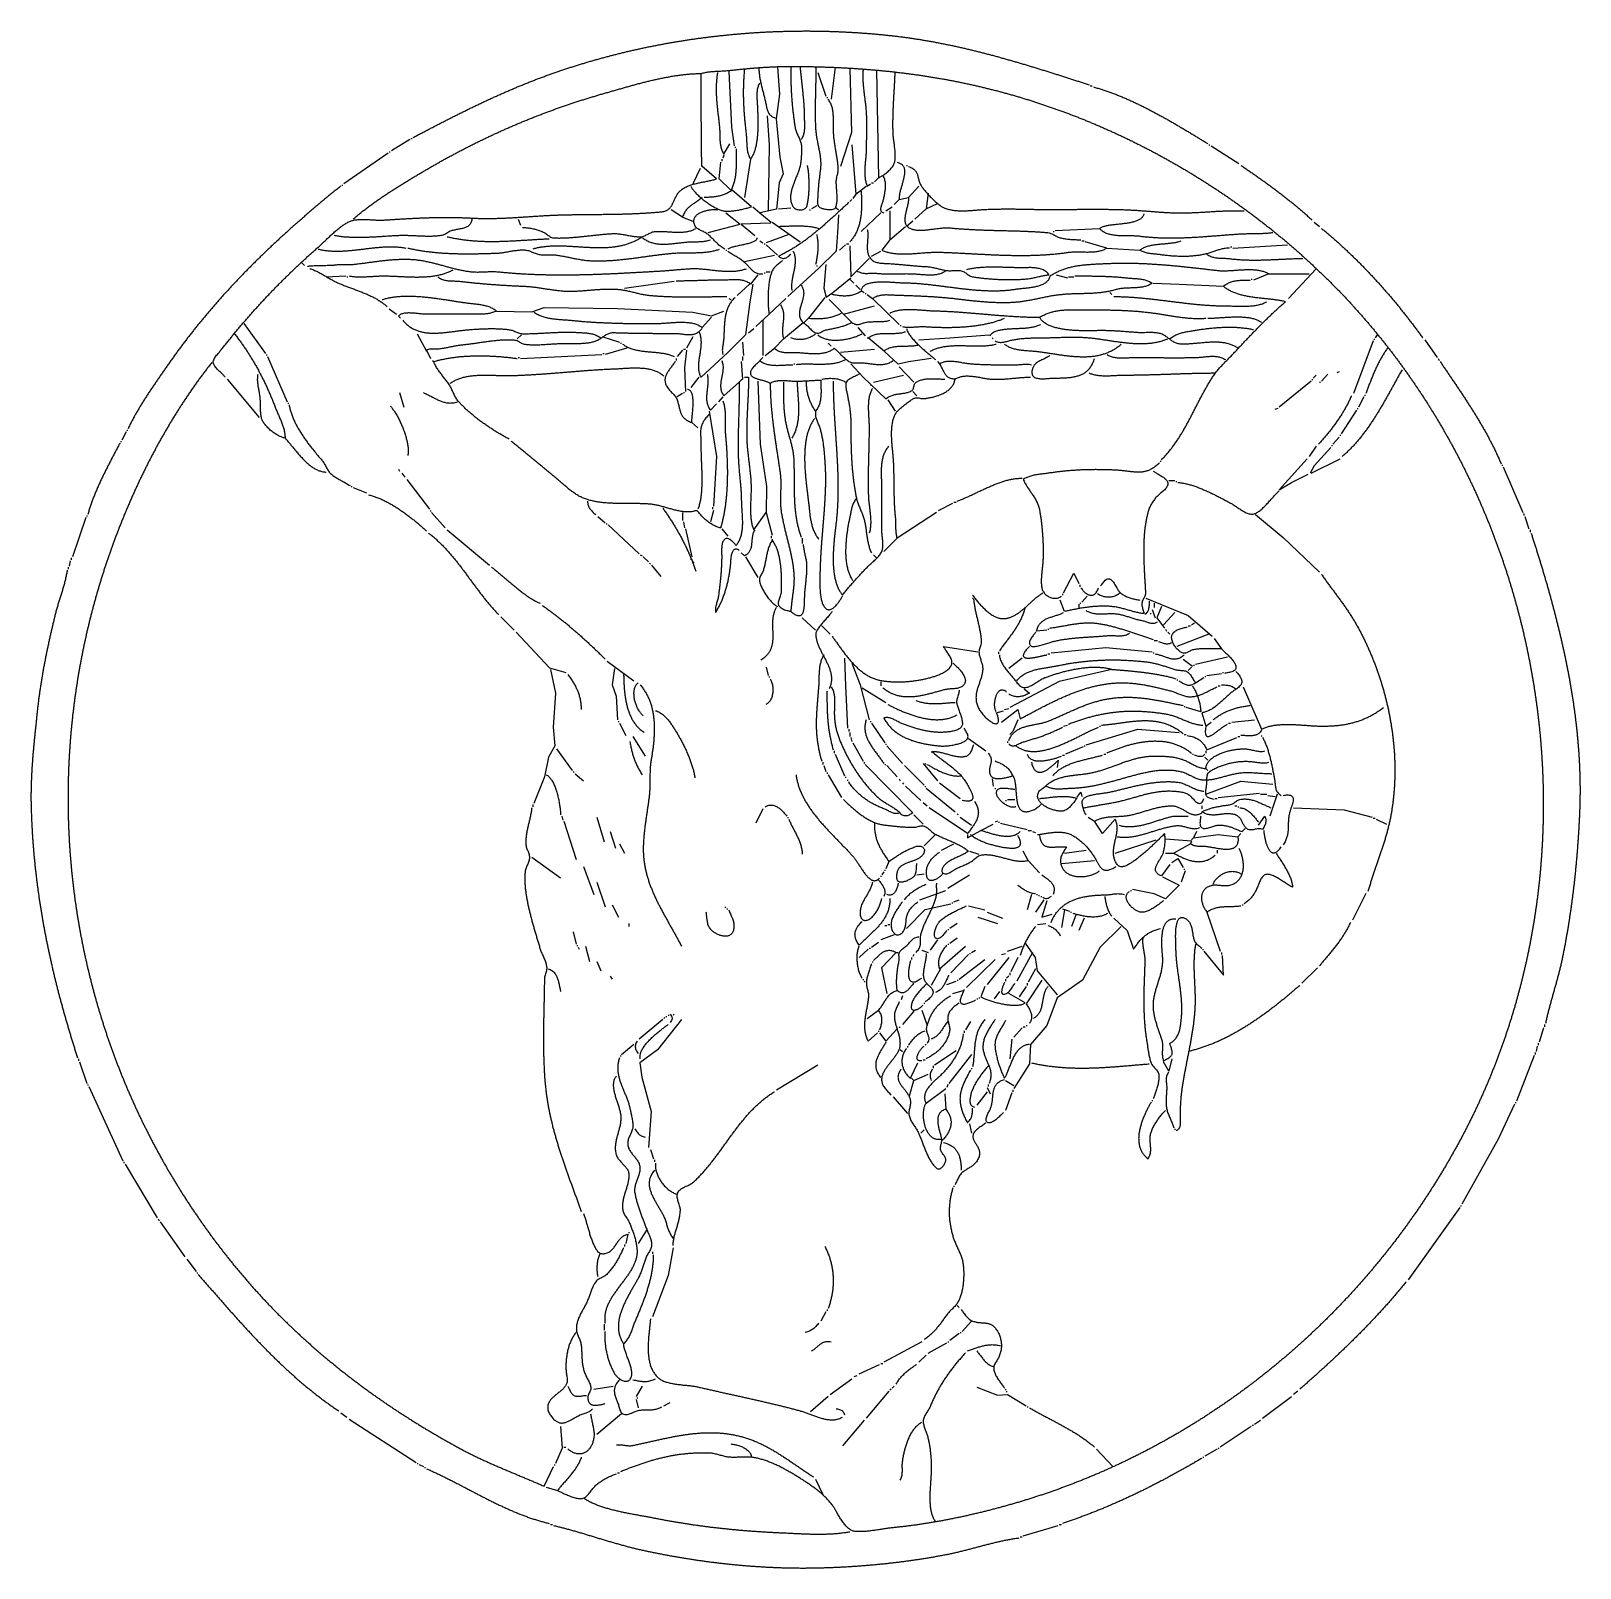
# Model space of a CAD drawing. Header units: millimetres. Extents: x 17 to 1517, y 15 to 1503.
import ezdxf

# ---------------------------------------------------------------- set-up
doc = ezdxf.new("R2010")
doc.units = ezdxf.units.MM
doc.layers.add('0_0_0', color=3, linetype='Continuous')

msp = doc.modelspace()

# ---------------------------------------------------------------- linework, layer by layer
at = {"layer": '0_0_0'}
for points in [[(387, 1400), (387.8967, 1400.4722), (388.7932, 1400.944), (389.6895, 1401.4155), (390.5856, 1401.8866), (391.4814, 1402.3573), (392.377, 1402.8276), (393.2724, 1403.2976), (394.1677, 1403.7671), (395.0627, 1404.2362), (395.9576, 1404.7048), (396.8522, 1405.1731), (397.7468, 1405.6409), (398.6412, 1406.1083), (399.5354, 1406.5752), (400.4296, 1407.0416), (401.3236, 1407.5076), (402.2175, 1407.9731), (403.1113, 1408.4381), (404.005, 1408.9027), (404.8986, 1409.3667), (405.7921, 1409.8302), (406.6856, 1410.2932), (407.5791, 1410.7557), (408.4724, 1411.2177), (409.3658, 1411.6791), (410.2591, 1412.14), (411.1524, 1412.6004), (412.0457, 1413.0602), (412.939, 1413.5194), (413.8323, 1413.978), (414.7257, 1414.4361), (415.619, 1414.8936), (416.5124, 1415.3505), (417.4059, 1415.8068), (418.2994, 1416.2624), (419.1929, 1416.7175), (420.0866, 1417.1719), (420.9803, 1417.6257), (421.8741, 1418.0789), (422.768, 1418.5314), (423.6621, 1418.9833), (424.5562, 1419.4345), (425.4505, 1419.885), (426.345, 1420.3349), (427.2395, 1420.784), (428.1343, 1421.2325), (429.0292, 1421.6803), (429.9243, 1422.1274), (430.8195, 1422.5737), (431.715, 1423.0194), (432.6107, 1423.4643), (433.5065, 1423.9084), (434.4026, 1424.3519), (435.299, 1424.7945), (436.1956, 1425.2365), (437.0924, 1425.6776), (437.9895, 1426.118), (438.8869, 1426.5576), (439.7845, 1426.9964), (440.6824, 1427.4344), (441.5807, 1427.8716), (442.4792, 1428.308), (443.378, 1428.7436), (444.2772, 1429.1784), (445.1767, 1429.6123), (446.0766, 1430.0454), (446.9768, 1430.4776), (447.8774, 1430.909), (448.7783, 1431.3395), (449.6796, 1431.7692), (450.5813, 1432.1979), (451.4835, 1432.6258), (452.386, 1433.0528), (453.2889, 1433.4789), (454.1923, 1433.9041), (455.0961, 1434.3283), (456.0003, 1434.7517), (456.905, 1435.1741), (457.8102, 1435.5956), (458.7159, 1436.0161), (459.622, 1436.4357), (460.5286, 1436.8543), (461.4357, 1437.2719), (462.3434, 1437.6886), (463.2515, 1438.1043), (464.1602, 1438.519), (465.0694, 1438.9327), (465.9792, 1439.3454), (466.8895, 1439.7571), (467.8004, 1440.1678), (468.7118, 1440.5774), (469.6239, 1440.986), (470.5365, 1441.3936), (471.4498, 1441.8001), (472.3636, 1442.2056), (473.2781, 1442.61), (474.1932, 1443.0133), (475.109, 1443.4155), (476.0254, 1443.8167), (476.9425, 1444.2168), (477.8602, 1444.6157), (478.7786, 1445.0136), (479.6977, 1445.4103), (480.6175, 1445.8059), (481.538, 1446.2004), (482.4592, 1446.5937), (483.3811, 1446.9859), (484.3038, 1447.377), (485.2272, 1447.7668), (486.1514, 1448.1556), (487.0763, 1448.5431), (488.002, 1448.9294), (488.9285, 1449.3146), (489.8557, 1449.6986), (490.7838, 1450.0813), (491.7126, 1450.4628), (492.6423, 1450.8432), (493.5728, 1451.2223), (494.5042, 1451.6001), (495.4364, 1451.9767), (496.3694, 1452.3521), (497.3033, 1452.7262), (498.2381, 1453.099), (499.1737, 1453.4706), (500.1103, 1453.8409), (501.0477, 1454.2099), (501.9861, 1454.5776), (502.9254, 1454.944), (503.8656, 1455.309), (504.8067, 1455.6728), (505.7488, 1456.0353), (506.6919, 1456.3964), (507.6359, 1456.7561), (508.5808, 1457.1145), (509.5268, 1457.4716), (510.4738, 1457.8273), (511.4217, 1458.1816), (512.3707, 1458.5346), (513.3207, 1458.8862), (514.2717, 1459.2363), (515.2238, 1459.5851), (516.1769, 1459.9325), (517.131, 1460.2785), (518.0863, 1460.623), (519.0426, 1460.9661), (520, 1461.3078), (520.9322, 1461.6388), (521.8651, 1461.9685), (522.7984, 1462.2969), (523.7324, 1462.624), (524.6668, 1462.9497), (525.6018, 1463.2741), (526.5374, 1463.5972), (527.4735, 1463.9189), (528.4101, 1464.2394), (529.3472, 1464.5585), (530.2849, 1464.8762), (531.2231, 1465.1927), (532.1619, 1465.5078), (533.1011, 1465.8216), (534.0409, 1466.134), (534.9812, 1466.4451), (535.922, 1466.7549), (536.8633, 1467.0634), (537.8051, 1467.3706), (538.7475, 1467.6764), (539.6903, 1467.9809), (540.6337, 1468.2841), (541.5775, 1468.5859), (542.5219, 1468.8864), (543.4667, 1469.1856), (544.412, 1469.4835), (545.3579, 1469.7801), (546.3042, 1470.0753), (547.251, 1470.3692), (548.1983, 1470.6618), (549.146, 1470.953), (550.0943, 1471.2429), (551.043, 1471.5315), (551.9922, 1471.8188), (552.9418, 1472.1048), (553.892, 1472.3894), (554.8426, 1472.6727), (555.7936, 1472.9547), (556.7451, 1473.2354), (557.6971, 1473.5147), (558.6496, 1473.7927), (559.6024, 1474.0694), (560.5558, 1474.3448), (561.5096, 1474.6188), (562.4638, 1474.8916), (563.4185, 1475.163), (564.3736, 1475.4331), (565.3292, 1475.7018), (566.2852, 1475.9693), (567.2416, 1476.2354), (568.1985, 1476.5002), (569.1558, 1476.7637), (570.1135, 1477.0259), (571.0717, 1477.2867), (572.0302, 1477.5462), (572.9892, 1477.8044), (573.9486, 1478.0613), (574.9085, 1478.3169), (575.8687, 1478.5711), (576.8293, 1478.8241), (577.7904, 1479.0757), (578.7518, 1479.326), (579.7137, 1479.5749), (580.676, 1479.8226), (581.6386, 1480.0689), (582.6017, 1480.314), (583.5651, 1480.5577), (584.529, 1480.8), (585.4932, 1481.0411), (586.4578, 1481.2808), (587.4228, 1481.5193), (588.3882, 1481.7564), (589.3539, 1481.9922), (590.3201, 1482.2267), (591.2866, 1482.4598), (592.2534, 1482.6917), (593.2207, 1482.9222), (594.1883, 1483.1514), (595.1563, 1483.3793), (596.1246, 1483.6059), (597.0933, 1483.8312), (598.0623, 1484.0551), (599.0318, 1484.2778), (600.0015, 1484.4991), (600.9716, 1484.7191), (601.9421, 1484.9378), (602.9129, 1485.1552), (603.884, 1485.3713), (604.8555, 1485.586), (605.8273, 1485.7995), (606.7994, 1486.0116), (607.7719, 1486.2224), (608.7447, 1486.4319), (609.7179, 1486.6401), (610.6913, 1486.8469), (611.6651, 1487.0525), (612.6392, 1487.2568), (613.6136, 1487.4597), (614.5884, 1487.6613), (615.5634, 1487.8616), (616.5388, 1488.0606), (617.5144, 1488.2583), (618.4904, 1488.4547), (619.4667, 1488.6498), (620.4432, 1488.8435), (621.4201, 1489.036), (622.3973, 1489.2271), (623.3747, 1489.4169), (624.3525, 1489.6054), (625.3305, 1489.7926), (626.3089, 1489.9785), (627.2875, 1490.1631), (628.2664, 1490.3464), (629.2455, 1490.5283), (630.225, 1490.709), (631.2047, 1490.8883), (632.1847, 1491.0664), (633.1649, 1491.2431), (634.1454, 1491.4185), (635.1262, 1491.5926), (636.1073, 1491.7654), (637.0886, 1491.9369), (638.0701, 1492.1071), (639.052, 1492.276), (640.034, 1492.4435), (641.0163, 1492.6098), (641.9989, 1492.7748), (642.9817, 1492.9384), (643.9648, 1493.1008), (644.948, 1493.2618), (645.9316, 1493.4215), (646.9153, 1493.5799), (647.8993, 1493.7371), (648.8835, 1493.8929), (649.868, 1494.0474), (650.8527, 1494.2006), (651.8376, 1494.3525), (652.8227, 1494.503), (653.808, 1494.6523), (654.7935, 1494.8003), (655.7793, 1494.947), (656.7653, 1495.0923), (657.7514, 1495.2364), (658.7378, 1495.3792), (659.7244, 1495.5206), (660.7112, 1495.6608), (661.6982, 1495.7996), (662.6854, 1495.9372), (663.6727, 1496.0734), (664.6603, 1496.2083), (665.648, 1496.342), (666.636, 1496.4743), (667.6241, 1496.6053), (668.6124, 1496.7351), (669.6009, 1496.8635), (670.5895, 1496.9906), (671.5783, 1497.1164), (672.5673, 1497.2409), (673.5565, 1497.3641), (674.5458, 1497.4861), (675.5353, 1497.6067), (676.525, 1497.726), (677.5148, 1497.844), (678.5048, 1497.9607), (679.4949, 1498.0761), (680.4852, 1498.1902), (681.4756, 1498.303), (682.4662, 1498.4146), (683.4569, 1498.5248), (684.4477, 1498.6337), (685.4387, 1498.7413), (686.4299, 1498.8476), (687.4211, 1498.9526), (688.4125, 1499.0563), (689.4041, 1499.1587), (690.3957, 1499.2598), (691.3875, 1499.3597), (692.3794, 1499.4582), (693.3714, 1499.5554), (694.3636, 1499.6513), (695.3558, 1499.7459), (696.3482, 1499.8393), (697.3407, 1499.9313), (698.3333, 1500.022), (699.326, 1500.1115), (700.3188, 1500.1996), (701.3116, 1500.2865), (702.3046, 1500.372), (703.2977, 1500.4562), (704.2909, 1500.5392), (705.2842, 1500.6209), (706.2775, 1500.7012), (707.271, 1500.7803), (708.2645, 1500.8581), (709.2581, 1500.9345), (710.2518, 1501.0097), (711.2456, 1501.0836), (712.2394, 1501.1562), (713.2333, 1501.2275), (714.2273, 1501.2975), (715.2213, 1501.3662), (716.2154, 1501.4336), (717.2096, 1501.4997), (718.2038, 1501.5645), (719.1981, 1501.6281), (720.1924, 1501.6903), (721.1868, 1501.7513), (722.1812, 1501.8109), (723.1757, 1501.8693), (724.1702, 1501.9263), (725.1648, 1501.9821), (726.1594, 1502.0366), (727.154, 1502.0898), (728.1487, 1502.1417), (729.1434, 1502.1923), (730.1382, 1502.2416), (731.1329, 1502.2896), (732.1277, 1502.3363), (733.1225, 1502.3818), (734.1174, 1502.4259), (735.1122, 1502.4688), (736.1071, 1502.5104), (737.1019, 1502.5506), (738.0968, 1502.5896), (739.0917, 1502.6273), (740.0866, 1502.6637), (741.0815, 1502.6989), (742.0764, 1502.7327), (743.0713, 1502.7652), (744.0662, 1502.7965), (745.0611, 1502.8264), (746.056, 1502.8551), (747.0508, 1502.8825), (748.0457, 1502.9086), (749.0405, 1502.9334), (750.0353, 1502.9569), (751.0301, 1502.9791), (752.0249, 1503.0001), (753.0196, 1503.0197), (754.0143, 1503.0381), (755.009, 1503.0552), (756.0037, 1503.071), (756.9983, 1503.0855), (757.9929, 1503.0987), (758.9874, 1503.1106), (759.9819, 1503.1213), (760.9763, 1503.1307), (761.9707, 1503.1387), (762.965, 1503.1455), (763.9593, 1503.151), (764.9536, 1503.1552), (765.9477, 1503.1582), (766.9418, 1503.1598), (767.9359, 1503.1602), (768.9299, 1503.1593), (769.9238, 1503.1571), (770.9176, 1503.1536), (771.9114, 1503.1488), (772.9051, 1503.1427), (773.8987, 1503.1354), (774.8922, 1503.1268), (775.8857, 1503.1169), (776.8791, 1503.1057), (777.8724, 1503.0932), (778.8655, 1503.0794), (779.8586, 1503.0644), (780.8516, 1503.0481), (781.8445, 1503.0304), (782.8374, 1503.0116), (783.8301, 1502.9914), (784.8227, 1502.9699), (785.8151, 1502.9472), (786.8075, 1502.9232), (787.7998, 1502.8979), (788.792, 1502.8713), (789.784, 1502.8434), (790.7759, 1502.8143), (791.7677, 1502.7839), (792.7594, 1502.7522), (793.7509, 1502.7192), (794.7423, 1502.6849), (795.7336, 1502.6494), (796.7248, 1502.6126), (797.7158, 1502.5745), (798.7067, 1502.5351), (799.6974, 1502.4944), (800.688, 1502.4525), (801.6784, 1502.4092), (802.6687, 1502.3647), (803.6589, 1502.319), (804.6489, 1502.2719), (805.6387, 1502.2236), (806.6284, 1502.174), (807.6179, 1502.1231), (808.6072, 1502.0709), (809.5964, 1502.0175), (810.5855, 1501.9627), (811.5743, 1501.9067), (812.563, 1501.8495), (813.5515, 1501.7909), (814.5398, 1501.7311), (815.5279, 1501.67), (816.5159, 1501.6076), (817.5037, 1501.5439), (818.4913, 1501.479), (819.4786, 1501.4128), (820.4658, 1501.3453), (821.4529, 1501.2765), (822.4397, 1501.2065), (823.4263, 1501.1352), (824.4127, 1501.0626), (825.3989, 1500.9887), (826.3849, 1500.9136), (827.3707, 1500.8372), (828.3562, 1500.7595), (829.3416, 1500.6805), (830.3267, 1500.6003), (831.3117, 1500.5188), (832.2964, 1500.436), (833.2808, 1500.352), (834.2651, 1500.2666), (835.2491, 1500.18), (836.2329, 1500.0922), (837.2164, 1500.003), (838.1998, 1499.9126), (839.1828, 1499.8209), (840.1657, 1499.7279), (841.1483, 1499.6337), (842.1306, 1499.5382), (843.1127, 1499.4414), (844.0946, 1499.3434), (845.0762, 1499.244), (846.0575, 1499.1435), (847.0386, 1499.0416), (848.0194, 1498.9385), (849, 1498.8341), (850.0069, 1498.7252), (851.0133, 1498.6143), (852.0191, 1498.5016), (853.0242, 1498.3869), (854.0287, 1498.2704), (855.0326, 1498.1519), (856.036, 1498.0315), (857.0387, 1497.9093), (858.0408, 1497.7852), (859.0424, 1497.6592), (860.0433, 1497.5314), (861.0437, 1497.4018), (862.0435, 1497.2703), (863.0427, 1497.137), (864.0414, 1497.0018), (865.0395, 1496.8649), (866.037, 1496.7262), (867.034, 1496.5857), (868.0304, 1496.4434), (869.0262, 1496.2993), (870.0215, 1496.1535), (871.0163, 1496.0059), (872.0105, 1495.8566), (873.0042, 1495.7056), (873.9973, 1495.5528), (874.9899, 1495.3983), (875.982, 1495.2421), (876.9736, 1495.0843), (877.9646, 1494.9247), (878.9552, 1494.7635), (879.9452, 1494.6006), (880.9347, 1494.436), (881.9237, 1494.2698), (882.9122, 1494.102), (883.9002, 1493.9325), (884.8878, 1493.7614), (885.8748, 1493.5887), (886.8613, 1493.4144), (887.8474, 1493.2385), (888.833, 1493.061), (889.8181, 1492.882), (890.8027, 1492.7013), (891.7869, 1492.5192), (892.7706, 1492.3354), (893.7539, 1492.1502), (894.7367, 1491.9634), (895.719, 1491.7751), (896.7009, 1491.5853), (897.6824, 1491.3939), (898.6634, 1491.2011), (899.644, 1491.0068), (900.6241, 1490.8111), (901.6038, 1490.6138), (902.5831, 1490.4152), (903.5619, 1490.215), (904.5404, 1490.0135), (905.5184, 1489.8105), (906.496, 1489.6061), (907.4732, 1489.4003), (908.4501, 1489.193), (909.4265, 1488.9844), (910.4025, 1488.7745), (911.3781, 1488.5631), (912.3533, 1488.3504), (913.3282, 1488.1363), (914.3026, 1487.9209), (915.2767, 1487.7041), (916.2504, 1487.4861), (917.2238, 1487.2667), (918.1967, 1487.046), (919.1694, 1486.824), (920.1416, 1486.6007), (921.1135, 1486.3762), (922.0851, 1486.1503), (923.0562, 1485.9232), (924.0271, 1485.6949), (924.9976, 1485.4653), (925.9678, 1485.2345), (926.9376, 1485.0025), (927.9072, 1484.7692), (928.8763, 1484.5347), (929.8452, 1484.2991), (930.8138, 1484.0623), (931.782, 1483.8242), (932.7499, 1483.585), (933.7175, 1483.3447), (934.6849, 1483.1032), (935.6519, 1482.8606), (936.6186, 1482.6168), (937.585, 1482.3719), (938.5512, 1482.1259), (939.517, 1481.8788), (940.4826, 1481.6306), (941.4479, 1481.3813), (942.4129, 1481.131), (943.3777, 1480.8795), (944.3421, 1480.6271), (945.3064, 1480.3735), (946.2703, 1480.1189), (947.234, 1479.8633), (948.1975, 1479.6067), (949.1607, 1479.3491), (950.1237, 1479.0905), (951.0864, 1478.8308), (952.0489, 1478.5702), (953.0112, 1478.3086), (953.9732, 1478.0461), (954.935, 1477.7826), (955.8966, 1477.5181), (956.858, 1477.2527), (957.8191, 1476.9864), (958.7801, 1476.7192), (959.7408, 1476.451), (960.7013, 1476.182), (961.6617, 1475.912), (962.6218, 1475.6412), (963.5818, 1475.3695), (964.5415, 1475.097), (965.5011, 1474.8236), (966.4605, 1474.5493), (967.4197, 1474.2742), (968.3788, 1473.9983), (969.3376, 1473.7216), (970.2964, 1473.444), (971.2549, 1473.1657), (972.2133, 1472.8865), (973.1715, 1472.6066), (974.1296, 1472.3259), (975.0876, 1472.0445), (976.0454, 1471.7623), (977.003, 1471.4793), (977.9605, 1471.1957), (978.9179, 1470.9113), (979.8752, 1470.6261), (980.8323, 1470.3403), (981.7893, 1470.0538), (982.7462, 1469.7666), (983.703, 1469.4787), (984.6597, 1469.1901), (985.6163, 1468.9009), (986.5727, 1468.611), (987.5291, 1468.3205), (988.4854, 1468.0294), (989.4415, 1467.7376), (990.3976, 1467.4452), (991.3536, 1467.1522), (992.3096, 1466.8586), (993.2654, 1466.5645), (994.2212, 1466.2697), (995.1769, 1465.9744), (996.1326, 1465.6785), (997.0882, 1465.3821), (998.0437, 1465.0851), (998.9992, 1464.7876), (999.9546, 1464.4896), (1000.91, 1464.1911), (1001.8653, 1463.892), (1002.8206, 1463.5925), (1003.7758, 1463.2925), (1004.7311, 1462.992), (1005.6863, 1462.691), (1006.6415, 1462.3896), (1007.5966, 1462.0878), (1008.5517, 1461.7855), (1009.5069, 1461.4827), (1010.462, 1461.1796), (1011.4171, 1460.876), (1012.3722, 1460.572), (1013.3273, 1460.2677), (1014.2824, 1459.9629), (1015.2376, 1459.6578), (1016.1927, 1459.3523), (1017.1479, 1459.0465), (1018.103, 1458.7403), (1019.0582, 1458.4338), (1020.0135, 1458.1269), (1020.9687, 1457.8197), (1021.924, 1457.5123), (1022.8794, 1457.2045), (1023.8347, 1456.8964), (1024.7902, 1456.5881), (1025.7456, 1456.2794), (1026.7012, 1455.9705), (1027.6567, 1455.6614), (1028.6124, 1455.352), (1029.5681, 1455.0424), (1030.5239, 1454.7325), (1031.4797, 1454.4224), (1032.4357, 1454.1122), (1033.3917, 1453.8017), (1034.3478, 1453.491), (1035.3039, 1453.1802), (1036.2602, 1452.8692), (1037.2166, 1452.558), (1038.173, 1452.2466), (1039.1296, 1451.9352), (1040.0863, 1451.6235), (1041.0431, 1451.3118), (1042, 1451)], [(205, 1168), (204.5272, 1168.6159), (203.9743, 1169.2543), (203.3528, 1169.9139), (202.6742, 1170.5932), (201.9503, 1171.2909), (201.1926, 1172.0055), (200.4128, 1172.7356), (199.6223, 1173.4798), (198.8329, 1174.2368), (198.0561, 1175.005), (197.3036, 1175.7831), (196.587, 1176.5698), (195.9178, 1177.3635), (195.3076, 1178.1629), (194.7681, 1178.9665), (194.3109, 1179.7731), (193.9476, 1180.5811), (193.6898, 1181.3892), (193.549, 1182.196), (193.537, 1183), (193.6766, 1183.895), (193.9573, 1184.7941), (194.3583, 1185.6928), (194.8591, 1186.5864), (195.4394, 1187.4703), (196.0785, 1188.3399), (196.7559, 1189.1907), (197.4512, 1190.0179), (198.1437, 1190.8171), (198.813, 1191.5836), (199.4386, 1192.3127), (200, 1193), (200.6205, 1193.7884), (201.2421, 1194.5757), (201.8648, 1195.3619), (202.4885, 1196.1472), (203.1133, 1196.9314), (203.7391, 1197.7147), (204.3658, 1198.4971), (204.9936, 1199.2786), (205.6223, 1200.0592), (206.2519, 1200.839), (206.8824, 1201.6179), (207.5139, 1202.3962), (208.1462, 1203.1736), (208.7794, 1203.9504), (209.4134, 1204.7266), (210.0482, 1205.502), (210.6839, 1206.2769), (211.3203, 1207.0513), (211.9575, 1207.825), (212.5954, 1208.5983), (213.2341, 1209.3711), (213.8734, 1210.1435), (214.5135, 1210.9155), (215.1542, 1211.6871), (215.7956, 1212.4583), (216.4375, 1213.2293), (217.0802, 1214), (217.7252, 1214.772), (218.3714, 1215.543), (219.0187, 1216.3131), (219.667, 1217.0822), (220.3165, 1217.8503), (220.967, 1218.6175), (221.6186, 1219.3837), (222.2712, 1220.1489), (222.925, 1220.9132), (223.5798, 1221.6764), (224.2357, 1222.4387), (224.8927, 1223.2001), (225.5507, 1223.9604), (226.2098, 1224.7198), (226.87, 1225.4782), (227.5312, 1226.2356), (228.1935, 1226.9921), (228.8568, 1227.7475), (229.5213, 1228.502), (230.1868, 1229.2556), (230.8533, 1230.0081), (231.5209, 1230.7597), (232.1895, 1231.5103), (232.8593, 1232.2599), (233.53, 1233.0086), (234.2018, 1233.7562), (234.8747, 1234.5029), (235.5486, 1235.2486), (236.2236, 1235.9934), (236.8996, 1236.7371), (237.5766, 1237.4799), (238.2547, 1238.2217), (238.9338, 1238.9626), (239.614, 1239.7024), (240.2952, 1240.4413), (240.9775, 1241.1792), (241.6608, 1241.9161), (242.3451, 1242.652), (243.0305, 1243.3869), (243.7168, 1244.1209), (244.4043, 1244.8539), (245.0927, 1245.5859), (245.7822, 1246.3169), (246.4727, 1247.047), (247.1642, 1247.7761), (247.8568, 1248.5041), (248.5503, 1249.2312), (249.2449, 1249.9574), (249.9405, 1250.6825), (250.6372, 1251.4067), (251.3348, 1252.1298), (252.0335, 1252.852), (252.7332, 1253.5732), (253.4338, 1254.2935), (254.1355, 1255.0127), (254.8382, 1255.731), (255.542, 1256.4482), (256.2467, 1257.1645), (256.9524, 1257.8798), (257.6591, 1258.5941), (258.3669, 1259.3075), (259.0756, 1260.0198), (259.7853, 1260.7312), (260.4961, 1261.4416), (261.2078, 1262.151), (261.9205, 1262.8594), (262.6342, 1263.5668), (263.3489, 1264.2732), (264.0646, 1264.9787), (264.7813, 1265.6832), (265.499, 1266.3866), (266.2176, 1267.0891), (266.9373, 1267.7906), (267.6579, 1268.4911), (268.3795, 1269.1907), (269.1021, 1269.8892), (269.8257, 1270.5867), (270.5503, 1271.2833), (271.2758, 1271.9789), (272.0023, 1272.6735), (272.7298, 1273.3671), (273.4582, 1274.0597), (274.1876, 1274.7513), (274.918, 1275.4419), (275.6494, 1276.1315), (276.3817, 1276.8202), (277.115, 1277.5078), (277.8493, 1278.1945), (278.5845, 1278.8801), (279.3207, 1279.5648), (280.0578, 1280.2485), (280.7959, 1280.9312), (281.5349, 1281.6129), (282.275, 1282.2936), (283.0159, 1282.9733), (283.7578, 1283.6521), (284.5007, 1284.3298), (285.2445, 1285.0065), (285.9893, 1285.6823), (286.735, 1286.357), (287.4817, 1287.0308), (288.2293, 1287.7036), (288.9778, 1288.3753), (289.7273, 1289.0461), (290.4777, 1289.7159), (291.2291, 1290.3847), (291.9814, 1291.0524), (292.7346, 1291.7192), (293.4888, 1292.385), (294.2439, 1293.0498), (295, 1293.7137), (295.6235, 1294.2656), (296.2596, 1294.8381), (296.9078, 1295.4301), (297.5676, 1296.04), (298.2388, 1296.6666), (298.9209, 1297.3085), (299.6133, 1297.9644), (300.3159, 1298.6329), (301.028, 1299.3127), (301.7494, 1300.0024), (302.4795, 1300.7008), (303.218, 1301.4064), (303.9645, 1302.1179), (304.7186, 1302.8341), (305.4797, 1303.5534), (306.2476, 1304.2747), (307.0218, 1304.9964), (307.8018, 1305.7175), (308.5873, 1306.4363), (309.3779, 1307.1517), (310.1731, 1307.8623), (310.9725, 1308.5667), (311.7758, 1309.2637), (312.5824, 1309.9517), (313.392, 1310.6296), (314.2041, 1311.296), (315.0185, 1311.9495), (315.8345, 1312.5888), (316.6518, 1313.2125), (317.4701, 1313.8194), (318.2888, 1314.408), (319.1076, 1314.977), (319.926, 1315.5251), (320.7437, 1316.0509), (321.5602, 1316.5531), (322.3751, 1317.0304), (323.188, 1317.4814), (323.9985, 1317.9048), (324.8061, 1318.2991), (325.6105, 1318.6632), (326.4112, 1318.9956), (327.2078, 1319.295), (328, 1319.5601), (328.8325, 1319.7996), (329.6941, 1320.0073), (330.5829, 1320.1849), (331.4971, 1320.3341), (332.4347, 1320.4567), (333.3941, 1320.5544), (334.3732, 1320.6291), (335.3703, 1320.6825), (336.3834, 1320.7164), (337.4108, 1320.7325), (338.4507, 1320.7325), (339.501, 1320.7183), (340.5601, 1320.6917), (341.626, 1320.6543), (342.6969, 1320.608), (343.7709, 1320.5545), (344.8463, 1320.4955), (345.921, 1320.4329), (346.9934, 1320.3685), (348.0615, 1320.3038), (349.1235, 1320.2409), (350.1775, 1320.1813), (351.2217, 1320.1269), (352.2542, 1320.0794), (353.2733, 1320.0406), (354.2769, 1320.0123), (355.2634, 1319.9962), (356.2308, 1319.9941), (357.1772, 1320.0077), (358.1009, 1320.0389), (359, 1320.0894), (360.0161, 1320.1588), (361.0311, 1320.2277), (362.0449, 1320.2962), (363.0577, 1320.3642), (364.0693, 1320.4317), (365.0799, 1320.4987), (366.0894, 1320.565), (367.0979, 1320.6308), (368.1054, 1320.696), (369.112, 1320.7605), (370.1177, 1320.8244), (371.1225, 1320.8876), (372.1264, 1320.95), (373.1295, 1321.0117), (374.1318, 1321.0727), (375.1333, 1321.1329), (376.134, 1321.1923), (377.134, 1321.2508), (378.1334, 1321.3085), (379.132, 1321.3653), (380.1301, 1321.4212), (381.1275, 1321.4761), (382.1243, 1321.5301), (383.1206, 1321.5831), (384.1164, 1321.6352), (385.1117, 1321.6862), (386.1065, 1321.7361), (387.1008, 1321.785), (388.0948, 1321.8327), (389.0884, 1321.8794), (390.0816, 1321.9249), (391.0745, 1321.9692), (392.0671, 1322.0123), (393.0595, 1322.0542), (394.0516, 1322.0949), (395.0435, 1322.1343), (396.0352, 1322.1724), (397.0268, 1322.2092), (398.0182, 1322.2446), (399.0096, 1322.2787), (400.0008, 1322.3114), (400.9921, 1322.3426), (401.9833, 1322.3725), (402.9745, 1322.4008), (403.9658, 1322.4277), (404.9572, 1322.4531), (405.9487, 1322.4769), (406.9403, 1322.4992), (407.932, 1322.5198), (408.924, 1322.5389), (409.9162, 1322.5564), (410.9086, 1322.5722), (411.9013, 1322.5863), (412.8942, 1322.5987), (413.8876, 1322.6093), (414.8812, 1322.6183), (415.8753, 1322.6254), (416.8698, 1322.6307), (417.8647, 1322.6343), (418.8601, 1322.6359), (419.856, 1322.6357), (420.8525, 1322.6336), (421.8495, 1322.6296), (422.847, 1322.6236), (423.8452, 1322.6156), (424.8441, 1322.6057), (425.8436, 1322.5937), (426.8438, 1322.5797), (427.8448, 1322.5636), (428.8465, 1322.5455), (429.8489, 1322.5252), (430.8522, 1322.5028), (431.8564, 1322.4782), (432.8614, 1322.4514), (433.8673, 1322.4224), (434.8742, 1322.3912), (435.882, 1322.3577), (436.8908, 1322.3219), (437.9006, 1322.2838), (438.9114, 1322.2434), (439.9233, 1322.2006), (440.9363, 1322.1554), (441.9505, 1322.1079), (442.9658, 1322.0578), (443.9823, 1322.0054), (445, 1321.9505), (445.9949, 1321.8978), (446.9902, 1321.8497), (447.9859, 1321.806), (448.982, 1321.7667), (449.9784, 1321.7315), (450.9752, 1321.7006), (451.9723, 1321.6736), (452.9697, 1321.6507), (453.9675, 1321.6317), (454.9655, 1321.6165), (455.9639, 1321.605), (456.9625, 1321.5971), (457.9614, 1321.5928), (458.9606, 1321.592), (459.9601, 1321.5945), (460.9598, 1321.6004), (461.9597, 1321.6094), (462.9599, 1321.6216), (463.9602, 1321.6368), (464.9608, 1321.655), (465.9616, 1321.676), (466.9626, 1321.6998), (467.9637, 1321.7263), (468.9651, 1321.7554), (469.9665, 1321.787), (470.9682, 1321.8211), (471.97, 1321.8575), (472.9719, 1321.8962), (473.9739, 1321.937), (474.9761, 1321.98), (475.9783, 1322.0249), (476.9806, 1322.0718), (477.9831, 1322.1205), (478.9855, 1322.171), (479.9881, 1322.2231), (480.9907, 1322.2768), (481.9934, 1322.332), (482.9961, 1322.3885), (483.9988, 1322.4465), (485.0015, 1322.5056), (486.0042, 1322.5659), (487.007, 1322.6272), (488.0097, 1322.6895), (489.0123, 1322.7528), (490.015, 1322.8168), (491.0176, 1322.8815), (492.0202, 1322.9469), (493.0227, 1323.0128), (494.0251, 1323.0791), (495.0274, 1323.1459), (496.0296, 1323.2129), (497.0318, 1323.2801), (498.0338, 1323.3475), (499.0357, 1323.4148), (500.0375, 1323.4822), (501.0391, 1323.5493), (502.0406, 1323.6163), (503.0419, 1323.6829), (504.0431, 1323.7491), (505.044, 1323.8149), (506.0448, 1323.88), (507.0454, 1323.9446), (508.0458, 1324.0083), (509.0459, 1324.0713), (510.0458, 1324.1333), (511.0455, 1324.1943), (512.0449, 1324.2543), (513.0441, 1324.313), (514.043, 1324.3705), (515.0416, 1324.4267), (516.04, 1324.4814), (517.038, 1324.5346), (518.0358, 1324.5862), (519.0332, 1324.6361), (520.0303, 1324.6843), (521.027, 1324.7306), (522.0234, 1324.7749), (523.0195, 1324.8172), (524.0152, 1324.8574), (525.0105, 1324.8954), (526.0054, 1324.931), (527, 1324.9644), (527.9927, 1324.9957), (528.9861, 1325.0258), (529.9799, 1325.0546), (530.9742, 1325.0821), (531.969, 1325.1085), (532.9643, 1325.1337), (533.96, 1325.1578), (534.9563, 1325.1809), (535.9529, 1325.2029), (536.95, 1325.2239), (537.9475, 1325.2439), (538.9454, 1325.2631), (539.9437, 1325.2814), (540.9424, 1325.2988), (541.9414, 1325.3155), (542.9408, 1325.3314), (543.9406, 1325.3466), (544.9407, 1325.3611), (545.9412, 1325.375), (546.9419, 1325.3883), (547.943, 1325.4011), (548.9443, 1325.4133), (549.946, 1325.4251), (550.9479, 1325.4364), (551.95, 1325.4474), (552.9524, 1325.458), (553.9551, 1325.4682), (554.958, 1325.4783), (555.961, 1325.488), (556.9643, 1325.4976), (557.9678, 1325.507), (558.9715, 1325.5164), (559.9753, 1325.5256), (560.9793, 1325.5348), (561.9834, 1325.5441), (562.9876, 1325.5533), (563.992, 1325.5627), (564.9965, 1325.5722), (566.0011, 1325.5818), (567.0057, 1325.5917), (568.0105, 1325.6018), (569.0153, 1325.6122), (570.0202, 1325.6229), (571.0251, 1325.634), (572.03, 1325.6455), (573.0349, 1325.6574), (574.0399, 1325.6699), (575.0449, 1325.6828), (576.0498, 1325.6963), (577.0547, 1325.7105), (578.0596, 1325.7252), (579.0644, 1325.7407), (580.0691, 1325.7569), (581.0738, 1325.7738), (582.0784, 1325.7916), (583.0829, 1325.8102), (584.0873, 1325.8297), (585.0916, 1325.8501), (586.0957, 1325.8715), (587.0997, 1325.8939), (588.1036, 1325.9173), (589.1073, 1325.9418), (590.1108, 1325.9675), (591.1141, 1325.9943), (592.1172, 1326.0223), (593.1201, 1326.0516), (594.1228, 1326.0821), (595.1253, 1326.114), (596.1275, 1326.1472), (597.1294, 1326.1818), (598.1311, 1326.2179), (599.1325, 1326.2555), (600.1336, 1326.2946), (601.1344, 1326.3353), (602.1349, 1326.3775), (603.1351, 1326.4214), (604.1349, 1326.467), (605.1344, 1326.5143), (606.1335, 1326.5634), (607.1323, 1326.6143), (608.1306, 1326.667), (609.1286, 1326.7217), (610.1262, 1326.7782), (611.1233, 1326.8367), (612.12, 1326.8972), (613.1163, 1326.9598), (614.1122, 1327.0244), (615.1075, 1327.0912), (616.1024, 1327.1601), (617.0968, 1327.2312), (618.0907, 1327.3046), (619.0841, 1327.3802), (620.077, 1327.4582), (621.0694, 1327.5385), (622.0612, 1327.6213), (623.0524, 1327.7065), (624.0431, 1327.7941), (625.0332, 1327.8843), (626.0227, 1327.9771), (627.0116, 1328.0724), (628, 1328.1705), (628.9976, 1328.2995), (629.9312, 1328.478), (630.804, 1328.7038), (631.6191, 1328.9748), (632.3797, 1329.2889), (633.089, 1329.6439), (633.7503, 1330.0379), (634.3666, 1330.4685), (634.9413, 1330.9339), (635.4774, 1331.4317), (635.9782, 1331.9599), (636.4468, 1332.5165), (636.8864, 1333.0992), (637.3003, 1333.706), (637.6916, 1334.3347), (638.0635, 1334.9833), (638.4192, 1335.6496), (638.7619, 1336.3315), (639.0947, 1337.0269), (639.4209, 1337.7337), (639.7437, 1338.4498), (640.0661, 1339.173), (640.3915, 1339.9012), (640.723, 1340.6324), (641.0638, 1341.3644), (641.4171, 1342.0952), (641.7861, 1342.8225), (642.1739, 1343.5442), (642.5838, 1344.2584), (643.0189, 1344.9627), (643.4824, 1345.6553), (643.9776, 1346.3338), (644.5076, 1346.9962), (645.0755, 1347.6404), (645.6847, 1348.2644), (646.3382, 1348.8658), (647.0393, 1349.4428), (647.8032, 1350.0108), (648.5908, 1350.5475), (649.4007, 1351.0544), (650.2318, 1351.5328), (651.083, 1351.9841), (651.953, 1352.4097), (652.8407, 1352.8108), (653.7449, 1353.189), (654.6644, 1353.5455), (655.5981, 1353.8818), (656.5448, 1354.1991), (657.5033, 1354.4989), (658.4724, 1354.7826), (659.451, 1355.0515), (660.4379, 1355.3069), (661.4319, 1355.5504), (662.4319, 1355.7831), (663.4366, 1356.0066), (664.4449, 1356.2221), (665.4557, 1356.431), (666.4677, 1356.6348), (667.4798, 1356.8347), (668.4907, 1357.0322), (669.4995, 1357.2286), (670.5047, 1357.4253), (671.5054, 1357.6236), (672.5003, 1357.825), (673.4882, 1358.0308), (674.4679, 1358.2423), (675.4384, 1358.461), (676.3984, 1358.6882), (677.3467, 1358.9253), (678.2822, 1359.1737), (679.2037, 1359.4346), (680.11, 1359.7096), (681, 1360), (666.6034, 1372.1844), (666.2901, 1390), (666, 1440), (666, 1462), (666.9597, 1462.2728), (667.9263, 1462.5217), (668.8993, 1462.748), (669.8783, 1462.953), (670.8628, 1463.1382), (671.8524, 1463.3049), (672.8465, 1463.4544), (673.8449, 1463.5881), (674.847, 1463.7073), (675.8523, 1463.8134), (676.8605, 1463.9078), (677.8711, 1463.9918), (678.8836, 1464.0668), (679.8976, 1464.1341), (680.9127, 1464.1951), (681.9283, 1464.2512), (682.9441, 1464.3036), (683.9596, 1464.3538), (684.9744, 1464.4031), (685.9879, 1464.4529), (686.9999, 1464.5045), (688.0097, 1464.5593), (689.017, 1464.6186), (690.0213, 1464.6838), (691.0223, 1464.7563), (692.0193, 1464.8374), (693.012, 1464.9284), (694, 1465.0308), (695.0007, 1465.1405), (696.0012, 1465.2494), (697.0014, 1465.3573), (698.0012, 1465.4643), (699.0008, 1465.5703), (700.0001, 1465.6753), (700.9991, 1465.7793), (701.9979, 1465.8821), (702.9965, 1465.9838), (703.9949, 1466.0843), (704.9931, 1466.1837), (705.9911, 1466.2818), (706.9889, 1466.3786), (707.9867, 1466.4741), (708.9843, 1466.5683), (709.9818, 1466.6611), (710.9792, 1466.7525), (711.9765, 1466.8425), (712.9738, 1466.9309), (713.971, 1467.0179), (714.9682, 1467.1033), (715.9654, 1467.1871), (716.9626, 1467.2693), (717.9598, 1467.3498), (718.957, 1467.4286), (719.9543, 1467.5057), (720.9517, 1467.581), (721.9491, 1467.6546), (722.9467, 1467.7263), (723.9444, 1467.7961), (724.9422, 1467.864), (725.9401, 1467.93), (726.9382, 1467.994), (727.9365, 1468.056), (728.935, 1468.1159), (729.9337, 1468.1738), (730.9327, 1468.2295), (731.9319, 1468.2831), (732.9313, 1468.3345), (733.931, 1468.3837), (734.9311, 1468.4306), (735.9314, 1468.4752), (736.932, 1468.5175), (737.933, 1468.5574), (738.9344, 1468.595), (739.9361, 1468.6301), (740.9382, 1468.6627), (741.9408, 1468.6928), (742.9437, 1468.7204), (743.9471, 1468.7454), (744.9509, 1468.7678), (745.9553, 1468.7875), (746.96, 1468.8046), (747.9653, 1468.8189), (748.9712, 1468.8305), (749.9775, 1468.8393), (750.9844, 1468.8453), (751.9919, 1468.8484), (753, 1468.8487), (754.0094, 1468.847), (755.0186, 1468.8444), (756.0275, 1468.8408), (757.0362, 1468.8364), (758.0445, 1468.831), (759.0526, 1468.8247), (760.0604, 1468.8174), (761.068, 1468.8092), (762.0753, 1468.8001), (763.0823, 1468.79), (764.089, 1468.779), (765.0955, 1468.767), (766.1017, 1468.754), (767.1076, 1468.7401), (768.1133, 1468.7253), (769.1187, 1468.7094), (770.1238, 1468.6926), (771.1287, 1468.6749), (772.1334, 1468.6561), (773.1377, 1468.6364), (774.1419, 1468.6156), (775.1457, 1468.5939), (776.1493, 1468.5712), (777.1527, 1468.5475), (778.1558, 1468.5228), (779.1587, 1468.4971), (780.1613, 1468.4704), (781.1637, 1468.4427), (782.1658, 1468.414), (783.1677, 1468.3843), (784.1693, 1468.3535), (785.1707, 1468.3217), (786.1719, 1468.2889), (787.1728, 1468.2551), (788.1735, 1468.2202), (789.174, 1468.1843), (790.1742, 1468.1473), (791.1742, 1468.1093), (792.174, 1468.0703), (793.1735, 1468.0302), (794.1728, 1467.989), (795.1719, 1467.9468), (796.1707, 1467.9036), (797.1693, 1467.8592), (798.1677, 1467.8138), (799.1659, 1467.7674), (800.1639, 1467.7198), (801.1616, 1467.6712), (802.1591, 1467.6215), (803.1564, 1467.5707), (804.1535, 1467.5188), (805.1504, 1467.4658), (806.147, 1467.4118), (807.1435, 1467.3566), (808.1397, 1467.3003), (809.1358, 1467.2429), (810.1316, 1467.1844), (811.1272, 1467.1248), (812.1226, 1467.0641), (813.1178, 1467.0022), (814.1128, 1466.9393), (815.1076, 1466.8752), (816.1022, 1466.81), (817.0967, 1466.7436), (818.0909, 1466.6761), (819.0849, 1466.6074), (820.0787, 1466.5377), (821.0723, 1466.4667), (822.0658, 1466.3946), (823.059, 1466.3214), (824.0521, 1466.247), (825.045, 1466.1714), (826.0377, 1466.0947), (827.0302, 1466.0168), (828.0225, 1465.9377), (829.0146, 1465.8575), (830.0066, 1465.776), (830.9983, 1465.6934), (831.9899, 1465.6096), (832.9814, 1465.5246), (833.9726, 1465.4384), (834.9637, 1465.3511), (835.9546, 1465.2625), (836.9453, 1465.1727), (837.9359, 1465.0817), (838.9263, 1464.9895), (839.9165, 1464.8961), (840.9065, 1464.8014), (841.8964, 1464.7056), (842.8862, 1464.6085), (843.8757, 1464.5102), (844.8651, 1464.4106), (845.8544, 1464.3098), (846.8435, 1464.2078), (847.8324, 1464.1045), (848.8212, 1464), (849.8098, 1463.8943), (850.7982, 1463.7872), (851.7866, 1463.679), (852.7747, 1463.5694), (853.7627, 1463.4586), (854.7506, 1463.3466), (855.7383, 1463.2332), (856.7259, 1463.1186), (857.7134, 1463.0027), (858.7006, 1462.8856), (859.6878, 1462.7671), (860.6748, 1462.6474), (861.6617, 1462.5264), (862.6484, 1462.404), (863.635, 1462.2804), (864.6215, 1462.1555), (865.6078, 1462.0292), (866.594, 1461.9017), (867.5801, 1461.7728), (868.566, 1461.6427), (869.5518, 1461.5112), (870.5375, 1461.3784), (871.5231, 1461.2442), (872.5085, 1461.1088), (873.4939, 1460.972), (874.4791, 1460.8338), (875.4641, 1460.6943), (876.4491, 1460.5535), (877.4339, 1460.4113), (878.4187, 1460.2678), (879.4033, 1460.1229), (880.3878, 1459.9767), (881.3721, 1459.8291), (882.3564, 1459.6802), (883.3406, 1459.5298), (884.3246, 1459.3781), (885.3086, 1459.225), (886.2924, 1459.0706), (887.2762, 1458.9148), (888.2598, 1458.7575), (889.2434, 1458.5989), (890.2268, 1458.4389), (891.2102, 1458.2775), (892.1934, 1458.1147), (893.1765, 1457.9505), (894.1596, 1457.7849), (895.1426, 1457.6179), (896.1254, 1457.4494), (897.1082, 1457.2796), (898.0909, 1457.1083), (899.0735, 1456.9356), (900.056, 1456.7615), (901.0384, 1456.5859), (902.0208, 1456.409), (903.0031, 1456.2305), (903.9852, 1456.0507), (904.9673, 1455.8693), (905.9494, 1455.6866), (906.9313, 1455.5024), (907.9132, 1455.3167), (908.895, 1455.1296), (909.8767, 1454.941), (910.8584, 1454.7509), (911.8399, 1454.5594), (912.8214, 1454.3664), (913.8029, 1454.1719), (914.7843, 1453.976), (915.7656, 1453.7785), (916.7468, 1453.5796), (917.728, 1453.3792), (918.7091, 1453.1773), (919.6902, 1452.9739), (920.6712, 1452.7689), (921.6522, 1452.5625), (922.633, 1452.3546), (923.6139, 1452.1452), (924.5947, 1451.9342), (925.5754, 1451.7218), (926.5561, 1451.5078), (927.5367, 1451.2923), (928.5173, 1451.0752), (929.4978, 1450.8567), (930.4783, 1450.6365), (931.4588, 1450.4149), (932.4392, 1450.1917), (933.4195, 1449.967), (934.3999, 1449.7407), (935.3801, 1449.5128), (936.3604, 1449.2834), (937.3406, 1449.0525), (938.3208, 1448.82), (939.3009, 1448.5859), (940.281, 1448.3502), (941.2611, 1448.113), (942.2412, 1447.8742), (943.2212, 1447.6338), (944.2012, 1447.3918), (945.1811, 1447.1483), (946.1611, 1446.9031), (947.141, 1446.6564), (948.1209, 1446.408), (949.1008, 1446.1581), (950.0807, 1445.9065), (951.0605, 1445.6533), (952.0403, 1445.3986), (953.0201, 1445.1422), (954, 1444.8842), (954.9565, 1444.6307), (955.9127, 1444.3759), (956.8686, 1444.1197), (957.8242, 1443.8621), (958.7794, 1443.603), (959.7342, 1443.3426), (960.6887, 1443.0808), (961.6429, 1442.8176), (962.5967, 1442.5531), (963.5501, 1442.2871), (964.5032, 1442.0197), (965.456, 1441.751), (966.4084, 1441.4809), (967.3604, 1441.2094), (968.312, 1440.9365), (969.2633, 1440.6622), (970.2143, 1440.3866), (971.1648, 1440.1095), (972.115, 1439.8311), (973.0649, 1439.5513), (974.0143, 1439.2702), (974.9634, 1438.9876), (975.9121, 1438.7037), (976.8604, 1438.4185), (977.8084, 1438.1318), (978.7559, 1437.8438), (979.7031, 1437.5544), (980.6499, 1437.2637), (981.5963, 1436.9715), (982.5424, 1436.6781), (983.488, 1436.3832), (984.4332, 1436.087), (985.3781, 1435.7894), (986.3225, 1435.4905), (987.2666, 1435.1902), (988.2102, 1434.8886), (989.1535, 1434.5856), (990.0963, 1434.2812), (991.0388, 1433.9755), (991.9808, 1433.6684), (992.9224, 1433.36), (993.8637, 1433.0503), (994.8045, 1432.7392), (995.7449, 1432.4267), (996.6848, 1432.1129), (997.6244, 1431.7977), (998.5635, 1431.4812), (999.5022, 1431.1634), (1000.4405, 1430.8442), (1001.3784, 1430.5237), (1002.3159, 1430.2018), (1003.2529, 1429.8786), (1004.1895, 1429.5541), (1005.1256, 1429.2282), (1006.0613, 1428.901), (1006.9966, 1428.5725), (1007.9315, 1428.2426), (1008.8659, 1427.9114), (1009.7998, 1427.5789), (1010.7334, 1427.245), (1011.6664, 1426.9098), (1012.5991, 1426.5733), (1013.5313, 1426.2355), (1014.463, 1425.8963), (1015.3943, 1425.5558), (1016.3251, 1425.214), (1017.2555, 1424.8709), (1018.1854, 1424.5264), (1019.1149, 1424.1807), (1020.0439, 1423.8336), (1020.9724, 1423.4852), (1021.9005, 1423.1355), (1022.8281, 1422.7845), (1023.7552, 1422.4321), (1024.6819, 1422.0785), (1025.6081, 1421.7235), (1026.5338, 1421.3673), (1027.459, 1421.0097), (1028.3838, 1420.6508), (1029.3081, 1420.2906), (1030.2319, 1419.9291), (1031.1552, 1419.5663), (1032.0781, 1419.2023), (1033.0004, 1418.8369), (1033.9223, 1418.4702), (1034.8437, 1418.1022), (1035.7646, 1417.7329), (1036.685, 1417.3623), (1037.6049, 1416.9905), (1038.5243, 1416.6173), (1039.4432, 1416.2428), (1040.3616, 1415.8671), (1041.2795, 1415.4901), (1042.1969, 1415.1117), (1043.1138, 1414.7321), (1044.0302, 1414.3512), (1044.946, 1413.969), (1045.8614, 1413.5856), (1046.7763, 1413.2008), (1047.6906, 1412.8148), (1048.6044, 1412.4275), (1049.5177, 1412.0389), (1050.4305, 1411.6491), (1051.3428, 1411.2579), (1052.2545, 1410.8655), (1053.1657, 1410.4718), (1054.0764, 1410.0769), (1054.9865, 1409.6806), (1055.8962, 1409.2831), (1056.8052, 1408.8844), (1057.7138, 1408.4843), (1058.6218, 1408.083), (1059.5293, 1407.6804), (1060.4362, 1407.2766), (1061.3426, 1406.8715), (1062.2485, 1406.4652), (1063.1538, 1406.0575), (1064.0586, 1405.6487), (1064.9628, 1405.2385), (1065.8664, 1404.8271), (1066.7695, 1404.4145), (1067.6721, 1404.0006), (1068.5741, 1403.5854), (1069.4755, 1403.169), (1070.3764, 1402.7514), (1071.2767, 1402.3324), (1072.1765, 1401.9123), (1073.0757, 1401.4909), (1073.9743, 1401.0682), (1074.8723, 1400.6443), (1075.7698, 1400.2192), (1076.6667, 1399.7928), (1077.5631, 1399.3652), (1078.4588, 1398.9363), (1079.354, 1398.5062), (1080.2486, 1398.0749), (1081.1426, 1397.6423), (1082.0361, 1397.2085), (1082.9289, 1396.7734), (1083.8212, 1396.3371), (1084.7128, 1395.8996), (1085.6039, 1395.4609), (1086.4944, 1395.0209), (1087.3843, 1394.5797), (1088.2736, 1394.1373), (1089.1623, 1393.6936), (1090.0504, 1393.2487), (1090.9379, 1392.8026), (1091.8248, 1392.3553), (1092.7111, 1391.9068), (1093.5968, 1391.457), (1094.4819, 1391.006), (1095.3664, 1390.5538), (1096.2502, 1390.1004), (1097.1335, 1389.6458), (1098.0161, 1389.1899), (1098.8981, 1388.7328), (1099.7795, 1388.2746), (1100.6603, 1387.8151), (1101.5404, 1387.3544), (1102.4199, 1386.8925), (1103.2988, 1386.4294), (1104.1771, 1385.9651), (1105.0547, 1385.4996), (1105.9317, 1385.0328), (1106.8081, 1384.5649), (1107.6838, 1384.0958), (1108.5589, 1383.6255), (1109.4334, 1383.154), (1110.3072, 1382.6812), (1111.1804, 1382.2073), (1112.0529, 1381.7322), (1112.9248, 1381.2559), (1113.796, 1380.7784), (1114.6666, 1380.2997), (1115.5365, 1379.8198), (1116.4058, 1379.3388), (1117.2744, 1378.8565), (1118.1424, 1378.3731), (1119.0097, 1377.8885), (1119.8763, 1377.4026), (1120.7423, 1376.9157), (1121.6076, 1376.4275), (1122.4723, 1375.9381), (1123.3363, 1375.4476), (1124.1996, 1374.9559), (1125.0622, 1374.463), (1125.9242, 1373.9689), (1126.7855, 1373.4737), (1127.6461, 1372.9773), (1128.5061, 1372.4797), (1129.3653, 1371.9809), (1130.2239, 1371.481), (1131.0818, 1370.9799), (1131.939, 1370.4777), (1132.7955, 1369.9742), (1133.6513, 1369.4696), (1134.5064, 1368.9639), (1135.3609, 1368.457), (1136.2146, 1367.9489), (1137.0677, 1367.4396), (1137.92, 1366.9292), (1138.7717, 1366.4177), (1139.6226, 1365.905), (1140.4729, 1365.3911), (1141.3224, 1364.8761), (1142.1712, 1364.3599), (1143.0194, 1363.8426), (1143.8668, 1363.3241), (1144.7135, 1362.8044), (1145.5594, 1362.2837), (1146.4047, 1361.7617), (1147.2492, 1361.2387), (1148.0931, 1360.7145), (1148.9362, 1360.1891), (1149.7785, 1359.6626), (1150.6202, 1359.135), (1151.4611, 1358.6062), (1152.3013, 1358.0763), (1153.1408, 1357.5452), (1153.9795, 1357.013), (1154.8175, 1356.4797), (1155.6548, 1355.9452), (1156.4913, 1355.4096), (1157.3271, 1354.8729), (1158.1621, 1354.335), (1158.9964, 1353.796), (1159.83, 1353.2559), (1160.6628, 1352.7147), (1161.4948, 1352.1723), (1162.3261, 1351.6288), (1163.1567, 1351.0842), (1163.9865, 1350.5385), (1164.8155, 1349.9916), (1165.6438, 1349.4436), (1166.4713, 1348.8945), (1167.298, 1348.3443), (1168.124, 1347.793), (1168.9493, 1347.2405), (1169.7737, 1346.687), (1170.5974, 1346.1323), (1171.4203, 1345.5765), (1172.2425, 1345.0196), (1173.0639, 1344.4616), (1173.8845, 1343.9025), (1174.7043, 1343.3423), (1175.5233, 1342.781), (1176.3416, 1342.2186), (1177.159, 1341.655), (1177.9757, 1341.0904), (1178.7916, 1340.5247), (1179.6068, 1339.9579), (1180.4211, 1339.3899), (1181.2346, 1338.8209), (1182.0473, 1338.2508), (1182.8593, 1337.6796), (1183.6704, 1337.1073), (1184.4808, 1336.5339), (1185.2903, 1335.9594), (1186.099, 1335.3838), (1186.907, 1334.8071), (1187.7141, 1334.2294), (1188.5204, 1333.6505), (1189.3259, 1333.0706), (1190.1306, 1332.4896), (1190.9345, 1331.9075), (1191.7375, 1331.3243), (1192.5398, 1330.7401), (1193.3412, 1330.1547), (1194.1418, 1329.5683), (1194.9416, 1328.9808), (1195.7406, 1328.3923), (1196.5387, 1327.8026), (1197.336, 1327.2119), (1198.1325, 1326.6201), (1198.9281, 1326.0273), (1199.7229, 1325.4334), (1200.5169, 1324.8384), (1201.31, 1324.2423), (1202.1023, 1323.6452), (1202.8937, 1323.047), (1203.6843, 1322.4477), (1204.4741, 1321.8474), (1205.263, 1321.246), (1206.0511, 1320.6436), (1206.8383, 1320.0401), (1207.6247, 1319.4356), (1208.4102, 1318.8299), (1209.1948, 1318.2233), (1209.9786, 1317.6156), (1210.7616, 1317.0068), (1211.5437, 1316.397), (1212.3249, 1315.7861), (1213.1052, 1315.1742), (1213.8847, 1314.5612), (1214.6633, 1313.9472), (1215.4411, 1313.3321), (1216.2179, 1312.716), (1216.9939, 1312.0989), (1217.7691, 1311.4807), (1218.5433, 1310.8615), (1219.3167, 1310.2412), (1220.0892, 1309.6199), (1220.8608, 1308.9975), (1221.6315, 1308.3741), (1222.4013, 1307.7497), (1223.1703, 1307.1243), (1223.9383, 1306.4978), (1224.7055, 1305.8703), (1225.4718, 1305.2417), (1226.2371, 1304.6122), (1227.0016, 1303.9815), (1227.7652, 1303.3499), (1228.5279, 1302.7173), (1229.2896, 1302.0836), (1230.0505, 1301.4489), (1230.8105, 1300.8132), (1231.5695, 1300.1764), (1232.3277, 1299.5387), (1233.0849, 1298.8999), (1233.8413, 1298.2601), (1234.5967, 1297.6193), (1235.3512, 1296.9774), (1236.1047, 1296.3346), (1236.8574, 1295.6908), (1237.6091, 1295.0459), (1238.3599, 1294.4), (1239.1098, 1293.7531), (1239.8587, 1293.1052), (1240.6068, 1292.4563), (1241.3539, 1291.8064), (1242.1, 1291.1555), (1242.8452, 1290.5036), (1243.5895, 1289.8507), (1244.3329, 1289.1968), (1245.0753, 1288.5419), (1245.8167, 1287.886), (1246.5573, 1287.2291), (1247.2968, 1286.5712), (1248.0355, 1285.9123), (1248.7731, 1285.2524), (1249.5099, 1284.5916), (1250.2456, 1283.9297), (1250.9805, 1283.2668), (1251.7143, 1282.603), (1252.4472, 1281.9382), (1253.1792, 1281.2723), (1253.9102, 1280.6055), (1254.6402, 1279.9377), (1255.3692, 1279.269), (1256.0973, 1278.5992), (1256.8244, 1277.9285), (1257.5506, 1277.2568), (1258.2758, 1276.5841), (1259, 1275.9105), (1259.6934, 1275.2636), (1260.3858, 1274.6158), (1261.0772, 1273.9672), (1261.7675, 1273.3177), (1262.4569, 1272.6673), (1263.1452, 1272.016), (1263.8325, 1271.3638), (1264.5187, 1270.7107), (1265.204, 1270.0568), (1265.8882, 1269.402), (1266.5714, 1268.7463), (1267.2535, 1268.0897), (1267.9346, 1267.4323), (1268.6148, 1266.774), (1269.2938, 1266.1148), (1269.9719, 1265.4548), (1270.6489, 1264.7939), (1271.3249, 1264.1321), (1271.9999, 1263.4695), (1272.6738, 1262.8059), (1273.3467, 1262.1416), (1274.0186, 1261.4764), (1274.6895, 1260.8103), (1275.3593, 1260.1433), (1276.0281, 1259.4755), (1276.6959, 1258.8069), (1277.3626, 1258.1374), (1278.0283, 1257.467), (1278.693, 1256.7958), (1279.3566, 1256.1237), (1280.0193, 1255.4508), (1280.6808, 1254.7771), (1281.3414, 1254.1025), (1282.0009, 1253.427), (1282.6594, 1252.7507), (1283.3169, 1252.0736), (1283.9733, 1251.3957), (1284.6287, 1250.7169), (1285.283, 1250.0372), (1285.9363, 1249.3567), (1286.5886, 1248.6754), (1287.2399, 1247.9933), (1287.8901, 1247.3103), (1288.5393, 1246.6265), (1289.1874, 1245.9419), (1289.8346, 1245.2565), (1290.4806, 1244.5702), (1291.1257, 1243.8831), (1291.7697, 1243.1952), (1292.4127, 1242.5064), (1293.0546, 1241.8168), (1293.6955, 1241.1265), (1294.3354, 1240.4353), (1294.9742, 1239.7432), (1295.612, 1239.0504), (1296.2487, 1238.3568), (1296.8844, 1237.6623), (1297.5191, 1236.9671), (1298.1527, 1236.271), (1298.7853, 1235.5741), (1299.4169, 1234.8764), (1300.0474, 1234.178), (1300.6769, 1233.4787), (1301.3053, 1232.7786), (1301.9327, 1232.0777), (1302.5591, 1231.376), (1303.1844, 1230.6735), (1303.8087, 1229.9703), (1304.4319, 1229.2662), (1305.0541, 1228.5613), (1305.6752, 1227.8557), (1306.2953, 1227.1492), (1306.9144, 1226.442), (1307.5324, 1225.734), (1308.1494, 1225.0251), (1308.7653, 1224.3156), (1309.3802, 1223.6052), (1309.9941, 1222.894), (1310.6069, 1222.1821), (1311.2186, 1221.4694), (1311.8293, 1220.7559), (1312.439, 1220.0416), (1313.0476, 1219.3266), (1313.6552, 1218.6108), (1314.2617, 1217.8942), (1314.8672, 1217.1768), (1315.4717, 1216.4587), (1316.0751, 1215.7398), (1316.6774, 1215.0202), (1317.2787, 1214.2997), (1317.879, 1213.5786), (1318.4782, 1212.8566), (1319.0763, 1212.1339), (1319.6734, 1211.4104), (1320.2695, 1210.6862), (1320.8645, 1209.9612), (1321.4584, 1209.2355), (1322.0514, 1208.509), (1322.6432, 1207.7818), (1323.234, 1207.0538), (1323.8238, 1206.3251), (1324.4125, 1205.5956), (1325.0002, 1204.8653), (1325.5868, 1204.1344), (1326.1723, 1203.4027), (1326.7568, 1202.6702), (1327.3403, 1201.937), (1327.9227, 1201.2031), (1328.504, 1200.4684), (1329.0843, 1199.733), (1329.6636, 1198.9968), (1330.2418, 1198.2599), (1330.8189, 1197.5223), (1331.395, 1196.784), (1331.97, 1196.0449), (1332.544, 1195.3051), (1333.1169, 1194.5646), (1333.6888, 1193.8233), (1334.2596, 1193.0814), (1334.8294, 1192.3387), (1335.3981, 1191.5952), (1335.9657, 1190.8511), (1336.5323, 1190.1062), (1337.0978, 1189.3607), (1337.6623, 1188.6144), (1338.2257, 1187.8674), (1338.7881, 1187.1197), (1339.3494, 1186.3713), (1339.9096, 1185.6221), (1340.4688, 1184.8723), (1341.027, 1184.1217), (1341.584, 1183.3705), (1342.1401, 1182.6185), (1342.695, 1181.8659), (1343.2489, 1181.1125), (1343.8017, 1180.3585), (1344.3535, 1179.6037), (1344.9042, 1178.8482), (1345.4539, 1178.0921), (1346.0025, 1177.3353), (1346.55, 1176.5777), (1347.0965, 1175.8195), (1347.6419, 1175.0606), (1348.1862, 1174.301), (1348.7295, 1173.5407), (1349.2717, 1172.7797), (1349.8129, 1172.0181), (1350.353, 1171.2557), (1350.892, 1170.4927), (1351.43, 1169.729), (1351.9669, 1168.9646), (1352.5028, 1168.1995), (1353.0375, 1167.4338), (1353.5712, 1166.6674), (1354.1039, 1165.9003), (1354.6355, 1165.1326), (1355.166, 1164.3642), (1355.6954, 1163.5951), (1356.2238, 1162.8253), (1356.7512, 1162.0549), (1357.2774, 1161.2838), (1357.8026, 1160.512), (1358.3267, 1159.7396), (1358.8498, 1158.9666), (1359.3718, 1158.1928), (1359.8927, 1157.4184), (1360.4125, 1156.6434), (1360.9313, 1155.8677), (1361.449, 1155.0914), (1361.9657, 1154.3144), (1362.4812, 1153.5367), (1362.9957, 1152.7584), (1363.5092, 1151.9795), (1364.0215, 1151.1999), (1364.5328, 1150.4196), (1365.0431, 1149.6387), (1365.5522, 1148.8572), (1366.0603, 1148.0751), (1366.5673, 1147.2923), (1367.0732, 1146.5088), (1367.5781, 1145.7247), (1368.0819, 1144.94), (1368.5846, 1144.1547), (1369.0863, 1143.3687), (1369.5869, 1142.5821), (1370.0864, 1141.7949), (1370.5848, 1141.007), (1371.0821, 1140.2185), (1371.5784, 1139.4294), (1372.0736, 1138.6397), (1372.5678, 1137.8493), (1373.0608, 1137.0583), (1373.5528, 1136.2667), (1374.0437, 1135.4745), (1374.5335, 1134.6817), (1375.0223, 1133.8883), (1375.51, 1133.0942), (1375.9966, 1132.2995), (1376.4821, 1131.5042), (1376.9666, 1130.7084), (1377.4499, 1129.9119), (1377.9322, 1129.1148), (1378.4134, 1128.317), (1378.8936, 1127.5187), (1379.3726, 1126.7198), (1379.8506, 1125.9203), (1380.3275, 1125.1202), (1380.8033, 1124.3195), (1381.2781, 1123.5182), (1381.7517, 1122.7163), (1382.2243, 1121.9138), (1382.6958, 1121.1107), (1383.1662, 1120.307), (1383.6356, 1119.5027), (1384.1038, 1118.6978), (1384.571, 1117.8924), (1385.0371, 1117.0864), (1385.5021, 1116.2798), (1385.9661, 1115.4726), (1386.4289, 1114.6648), (1386.8907, 1113.8564), (1387.3514, 1113.0475), (1387.811, 1112.238), (1388.2695, 1111.4279), (1388.7269, 1110.6172), (1389.1833, 1109.806), (1389.6385, 1108.9942), (1390.0927, 1108.1818), (1390.5458, 1107.3689), (1390.9978, 1106.5553), (1391.4487, 1105.7413), (1391.8986, 1104.9266), (1392.3473, 1104.1114), (1392.795, 1103.2957), (1393.2416, 1102.4793), (1393.6871, 1101.6625), (1394.1315, 1100.845), (1394.5748, 1100.027), (1395.017, 1099.2085), (1395.4582, 1098.3894), (1395.8982, 1097.5697), (1396.3372, 1096.7495), (1396.775, 1095.9288), (1397.2118, 1095.1075), (1397.6475, 1094.2856), (1398.0821, 1093.4632), (1398.5157, 1092.6403), (1398.9481, 1091.8168), (1399.3794, 1090.9928), (1399.8097, 1090.1683), (1400.2388, 1089.3432), (1400.6669, 1088.5176), (1401.0939, 1087.6914), (1401.5197, 1086.8647), (1401.9445, 1086.0375), (1402.3682, 1085.2097), (1402.7908, 1084.3814), (1403.2123, 1083.5526), (1403.6328, 1082.7233), (1404.0521, 1081.8934), (1404.4703, 1081.0631), (1404.8874, 1080.2321), (1405.3035, 1079.4007), (1405.7184, 1078.5688), (1406.1323, 1077.7363), (1406.545, 1076.9033), (1406.9567, 1076.0698), (1407.3673, 1075.2358), (1407.7767, 1074.4013), (1408.1851, 1073.5663), (1408.5924, 1072.7308), (1408.9986, 1071.8947), (1409.4037, 1071.0582), (1409.8077, 1070.2211), (1410.2105, 1069.3835), (1410.6123, 1068.5455), (1411.013, 1067.7069), (1411.4126, 1066.8679), (1411.8111, 1066.0283), (1412.2085, 1065.1883), (1412.6048, 1064.3477), (1413, 1063.5067), (1413.3941, 1062.6651), (1413.7871, 1061.8231), (1414.179, 1060.9806), (1414.5698, 1060.1376), (1414.9595, 1059.2941), (1415.3481, 1058.4501), (1415.7356, 1057.6057), (1416.122, 1056.7607), (1416.5073, 1055.9153), (1416.8915, 1055.0694), (1417.2746, 1054.223), (1417.6566, 1053.3762), (1418.0374, 1052.5288), (1418.4172, 1051.681), (1418.7959, 1050.8327), (1419.1735, 1049.984), (1419.5499, 1049.1348), (1419.9253, 1048.2851), (1420.2996, 1047.4349), (1420.6727, 1046.5843), (1421.0448, 1045.7333), (1421.4157, 1044.8817), (1421.7855, 1044.0297), (1422.1543, 1043.1772), (1422.5219, 1042.3243), (1422.8884, 1041.4709), (1423.2538, 1040.6171), (1423.6181, 1039.7628), (1423.9813, 1038.9081), (1424.3434, 1038.0529), (1424.7044, 1037.1972), (1425.0643, 1036.3412), (1425.4231, 1035.4846), (1425.7807, 1034.6276), (1426.1373, 1033.7702), (1426.4927, 1032.9123), (1426.847, 1032.054), (1427.2002, 1031.1953), (1427.5524, 1030.3361), (1427.9034, 1029.4765), (1428.2532, 1028.6164), (1428.602, 1027.7559), (1428.9497, 1026.895), (1429.2962, 1026.0336), (1429.6417, 1025.1718), (1429.986, 1024.3096), (1430.3292, 1023.447), (1430.6714, 1022.5839), (1431.0123, 1021.7204), (1431.3522, 1020.8565), (1431.691, 1019.9921), (1432.0286, 1019.1274), (1432.3652, 1018.2622), (1432.7006, 1017.3966), (1433.0349, 1016.5306), (1433.3681, 1015.6642), (1433.7002, 1014.7973), (1434.0312, 1013.9301), (1434.361, 1013.0624), (1434.6898, 1012.1943), (1435.0174, 1011.3259), (1435.3439, 1010.457), (1435.6693, 1009.5877), (1435.9935, 1008.718), (1436.3167, 1007.8479), (1436.6387, 1006.9774), (1436.9597, 1006.1065), (1437.2795, 1005.2352), (1437.5981, 1004.3635), (1437.9157, 1003.4915), (1438.2321, 1002.619), (1438.5475, 1001.7461), (1438.8617, 1000.8729), (1439.1748, 999.9992), (1439.4867, 999.1252), (1439.7976, 998.2508), (1440.1073, 997.3759), (1440.4159, 996.5008), (1440.7234, 995.6252), (1441.0298, 994.7492), (1441.335, 993.8729), (1441.6391, 992.9962), (1441.9421, 992.1191), (1442.244, 991.2417), (1442.5447, 990.3638), (1442.8444, 989.4856), (1443.1429, 988.607), (1443.4403, 987.7281), (1443.7365, 986.8488), (1444.0317, 985.9691), (1444.3257, 985.0891), (1444.6186, 984.2087), (1444.9103, 983.3279), (1445.201, 982.4467), (1445.4905, 981.5653), (1445.7789, 980.6834), (1446.0661, 979.8012), (1446.3523, 978.9186), (1446.6373, 978.0357), (1446.9212, 977.1525), (1447.2039, 976.2688), (1447.4855, 975.3849), (1447.766, 974.5006), (1448.0454, 973.6159), (1448.3237, 972.7309), (1448.6008, 971.8455), (1448.8768, 970.9598), (1449.1516, 970.0738), (1449.4254, 969.1874), (1449.698, 968.3007), (1449.9694, 967.4137), (1450.2398, 966.5263), (1450.509, 965.6386), (1450.7771, 964.7505), (1451.044, 963.8621), (1451.3098, 962.9734), (1451.5745, 962.0844), (1451.8381, 961.195), (1452.1005, 960.3053), (1452.3618, 959.4153), (1452.6219, 958.5249), (1452.881, 957.6343), (1453.1389, 956.7433), (1453.3956, 955.852), (1453.6513, 954.9604), (1453.9058, 954.0684), (1454.1591, 953.1762), (1454.4113, 952.2836), (1454.6624, 951.3908), (1454.9124, 950.4976), (1455.1612, 949.6041), (1455.4089, 948.7103), (1455.6554, 947.8162), (1455.9009, 946.9218), (1456.1451, 946.0271), (1456.3883, 945.1321), (1456.6303, 944.2367), (1456.8711, 943.3411), (1457.1109, 942.4452), (1457.3495, 941.549), (1457.5869, 940.6525), (1457.8232, 939.7557), (1458.0584, 938.8586), (1458.2925, 937.9613), (1458.5254, 937.0636), (1458.7571, 936.1656), (1458.9878, 935.2674), (1459.2172, 934.3689), (1459.4456, 933.4701), (1459.6728, 932.571), (1459.8988, 931.6716), (1460.1238, 930.772), (1460.3475, 929.872), (1460.5702, 928.9718), (1460.7917, 928.0714), (1461.012, 927.1706), (1461.2313, 926.2696), (1461.4493, 925.3683), (1461.6663, 924.4667), (1461.882, 923.5649), (1462.0967, 922.6628), (1462.3102, 921.7605), (1462.5225, 920.8578), (1462.7337, 919.955), (1462.9438, 919.0518), (1463.1527, 918.1484), (1463.3605, 917.2447), (1463.5671, 916.3408), (1463.7726, 915.4366), (1463.977, 914.5322), (1464.1802, 913.6275), (1464.3822, 912.7226), (1464.5831, 911.8174), (1464.7829, 910.912), (1464.9815, 910.0063), (1465.1789, 909.1004), (1465.3752, 908.1942), (1465.5704, 907.2878), (1465.7644, 906.3812), (1465.9573, 905.4743), (1466.149, 904.5672), (1466.3396, 903.6598), (1466.529, 902.7522), (1466.7173, 901.8444), (1466.9044, 900.9363), (1467.0904, 900.028), (1467.2752, 899.1195), (1467.4589, 898.2107), (1467.6414, 897.3018), (1467.8228, 896.3926), (1468.003, 895.4831), (1468.182, 894.5735), (1468.36, 893.6636), (1468.5367, 892.7535), (1468.7123, 891.8432), (1468.8868, 890.9327), (1469.0601, 890.0219), (1469.2322, 889.111), (1469.4032, 888.1998), (1469.5731, 887.2884), (1469.7418, 886.3768), (1469.9093, 885.465), (1470.0757, 884.553), (1470.2409, 883.6408), (1470.405, 882.7284), (1470.5679, 881.8158), (1470.7296, 880.903), (1470.8903, 879.9899), (1471.0497, 879.0767), (1471.208, 878.1633), (1471.3651, 877.2497), (1471.5211, 876.3359), (1471.6759, 875.4219), (1471.8296, 874.5077), (1471.9821, 873.5933), (1472.1334, 872.6787), (1472.2836, 871.764), (1472.4326, 870.849), (1472.5805, 869.9339), (1472.7272, 869.0186), (1472.8728, 868.1031), (1473.0171, 867.1874), (1473.1604, 866.2716), (1473.3024, 865.3555), (1473.4433, 864.4393), (1473.5831, 863.523), (1473.7217, 862.6064), (1473.8591, 861.6897), (1473.9954, 860.7728), (1474.1305, 859.8557), (1474.2644, 858.9385), (1474.3972, 858.0211), (1474.5288, 857.1035), (1474.6592, 856.1858), (1474.7885, 855.2679), (1474.9167, 854.3499), (1475.0436, 853.4317), (1475.1694, 852.5133), (1475.294, 851.5948), (1475.4175, 850.6761), (1475.5398, 849.7573), (1475.6609, 848.8383), (1475.7809, 847.9192), (1475.8997, 846.9999), (1476.0173, 846.0804), (1476.1338, 845.1609), (1476.2491, 844.2411), (1476.3633, 843.3213), (1476.4762, 842.4013), (1476.588, 841.4811), (1476.6987, 840.5608), (1476.8081, 839.6404), (1476.9164, 838.7199), (1477.0236, 837.7992), (1477.1295, 836.8783), (1477.2343, 835.9574), (1477.3379, 835.0363), (1477.4404, 834.1151), (1477.5417, 833.1937), (1477.6418, 832.2722), (1477.7407, 831.3506), (1477.8385, 830.4289), (1477.9351, 829.5071), (1478.0305, 828.5851), (1478.1248, 827.663), (1478.2179, 826.7408), (1478.3098, 825.8185), (1478.4005, 824.896), (1478.4901, 823.9735), (1478.5785, 823.0508), (1478.6657, 822.128), (1478.7518, 821.2051), (1478.8366, 820.2821), (1478.9203, 819.359), (1479.0029, 818.4358), (1479.0842, 817.5125), (1479.1644, 816.5891), (1479.2434, 815.6656), (1479.3212, 814.742), (1479.3979, 813.8183), (1479.4733, 812.8945), (1479.5476, 811.9705), (1479.6208, 811.0465), (1479.6927, 810.1225), (1479.7635, 809.1983), (1479.8331, 808.274), (1479.9015, 807.3496), (1479.9687, 806.4252), (1480.0348, 805.5006), (1480.0997, 804.576), (1480.1634, 803.6513), (1480.2259, 802.7265), (1480.2872, 801.8017), (1480.3474, 800.8767), (1480.4064, 799.9517), (1480.4642, 799.0266), (1480.5208, 798.1014), (1480.5762, 797.1762), (1480.6305, 796.2509), (1480.6836, 795.3255), (1480.7355, 794.4), (1480.7862, 793.4745), (1480.8357, 792.5489), (1480.8841, 791.6233), (1480.9313, 790.6976), (1480.9773, 789.7718), (1481.0221, 788.8459), (1481.0657, 787.9201), (1481.1081, 786.9941), (1481.1494, 786.0681), (1481.1895, 785.142), (1481.2283, 784.2159), (1481.266, 783.2897), (1481.3026, 782.3635), (1481.3379, 781.4372), (1481.372, 780.5109), (1481.405, 779.5846), (1481.4368, 778.6582), (1481.4674, 777.7317), (1481.4968, 776.8052), (1481.525, 775.8787), (1481.552, 774.9521), (1481.5778, 774.0255), (1481.6025, 773.0988), (1481.626, 772.1722), (1481.6482, 771.2454), (1481.6693, 770.3187), (1481.6892, 769.3919), (1481.7079, 768.4651), (1481.7255, 767.5383), (1481.7418, 766.6114), (1481.7569, 765.6845), (1481.7709, 764.7576), (1481.7837, 763.8307), (1481.7952, 762.9037), (1481.8056, 761.9768), (1481.8148, 761.0498), (1481.8228, 760.1228), (1481.8296, 759.1957), (1481.8352, 758.2687), (1481.8396, 757.3417), (1481.8429, 756.4146), (1481.8449, 755.4875), (1481.8457, 754.5604), (1481.8454, 753.6334), (1481.8439, 752.7063), (1481.8411, 751.7792), (1481.8372, 750.8521), (1481.8321, 749.925), (1481.8257, 748.9979), (1481.8182, 748.0708), (1481.8095, 747.1437), (1481.7996, 746.2166), (1481.7885, 745.2895), (1481.7762, 744.3625), (1481.7627, 743.4354), (1481.748, 742.5083), (1481.7321, 741.5813), (1481.7151, 740.6543), (1481.6968, 739.7272), (1481.6773, 738.8002), (1481.6566, 737.8733), (1481.6347, 736.9463), (1481.6117, 736.0194), (1481.5874, 735.0924), (1481.5619, 734.1655), (1481.5352, 733.2387), (1481.5074, 732.3118), (1481.4783, 731.385), (1481.448, 730.4582), (1481.4166, 729.5314), (1481.3839, 728.6047), (1481.35, 727.678), (1481.3149, 726.7513), (1481.2787, 725.8247), (1481.2412, 724.8981), (1481.2025, 723.9716), (1481.1626, 723.045), (1481.1215, 722.1186), (1481.0792, 721.1921), (1481.0358, 720.2658), (1480.9911, 719.3394), (1480.9452, 718.4131), (1480.8981, 717.4869), (1480.8498, 716.5607), (1480.8002, 715.6345), (1480.7495, 714.7084), (1480.6976, 713.7824), (1480.6445, 712.8564), (1480.5901, 711.9305), (1480.5346, 711.0046), (1480.4779, 710.0788), (1480.4199, 709.1531), (1480.3608, 708.2274), (1480.3004, 707.3018), (1480.2388, 706.3762), (1480.176, 705.4507), (1480.1121, 704.5253), (1480.0469, 703.5999), (1479.9805, 702.6747), (1479.9128, 701.7495), (1479.844, 700.8243), (1479.774, 699.8993), (1479.7028, 698.9743), (1479.6303, 698.0494), (1479.5567, 697.1246), (1479.4818, 696.1998), (1479.4057, 695.2751), (1479.3284, 694.3506), (1479.2499, 693.4261), (1479.1702, 692.5017), (1479.0893, 691.5773), (1479.0071, 690.6531), (1478.9238, 689.729), (1478.8392, 688.8049), (1478.7535, 687.881), (1478.6665, 686.9571), (1478.5783, 686.0334), (1478.4889, 685.1097), (1478.3982, 684.1861), (1478.3064, 683.2627), (1478.2133, 682.3393), (1478.1191, 681.416), (1478.0236, 680.4929), (1477.9269, 679.5698), (1477.829, 678.6469), (1477.7299, 677.724), (1477.6295, 676.8013), (1477.5279, 675.8787), (1477.4252, 674.9562), (1477.3212, 674.0338), (1477.216, 673.1116), (1477.1095, 672.1894), (1477.0019, 671.2674), (1476.893, 670.3455), (1476.7829, 669.4237), (1476.6716, 668.502), (1476.5591, 667.5805), (1476.4454, 666.6591), (1476.3304, 665.7378), (1476.2142, 664.8166), (1476.0968, 663.8956), (1475.9782, 662.9747), (1475.8584, 662.0539), (1475.7373, 661.1333), (1475.615, 660.2128), (1475.4915, 659.2924), (1475.3668, 658.3722), (1475.2409, 657.4522), (1475.1137, 656.5322), (1474.9853, 655.6124), (1474.8557, 654.6928), (1474.7249, 653.7733), (1474.5928, 652.8539), (1474.4596, 651.9347), (1474.325, 651.0156), (1474.1893, 650.0967), (1474.0524, 649.178), (1473.9142, 648.2594), (1473.7748, 647.3409), (1473.6342, 646.4227), (1473.4923, 645.5045), (1473.3492, 644.5866), (1473.2049, 643.6687), (1473.0594, 642.7511), (1472.9127, 641.8336), (1472.7647, 640.9163), (1472.6155, 639.9992), (1472.465, 639.0822), (1472.3134, 638.1654), (1472.1605, 637.2487), (1472.0064, 636.3322), (1471.851, 635.416), (1471.6945, 634.4998), (1471.5367, 633.5839), (1471.3776, 632.6681), (1471.2174, 631.7525), (1471.0559, 630.8371), (1470.8932, 629.9219), (1470.7292, 629.0069), (1470.564, 628.092), (1470.3976, 627.1774), (1470.23, 626.2629), (1470.0611, 625.3486), (1469.891, 624.4345), (1469.7197, 623.5206), (1469.5471, 622.6069), (1469.3733, 621.6934), (1469.1983, 620.7801), (1469.022, 619.8669), (1468.8445, 618.954), (1468.6658, 618.0413), (1468.4858, 617.1288), (1468.3046, 616.2164), (1468.1222, 615.3043), (1467.9385, 614.3924), (1467.7536, 613.4807), (1467.5675, 612.5692), (1467.3801, 611.658), (1467.1915, 610.7469), (1467.0016, 609.836), (1466.8106, 608.9254), (1466.6182, 608.015), (1466.4247, 607.1048), (1466.2299, 606.1948), (1466.0339, 605.285), (1465.8366, 604.3755), (1465.6381, 603.4662), (1465.4384, 602.5571), (1465.2374, 601.6482), (1465.0352, 600.7396), (1464.8317, 599.8312), (1464.627, 598.923), (1464.4211, 598.015), (1464.2139, 597.1073), (1464.0055, 596.1998), (1463.7958, 595.2926), (1463.5849, 594.3856), (1463.3728, 593.4788), (1463.1594, 592.5723), (1462.9448, 591.666), (1462.729, 590.7599), (1462.5119, 589.8541), (1462.2935, 588.9486), (1462.0739, 588.0433), (1461.8531, 587.1382), (1461.631, 586.2334), (1461.4077, 585.3289), (1461.1832, 584.4246), (1460.9574, 583.5205), (1460.7303, 582.6167), (1460.502, 581.7132), (1460.2725, 580.8099), (1460.0417, 579.9069), (1459.8097, 579.0041), (1459.5764, 578.1016), (1459.3419, 577.1994), (1459.1061, 576.2974), (1458.8691, 575.3957), (1458.6309, 574.4943), (1458.3914, 573.5932), (1458.1506, 572.6923), (1457.9086, 571.7916), (1457.6654, 570.8913), (1457.4209, 569.9912), (1457.1752, 569.0915), (1456.9282, 568.1919), (1456.6799, 567.2927), (1456.4305, 566.3938), (1456.1797, 565.4951), (1455.9278, 564.5967), (1455.6745, 563.6986), (1455.42, 562.8008), (1455.1643, 561.9033), (1454.9073, 561.006), (1454.6491, 560.1091), (1454.3896, 559.2125), (1454.1289, 558.3161), (1453.8669, 557.42), (1453.6036, 556.5243), (1453.3392, 555.6288), (1453.0734, 554.7336), (1452.8064, 553.8388), (1452.5382, 552.9442), (1452.2687, 552.05), (1451.9979, 551.156), (1451.7259, 550.2624), (1451.4526, 549.369), (1451.1781, 548.476), (1450.9023, 547.5833), (1450.6253, 546.6909), (1450.347, 545.7988), (1450.0675, 544.907), (1449.7867, 544.0155), (1449.5047, 543.1244), (1449.2214, 542.2335), (1448.9368, 541.343), (1448.651, 540.4529), (1448.3639, 539.563), (1448.0756, 538.6735), (1447.786, 537.7843), (1447.4951, 536.8954), (1447.203, 536.0068), (1446.9096, 535.1186), (1446.615, 534.2307), (1446.3191, 533.3432), (1446.022, 532.4559), (1445.7236, 531.5691), (1445.4239, 530.6825), (1445.123, 529.7963), (1444.8208, 528.9104), (1444.5174, 528.0249), (1444.2127, 527.1397), (1443.9067, 526.2549), (1443.5995, 525.3704), (1443.291, 524.4862), (1442.9813, 523.6025), (1442.6703, 522.719), (1442.358, 521.8359), (1442.0444, 520.9532), (1441.7296, 520.0708), (1441.4136, 519.1888), (1441.0963, 518.3071), (1440.7777, 517.4258), (1440.4578, 516.5448), (1440.1367, 515.6642), (1439.8143, 514.784), (1439.4907, 513.9041), (1439.1657, 513.0246), (1438.8396, 512.1455), (1438.5121, 511.2667), (1438.1834, 510.3883), (1437.8534, 509.5103), (1437.5222, 508.6327), (1437.1897, 507.7554), (1436.8559, 506.8785), (1436.5209, 506.002), (1436.1845, 505.1258), (1435.847, 504.2501), (1435.5081, 503.3747), (1435.168, 502.4997), (1434.8266, 501.6251), (1434.484, 500.7508), (1434.14, 499.877), (1433.7948, 499.0035), (1433.4484, 498.1305), (1433.1006, 497.2578), (1432.7516, 496.3855), (1432.4014, 495.5136), (1432.0498, 494.6421), (1431.697, 493.771), (1431.3429, 492.9003), (1430.9875, 492.03), (1430.6309, 491.1601), (1430.273, 490.2906), (1429.9138, 489.4216), (1429.5534, 488.5529), (1429.1917, 487.6846), (1428.8287, 486.8167), (1428.4644, 485.9493), (1428.0988, 485.0822), (1427.732, 484.2156), (1427.3639, 483.3494), (1426.9946, 482.4835), (1426.6239, 481.6182), (1426.252, 480.7532), (1425.8788, 479.8886), (1425.5043, 479.0245), (1425.1286, 478.1608), (1424.7516, 477.2975), (1424.3733, 476.4346), (1423.9937, 475.5722), (1423.6129, 474.7102), (1423.2307, 473.8486), (1422.8473, 472.9875), (1422.4626, 472.1267), (1422.0767, 471.2665), (1421.6894, 470.4066), (1421.3009, 469.5472), (1420.9111, 468.6882), (1420.52, 467.8297), (1420.1277, 466.9716), (1419.734, 466.114), (1419.3391, 465.2567), (1418.9429, 464.4), (1418.5454, 463.5437), (1418.1467, 462.6878), (1417.7466, 461.8324), (1417.3453, 460.9774), (1416.9427, 460.1229), (1416.5388, 459.2688), (1416.1336, 458.4152), (1415.7272, 457.5621), (1415.3194, 456.7094), (1414.9104, 455.8571), (1414.5001, 455.0053), (1414.0885, 454.154), (1413.6757, 453.3032), (1413.2615, 452.4528), (1412.8461, 451.6029), (1412.4293, 450.7534), (1412.0113, 449.9044), (1411.592, 449.0559), (1411.1715, 448.2079), (1410.7496, 447.3603), (1410.3264, 446.5132), (1409.902, 445.6666), (1409.4763, 444.8204), (1409.0493, 443.9748), (1408.621, 443.1296), (1408.1914, 442.2849), (1407.7605, 441.4407), (1407.3283, 440.5969), (1406.8949, 439.7537), (1406.4602, 438.9109), (1406.0241, 438.0686), (1405.5868, 437.2268), (1405.1482, 436.3856), (1404.7083, 435.5447), (1404.2671, 434.7044), (1403.8246, 433.8646), (1403.3809, 433.0253), (1402.9358, 432.1865), (1402.4895, 431.3482), (1402.0418, 430.5104), (1401.5929, 429.6731), (1401.1427, 428.8363), (1400.6912, 428), (1400.2229, 427.1356), (1399.7536, 426.272), (1399.2832, 425.4091), (1398.8116, 424.5469), (1398.3389, 423.6854), (1397.8651, 422.8246), (1397.3902, 421.9645), (1396.9141, 421.1052), (1396.4369, 420.2465), (1395.9587, 419.3885), (1395.4793, 418.5313), (1394.9988, 417.6747), (1394.5171, 416.8189), (1394.0344, 415.9638), (1393.5505, 415.1094), (1393.0656, 414.2558), (1392.5795, 413.4028), (1392.0923, 412.5506), (1391.6041, 411.699), (1391.1147, 410.8482), (1390.6242, 409.9982), (1390.1326, 409.1488), (1389.6399, 408.3002), (1389.1461, 407.4523), (1388.6512, 406.6051), (1388.1552, 405.7586), (1387.6581, 404.9129), (1387.1599, 404.0679), (1386.6606, 403.2237), (1386.1602, 402.3801), (1385.6587, 401.5373), (1385.1561, 400.6953), (1384.6525, 399.8539), (1384.1477, 399.0133), (1383.6418, 398.1735), (1383.1349, 397.3343), (1382.6269, 396.496), (1382.1178, 395.6583), (1381.6076, 394.8214), (1381.0963, 393.9852), (1380.5839, 393.1498), (1380.0705, 392.3152), (1379.5559, 391.4812), (1379.0403, 390.648), (1378.5236, 389.8156), (1378.0059, 388.9839), (1377.487, 388.153), (1376.9671, 387.3228), (1376.4461, 386.4934), (1375.924, 385.6647), (1375.4008, 384.8367), (1374.8766, 384.0096), (1374.3513, 383.1831), (1373.825, 382.3575), (1373.2975, 381.5326), (1372.769, 380.7084), (1372.2395, 379.885), (1371.7088, 379.0624), (1371.1771, 378.2405), (1370.6444, 377.4194), (1370.1105, 376.5991), (1369.5757, 375.7795), (1369.0397, 374.9607), (1368.5027, 374.1427), (1367.9646, 373.3254), (1367.4255, 372.5089), (1366.8853, 371.6932), (1366.3441, 370.8782), (1365.8018, 370.064), (1365.2585, 369.2506), (1364.7141, 368.438), (1364.1686, 367.6261), (1363.6221, 366.815), (1363.0746, 366.0047), (1362.526, 365.1952), (1361.9763, 364.3864), (1361.4256, 363.5785), (1360.8739, 362.7713), (1360.3211, 361.9649), (1359.7673, 361.1593), (1359.2124, 360.3544), (1358.6565, 359.5504), (1358.0996, 358.7471), (1357.5416, 357.9446), (1356.9826, 357.143), (1356.4225, 356.3421), (1355.8614, 355.542), (1355.2993, 354.7427), (1354.7361, 353.9441), (1354.1719, 353.1464), (1353.6067, 352.3495), (1353.0404, 351.5534), (1352.4731, 350.758), (1351.9048, 349.9635), (1351.3355, 349.1698), (1350.7651, 348.3769), (1350.1937, 347.5847), (1349.6213, 346.7934), (1349.0479, 346.0029), (1348.4734, 345.2132), (1347.8979, 344.4243), (1347.3214, 343.6362), (1346.7439, 342.8489), (1346.1653, 342.0624), (1345.5858, 341.2767), (1345.0052, 340.4919), (1344.4236, 339.7078), (1343.841, 338.9246), (1343.2574, 338.1422), (1342.6728, 337.3606), (1342.0871, 336.5798), (1341.5005, 335.7998), (1340.9128, 335.0207), (1340.3241, 334.2423), (1339.7345, 333.4648), (1339.1438, 332.6881), (1338.5521, 331.9123), (1337.9594, 331.1372), (1337.3657, 330.363), (1336.771, 329.5896), (1336.1754, 328.8171), (1335.5787, 328.0453), (1334.981, 327.2744), (1334.3823, 326.5044), (1333.7826, 325.7351), (1333.1819, 324.9667), (1332.5803, 324.1992), (1331.9776, 323.4324), (1331.374, 322.6665), (1330.7693, 321.9015), (1330.1637, 321.1372), (1329.5571, 320.3738), (1328.9494, 319.6113), (1328.3408, 318.8496), (1327.7313, 318.0887), (1327.1207, 317.3287), (1326.5091, 316.5695), (1325.8966, 315.8112), (1325.2831, 315.0537), (1324.6686, 314.2971), (1324.0531, 313.5413), (1323.4367, 312.7864), (1322.8192, 312.0323), (1322.2008, 311.279), (1321.5815, 310.5267), (1320.9611, 309.7751), (1320.3398, 309.0245), (1319.7175, 308.2746), (1319.0942, 307.5257), (1318.47, 306.7776), (1317.8447, 306.0303), (1317.2186, 305.284), (1316.5914, 304.5384), (1315.9633, 303.7938), (1315.3342, 303.05), (1314.7042, 302.307), (1314.0732, 301.565), (1313.4412, 300.8238), (1312.8083, 300.0835), (1312.1744, 299.344), (1311.5396, 298.6054), (1310.9038, 297.8677), (1310.267, 297.1308), (1309.6293, 296.3949), (1308.9907, 295.6597), (1308.351, 294.9255), (1307.7105, 294.1922), (1307.0689, 293.4597), (1306.4265, 292.7281), (1305.7831, 291.9974), (1305.1387, 291.2675), (1304.4934, 290.5386), (1303.8471, 289.8105), (1303.1999, 289.0833), (1302.5517, 288.357), (1301.9027, 287.6316), (1301.2526, 286.9071), (1300.6016, 286.1834), (1299.9497, 285.4607), (1299.2969, 284.7388), (1298.6431, 284.0178), (1297.9884, 283.2977), (1297.3327, 282.5786), (1296.6761, 281.8603), (1296.0186, 281.1429), (1295.3601, 280.4264), (1294.7007, 279.7107), (1294.0404, 278.996), (1293.3791, 278.2822), (1292.7169, 277.5693), (1292.0538, 276.8573), (1291.3898, 276.1462), (1290.7248, 275.436), (1290.059, 274.7267), (1289.3922, 274.0183), (1288.7244, 273.3108), (1288.0558, 272.6043), (1287.3862, 271.8986), (1286.7157, 271.1938), (1286.0443, 270.49), (1285.372, 269.787), (1284.6988, 269.085), (1284.0246, 268.3839), (1283.3495, 267.6837), (1282.6736, 266.9844), (1281.9967, 266.2861), (1281.3189, 265.5887), (1280.6402, 264.8921), (1279.9605, 264.1965), (1279.28, 263.5018), (1278.5986, 262.8081), (1277.9162, 262.1153), (1277.233, 261.4234), (1276.5489, 260.7324), (1275.8638, 260.0423), (1275.1779, 259.3532), (1274.491, 258.665), (1273.8033, 257.9777), (1273.1146, 257.2914), (1272.4251, 256.606), (1271.7347, 255.9215), (1271.0433, 255.238), (1270.3511, 254.5554), (1269.658, 253.8737), (1268.964, 253.193), (1268.2691, 252.5132), (1267.5733, 251.8343), (1266.8766, 251.1564), (1266.1791, 250.4795), (1265.4806, 249.8034), (1264.7813, 249.1283), (1264.0811, 248.4542), (1263.3799, 247.781), (1262.678, 247.1088), (1261.9751, 246.4375), (1261.2714, 245.7671), (1260.5667, 245.0977), (1259.8612, 244.4293), (1259.1548, 243.7618), (1258.4476, 243.0952), (1257.7395, 242.4297), (1257.0305, 241.765), (1256.3206, 241.1014), (1255.6098, 240.4386), (1254.8982, 239.7769), (1254.1857, 239.1161), (1253.4724, 238.4562), (1252.7581, 237.7974), (1252.043, 237.1394), (1251.3271, 236.4825), (1250.6103, 235.8265), (1249.8926, 235.1715), (1249.174, 234.5174), (1248.4546, 233.8644), (1247.7344, 233.2122), (1247.0132, 232.5611), (1246.2912, 231.9109), (1245.5684, 231.2617), (1244.8447, 230.6135), (1244.1201, 229.9662), (1243.3947, 229.32), (1242.6685, 228.6747), (1241.9414, 228.0303), (1241.2134, 227.387), (1240.4846, 226.7446), (1239.7549, 226.1032), (1239.0244, 225.4628), (1238.2931, 224.8234), (1237.5609, 224.185), (1236.8278, 223.5475), (1236.0939, 222.9111), (1235.3592, 222.2756), (1234.6236, 221.6411), (1233.8872, 221.0076), (1233.1499, 220.3751), (1232.4118, 219.7436), (1231.6729, 219.113), (1230.9332, 218.4835), (1230.1926, 217.855), (1229.4511, 217.2274), (1228.7089, 216.6009), (1227.9658, 215.9753), (1227.2218, 215.3508), (1226.4771, 214.7272), (1225.7315, 214.1047), (1224.9851, 213.4831), (1224.2378, 212.8626), (1223.4897, 212.243), (1222.7408, 211.6245), (1221.9911, 211.007), (1221.2406, 210.3904), (1220.4892, 209.7749), (1219.737, 209.1604), (1218.984, 208.5469), (1218.2302, 207.9344), (1217.4756, 207.323), (1216.7201, 206.7125), (1215.9639, 206.1031), (1215.2068, 205.4946), (1214.4489, 204.8872), (1213.6902, 204.2808), (1212.9307, 203.6755), (1212.1703, 203.0711), (1211.4092, 202.4678), (1210.6472, 201.8655), (1209.8845, 201.2642), (1209.1209, 200.6639), (1208.3566, 200.0647), (1207.5914, 199.4665), (1206.8254, 198.8693), (1206.0587, 198.2731), (1205.2911, 197.678), (1204.5227, 197.0839), (1203.7535, 196.4908), (1202.9836, 195.8988), (1202.2128, 195.3078), (1201.4412, 194.7178), (1200.6689, 194.1289), (1199.8957, 193.541), (1199.1218, 192.9541), (1198.3471, 192.3683), (1197.5715, 191.7835), (1196.7952, 191.1998), (1196.0181, 190.6171), (1195.2402, 190.0355), (1194.4616, 189.4549), (1193.6821, 188.8753), (1192.9019, 188.2968), (1192.1208, 187.7193), (1191.339, 187.1429), (1190.5565, 186.5675), (1189.7731, 185.9932), (1188.9889, 185.4199), (1188.204, 184.8477), (1187.4183, 184.2766), (1186.6318, 183.7065), (1185.8446, 183.1374), (1185.0566, 182.5694), (1184.2678, 182.0025), (1183.4782, 181.4366), (1182.6879, 180.8718), (1181.8968, 180.308), (1181.1049, 179.7453), (1180.3122, 179.1837), (1179.5188, 178.6231), (1178.7247, 178.0636), (1177.9297, 177.5052), (1177.134, 176.9478), (1176.3376, 176.3915), (1175.5403, 175.8363), (1174.7424, 175.2821), (1173.9436, 174.7291), (1173.1441, 174.177), (1172.3439, 173.6261), (1171.5428, 173.0762), (1170.7411, 172.5274), (1169.9386, 171.9797), (1169.1353, 171.4331), (1168.3313, 170.8875), (1167.5265, 170.3431), (1166.721, 169.7997), (1165.9147, 169.2573), (1165.1077, 168.7161), (1164.2999, 168.176), (1163.4914, 167.6369), (1162.6821, 167.0989), (1161.8721, 166.562), (1161.0614, 166.0263), (1160.2499, 165.4915), (1159.4377, 164.9579), (1158.6247, 164.4254), (1157.811, 163.894), (1156.9966, 163.3636), (1156.1814, 162.8344), (1155.3655, 162.3062), (1154.5489, 161.7792), (1153.7315, 161.2532), (1152.9134, 160.7284), (1152.0946, 160.2046), (1151.275, 159.682), (1150.4547, 159.1604), (1149.6337, 158.64), (1148.8119, 158.1206), (1147.9895, 157.6024), (1147.1663, 157.0853), (1146.3423, 156.5692), (1145.5177, 156.0543), (1144.6923, 155.5405), (1143.8662, 155.0278), (1143.0394, 154.5162), (1142.2119, 154.0058), (1141.3837, 153.4964), (1140.5547, 152.9882), (1139.7251, 152.481), (1138.8947, 151.975), (1138.0636, 151.4701), (1137.2318, 150.9664), (1136.3992, 150.4637), (1135.566, 149.9622), (1134.7321, 149.4618), (1133.8974, 148.9625), (1133.0621, 148.4644), (1132.226, 147.9673), (1131.3893, 147.4714), (1130.5518, 146.9766), (1129.7136, 146.483), (1128.8748, 145.9905), (1128.0352, 145.4991), (1127.1949, 145.0088), (1126.354, 144.5197), (1125.5123, 144.0317), (1124.6699, 143.5448), (1123.8269, 143.0591), (1122.9831, 142.5745), (1122.1387, 142.0911), (1121.2935, 141.6088), (1120.4477, 141.1276), (1119.6012, 140.6476), (1118.754, 140.1687), (1117.9061, 139.691), (1117.0575, 139.2144), (1116.2083, 138.7389), (1115.3583, 138.2646), (1114.5077, 137.7915), (1113.6564, 137.3195), (1112.8044, 136.8486), (1111.9517, 136.3789), (1111.0983, 135.9104), (1110.2443, 135.443), (1109.3896, 134.9767), (1108.5342, 134.5116), (1107.6781, 134.0477), (1106.8214, 133.5849), (1105.964, 133.1233), (1105.1059, 132.6629), (1104.2472, 132.2036), (1103.3877, 131.7454), (1102.5276, 131.2885), (1101.6669, 130.8326), (1100.8054, 130.378), (1099.9434, 129.9245), (1099.0806, 129.4722), (1098.2172, 129.0211), (1097.3531, 128.5711), (1096.4883, 128.1223), (1095.6229, 127.6746), (1094.7569, 127.2282), (1093.8901, 126.7829), (1093.0228, 126.3388), (1092.1547, 125.8958), (1091.286, 125.4541), (1090.4167, 125.0135), (1089.5467, 124.5741), (1088.676, 124.1358), (1087.8047, 123.6988), (1086.9328, 123.2629), (1086.0601, 122.8282), (1085.1869, 122.3947), (1084.313, 121.9624), (1083.4384, 121.5313), (1082.5633, 121.1013), (1081.6874, 120.6726), (1080.8109, 120.245), (1079.9338, 119.8186), (1079.0561, 119.3935), (1078.1777, 118.9695), (1077.2986, 118.5467), (1076.4189, 118.1251), (1075.5386, 117.7046), (1074.6577, 117.2854), (1073.7761, 116.8674), (1072.8939, 116.4506), (1072.011, 116.035), (1071.1275, 115.6206), (1070.2434, 115.2073), (1069.3587, 114.7953), (1068.4733, 114.3845), (1067.5873, 113.9749), (1066.7007, 113.5665), (1065.8135, 113.1593), (1064.9256, 112.7533), (1064.0371, 112.3485), (1063.148, 111.945), (1062.2582, 111.5426), (1061.3679, 111.1415), (1060.4769, 110.7416), (1059.5853, 110.3428), (1058.6931, 109.9453), (1057.8003, 109.5491), (1056.9068, 109.154), (1056.0128, 108.7601), (1055.1181, 108.3675), (1054.2228, 107.9761), (1053.327, 107.5859), (1052.4305, 107.197), (1051.5334, 106.8092), (1050.6356, 106.4227), (1049.7373, 106.0374), (1048.8384, 105.6534), (1047.9389, 105.2705), (1047.0387, 104.8889), (1046.138, 104.5085), (1045.2367, 104.1294), (1044.3347, 103.7515), (1043.4322, 103.3748), (1042.5291, 102.9994), (1041.6253, 102.6252), (1040.721, 102.2522), (1039.8161, 101.8805), (1038.9106, 101.51), (1038.0045, 101.1407), (1037.0978, 100.7727), (1036.1905, 100.4059), (1035.2826, 100.0404), (1034.3741, 99.6761), (1033.4651, 99.3131), (1032.5554, 98.9513), (1031.6452, 98.5907), (1030.7344, 98.2314), (1029.823, 97.8734), (1028.911, 97.5166), (1027.9985, 97.161), (1027.0853, 96.8067), (1026.1716, 96.4537), (1025.2573, 96.1019), (1024.3425, 95.7514), (1023.427, 95.4021), (1022.511, 95.0541), (1021.5944, 94.7073), (1020.6772, 94.3618), (1019.7595, 94.0176), (1018.8412, 93.6746), (1017.9223, 93.3329), (1017.0028, 92.9924), (1016.0828, 92.6532), (1015.1622, 92.3153), (1014.2411, 91.9787), (1013.3194, 91.6433), (1012.3971, 91.3092), (1011.4743, 90.9763), (1010.5509, 90.6447), (1009.6269, 90.3144), (1008.7024, 89.9854), (1007.7773, 89.6577), (1006.8517, 89.3312), (1005.9255, 89.006), (1004.9987, 88.6821), (1004.0714, 88.3594), (1003.1436, 88.038), (1002.2152, 87.718), (1001.2862, 87.3992), (1000.3567, 87.0816), (999.4266, 86.7654), (998.496, 86.4505), (997.5649, 86.1368), (996.6332, 85.8244), (995.701, 85.5133), (994.7682, 85.2035), (993.8348, 84.895), (992.901, 84.5878), (991.9666, 84.2819), (991.0316, 83.9773), (990.0961, 83.6739), (989.1601, 83.3719), (988.2236, 83.0711), (987.2865, 82.7717), (986.3488, 82.4735), (985.4107, 82.1767), (984.472, 81.8811), (983.5327, 81.5869), (982.593, 81.294), (981.6527, 81.0023), (980.7119, 80.712), (979.7706, 80.423), (978.8287, 80.1352), (977.8863, 79.8488), (976.9434, 79.5637), (976, 79.28), (975.038, 78.992), (974.0757, 78.7052), (973.1129, 78.4195), (972.1496, 78.1349), (971.1858, 77.8516), (970.2216, 77.5693), (969.257, 77.2883), (968.2919, 77.0084), (967.3264, 76.7296), (966.3604, 76.4521), (965.3939, 76.1757), (964.4271, 75.9006), (963.4598, 75.6266), (962.4921, 75.3538), (961.5239, 75.0823), (960.5553, 74.812), (959.5863, 74.5428), (958.6169, 74.275), (957.647, 74.0083), (956.6768, 73.7429), (955.7061, 73.4787), (954.735, 73.2158), (953.7635, 72.9542), (952.7916, 72.6938), (951.8193, 72.4346), (950.8465, 72.1768), (949.8734, 71.9202), (948.8999, 71.6649), (947.926, 71.4109), (946.9517, 71.1582), (945.9771, 70.9068), (945.002, 70.6567), (944.0265, 70.408), (943.0507, 70.1605), (942.0745, 69.9144), (941.0979, 69.6696), (940.121, 69.4261), (939.1437, 69.184), (938.166, 68.9433), (937.1879, 68.7039), (936.2095, 68.4658), (935.2307, 68.2292), (934.2516, 67.9939), (933.2721, 67.76), (932.2923, 67.5274), (931.3121, 67.2963), (930.3316, 67.0665), (929.3507, 66.8382), (928.3695, 66.6113), (927.3879, 66.3858), (926.406, 66.1617), (925.4238, 65.939), (924.4413, 65.7178), (923.4584, 65.498), (922.4752, 65.2796), (921.4917, 65.0627), (920.5078, 64.8472), (919.5237, 64.6333), (918.5392, 64.4207), (917.5544, 64.2097), (916.5693, 64.0001), (915.5839, 63.792), (914.5982, 63.5855), (913.6122, 63.3804), (912.6259, 63.1768), (911.6393, 62.9747), (910.6524, 62.7741), (909.6652, 62.5751), (908.6777, 62.3775), (907.6899, 62.1815), (906.7019, 61.9871), (905.7136, 61.7942), (904.725, 61.6028), (903.7361, 61.413), (902.7469, 61.2247), (901.7575, 61.0381), (900.7678, 60.853), (899.7778, 60.6694), (898.7876, 60.4875), (897.7972, 60.3071), (896.8064, 60.1284), (895.8154, 59.9512), (894.8242, 59.7757), (893.8327, 59.6017), (892.841, 59.4294), (891.849, 59.2587), (890.8568, 59.0897), (889.8643, 58.9222), (888.8716, 58.7565), (887.8787, 58.5923), (886.8855, 58.4298), (885.8921, 58.269), (884.8985, 58.1099), (883.9047, 57.9524), (882.9106, 57.7966), (881.9164, 57.6425), (880.9219, 57.4901), (879.9272, 57.3393), (878.9323, 57.1903), (877.9371, 57.043), (876.9418, 56.8974), (875.9463, 56.7535), (874.9506, 56.6113), (873.9546, 56.4709), (872.9585, 56.3322), (871.9622, 56.1952), (870.9657, 56.06), (869.9691, 55.9266), (868.9722, 55.7949), (867.9751, 55.6649), (866.9779, 55.5368), (865.9805, 55.4104), (864.9829, 55.2858), (863.9852, 55.163), (862.9873, 55.042), (861.9892, 54.9228), (860.991, 54.8053), (859.9926, 54.6898), (858.994, 54.576), (857.9953, 54.464), (856.9965, 54.3539), (855.9974, 54.2456), (854.9983, 54.1392), (853.999, 54.0346), (852.9995, 53.9318), (852, 53.831), (851.0472, 53.7312), (850.0866, 53.6224), (849.1185, 53.5051), (848.1435, 53.3804), (847.1619, 53.2488), (846.1743, 53.1112), (845.181, 52.9685), (844.1826, 52.8214), (843.1794, 52.6708), (842.1719, 52.5173), (841.1606, 52.3619), (840.1459, 52.2053), (839.1283, 52.0483), (838.1082, 51.8917), (837.0861, 51.7363), (836.0625, 51.5829), (835.0377, 51.4323), (834.0122, 51.2853), (832.9865, 51.1428), (831.961, 51.0054), (830.9363, 50.874), (829.9126, 50.7494), (828.8905, 50.6323), (827.8705, 50.5237), (826.8529, 50.4243), (825.8383, 50.3348), (824.8271, 50.2561), (823.8197, 50.189), (822.8165, 50.1343), (821.8182, 50.0927), (820.825, 50.0651), (819.8374, 50.0523), (818.8559, 50.055), (817.881, 50.0741), (816.9131, 50.1104), (815.9526, 50.1646), (815, 50.2376), (814.2143, 50.3459), (813.4372, 50.5308), (812.6689, 50.7884), (811.9096, 51.115), (811.1595, 51.5066), (810.4189, 51.9595), (809.6878, 52.4699), (808.9665, 53.0338), (808.2552, 53.6476), (807.554, 54.3074), (806.8633, 55.0093), (806.1832, 55.7495), (805.5139, 56.5243), (804.8555, 57.3297), (804.2084, 58.1621), (803.5726, 59.0175), (802.9484, 59.8921), (802.3361, 60.7821), (801.7357, 61.6837), (801.1475, 62.5931), (800.5716, 63.5064), (800.0084, 64.4199), (799.458, 65.3296), (798.9205, 66.2319), (798.3962, 67.1227), (797.8853, 67.9985), (797.388, 68.8552), (796.9045, 69.6892), (796.4349, 70.4965), (795.9796, 71.2734), (795.5386, 72.016), (795.1122, 72.7205), (794.7006, 73.3831), (794.304, 74), (793.7689, 74.7964), (793.2149, 75.5852), (792.6426, 76.3664), (792.0525, 77.1399), (791.4452, 77.906), (790.8213, 78.6646), (790.1814, 79.4159), (789.5261, 80.1597), (788.856, 80.8964), (788.1716, 81.6257), (787.4736, 82.348), (786.7625, 83.0631), (786.0389, 83.7711), (785.3034, 84.4722), (784.5566, 85.1663), (783.7991, 85.8536), (783.0315, 86.5341), (782.2543, 87.2077), (781.4681, 87.8747), (780.6736, 88.5351), (779.8713, 89.1888), (779.0618, 89.836), (778.2456, 90.4768), (777.4235, 91.1111), (776.5959, 91.7391), (775.7634, 92.3608), (774.9267, 92.9762), (774.0863, 93.5855), (773.2429, 94.1886), (772.3969, 94.7857), (771.549, 95.3768), (770.6998, 95.9619), (769.8498, 96.5411), (768.9997, 97.1145), (768.15, 97.6821), (767.3014, 98.2439), (766.4543, 98.8002), (765.6094, 99.3508), (764.7674, 99.8958), (763.9286, 100.4354), (763.0939, 100.9696), (762.2637, 101.4983), (761.4386, 102.0218), (760.6192, 102.54), (759.8061, 103.053), (759, 103.5609), (758.1962, 104.0645), (757.3838, 104.5686), (756.5631, 105.0727), (755.7342, 105.5766), (754.8976, 106.0799), (754.0533, 106.5822), (753.2018, 107.0832), (752.3432, 107.5825), (751.4778, 108.0798), (750.6058, 108.5746), (749.7276, 109.0668), (748.8434, 109.5558), (747.9535, 110.0415), (747.058, 110.5233), (746.1574, 111.001), (745.2517, 111.4741), (744.3414, 111.9424), (743.4266, 112.4055), (742.5076, 112.8631), (741.5847, 113.3147), (740.6582, 113.7601), (739.7282, 114.1988), (738.7951, 114.6306), (737.8591, 115.055), (736.9205, 115.4718), (735.9796, 115.8805), (735.0365, 116.2809), (734.0916, 116.6725), (733.1451, 117.055), (732.1973, 117.4281), (731.2485, 117.7914), (730.2989, 118.1445), (729.3487, 118.4872), (728.3982, 118.819), (727.4478, 119.1395), (726.4976, 119.4485), (725.5479, 119.7456), (724.599, 120.0305), (723.6511, 120.3027), (722.7045, 120.5619), (721.7594, 120.8078), (720.8162, 121.0401), (719.875, 121.2583), (718.9362, 121.4621), (718, 121.6512), (717.0734, 121.8144), (716.1319, 121.9485), (715.1766, 122.0559), (714.2087, 122.1387), (713.2293, 122.1993), (712.2396, 122.2397), (711.2407, 122.2623), (710.2337, 122.2693), (709.2199, 122.263), (708.2003, 122.2455), (707.1762, 122.2191), (706.1486, 122.1861), (705.1188, 122.1487), (704.0877, 122.1091), (703.0567, 122.0696), (702.0269, 122.0324), (700.9994, 121.9997), (699.9753, 121.9738), (698.9558, 121.9569), (697.9421, 121.9513), (696.9352, 121.9592), (695.9365, 121.9828), (694.9469, 122.0244), (693.9677, 122.0862), (693, 122.1705), (691.9784, 122.2931), (690.9647, 122.4527), (689.9576, 122.6441), (688.9564, 122.8624), (687.9599, 123.1026), (686.9673, 123.3598), (685.9775, 123.6289), (684.9896, 123.9051), (684.0026, 124.1834), (683.0155, 124.4587), (682.0274, 124.7261), (681.0373, 124.9807), (680.0442, 125.2174), (679.0472, 125.4314), (678.0452, 125.6175), (677.0373, 125.771), (676.0226, 125.8867), (675, 125.9598), (673.9655, 126.0068), (672.9335, 126.0472), (671.9042, 126.0808), (670.8773, 126.1077), (669.8529, 126.128), (668.8309, 126.1417), (667.8114, 126.1488), (666.7942, 126.1494), (665.7793, 126.1435), (664.7667, 126.1312), (663.7564, 126.1125), (662.7482, 126.0875), (661.7423, 126.0562), (660.7385, 126.0186), (659.7368, 125.9747), (658.7372, 125.9247), (657.7397, 125.8686), (656.7441, 125.8063), (655.7505, 125.738), (654.7588, 125.6637), (653.7691, 125.5834), (652.7812, 125.4972), (651.7951, 125.4051), (650.8108, 125.3071), (649.8282, 125.2034), (648.8474, 125.0938), (647.8682, 124.9786), (646.8907, 124.8576), (645.9148, 124.7311), (644.9405, 124.5989), (643.9677, 124.4612), (642.9964, 124.3179), (642.0266, 124.1692), (641.0582, 124.015), (640.0912, 123.8555), (639.1255, 123.6906), (638.1612, 123.5204), (637.1982, 123.345), (636.2364, 123.1643), (635.2758, 122.9784), (634.3164, 122.7874), (633.3581, 122.5913), (632.401, 122.3901), (631.4449, 122.184), (630.4898, 121.9728), (629.5358, 121.7567), (628.5827, 121.5358), (627.6305, 121.31), (626.6792, 121.0793), (625.7288, 120.844), (624.7792, 120.6039), (623.8303, 120.3591), (622.8823, 120.1096), (621.9349, 119.8556), (620.9882, 119.597), (620.0421, 119.3339), (619.0967, 119.0664), (618.1518, 118.7943), (617.2075, 118.518), (616.2636, 118.2372), (615.3202, 117.9522), (614.3772, 117.6629), (613.4346, 117.3693), (612.4924, 117.0716), (611.5505, 116.7698), (610.6088, 116.4638), (609.6674, 116.1538), (608.7262, 115.8398), (607.7852, 115.5218), (606.8443, 115.1999), (605.9035, 114.874), (604.9628, 114.5444), (604.0221, 114.2109), (603.0814, 113.8737), (602.1407, 113.5327), (601.1999, 113.1881), (600.2589, 112.8398), (599.3178, 112.4879), (598.3766, 112.1325), (597.4351, 111.7735), (596.4933, 111.4111), (595.5513, 111.0453), (594.6089, 110.676), (593.6661, 110.3034), (592.723, 109.9275), (591.7794, 109.5484), (590.8353, 109.166), (589.8908, 108.7804), (588.9457, 108.3917), (588, 108)], [(329, 1321), (329.7496, 1321.6459), (330.5027, 1322.2892), (331.2589, 1322.9299), (332.0184, 1323.5679), (332.7811, 1324.2034), (333.5468, 1324.8362), (334.3157, 1325.4665), (335.0875, 1326.0943), (335.8623, 1326.7195), (336.6399, 1327.3423), (337.4204, 1327.9626), (338.2038, 1328.5805), (338.9898, 1329.1959), (339.7785, 1329.809), (340.5699, 1330.4197), (341.3639, 1331.028), (342.1604, 1331.634), (342.9593, 1332.2377), (343.7607, 1332.8391), (344.5645, 1333.4382), (345.3706, 1334.0351), (346.179, 1334.6298), (346.9895, 1335.2223), (347.8023, 1335.8126), (348.6171, 1336.4008), (349.434, 1336.9868), (350.253, 1337.5708), (351.0738, 1338.1526), (351.8966, 1338.7324), (352.7212, 1339.3102), (353.5477, 1339.8859), (354.3758, 1340.4597), (355.2057, 1341.0315), (356.0372, 1341.6013), (356.8703, 1342.1692), (357.7049, 1342.7352), (358.541, 1343.2994), (359.3785, 1343.8617), (360.2174, 1344.4221), (361.0576, 1344.9807), (361.8991, 1345.5376), (362.7419, 1346.0927), (363.5857, 1346.646), (364.4307, 1347.1976), (365.2768, 1347.7475), (366.1239, 1348.2958), (366.9719, 1348.8423), (367.8209, 1349.3873), (368.6706, 1349.9306), (369.5212, 1350.4724), (370.3726, 1351.0126), (371.2246, 1351.5513), (372.0773, 1352.0884), (372.9305, 1352.624), (373.7843, 1353.1582), (374.6386, 1353.6909), (375.4933, 1354.2222), (376.3484, 1354.7521), (377.2039, 1355.2806), (378.0596, 1355.8077), (378.9155, 1356.3335), (379.7716, 1356.858), (380.6278, 1357.3812), (381.4841, 1357.9031), (382.3404, 1358.4238), (383.1966, 1358.9433), (384.0528, 1359.4615), (384.9088, 1359.9786), (385.7646, 1360.4945), (386.6202, 1361.0093), (387.4754, 1361.5229), (388.3304, 1362.0355), (389.1849, 1362.547), (390.0389, 1363.0574), (390.8924, 1363.5669), (391.7454, 1364.0753), (392.5978, 1364.5828), (393.4494, 1365.0893), (394.3004, 1365.5948), (395.1506, 1366.0995), (396, 1366.6033), (396.8658, 1367.1159), (397.7322, 1367.6274), (398.5991, 1368.1377), (399.4665, 1368.6468), (400.3345, 1369.1548), (401.2029, 1369.6616), (402.0719, 1370.1672), (402.9414, 1370.6716), (403.8115, 1371.1749), (404.682, 1371.677), (405.5531, 1372.1779), (406.4247, 1372.6777), (407.2968, 1373.1762), (408.1694, 1373.6736), (409.0426, 1374.1699), (409.9163, 1374.6649), (410.7905, 1375.1587), (411.6652, 1375.6514), (412.5404, 1376.1429), (413.4162, 1376.6332), (414.2925, 1377.1224), (415.1693, 1377.6103), (416.0466, 1378.0971), (416.9245, 1378.5826), (417.8029, 1379.067), (418.6818, 1379.5502), (419.5612, 1380.0322), (420.4412, 1380.5131), (421.3216, 1380.9927), (422.2026, 1381.4712), (423.0842, 1381.9484), (423.9662, 1382.4245), (424.8488, 1382.8993), (425.7319, 1383.373), (426.6155, 1383.8455), (427.4997, 1384.3168), (428.3843, 1384.7869), (429.2695, 1385.2558), (430.1553, 1385.7235), (431.0415, 1386.19), (431.9283, 1386.6553), (432.8156, 1387.1194), (433.7034, 1387.5823), (434.5918, 1388.044), (435.4807, 1388.5045), (436.3701, 1388.9638), (437.26, 1389.4219), (438.1505, 1389.8788), (439.0415, 1390.3344), (439.933, 1390.7889), (440.8251, 1391.2422), (441.7177, 1391.6943), (442.6108, 1392.1451), (443.5044, 1392.5948), (444.3986, 1393.0432), (445.2933, 1393.4904), (446.1885, 1393.9364), (447.0842, 1394.3812), (447.9805, 1394.8248), (448.8773, 1395.2672), (449.7747, 1395.7084), (450.6725, 1396.1483), (451.5709, 1396.587), (452.4698, 1397.0245), (453.3693, 1397.4608), (454.2693, 1397.8959), (455.1698, 1398.3298), (456.0709, 1398.7624), (456.9724, 1399.1938), (457.8745, 1399.624), (458.7772, 1400.053), (459.6804, 1400.4807), (460.5841, 1400.9072), (461.4883, 1401.3325), (462.3931, 1401.7566), (463.2984, 1402.1795), (464.2042, 1402.6011), (465.1106, 1403.0215), (466.0175, 1403.4406), (466.9249, 1403.8586), (467.8329, 1404.2753), (468.7413, 1404.6907), (469.6504, 1405.105), (470.5599, 1405.518), (471.47, 1405.9298), (472.3807, 1406.3403), (473.2918, 1406.7496), (474.2035, 1407.1577), (475.1158, 1407.5645), (476.0285, 1407.9701), (476.9418, 1408.3744), (477.8557, 1408.7776), (478.77, 1409.1794), (479.6849, 1409.5801), (480.6004, 1409.9795), (481.5163, 1410.3776), (482.4329, 1410.7745), (483.3499, 1411.1702), (484.2675, 1411.5646), (485.1856, 1411.9578), (486.1043, 1412.3497), (487.0234, 1412.7404), (487.9432, 1413.1298), (488.8634, 1413.518), (489.7842, 1413.9049), (490.7056, 1414.2906), (491.6274, 1414.6751), (492.5499, 1415.0582), (493.4728, 1415.4402), (494.3963, 1415.8209), (495.3203, 1416.2003), (496.2449, 1416.5784), (497.17, 1416.9554), (498.0956, 1417.331), (499.0218, 1417.7054), (499.9485, 1418.0786), (500.8758, 1418.4504), (501.8036, 1418.8211), (502.7319, 1419.1904), (503.6608, 1419.5585), (504.5902, 1419.9254), (505.5202, 1420.2909), (506.4506, 1420.6553), (507.3817, 1421.0183), (508.3133, 1421.3801), (509.2454, 1421.7406), (510.178, 1422.0999), (511.1112, 1422.4578), (512.045, 1422.8146), (512.9792, 1423.17), (513.914, 1423.5242), (514.8494, 1423.8771), (515.7853, 1424.2287), (516.7217, 1424.5791), (517.6587, 1424.9282), (518.5963, 1425.276), (519.5343, 1425.6225), (520.4729, 1425.9678), (521.4121, 1426.3118), (522.3518, 1426.6545), (523.292, 1426.9959), (524.2328, 1427.3361), (525.1741, 1427.675), (526.116, 1428.0126), (527.0584, 1428.3489), (528.0014, 1428.6839), (528.9449, 1429.0177), (529.8889, 1429.3502), (530.8335, 1429.6813), (531.7786, 1430.0112), (532.7243, 1430.3399), (533.6706, 1430.6672), (534.6173, 1430.9932), (535.5646, 1431.318), (536.5125, 1431.6414), (537.4609, 1431.9636), (538.4098, 1432.2845), (539.3593, 1432.6041), (540.3094, 1432.9224), (541.26, 1433.2394), (542.2111, 1433.5551), (543.1628, 1433.8696), (544.115, 1434.1827), (545.0678, 1434.4945), (546.0211, 1434.805), (546.975, 1435.1143), (547.9294, 1435.4222), (548.8843, 1435.7289), (549.8399, 1436.0342), (550.7959, 1436.3382), (551.7525, 1436.641), (552.7097, 1436.9424), (553.6674, 1437.2426), (554.6256, 1437.5414), (555.5844, 1437.8389), (556.5438, 1438.1351), (557.5037, 1438.43), (558.4641, 1438.7236), (559.4251, 1439.0159), (560.3866, 1439.3069), (561.3487, 1439.5966), (562.3114, 1439.885), (563.2746, 1440.172), (564.2383, 1440.4578), (565.2026, 1440.7422), (566.1675, 1441.0254), (567.1329, 1441.3072), (568.0988, 1441.5877), (569.0653, 1441.8668), (570.0324, 1442.1447), (571, 1442.4213), (571.9203, 1442.6839), (572.8435, 1442.9481), (573.7694, 1443.2135), (574.6981, 1443.4803), (575.6294, 1443.7482), (576.5634, 1444.0172), (577.4999, 1444.2872), (578.4389, 1444.5581), (579.3804, 1444.8299), (580.3243, 1445.1024), (581.2705, 1445.3756), (582.2191, 1445.6493), (583.1699, 1445.9236), (584.123, 1446.1983), (585.0782, 1446.4733), (586.0355, 1446.7485), (586.9949, 1447.0239), (587.9563, 1447.2993), (588.9197, 1447.5748), (589.885, 1447.8501), (590.8522, 1448.1253), (591.8211, 1448.4001), (592.7919, 1448.6747), (593.7643, 1448.9487), (594.7384, 1449.2223), (595.7141, 1449.4952), (596.6914, 1449.7675), (597.6702, 1450.0389), (598.6505, 1450.3095), (599.6321, 1450.5791), (600.6152, 1450.8477), (601.5995, 1451.1152), (602.5851, 1451.3814), (603.5719, 1451.6464), (604.5599, 1451.91), (605.549, 1452.1721), (606.5392, 1452.4326), (607.5304, 1452.6916), (608.5225, 1452.9488), (609.5156, 1453.2041), (610.5095, 1453.4576), (611.5042, 1453.7092), (612.4997, 1453.9586), (613.4959, 1454.2059), (614.4927, 1454.451), (615.4902, 1454.6937), (616.4882, 1454.9341), (617.4868, 1455.1719), (618.4858, 1455.4072), (619.4852, 1455.6398), (620.485, 1455.8697), (621.4851, 1456.0968), (622.4854, 1456.3209), (623.486, 1456.542), (624.4867, 1456.76), (625.4876, 1456.9749), (626.4885, 1457.1865), (627.4894, 1457.3948), (628.4903, 1457.5996), (629.491, 1457.8009), (630.4917, 1457.9987), (631.4921, 1458.1927), (632.4924, 1458.383), (633.4923, 1458.5694), (634.4919, 1458.7518), (635.4911, 1458.9303), (636.4898, 1459.1046), (637.4881, 1459.2748), (638.4858, 1459.4406), (639.483, 1459.6021), (640.4795, 1459.7591), (641.4753, 1459.9116), (642.4704, 1460.0595), (643.4646, 1460.2027), (644.4581, 1460.3411), (645.4506, 1460.4746), (646.4422, 1460.6031), (647.4329, 1460.7266), (648.4224, 1460.8449), (649.4109, 1460.9581), (650.3983, 1461.0659), (651.3844, 1461.1683), (652.3694, 1461.2653), (653.353, 1461.3567), (654.3353, 1461.4424), (655.3162, 1461.5224), (656.2956, 1461.5966), (657.2736, 1461.6649), (658.25, 1461.7272), (659.2249, 1461.7835), (660.1981, 1461.8336), (661.1696, 1461.8774), (662.1393, 1461.9149), (663.1073, 1461.946), (664.0734, 1461.9706), (665.0377, 1461.9886), (666, 1462)], [(682, 1463), (681.8209, 1461.9973), (681.6559, 1460.9949), (681.5045, 1459.9925), (681.3665, 1458.9904), (681.2415, 1457.9884), (681.1291, 1456.9865), (681.0291, 1455.9848), (680.941, 1454.9832), (680.8645, 1453.9818), (680.7993, 1452.9805), (680.7451, 1451.9793), (680.7015, 1450.9783), (680.6681, 1449.9773), (680.6447, 1448.9765), (680.6308, 1447.9758), (680.6262, 1446.9752), (680.6304, 1445.9747), (680.6432, 1444.9744), (680.6643, 1443.9741), (680.6932, 1442.9739), (680.7296, 1441.9738), (680.7733, 1440.9738), (680.8237, 1439.9739), (680.8807, 1438.9741), (680.9439, 1437.9744), (681.0129, 1436.9747), (681.0873, 1435.9751), (681.1669, 1434.9756), (681.2513, 1433.9761), (681.3402, 1432.9767), (681.4332, 1431.9774), (681.5299, 1430.9781), (681.6301, 1429.9789), (681.7334, 1428.9797), (681.8395, 1427.9806), (681.9479, 1426.9815), (682.0585, 1425.9824), (682.1707, 1424.9834), (682.2844, 1423.9844), (682.3991, 1422.9855), (682.5145, 1421.9865), (682.6303, 1420.9876), (682.746, 1419.9887), (682.8615, 1418.9899), (682.9763, 1417.991), (683.0901, 1416.9921), (683.2026, 1415.9933), (683.3134, 1414.9944), (683.4222, 1413.9955), (683.5286, 1412.9966), (683.6323, 1411.9978), (683.7329, 1410.9989), (683.8302, 1410), (683.9205, 1408.9511), (683.9918, 1407.9151), (684.0469, 1406.8911), (684.0887, 1405.8784), (684.1201, 1404.8762), (684.1439, 1403.8839), (684.1631, 1402.9006), (684.1805, 1401.9257), (684.1989, 1400.9584), (684.2214, 1399.9979), (684.2507, 1399.0435), (684.2897, 1398.0945), (684.3413, 1397.1501), (684.4084, 1396.2096), (684.4938, 1395.2723), (684.6006, 1394.3374), (684.7314, 1393.4041), (684.8892, 1392.4717), (685.0769, 1391.5396), (685.2974, 1390.6068), (685.5535, 1389.6728), (685.8482, 1388.7368), (686.1842, 1387.7979), (686.5645, 1386.8556), (686.992, 1385.9089), (687.4695, 1384.9573), (688, 1384), (694, 1394)], [(693, 1464), (695.5756, 1410), (698, 1392)], [(740, 1468), (741.9606, 1442), (738.9082, 1418), (742.3248, 1381), (745.5925, 1365), (741.8063, 1356), (739.1111, 1330.5139), (723, 1327), (734, 1318), (733, 1317), (705, 1316), (718, 1305)], [(708, 1466), (707.9018, 1464.9629), (707.8086, 1463.9293), (707.7204, 1462.8992), (707.6371, 1461.8724), (707.5586, 1460.8487), (707.485, 1459.8282), (707.4161, 1458.8106), (707.3519, 1457.7959), (707.2924, 1456.7838), (707.2376, 1455.7744), (707.1873, 1454.7675), (707.1415, 1453.763), (707.1003, 1452.7608), (707.0634, 1451.7607), (707.031, 1450.7627), (707.0028, 1449.7665), (706.979, 1448.7722), (706.9595, 1447.7796), (706.9441, 1446.7886), (706.9329, 1445.799), (706.9258, 1444.8108), (706.9227, 1443.8238), (706.9237, 1442.8379), (706.9286, 1441.8531), (706.9375, 1440.8691), (706.9502, 1439.8859), (706.9668, 1438.9033), (706.9871, 1437.9213), (707.0112, 1436.9398), (707.0389, 1435.9585), (707.0703, 1434.9775), (707.1053, 1433.9965), (707.1438, 1433.0155), (707.1858, 1432.0343), (707.2313, 1431.0529), (707.2801, 1430.0711), (707.3324, 1429.0889), (707.3879, 1428.106), (707.4467, 1427.1224), (707.5087, 1426.1379), (707.5739, 1425.1525), (707.6422, 1424.1661), (707.7136, 1423.1784), (707.788, 1422.1895), (707.8653, 1421.1991), (707.9457, 1420.2072), (708.0289, 1419.2137), (708.1149, 1418.2184), (708.2037, 1417.2213), (708.2953, 1416.2221), (708.3896, 1415.2209), (708.4865, 1414.2174), (708.5861, 1413.2116), (708.6882, 1412.2034), (708.7928, 1411.1925), (708.8998, 1410.179), (709.0093, 1409.1628), (709.1212, 1408.1436), (709.2353, 1407.1214), (709.3518, 1406.096), (709.4705, 1405.0674), (709.5913, 1404.0354), (709.7144, 1403), (709.8198, 1402.0269), (709.9063, 1401.0474), (709.9771, 1400.0622), (710.0353, 1399.0724), (710.0842, 1398.0791), (710.1268, 1397.0831), (710.1665, 1396.0856), (710.2064, 1395.0875), (710.2497, 1394.0898), (710.2995, 1393.0935), (710.3591, 1392.0996), (710.4316, 1391.1092), (710.5202, 1390.1232), (710.6281, 1389.1426), (710.7586, 1388.1684), (710.9146, 1387.2016), (711.0996, 1386.2433), (711.3165, 1385.2944), (711.5687, 1384.3559), (711.8593, 1383.4288), (712.1915, 1382.5142), (712.5685, 1381.613), (712.9934, 1380.7262), (713.4695, 1379.8549), (714, 1379), (714.4984, 1379.7018), (714.9748, 1380.4287), (715.4296, 1381.1799), (715.8633, 1381.9543), (716.2763, 1382.7512), (716.6691, 1383.5696), (717.0423, 1384.4086), (717.3962, 1385.2673), (717.7313, 1386.1449), (718.048, 1387.0404), (718.3469, 1387.953), (718.6285, 1388.8817), (718.893, 1389.8256), (719.1412, 1390.7839), (719.3733, 1391.7557), (719.5899, 1392.7401), (719.7914, 1393.7361), (719.9783, 1394.7429), (720.151, 1395.7596), (720.3101, 1396.7853), (720.456, 1397.819), (720.5891, 1398.86), (720.71, 1399.9073), (720.819, 1400.96), (720.9167, 1402.0172), (721.0035, 1403.078), (721.0798, 1404.1416), (721.1463, 1405.207), (721.2032, 1406.2733), (721.2511, 1407.3397), (721.2904, 1408.4052), (721.3216, 1409.469), (721.3452, 1410.5302), (721.3616, 1411.5878), (721.3714, 1412.6409), (721.3748, 1413.6888), (721.3725, 1414.7304), (721.3649, 1415.7649), (721.3525, 1416.7914), (721.3357, 1417.809), (721.3149, 1418.8168), (721.2907, 1419.8139), (721.2636, 1420.7994), (721.2339, 1421.7725), (721.2021, 1422.7321), (721.1688, 1423.6775), (721.1343, 1424.6077), (721.0992, 1425.5219), (721.0639, 1426.4191), (721.0288, 1427.2984), (720.9945, 1428.159), (720.9614, 1429), (720.9207, 1429.9003), (720.8697, 1430.8248), (720.8111, 1431.771), (720.7475, 1432.7362), (720.6815, 1433.7182), (720.616, 1434.7142), (720.5535, 1435.7219), (720.4967, 1436.7388), (720.4483, 1437.7622), (720.411, 1438.7898), (720.3874, 1439.8191), (720.3802, 1440.8475), (720.3922, 1441.8725), (720.426, 1442.8916), (720.4841, 1443.9024), (720.5695, 1444.9023), (720.6846, 1445.8889), (720.8322, 1446.8595), (721.015, 1447.8119), (721.2356, 1448.7433), (721.4968, 1449.6514), (721.8011, 1450.5336), (722.1513, 1451.3874), (722.55, 1452.2104), (723, 1453)], [(722, 1467), (722.031, 1465.9776), (722.0815, 1464.9577), (722.1504, 1463.9403), (722.2369, 1462.9251), (722.3402, 1461.9121), (722.4593, 1460.9012), (722.5934, 1459.8923), (722.7417, 1458.8853), (722.9032, 1457.88), (723.0771, 1456.8763), (723.2626, 1455.8742), (723.4587, 1454.8735), (723.6646, 1453.8742), (723.8795, 1452.876), (724.1024, 1451.879), (724.3324, 1450.8829), (724.5689, 1449.8878), (724.8107, 1448.8934), (725.0572, 1447.8996), (725.3074, 1446.9065), (725.5604, 1445.9137), (725.8154, 1444.9214), (726.0715, 1443.9292), (726.3279, 1442.9372), (726.5837, 1441.9452), (726.8379, 1440.9531), (727.0898, 1439.9608), (727.3385, 1438.9682), (727.5831, 1437.9752), (727.8228, 1436.9816), (728.0566, 1435.9874), (728.2837, 1434.9925), (728.5032, 1433.9967), (728.7144, 1433), (728.9244, 1431.971), (729.1288, 1430.962), (729.334, 1429.9752), (729.5463, 1429.0128), (729.7724, 1428.0769), (730.0187, 1427.1698), (730.2916, 1426.2937), (730.5976, 1425.4508), (730.9432, 1424.6433), (731.3348, 1423.8734), (731.779, 1423.1433), (732.2822, 1422.4552), (732.8508, 1421.8113), (733.4914, 1421.2138), (734.2104, 1420.665), (735.0143, 1420.167), (735.9095, 1419.722), (736.9026, 1419.3322), (738, 1419)], [(753, 1468), (752.9818, 1467.0113), (752.9667, 1466.0211), (752.9548, 1465.0295), (752.946, 1464.0365), (752.9403, 1463.0421), (752.9378, 1462.0464), (752.9383, 1461.0495), (752.942, 1460.0514), (752.9489, 1459.0522), (752.9588, 1458.052), (752.9719, 1457.0507), (752.9881, 1456.0486), (753.0074, 1455.0456), (753.0299, 1454.0417), (753.0555, 1453.0371), (753.0842, 1452.0318), (753.1161, 1451.0259), (753.1511, 1450.0195), (753.1892, 1449.0125), (753.2304, 1448.005), (753.2748, 1446.9972), (753.3223, 1445.989), (753.3729, 1444.9806), (753.4267, 1443.9719), (753.4836, 1442.9631), (753.5437, 1441.9542), (753.6068, 1440.9453), (753.6731, 1439.9364), (753.7426, 1438.9275), (753.8152, 1437.9189), (753.8909, 1436.9104), (753.9697, 1435.9022), (754.0517, 1434.8943), (754.1368, 1433.8868), (754.2251, 1432.8798), (754.3165, 1431.8733), (754.411, 1430.8673), (754.5087, 1429.8619), (754.6095, 1428.8573), (754.7135, 1427.8534), (754.8206, 1426.8503), (754.9308, 1425.848), (755.0442, 1424.8467), (755.1607, 1423.8463), (755.2803, 1422.847), (755.4031, 1421.8488), (755.529, 1420.8518), (755.6581, 1419.856), (755.7903, 1418.8615), (755.9257, 1417.8683), (756.0642, 1416.8765), (756.2059, 1415.8862), (756.3506, 1414.8974), (756.4986, 1413.9102), (756.6497, 1412.9246), (756.8039, 1411.9408), (756.9613, 1410.9586), (757.1218, 1409.9784), (757.2855, 1409), (757.4933, 1407.9755), (757.7591, 1406.9829), (758.0745, 1406.0179), (758.4311, 1405.0761), (758.8207, 1404.1532), (759.2347, 1403.2447), (759.6649, 1402.3463), (760.1029, 1401.4537), (760.5404, 1400.5624), (760.9691, 1399.6682), (761.3804, 1398.7667), (761.7663, 1397.8534), (762.1181, 1396.9241), (762.4277, 1395.9744), (762.6867, 1395), (762.8814, 1394.0725), (763.0399, 1393.1222), (763.1645, 1392.1518), (763.2577, 1391.1639), (763.322, 1390.161), (763.3598, 1389.1457), (763.3736, 1388.1207), (763.3659, 1387.0884), (763.339, 1386.0516), (763.2956, 1385.0127), (763.2379, 1383.9744), (763.1685, 1382.9393), (763.0898, 1381.91), (763.0043, 1380.889), (762.9145, 1379.8789), (762.8228, 1378.8824), (762.7316, 1377.902), (762.6435, 1376.9403), (762.5609, 1376), (762.4815, 1375.2455), (762.372, 1374.4789), (762.2341, 1373.7006), (762.0695, 1372.9111), (761.8798, 1372.111), (761.6667, 1371.3007), (761.4321, 1370.4808), (761.1775, 1369.6517), (760.9046, 1368.814), (760.6153, 1367.9681), (760.3111, 1367.1145), (759.9938, 1366.2539), (759.6651, 1365.3865), (759.3266, 1364.5131), (758.9801, 1363.634), (758.6273, 1362.7498), (758.2699, 1361.8609), (757.9096, 1360.968), (757.5481, 1360.0714), (757.187, 1359.1717), (756.8282, 1358.2694), (756.4732, 1357.365), (756.1238, 1356.459), (755.7818, 1355.5518), (755.4487, 1354.6441), (755.1263, 1353.7363), (754.8164, 1352.8289), (754.5205, 1351.9224), (754.2404, 1351.0173), (753.9779, 1350.1141), (753.7345, 1349.2133), (753.5121, 1348.3155), (753.3122, 1347.4211), (753.1367, 1346.5306), (752.9872, 1345.6446), (752.8655, 1344.7635), (752.7731, 1343.8878), (752.7119, 1343.0181), (752.6834, 1342.1549), (752.6895, 1341.2985), (752.7319, 1340.4497), (752.8121, 1339.6087), (752.932, 1338.7763), (753.0933, 1337.9528), (753.2975, 1337.1388), (753.5465, 1336.3347), (753.8419, 1335.5411), (754.1855, 1334.7585), (754.5789, 1333.9874), (755.0239, 1333.2283), (755.4839, 1332.6004), (756.0325, 1332.0345), (756.659, 1331.532), (757.3524, 1331.0944), (758.1018, 1330.723), (758.8964, 1330.4193), (759.7254, 1330.1846), (760.5778, 1330.0203), (761.4428, 1329.9279), (762.3095, 1329.9089), (763.1671, 1329.9645), (764.0047, 1330.0962), (764.8115, 1330.3054), (765.5765, 1330.5935), (766.2889, 1330.962), (766.9379, 1331.4122), (767.5126, 1331.9456), (768.002, 1332.5635), (768.3954, 1333.2674), (768.682, 1334.0587), (768.8845, 1334.8341), (769.0763, 1335.6447), (769.2573, 1336.4886), (769.4277, 1337.3639), (769.5874, 1338.2686), (769.7365, 1339.2009), (769.8751, 1340.1589), (770.0031, 1341.1406), (770.1207, 1342.1443), (770.2279, 1343.1679), (770.3247, 1344.2095), (770.4111, 1345.2674), (770.4873, 1346.3395), (770.5532, 1347.424), (770.6089, 1348.5189), (770.6545, 1349.6224), (770.6899, 1350.7326), (770.7153, 1351.8476), (770.7307, 1352.9655), (770.736, 1354.0843), (770.7315, 1355.2022), (770.717, 1356.3173), (770.6927, 1357.4276), (770.6585, 1358.5313), (770.6147, 1359.6265), (770.5611, 1360.7113), (770.4978, 1361.7837), (770.4249, 1362.8419), (770.3424, 1363.884), (770.2504, 1364.908), (770.1488, 1365.9122), (770.0378, 1366.8945), (769.9174, 1367.8531), (769.7877, 1368.786), (769.6486, 1369.6915), (769.5002, 1370.5675), (769.3427, 1371.4122), (769.1759, 1372.2236), (769, 1373)], [(762, 1468), (762.0817, 1466.9883), (762.1667, 1465.9785), (762.2547, 1464.9705), (762.3456, 1463.9641), (762.4391, 1462.9593), (762.535, 1461.956), (762.6331, 1460.9541), (762.7333, 1459.9535), (762.8352, 1458.9542), (762.9387, 1457.956), (763.0437, 1456.9589), (763.1497, 1455.9627), (763.2568, 1454.9674), (763.3646, 1453.9729), (763.473, 1452.9792), (763.5817, 1451.986), (763.6905, 1450.9934), (763.7993, 1450.0013), (763.9078, 1449.0095), (764.0158, 1448.018), (764.1231, 1447.0268), (764.2295, 1446.0356), (764.3348, 1445.0444), (764.4387, 1444.0532), (764.5412, 1443.0618), (764.6419, 1442.0702), (764.7406, 1441.0783), (764.8372, 1440.086), (764.9314, 1439.0932), (765.0231, 1438.0998), (765.112, 1437.1057), (765.1979, 1436.1109), (765.2806, 1435.1152), (765.3599, 1434.1186), (765.4356, 1433.121), (765.5075, 1432.1223), (765.5754, 1431.1224), (765.639, 1430.1213), (765.6982, 1429.1188), (765.7527, 1428.1148), (765.8024, 1427.1093), (765.847, 1426.1022), (765.8863, 1425.0934), (765.9202, 1424.0828), (765.9483, 1423.0703), (765.9706, 1422.0559), (765.9868, 1421.0394), (765.9966, 1420.0208), (766, 1419), (766.0065, 1418.0086), (766.0236, 1417.0156), (766.0477, 1416.0218), (766.0751, 1415.028), (766.1023, 1414.0349), (766.1255, 1413.0432), (766.1412, 1412.0538), (766.1457, 1411.0673), (766.1354, 1410.0846), (766.1066, 1409.1065), (766.0558, 1408.1337), (765.9792, 1407.1669), (765.8733, 1406.2069), (765.7344, 1405.2545), (765.5588, 1404.3104), (765.3431, 1403.3755), (765.0834, 1402.4504), (764.7763, 1401.536), (764.418, 1400.633), (764.0049, 1399.7421), (763.5335, 1398.8642), (763, 1398)], [(777, 1468), (777.0247, 1467.0095), (777.0457, 1466.0186), (777.0629, 1465.0273), (777.0765, 1464.0357), (777.0867, 1463.0437), (777.0937, 1462.0513), (777.0976, 1461.0586), (777.0986, 1460.0655), (777.0968, 1459.072), (777.0924, 1458.0782), (777.0855, 1457.084), (777.0764, 1456.0894), (777.0651, 1455.0946), (777.0518, 1454.0993), (777.0367, 1453.1038), (777.0199, 1452.1079), (777.0016, 1451.1116), (776.9819, 1450.1151), (776.961, 1449.1182), (776.9391, 1448.1209), (776.9164, 1447.1234), (776.8929, 1446.1256), (776.8688, 1445.1274), (776.8443, 1444.1289), (776.8196, 1443.1301), (776.7948, 1442.1311), (776.77, 1441.1317), (776.7455, 1440.132), (776.7213, 1439.132), (776.6977, 1438.1318), (776.6747, 1437.1312), (776.6526, 1436.1304), (776.6316, 1435.1293), (776.6117, 1434.1279), (776.5931, 1433.1263), (776.576, 1432.1244), (776.5605, 1431.1222), (776.5468, 1430.1198), (776.5351, 1429.1171), (776.5255, 1428.1141), (776.5181, 1427.1109), (776.5132, 1426.1075), (776.5109, 1425.1038), (776.5113, 1424.0999), (776.5146, 1423.0957), (776.521, 1422.0913), (776.5305, 1421.0867), (776.5435, 1420.0819), (776.5599, 1419.0768), (776.5801, 1418.0715), (776.6041, 1417.066), (776.6321, 1416.0603), (776.6643, 1415.0544), (776.7007, 1414.0483), (776.7417, 1413.0419), (776.7873, 1412.0354), (776.8376, 1411.0287), (776.893, 1410.0218), (776.9534, 1409.0147), (777.0191, 1408.0074), (777.0902, 1407), (777.1698, 1406.0274), (777.2653, 1405.0552), (777.3755, 1404.0832), (777.4993, 1403.1115), (777.6356, 1402.1399), (777.7833, 1401.1686), (777.9411, 1400.1974), (778.108, 1399.2263), (778.2828, 1398.2552), (778.4644, 1397.2842), (778.6516, 1396.3133), (778.8434, 1395.3423), (779.0385, 1394.3712), (779.2359, 1393.4001), (779.4343, 1392.4289), (779.6328, 1391.4575), (779.8301, 1390.4859), (780.025, 1389.5141), (780.2166, 1388.5421), (780.4035, 1387.5697), (780.5848, 1386.5971), (780.7592, 1385.6241), (780.9256, 1384.6508), (781.0829, 1383.6771), (781.2299, 1382.7029), (781.3656, 1381.7282), (781.4887, 1380.753), (781.5982, 1379.7773), (781.6928, 1378.8011), (781.7716, 1377.8242), (781.8332, 1376.8467), (781.8767, 1375.8685), (781.9008, 1374.8896), (781.9044, 1373.91), (781.8864, 1372.9297), (781.8457, 1371.9485), (781.781, 1370.9665), (781.6914, 1369.9837), (781.5756, 1369), (781.4454, 1368.0047), (781.3163, 1367.0089), (781.1886, 1366.0125), (781.0623, 1365.0155), (780.9377, 1364.0181), (780.8149, 1363.0202), (780.6941, 1362.0218), (780.5755, 1361.023), (780.4592, 1360.0238), (780.3454, 1359.0242), (780.2343, 1358.0243), (780.1261, 1357.0241), (780.0208, 1356.0236), (779.9188, 1355.0228), (779.8201, 1354.0217), (779.725, 1353.0205), (779.6335, 1352.019), (779.546, 1351.0174), (779.4624, 1350.0157), (779.3831, 1349.0138), (779.3082, 1348.0119), (779.2379, 1347.0099), (779.1723, 1346.0079), (779.1116, 1345.0058), (779.0559, 1344.0038), (779.0055, 1343.0018), (778.9606, 1342), (778.9054, 1341.0729), (778.8306, 1340.1486), (778.7547, 1339.233), (778.6965, 1338.3319), (778.6748, 1337.4514), (778.7082, 1336.5974), (778.8156, 1335.7757), (779.0155, 1334.9924), (779.3267, 1334.2533), (779.768, 1333.5644), (780.3581, 1332.9316), (781.1156, 1332.3608), (782.0594, 1331.858), (782.6534, 1331.6171), (783.3657, 1331.3731), (784.1789, 1331.1332), (785.0754, 1330.9049), (786.038, 1330.6953), (787.0491, 1330.512), (788.0914, 1330.3621), (789.1474, 1330.2531), (790.1998, 1330.1922), (791.2311, 1330.1868), (792.2238, 1330.2443), (793.1607, 1330.3719), (794.0242, 1330.5769), (794.797, 1330.8668), (795.4616, 1331.2488), (796.0006, 1331.7303), (796.3966, 1332.3187), (796.699, 1333.0109), (796.9579, 1333.7694), (797.1757, 1334.5887), (797.3552, 1335.4633), (797.499, 1336.3878), (797.6099, 1337.3568), (797.6904, 1338.3649), (797.7432, 1339.4065), (797.7711, 1340.4764), (797.7767, 1341.5691), (797.7627, 1342.6791), (797.7317, 1343.801), (797.6864, 1344.9294), (797.6294, 1346.0588), (797.5636, 1347.1839), (797.4914, 1348.2992), (797.4156, 1349.3992), (797.3389, 1350.4786), (797.2639, 1351.5319), (797.1933, 1352.5537), (797.1298, 1353.5386), (797.0761, 1354.481), (797.0347, 1355.3757), (797.0085, 1356.2172), (797, 1357), (797.035, 1357.9998), (797.1296, 1359.0072), (797.2727, 1360.0201), (797.4535, 1361.0368), (797.661, 1362.0554), (797.8843, 1363.074), (798.1124, 1364.0907), (798.3344, 1365.1037), (798.5394, 1366.1112), (798.7164, 1367.1112), (798.8545, 1368.102), (798.9427, 1369.0816), (798.9701, 1370.0482), (798.9259, 1371), (798.8329, 1371.9921), (798.7308, 1372.9839), (798.6202, 1373.9752), (798.5016, 1374.9661), (798.3757, 1375.9568), (798.2431, 1376.9474), (798.1044, 1377.9378), (797.9603, 1378.9282), (797.8113, 1379.9186), (797.6582, 1380.9092), (797.5014, 1381.8999), (797.3416, 1382.8909), (797.1795, 1383.8823), (797.0156, 1384.8741), (796.8506, 1385.8664), (796.6851, 1386.8592), (796.5196, 1387.8527), (796.355, 1388.847), (796.1917, 1389.842), (796.0303, 1390.8379), (795.8715, 1391.8348), (795.716, 1392.8326), (795.5642, 1393.8316), (795.4169, 1394.8318), (795.2747, 1395.8332), (795.1382, 1396.8359), (795.0079, 1397.8401), (794.8846, 1398.8457), (794.7688, 1399.8529), (794.6612, 1400.8617), (794.5623, 1401.8722), (794.4729, 1402.8845), (794.3935, 1403.8987), (794.3246, 1404.9148), (794.2671, 1405.9329), (794.2214, 1406.953), (794.1882, 1407.9754), (794.1682, 1409), (794.1606, 1409.9528), (794.1613, 1410.912), (794.1682, 1411.8767), (794.1791, 1412.846), (794.1919, 1413.8192), (794.2045, 1414.7954), (794.2149, 1415.7739), (794.221, 1416.7537), (794.2205, 1417.7341), (794.2115, 1418.7143), (794.1919, 1419.6934), (794.1594, 1420.6705), (794.1121, 1421.645), (794.0479, 1422.6159), (793.9646, 1423.5825), (793.8601, 1424.5439), (793.7324, 1425.4993), (793.5793, 1426.4479), (793.3988, 1427.3888), (793.1887, 1428.3213), (792.9469, 1429.2445), (792.6714, 1430.1576), (792.36, 1431.0597), (792.0107, 1431.9501), (791.6213, 1432.828), (791.1897, 1433.6924), (790.7139, 1434.5427), (790.1917, 1435.3779), (789.6211, 1436.1973), (789, 1437)], [(779, 1463), (787, 1440)], [(796, 1468), (792, 1437)], [(810, 1467), (811.8303, 1405), (801, 1372)], [(823, 1466), (822.9044, 1465.0143), (822.8256, 1464.0263), (822.7629, 1463.0363), (822.7157, 1462.0443), (822.6832, 1461.0504), (822.6649, 1460.0547), (822.6601, 1459.0575), (822.6682, 1458.0586), (822.6885, 1457.0584), (822.7204, 1456.0569), (822.7632, 1455.0542), (822.8163, 1454.0505), (822.879, 1453.0459), (822.9507, 1452.0404), (823.0307, 1451.0343), (823.1185, 1450.0275), (823.2133, 1449.0203), (823.3145, 1448.0128), (823.4214, 1447.005), (823.5335, 1445.9972), (823.6501, 1444.9893), (823.7704, 1443.9816), (823.894, 1442.9742), (824.0201, 1441.9671), (824.148, 1440.9604), (824.2772, 1439.9544), (824.4071, 1438.9492), (824.5368, 1437.9447), (824.6659, 1436.9412), (824.7936, 1435.9388), (824.9193, 1434.9376), (825.0424, 1433.9377), (825.1622, 1432.9392), (825.2781, 1431.9423), (825.3894, 1430.9471), (825.4955, 1429.9536), (825.5958, 1428.962), (825.6895, 1427.9725), (825.7761, 1426.9851), (825.8549, 1426), (825.9263, 1425.0091), (825.9905, 1424.0169), (826.0479, 1423.0234), (826.0986, 1422.0287), (826.143, 1421.0328), (826.1815, 1420.0359), (826.2142, 1419.0379), (826.2415, 1418.039), (826.2636, 1417.0392), (826.2809, 1416.0387), (826.2937, 1415.0374), (826.3023, 1414.0355), (826.3069, 1413.0331), (826.3078, 1412.0301), (826.3054, 1411.0268), (826.3, 1410.0231), (826.2917, 1409.0191), (826.281, 1408.015), (826.2681, 1407.0108), (826.2534, 1406.0065), (826.237, 1405.0022), (826.2194, 1403.9981), (826.2007, 1402.9941), (826.1814, 1401.9904), (826.1616, 1400.9871), (826.1417, 1399.9841), (826.122, 1398.9816), (826.1028, 1397.9797), (826.0844, 1396.9785), (826.067, 1395.9779), (826.051, 1394.9781), (826.0366, 1393.9792), (826.0242, 1392.9812), (826.014, 1391.9842), (826.0064, 1390.9882), (826.0016, 1389.9935), (826, 1389), (825.9918, 1388.076), (825.9685, 1387.1412), (825.9314, 1386.1963), (825.882, 1385.242), (825.8218, 1384.2789), (825.7522, 1383.3078), (825.6748, 1382.3293), (825.5909, 1381.3442), (825.5022, 1380.3531), (825.4099, 1379.3568), (825.3158, 1378.3559), (825.2211, 1377.3511), (825.1274, 1376.3431), (825.0361, 1375.3326), (824.9487, 1374.3203), (824.8667, 1373.307), (824.7916, 1372.2932), (824.7249, 1371.2797), (824.6679, 1370.2672), (824.6222, 1369.2563), (824.5893, 1368.2478), (824.5706, 1367.2424), (824.5677, 1366.2407), (824.5818, 1365.2435), (824.6147, 1364.2514), (824.6677, 1363.2652), (824.7422, 1362.2855), (824.8399, 1361.313), (824.9621, 1360.3484), (825.1103, 1359.3924), (825.2859, 1358.4457), (825.4906, 1357.5091), (825.7257, 1356.5831), (825.9927, 1355.6685), (826.2931, 1354.766), (826.6284, 1353.8762), (827, 1353), (830, 1355)], [(836, 1465), (838, 1361), (838.7644, 1361.4071), (839.558, 1361.8512), (840.3756, 1362.3307), (841.2119, 1362.8438), (842.0618, 1363.3887), (842.9199, 1363.9636), (843.781, 1364.5668), (844.6399, 1365.1966), (845.4913, 1365.8512), (846.33, 1366.5289), (847.1508, 1367.2278), (847.9483, 1367.9464), (848.7175, 1368.6827), (849.4529, 1369.435), (850.1495, 1370.2017), (850.8019, 1370.9809), (851.4049, 1371.7709), (851.9533, 1372.57), (852.4418, 1373.3763), (852.8652, 1374.1882), (853.2183, 1375.0039), (853.4691, 1375.7354), (853.6783, 1376.519), (853.8482, 1377.351), (853.981, 1378.2279), (854.0791, 1379.1459), (854.1448, 1380.1014), (854.1803, 1381.0907), (854.1882, 1382.1101), (854.1705, 1383.1561), (854.1298, 1384.2248), (854.0682, 1385.3127), (853.9881, 1386.4162), (853.8918, 1387.5315), (853.7817, 1388.6549), (853.6601, 1389.7829), (853.5292, 1390.9118), (853.3913, 1392.0378), (853.2489, 1393.1575), (853.1043, 1394.2669), (852.9596, 1395.3626), (852.8174, 1396.4409), (852.6798, 1397.4981), (852.5492, 1398.5305), (852.4279, 1399.5345), (852.3183, 1400.5064), (852.2226, 1401.4425), (852.1431, 1402.3393), (852.0823, 1403.193), (852.0424, 1404), (852.0084, 1404.9887), (851.9789, 1405.9786), (851.9538, 1406.9696), (851.933, 1407.9616), (851.9164, 1408.9546), (851.9038, 1409.9486), (851.8951, 1410.9435), (851.8903, 1411.9393), (851.8892, 1412.9359), (851.8916, 1413.9333), (851.8975, 1414.9315), (851.9068, 1415.9304), (851.9193, 1416.93), (851.935, 1417.9303), (851.9536, 1418.9311), (851.9752, 1419.9326), (851.9995, 1420.9346), (852.0265, 1421.9371), (852.056, 1422.9401), (852.088, 1423.9434), (852.1223, 1424.9472), (852.1588, 1425.9513), (852.1974, 1426.9558), (852.2379, 1427.9605), (852.2803, 1428.9654), (852.3244, 1429.9705), (852.3702, 1430.9758), (852.4174, 1431.9812), (852.4661, 1432.9867), (852.516, 1433.9923), (852.5671, 1434.9978), (852.6192, 1436.0033), (852.6723, 1437.0087), (852.7262, 1438.0141), (852.7808, 1439.0192), (852.8359, 1440.0242), (852.8916, 1441.029), (852.9475, 1442.0335), (853.0038, 1443.0377), (853.0601, 1444.0416), (853.1164, 1445.0451), (853.1727, 1446.0481), (853.2287, 1447.0508), (853.2844, 1448.0529), (853.3396, 1449.0545), (853.3942, 1450.0555), (853.4482, 1451.0559), (853.5013, 1452.0557), (853.5536, 1453.0548), (853.6048, 1454.0532), (853.6548, 1455.0508), (853.7036, 1456.0477), (853.751, 1457.0437), (853.7969, 1458.0388), (853.8412, 1459.033), (853.8838, 1460.0262), (853.9245, 1461.0185), (853.9633, 1462.0098), (854, 1463)], [(1043, 1450), (1045, 1450)], [(1046, 1449), (1046.9339, 1448.7419), (1047.8679, 1448.4788), (1048.8018, 1448.2106), (1049.7356, 1447.9375), (1050.6693, 1447.6595), (1051.6029, 1447.3765), (1052.5364, 1447.0888), (1053.4697, 1446.7963), (1054.4029, 1446.499), (1055.336, 1446.1971), (1056.2688, 1445.8906), (1057.2015, 1445.5794), (1058.134, 1445.2638), (1059.0662, 1444.9437), (1059.9982, 1444.6192), (1060.93, 1444.2903), (1061.8615, 1443.9571), (1062.7927, 1443.6196), (1063.7236, 1443.2779), (1064.6542, 1442.9321), (1065.5845, 1442.5821), (1066.5145, 1442.2281), (1067.4441, 1441.87), (1068.3734, 1441.508), (1069.3022, 1441.1421), (1070.2307, 1440.7723), (1071.1588, 1440.3987), (1072.0865, 1440.0214), (1073.0137, 1439.6403), (1073.9404, 1439.2556), (1074.8667, 1438.8673), (1075.7926, 1438.4754), (1076.7179, 1438.08), (1077.6427, 1437.6812), (1078.567, 1437.2789), (1079.4908, 1436.8733), (1080.414, 1436.4644), (1081.3367, 1436.0523), (1082.2587, 1435.6369), (1083.1802, 1435.2184), (1084.1011, 1434.7968), (1085.0213, 1434.3721), (1085.941, 1433.9444), (1086.8599, 1433.5138), (1087.7782, 1433.0803), (1088.6958, 1432.644), (1089.6128, 1432.2048), (1090.529, 1431.7629), (1091.4445, 1431.3183), (1092.3592, 1430.8711), (1093.2732, 1430.4212), (1094.1865, 1429.9689), (1095.099, 1429.514), (1096.0106, 1429.0567), (1096.9215, 1428.597), (1097.8315, 1428.1349), (1098.7407, 1427.6706), (1099.6491, 1427.204), (1100.5566, 1426.7353), (1101.4632, 1426.2644), (1102.3689, 1425.7914), (1103.2737, 1425.3164), (1104.1776, 1424.8394), (1105.0805, 1424.3604), (1105.9825, 1423.8796), (1106.8835, 1423.3969), (1107.7836, 1422.9125), (1108.6826, 1422.4263), (1109.5807, 1421.9384), (1110.4777, 1421.449), (1111.3737, 1420.9579), (1112.2686, 1420.4653), (1113.1625, 1419.9712), (1114.0553, 1419.4757), (1114.947, 1418.9788), (1115.8375, 1418.4806), (1116.727, 1417.9811), (1117.6153, 1417.4804), (1118.5025, 1416.9785), (1119.3885, 1416.4755), (1120.2733, 1415.9715), (1121.1569, 1415.4664), (1122.0393, 1414.9603), (1122.9205, 1414.4533), (1123.8005, 1413.9454), (1124.6792, 1413.4367), (1125.5566, 1412.9273), (1126.4328, 1412.4171), (1127.3076, 1411.9063), (1128.1812, 1411.3948), (1129.0534, 1410.8828), (1129.9243, 1410.3702), (1130.7938, 1409.8572), (1131.6619, 1409.3438), (1132.5287, 1408.83), (1133.3941, 1408.3159), (1134.2581, 1407.8016), (1135.1206, 1407.287), (1135.9818, 1406.7723), (1136.8414, 1406.2574), (1137.6996, 1405.7425), (1138.5563, 1405.2276), (1139.4115, 1404.7127), (1140.2652, 1404.198), (1141.1174, 1403.6833), (1141.968, 1403.1689), (1142.8171, 1402.6547), (1143.6646, 1402.1408), (1144.5106, 1401.6272), (1145.3549, 1401.1141), (1146.1976, 1400.6014), (1147.0387, 1400.0892), (1147.8782, 1399.5775), (1148.716, 1399.0664), (1149.5521, 1398.556), (1150.3866, 1398.0463), (1151.2194, 1397.5374), (1152.0504, 1397.0292), (1152.8797, 1396.5219), (1153.7073, 1396.0155), (1154.5331, 1395.5101), (1155.3572, 1395.0056), (1156.1795, 1394.5022), (1157, 1394)], [(788, 1439), (788, 1438)], [(730, 1421), (731.875, 1393), (731, 1329)], [(384, 1398), (366, 1387)], [(385, 1399), (386, 1399)], [(363, 1385), (320, 1355)], [(364, 1386), (365, 1386)], [(700, 1389), (700.0018, 1388.0906), (700.007, 1387.1668), (700.0148, 1386.2293), (700.0244, 1385.2792), (700.0351, 1384.3171), (700.0462, 1383.344), (700.0569, 1382.3607), (700.0665, 1381.368), (700.0743, 1380.367), (700.0796, 1379.3583), (700.0816, 1378.3428), (700.0796, 1377.3215), (700.0729, 1376.2952), (700.0607, 1375.2647), (700.0424, 1374.2308), (700.0171, 1373.1945), (699.9841, 1372.1567), (699.9428, 1371.118), (699.8923, 1370.0795), (699.832, 1369.042), (699.7612, 1368.0063), (699.679, 1366.9733), (699.5848, 1365.9439), (699.4779, 1364.9189), (699.3574, 1363.8991), (699.2228, 1362.8855), (699.0732, 1361.8788), (698.9079, 1360.88), (698.7262, 1359.8899), (698.5273, 1358.9094), (698.3106, 1357.9393), (698.0753, 1356.9804), (697.8206, 1356.0337), (697.5459, 1355.1), (697.2504, 1354.1802), (696.9334, 1353.275), (696.5941, 1352.3854), (696.2319, 1351.5123), (695.8459, 1350.6564), (695.4355, 1349.8187), (695, 1349), (683.4915, 1360.0895), (685, 1376)], [(688, 1383), (687, 1380)], [(699, 1391), (699, 1390)], [(812, 1393), (816, 1345), (826, 1353)], [(1158, 1393), (1159, 1393)], [(1160, 1392), (1187, 1375)], [(665, 1370), (658, 1355)], [(686, 1379), (686, 1377)], [(714, 1379), (708, 1342)], [(856, 1376), (856.852, 1375.8002), (857.6405, 1375.5601), (858.3672, 1375.2808), (859.0341, 1374.9637), (859.6432, 1374.6101), (860.1961, 1374.2212), (860.695, 1373.7984), (861.1416, 1373.3429), (861.538, 1372.856), (861.8859, 1372.3391), (862.1873, 1371.7934), (862.444, 1371.2202), (862.6581, 1370.6208), (862.8313, 1369.9965), (862.9656, 1369.3486), (863.0629, 1368.6784), (863.1251, 1367.9872), (863.154, 1367.2762), (863.1517, 1366.5468), (863.1199, 1365.8002), (863.0606, 1365.0378), (862.9756, 1364.2608), (862.867, 1363.4705), (862.7365, 1362.6683), (862.5861, 1361.8553), (862.4177, 1361.033), (862.2331, 1360.2025), (862.0343, 1359.3653), (861.8232, 1358.5225), (861.6017, 1357.6755), (861.3717, 1356.8256), (861.135, 1355.974), (860.8937, 1355.1221), (860.6495, 1354.2711), (860.4043, 1353.4223), (860.1602, 1352.5771), (859.9189, 1351.7367), (859.6824, 1350.9024), (859.4526, 1350.0755), (859.2313, 1349.2573), (859.0206, 1348.4491), (858.8222, 1347.6522), (858.638, 1346.8678), (858.4701, 1346.0973), (858.3202, 1345.342), (858.1903, 1344.6031), (858.0823, 1343.8819), (857.9981, 1343.1798), (857.9395, 1342.498), (857.9085, 1341.8378), (857.907, 1341.2006), (857.9368, 1340.5875), (858, 1340), (867, 1342), (867.0359, 1341.2753), (867.0283, 1340.5182), (866.981, 1339.7311), (866.8976, 1338.9162), (866.7819, 1338.0762), (866.6375, 1337.2133), (866.4684, 1336.3299), (866.2781, 1335.4285), (866.0704, 1334.5114), (865.8491, 1333.581), (865.6178, 1332.6398), (865.3804, 1331.6902), (865.1405, 1330.7345), (864.9018, 1329.7751), (864.6682, 1328.8144), (864.4434, 1327.8549), (864.231, 1326.899), (864.0348, 1325.9489), (863.8586, 1325.0073), (863.7061, 1324.0763), (863.581, 1323.1585), (863.487, 1322.2562), (863.4279, 1321.3718), (863.4075, 1320.5078), (863.4293, 1319.6665), (863.4973, 1318.8504), (863.6151, 1318.0618), (863.7864, 1317.3031), (864.015, 1316.5767), (864.3047, 1315.8851), (864.659, 1315.2306), (865.0819, 1314.6156), (865.577, 1314.0426), (866.1481, 1313.5139), (866.7676, 1313.0388), (867.4242, 1312.608), (868.1161, 1312.2197), (868.8419, 1311.8723), (869.5997, 1311.5642), (870.3881, 1311.2937), (871.2054, 1311.0591), (872.0501, 1310.8588), (872.9204, 1310.6912), (873.8147, 1310.5546), (874.7315, 1310.4473), (875.6692, 1310.3677), (876.6261, 1310.3142), (877.6005, 1310.285), (878.591, 1310.2786), (879.5958, 1310.2932), (880.6134, 1310.3273), (881.6421, 1310.3792), (882.6803, 1310.4473), (883.7264, 1310.5298), (884.7788, 1310.6251), (885.8359, 1310.7316), (886.896, 1310.8476), (887.9575, 1310.9716), (889.0189, 1311.1017), (890.0784, 1311.2364), (891.1346, 1311.3741), (892.1857, 1311.513), (893.2302, 1311.6515), (894.2664, 1311.788), (895.2927, 1311.9208), (896.3075, 1312.0483), (897.3092, 1312.1688), (898.2962, 1312.2807), (899.2668, 1312.3822), (900.2195, 1312.4719), (901.1525, 1312.5479), (902.0644, 1312.6087), (902.9535, 1312.6526), (903.8181, 1312.678), (904.6567, 1312.6831), (905.4676, 1312.6665), (906.2492, 1312.6263), (907, 1312.561), (907.9972, 1312.4561), (908.9946, 1312.3544), (909.9922, 1312.2557), (910.9899, 1312.1602), (911.9878, 1312.0676), (912.9859, 1311.9779), (913.9841, 1311.8911), (914.9825, 1311.807), (915.981, 1311.7257), (916.9796, 1311.647), (917.9784, 1311.571), (918.9773, 1311.4974), (919.9764, 1311.4264), (920.9756, 1311.3577), (921.9749, 1311.2914), (922.9743, 1311.2274), (923.9738, 1311.1655), (924.9735, 1311.1059), (925.9733, 1311.0483), (926.9731, 1310.9927), (927.9731, 1310.9391), (928.9732, 1310.8874), (929.9734, 1310.8375), (930.9736, 1310.7894), (931.974, 1310.743), (932.9744, 1310.6982), (933.9749, 1310.6551), (934.9755, 1310.6134), (935.9762, 1310.5732), (936.9769, 1310.5343), (937.9777, 1310.4968), (938.9786, 1310.4606), (939.9795, 1310.4255), (940.9805, 1310.3916), (941.9815, 1310.3588), (942.9826, 1310.3269), (943.9837, 1310.296), (944.9848, 1310.266), (945.986, 1310.2368), (946.9873, 1310.2084), (947.9885, 1310.1806), (948.9898, 1310.1535), (949.9911, 1310.1269), (950.9924, 1310.1008), (951.9938, 1310.0752), (952.9951, 1310.0499), (953.9965, 1310.0249), (954.9979, 1310.0002), (955.9992, 1309.9757), (957.0006, 1309.9512), (958.0019, 1309.9269), (959.0033, 1309.9025), (960.0046, 1309.878), (961.0059, 1309.8534), (962.0072, 1309.8286), (963.0085, 1309.8035), (964.0097, 1309.7782), (965.0109, 1309.7524), (966.0121, 1309.7261), (967.0133, 1309.6994), (968.0143, 1309.672), (969.0154, 1309.644), (970.0164, 1309.6153), (971.0173, 1309.5858), (972.0182, 1309.5555), (973.019, 1309.5243), (974.0198, 1309.4921), (975.0205, 1309.4589), (976.0211, 1309.4246), (977.0216, 1309.3891), (978.0221, 1309.3525), (979.0225, 1309.3145), (980.0228, 1309.2752), (981.023, 1309.2345), (982.0231, 1309.1923), (983.0231, 1309.1486), (984.023, 1309.1032), (985.0228, 1309.0562), (986.0225, 1309.0075), (987.0221, 1308.957), (988.0215, 1308.9046), (989.0209, 1308.8504), (990.0201, 1308.7941), (991.0192, 1308.7358), (992.0182, 1308.6754), (993.017, 1308.6128), (994.0157, 1308.5479), (995.0143, 1308.4808), (996.0127, 1308.4113), (997.011, 1308.3394), (998.0091, 1308.265), (999.007, 1308.188), (1000.0048, 1308.1084), (1001.0025, 1308.0262), (1002, 1307.9412), (1003.047, 1307.7936), (1004.0369, 1307.5485), (1004.9797, 1307.2217), (1005.8855, 1306.8292), (1006.7641, 1306.3867), (1007.6258, 1305.9103), (1008.4805, 1305.4158), (1009.3382, 1304.919), (1010.2089, 1304.4359), (1011.1028, 1303.9824), (1012.0298, 1303.5743), (1013, 1303.2276), (1013.9128, 1302.9586), (1014.848, 1302.7135), (1015.8034, 1302.4912), (1016.7769, 1302.2903), (1017.7664, 1302.1098), (1018.7695, 1301.9484), (1019.7843, 1301.8049), (1020.8085, 1301.6781), (1021.84, 1301.5667), (1022.8767, 1301.4697), (1023.9163, 1301.3857), (1024.9566, 1301.3136), (1025.9957, 1301.2522), (1027.0312, 1301.2002), (1028.061, 1301.1565), (1029.083, 1301.1198), (1030.095, 1301.089), (1031.0949, 1301.0628), (1032.0804, 1301.04), (1033.0495, 1301.0195), (1034, 1301)], [(865, 1373), (866, 1373)], [(867, 1372), (868.1752, 1371.5253), (869.235, 1371.0387), (870.1864, 1370.5396), (871.0365, 1370.0278), (871.7923, 1369.503), (872.4608, 1368.9648), (873.0491, 1368.4129), (873.5643, 1367.8471), (874.0133, 1367.2668), (874.4034, 1366.6719), (874.7414, 1366.0621), (875.0345, 1365.4369), (875.2897, 1364.796), (875.514, 1364.1392), (875.7146, 1363.4661), (875.8984, 1362.7764), (876.0725, 1362.0698), (876.244, 1361.3459), (876.4199, 1360.6044), (876.6072, 1359.8449), (876.8131, 1359.0673), (877.0445, 1358.271), (877.3085, 1357.4559), (877.6122, 1356.6215), (877.9625, 1355.7677), (878.3667, 1354.8939), (878.8317, 1354), (879.148, 1353.4542), (879.5203, 1352.8635), (879.9455, 1352.2314), (880.4205, 1351.5614), (880.9421, 1350.8571), (881.5074, 1350.1221), (882.1132, 1349.3598), (882.7564, 1348.5739), (883.434, 1347.7679), (884.143, 1346.9454), (884.8801, 1346.1099), (885.6424, 1345.265), (886.4267, 1344.4142), (887.23, 1343.5611), (888.0492, 1342.7092), (888.8812, 1341.8621), (889.7229, 1341.0234), (890.5713, 1340.1965), (891.4232, 1339.3851), (892.2757, 1338.5927), (893.1256, 1337.8229), (893.9697, 1337.0792), (894.8052, 1336.3652), (895.6288, 1335.6844), (896.4375, 1335.0404), (897.2282, 1334.4367), (897.9978, 1333.8769), (898.7433, 1333.3645), (899.4616, 1332.9032), (900.1495, 1332.4964), (900.8041, 1332.1477), (901.4221, 1331.8607), (902.0007, 1331.6389), (903.0548, 1331.2965), (904.0997, 1330.9825), (905.1361, 1330.6961), (906.1644, 1330.4362), (907.1851, 1330.2017), (908.1989, 1329.9918), (909.2061, 1329.8054), (910.2073, 1329.6415), (911.2031, 1329.4992), (912.1939, 1329.3775), (913.1804, 1329.2753), (914.163, 1329.1917), (915.1422, 1329.1257), (916.1185, 1329.0763), (917.0926, 1329.0425), (918.0649, 1329.0234), (919.0359, 1329.0179), (920.0062, 1329.0251), (920.9763, 1329.0439), (921.9467, 1329.0734), (922.918, 1329.1126), (923.8906, 1329.1605), (924.8651, 1329.2162), (925.842, 1329.2785), (926.8218, 1329.3466), (927.8051, 1329.4194), (928.7924, 1329.496), (929.7842, 1329.5754), (930.781, 1329.6566), (931.7834, 1329.7385), (932.7919, 1329.8203), (933.807, 1329.9008), (934.8292, 1329.9793), (935.8591, 1330.0545), (936.8972, 1330.1256), (937.9439, 1330.1916), (939, 1330.2515), (939.9927, 1330.3029), (940.9864, 1330.3516), (941.981, 1330.3977), (942.9764, 1330.4411), (943.9726, 1330.4819), (944.9696, 1330.5202), (945.9673, 1330.556), (946.9657, 1330.5894), (947.9647, 1330.6204), (948.9643, 1330.6491), (949.9645, 1330.6755), (950.9652, 1330.6997), (951.9663, 1330.7217), (952.9679, 1330.7415), (953.9699, 1330.7593), (954.9722, 1330.775), (955.9748, 1330.7887), (956.9777, 1330.8005), (957.9808, 1330.8104), (958.9841, 1330.8185), (959.9876, 1330.8248), (960.9911, 1330.8293), (961.9947, 1330.8322), (962.9984, 1330.8334), (964.002, 1330.833), (965.0055, 1330.8311), (966.009, 1330.8277), (967.0123, 1330.8228), (968.0154, 1330.8166), (969.0182, 1330.809), (970.0209, 1330.8001), (971.0232, 1330.7899), (972.0251, 1330.7786), (973.0267, 1330.7661), (974.0278, 1330.7525), (975.0285, 1330.7379), (976.0286, 1330.7222), (977.0282, 1330.7056), (978.0272, 1330.6882), (979.0255, 1330.6698), (980.0232, 1330.6507), (981.0202, 1330.6308), (982.0164, 1330.6102), (983.0117, 1330.5889), (984.0063, 1330.5671), (985, 1330.5447), (985.9984, 1330.5226), (986.997, 1330.502), (987.9958, 1330.4827), (988.9948, 1330.4648), (989.9939, 1330.4483), (990.9933, 1330.433), (991.9928, 1330.419), (992.9924, 1330.4061), (993.9922, 1330.3945), (994.9922, 1330.384), (995.9923, 1330.3747), (996.9925, 1330.3664), (997.9929, 1330.3591), (998.9934, 1330.3528), (999.9941, 1330.3476), (1000.9948, 1330.3432), (1001.9957, 1330.3398), (1002.9967, 1330.3372), (1003.9977, 1330.3354), (1004.9989, 1330.3345), (1006.0002, 1330.3343), (1007.0016, 1330.3348), (1008.003, 1330.336), (1009.0046, 1330.3379), (1010.0062, 1330.3404), (1011.0078, 1330.3435), (1012.0096, 1330.3471), (1013.0114, 1330.3513), (1014.0132, 1330.3559), (1015.0151, 1330.3609), (1016.0171, 1330.3664), (1017.019, 1330.3723), (1018.0211, 1330.3785), (1019.0231, 1330.3849), (1020.0252, 1330.3917), (1021.0273, 1330.3987), (1022.0294, 1330.4059), (1023.0315, 1330.4132), (1024.0336, 1330.4207), (1025.0357, 1330.4283), (1026.0378, 1330.4359), (1027.0399, 1330.4436), (1028.0419, 1330.4512), (1029.044, 1330.4588), (1030.046, 1330.4663), (1031.048, 1330.4737), (1032.05, 1330.4809), (1033.0519, 1330.488), (1034.0537, 1330.4948), (1035.0555, 1330.5014), (1036.0573, 1330.5077), (1037.059, 1330.5136), (1038.0606, 1330.5192), (1039.0621, 1330.5244), (1040.0636, 1330.5291), (1041.065, 1330.5334), (1042.0663, 1330.5372), (1043.0675, 1330.5404), (1044.0686, 1330.5431), (1045.0696, 1330.5452), (1046.0705, 1330.5466), (1047.0713, 1330.5473), (1048.0719, 1330.5473), (1049.0725, 1330.5466), (1050.0729, 1330.5451), (1051.0731, 1330.5427), (1052.0733, 1330.5395), (1053.0733, 1330.5355), (1054.0731, 1330.5304), (1055.0728, 1330.5245), (1056.0723, 1330.5175), (1057.0717, 1330.5095), (1058.0709, 1330.5005), (1059.0699, 1330.4903), (1060.0687, 1330.479), (1061.0674, 1330.4665), (1062.0659, 1330.4529), (1063.0641, 1330.4379), (1064.0622, 1330.4218), (1065.0601, 1330.4042), (1066.0577, 1330.3854), (1067.0551, 1330.3652), (1068.0524, 1330.3435), (1069.0494, 1330.3204), (1070.0461, 1330.2958), (1071.0426, 1330.2697), (1072.0389, 1330.2421), (1073.035, 1330.2128), (1074.0308, 1330.1819), (1075.0263, 1330.1494), (1076.0216, 1330.1151), (1077.0166, 1330.0791), (1078.0113, 1330.0414), (1079.0058, 1330.0018), (1080, 1329.9605), (1081.0004, 1329.9161), (1082, 1329.8685), (1082.999, 1329.8178), (1083.9973, 1329.7641), (1084.9949, 1329.7076), (1085.9921, 1329.6484), (1086.9886, 1329.5868), (1087.9847, 1329.5229), (1088.9804, 1329.4569), (1089.9757, 1329.389), (1090.9706, 1329.3192), (1091.9653, 1329.2479), (1092.9596, 1329.1751), (1093.9538, 1329.101), (1094.9478, 1329.0258), (1095.9417, 1328.9497), (1096.9355, 1328.8728), (1097.9292, 1328.7953), (1098.923, 1328.7174), (1099.9169, 1328.6392), (1100.9108, 1328.5609), (1101.9049, 1328.4827), (1102.8992, 1328.4047), (1103.8937, 1328.3272), (1104.8885, 1328.2502), (1105.8836, 1328.174), (1106.8791, 1328.0987), (1107.8751, 1328.0245), (1108.8715, 1327.9516), (1109.8684, 1327.8801), (1110.8658, 1327.8102), (1111.8638, 1327.742), (1112.8625, 1327.6758), (1113.8619, 1327.6117), (1114.862, 1327.5499), (1115.8629, 1327.4905), (1116.8646, 1327.4337), (1117.8672, 1327.3797), (1118.8707, 1327.3286), (1119.8751, 1327.2807), (1120.8805, 1327.236), (1121.887, 1327.1949), (1122.8946, 1327.1573), (1123.9033, 1327.1235), (1124.9132, 1327.0937), (1125.9244, 1327.068), (1126.9368, 1327.0467), (1127.9505, 1327.0298), (1128.9655, 1327.0175), (1129.982, 1327.01), (1131, 1327.0076), (1132.0014, 1327.0099), (1133.0027, 1327.0167), (1134.0038, 1327.0278), (1135.0047, 1327.0429), (1136.0054, 1327.062), (1137.006, 1327.0848), (1138.0063, 1327.1112), (1139.0066, 1327.141), (1140.0066, 1327.1741), (1141.0066, 1327.2101), (1142.0064, 1327.2491), (1143.006, 1327.2907), (1144.0056, 1327.3349), (1145.0051, 1327.3814), (1146.0044, 1327.4301), (1147.0037, 1327.4808), (1148.0028, 1327.5334), (1149.0019, 1327.5876), (1150.0009, 1327.6432), (1150.9999, 1327.7002), (1151.9988, 1327.7582), (1152.9977, 1327.8173), (1153.9965, 1327.8771), (1154.9953, 1327.9375), (1155.994, 1327.9984), (1156.9928, 1328.0595), (1157.9915, 1328.1206), (1158.9903, 1328.1817), (1159.989, 1328.2425), (1160.9878, 1328.3029), (1161.9866, 1328.3626), (1162.9854, 1328.4216), (1163.9842, 1328.4796), (1164.9831, 1328.5364), (1165.9821, 1328.5919), (1166.9811, 1328.6459), (1167.9802, 1328.6983), (1168.9794, 1328.7488), (1169.9786, 1328.7973), (1170.978, 1328.8436), (1171.9775, 1328.8875), (1172.977, 1328.9289), (1173.9767, 1328.9676), (1174.9765, 1329.0034), (1175.9764, 1329.0361), (1176.9765, 1329.0656), (1177.9768, 1329.0916), (1178.9771, 1329.1141), (1179.9777, 1329.1328), (1180.9784, 1329.1476), (1181.9793, 1329.1582), (1182.9804, 1329.1646), (1183.9817, 1329.1665), (1184.9832, 1329.1637), (1185.9849, 1329.1562), (1186.9868, 1329.1436), (1187.9889, 1329.1259), (1188.9913, 1329.1029), (1189.9939, 1329.0743), (1190.9968, 1329.0401), (1192, 1329)], [(1189, 1373), (1189.8224, 1372.4445), (1190.645, 1371.888), (1191.4676, 1371.3305), (1192.2901, 1370.7719), (1193.1127, 1370.2123), (1193.9353, 1369.6516), (1194.7577, 1369.0898), (1195.5801, 1368.5269), (1196.4023, 1367.9629), (1197.2244, 1367.3979), (1198.0463, 1366.8317), (1198.8681, 1366.2644), (1199.6896, 1365.696), (1200.5108, 1365.1265), (1201.3318, 1364.5558), (1202.1524, 1363.984), (1202.9728, 1363.411), (1203.7927, 1362.8369), (1204.6123, 1362.2616), (1205.4315, 1361.6851), (1206.2502, 1361.1075), (1207.0685, 1360.5287), (1207.8862, 1359.9486), (1208.7035, 1359.3674), (1209.5202, 1358.785), (1210.3364, 1358.2013), (1211.1519, 1357.6164), (1211.9669, 1357.0303), (1212.7812, 1356.4429), (1213.5948, 1355.8543), (1214.4077, 1355.2645), (1215.2199, 1354.6734), (1216.0313, 1354.081), (1216.8419, 1353.4873), (1217.6518, 1352.8923), (1218.4608, 1352.2961), (1219.2689, 1351.6985), (1220.0762, 1351.0997), (1220.8826, 1350.4995), (1221.688, 1349.898), (1222.4924, 1349.2952), (1223.2959, 1348.6911), (1224.0983, 1348.0856), (1224.8997, 1347.4787), (1225.7001, 1346.8705), (1226.4993, 1346.2609), (1227.2974, 1345.65), (1228.0944, 1345.0376), (1228.8902, 1344.4239), (1229.6848, 1343.8088), (1230.4782, 1343.1923), (1231.2703, 1342.5743), (1232.0611, 1341.955), (1232.8506, 1341.3342), (1233.6388, 1340.712), (1234.4257, 1340.0883), (1235.2111, 1339.4632), (1235.9952, 1338.8367), (1236.7778, 1338.2087), (1237.5589, 1337.5792), (1238.3385, 1336.9482), (1239.1167, 1336.3158), (1239.8932, 1335.6818), (1240.6683, 1335.0464), (1241.4417, 1334.4094), (1242.2135, 1333.7709), (1242.9836, 1333.131), (1243.7521, 1332.4894), (1244.5189, 1331.8464), (1245.2839, 1331.2018), (1246.0472, 1330.5556), (1246.8087, 1329.9079), (1247.5685, 1329.2586), (1248.3263, 1328.6078), (1249.0823, 1327.9553), (1249.8365, 1327.3013), (1250.5887, 1326.6457), (1251.339, 1325.9884), (1252.0873, 1325.3296), (1252.8336, 1324.6691), (1253.5779, 1324.0071), (1254.3202, 1323.3433), (1255.0604, 1322.678), (1255.7985, 1322.011), (1256.5345, 1321.3423), (1257.2683, 1320.672), (1258, 1320)], [(317, 1353), (316.2128, 1352.365), (315.4263, 1351.7297), (314.6404, 1351.094), (313.8553, 1350.458), (313.0707, 1349.8216), (312.2869, 1349.1848), (311.5037, 1348.5476), (310.7211, 1347.9101), (309.9393, 1347.2722), (309.1581, 1346.6339), (308.3775, 1345.9952), (307.5977, 1345.3561), (306.8185, 1344.7166), (306.04, 1344.0767), (305.2621, 1343.4365), (304.485, 1342.7958), (303.7085, 1342.1546), (302.9327, 1341.5131), (302.1576, 1340.8711), (301.3832, 1340.2287), (300.6095, 1339.5859), (299.8364, 1338.9427), (299.0641, 1338.299), (298.2924, 1337.6549), (297.5215, 1337.0103), (296.7512, 1336.3653), (295.9816, 1335.7198), (295.2127, 1335.0738), (294.4446, 1334.4274), (293.6771, 1333.7806), (292.9103, 1333.1332), (292.1443, 1332.4854), (291.3789, 1331.8371), (290.6143, 1331.1884), (289.8504, 1330.5391), (289.0871, 1329.8894), (288.3246, 1329.2392), (287.5628, 1328.5884), (286.8018, 1327.9372), (286.0414, 1327.2855), (285.2818, 1326.6332), (284.5229, 1325.9805), (283.7647, 1325.3272), (283.0072, 1324.6734), (282.2505, 1324.0191), (281.4945, 1323.3643), (280.7393, 1322.7089), (279.9847, 1322.053), (279.2309, 1321.3965), (278.4779, 1320.7395), (277.7255, 1320.082), (276.9739, 1319.4239), (276.2231, 1318.7652), (275.473, 1318.106), (274.7236, 1317.4463), (273.975, 1316.7859), (273.2272, 1316.125), (272.4801, 1315.4635), (271.7337, 1314.8015), (270.9881, 1314.1388), (270.2433, 1313.4756), (269.4992, 1312.8118), (268.7558, 1312.1474), (268.0132, 1311.4823), (267.2714, 1310.8167), (266.5304, 1310.1505), (265.7901, 1309.4837), (265.0506, 1308.8162), (264.3118, 1308.1481), (263.5738, 1307.4795), (262.8366, 1306.8101), (262.1002, 1306.1402), (261.3645, 1305.4696), (260.6296, 1304.7984), (259.8955, 1304.1265), (259.1622, 1303.454), (258.4297, 1302.7809), (257.6979, 1302.1071), (256.9669, 1301.4326), (256.2367, 1300.7575), (255.5073, 1300.0817), (254.7787, 1299.4052), (254.0509, 1298.7281), (253.3239, 1298.0503), (252.5977, 1297.3718), (251.8722, 1296.6927), (251.1476, 1296.0128), (250.4238, 1295.3322), (249.7007, 1294.651), (248.9785, 1293.969), (248.2571, 1293.2864), (247.5365, 1292.603), (246.8167, 1291.919), (246.0977, 1291.2342), (245.3795, 1290.5487), (244.6621, 1289.8624), (243.9456, 1289.1755), (243.2299, 1288.4878), (242.5149, 1287.7993), (241.8009, 1287.1102), (241.0876, 1286.4203), (240.3751, 1285.7296), (239.6635, 1285.0382), (238.9527, 1284.346), (238.2428, 1283.6531), (237.5336, 1282.9594), (236.8253, 1282.265), (236.1178, 1281.5698), (235.4112, 1280.8738), (234.7054, 1280.177), (234.0005, 1279.4794), (233.2964, 1278.7811), (232.5931, 1278.082), (231.8907, 1277.382), (231.1891, 1276.6813), (230.4883, 1275.9798), (229.7885, 1275.2774), (229.0894, 1274.5743), (228.3912, 1273.8703), (227.6939, 1273.1656), (226.9975, 1272.46), (226.3018, 1271.7535), (225.6071, 1271.0463), (224.9132, 1270.3382), (224.2202, 1269.6293), (223.528, 1268.9195), (222.8367, 1268.2089), (222.1463, 1267.4975), (221.4567, 1266.7852), (220.768, 1266.072), (220.0802, 1265.358), (219.3933, 1264.6431), (218.7072, 1263.9273), (218.022, 1263.2107), (217.3377, 1262.4932), (216.6543, 1261.7748), (215.9718, 1261.0555), (215.2901, 1260.3354), (214.6093, 1259.6143), (213.9294, 1258.8924), (213.2505, 1258.1695), (212.5724, 1257.4458), (211.8952, 1256.7211), (211.2188, 1255.9955), (210.5434, 1255.269), (209.8689, 1254.5416), (209.1953, 1253.8133), (208.5226, 1253.0841), (207.8508, 1252.3539), (207.1799, 1251.6227), (206.5099, 1250.8907), (205.8408, 1250.1577), (205.1726, 1249.4237), (204.5053, 1248.6888), (203.839, 1247.953), (203.1735, 1247.2162), (202.509, 1246.4784), (201.8454, 1245.7396), (201.1827, 1244.9999), (200.5209, 1244.2592), (199.8601, 1243.5176), (199.2002, 1242.7749), (198.5412, 1242.0313), (197.8831, 1241.2867), (197.226, 1240.5411), (196.5698, 1239.7944), (195.9146, 1239.0468), (195.2602, 1238.2982), (194.6068, 1237.5486), (193.9544, 1236.7979), (193.3029, 1236.0463), (192.6523, 1235.2936), (192.0027, 1234.5399), (191.354, 1233.7852), (190.7063, 1233.0294), (190.0595, 1232.2726), (189.4137, 1231.5147), (188.7688, 1230.7558), (188.1249, 1229.9959), (187.4819, 1229.2349), (186.8399, 1228.4729), (186.1988, 1227.7098), (185.5587, 1226.9456), (184.9196, 1226.1803), (184.2814, 1225.414), (183.6442, 1224.6466), (183.008, 1223.8782), (182.3727, 1223.1086), (181.7385, 1222.338), (181.1051, 1221.5663), (180.4728, 1220.7934), (179.8414, 1220.0195), (179.211, 1219.2445), (178.5816, 1218.4683), (177.9532, 1217.6911), (177.3257, 1216.9127), (176.6993, 1216.1333), (176.0738, 1215.3527), (175.4493, 1214.5709), (174.8258, 1213.7881), (174.2033, 1213.0041), (173.5818, 1212.2189), (172.9613, 1211.4327), (172.3417, 1210.6452), (171.7232, 1209.8567), (171.1057, 1209.0669), (170.4891, 1208.2761), (169.8736, 1207.484), (169.2591, 1206.6908), (168.6456, 1205.8964), (168.0331, 1205.1009), (167.4216, 1204.3041), (166.8111, 1203.5062), (166.2016, 1202.7071), (165.5932, 1201.9068), (164.9857, 1201.1053), (164.3793, 1200.3027), (163.7739, 1199.4988), (163.1695, 1198.6937), (162.5662, 1197.8874), (161.9638, 1197.0799), (161.3625, 1196.2712), (160.7623, 1195.4612), (160.163, 1194.65), (159.5648, 1193.8377), (158.9676, 1193.024), (158.3715, 1192.2092), (157.7764, 1191.393), (157.1823, 1190.5757), (156.5893, 1189.7571), (155.9973, 1188.9372), (155.4063, 1188.1161), (154.8164, 1187.2938), (154.2276, 1186.4701), (153.6398, 1185.6452), (153.053, 1184.8191), (152.4673, 1183.9916), (151.8826, 1183.1629), (151.299, 1182.3329), (150.7165, 1181.5016), (150.135, 1180.669), (149.5546, 1179.8351), (148.9753, 1179), (148.4149, 1178.1912), (147.8533, 1177.3816), (147.2907, 1176.571), (146.727, 1175.7596), (146.1625, 1174.9473), (145.5971, 1174.134), (145.031, 1173.3198), (144.4642, 1172.5046), (143.897, 1171.6885), (143.3292, 1170.8715), (142.7611, 1170.0535), (142.1927, 1169.2345), (141.6241, 1168.4145), (141.0555, 1167.5936), (140.4868, 1166.7716), (139.9182, 1165.9486), (139.3498, 1165.1247), (138.7817, 1164.2996), (138.2139, 1163.4736), (137.6465, 1162.6465), (137.0797, 1161.8184), (136.5136, 1160.9892), (135.9481, 1160.159), (135.3834, 1159.3277), (134.8197, 1158.4953), (134.2569, 1157.6618), (133.6952, 1156.8272), (133.1347, 1155.9915), (132.5755, 1155.1547), (132.0176, 1154.3168), (131.4611, 1153.4778), (130.9061, 1152.6376), (130.3528, 1151.7962), (129.8012, 1150.9537), (129.2514, 1150.11), (128.7035, 1149.2652), (128.1576, 1148.4192), (127.6137, 1147.572), (127.072, 1146.7236), (126.5325, 1145.874), (125.9954, 1145.0231), (125.4608, 1144.1711), (124.9286, 1143.3178), (124.3991, 1142.4633), (123.8723, 1141.6075), (123.3482, 1140.7505), (122.8271, 1139.8922), (122.3089, 1139.0327), (121.7938, 1138.1718), (121.2818, 1137.3097), (120.7731, 1136.4463), (120.2677, 1135.5816), (119.7658, 1134.7155), (119.2674, 1133.8481), (118.7725, 1132.9794), (118.2814, 1132.1094), (117.7941, 1131.238), (117.3106, 1130.3653), (116.8311, 1129.4912), (116.3557, 1128.6157), (115.8844, 1127.7389), (115.4174, 1126.8606), (114.9546, 1125.981), (114.4964, 1125.0999), (114.0426, 1124.2175), (113.5934, 1123.3336), (113.1489, 1122.4483), (112.7092, 1121.5615), (112.2743, 1120.6733), (111.8445, 1119.7837), (111.4196, 1118.8925), (111, 1118)], [(318, 1354), (319, 1354)], [(656, 1353), (656.311, 1352.3885), (656.6696, 1351.7592), (657.0737, 1351.1134), (657.5216, 1350.4527), (658.0112, 1349.7786), (658.5407, 1349.0926), (659.1082, 1348.396), (659.7117, 1347.6905), (660.3493, 1346.9775), (661.0191, 1346.2584), (661.7192, 1345.5348), (662.4476, 1344.8082), (663.2026, 1344.08), (663.982, 1343.3517), (664.7842, 1342.6248), (665.607, 1341.9008), (666.4486, 1341.1811), (667.3071, 1340.4673), (668.1806, 1339.7609), (669.0671, 1339.0632), (669.9648, 1338.3759), (670.8717, 1337.7003), (671.786, 1337.038), (672.7056, 1336.3905), (673.6287, 1335.7592), (674.5534, 1335.1456), (675.4778, 1334.5512), (676.3999, 1333.9776), (677.3178, 1333.426), (678.2296, 1332.8982), (679.1334, 1332.3954), (680.0273, 1331.9193), (680.9094, 1331.4713), (681.7778, 1331.0529), (682.6305, 1330.6656), (683.4656, 1330.3108), (684.2812, 1329.9901), (685.0754, 1329.7049), (685.8463, 1329.4567), (686.592, 1329.247), (687.3105, 1329.0772), (688, 1328.949), (688.8358, 1328.8364), (689.7117, 1328.7566), (690.6244, 1328.7078), (691.5707, 1328.6887), (692.5472, 1328.6978), (693.5506, 1328.7335), (694.5777, 1328.7944), (695.6251, 1328.8789), (696.6895, 1328.9857), (697.7676, 1329.1131), (698.8562, 1329.2598), (699.9519, 1329.4241), (701.0514, 1329.6047), (702.1515, 1329.8), (703.2488, 1330.0085), (704.34, 1330.2288), (705.4219, 1330.4593), (706.4911, 1330.6986), (707.5444, 1330.9451), (708.5784, 1331.1975), (709.5898, 1331.454), (710.5754, 1331.7134), (711.5318, 1331.9741), (712.4558, 1332.2346), (713.344, 1332.4934), (714.1931, 1332.749), (715, 1333), (696, 1349), (695.2101, 1348.3883), (694.4034, 1347.8125), (693.5806, 1347.2717), (692.7424, 1346.7647), (691.8896, 1346.2904), (691.023, 1345.8479), (690.1432, 1345.4361), (689.2512, 1345.0539), (688.3475, 1344.7002), (687.433, 1344.3741), (686.5084, 1344.0744), (685.5745, 1343.8001), (684.6319, 1343.5501), (683.6816, 1343.3234), (682.7242, 1343.119), (681.7605, 1342.9357), (680.7912, 1342.7725), (679.8171, 1342.6285), (678.839, 1342.5024), (677.8575, 1342.3932), (676.8735, 1342.3), (675.8877, 1342.2216), (674.9008, 1342.157), (673.9137, 1342.1052), (672.927, 1342.065), (671.9415, 1342.0354), (670.958, 1342.0154), (669.9772, 1342.004), (669, 1342)], [(831, 1356), (833, 1356)], [(838, 1361), (834, 1357)], [(842, 1363), (842.4805, 1362.2324), (842.9012, 1361.426), (843.2647, 1360.5836), (843.5736, 1359.7081), (843.8307, 1358.8024), (844.0385, 1357.8695), (844.1998, 1356.9124), (844.3173, 1355.9338), (844.3936, 1354.9368), (844.4314, 1353.9243), (844.4333, 1352.8992), (844.402, 1351.8644), (844.3403, 1350.8229), (844.2507, 1349.7776), (844.1359, 1348.7313), (843.9987, 1347.6871), (843.8416, 1346.6478), (843.6674, 1345.6164), (843.4787, 1344.5959), (843.2782, 1343.589), (843.0686, 1342.5988), (842.8524, 1341.6282), (842.6325, 1340.68), (842.4115, 1339.7574), (842.192, 1338.863), (841.9768, 1338), (841.7546, 1337.2165), (841.4873, 1336.4146), (841.1927, 1335.601), (840.8886, 1334.7822), (840.5929, 1333.9651), (840.3234, 1333.1563), (840.098, 1332.3625), (839.9345, 1331.5904), (839.8509, 1330.8468), (839.8649, 1330.1383), (839.9945, 1329.4716), (840.2574, 1328.8534), (840.6715, 1328.2904), (841.2548, 1327.7894), (842.025, 1327.357), (843, 1327)], [(877, 1353), (867, 1342)], [(667, 1342), (666.1951, 1341.297), (665.3949, 1340.633), (664.6, 1340.004), (663.811, 1339.4061), (663.0286, 1338.8353), (662.2536, 1338.2876), (661.4866, 1337.7592), (660.7282, 1337.246), (659.9792, 1336.7441), (659.2402, 1336.2496), (658.5118, 1335.7585), (657.7949, 1335.2668), (657.09, 1334.7707), (656.3978, 1334.2661), (655.719, 1333.7492), (655.0542, 1333.2159), (654.4042, 1332.6623), (653.7696, 1332.0845), (653.1511, 1331.4785), (652.5494, 1330.8404), (651.9651, 1330.1662), (651.399, 1329.452), (650.8516, 1328.6938), (650.3237, 1327.8877), (649.816, 1327.0297), (649.3291, 1326.1159), (648.8636, 1325.1423), (648.4204, 1324.1049), (648, 1323), (637, 1330)], [(809, 1337), (808.2449, 1336.3064), (807.4913, 1335.6132), (806.7391, 1334.9204), (805.9883, 1334.2282), (805.2388, 1333.5364), (804.4904, 1332.8453), (803.7431, 1332.1548), (802.9968, 1331.4651), (802.2514, 1330.7762), (801.5068, 1330.0881), (800.763, 1329.401), (800.0199, 1328.7148), (799.2773, 1328.0296), (798.5353, 1327.3456), (797.7937, 1326.6627), (797.0524, 1325.9811), (796.3113, 1325.3008), (795.5704, 1324.6218), (794.8296, 1323.9442), (794.0888, 1323.268), (793.3479, 1322.5935), (792.6069, 1321.9205), (791.8656, 1321.2492), (791.1239, 1320.5796), (790.3819, 1319.9117), (789.6393, 1319.2458), (788.8961, 1318.5817), (788.1523, 1317.9196), (787.4077, 1317.2595), (786.6623, 1316.6015), (785.916, 1315.9457), (785.1686, 1315.2921), (784.4202, 1314.6408), (783.6706, 1313.9918), (782.9197, 1313.3452), (782.1675, 1312.7011), (781.4139, 1312.0594), (780.6587, 1311.4204), (779.902, 1310.7841), (779.1436, 1310.1504), (778.3834, 1309.5195), (777.6214, 1308.8914), (776.8575, 1308.2663), (776.0916, 1307.6441), (775.3235, 1307.0249), (774.5533, 1306.4088), (773.7809, 1305.7958), (773.0061, 1305.1861), (772.2288, 1304.5796), (771.4491, 1303.9764), (770.6667, 1303.3766), (769.8817, 1302.7803), (769.0939, 1302.1875), (768.3033, 1301.5982), (767.5097, 1301.0126), (766.7132, 1300.4307), (765.9135, 1299.8526), (765.1106, 1299.2783), (764.3045, 1298.7078), (763.4951, 1298.1413), (762.6822, 1297.5789), (761.8658, 1297.0204), (761.0457, 1296.4662), (760.2221, 1295.9161), (759.3946, 1295.3702), (758.5633, 1294.8287), (757.7281, 1294.2916), (756.8888, 1293.7589), (756.0454, 1293.2307), (755.1979, 1292.707), (754.3461, 1292.188), (753.4899, 1291.6737), (752.6293, 1291.1641), (751.7642, 1290.6594), (750.8945, 1290.1595), (750.0201, 1289.6645), (749.1409, 1289.1746), (748.2569, 1288.6897), (747.368, 1288.2099), (746.474, 1287.7353), (745.5749, 1287.2659), (744.6706, 1286.8019), (743.7611, 1286.3432), (742.8462, 1285.8899), (741.9258, 1285.4422), (741, 1285), (741.9673, 1284.3326), (742.8806, 1283.8067), (743.7468, 1283.4161), (744.5729, 1283.1545), (745.3657, 1283.0156), (746.1323, 1282.9932), (746.8797, 1283.081), (747.6147, 1283.2728), (748.3444, 1283.5622), (749.0757, 1283.9431), (749.8155, 1284.4091), (750.5709, 1284.9541), (751.3488, 1285.5717), (752.1562, 1286.2558), (753, 1287)], [(821, 1348), (821.0714, 1347.065), (821.139, 1346.1217), (821.2021, 1345.1704), (821.2605, 1344.2117), (821.3137, 1343.2461), (821.3614, 1342.2742), (821.4031, 1341.2964), (821.4385, 1340.3132), (821.4671, 1339.3253), (821.4885, 1338.3331), (821.5024, 1337.3371), (821.5084, 1336.3379), (821.506, 1335.3359), (821.4948, 1334.3318), (821.4746, 1333.3259), (821.4448, 1332.3189), (821.405, 1331.3113), (821.3549, 1330.3035), (821.2941, 1329.2962), (821.2222, 1328.2897), (821.1387, 1327.2847), (821.0433, 1326.2817), (820.9356, 1325.2811), (820.8151, 1324.2835), (820.6815, 1323.2895), (820.5345, 1322.2995), (820.3735, 1321.3141), (820.1982, 1320.3337), (820.0081, 1319.359), (819.803, 1318.3904), (819.5824, 1317.4284), (819.3458, 1316.4736), (819.093, 1315.5265), (818.8234, 1314.5876), (818.5368, 1313.6574), (818.2327, 1312.7364), (817.9106, 1311.8253), (817.5703, 1310.9244), (817.2113, 1310.0343), (816.8332, 1309.1556), (816.4356, 1308.2887), (816.0181, 1307.4342), (815.5804, 1306.5926), (815.122, 1305.7644), (814.6425, 1304.9501), (814.1415, 1304.1503), (813.6186, 1303.3654), (813.0735, 1302.5961), (812.5057, 1301.8427), (811.9149, 1301.1059), (811.3006, 1300.3862), (810.6624, 1299.684), (810, 1299)], [(812, 1340), (810, 1338)], [(816, 1345), (813, 1341)], [(858, 1340), (853, 1335)], [(886, 1346), (884, 1331), (895, 1336)], [(444, 1321), (443.8824, 1319.9951), (443.691, 1319.0668), (443.4295, 1318.2115), (443.1015, 1317.4255), (442.7108, 1316.7052), (442.2609, 1316.0469), (441.7555, 1315.4469), (441.1983, 1314.9016), (440.593, 1314.4074), (439.9432, 1313.9605), (439.2525, 1313.5573), (438.5247, 1313.1942), (437.7634, 1312.8675), (436.9722, 1312.5736), (436.1549, 1312.3087), (435.3151, 1312.0692), (434.4564, 1311.8516), (433.5825, 1311.652), (432.6971, 1311.467), (431.8038, 1311.2927), (430.9063, 1311.1256), (430.0083, 1310.9619), (429.1134, 1310.7981), (428.2252, 1310.6305), (427.3476, 1310.4554), (426.484, 1310.2692), (425.6382, 1310.0681), (424.8138, 1309.8486), (424.0146, 1309.6071), (423.0528, 1309.2376), (422.1402, 1308.7861), (421.263, 1308.2768), (420.4074, 1307.7343), (419.5598, 1307.1829), (418.7064, 1306.647), (417.8336, 1306.1511), (416.9274, 1305.7196), (415.9743, 1305.3769), (414.9606, 1305.1474), (413.9962, 1305.004), (413.0274, 1304.8757), (412.0544, 1304.762), (411.0773, 1304.6623), (410.0964, 1304.5758), (409.112, 1304.5019), (408.1241, 1304.4401), (407.133, 1304.3897), (406.1389, 1304.35), (405.142, 1304.3204), (404.1425, 1304.3004), (403.1407, 1304.2893), (402.1366, 1304.2864), (401.1307, 1304.2911), (400.1229, 1304.3028), (399.1136, 1304.3208), (398.1029, 1304.3446), (397.0911, 1304.3735), (396.0784, 1304.4069), (395.0649, 1304.4441), (394.0509, 1304.4845), (393.0366, 1304.5275), (392.0222, 1304.5724), (391.0078, 1304.6187), (389.9938, 1304.6656), (388.9803, 1304.7127), (387.9674, 1304.7591), (386.9555, 1304.8044), (385.9447, 1304.8478), (384.9352, 1304.8888), (383.9273, 1304.9268), (382.9211, 1304.961), (381.9168, 1304.9908), (380.9147, 1305.0157), (379.915, 1305.035), (378.9178, 1305.0481), (377.9234, 1305.0543), (376.9319, 1305.053), (375.9436, 1305.0436), (374.9588, 1305.0255), (373.9775, 1304.998), (373, 1304.9605), (372.0225, 1304.9163), (371.0424, 1304.8693), (370.0598, 1304.8198), (369.0747, 1304.768), (368.0873, 1304.714), (367.0976, 1304.6582), (366.1058, 1304.6006), (365.1118, 1304.5415), (364.1159, 1304.4812), (363.1181, 1304.4198), (362.1185, 1304.3576), (361.1173, 1304.2947), (360.1144, 1304.2313), (359.11, 1304.1678), (358.1043, 1304.1042), (357.0972, 1304.0409), (356.0889, 1303.9779), (355.0794, 1303.9156), (354.069, 1303.8541), (353.0576, 1303.7937), (352.0454, 1303.7345), (351.0325, 1303.6768), (350.0189, 1303.6208), (349.0047, 1303.5667), (347.9901, 1303.5146), (346.9751, 1303.4649), (345.9599, 1303.4177), (344.9445, 1303.3733), (343.9291, 1303.3318), (342.9136, 1303.2934), (341.8983, 1303.2585), (340.8832, 1303.2271), (339.8684, 1303.1995), (338.8539, 1303.1759), (337.84, 1303.1565), (336.8267, 1303.1416), (335.8141, 1303.1313), (334.8022, 1303.1259), (333.7913, 1303.1255), (332.7813, 1303.1304), (331.7723, 1303.1407), (330.7646, 1303.1568), (329.758, 1303.1788), (328.7529, 1303.2069), (327.7492, 1303.2413), (326.747, 1303.2823), (325.7465, 1303.33), (324.7477, 1303.3847), (323.7507, 1303.4466), (322.7557, 1303.5158), (321.7627, 1303.5927), (320.7718, 1303.6773), (319.7831, 1303.77), (318.7967, 1303.8709), (317.8127, 1303.9803), (316.8312, 1304.0983), (315.8523, 1304.2252), (314.8761, 1304.3611), (313.9026, 1304.5064), (312.9321, 1304.6611), (311.9645, 1304.8256), (311, 1305)], [(489, 1321), (491, 1315)], [(648, 1323), (658, 1319)], [(689, 1292), (688.1397, 1292.4614), (687.3014, 1292.961), (686.4834, 1293.4957), (685.6839, 1294.0624), (684.9011, 1294.6581), (684.1332, 1295.2798), (683.3784, 1295.9245), (682.635, 1296.5891), (681.901, 1297.2706), (681.1748, 1297.9661), (680.4546, 1298.6723), (679.7386, 1299.3865), (679.0249, 1300.1054), (678.3118, 1300.8261), (677.5976, 1301.5455), (676.8804, 1302.2607), (676.1583, 1302.9685), (675.4298, 1303.6661), (674.6929, 1304.3502), (673.9458, 1305.018), (673.1869, 1305.6664), (672.4142, 1306.2923), (671.626, 1306.8928), (670.8206, 1307.4648), (669.9961, 1308.0053), (669.1574, 1308.4911), (668.2854, 1308.9319), (667.3918, 1309.3425), (666.4883, 1309.7377), (665.5864, 1310.1324), (664.6977, 1310.5415), (663.834, 1310.9798), (663.0068, 1311.4621), (662.2279, 1312.0033), (661.5087, 1312.6184), (660.8609, 1313.3221), (660.2963, 1314.1292), (659.8264, 1315.0548), (659.4935, 1315.93), (659.2457, 1316.7769), (659.0796, 1317.5958), (658.9921, 1318.3868), (658.98, 1319.1501), (659.0402, 1319.886), (659.1694, 1320.5946), (659.3645, 1321.2762), (659.6224, 1321.931), (659.9398, 1322.5592), (660.3136, 1323.161), (660.7406, 1323.7366), (661.2176, 1324.2863), (661.7415, 1324.8102), (662.309, 1325.3086), (662.9171, 1325.7817), (663.5625, 1326.2297), (664.242, 1326.6527), (664.9526, 1327.0511), (665.6909, 1327.425), (666.4539, 1327.7746), (667.2384, 1328.1002), (668.0411, 1328.402), (668.859, 1328.6801), (669.6888, 1328.9348), (670.5273, 1329.1663), (671.3715, 1329.3749), (672.2181, 1329.5606), (673.0639, 1329.7238), (673.9058, 1329.8647), (674.7406, 1329.9834), (675.5652, 1330.0802), (676.3763, 1330.1553), (677.1707, 1330.2089), (677.9454, 1330.2412), (678.6971, 1330.2524), (679.4226, 1330.2428), (680.1189, 1330.2125), (680.7826, 1330.1618), (681.4107, 1330.0909), (682, 1330)], [(690, 1327), (704, 1316)], [(716, 1333), (723, 1327)], [(741, 1331), (753, 1332)], [(799, 1325), (798.2855, 1308), (796.9413, 1290), (780, 1273.5363), (750, 1246)], [(771, 1330), (772, 1330)], [(778, 1334), (773, 1331)], [(797, 1332), (799, 1330)], [(840, 1327), (821, 1309)], [(845, 1329), (851, 1333)], [(849, 1329), (849, 1301), (864, 1314)], [(884, 1331), (873, 1321)], [(1095, 1326), (1094.7709, 1325.3121), (1094.4912, 1324.6596), (1094.1623, 1324.0412), (1093.7861, 1323.4559), (1093.3642, 1322.9027), (1092.8983, 1322.3803), (1092.3901, 1321.8877), (1091.8414, 1321.4238), (1091.2537, 1320.9874), (1090.6288, 1320.5775), (1089.9684, 1320.193), (1089.2741, 1319.8328), (1088.5478, 1319.4957), (1087.791, 1319.1806), (1087.0054, 1318.8866), (1086.1928, 1318.6123), (1085.3549, 1318.3569), (1084.4932, 1318.119), (1083.6096, 1317.8977), (1082.7057, 1317.6919), (1081.7833, 1317.5004), (1080.8439, 1317.3221), (1079.8894, 1317.1559), (1078.9213, 1317.0008), (1077.9415, 1316.8556), (1076.9515, 1316.7192), (1075.9531, 1316.5905), (1074.948, 1316.4684), (1073.9378, 1316.3518), (1072.9243, 1316.2396), (1071.9091, 1316.1308), (1070.894, 1316.0241), (1069.8806, 1315.9185), (1068.8706, 1315.813), (1067.8658, 1315.7063), (1066.8678, 1315.5973), (1065.8783, 1315.4851), (1064.899, 1315.3684), (1063.9316, 1315.2463), (1062.9778, 1315.1174), (1062.0393, 1314.9809), (1061.1177, 1314.8355), (1060.2149, 1314.6802), (1059.3324, 1314.5138), (1058.4719, 1314.3353), (1057.6352, 1314.1435), (1056.824, 1313.9374), (1056.0399, 1313.7158), (1055.2846, 1313.4777), (1054.5598, 1313.2219), (1053.8673, 1312.9473), (1053.2087, 1312.6529), (1052.5857, 1312.3374), (1052, 1312), (1052.6091, 1311.3457), (1053.251, 1310.7337), (1053.9245, 1310.1625), (1054.628, 1309.6308), (1055.3602, 1309.1371), (1056.1198, 1308.6799), (1056.9054, 1308.258), (1057.7157, 1307.8699), (1058.5492, 1307.5141), (1059.4047, 1307.1892), (1060.2807, 1306.8939), (1061.1759, 1306.6267), (1062.0889, 1306.3862), (1063.0183, 1306.171), (1063.9629, 1305.9797), (1064.9212, 1305.8108), (1065.8918, 1305.663), (1066.8735, 1305.5348), (1067.8647, 1305.4249), (1068.8643, 1305.3317), (1069.8708, 1305.2539), (1070.8828, 1305.1902), (1071.8989, 1305.1389), (1072.918, 1305.0989), (1073.9384, 1305.0685), (1074.959, 1305.0465), (1075.9782, 1305.0314), (1076.9948, 1305.0218), (1078.0075, 1305.0163), (1079.0147, 1305.0134), (1080.0153, 1305.0118), (1081.0077, 1305.01), (1081.9907, 1305.0067), (1082.9628, 1305.0003), (1083.9228, 1304.9896), (1084.8692, 1304.973), (1085.8006, 1304.9492), (1086.7159, 1304.9168), (1087.6134, 1304.8743), (1088.492, 1304.8203), (1089.3502, 1304.7535), (1090.1866, 1304.6723), (1091, 1304.5755), (1092.006, 1304.4461), (1093.0118, 1304.3221), (1094.0173, 1304.2034), (1095.0226, 1304.0901), (1096.0276, 1303.9818), (1097.0324, 1303.8788), (1098.0369, 1303.7807), (1099.0412, 1303.6876), (1100.0452, 1303.5994), (1101.049, 1303.5161), (1102.0526, 1303.4375), (1103.056, 1303.3636), (1104.0591, 1303.2943), (1105.062, 1303.2296), (1106.0648, 1303.1693), (1107.0673, 1303.1134), (1108.0696, 1303.0619), (1109.0717, 1303.0146), (1110.0736, 1302.9715), (1111.0754, 1302.9325), (1112.0769, 1302.8975), (1113.0783, 1302.8666), (1114.0795, 1302.8395), (1115.0806, 1302.8163), (1116.0814, 1302.7968), (1117.0822, 1302.781), (1118.0827, 1302.7688), (1119.0831, 1302.7602), (1120.0834, 1302.755), (1121.0835, 1302.7533), (1122.0835, 1302.7549), (1123.0833, 1302.7597), (1124.083, 1302.7677), (1125.0826, 1302.7789), (1126.0821, 1302.7931), (1127.0815, 1302.8102), (1128.0807, 1302.8303), (1129.0799, 1302.8532), (1130.0789, 1302.8789), (1131.0778, 1302.9072), (1132.0767, 1302.9382), (1133.0754, 1302.9717), (1134.0741, 1303.0077), (1135.0727, 1303.0461), (1136.0712, 1303.0868), (1137.0697, 1303.1298), (1138.068, 1303.175), (1139.0664, 1303.2223), (1140.0646, 1303.2716), (1141.0628, 1303.3229), (1142.061, 1303.3762), (1143.0591, 1303.4312), (1144.0572, 1303.488), (1145.0552, 1303.5465), (1146.0532, 1303.6067), (1147.0512, 1303.6684), (1148.0492, 1303.7315), (1149.0471, 1303.7961), (1150.045, 1303.862), (1151.043, 1303.9291), (1152.0409, 1303.9975), (1153.0388, 1304.0669), (1154.0367, 1304.1375), (1155.0346, 1304.209), (1156.0326, 1304.2814), (1157.0305, 1304.3546), (1158.0285, 1304.4286), (1159.0265, 1304.5033), (1160.0246, 1304.5786), (1161.0227, 1304.6545), (1162.0208, 1304.7308), (1163.0189, 1304.8076), (1164.0172, 1304.8847), (1165.0154, 1304.962), (1166.0138, 1305.0396), (1167.0121, 1305.1172), (1168.0106, 1305.1949), (1169.0091, 1305.2726), (1170.0077, 1305.3503), (1171.0064, 1305.4277), (1172.0052, 1305.5049), (1173.004, 1305.5818), (1174.003, 1305.6583), (1175.002, 1305.7344), (1176.0012, 1305.81), (1177.0005, 1305.8849), (1177.9998, 1305.9592), (1178.9993, 1306.0328), (1179.9989, 1306.1055), (1180.9987, 1306.1774), (1181.9985, 1306.2484), (1182.9985, 1306.3183), (1183.9987, 1306.3871), (1184.9989, 1306.4548), (1185.9994, 1306.5212), (1187, 1306.5864), (1188.0143, 1306.648), (1189.026, 1306.7027), (1190.035, 1306.7508), (1191.0417, 1306.7929), (1192.0462, 1306.8298), (1193.0487, 1306.8618), (1194.0493, 1306.8896), (1195.0483, 1306.9137), (1196.0457, 1306.9347), (1197.0419, 1306.9533), (1198.0369, 1306.9699), (1199.0309, 1306.9851), (1200.0242, 1306.9995), (1201.0169, 1307.0138), (1202.0091, 1307.0283), (1203.0011, 1307.0438), (1203.9931, 1307.0607), (1204.9851, 1307.0797), (1205.9774, 1307.1014), (1206.9702, 1307.1262), (1207.9637, 1307.1548), (1208.958, 1307.1878), (1209.9532, 1307.2256), (1210.9497, 1307.2689), (1211.9474, 1307.3183), (1212.9468, 1307.3744), (1213.9478, 1307.4376), (1214.9507, 1307.5086), (1215.9557, 1307.5879), (1216.963, 1307.6761), (1217.9726, 1307.7738), (1218.9849, 1307.8816), (1220, 1308)], [(493, 1313), (493.9889, 1312.9486), (494.9899, 1312.8793), (496.0011, 1312.7919), (497.0208, 1312.6864), (498.0474, 1312.5627), (499.079, 1312.4209), (500.114, 1312.2608), (501.1506, 1312.0824), (502.1872, 1311.8857), (503.222, 1311.6706), (504.2533, 1311.4372), (505.2794, 1311.1853), (506.2986, 1310.9149), (507.3091, 1310.6259), (508.3092, 1310.3184), (509.2973, 1309.9923), (510.2715, 1309.6475), (511.2302, 1309.284), (512.1717, 1308.9018), (513.0942, 1308.5008), (513.9961, 1308.081), (514.8096, 1307.635), (515.6091, 1307.1066), (516.4001, 1306.5212), (517.1881, 1305.9041), (517.9788, 1305.2808), (518.7776, 1304.6765), (519.5902, 1304.1169), (520.4221, 1303.6271), (521.2789, 1303.2326), (522.1662, 1302.9587), (523.0895, 1302.831), (524.0511, 1302.7884), (525.0162, 1302.7547), (525.9848, 1302.7296), (526.9567, 1302.7129), (527.9317, 1302.7044), (528.9099, 1302.7036), (529.8909, 1302.7104), (530.8748, 1302.7246), (531.8614, 1302.7457), (532.8506, 1302.7737), (533.8422, 1302.8082), (534.8361, 1302.849), (535.8323, 1302.8958), (536.8306, 1302.9483), (537.8308, 1303.0063), (538.8329, 1303.0695), (539.8368, 1303.1376), (540.8422, 1303.2105), (541.8492, 1303.2878), (542.8575, 1303.3692), (543.8671, 1303.4545), (544.8778, 1303.5435), (545.8895, 1303.6359), (546.9021, 1303.7314), (547.9155, 1303.8297), (548.9295, 1303.9307), (549.9441, 1304.0339), (550.9591, 1304.1393), (551.9743, 1304.2464), (552.9897, 1304.3551), (554.0052, 1304.4651), (555.0206, 1304.5761), (556.0358, 1304.6878), (557.0507, 1304.8001), (558.0651, 1304.9125), (559.079, 1305.025), (560.0923, 1305.1371), (561.1047, 1305.2487), (562.1162, 1305.3595), (563.1266, 1305.4692), (564.1359, 1305.5776), (565.144, 1305.6843), (566.1506, 1305.7892), (567.1557, 1305.892), (568.1592, 1305.9924), (569.1609, 1306.0901), (570.1607, 1306.1849), (571.1585, 1306.2765), (572.1542, 1306.3647), (573.1476, 1306.4492), (574.1387, 1306.5297), (575.1273, 1306.6061), (576.1133, 1306.6779), (577.0966, 1306.7449), (578.077, 1306.807), (579.0544, 1306.8638), (580.0288, 1306.915), (581, 1306.9605), (581.9955, 1306.9863), (582.9963, 1306.9788), (584.0016, 1306.9406), (585.0107, 1306.8744), (586.023, 1306.7829), (587.0377, 1306.669), (588.0542, 1306.5352), (589.0719, 1306.3844), (590.0899, 1306.2191), (591.1077, 1306.0422), (592.1246, 1305.8564), (593.1399, 1305.6644), (594.1529, 1305.4689), (595.163, 1305.2726), (596.1693, 1305.0783), (597.1714, 1304.8886), (598.1685, 1304.7064), (599.1598, 1304.5342), (600.1449, 1304.3748), (601.1228, 1304.231), (602.0931, 1304.1055), (603.0549, 1304.0009), (604.0077, 1303.9201), (604.9507, 1303.8656), (605.8833, 1303.8403), (606.8047, 1303.8469), (607.7144, 1303.8881), (608.6243, 1303.9986), (609.5171, 1304.2001), (610.3957, 1304.479), (611.2634, 1304.8217), (612.1235, 1305.2145), (612.979, 1305.6437), (613.8331, 1306.0958), (614.6891, 1306.5569), (615.5501, 1307.0136), (616.4194, 1307.4522), (617.3, 1307.8589), (618.1951, 1308.2202), (619.1081, 1308.5224), (620.042, 1308.7519), (621, 1308.895), (621.8789, 1308.9705), (622.7737, 1309.0271), (623.6832, 1309.0661), (624.6067, 1309.0889), (625.5431, 1309.0971), (626.4916, 1309.0919), (627.4514, 1309.0748), (628.4213, 1309.0473), (629.4007, 1309.0107), (630.3884, 1308.9665), (631.3837, 1308.9161), (632.3856, 1308.8608), (633.3933, 1308.8022), (634.4057, 1308.7416), (635.422, 1308.6805), (636.4412, 1308.6202), (637.4626, 1308.5622), (638.4851, 1308.5079), (639.5078, 1308.4587), (640.5298, 1308.4161), (641.5503, 1308.3814), (642.5683, 1308.3561), (643.5828, 1308.3415), (644.5931, 1308.3392), (645.5981, 1308.3505), (646.597, 1308.3768), (647.5888, 1308.4196), (648.5726, 1308.4803), (649.5476, 1308.5602), (650.5128, 1308.6609), (651.4673, 1308.7837), (652.4102, 1308.93), (653.3405, 1309.1013), (654.2575, 1309.299), (655.16, 1309.5244), (656.0474, 1309.7791), (656.9185, 1310.0644), (657.7726, 1310.3818), (658.6087, 1310.7326), (659.4259, 1311.1183), (660.2233, 1311.5402), (661, 1312)], [(673, 1308), (704, 1316)], [(751, 1306), (729, 1298)], [(735, 1318), (762, 1299)], [(742, 1314), (742.9789, 1314.0225), (743.963, 1314.0495), (744.9519, 1314.0801), (745.9452, 1314.1136), (746.9427, 1314.1494), (747.944, 1314.1868), (748.9487, 1314.225), (749.9566, 1314.2634), (750.9673, 1314.3012), (751.9805, 1314.3377), (752.9958, 1314.3723), (754.013, 1314.4042), (755.0315, 1314.4328), (756.0513, 1314.4573), (757.0718, 1314.477), (758.0928, 1314.4913), (759.1139, 1314.4994), (760.1349, 1314.5006), (761.1553, 1314.4942), (762.1749, 1314.4796), (763.1932, 1314.456), (764.2101, 1314.4226), (765.2251, 1314.379), (766.2378, 1314.3242), (767.2481, 1314.2576), (768.2555, 1314.1786), (769.2597, 1314.0863), (770.2604, 1313.9802), (771.2572, 1313.8594), (772.2498, 1313.7234), (773.2379, 1313.5713), (774.2212, 1313.4026), (775.1992, 1313.2164), (776.1718, 1313.0122), (777.1384, 1312.7891), (778.0989, 1312.5465), (779.0529, 1312.2837), (780, 1312)], [(778, 1306), (778.2332, 1304.9905), (778.4403, 1303.9826), (778.6221, 1302.9761), (778.7794, 1301.971), (778.9129, 1300.9672), (779.0234, 1299.9645), (779.1118, 1298.9629), (779.1786, 1297.9622), (779.2248, 1296.9625), (779.2511, 1295.9634), (779.2583, 1294.9651), (779.2471, 1293.9674), (779.2183, 1292.9701), (779.1728, 1291.9732), (779.1112, 1290.9766), (779.0344, 1289.9802), (778.9431, 1288.9839), (778.8381, 1287.9875), (778.7201, 1286.9911), (778.59, 1285.9945), (778.4486, 1284.9976), (778.2965, 1284.0003), (778.1346, 1283.0025), (777.9636, 1282.0041), (777.7843, 1281.005), (777.5976, 1280.0052), (777.4041, 1279.0044), (777.2046, 1278.0027), (777, 1277)], [(827, 1311), (827.1719, 1310.1841), (827.3059, 1309.3498), (827.4053, 1308.4987), (827.4735, 1307.6322), (827.5137, 1306.7517), (827.5293, 1305.8586), (827.5234, 1304.9545), (827.4996, 1304.0407), (827.4609, 1303.1187), (827.4108, 1302.1901), (827.3525, 1301.2561), (827.2894, 1300.3183), (827.2247, 1299.3781), (827.1617, 1298.437), (827.1038, 1297.4964), (827.0543, 1296.5578), (827.0164, 1295.6226), (826.9934, 1294.6922), (826.9887, 1293.7682), (827.0056, 1292.852), (827.0473, 1291.9449), (827.1171, 1291.0486), (827.2184, 1290.1644), (827.3545, 1289.2937), (827.5286, 1288.4381), (827.7441, 1287.5989), (828.0043, 1286.7777), (828.3124, 1285.9758), (828.6718, 1285.1948), (829.0857, 1284.436), (829.5576, 1283.701), (830.0905, 1282.9911), (830.688, 1282.3079), (831.3533, 1281.6528), (832.073, 1281.0572), (832.8442, 1280.5342), (833.6618, 1280.0788), (834.5208, 1279.686), (835.4162, 1279.3508), (836.3432, 1279.0682), (837.2966, 1278.8332), (838.2717, 1278.6408), (839.2633, 1278.4861), (840.2666, 1278.364), (841.2765, 1278.2695), (842.2881, 1278.1977), (843.2965, 1278.1436), (844.2966, 1278.1022), (845.2836, 1278.0684), (846.2523, 1278.0374), (847.198, 1278.004), (848.1155, 1277.9634), (849, 1277.9105), (850.0021, 1277.8388), (851.0037, 1277.7645), (852.005, 1277.6877), (853.0058, 1277.6085), (854.0063, 1277.5273), (855.0065, 1277.4442), (856.0064, 1277.3592), (857.006, 1277.2728), (858.0053, 1277.1849), (859.0045, 1277.0958), (860.0034, 1277.0057), (861.0022, 1276.9148), (862.0009, 1276.8232), (862.9994, 1276.7312), (863.9979, 1276.6388), (864.9963, 1276.5464), (865.9948, 1276.454), (866.9932, 1276.3619), (867.9917, 1276.2702), (868.9902, 1276.1792), (869.9889, 1276.0889), (870.9877, 1275.9997), (871.9866, 1275.9116), (872.9857, 1275.8249), (873.985, 1275.7397), (874.9846, 1275.6563), (875.9845, 1275.5747), (876.9846, 1275.4952), (877.9851, 1275.4181), (878.9859, 1275.3433), (879.9871, 1275.2712), (880.9887, 1275.2019), (881.9908, 1275.1357), (882.9933, 1275.0726), (883.9964, 1275.0128), (885, 1274.9567), (886.0398, 1274.8831), (887.0703, 1274.7779), (888.0921, 1274.644), (889.1063, 1274.4848), (890.1137, 1274.3035), (891.1152, 1274.1033), (892.1116, 1273.8873), (893.104, 1273.6588), (894.0931, 1273.4211), (895.0798, 1273.1772), (896.065, 1272.9305), (897.0496, 1272.6841), (898.0346, 1272.4413), (899.0207, 1272.2052), (900.0089, 1271.9791), (901, 1271.7661), (901.995, 1271.5696), (902.9947, 1271.3926), (904, 1271.2385), (904.9846, 1271.1282), (905.9729, 1271.0678), (906.9643, 1271.048), (907.9582, 1271.0598), (908.9541, 1271.0942), (909.9516, 1271.142), (910.9501, 1271.1944), (911.949, 1271.2421), (912.9478, 1271.2761), (913.9461, 1271.2874), (914.9433, 1271.2669), (915.9388, 1271.2056), (916.9322, 1271.0943), (917.9229, 1270.9241), (918.9104, 1270.6859), (919.8454, 1270.3614), (920.7169, 1269.944), (921.5388, 1269.4543), (922.3251, 1268.9125), (923.0895, 1268.339), (923.8462, 1267.7541), (924.6089, 1267.1783), (925.3916, 1266.632), (926.2082, 1266.1354), (927.0726, 1265.7089), (927.9988, 1265.373), (929.0007, 1265.1481), (929.943, 1265.0034), (930.8916, 1264.8622), (931.8461, 1264.7244), (932.8063, 1264.5902), (933.772, 1264.4596), (934.7429, 1264.3325), (935.7188, 1264.2091), (936.6995, 1264.0894), (937.6848, 1263.9734), (938.6744, 1263.8612), (939.668, 1263.7528), (940.6655, 1263.6482), (941.6666, 1263.5476), (942.6711, 1263.4508), (943.6787, 1263.358), (944.6893, 1263.2692), (945.7025, 1263.1845), (946.7182, 1263.1039), (947.7361, 1263.0273), (948.756, 1262.955), (949.7776, 1262.8869), (950.8008, 1262.823), (951.8252, 1262.7634), (952.8507, 1262.7081), (953.877, 1262.6572), (954.9039, 1262.6107), (955.9311, 1262.5687), (956.9585, 1262.5311), (957.9857, 1262.4981), (959.0126, 1262.4697), (960.0389, 1262.4458), (961.0644, 1262.4266), (962.0889, 1262.4122), (963.1121, 1262.4024), (964.1338, 1262.3974), (965.1537, 1262.3972), (966.1716, 1262.4019), (967.1874, 1262.4115), (968.2007, 1262.426), (969.2113, 1262.4455), (970.219, 1262.47), (971.2236, 1262.4995), (972.2248, 1262.5342), (973.2224, 1262.5739), (974.2161, 1262.6189), (975.2058, 1262.6691), (976.1912, 1262.7245), (977.172, 1262.7852), (978.1481, 1262.8513), (979.1191, 1262.9227), (980.085, 1262.9995), (981.0453, 1263.0818), (982, 1263.1697), (983.0204, 1263.2802), (984.0365, 1263.4155), (985.0486, 1263.5726), (986.0571, 1263.749), (987.0624, 1263.9416), (988.0648, 1264.148), (989.0648, 1264.3651), (990.0625, 1264.5904), (991.0584, 1264.821), (992.0529, 1265.0542), (993.0463, 1265.2873), (994.039, 1265.5173), (995.0314, 1265.7417), (996.0237, 1265.9576), (997.0164, 1266.1623), (998.0097, 1266.353), (999.0042, 1266.5269), (1000.0001, 1266.6813), (1000.9978, 1266.8135), (1001.9976, 1266.9206), (1003, 1267), (1002.4902, 1267.7963), (1001.9171, 1268.5326), (1001.285, 1269.2109), (1000.5984, 1269.8334), (999.8616, 1270.4024), (999.079, 1270.9199), (998.255, 1271.3882), (997.3938, 1271.8094), (996.5, 1272.1857), (995.5778, 1272.5193), (994.6316, 1272.8124), (993.6659, 1273.0671), (992.6849, 1273.2857), (991.6931, 1273.4702), (990.6948, 1273.6229), (989.6944, 1273.746), (988.6963, 1273.8416), (987.7048, 1273.912), (986.7243, 1273.9592), (985.7592, 1273.9854), (984.8139, 1273.993), (983.8927, 1273.9839), (983, 1273.9605), (982.0215, 1273.9303), (981.0401, 1273.9064), (980.056, 1273.8884), (979.0691, 1273.8759), (978.0797, 1273.8686), (977.0878, 1273.8663), (976.0936, 1273.8685), (975.0971, 1273.8751), (974.0985, 1273.8855), (973.0979, 1273.8995), (972.0954, 1273.9169), (971.0911, 1273.9371), (970.0852, 1273.96), (969.0777, 1273.9852), (968.0687, 1274.0124), (967.0584, 1274.0413), (966.0469, 1274.0714), (965.0343, 1274.1026), (964.0207, 1274.1344), (963.0062, 1274.1666), (961.9909, 1274.1988), (960.975, 1274.2307), (959.9586, 1274.262), (958.9417, 1274.2923), (957.9245, 1274.3214), (956.9071, 1274.3488), (955.8896, 1274.3743), (954.8721, 1274.3975), (953.8548, 1274.4182), (952.8377, 1274.4359), (951.821, 1274.4505), (950.8047, 1274.4614), (949.789, 1274.4685), (948.7741, 1274.4713), (947.7599, 1274.4697), (946.7467, 1274.4631), (945.7345, 1274.4514), (944.7234, 1274.4341), (943.7136, 1274.411), (942.7052, 1274.3818), (941.6983, 1274.346), (940.693, 1274.3035), (939.6894, 1274.2538), (938.6876, 1274.1966), (937.6878, 1274.1316), (936.69, 1274.0585), (935.6944, 1273.9769), (934.7011, 1273.8866), (933.7101, 1273.7872), (932.7217, 1273.6784), (931.7359, 1273.5598), (930.7528, 1273.4311), (929.7726, 1273.292), (928.7953, 1273.1422), (927.8211, 1272.9814), (926.85, 1272.8092), (925.8823, 1272.6252), (924.9179, 1272.4293), (923.9571, 1272.221), (923, 1272)], [(871, 1319), (865, 1314)], [(1007, 1309), (1008, 1309)], [(1009, 1310), (1052, 1312)], [(1260, 1318), (1265, 1314)], [(1267, 1312), (1267.7572, 1311.3818), (1268.5137, 1310.7613), (1269.2694, 1310.1386), (1270.0243, 1309.5136), (1270.7783, 1308.8864), (1271.5315, 1308.257), (1272.2839, 1307.6254), (1273.0354, 1306.9916), (1273.7861, 1306.3556), (1274.5359, 1305.7175), (1275.2848, 1305.0772), (1276.0329, 1304.4348), (1276.7801, 1303.7903), (1277.5264, 1303.1437), (1278.2718, 1302.495), (1279.0163, 1301.8442), (1279.7599, 1301.1914), (1280.5026, 1300.5365), (1281.2444, 1299.8796), (1281.9852, 1299.2207), (1282.7251, 1298.5598), (1283.4641, 1297.897), (1284.2021, 1297.2322), (1284.9392, 1296.5654), (1285.6753, 1295.8967), (1286.4104, 1295.226), (1287.1446, 1294.5535), (1287.8778, 1293.8791), (1288.6099, 1293.2028), (1289.3411, 1292.5246), (1290.0713, 1291.8446), (1290.8005, 1291.1628), (1291.5287, 1290.4791), (1292.2558, 1289.7937), (1292.9819, 1289.1064), (1293.707, 1288.4174), (1294.431, 1287.7266), (1295.154, 1287.0341), (1295.8759, 1286.3399), (1296.5968, 1285.644), (1297.3166, 1284.9463), (1298.0353, 1284.247), (1298.7529, 1283.546), (1299.4694, 1282.8434), (1300.1848, 1282.1391), (1300.8992, 1281.4332), (1301.6124, 1280.7257), (1302.3245, 1280.0166), (1303.0354, 1279.3059), (1303.7453, 1278.5937), (1304.454, 1277.8799), (1305.1615, 1277.1646), (1305.8679, 1276.4477), (1306.5731, 1275.7294), (1307.2772, 1275.0096), (1307.9801, 1274.2883), (1308.6818, 1273.5655), (1309.3823, 1272.8413), (1310.0816, 1272.1157), (1310.7797, 1271.3886), (1311.4767, 1270.6602), (1312.1724, 1269.9304), (1312.8668, 1269.1992), (1313.5601, 1268.4666), (1314.2521, 1267.7327), (1314.9429, 1266.9975), (1315.6324, 1266.261), (1316.3206, 1265.5232), (1317.0076, 1264.7841), (1317.6934, 1264.0437), (1318.3778, 1263.3021), (1319.061, 1262.5593), (1319.7428, 1261.8152), (1320.4234, 1261.0699), (1321.1027, 1260.3235), (1321.7806, 1259.5758), (1322.4573, 1258.827), (1323.1326, 1258.0771), (1323.8066, 1257.326), (1324.4792, 1256.5738), (1325.1505, 1255.8205), (1325.8205, 1255.0661), (1326.4891, 1254.3107), (1327.1563, 1253.5542), (1327.8221, 1252.7966), (1328.4866, 1252.038), (1329.1497, 1251.2784), (1329.8113, 1250.5179), (1330.4716, 1249.7563), (1331.1305, 1248.9938), (1331.788, 1248.2303), (1332.444, 1247.4658), (1333.0986, 1246.7005), (1333.7518, 1245.9342), (1334.4035, 1245.1671), (1335.0538, 1244.3991), (1335.7026, 1243.6302), (1336.35, 1242.8604), (1336.9959, 1242.0899), (1337.6403, 1241.3185), (1338.2833, 1240.5463), (1338.9247, 1239.7733), (1339.5647, 1238.9995), (1340.2031, 1238.225), (1340.84, 1237.4498), (1341.4755, 1236.6738), (1342.1093, 1235.8971), (1342.7417, 1235.1197), (1343.3725, 1234.3416), (1344.0018, 1233.5628), (1344.6295, 1232.7834), (1345.2557, 1232.0034), (1345.8803, 1231.2227), (1346.5033, 1230.4414), (1347.1248, 1229.6595), (1347.7447, 1228.877), (1348.3629, 1228.094), (1348.9796, 1227.3104), (1349.5947, 1226.5263), (1350.2081, 1225.7417), (1350.82, 1224.9565), (1351.4302, 1224.1709), (1352.0387, 1223.3848), (1352.6457, 1222.5982), (1353.2509, 1221.8112), (1353.8546, 1221.0237), (1354.4565, 1220.2359), (1355.0568, 1219.4476), (1355.6555, 1218.659), (1356.2524, 1217.8699), (1356.8476, 1217.0805), (1357.4412, 1216.2908), (1358.0331, 1215.5008), (1358.6232, 1214.7104), (1359.2116, 1213.9197), (1359.7983, 1213.1288), (1360.3833, 1212.3376), (1360.9665, 1211.5461), (1361.548, 1210.7544), (1362.1278, 1209.9624), (1362.7057, 1209.1703), (1363.282, 1208.378), (1363.8564, 1207.5855), (1364.4291, 1206.7928), (1365, 1206)], [(295, 1292), (295.9388, 1291.7762), (296.8789, 1291.5673), (297.82, 1291.3727), (298.7622, 1291.1922), (299.7055, 1291.0254), (300.6498, 1290.8721), (301.5951, 1290.7318), (302.5414, 1290.6044), (303.4887, 1290.4894), (304.4369, 1290.3865), (305.3859, 1290.2954), (306.3359, 1290.2159), (307.2867, 1290.1474), (308.2383, 1290.0899), (309.1907, 1290.0428), (310.1438, 1290.0059), (311.0977, 1289.9789), (312.0523, 1289.9615), (313.0076, 1289.9533), (313.9636, 1289.9539), (314.9202, 1289.9632), (315.8774, 1289.9806), (316.8352, 1290.0061), (317.7935, 1290.0391), (318.7524, 1290.0794), (319.7117, 1290.1266), (320.6716, 1290.1805), (321.6319, 1290.2407), (322.5926, 1290.3069), (323.5537, 1290.3788), (324.5151, 1290.456), (325.4769, 1290.5382), (326.4391, 1290.6251), (327.4015, 1290.7163), (328.3641, 1290.8116), (329.327, 1290.9107), (330.2901, 1291.0131), (331.2534, 1291.1186), (332.2169, 1291.2269), (333.1805, 1291.3376), (334.1441, 1291.4504), (335.1079, 1291.5649), (336.0717, 1291.681), (337.0355, 1291.7981), (337.9993, 1291.9161), (338.9631, 1292.0346), (339.9269, 1292.1532), (340.8905, 1292.2717), (341.854, 1292.3897), (342.8174, 1292.5069), (343.7807, 1292.6229), (344.7437, 1292.7375), (345.7065, 1292.8503), (346.6691, 1292.9611), (347.6314, 1293.0694), (348.5935, 1293.1749), (349.5552, 1293.2774), (350.5165, 1293.3765), (351.4775, 1293.4718), (352.438, 1293.5632), (353.3982, 1293.6501), (354.3579, 1293.7324), (355.3171, 1293.8097), (356.2758, 1293.8816), (357.2339, 1293.9479), (358.1915, 1294.0082), (359.1485, 1294.0622), (360.1049, 1294.1095), (361.0606, 1294.1499), (362.0157, 1294.1831), (362.9701, 1294.2086), (363.9238, 1294.2262), (364.8767, 1294.2356), (365.8288, 1294.2363), (366.7802, 1294.2282), (367.7307, 1294.2109), (368.6803, 1294.1841), (369.6291, 1294.1474), (370.577, 1294.1004), (371.5239, 1294.043), (372.4699, 1293.9748), (373.4149, 1293.8954), (374.3589, 1293.8045), (375.3018, 1293.7018), (376.2437, 1293.587), (377.1844, 1293.4597), (378.1241, 1293.3197), (379.0626, 1293.1665), (380, 1293)], [(382, 1293), (382.9561, 1292.7755), (383.9149, 1292.5567), (384.8762, 1292.3434), (385.84, 1292.1358), (386.8062, 1291.9336), (387.7748, 1291.7368), (388.7457, 1291.5454), (389.7189, 1291.3593), (390.6944, 1291.1785), (391.6719, 1291.0028), (392.6516, 1290.8322), (393.6333, 1290.6666), (394.617, 1290.5061), (395.6026, 1290.3504), (396.5901, 1290.1997), (397.5794, 1290.0537), (398.5705, 1289.9124), (399.5633, 1289.7759), (400.5577, 1289.6439), (401.5538, 1289.5165), (402.5513, 1289.3936), (403.5504, 1289.2751), (404.5508, 1289.161), (405.5527, 1289.0512), (406.5558, 1288.9456), (407.5602, 1288.8442), (408.5658, 1288.7469), (409.5726, 1288.6537), (410.5804, 1288.5644), (411.5893, 1288.4791), (412.5991, 1288.3976), (413.6099, 1288.32), (414.6215, 1288.2461), (415.634, 1288.1759), (416.6471, 1288.1093), (417.661, 1288.0462), (418.6755, 1287.9866), (419.6906, 1287.9305), (420.7063, 1287.8778), (421.7224, 1287.8283), (422.7389, 1287.7821), (423.7558, 1287.7391), (424.7729, 1287.6992), (425.7903, 1287.6623), (426.8079, 1287.6285), (427.8257, 1287.5976), (428.8435, 1287.5696), (429.8613, 1287.5443), (430.8791, 1287.5218), (431.8969, 1287.502), (432.9144, 1287.4849), (433.9318, 1287.4703), (434.9489, 1287.4582), (435.9657, 1287.4485), (436.9821, 1287.4412), (437.9981, 1287.4362), (439.0136, 1287.4335), (440.0285, 1287.4329), (441.0429, 1287.4345), (442.0566, 1287.4381), (443.0696, 1287.4438), (444.0818, 1287.4514), (445.0932, 1287.4609), (446.1038, 1287.4721), (447.1134, 1287.4852), (448.122, 1287.4999), (449.1296, 1287.5163), (450.136, 1287.5342), (451.1413, 1287.5536), (452.1454, 1287.5745), (453.1483, 1287.5967), (454.1497, 1287.6203), (455.1499, 1287.6451), (456.1485, 1287.6711), (457.1457, 1287.6983), (458.1413, 1287.7265), (459.1354, 1287.7558), (460.1277, 1287.7859), (461.1184, 1287.817), (462.1072, 1287.8489), (463.0942, 1287.8815), (464.0794, 1287.9149), (465.0626, 1287.9488), (466.0438, 1287.9834), (467.0229, 1288.0184), (468, 1288.054), (468.9763, 1288.1013), (469.9587, 1288.1709), (470.9468, 1288.2606), (471.9401, 1288.3684), (472.938, 1288.4923), (473.94, 1288.6301), (474.9457, 1288.7798), (475.9545, 1288.9394), (476.9658, 1289.1069), (477.9793, 1289.28), (478.9944, 1289.4569), (480.0105, 1289.6354), (481.0272, 1289.8136), (482.0439, 1289.9892), (483.0602, 1290.1604), (484.0756, 1290.3249), (485.0895, 1290.4809), (486.1014, 1290.6261), (487.1108, 1290.7587), (488.1172, 1290.8764), (489.1202, 1290.9773), (490.1191, 1291.0593), (491.1135, 1291.1203), (492.1029, 1291.1583), (493.0867, 1291.1713), (494.0645, 1291.1571), (495.0358, 1291.1138), (496, 1291.0393), (496.9669, 1290.9088), (497.9161, 1290.7091), (498.8507, 1290.4509), (499.7735, 1290.1446), (500.6874, 1289.8008), (501.5954, 1289.43), (502.5005, 1289.0428), (503.4055, 1288.6498), (504.3135, 1288.2614), (505.2273, 1287.8882), (506.1499, 1287.5408), (507.0843, 1287.2296), (508.0333, 1286.9653), (509, 1286.7585), (510.0065, 1286.6014), (511.0129, 1286.4869), (512.0189, 1286.4095), (513.0245, 1286.3638), (514.0295, 1286.3446), (515.0338, 1286.3464), (516.0372, 1286.3639), (517.0397, 1286.3917), (518.0412, 1286.4244), (519.0414, 1286.4566), (520.0404, 1286.4831), (521.0379, 1286.4983), (522.0339, 1286.4971), (523.0282, 1286.4739), (524.0208, 1286.4234), (525.0114, 1286.3402), (526, 1286.2191), (526.9976, 1286.0707), (527.9934, 1285.9135), (528.9874, 1285.748), (529.98, 1285.5751), (530.9712, 1285.3956), (531.9613, 1285.2101), (532.9505, 1285.0195), (533.939, 1284.8245), (534.9269, 1284.6259), (535.9145, 1284.4244), (536.902, 1284.2208), (537.8896, 1284.0158), (538.8775, 1283.8103), (539.8658, 1283.605), (540.8549, 1283.4005), (541.8447, 1283.1978), (542.8357, 1282.9976), (543.828, 1282.8006), (544.8217, 1282.6075), (545.8171, 1282.4192), (546.8143, 1282.2364), (547.8137, 1282.0599), (548.8153, 1281.8904), (549.8193, 1281.7286), (550.8261, 1281.5755), (551.8357, 1281.4316), (552.8484, 1281.2978), (553.8643, 1281.1748), (554.8837, 1281.0634), (555.9068, 1280.9644), (556.9337, 1280.8785), (557.9647, 1280.8065), (559, 1280.7491), (560.0114, 1280.7039), (561.0222, 1280.6657), (562.0325, 1280.6343), (563.0421, 1280.6095), (564.0512, 1280.5912), (565.0597, 1280.5792), (566.0677, 1280.5735), (567.0751, 1280.5739), (568.082, 1280.5803), (569.0884, 1280.5925), (570.0943, 1280.6104), (571.0997, 1280.6338), (572.1047, 1280.6627), (573.1092, 1280.6969), (574.1132, 1280.7363), (575.1168, 1280.7807), (576.12, 1280.83), (577.1227, 1280.8841), (578.1251, 1280.9428), (579.127, 1281.0061), (580.1286, 1281.0737), (581.1298, 1281.1455), (582.1307, 1281.2215), (583.1313, 1281.3014), (584.1315, 1281.3851), (585.1314, 1281.4726), (586.131, 1281.5636), (587.1303, 1281.6581), (588.1293, 1281.7559), (589.1281, 1281.8569), (590.1266, 1281.9609), (591.1249, 1282.0678), (592.1229, 1282.1775), (593.1208, 1282.2898), (594.1184, 1282.4047), (595.1158, 1282.5219), (596.1131, 1282.6413), (597.1102, 1282.7629), (598.1071, 1282.8865), (599.1039, 1283.0119), (600.1006, 1283.139), (601.0972, 1283.2677), (602.0936, 1283.3978), (603.09, 1283.5292), (604.0863, 1283.6619), (605.0825, 1283.7955), (606.0786, 1283.9301), (607.0748, 1284.0655), (608.0708, 1284.2015), (609.0669, 1284.3381), (610.063, 1284.475), (611.0591, 1284.6121), (612.0552, 1284.7494), (613.0513, 1284.8867), (614.0475, 1285.0238), (615.0437, 1285.1606), (616.04, 1285.297), (617.0363, 1285.4329), (618.0328, 1285.5681), (619.0294, 1285.7025), (620.0261, 1285.8359), (621.0229, 1285.9682), (622.0199, 1286.0993), (623.017, 1286.2291), (624.0143, 1286.3574), (625.0118, 1286.4841), (626.0094, 1286.6091), (627.0073, 1286.7321), (628.0054, 1286.8532), (629.0037, 1286.9721), (630.0023, 1287.0887), (631.0011, 1287.2029), (632.0001, 1287.3146), (632.9995, 1287.4236), (633.9991, 1287.5298), (634.9991, 1287.633), (635.9994, 1287.7332), (637, 1287.8302), (637.9269, 1287.913), (638.8635, 1287.9864), (639.8094, 1288.051), (640.7639, 1288.1073), (641.7266, 1288.1561), (642.6971, 1288.1979), (643.6748, 1288.2334), (644.6592, 1288.2632), (645.65, 1288.288), (646.6465, 1288.3083), (647.6483, 1288.3247), (648.655, 1288.338), (649.6659, 1288.3488), (650.6807, 1288.3576), (651.6989, 1288.3652), (652.7199, 1288.372), (653.7433, 1288.3789), (654.7686, 1288.3863), (655.7954, 1288.3949), (656.823, 1288.4054), (657.8511, 1288.4183), (658.8791, 1288.4344), (659.9067, 1288.4542), (660.9332, 1288.4784), (661.9581, 1288.5075), (662.9811, 1288.5422), (664.0017, 1288.5832), (665.0192, 1288.6311), (666.0333, 1288.6865), (667.0435, 1288.75), (668.0493, 1288.8223), (669.0501, 1288.9039), (670.0456, 1288.9956), (671.0352, 1289.0979), (672.0184, 1289.2115), (672.9947, 1289.337), (673.9638, 1289.475), (674.925, 1289.6262), (675.8779, 1289.7912), (676.822, 1289.9705), (677.7568, 1290.165), (678.6819, 1290.3751), (679.5967, 1290.6015), (680.5008, 1290.8448), (681.3936, 1291.1057), (682.2747, 1291.3847), (683.1437, 1291.6826), (684, 1292)], [(420, 1304), (420.9998, 1303.7628), (421.999, 1303.5332), (422.9975, 1303.3109), (423.9953, 1303.096), (424.9926, 1302.8882), (425.9892, 1302.6875), (426.9853, 1302.4938), (427.9807, 1302.3071), (428.9756, 1302.1271), (429.9699, 1301.9539), (430.9637, 1301.7873), (431.957, 1301.6272), (432.9497, 1301.4736), (433.942, 1301.3263), (434.9338, 1301.1853), (435.9251, 1301.0504), (436.9159, 1300.9216), (437.9063, 1300.7987), (438.8963, 1300.6817), (439.8859, 1300.5705), (440.8751, 1300.465), (441.8639, 1300.365), (442.8523, 1300.2706), (443.8404, 1300.1815), (444.8282, 1300.0977), (445.8156, 1300.0192), (446.8027, 1299.9457), (447.7895, 1299.8773), (448.7761, 1299.8138), (449.7624, 1299.7551), (450.7484, 1299.7012), (451.7342, 1299.6519), (452.7197, 1299.6071), (453.7051, 1299.5668), (454.6902, 1299.5309), (455.6752, 1299.4992), (456.66, 1299.4716), (457.6447, 1299.4482), (458.6292, 1299.4287), (459.6136, 1299.4131), (460.5979, 1299.4013), (461.5821, 1299.3932), (462.5663, 1299.3886), (463.5503, 1299.3876), (464.5343, 1299.39), (465.5183, 1299.3957), (466.5023, 1299.4046), (467.4862, 1299.4167), (468.4702, 1299.4317), (469.4542, 1299.4498), (470.4382, 1299.4706), (471.4222, 1299.4942), (472.4064, 1299.5204), (473.3906, 1299.5492), (474.3749, 1299.5805), (475.3593, 1299.6141), (476.3439, 1299.65), (477.3285, 1299.6881), (478.3134, 1299.7283), (479.2984, 1299.7704), (480.2835, 1299.8145), (481.2689, 1299.8603), (482.2545, 1299.9078), (483.2403, 1299.957), (484.2263, 1300.0077), (485.2126, 1300.0598), (486.1992, 1300.1132), (487.186, 1300.1678), (488.1732, 1300.2236), (489.1606, 1300.2804), (490.1484, 1300.3382), (491.1365, 1300.3968), (492.125, 1300.4562), (493.1138, 1300.5162), (494.103, 1300.5769), (495.0927, 1300.6379), (496.0827, 1300.6994), (497.0731, 1300.7612), (498.064, 1300.8231), (499.0554, 1300.8851), (500.0472, 1300.9472), (501.0395, 1301.0091), (502.0323, 1301.0709), (503.0256, 1301.1323), (504.0194, 1301.1934), (505.0138, 1301.254), (506.0087, 1301.3141), (507.0042, 1301.3735), (508.0003, 1301.4321), (508.997, 1301.4899), (509.9943, 1301.5467), (510.9922, 1301.6025), (511.9908, 1301.6571), (512.99, 1301.7106), (513.9899, 1301.7626), (514.9905, 1301.8133), (515.9918, 1301.8625), (516.9938, 1301.91), (517.9965, 1301.9559), (519, 1302)], [(608, 1303), (607.1768, 1302.4857), (606.3501, 1301.9885), (605.52, 1301.508), (604.6864, 1301.0442), (603.8496, 1300.5966), (603.0094, 1300.1651), (602.166, 1299.7493), (601.3194, 1299.3491), (600.4696, 1298.9641), (599.6168, 1298.5942), (598.761, 1298.2389), (597.9022, 1297.8982), (597.0405, 1297.5717), (596.1759, 1297.2592), (595.3086, 1296.9605), (594.4385, 1296.6751), (593.5657, 1296.403), (592.6903, 1296.1439), (591.8123, 1295.8974), (590.9317, 1295.6634), (590.0487, 1295.4415), (589.1633, 1295.2316), (588.2755, 1295.0333), (587.3855, 1294.8464), (586.4931, 1294.6707), (585.5986, 1294.5059), (584.7019, 1294.3518), (583.8032, 1294.208), (582.9024, 1294.0743), (581.9996, 1293.9505), (581.0949, 1293.8363), (580.1884, 1293.7314), (579.28, 1293.6357), (578.3699, 1293.5488), (577.4581, 1293.4704), (576.5447, 1293.4004), (575.6296, 1293.3385), (574.713, 1293.2843), (573.7949, 1293.2377), (572.8754, 1293.1984), (571.9546, 1293.1662), (571.0324, 1293.1407), (570.109, 1293.1218), (569.1843, 1293.1091), (568.2585, 1293.1024), (567.3316, 1293.1015), (566.4037, 1293.106), (565.4747, 1293.1159), (564.5449, 1293.1307), (563.6141, 1293.1502), (562.6826, 1293.1742), (561.7502, 1293.2023), (560.8172, 1293.2345), (559.8835, 1293.2703), (558.9492, 1293.3096), (558.0144, 1293.3521), (557.079, 1293.3975), (556.1433, 1293.4455), (555.2071, 1293.496), (554.2706, 1293.5486), (553.3339, 1293.6031), (552.3969, 1293.6593), (551.4598, 1293.7168), (550.5225, 1293.7755), (549.5852, 1293.835), (548.6479, 1293.8952), (547.7107, 1293.9556), (546.7735, 1294.0162), (545.8366, 1294.0767), (544.8998, 1294.1367), (543.9634, 1294.196), (543.0273, 1294.2544), (542.0915, 1294.3117), (541.1562, 1294.3674), (540.2214, 1294.4215), (539.2872, 1294.4736), (538.3535, 1294.5235), (537.4205, 1294.5709), (536.4883, 1294.6156), (535.5568, 1294.6573), (534.6261, 1294.6958), (533.6963, 1294.7307), (532.7674, 1294.7619), (531.8396, 1294.7891), (530.9128, 1294.812), (529.987, 1294.8304), (529.0625, 1294.844), (528.1391, 1294.8525), (527.217, 1294.8558), (526.2963, 1294.8535), (525.3769, 1294.8453), (524.4589, 1294.8311), (523.5425, 1294.8106), (522.6275, 1294.7835), (521.7142, 1294.7495), (520.8025, 1294.7084), (519.8925, 1294.66), (518.9843, 1294.604), (518.0779, 1294.54), (517.1734, 1294.468), (516.2708, 1294.3876), (515.3701, 1294.2985), (514.4715, 1294.2005), (513.575, 1294.0934), (512.6807, 1293.9769), (511.7885, 1293.8506), (510.8986, 1293.7145), (510.011, 1293.5682), (509.1258, 1293.4114), (508.2429, 1293.2439), (507.3626, 1293.0655), (506.4848, 1292.8758), (505.6096, 1292.6747), (504.737, 1292.4619), (503.8671, 1292.237), (503, 1292)], [(609, 1303), (609.8286, 1302.3913), (610.6633, 1301.82), (611.504, 1301.2851), (612.3503, 1300.7856), (613.2023, 1300.3205), (614.0597, 1299.8888), (614.9225, 1299.4895), (615.7904, 1299.1217), (616.6633, 1298.7843), (617.5411, 1298.4764), (618.4237, 1298.197), (619.3108, 1297.945), (620.2023, 1297.7195), (621.0981, 1297.5196), (621.998, 1297.3441), (622.9019, 1297.1922), (623.8097, 1297.0629), (624.7211, 1296.955), (625.6361, 1296.8678), (626.5545, 1296.8001), (627.4761, 1296.751), (628.4008, 1296.7196), (629.3285, 1296.7047), (630.2589, 1296.7054), (631.192, 1296.7208), (632.1277, 1296.7499), (633.0657, 1296.7915), (634.0059, 1296.8449), (634.9481, 1296.9089), (635.8923, 1296.9827), (636.8383, 1297.0651), (637.7859, 1297.1553), (638.7349, 1297.2521), (639.6853, 1297.3548), (640.6369, 1297.4621), (641.5895, 1297.5732), (642.5429, 1297.6871), (643.4972, 1297.8028), (644.452, 1297.9193), (645.4072, 1298.0356), (646.3627, 1298.1507), (647.3184, 1298.2636), (648.2741, 1298.3734), (649.2297, 1298.4791), (650.1849, 1298.5796), (651.1397, 1298.6739), (652.0939, 1298.7612), (653.0474, 1298.8404), (654, 1298.9105), (655.0386, 1298.9724), (656.0695, 1299.0177), (657.0933, 1299.0494), (658.1106, 1299.0709), (659.122, 1299.0854), (660.1281, 1299.0961), (661.1295, 1299.1062), (662.1268, 1299.119), (663.1207, 1299.1377), (664.1118, 1299.1655), (665.1006, 1299.2058), (666.0878, 1299.2616), (667.0739, 1299.3363), (668.0597, 1299.433), (669.0456, 1299.5551), (670.0324, 1299.7057), (671.0206, 1299.888), (672.0109, 1300.1054), (673.0038, 1300.361), (673.9999, 1300.6581), (675, 1301)], [(690, 1291), (691, 1291)], [(720, 1303), (720.0575, 1302.4909), (720.0115, 1302.006), (719.867, 1301.5442), (719.629, 1301.1045), (719.3025, 1300.6857), (718.8924, 1300.2869), (718.4038, 1299.9069), (717.8416, 1299.5447), (717.2109, 1299.1992), (716.5166, 1298.8694), (715.7638, 1298.5542), (714.9574, 1298.2525), (714.1025, 1297.9633), (713.204, 1297.6855), (712.2669, 1297.4181), (711.2962, 1297.1599), (710.2969, 1296.91), (709.274, 1296.6672), (708.2326, 1296.4305), (707.1775, 1296.1989), (706.1138, 1295.9712), (705.0465, 1295.7464), (703.9806, 1295.5234), (702.921, 1295.3013), (701.8729, 1295.0788), (700.8411, 1294.855), (699.8306, 1294.6288), (698.8466, 1294.3991), (697.8938, 1294.1648), (696.9774, 1293.925), (696.1024, 1293.6785), (695.2737, 1293.4243), (694.4963, 1293.1612), (693.7752, 1292.8884), (693.1155, 1292.6046), (692.5221, 1292.3088), (692, 1292)], [(723, 1300), (726, 1298)], [(727, 1297), (728, 1297)], [(729, 1296), (740, 1286)], [(806, 1296), (800, 1291)], [(807, 1297), (809, 1297)], [(810, 1295), (811, 1265), (829, 1283)], [(849, 1301), (841, 1291), (841.831, 1290.6304), (842.6739, 1290.284), (843.5285, 1289.9599), (844.3943, 1289.6577), (845.2709, 1289.3767), (846.1579, 1289.1163), (847.0549, 1288.8759), (847.9616, 1288.6549), (848.8775, 1288.4526), (849.8023, 1288.2686), (850.7356, 1288.1022), (851.677, 1287.9527), (852.6261, 1287.8196), (853.5824, 1287.7023), (854.5457, 1287.6001), (855.5156, 1287.5125), (856.4916, 1287.4388), (857.4733, 1287.3785), (858.4604, 1287.3309), (859.4525, 1287.2954), (860.4492, 1287.2715), (861.45, 1287.2585), (862.4547, 1287.2558), (863.4628, 1287.2628), (864.474, 1287.2789), (865.4878, 1287.3036), (866.5038, 1287.3361), (867.5217, 1287.3759), (868.5411, 1287.4224), (869.5616, 1287.4749), (870.5828, 1287.533), (871.6043, 1287.5959), (872.6258, 1287.6631), (873.6467, 1287.7339), (874.6668, 1287.8078), (875.6857, 1287.8841), (876.703, 1287.9623), (877.7182, 1288.0417), (878.731, 1288.1217), (879.741, 1288.2018), (880.7478, 1288.2812), (881.7511, 1288.3595), (882.7504, 1288.436), (883.7453, 1288.5101), (884.7355, 1288.5812), (885.7206, 1288.6487), (886.7002, 1288.712), (887.6738, 1288.7704), (888.6412, 1288.8234), (889.6019, 1288.8704), (890.5555, 1288.9108), (891.5016, 1288.9439), (892.4399, 1288.9692), (893.3699, 1288.986), (894.2913, 1288.9938), (895.2038, 1288.9919), (896.1067, 1288.9797), (897, 1288.9567), (898.0165, 1288.9232), (899.0322, 1288.8884), (900.0472, 1288.8523), (901.0615, 1288.8151), (902.075, 1288.7767), (903.0878, 1288.7371), (904.0999, 1288.6965), (905.1113, 1288.6549), (906.122, 1288.6123), (907.1321, 1288.5688), (908.1414, 1288.5243), (909.1502, 1288.479), (910.1583, 1288.4329), (911.1658, 1288.386), (912.1726, 1288.3384), (913.1789, 1288.2902), (914.1846, 1288.2413), (915.1897, 1288.1918), (916.1942, 1288.1418), (917.1982, 1288.0913), (918.2017, 1288.0403), (919.2046, 1287.9889), (920.207, 1287.9372), (921.2089, 1287.8852), (922.2104, 1287.8328), (923.2113, 1287.7803), (924.2118, 1287.7275), (925.2119, 1287.6746), (926.2115, 1287.6216), (927.2106, 1287.5686), (928.2094, 1287.5156), (929.2078, 1287.4625), (930.2057, 1287.4096), (931.2033, 1287.3568), (932.2006, 1287.3042), (933.1974, 1287.2517), (934.194, 1287.1996), (935.1902, 1287.1477), (936.1861, 1287.0962), (937.1817, 1287.0451), (938.177, 1286.9944), (939.172, 1286.9442), (940.1667, 1286.8945), (941.1612, 1286.8454), (942.1555, 1286.7969), (943.1495, 1286.749), (944.1433, 1286.7019), (945.1369, 1286.6555), (946.1303, 1286.6098), (947.1236, 1286.5651), (948.1166, 1286.5212), (949.1095, 1286.4782), (950.1023, 1286.4362), (951.0949, 1286.3952), (952.0874, 1286.3552), (953.0798, 1286.3164), (954.0722, 1286.2787), (955.0644, 1286.2422), (956.0565, 1286.2069), (957.0486, 1286.1729), (958.0407, 1286.1403), (959.0327, 1286.109), (960.0247, 1286.0791), (961.0167, 1286.0506), (962.0087, 1286.0237), (963.0007, 1285.9983), (963.9927, 1285.9745), (964.9848, 1285.9523), (965.977, 1285.9318), (966.9692, 1285.9131), (967.9614, 1285.8961), (968.9538, 1285.8809), (969.9463, 1285.8675), (970.9389, 1285.8561), (971.9316, 1285.8466), (972.9244, 1285.8391), (973.9174, 1285.8336), (974.9106, 1285.8302), (975.9039, 1285.8289), (976.8974, 1285.8298), (977.8912, 1285.8329), (978.8851, 1285.8382), (979.8793, 1285.8459), (980.8737, 1285.8559), (981.8683, 1285.8682), (982.8632, 1285.8831), (983.8584, 1285.9003), (984.8539, 1285.9201), (985.8496, 1285.9425), (986.8457, 1285.9675), (987.8421, 1285.9951), (988.8389, 1286.0255), (989.836, 1286.0585), (990.8334, 1286.0944), (991.8312, 1286.1331), (992.8294, 1286.1746), (993.828, 1286.2191), (994.8271, 1286.2666), (995.8265, 1286.317), (996.8264, 1286.3705), (997.8267, 1286.4271), (998.8274, 1286.4869), (999.8287, 1286.5498), (1000.8304, 1286.616), (1001.8326, 1286.6854), (1002.8354, 1286.7582), (1003.8386, 1286.8343), (1004.8424, 1286.9138), (1005.8467, 1286.9968), (1006.8516, 1287.0833), (1007.857, 1287.1733), (1008.8631, 1287.2669), (1009.8697, 1287.3641), (1010.8769, 1287.465), (1011.8848, 1287.5697), (1012.8932, 1287.678), (1013.9024, 1287.7902), (1014.9121, 1287.9063), (1015.9226, 1288.0262), (1016.9337, 1288.1501), (1017.9455, 1288.278), (1018.958, 1288.4099), (1019.9713, 1288.5458), (1020.9852, 1288.6859), (1022, 1288.8302), (1022.8734, 1288.9443), (1023.7652, 1289.0388), (1024.6743, 1289.1151), (1025.5994, 1289.1748), (1026.5393, 1289.2196), (1027.493, 1289.2508), (1028.4592, 1289.2703), (1029.4368, 1289.2794), (1030.4245, 1289.2798), (1031.4213, 1289.273), (1032.426, 1289.2606), (1033.4373, 1289.2441), (1034.4542, 1289.2252), (1035.4754, 1289.2054), (1036.4998, 1289.1862), (1037.5262, 1289.1693), (1038.5535, 1289.1562), (1039.5804, 1289.1484), (1040.6059, 1289.1476), (1041.6286, 1289.1553), (1042.6476, 1289.173), (1043.6615, 1289.2024), (1044.6693, 1289.245), (1045.6697, 1289.3023), (1046.6616, 1289.376), (1047.6438, 1289.4676), (1048.6152, 1289.5786), (1049.5746, 1289.7107), (1050.5207, 1289.8653), (1051.4526, 1290.0442), (1052.3689, 1290.2488), (1053.2685, 1290.4807), (1054.1502, 1290.7414), (1055.0129, 1291.0326), (1055.8554, 1291.3558), (1056.6765, 1291.7126), (1057.4751, 1292.1045), (1058.25, 1292.5331), (1059, 1293), (1038, 1299)], [(1035, 1300), (1037, 1300)], [(1059, 1293), (1091, 1291)], [(1178, 1293), (1176.9262, 1292.972), (1175.8762, 1292.9077), (1174.8481, 1292.8095), (1173.8401, 1292.6799), (1172.8502, 1292.5213), (1171.8766, 1292.3361), (1170.9175, 1292.1268), (1169.9708, 1291.8958), (1169.0348, 1291.6456), (1168.1076, 1291.3785), (1167.1873, 1291.097), (1166.2721, 1290.8036), (1165.36, 1290.5007), (1164.4492, 1290.1908), (1163.5379, 1289.8762), (1162.624, 1289.5594), (1161.7059, 1289.2428), (1160.7815, 1288.9289), (1159.849, 1288.6202), (1158.9066, 1288.3189), (1157.9524, 1288.0277), (1156.9844, 1287.7489), (1156.0009, 1287.485), (1155, 1287.2384), (1154.0111, 1287.0126), (1153.0209, 1286.7993), (1152.0296, 1286.5981), (1151.0372, 1286.4089), (1150.0436, 1286.2315), (1149.049, 1286.0657), (1148.0534, 1285.9113), (1147.0568, 1285.7682), (1146.0594, 1285.636), (1145.0611, 1285.5147), (1144.0621, 1285.4041), (1143.0623, 1285.3038), (1142.0618, 1285.2139), (1141.0607, 1285.134), (1140.059, 1285.0639), (1139.0568, 1285.0035), (1138.0541, 1284.9526), (1137.051, 1284.911), (1136.0475, 1284.8784), (1135.0436, 1284.8548), (1134.0396, 1284.8399), (1133.0353, 1284.8334), (1132.0308, 1284.8353), (1131.0262, 1284.8453), (1130.0215, 1284.8633), (1129.0169, 1284.8889), (1128.0122, 1284.9222), (1127.0077, 1284.9627), (1126.0033, 1285.0104), (1124.9991, 1285.0651), (1123.9951, 1285.1266), (1122.9914, 1285.1946), (1121.9881, 1285.269), (1120.9852, 1285.3496), (1119.9827, 1285.4362), (1118.9807, 1285.5286), (1117.9793, 1285.6266), (1116.9785, 1285.73), (1115.9783, 1285.8386), (1114.9789, 1285.9523), (1113.9802, 1286.0708), (1112.9823, 1286.1939), (1111.9853, 1286.3215), (1110.9892, 1286.4534), (1109.9941, 1286.5893), (1109, 1286.7291), (1108.0125, 1286.8616), (1107.0237, 1286.9808), (1106.0347, 1287.0909), (1105.0465, 1287.1959), (1104.0601, 1287.3001), (1103.0764, 1287.4076), (1102.0965, 1287.5225), (1101.1213, 1287.6491), (1100.152, 1287.7915), (1099.1895, 1287.9538), (1098.2349, 1288.1403), (1097.289, 1288.355), (1096.353, 1288.6022), (1095.4278, 1288.886), (1094.5145, 1289.2106), (1093.614, 1289.5801), (1092.7275, 1289.9988), (1091.8558, 1290.4706), (1091, 1291), (1091.7689, 1291.5428), (1092.5555, 1292.0492), (1093.3589, 1292.5208), (1094.1785, 1292.959), (1095.0135, 1293.3653), (1095.8632, 1293.7411), (1096.7269, 1294.0881), (1097.6038, 1294.4077), (1098.4932, 1294.7015), (1099.3945, 1294.9708), (1100.3068, 1295.2172), (1101.2294, 1295.4423), (1102.1617, 1295.6475), (1103.1028, 1295.8342), (1104.0522, 1296.0042), (1105.0089, 1296.1587), (1105.9724, 1296.2993), (1106.9418, 1296.4276), (1107.9166, 1296.5449), (1108.8958, 1296.6529), (1109.8789, 1296.7531), (1110.865, 1296.8468), (1111.8535, 1296.9357), (1112.8436, 1297.0212), (1113.8347, 1297.1048), (1114.8259, 1297.188), (1115.8165, 1297.2724), (1116.8059, 1297.3594), (1117.7933, 1297.4505), (1118.7779, 1297.5472), (1119.7591, 1297.6511), (1120.7362, 1297.7636), (1121.7083, 1297.8862), (1122.6748, 1298.0205), (1123.6349, 1298.1679), (1124.5879, 1298.3299), (1125.5332, 1298.5081), (1126.4699, 1298.7039), (1127.3973, 1298.9188), (1128.3148, 1299.1544), (1129.2215, 1299.4121), (1130.1168, 1299.6935), (1131, 1300)], [(1179, 1294), (1180, 1294)], [(1181, 1293), (1234, 1296)], [(279, 1279), (282, 1276)], [(285, 1275), (284.9936, 1275.1532), (285.1562, 1275.2914), (285.4762, 1275.4155), (285.9422, 1275.5264), (286.5425, 1275.625), (287.2657, 1275.7123), (288.1004, 1275.7891), (289.035, 1275.8563), (290.0579, 1275.9149), (291.1578, 1275.9658), (292.3232, 1276.01), (293.5424, 1276.0482), (294.8041, 1276.0816), (296.0966, 1276.1109), (297.4086, 1276.137), (298.7286, 1276.161), (300.0449, 1276.1837), (301.3462, 1276.206), (302.6209, 1276.2289), (303.8575, 1276.2532), (305.0445, 1276.2799), (306.1705, 1276.31), (307.2239, 1276.3442), (308.1933, 1276.3836), (309.067, 1276.4291), (309.8337, 1276.4815), (310.4819, 1276.5418), (311, 1276.611), (311.9932, 1276.7546), (312.9886, 1276.8624), (313.9857, 1276.9384), (314.9843, 1276.9872), (315.9843, 1277.0128), (316.9853, 1277.0197), (317.9872, 1277.0121), (318.9897, 1276.9943), (319.9925, 1276.9706), (320.9955, 1276.9453), (321.9983, 1276.9226), (323.0009, 1276.907), (324.0028, 1276.9025), (325.0039, 1276.9137), (326.004, 1276.9446), (327.0027, 1276.9997), (328, 1277.0833), (329.0026, 1277.185), (330.0045, 1277.2904), (331.0056, 1277.3991), (332.006, 1277.5111), (333.0057, 1277.626), (334.0048, 1277.7437), (335.0032, 1277.8638), (336.0011, 1277.9862), (336.9985, 1278.1107), (337.9953, 1278.237), (338.9917, 1278.3648), (339.9877, 1278.4941), (340.9833, 1278.6244), (341.9786, 1278.7557), (342.9735, 1278.8877), (343.9682, 1279.0201), (344.9626, 1279.1527), (345.9569, 1279.2853), (346.951, 1279.4177), (347.945, 1279.5496), (348.9389, 1279.6808), (349.9327, 1279.8112), (350.9266, 1279.9403), (351.9204, 1280.0681), (352.9144, 1280.1943), (353.9084, 1280.3187), (354.9026, 1280.4411), (355.897, 1280.5611), (356.8916, 1280.6786), (357.8865, 1280.7934), (358.8816, 1280.9053), (359.8771, 1281.0139), (360.873, 1281.1191), (361.8692, 1281.2207), (362.8659, 1281.3184), (363.8631, 1281.412), (364.8609, 1281.5013), (365.8591, 1281.586), (366.858, 1281.6659), (367.8575, 1281.7408), (368.8577, 1281.8104), (369.8586, 1281.8746), (370.8602, 1281.9331), (371.8626, 1281.9857), (372.8659, 1282.0321), (373.87, 1282.0722), (374.875, 1282.1056), (375.8809, 1282.1322), (376.8878, 1282.1517), (377.8957, 1282.1639), (378.9047, 1282.1687), (379.9147, 1282.1656), (380.9259, 1282.1546), (381.9382, 1282.1354), (382.9518, 1282.1078), (383.9666, 1282.0715), (384.9826, 1282.0263), (386, 1281.9721), (387.0067, 1281.9073), (388.0102, 1281.83), (389.0105, 1281.7407), (390.0077, 1281.6396), (391.0019, 1281.5273), (391.9933, 1281.4041), (392.9819, 1281.2705), (393.9678, 1281.1268), (394.9511, 1280.9735), (395.9319, 1280.8109), (396.9104, 1280.6396), (397.8865, 1280.4598), (398.8605, 1280.272), (399.8323, 1280.0766), (400.8022, 1279.8741), (401.7702, 1279.6648), (402.7364, 1279.4491), (403.7009, 1279.2275), (404.6638, 1279.0004), (405.6251, 1278.7681), (406.5851, 1278.5311), (407.5438, 1278.2898), (408.5013, 1278.0447), (409.4577, 1277.796), (410.413, 1277.5442), (411.3675, 1277.2898), (412.3211, 1277.0332), (413.2741, 1276.7746), (414.2264, 1276.5147), (415.1782, 1276.2537), (416.1296, 1275.9921), (417.0806, 1275.7303), (418.0315, 1275.4688), (418.9822, 1275.2078), (419.9329, 1274.9478), (420.8837, 1274.6893), (421.8347, 1274.4327), (422.7859, 1274.1783), (423.7376, 1273.9265), (424.6896, 1273.6779), (425.6423, 1273.4327), (426.5956, 1273.1914), (427.5497, 1272.9544), (428.5047, 1272.7222), (429.4606, 1272.4951), (430.4176, 1272.2735), (431.3757, 1272.0578), (432.3351, 1271.8485), (433.2959, 1271.646), (434.2581, 1271.4507), (435.2219, 1271.2629), (436.1873, 1271.0832), (437.1545, 1270.9118), (438.1235, 1270.7493), (439.0945, 1270.596), (440.0676, 1270.4523), (441.0427, 1270.3187), (442.0202, 1270.1955), (443, 1270.0833), (443.9918, 1269.9862), (444.9855, 1269.9097), (445.9808, 1269.852), (446.9777, 1269.8115), (447.976, 1269.7866), (448.9755, 1269.7757), (449.9761, 1269.7772), (450.9777, 1269.7895), (451.9801, 1269.8109), (452.9832, 1269.8398), (453.9868, 1269.8746), (454.9908, 1269.9138), (455.9951, 1269.9556), (456.9994, 1269.9985), (458.0037, 1270.0408), (459.0079, 1270.0809), (460.0117, 1270.1173), (461.015, 1270.1482), (462.0177, 1270.1721), (463.0196, 1270.1874), (464.0207, 1270.1924), (465.0207, 1270.1855), (466.0195, 1270.1652), (467.017, 1270.1297), (468.013, 1270.0776), (469.0073, 1270.007), (470, 1269.9166), (471.0036, 1269.8154), (472.0071, 1269.7162), (473.0105, 1269.6191), (474.0137, 1269.5241), (475.0167, 1269.4311), (476.0197, 1269.3401), (477.0224, 1269.251), (478.0251, 1269.164), (479.0275, 1269.0789), (480.0299, 1268.9958), (481.0321, 1268.9147), (482.0342, 1268.8354), (483.0361, 1268.7581), (484.038, 1268.6827), (485.0397, 1268.6091), (486.0412, 1268.5375), (487.0427, 1268.4677), (488.044, 1268.3997), (489.0452, 1268.3336), (490.0463, 1268.2693), (491.0472, 1268.2068), (492.0481, 1268.1461), (493.0489, 1268.0872), (494.0495, 1268.0301), (495.05, 1267.9747), (496.0504, 1267.921), (497.0508, 1267.8691), (498.051, 1267.8189), (499.0511, 1267.7704), (500.0511, 1267.7235), (501.0511, 1267.6784), (502.0509, 1267.6349), (503.0507, 1267.5931), (504.0503, 1267.5528), (505.0499, 1267.5142), (506.0494, 1267.4773), (507.0488, 1267.4419), (508.0481, 1267.4081), (509.0474, 1267.3758), (510.0465, 1267.3451), (511.0456, 1267.316), (512.0447, 1267.2883), (513.0436, 1267.2622), (514.0425, 1267.2376), (515.0413, 1267.2145), (516.0401, 1267.1928), (517.0388, 1267.1726), (518.0374, 1267.1539), (519.036, 1267.1365), (520.0345, 1267.1206), (521.033, 1267.1061), (522.0314, 1267.093), (523.0298, 1267.0813), (524.0281, 1267.0709), (525.0264, 1267.0619), (526.0246, 1267.0542), (527.0228, 1267.0479), (528.0209, 1267.0428), (529.019, 1267.0391), (530.0171, 1267.0366), (531.0152, 1267.0355), (532.0132, 1267.0355), (533.0112, 1267.0368), (534.0091, 1267.0394), (535.0071, 1267.0432), (536.005, 1267.0481), (537.0029, 1267.0543), (538.0007, 1267.0616), (538.9986, 1267.0701), (539.9964, 1267.0797), (540.9943, 1267.0905), (541.9921, 1267.1024), (542.9899, 1267.1155), (543.9877, 1267.1296), (544.9855, 1267.1448), (545.9833, 1267.161), (546.9811, 1267.1783), (547.9789, 1267.1967), (548.9767, 1267.2161), (549.9745, 1267.2365), (550.9723, 1267.2579), (551.9701, 1267.2803), (552.968, 1267.3037), (553.9658, 1267.328), (554.9637, 1267.3533), (555.9616, 1267.3795), (556.9595, 1267.4067), (557.9574, 1267.4347), (558.9554, 1267.4637), (559.9533, 1267.4935), (560.9513, 1267.5242), (561.9494, 1267.5558), (562.9475, 1267.5882), (563.9456, 1267.6214), (564.9437, 1267.6554), (565.9419, 1267.6903), (566.9401, 1267.7259), (567.9384, 1267.7623), (568.9367, 1267.7994), (569.935, 1267.8374), (570.9334, 1267.876), (571.9319, 1267.9154), (572.9304, 1267.9554), (573.929, 1267.9962), (574.9276, 1268.0376), (575.9263, 1268.0797), (576.925, 1268.1225), (577.9238, 1268.1659), (578.9227, 1268.2099), (579.9216, 1268.2546), (580.9206, 1268.2998), (581.9197, 1268.3457), (582.9189, 1268.3921), (583.9181, 1268.439), (584.9174, 1268.4865), (585.9168, 1268.5346), (586.9163, 1268.5831), (587.9158, 1268.6322), (588.9155, 1268.6818), (589.9152, 1268.7318), (590.915, 1268.7823), (591.9149, 1268.8333), (592.9149, 1268.8847), (593.915, 1268.9365), (594.9152, 1268.9887), (595.9155, 1269.0413), (596.9159, 1269.0944), (597.9164, 1269.1477), (598.917, 1269.2015), (599.9177, 1269.2556), (600.9186, 1269.31), (601.9195, 1269.3647), (602.9206, 1269.4198), (603.9217, 1269.4751), (604.923, 1269.5307), (605.9244, 1269.5866), (606.926, 1269.6427), (607.9276, 1269.6991), (608.9294, 1269.7557), (609.9313, 1269.8125), (610.9334, 1269.8695), (611.9356, 1269.9267), (612.9379, 1269.984), (613.9403, 1270.0415), (614.9429, 1270.0992), (615.9457, 1270.157), (616.9486, 1270.2149), (617.9516, 1270.2729), (618.9547, 1270.331), (619.9581, 1270.3891), (620.9615, 1270.4474), (621.9652, 1270.5056), (622.9689, 1270.5639), (623.9729, 1270.6223), (624.977, 1270.6806), (625.9812, 1270.739), (626.9857, 1270.7973), (627.9903, 1270.8556), (628.995, 1270.9139), (630, 1270.9721), (630.9635, 1271.031), (631.934, 1271.0965), (632.9111, 1271.1678), (633.8941, 1271.2444), (634.8828, 1271.3256), (635.8767, 1271.4109), (636.8754, 1271.4996), (637.8784, 1271.5912), (638.8852, 1271.6849), (639.8955, 1271.7803), (640.9089, 1271.8767), (641.9248, 1271.9735), (642.9428, 1272.0701), (643.9626, 1272.1658), (644.9836, 1272.2602), (646.0054, 1272.3526), (647.0277, 1272.4423), (648.0499, 1272.5287), (649.0717, 1272.6114), (650.0925, 1272.6896), (651.112, 1272.7627), (652.1297, 1272.8302), (653.1452, 1272.8914), (654.1581, 1272.9458), (655.1679, 1272.9926), (656.1741, 1273.0314), (657.1764, 1273.0615), (658.1743, 1273.0823), (659.1674, 1273.0932), (660.1552, 1273.0936), (661.1373, 1273.0828), (662.1132, 1273.0603), (663.0826, 1273.0256), (664.045, 1272.9778), (665, 1272.9166), (665.9337, 1272.8457), (666.8747, 1272.767), (667.8228, 1272.6812), (668.7774, 1272.5892), (669.7383, 1272.4916), (670.7051, 1272.3893), (671.6774, 1272.2828), (672.6548, 1272.1731), (673.637, 1272.0609), (674.6237, 1271.9469), (675.6143, 1271.8318), (676.6087, 1271.7165), (677.6064, 1271.6016), (678.6071, 1271.488), (679.6103, 1271.3763), (680.6158, 1271.2674), (681.6231, 1271.1619), (682.6319, 1271.0607), (683.6418, 1270.9644), (684.6525, 1270.874), (685.6636, 1270.79), (686.6747, 1270.7132), (687.6855, 1270.6444), (688.6956, 1270.5844), (689.7046, 1270.5339), (690.7122, 1270.4936), (691.718, 1270.4644), (692.7216, 1270.4469), (693.7227, 1270.4419), (694.7209, 1270.4501), (695.7158, 1270.4724), (696.7071, 1270.5095), (697.6944, 1270.562), (698.6774, 1270.6309), (699.6556, 1270.7167), (700.6288, 1270.8204), (701.5965, 1270.9426), (702.5583, 1271.084), (703.514, 1271.2455), (704.4632, 1271.4277), (705.4054, 1271.6315), (706.3403, 1271.8576), (707.2676, 1272.1068), (708.1869, 1272.3797), (709.0978, 1272.6772), (710, 1273)], [(692, 1290), (692.8355, 1289.3819), (693.6889, 1288.786), (694.5574, 1288.2091), (695.4385, 1287.6482), (696.3296, 1287.1001), (697.2282, 1286.5617), (698.1316, 1286.0299), (699.0374, 1285.5016), (699.9428, 1284.9736), (700.8454, 1284.4429), (701.7426, 1283.9063), (702.6317, 1283.3607), (703.5103, 1282.803), (704.3757, 1282.2301), (705.2253, 1281.6388), (706.0567, 1281.0261), (706.8672, 1280.3889), (707.587, 1279.7778), (708.2805, 1279.1428), (708.9511, 1278.4882), (709.6024, 1277.8183), (710.2377, 1277.1375), (710.8606, 1276.4501), (711.4743, 1275.7604), (712.0825, 1275.0729), (712.6885, 1274.3917), (713.2958, 1273.7214), (713.9078, 1273.0661), (714.528, 1272.4303), (715.1598, 1271.8182), (715.8067, 1271.2343), (716.4721, 1270.6829), (717.1595, 1270.1682), (717.8723, 1269.6947), (718.614, 1269.2666), (719.388, 1268.8884), (720.1977, 1268.5643), (721.0466, 1268.2987), (721.9382, 1268.0959), (722.8759, 1267.9603), (723.8631, 1267.8963), (724.9033, 1267.908), (726, 1268)], [(708, 1280), (737, 1286)], [(745, 1281), (744.3004, 1280.3561), (743.5538, 1279.7101), (742.7714, 1279.0598), (741.9642, 1278.4029), (741.1434, 1277.7372), (740.3201, 1277.0605), (739.5054, 1276.3706), (738.7105, 1275.6653), (737.9464, 1274.9423), (737.2242, 1274.1995), (736.5551, 1273.4346), (735.9503, 1272.6454), (735.4207, 1271.8297), (734.9776, 1270.9853), (734.6677, 1270.2799), (734.3711, 1269.5384), (734.0877, 1268.7623), (733.8172, 1267.9534), (733.5596, 1267.1134), (733.3147, 1266.244), (733.0824, 1265.3469), (732.8626, 1264.4239), (732.6551, 1263.4765), (732.4598, 1262.5066), (732.2766, 1261.5158), (732.1054, 1260.5058), (731.9459, 1259.4784), (731.7981, 1258.4352), (731.6619, 1257.378), (731.537, 1256.3084), (731.4235, 1255.2282), (731.3211, 1254.1391), (731.2297, 1253.0428), (731.1492, 1251.9409), (731.0795, 1250.8352), (731.0204, 1249.7275), (730.9718, 1248.6193), (730.9335, 1247.5124), (730.9055, 1246.4086), (730.8875, 1245.3095), (730.8796, 1244.2168), (730.8814, 1243.1322), (730.893, 1242.0575), (730.9141, 1240.9943), (730.9447, 1239.9444), (730.9846, 1238.9094), (731.0337, 1237.8911), (731.0918, 1236.8912), (731.1588, 1235.9113), (731.2346, 1234.9533), (731.319, 1234.0187), (731.412, 1233.1093), (731.5133, 1232.2268), (731.6229, 1231.3729), (731.7407, 1230.5493), (731.8664, 1229.7578), (732, 1229), (748, 1244)], [(755, 1290), (755.4316, 1289.2173), (755.8107, 1288.4201), (756.1394, 1287.6092), (756.42, 1286.785), (756.6548, 1285.9482), (756.846, 1285.0995), (756.9961, 1284.2395), (757.1072, 1283.3689), (757.1816, 1282.4882), (757.2216, 1281.5982), (757.2295, 1280.6995), (757.2075, 1279.7926), (757.1581, 1278.8784), (757.0833, 1277.9573), (756.9856, 1277.03), (756.8672, 1276.0972), (756.7304, 1275.1596), (756.5774, 1274.2176), (756.4106, 1273.2721), (756.2322, 1272.3236), (756.0445, 1271.3727), (755.8499, 1270.4202), (755.6505, 1269.4666), (755.4486, 1268.5126), (755.2466, 1267.5589), (755.0467, 1266.606), (754.8513, 1265.6546), (754.6625, 1264.7054), (754.4827, 1263.7589), (754.3141, 1262.8159), (754.1591, 1261.8769), (754.0199, 1260.9427), (753.8988, 1260.0138), (753.7981, 1259.0909), (753.72, 1258.1746), (753.6669, 1257.2656), (753.641, 1256.3645), (753.6447, 1255.4719), (753.6801, 1254.5886), (753.7496, 1253.715), (753.8555, 1252.8519), (754, 1252)], [(778, 1276), (778, 1275)], [(787, 1277), (785.0911, 1254), (787.2631, 1245.3064), (793.7137, 1250.0363), (811, 1264)], [(831, 1285), (840, 1290)], [(1004, 1266), (1004.8996, 1266.5615), (1005.7991, 1267.1038), (1006.6985, 1267.6273), (1007.5978, 1268.1322), (1008.4973, 1268.619), (1009.3969, 1269.0879), (1010.2968, 1269.5395), (1011.1971, 1269.974), (1012.098, 1270.3918), (1012.9994, 1270.7933), (1013.9015, 1271.1788), (1014.8043, 1271.5488), (1015.7081, 1271.9034), (1016.6129, 1272.2432), (1017.5188, 1272.5685), (1018.4259, 1272.8797), (1019.3343, 1273.177), (1020.2441, 1273.461), (1021.1554, 1273.7319), (1022.0683, 1273.9901), (1022.9829, 1274.2359), (1023.8993, 1274.4698), (1024.8176, 1274.6921), (1025.738, 1274.9032), (1026.6604, 1275.1034), (1027.585, 1275.2931), (1028.512, 1275.4727), (1029.4414, 1275.6424), (1030.3733, 1275.8028), (1031.3078, 1275.9541), (1032.245, 1276.0967), (1033.185, 1276.231), (1034.128, 1276.3573), (1035.074, 1276.476), (1036.023, 1276.5875), (1036.9754, 1276.6921), (1037.931, 1276.7902), (1038.8901, 1276.8822), (1039.8526, 1276.9684), (1040.8188, 1277.0492), (1041.7888, 1277.1249), (1042.7625, 1277.196), (1043.7402, 1277.2627), (1044.7219, 1277.3255), (1045.7078, 1277.3846), (1046.6979, 1277.4406), (1047.6923, 1277.4936), (1048.6911, 1277.5442), (1049.6945, 1277.5926), (1050.7025, 1277.6393), (1051.7153, 1277.6845), (1052.7329, 1277.7287), (1053.7554, 1277.7723), (1054.783, 1277.8154), (1055.8157, 1277.8587), (1056.8536, 1277.9023), (1057.8969, 1277.9467), (1058.9457, 1277.9923), (1060, 1278.0394), (1061.0097, 1278.0836), (1062.019, 1278.1248), (1063.028, 1278.1629), (1064.0366, 1278.198), (1065.0448, 1278.2301), (1066.0526, 1278.2592), (1067.0601, 1278.2855), (1068.0672, 1278.3088), (1069.074, 1278.3293), (1070.0804, 1278.3469), (1071.0865, 1278.3617), (1072.0923, 1278.3737), (1073.0977, 1278.383), (1074.1028, 1278.3895), (1075.1076, 1278.3934), (1076.1121, 1278.3945), (1077.1162, 1278.3931), (1078.1201, 1278.389), (1079.1237, 1278.3824), (1080.127, 1278.3732), (1081.1301, 1278.3615), (1082.1328, 1278.3474), (1083.1353, 1278.3307), (1084.1375, 1278.3117), (1085.1395, 1278.2902), (1086.1412, 1278.2663), (1087.1427, 1278.2402), (1088.1439, 1278.2117), (1089.1449, 1278.1809), (1090.1457, 1278.1479), (1091.1463, 1278.1126), (1092.1467, 1278.0752), (1093.1468, 1278.0356), (1094.1467, 1277.9938), (1095.1465, 1277.95), (1096.1461, 1277.9041), (1097.1454, 1277.8561), (1098.1446, 1277.8061), (1099.1436, 1277.7541), (1100.1425, 1277.7002), (1101.1412, 1277.6444), (1102.1398, 1277.5866), (1103.1382, 1277.527), (1104.1364, 1277.4655), (1105.1345, 1277.4022), (1106.1325, 1277.3371), (1107.1304, 1277.2703), (1108.1281, 1277.2018), (1109.1258, 1277.1316), (1110.1233, 1277.0597), (1111.1207, 1276.9861), (1112.1181, 1276.911), (1113.1153, 1276.8343), (1114.1125, 1276.756), (1115.1096, 1276.6763), (1116.1066, 1276.595), (1117.1036, 1276.5123), (1118.1005, 1276.4281), (1119.0973, 1276.3426), (1120.0941, 1276.2557), (1121.0909, 1276.1674), (1122.0876, 1276.0778), (1123.0843, 1275.987), (1124.081, 1275.8949), (1125.0776, 1275.8015), (1126.0743, 1275.707), (1127.0709, 1275.6113), (1128.0676, 1275.5145), (1129.0642, 1275.4166), (1130.0609, 1275.3176), (1131.0576, 1275.2176), (1132.0543, 1275.1165), (1133.051, 1275.0144), (1134.0478, 1274.9114), (1135.0446, 1274.8075), (1136.0415, 1274.7027), (1137.0384, 1274.597), (1138.0354, 1274.4904), (1139.0324, 1274.3831), (1140.0296, 1274.2749), (1141.0268, 1274.166), (1142.0241, 1274.0564), (1143.0214, 1273.9461), (1144.0189, 1273.8351), (1145.0165, 1273.7235), (1146.0142, 1273.6113), (1147.012, 1273.4986), (1148.0099, 1273.3852), (1149.008, 1273.2714), (1150.0061, 1273.157), (1151.0045, 1273.0423), (1152.0029, 1272.927), (1153.0015, 1272.8114), (1154.0003, 1272.6954), (1154.9992, 1272.5791), (1155.9984, 1272.4625), (1156.9976, 1272.3455), (1157.9971, 1272.2284), (1158.9967, 1272.111), (1159.9966, 1271.9934), (1160.9966, 1271.8756), (1161.9968, 1271.7577), (1162.9973, 1271.6398), (1163.9979, 1271.5217), (1164.9988, 1271.4036), (1166, 1271.2855), (1166.8575, 1271.1938), (1167.7287, 1271.119), (1168.6131, 1271.0601), (1169.5099, 1271.0162), (1170.4186, 1270.9863), (1171.3386, 1270.9695), (1172.2692, 1270.965), (1173.2099, 1270.9717), (1174.16, 1270.9888), (1175.119, 1271.0154), (1176.0861, 1271.0504), (1177.0609, 1271.093), (1178.0426, 1271.1424), (1179.0306, 1271.1974), (1180.0245, 1271.2573), (1181.0234, 1271.3211), (1182.0269, 1271.3879), (1183.0344, 1271.4568), (1184.0451, 1271.5268), (1185.0585, 1271.597), (1186.074, 1271.6665), (1187.0909, 1271.7343), (1188.1087, 1271.7997), (1189.1268, 1271.8615), (1190.1444, 1271.919), (1191.1611, 1271.9711), (1192.1762, 1272.017), (1193.1891, 1272.0558), (1194.1991, 1272.0865), (1195.2058, 1272.1081), (1196.2083, 1272.1198), (1197.2062, 1272.1207), (1198.1988, 1272.1098), (1199.1856, 1272.0863), (1200.1658, 1272.0491), (1201.1389, 1271.9973), (1202.1043, 1271.9301), (1203.0614, 1271.8466), (1204.0095, 1271.7457), (1204.948, 1271.6266), (1205.8764, 1271.4883), (1206.794, 1271.33), (1207.7002, 1271.1507), (1208.5943, 1270.9494), (1209.4758, 1270.7254), (1210.3441, 1270.4775), (1211.1986, 1270.205), (1212.0385, 1269.9069), (1212.8634, 1269.5822), (1213.6726, 1269.2301), (1214.4655, 1268.8497), (1215.2415, 1268.4399), (1216, 1268), (1201, 1262)], [(1156, 1287), (1156.9313, 1286.3814), (1157.858, 1285.8356), (1158.7812, 1285.3579), (1159.7017, 1284.9433), (1160.6206, 1284.5871), (1161.5389, 1284.2846), (1162.4575, 1284.031), (1163.3774, 1283.8213), (1164.2996, 1283.651), (1165.225, 1283.5152), (1166.1547, 1283.4091), (1167.0897, 1283.3278), (1168.0308, 1283.2668), (1168.9792, 1283.221), (1169.9357, 1283.1859), (1170.9014, 1283.1565), (1171.8772, 1283.1281), (1172.8642, 1283.0959), (1173.8632, 1283.0551), (1174.8753, 1283.001), (1175.9015, 1282.9287), (1176.9427, 1282.8335), (1178, 1282.7106), (1178.9797, 1282.5868), (1179.961, 1282.4699), (1180.9438, 1282.3597), (1181.9279, 1282.2559), (1182.9135, 1282.1586), (1183.9004, 1282.0675), (1184.8886, 1281.9825), (1185.8781, 1281.9035), (1186.8687, 1281.8303), (1187.8606, 1281.7629), (1188.8536, 1281.701), (1189.8477, 1281.6445), (1190.8429, 1281.5933), (1191.8391, 1281.5473), (1192.8363, 1281.5063), (1193.8344, 1281.4702), (1194.8334, 1281.4388), (1195.8333, 1281.412), (1196.834, 1281.3898), (1197.8354, 1281.3718), (1198.8377, 1281.358), (1199.8406, 1281.3483), (1200.8441, 1281.3426), (1201.8483, 1281.3406), (1202.8531, 1281.3422), (1203.8584, 1281.3474), (1204.8642, 1281.356), (1205.8705, 1281.3678), (1206.8771, 1281.3827), (1207.8842, 1281.4005), (1208.8916, 1281.4212), (1209.8992, 1281.4446), (1210.9072, 1281.4706), (1211.9153, 1281.499), (1212.9237, 1281.5296), (1213.9321, 1281.5624), (1214.9407, 1281.5972), (1215.9493, 1281.6339), (1216.9579, 1281.6723), (1217.9665, 1281.7123), (1218.975, 1281.7538), (1219.9835, 1281.7966), (1220.9917, 1281.8406), (1221.9998, 1281.8857), (1223.0077, 1281.9316), (1224.0153, 1281.9784), (1225.0225, 1282.0258), (1226.0295, 1282.0737), (1227.036, 1282.1219), (1228.0421, 1282.1704), (1229.0478, 1282.219), (1230.0529, 1282.2675), (1231.0575, 1282.3159), (1232.0615, 1282.3639), (1233.0649, 1282.4115), (1234.0675, 1282.4585), (1235.0695, 1282.5048), (1236.0707, 1282.5502), (1237.0712, 1282.5947), (1238.0708, 1282.6379), (1239.0695, 1282.68), (1240.0673, 1282.7206), (1241.0642, 1282.7596), (1242.0601, 1282.797), (1243.0549, 1282.8325), (1244.0487, 1282.8661), (1245.0413, 1282.8976), (1246.0328, 1282.9269), (1247.0231, 1282.9538), (1248.0122, 1282.9782), (1249, 1283)], [(287, 1273), (287.9305, 1272.733), (288.857, 1272.4364), (289.7797, 1272.1119), (290.6987, 1271.7612), (291.6143, 1271.3864), (292.5265, 1270.989), (293.4356, 1270.5709), (294.3418, 1270.134), (295.2452, 1269.68), (296.1459, 1269.2107), (297.0443, 1268.728), (297.9404, 1268.2336), (298.8344, 1267.7294), (299.7265, 1267.2171), (300.6169, 1266.6985), (301.5058, 1266.1755), (302.3932, 1265.6498), (303.2795, 1265.1233), (304.1648, 1264.5978), (305.0492, 1264.075), (305.9329, 1263.5568), (306.8162, 1263.0449), (307.6991, 1262.5412), (308.5819, 1262.0475), (309.4648, 1261.5656), (310.3478, 1261.0972), (311.2312, 1260.6442), (312.1152, 1260.2085), (313, 1259.7917), (313.8396, 1259.4107), (314.6894, 1259.0345), (315.549, 1258.6626), (316.4178, 1258.2947), (317.2953, 1257.9304), (318.181, 1257.5694), (319.0745, 1257.2113), (319.9752, 1256.8559), (320.8827, 1256.5026), (321.7964, 1256.1513), (322.7158, 1255.8015), (323.6405, 1255.4529), (324.5699, 1255.1051), (325.5037, 1254.7579), (326.4411, 1254.4108), (327.3819, 1254.0635), (328.3254, 1253.7156), (329.2712, 1253.3668), (330.2188, 1253.0168), (331.1676, 1252.6652), (332.1173, 1252.3117), (333.0672, 1251.9558), (334.017, 1251.5973), (334.966, 1251.2358), (335.9139, 1250.871), (336.86, 1250.5025), (337.804, 1250.1299), (338.7453, 1249.753), (339.6834, 1249.3713), (340.6179, 1248.9845), (341.5482, 1248.5923), (342.4738, 1248.1943), (343.3942, 1247.7902), (344.309, 1247.3795), (345.2177, 1246.9621), (346.1197, 1246.5375), (347.0145, 1246.1053), (347.9018, 1245.6653), (348.7808, 1245.217), (349.6513, 1244.7602), (350.5126, 1244.2945), (351.3643, 1243.8194), (352.2059, 1243.3348), (353.0368, 1242.8402), (353.8567, 1242.3352), (354.6649, 1241.8196), (355.4611, 1241.293), (356.2446, 1240.755), (357.0151, 1240.2053), (357.7719, 1239.6435), (358.5147, 1239.0693), (359.2429, 1238.4824), (359.956, 1237.8823), (360.6536, 1237.2688), (361.335, 1236.6414), (362, 1236)], [(303, 1265), (322, 1266)], [(323, 1265), (324, 1265)], [(325, 1266), (326.0037, 1265.8245), (327.0065, 1265.6702), (328.0085, 1265.5361), (329.0097, 1265.4213), (330.0102, 1265.3248), (331.01, 1265.2455), (332.0092, 1265.1824), (333.0079, 1265.1346), (334.0061, 1265.1011), (335.004, 1265.0809), (336.0015, 1265.073), (336.9987, 1265.0763), (337.9957, 1265.09), (338.9926, 1265.113), (339.9894, 1265.1443), (340.9862, 1265.1829), (341.983, 1265.2279), (342.98, 1265.2782), (343.9771, 1265.3328), (344.9745, 1265.3908), (345.9722, 1265.4512), (346.9702, 1265.5129), (347.9688, 1265.575), (348.9678, 1265.6365), (349.9674, 1265.6964), (350.9676, 1265.7537), (351.9685, 1265.8074), (352.9702, 1265.8565), (353.9727, 1265.9), (354.9761, 1265.9369), (355.9805, 1265.9663), (356.9859, 1265.9871), (357.9923, 1265.9984), (359, 1265.9992), (359.9001, 1265.9921), (360.8073, 1265.9799), (361.7215, 1265.9629), (362.6424, 1265.9414), (363.5697, 1265.9157), (364.5032, 1265.8863), (365.4426, 1265.8534), (366.3877, 1265.8175), (367.3383, 1265.7788), (368.2941, 1265.7377), (369.2549, 1265.6945), (370.2204, 1265.6497), (371.1904, 1265.6035), (372.1646, 1265.5562), (373.1429, 1265.5084), (374.1249, 1265.4602), (375.1104, 1265.412), (376.0992, 1265.3642), (377.091, 1265.3171), (378.0856, 1265.2711), (379.0828, 1265.2265), (380.0822, 1265.1837), (381.0837, 1265.143), (382.087, 1265.1047), (383.0919, 1265.0693), (384.0982, 1265.037), (385.1055, 1265.0082), (386.1136, 1264.9832), (387.1224, 1264.9625), (388.1315, 1264.9463), (389.1407, 1264.9349), (390.1498, 1264.9288), (391.1585, 1264.9283), (392.1666, 1264.9337), (393.1739, 1264.9454), (394.1801, 1264.9636), (395.1849, 1264.9889), (396.1881, 1265.0215), (397.1895, 1265.0617), (398.1888, 1265.1099), (399.1858, 1265.1665), (400.1803, 1265.2318), (401.1719, 1265.3061), (402.1605, 1265.3898), (403.1458, 1265.4833), (404.1276, 1265.5869), (405.1056, 1265.7009), (406.0796, 1265.8256), (407.0494, 1265.9615), (408.0146, 1266.1089), (408.9751, 1266.2681), (409.9306, 1266.4394), (410.8809, 1266.6233), (411.8257, 1266.82), (412.7648, 1267.03), (413.6979, 1267.2535), (414.6248, 1267.4909), (415.5453, 1267.7425), (416.4591, 1268.0088), (417.366, 1268.29), (418.2657, 1268.5864), (419.1579, 1268.8985), (420.0426, 1269.2266), (420.9193, 1269.5711), (421.7878, 1269.9322), (422.648, 1270.3103), (423.4995, 1270.7058), (424.3422, 1271.119), (425.1758, 1271.5503), (426, 1272)], [(411, 1265), (411.8911, 1264.3799), (412.7873, 1263.8319), (413.6885, 1263.3513), (414.5949, 1262.9334), (415.5067, 1262.5737), (416.4239, 1262.2674), (417.3469, 1262.0098), (418.2756, 1261.7964), (419.2103, 1261.6223), (420.1511, 1261.4831), (421.098, 1261.3739), (422.0514, 1261.2902), (423.0113, 1261.2273), (423.9778, 1261.1805), (424.9511, 1261.1452), (425.9314, 1261.1166), (426.9188, 1261.0902), (427.9134, 1261.0612), (428.9154, 1261.0251), (429.9249, 1260.977), (430.942, 1260.9125), (431.967, 1260.8267), (433, 1260.7152), (433.9898, 1260.5957), (434.9806, 1260.478), (435.9721, 1260.362), (436.9643, 1260.2477), (437.9573, 1260.1351), (438.9511, 1260.0241), (439.9455, 1259.9148), (440.9406, 1259.8071), (441.9364, 1259.7011), (442.9327, 1259.5966), (443.9297, 1259.4937), (444.9273, 1259.3924), (445.9253, 1259.2926), (446.924, 1259.1944), (447.9231, 1259.0977), (448.9227, 1259.0024), (449.9227, 1258.9087), (450.9232, 1258.8164), (451.9241, 1258.7256), (452.9254, 1258.6362), (453.927, 1258.5483), (454.9289, 1258.4617), (455.9312, 1258.3765), (456.9337, 1258.2927), (457.9365, 1258.2103), (458.9396, 1258.1292), (459.9428, 1258.0494), (460.9462, 1257.9709), (461.9498, 1257.8937), (462.9535, 1257.8177), (463.9574, 1257.7431), (464.9613, 1257.6696), (465.9653, 1257.5974), (466.9693, 1257.5264), (467.9734, 1257.4565), (468.9774, 1257.3879), (469.9814, 1257.3204), (470.9854, 1257.254), (471.9893, 1257.1888), (472.993, 1257.1246), (473.9967, 1257.0616), (475.0001, 1256.9996), (476.0034, 1256.9387), (477.0065, 1256.8788), (478.0094, 1256.82), (479.012, 1256.7622), (480.0144, 1256.7053), (481.0164, 1256.6494), (482.0181, 1256.5945), (483.0195, 1256.5406), (484.0205, 1256.4875), (485.0211, 1256.4354), (486.0213, 1256.3841), (487.021, 1256.3338), (488.0203, 1256.2843), (489.0191, 1256.2356), (490.0173, 1256.1878), (491.015, 1256.1407), (492.0122, 1256.0945), (493.0087, 1256.0491), (494.0047, 1256.0044), (495, 1255.9605), (495.9983, 1255.9114), (496.9971, 1255.852), (497.9963, 1255.7827), (498.9959, 1255.7042), (499.9958, 1255.6169), (500.9961, 1255.5215), (501.9967, 1255.4184), (502.9976, 1255.3082), (503.9988, 1255.1915), (505.0002, 1255.0687), (506.0017, 1254.9404), (507.0035, 1254.8072), (508.0054, 1254.6696), (509.0075, 1254.5281), (510.0096, 1254.3834), (511.0119, 1254.2358), (512.0142, 1254.086), (513.0165, 1253.9346), (514.0188, 1253.782), (515.021, 1253.6288), (516.0233, 1253.4755), (517.0254, 1253.3227), (518.0275, 1253.1709), (519.0294, 1253.0207), (520.0311, 1252.8726), (521.0327, 1252.7271), (522.034, 1252.5848), (523.0352, 1252.4463), (524.036, 1252.312), (525.0366, 1252.1826), (526.0369, 1252.0585), (527.0368, 1251.9402), (528.0363, 1251.8285), (529.0355, 1251.7237), (530.0343, 1251.6264), (531.0326, 1251.5372), (532.0304, 1251.4566), (533.0278, 1251.3852), (534.0246, 1251.3234), (535.0208, 1251.2719), (536.0165, 1251.2311), (537.0116, 1251.2017), (538.0061, 1251.1841), (539, 1251.179), (540.0079, 1251.1843), (541.0146, 1251.1975), (542.0202, 1251.2183), (543.0246, 1251.246), (544.0279, 1251.2804), (545.0302, 1251.321), (546.0316, 1251.3673), (547.0321, 1251.4189), (548.0317, 1251.4754), (549.0306, 1251.5364), (550.0288, 1251.6013), (551.0263, 1251.6698), (552.0233, 1251.7415), (553.0197, 1251.8158), (554.0156, 1251.8925), (555.0112, 1251.9709), (556.0064, 1252.0508), (557.0013, 1252.1316), (557.996, 1252.2129), (558.9905, 1252.2944), (559.9849, 1252.3755), (560.9793, 1252.4558), (561.9737, 1252.5349), (562.9681, 1252.6124), (563.9627, 1252.6878), (564.9575, 1252.7607), (565.9526, 1252.8306), (566.9479, 1252.8972), (567.9437, 1252.9599), (568.9398, 1253.0184), (569.9365, 1253.0722), (570.9337, 1253.1209), (571.9316, 1253.164), (572.9301, 1253.2012), (573.9294, 1253.2319), (574.9294, 1253.2557), (575.9303, 1253.2723), (576.9322, 1253.2811), (577.935, 1253.2818), (578.9388, 1253.2739), (579.9438, 1253.2569), (580.9499, 1253.2305), (581.9572, 1253.1942), (582.9658, 1253.1475), (583.9758, 1253.0901), (584.9871, 1253.0214), (586, 1252.9412), (586.9672, 1252.8487), (587.9375, 1252.7366), (588.9107, 1252.6063), (589.8869, 1252.459), (590.8659, 1252.2962), (591.8476, 1252.1192), (592.8319, 1251.9294), (593.8188, 1251.7281), (594.8082, 1251.5168), (595.7999, 1251.2967), (596.7939, 1251.0693), (597.7902, 1250.8359), (598.7885, 1250.5979), (599.7889, 1250.3567), (600.7912, 1250.1135), (601.7954, 1249.8699), (602.8013, 1249.6271), (603.8089, 1249.3865), (604.8181, 1249.1495), (605.8289, 1248.9174), (606.841, 1248.6917), (607.8545, 1248.4736), (608.8692, 1248.2646), (609.8851, 1248.066), (610.9021, 1247.8792), (611.92, 1247.7055), (612.9389, 1247.5464), (613.9585, 1247.4031), (614.9789, 1247.2771), (616, 1247.1697), (617.0018, 1247.0758), (618.0034, 1246.9857), (619.0049, 1246.8993), (620.0062, 1246.8166), (621.0073, 1246.7375), (622.0083, 1246.6619), (623.0091, 1246.5897), (624.0098, 1246.5209), (625.0103, 1246.4554), (626.0107, 1246.3932), (627.0109, 1246.3342), (628.0111, 1246.2782), (629.0111, 1246.2253), (630.011, 1246.1753), (631.0108, 1246.1283), (632.0105, 1246.0841), (633.01, 1246.0426), (634.0095, 1246.0038), (635.0089, 1245.9677), (636.0082, 1245.9341), (637.0075, 1245.9029), (638.0066, 1245.8742), (639.0057, 1245.8479), (640.0048, 1245.8238), (641.0037, 1245.8019), (642.0027, 1245.7822), (643.0016, 1245.7645), (644.0004, 1245.7488), (644.9992, 1245.7351), (645.998, 1245.7232), (646.9967, 1245.7132), (647.9955, 1245.7048), (648.9942, 1245.6981), (649.9929, 1245.693), (650.9916, 1245.6894), (651.9903, 1245.6873), (652.9891, 1245.6865), (653.9878, 1245.6871), (654.9866, 1245.6889), (655.9853, 1245.6918), (656.9842, 1245.6959), (657.983, 1245.701), (658.9819, 1245.7071), (659.9808, 1245.7141), (660.9798, 1245.7219), (661.9788, 1245.7305), (662.9779, 1245.7397), (663.9771, 1245.7496), (664.9764, 1245.76), (665.9757, 1245.771), (666.9751, 1245.7823), (667.9746, 1245.794), (668.9742, 1245.8059), (669.9739, 1245.8181), (670.9737, 1245.8304), (671.9736, 1245.8428), (672.9736, 1245.8552), (673.9737, 1245.8675), (674.974, 1245.8797), (675.9744, 1245.8917), (676.9749, 1245.9034), (677.9756, 1245.9147), (678.9764, 1245.9257), (679.9774, 1245.9362), (680.9786, 1245.9461), (681.9799, 1245.9554), (682.9814, 1245.964), (683.983, 1245.9719), (684.9848, 1245.9789), (685.9869, 1245.985), (686.9891, 1245.9902), (687.9915, 1245.9944), (688.9941, 1245.9974), (689.9969, 1245.9993), (691, 1246)], [(592, 1254), (640, 1261)], [(721, 1267), (714, 1258), (713.1247, 1258.6325), (712.2512, 1259.2012), (711.3785, 1259.7093), (710.5062, 1260.1599), (709.6334, 1260.5563), (708.7596, 1260.9017), (707.884, 1261.1992), (707.0059, 1261.452), (706.1246, 1261.6633), (705.2396, 1261.8363), (704.35, 1261.9743), (703.4552, 1262.0803), (702.5546, 1262.1575), (701.6474, 1262.2093), (700.7329, 1262.2387), (699.8105, 1262.249), (698.8795, 1262.2433), (697.9392, 1262.2248), (696.9889, 1262.1967), (696.0279, 1262.1623), (695.0556, 1262.1246), (694.0713, 1262.0869), (693.0743, 1262.0524), (692.0638, 1262.0243), (691.0393, 1262.0058), (690, 1262), (688.9975, 1262.0001), (687.9955, 1261.9977), (686.9937, 1261.9928), (685.9923, 1261.9855), (684.9912, 1261.9759), (683.9904, 1261.9641), (682.9898, 1261.9502), (681.9895, 1261.9345), (680.9895, 1261.9168), (679.9896, 1261.8975), (678.99, 1261.8766), (677.9906, 1261.8541), (676.9913, 1261.8303), (675.9922, 1261.8052), (674.9933, 1261.779), (673.9944, 1261.7517), (672.9957, 1261.7234), (671.997, 1261.6944), (670.9985, 1261.6646), (670, 1261.6343), (669.0015, 1261.6035), (668.0031, 1261.5723), (667.0047, 1261.5408), (666.0063, 1261.5092), (665.0078, 1261.4776), (664.0093, 1261.446), (663.0108, 1261.4147), (662.0122, 1261.3836), (661.0135, 1261.353), (660.0147, 1261.3229), (659.0157, 1261.2934), (658.0167, 1261.2647), (657.0175, 1261.2369), (656.0181, 1261.21), (655.0185, 1261.1842), (654.0188, 1261.1597), (653.0188, 1261.1364), (652.0186, 1261.1146), (651.0181, 1261.0944), (650.0174, 1261.0757), (649.0164, 1261.0589), (648.015, 1261.0439), (647.0134, 1261.031), (646.0114, 1261.0201), (645.0091, 1261.0115), (644.0065, 1261.0051), (643.0034, 1261.0013), (642, 1261)], [(727, 1269), (728, 1269)], [(729, 1270), (733, 1270)], [(810, 1263), (814, 1259)], [(817, 1271), (817.9141, 1270.4147), (818.8148, 1269.9216), (819.704, 1269.5137), (820.5837, 1269.1837), (821.4559, 1268.9245), (822.3226, 1268.7289), (823.1857, 1268.5899), (824.0472, 1268.5002), (824.9091, 1268.4528), (825.7734, 1268.4405), (826.642, 1268.4561), (827.5168, 1268.4926), (828.4, 1268.5427), (829.2934, 1268.5994), (830.199, 1268.6555), (831.1188, 1268.7038), (832.0548, 1268.7373), (833.0089, 1268.7487), (833.9832, 1268.7309), (834.9795, 1268.6769), (836, 1268.5794), (836.9755, 1268.471), (837.9542, 1268.3749), (838.9359, 1268.2905), (839.9204, 1268.217), (840.9076, 1268.154), (841.8973, 1268.1008), (842.8894, 1268.0567), (843.8838, 1268.0213), (844.8802, 1267.9938), (845.8785, 1267.9736), (846.8786, 1267.9602), (847.8804, 1267.9529), (848.8836, 1267.9512), (849.8881, 1267.9543), (850.8938, 1267.9618), (851.9005, 1267.9729), (852.9081, 1267.9871), (853.9164, 1268.0037), (854.9253, 1268.0222), (855.9346, 1268.0419), (856.9441, 1268.0623), (857.9538, 1268.0826), (858.9634, 1268.1024), (859.9728, 1268.1209), (860.9819, 1268.1376), (861.9905, 1268.1519), (862.9984, 1268.1631), (864.0056, 1268.1707), (865.0118, 1268.174), (866.0169, 1268.1724), (867.0207, 1268.1653), (868.0232, 1268.1521), (869.0241, 1268.1322), (870.0232, 1268.105), (871.0206, 1268.0698), (872.0159, 1268.026), (873.0091, 1267.9731), (874, 1267.9105), (874.9323, 1267.8428), (875.8734, 1267.7683), (876.8224, 1267.6887), (877.7785, 1267.6059), (878.7407, 1267.5217), (879.7081, 1267.4381), (880.6799, 1267.357), (881.6552, 1267.2801), (882.6331, 1267.2094), (883.6126, 1267.1467), (884.5929, 1267.0939), (885.5732, 1267.0529), (886.5525, 1267.0256), (887.5299, 1267.0137), (888.5046, 1267.0193), (889.4756, 1267.0441), (890.4421, 1267.0901), (891.4032, 1267.159), (892.358, 1267.2528), (893.3055, 1267.3734), (894.245, 1267.5226), (895.1756, 1267.7022), (896.0962, 1267.9143), (897.0062, 1268.1605), (897.9044, 1268.4429), (898.7902, 1268.7632), (899.6625, 1269.1234), (900.5206, 1269.5253), (901.3634, 1269.9708), (902.1902, 1270.4617), (903, 1271)], [(1004, 1266), (1003.8333, 1265.1847), (1003.605, 1264.4086), (1003.3176, 1263.6706), (1002.9733, 1262.9696), (1002.5747, 1262.3044), (1002.1242, 1261.6741), (1001.6241, 1261.0775), (1001.0769, 1260.5136), (1000.485, 1259.9812), (999.8508, 1259.4793), (999.1767, 1259.0068), (998.4652, 1258.5627), (997.7186, 1258.1457), (996.9394, 1257.7549), (996.1299, 1257.3891), (995.2927, 1257.0474), (994.4301, 1256.7285), (993.5445, 1256.4314), (992.6383, 1256.155), (991.714, 1255.8983), (990.7739, 1255.6601), (989.8206, 1255.4394), (988.8563, 1255.2351), (987.8836, 1255.0461), (986.9047, 1254.8713), (985.9222, 1254.7096), (984.9385, 1254.56), (983.956, 1254.4213), (982.977, 1254.2926), (982.004, 1254.1726), (981.0395, 1254.0603), (980.0857, 1253.9546), (979.1453, 1253.8545), (978.2204, 1253.7589), (977.3137, 1253.6666), (976.4274, 1253.5766), (975.564, 1253.4878), (974.726, 1253.3991), (973.9157, 1253.3095), (973.1355, 1253.2178), (972.3879, 1253.1229), (971.6752, 1253.0239), (971, 1252.9196), (970.0417, 1252.767), (969.0822, 1252.6228), (968.1216, 1252.4868), (967.1598, 1252.359), (966.1969, 1252.2391), (965.2329, 1252.1271), (964.2678, 1252.0228), (963.3016, 1251.9261), (962.3344, 1251.837), (961.3662, 1251.7551), (960.3969, 1251.6805), (959.4267, 1251.613), (958.4556, 1251.5524), (957.4834, 1251.4987), (956.5104, 1251.4517), (955.5365, 1251.4113), (954.5617, 1251.3774), (953.586, 1251.3498), (952.6095, 1251.3285), (951.6322, 1251.3132), (950.6541, 1251.3039), (949.6752, 1251.3004), (948.6955, 1251.3026), (947.7152, 1251.3104), (946.7341, 1251.3237), (945.7523, 1251.3423), (944.7699, 1251.3661), (943.7868, 1251.3949), (942.8031, 1251.4288), (941.8188, 1251.4674), (940.8339, 1251.5107), (939.8484, 1251.5587), (938.8624, 1251.611), (937.8759, 1251.6677), (936.8889, 1251.7285), (935.9014, 1251.7935), (934.9134, 1251.8623), (933.925, 1251.935), (932.9362, 1252.0114), (931.947, 1252.0913), (930.9574, 1252.1747), (929.9675, 1252.2614), (928.9772, 1252.3512), (927.9866, 1252.4441), (926.9957, 1252.5399), (926.0045, 1252.6386), (925.0131, 1252.7399), (924.0215, 1252.8437), (923.0297, 1252.95), (922.0376, 1253.0586), (921.0454, 1253.1693), (920.0531, 1253.2821), (919.0606, 1253.3968), (918.0681, 1253.5133), (917.0754, 1253.6315), (916.0827, 1253.7511), (915.09, 1253.8722), (914.0972, 1253.9946), (913.1044, 1254.1182), (912.1117, 1254.2428), (911.119, 1254.3682), (910.1263, 1254.4945), (909.1337, 1254.6214), (908.1413, 1254.7488), (907.149, 1254.8767), (906.1568, 1255.0048), (905.1648, 1255.1331), (904.1729, 1255.2613), (903.1813, 1255.3895), (902.1899, 1255.5174), (901.1988, 1255.645), (900.208, 1255.7721), (899.2174, 1255.8986), (898.2271, 1256.0244), (897.2372, 1256.1492), (896.2477, 1256.2731), (895.2585, 1256.3959), (894.2697, 1256.5174), (893.2813, 1256.6376), (892.2934, 1256.7563), (891.3059, 1256.8733), (890.319, 1256.9886), (889.3325, 1257.102), (888.3465, 1257.2134), (887.3611, 1257.3227), (886.3763, 1257.4297), (885.392, 1257.5344), (884.4084, 1257.6365), (883.4253, 1257.736), (882.4429, 1257.8328), (881.4612, 1257.9266), (880.4802, 1258.0175), (879.4999, 1258.1052), (878.5203, 1258.1896), (877.5415, 1258.2707), (876.5635, 1258.3482), (875.5862, 1258.4221), (874.6098, 1258.4922), (873.6342, 1258.5584), (872.6595, 1258.6206), (871.6856, 1258.6787), (870.7126, 1258.7324), (869.7406, 1258.7818), (868.7695, 1258.8266), (867.7994, 1258.8668), (866.8302, 1258.9022), (865.8621, 1258.9326), (864.895, 1258.9581), (863.9289, 1258.9784), (862.9639, 1258.9934), (862, 1259.003), (861.4492, 1259.012), (860.8523, 1259.031), (860.2115, 1259.059), (859.5291, 1259.0951), (858.8071, 1259.1382), (858.0479, 1259.1874), (857.2535, 1259.2417), (856.4263, 1259.3002), (855.5684, 1259.3618), (854.6821, 1259.4257), (853.7694, 1259.4909), (852.8327, 1259.5563), (851.8741, 1259.621), (850.8959, 1259.6841), (849.9001, 1259.7445), (848.8891, 1259.8014), (847.8651, 1259.8537), (846.8302, 1259.9005), (845.7866, 1259.9407), (844.7366, 1259.9735), (843.6823, 1259.9979), (842.6259, 1260.0128), (841.5698, 1260.0174), (840.5159, 1260.0106), (839.4667, 1259.9915), (838.4242, 1259.9592), (837.3906, 1259.9126), (836.3682, 1259.8507), (835.3592, 1259.7727), (834.3658, 1259.6775), (833.3901, 1259.5642), (832.4344, 1259.4318), (831.5008, 1259.2794), (830.5917, 1259.1059), (829.7091, 1258.9104), (828.8553, 1258.6919), (828.0325, 1258.4495), (827.2429, 1258.1822), (826.4887, 1257.889), (825.772, 1257.569), (825.0952, 1257.2212), (824.4603, 1256.8446), (823.8697, 1256.4382), (823.3254, 1256.0011), (822.8298, 1255.5323), (822.385, 1255.0309), (821.9931, 1254.4958), (821.6565, 1253.9262), (821.3773, 1253.3209), (821.1577, 1252.6792), (821, 1252), (824, 1250)], [(1028, 1266), (1029.0178, 1265.9999), (1030.0338, 1265.9995), (1031.0479, 1265.9988), (1032.0602, 1265.9978), (1033.0707, 1265.9962), (1034.0797, 1265.9941), (1035.0871, 1265.9914), (1036.0929, 1265.9879), (1037.0974, 1265.9837), (1038.1005, 1265.9786), (1039.1024, 1265.9725), (1040.103, 1265.9654), (1041.1026, 1265.9572), (1042.1011, 1265.9479), (1043.0986, 1265.9373), (1044.0952, 1265.9253), (1045.091, 1265.9119), (1046.086, 1265.8971), (1047.0804, 1265.8806), (1048.0742, 1265.8626), (1049.0674, 1265.8428), (1050.0602, 1265.8212), (1051.0526, 1265.7977), (1052.0447, 1265.7723), (1053.0366, 1265.7448), (1054.0283, 1265.7152), (1055.0199, 1265.6834), (1056.0115, 1265.6494), (1057.0032, 1265.613), (1057.995, 1265.5742), (1058.987, 1265.5329), (1059.9793, 1265.489), (1060.972, 1265.4424), (1061.9651, 1265.3932), (1062.9587, 1265.3411), (1063.9529, 1265.2861), (1064.9478, 1265.2281), (1065.9434, 1265.1671), (1066.9398, 1265.103), (1067.9371, 1265.0357), (1068.9353, 1264.9651), (1069.9345, 1264.8911), (1070.9349, 1264.8137), (1071.9364, 1264.7328), (1072.9392, 1264.6483), (1073.9433, 1264.5601), (1074.9488, 1264.4682), (1075.9558, 1264.3725), (1076.9644, 1264.2728), (1077.9745, 1264.1692), (1078.9863, 1264.0616), (1080, 1263.9498), (1081.0137, 1263.8443), (1082.0255, 1263.7537), (1083.0351, 1263.6746), (1084.0421, 1263.6039), (1085.0459, 1263.5384), (1086.0463, 1263.4748), (1087.0427, 1263.41), (1088.0349, 1263.3406), (1089.0225, 1263.2636), (1090.0049, 1263.1757), (1090.9818, 1263.0736), (1091.9529, 1262.9542), (1092.9176, 1262.8143), (1093.8757, 1262.6506), (1094.8267, 1262.4599), (1095.7702, 1262.2391), (1096.7057, 1261.9848), (1097.633, 1261.694), (1098.5516, 1261.3633), (1099.4611, 1260.9895), (1100.3611, 1260.5695), (1101.2511, 1260.1001), (1102.1309, 1259.578), (1103, 1259), (1102.231, 1258.4698), (1101.444, 1257.9832), (1100.6396, 1257.5382), (1099.8188, 1257.1329), (1098.9824, 1256.7652), (1098.1311, 1256.4332), (1097.2658, 1256.1348), (1096.3873, 1255.868), (1095.4965, 1255.631), (1094.5942, 1255.4215), (1093.6812, 1255.2378), (1092.7583, 1255.0778), (1091.8263, 1254.9394), (1090.8862, 1254.8207), (1089.9386, 1254.7197), (1088.9845, 1254.6344), (1088.0246, 1254.5629), (1087.0598, 1254.503), (1086.0908, 1254.4529), (1085.1187, 1254.4105), (1084.144, 1254.3738), (1083.1678, 1254.3409), (1082.1907, 1254.3097), (1081.2137, 1254.2783), (1080.2375, 1254.2446), (1079.263, 1254.2067), (1078.291, 1254.1626), (1077.3223, 1254.1103), (1076.3578, 1254.0477), (1075.3982, 1253.9729), (1074.4445, 1253.8839), (1073.4974, 1253.7788), (1072.5577, 1253.6554), (1071.6263, 1253.5118), (1070.704, 1253.3461), (1069.7916, 1253.1562), (1068.89, 1252.9401), (1068, 1252.6959), (1066.985, 1252.4059), (1065.973, 1252.1314), (1064.9636, 1251.8718), (1063.9568, 1251.6266), (1062.9525, 1251.3954), (1061.9504, 1251.1779), (1060.9506, 1250.9734), (1059.9527, 1250.7815), (1058.9568, 1250.6018), (1057.9627, 1250.4339), (1056.9702, 1250.2772), (1055.9792, 1250.1314), (1054.9895, 1249.9959), (1054.0012, 1249.8703), (1053.0139, 1249.7541), (1052.0276, 1249.647), (1051.0421, 1249.5484), (1050.0573, 1249.4578), (1049.0731, 1249.3749), (1048.0894, 1249.2991), (1047.106, 1249.2301), (1046.1227, 1249.1673), (1045.1395, 1249.1103), (1044.1561, 1249.0586), (1043.1726, 1249.0118), (1042.1887, 1248.9694), (1041.2043, 1248.931), (1040.2193, 1248.8961), (1039.2335, 1248.8643), (1038.2468, 1248.8351), (1037.2591, 1248.808), (1036.2702, 1248.7826), (1035.2801, 1248.7584), (1034.2885, 1248.735), (1033.2953, 1248.7119), (1032.3005, 1248.6887), (1031.3038, 1248.6649), (1030.3052, 1248.64), (1029.3045, 1248.6136), (1028.3015, 1248.5853), (1027.2962, 1248.5545), (1026.2884, 1248.5208), (1025.278, 1248.4839), (1024.2648, 1248.4431), (1023.2487, 1248.3981), (1022.2296, 1248.3483), (1021.2074, 1248.2934), (1020.1818, 1248.2329), (1019.1528, 1248.1663), (1018.1203, 1248.0932), (1017.084, 1248.0131), (1016.044, 1247.9256), (1015, 1247.8302), (1013.9905, 1247.7288), (1012.9821, 1247.6175), (1011.9747, 1247.4966), (1010.9683, 1247.3667), (1009.9629, 1247.2282), (1008.9583, 1247.0817), (1007.9546, 1246.9276), (1006.9517, 1246.7664), (1005.9496, 1246.5987), (1004.9481, 1246.4249), (1003.9473, 1246.2455), (1002.9472, 1246.061), (1001.9476, 1245.8718), (1000.9486, 1245.6786), (999.9501, 1245.4818), (998.952, 1245.2819), (997.9543, 1245.0793), (996.957, 1244.8747), (995.9599, 1244.6684), (994.9632, 1244.4609), (993.9666, 1244.2528), (992.9703, 1244.0446), (991.9741, 1243.8367), (990.9779, 1243.6296), (989.9818, 1243.4239), (988.9857, 1243.22), (987.9896, 1243.0184), (986.9933, 1242.8196), (985.997, 1242.6242), (985.0004, 1242.4325), (984.0036, 1242.2452), (983.0066, 1242.0626), (982.0092, 1241.8853), (981.0115, 1241.7138), (980.0134, 1241.5486), (979.0148, 1241.3901), (978.0157, 1241.239), (977.0161, 1241.0955), (976.0159, 1240.9603), (975.0151, 1240.8339), (974.0136, 1240.7167), (973.0114, 1240.6093), (972.0084, 1240.512), (971.0046, 1240.4255), (970, 1240.3503), (969.0146, 1240.2855), (968.0274, 1240.2272), (967.0385, 1240.1752), (966.0479, 1240.1296), (965.0556, 1240.0901), (964.0618, 1240.0566), (963.0666, 1240.0291), (962.0699, 1240.0073), (961.0719, 1239.9912), (960.0727, 1239.9808), (959.0723, 1239.9757), (958.0708, 1239.976), (957.0682, 1239.9816), (956.0647, 1239.9922), (955.0604, 1240.0079), (954.0552, 1240.0284), (953.0493, 1240.0537), (952.0428, 1240.0836), (951.0357, 1240.1181), (950.0281, 1240.157), (949.02, 1240.2002), (948.0116, 1240.2476), (947.0029, 1240.2991), (945.994, 1240.3545), (944.985, 1240.4137), (943.9759, 1240.4767), (942.9668, 1240.5433), (941.9579, 1240.6134), (940.949, 1240.6869), (939.9405, 1240.7636), (938.9322, 1240.8435), (937.9243, 1240.9264), (936.9169, 1241.0123), (935.9101, 1241.1009), (934.9038, 1241.1922), (933.8982, 1241.2861), (932.8934, 1241.3825), (931.8894, 1241.4812), (930.8864, 1241.5821), (929.8843, 1241.6851), (928.8833, 1241.7902), (927.8834, 1241.8971), (926.8847, 1242.0058), (925.8873, 1242.1161), (924.8912, 1242.2279), (923.8966, 1242.3412), (922.9035, 1242.4558), (921.9119, 1242.5716), (920.922, 1242.6884), (919.9339, 1242.8062), (918.9475, 1242.9248), (917.963, 1243.0442), (916.9805, 1243.1642), (916, 1243.2847), (915.013, 1243.4049), (914.0249, 1243.5224), (913.0358, 1243.6374), (912.0456, 1243.7497), (911.0544, 1243.8596), (910.0622, 1243.9669), (909.0691, 1244.0718), (908.075, 1244.1742), (907.0802, 1244.2743), (906.0844, 1244.372), (905.0879, 1244.4674), (904.0906, 1244.5604), (903.0926, 1244.6513), (902.0939, 1244.7399), (901.0946, 1244.8263), (900.0946, 1244.9106), (899.094, 1244.9928), (898.0929, 1245.073), (897.0912, 1245.151), (896.0891, 1245.2271), (895.0865, 1245.3012), (894.0835, 1245.3734), (893.0801, 1245.4437), (892.0764, 1245.5121), (891.0723, 1245.5788), (890.068, 1245.6436), (889.0635, 1245.7067), (888.0587, 1245.768), (887.0538, 1245.8277), (886.0487, 1245.8857), (885.0436, 1245.9422), (884.0384, 1245.997), (883.0331, 1246.0504), (882.0278, 1246.1022), (881.0226, 1246.1525), (880.0175, 1246.2015), (879.0125, 1246.249), (878.0076, 1246.2952), (877.0029, 1246.34), (875.9984, 1246.3836), (874.9941, 1246.4259), (873.9902, 1246.467), (872.9865, 1246.5069), (871.9832, 1246.5457), (870.9803, 1246.5834), (869.9778, 1246.62), (868.9758, 1246.6556), (867.9743, 1246.6901), (866.9733, 1246.7237), (865.9728, 1246.7564), (864.973, 1246.7882), (863.9738, 1246.8191), (862.9752, 1246.8492), (861.9774, 1246.8785), (860.9803, 1246.9071), (859.984, 1246.9349), (858.9884, 1246.9621), (857.9938, 1246.9886), (857, 1247.0146), (855.9966, 1247.0473), (854.9946, 1247.0916), (853.9944, 1247.1446), (852.9962, 1247.2034), (852, 1247.2651), (851.0063, 1247.3266), (850.0153, 1247.385), (849.0271, 1247.4374), (848.0421, 1247.4809), (847.0603, 1247.5124), (846.0822, 1247.5292), (845.1079, 1247.5281), (844.1376, 1247.5064), (843.1717, 1247.461), (842.2102, 1247.389), (841.2535, 1247.2874), (840.3018, 1247.1534), (839.3553, 1246.9839), (838.4143, 1246.7761), (837.479, 1246.5269), (836.5496, 1246.2336), (835.6264, 1245.893), (834.7096, 1245.5023), (833.7994, 1245.0585), (832.8961, 1244.5587), (832, 1244), (858, 1219)], [(1010, 1267), (1021, 1264)], [(1022, 1265), (1027, 1265)], [(1112, 1088), (1112.7188, 1088.7258), (1113.4287, 1089.4561), (1114.1296, 1090.1909), (1114.8219, 1090.93), (1115.5056, 1091.6735), (1116.1808, 1092.4212), (1116.8478, 1093.1731), (1117.5066, 1093.929), (1118.1575, 1094.689), (1118.8006, 1095.4529), (1119.436, 1096.2207), (1120.0639, 1096.9922), (1120.6844, 1097.7676), (1121.2978, 1098.5465), (1121.904, 1099.3291), (1122.5034, 1100.1151), (1123.096, 1100.9046), (1123.682, 1101.6975), (1124.2616, 1102.4937), (1124.8349, 1103.2931), (1125.402, 1104.0956), (1125.9631, 1104.9012), (1126.5184, 1105.7098), (1127.068, 1106.5214), (1127.6121, 1107.3358), (1128.1507, 1108.1531), (1128.6842, 1108.973), (1129.2125, 1109.7956), (1129.7359, 1110.6208), (1130.2546, 1111.4484), (1130.7686, 1112.2785), (1131.2781, 1113.111), (1131.7833, 1113.9457), (1132.2843, 1114.7827), (1132.7813, 1115.6218), (1133.2745, 1116.463), (1133.7639, 1117.3061), (1134.2498, 1118.1512), (1134.7322, 1118.9982), (1135.2114, 1119.8469), (1135.6874, 1120.6974), (1136.1605, 1121.5495), (1136.6308, 1122.4032), (1137.0985, 1123.2583), (1137.5636, 1124.1149), (1138.0264, 1124.9728), (1138.487, 1125.832), (1138.9455, 1126.6924), (1139.4022, 1127.554), (1139.8571, 1128.4166), (1140.3104, 1129.2802), (1140.7622, 1130.1447), (1141.2128, 1131.0101), (1141.6622, 1131.8762), (1142.1107, 1132.7431), (1142.5583, 1133.6106), (1143.0052, 1134.4786), (1143.4516, 1135.3471), (1143.8976, 1136.2161), (1144.3434, 1137.0853), (1144.7891, 1137.9549), (1145.2349, 1138.8246), (1145.6809, 1139.6945), (1146.1273, 1140.5645), (1146.5742, 1141.4344), (1147.0218, 1142.3042), (1147.4703, 1143.1739), (1147.9197, 1144.0433), (1148.3703, 1144.9124), (1148.8221, 1145.7811), (1149.2754, 1146.6494), (1149.7303, 1147.5172), (1150.1869, 1148.3844), (1150.6455, 1149.2509), (1151.106, 1150.1167), (1151.5688, 1150.9817), (1152.0339, 1151.8457), (1152.5016, 1152.7089), (1152.9719, 1153.571), (1153.445, 1154.432), (1153.921, 1155.2918), (1154.4002, 1156.1504), (1154.8826, 1157.0077), (1155.3684, 1157.8636), (1155.8578, 1158.718), (1156.351, 1159.5709), (1156.848, 1160.4222), (1157.349, 1161.2718), (1157.8542, 1162.1197), (1158.3637, 1162.9658), (1158.8777, 1163.81), (1159.3963, 1164.6522), (1159.9197, 1165.4924), (1160.448, 1166.3304), (1160.9814, 1167.1663), (1161.5201, 1168), (1162.0905, 1168.8617), (1162.6715, 1169.7095), (1163.2628, 1170.5443), (1163.8638, 1171.3665), (1164.4741, 1172.1769), (1165.0934, 1172.9761), (1165.721, 1173.7648), (1166.3567, 1174.5438), (1166.9999, 1175.3136), (1167.6503, 1176.0749), (1168.3073, 1176.8285), (1168.9706, 1177.5749), (1169.6397, 1178.3148), (1170.3141, 1179.049), (1170.9935, 1179.778), (1171.6774, 1180.5026), (1172.3653, 1181.2234), (1173.0568, 1181.9412), (1173.7515, 1182.6565), (1174.4489, 1183.37), (1175.1486, 1184.0824), (1175.8502, 1184.7945), (1176.5532, 1185.5068), (1177.2571, 1186.22), (1177.9616, 1186.9348), (1178.6662, 1187.6518), (1179.3704, 1188.3718), (1180.0738, 1189.0954), (1180.776, 1189.8233), (1181.4766, 1190.5561), (1182.175, 1191.2946), (1182.871, 1192.0394), (1183.5563, 1192.7773), (1184.2418, 1193.5149), (1184.9275, 1194.2521), (1185.6134, 1194.9889), (1186.2997, 1195.7253), (1186.9862, 1196.4613), (1187.673, 1197.1968), (1188.3602, 1197.9318), (1189.0478, 1198.6663), (1189.7357, 1199.4002), (1190.4241, 1200.1337), (1191.113, 1200.8665), (1191.8023, 1201.5988), (1192.4922, 1202.3304), (1193.1825, 1203.0614), (1193.8735, 1203.7917), (1194.565, 1204.5214), (1195.2571, 1205.2504), (1195.9499, 1205.9786), (1196.6434, 1206.7061), (1197.3375, 1207.4329), (1198.0324, 1208.1588), (1198.728, 1208.8839), (1199.4244, 1209.6083), (1200.1216, 1210.3317), (1200.8197, 1211.0543), (1201.5186, 1211.776), (1202.2183, 1212.4968), (1202.919, 1213.2167), (1203.6206, 1213.9356), (1204.3232, 1214.6535), (1205.0268, 1215.3705), (1205.7314, 1216.0864), (1206.437, 1216.8012), (1207.1437, 1217.515), (1207.8515, 1218.2278), (1208.5604, 1218.9394), (1209.2705, 1219.6499), (1209.9818, 1220.3592), (1210.6942, 1221.0674), (1211.4079, 1221.7744), (1212.1229, 1222.4801), (1212.8391, 1223.1847), (1213.5567, 1223.888), (1214.2756, 1224.59), (1214.9958, 1225.2907), (1215.7174, 1225.9901), (1216.4405, 1226.6881), (1217.165, 1227.3848), (1217.891, 1228.0801), (1218.6185, 1228.774), (1219.3475, 1229.4665), (1220.078, 1230.1575), (1220.8102, 1230.8471), (1221.5439, 1231.5352), (1222.2793, 1232.2218), (1223.0163, 1232.9068), (1223.755, 1233.5903), (1224.4955, 1234.2722), (1225.2377, 1234.9525), (1225.9816, 1235.6312), (1226.7273, 1236.3082), (1227.4749, 1236.9836), (1228.2243, 1237.6573), (1228.9756, 1238.3294), (1229.7287, 1238.9996), (1230.4839, 1239.6682), (1231.2409, 1240.335), (1232, 1241), (1231.1797, 1241.2005), (1230.3456, 1241.3917), (1229.4983, 1241.5739), (1228.6381, 1241.7477), (1227.7656, 1241.9135), (1226.8813, 1242.0719), (1225.9857, 1242.2233), (1225.0793, 1242.3683), (1224.1626, 1242.5073), (1223.2362, 1242.6408), (1222.3004, 1242.7694), (1221.3559, 1242.8935), (1220.4032, 1243.0135), (1219.4427, 1243.1301), (1218.4749, 1243.2437), (1217.5003, 1243.3547), (1216.5196, 1243.4637), (1215.5331, 1243.5712), (1214.5413, 1243.6777), (1213.5448, 1243.7837), (1212.5441, 1243.8896), (1211.5397, 1243.9959), (1210.5321, 1244.1032), (1209.5217, 1244.2119), (1208.5092, 1244.3226), (1207.495, 1244.4357), (1206.4795, 1244.5517), (1205.4634, 1244.6711), (1204.4471, 1244.7944), (1203.4311, 1244.9221), (1202.416, 1245.0547), (1201.4021, 1245.1927), (1200.3901, 1245.3366), (1199.3805, 1245.4868), (1198.3737, 1245.644), (1197.3703, 1245.8084), (1196.3707, 1245.9808), (1195.3755, 1246.1615), (1194.3851, 1246.351), (1193.4001, 1246.5499), (1192.421, 1246.7586), (1191.4483, 1246.9776), (1190.4825, 1247.2074), (1189.5241, 1247.4486), (1188.5736, 1247.7015), (1187.6314, 1247.9668), (1186.6982, 1248.2448), (1185.7744, 1248.5362), (1184.8606, 1248.8413), (1183.9571, 1249.1607), (1183.0646, 1249.4948), (1182.1835, 1249.8442), (1181.3144, 1250.2094), (1180.4577, 1250.5908), (1179.6139, 1250.989), (1178.7836, 1251.4044), (1177.9673, 1251.8375), (1177.1655, 1252.2888), (1176.3786, 1252.7589), (1175.6072, 1253.2482), (1174.8517, 1253.7571), (1174.1128, 1254.2863), (1173.3908, 1254.8362), (1172.6864, 1255.4072), (1172, 1256), (1172.8028, 1256.645), (1173.6189, 1257.242), (1174.4478, 1257.793), (1175.2891, 1258.2998), (1176.1424, 1258.7641), (1177.0071, 1259.1879), (1177.8827, 1259.5731), (1178.769, 1259.9214), (1179.6653, 1260.2347), (1180.5712, 1260.5149), (1181.4863, 1260.7637), (1182.4101, 1260.9832), (1183.3421, 1261.175), (1184.2819, 1261.3412), (1185.2291, 1261.4834), (1186.1831, 1261.6036), (1187.1435, 1261.7036), (1188.1099, 1261.7852), (1189.0818, 1261.8504), (1190.0587, 1261.9009), (1191.0401, 1261.9386), (1192.0257, 1261.9654), (1193.015, 1261.9831), (1194.0074, 1261.9936), (1195.0026, 1261.9986), (1196, 1262.0001), (1196.9993, 1262), (1198, 1262)], [(1199, 1263), (1200, 1263)], [(1216, 1268), (1255, 1268)], [(1262, 1273), (1235, 1244)], [(357, 1243), (357.8553, 1243.2783), (358.7188, 1243.5434), (359.5905, 1243.7954), (360.47, 1244.0345), (361.3573, 1244.2611), (362.252, 1244.4752), (363.154, 1244.6771), (364.0631, 1244.8669), (364.9791, 1245.045), (365.9018, 1245.2115), (366.831, 1245.3665), (367.7665, 1245.5104), (368.7081, 1245.6433), (369.6556, 1245.7654), (370.6089, 1245.8769), (371.5676, 1245.9781), (372.5316, 1246.0691), (373.5008, 1246.1502), (374.4749, 1246.2216), (375.4537, 1246.2834), (376.437, 1246.3358), (377.4247, 1246.3792), (378.4165, 1246.4137), (379.4122, 1246.4394), (380.4116, 1246.4567), (381.4146, 1246.4656), (382.4209, 1246.4665), (383.4303, 1246.4595), (384.4427, 1246.4448), (385.4579, 1246.4227), (386.4756, 1246.3933), (387.4956, 1246.3568), (388.5178, 1246.3136), (389.5419, 1246.2636), (390.5678, 1246.2073), (391.5953, 1246.1447), (392.6241, 1246.0761), (393.654, 1246.0017), (394.685, 1245.9218), (395.7167, 1245.8364), (396.7489, 1245.7458), (397.7816, 1245.6503), (398.8144, 1245.5499), (399.8472, 1245.445), (400.8798, 1245.3358), (401.9119, 1245.2224), (402.9435, 1245.1051), (403.9742, 1244.984), (405.0039, 1244.8594), (406.0324, 1244.7314), (407.0595, 1244.6004), (408.085, 1244.4664), (409.1086, 1244.3298), (410.1303, 1244.1906), (411.1498, 1244.0492), (412.1669, 1243.9056), (413.1814, 1243.7602), (414.1931, 1243.6132), (415.2018, 1243.4646), (416.2073, 1243.3149), (417.2094, 1243.164), (418.208, 1243.0124), (419.2028, 1242.8601), (420.1936, 1242.7073), (421.1802, 1242.5544), (422.1624, 1242.4014), (423.1401, 1242.2487), (424.113, 1242.0963), (425.081, 1241.9446), (426.0437, 1241.7936), (427.0012, 1241.6437), (427.953, 1241.495), (428.8991, 1241.3478), (429.8393, 1241.2022), (430.7732, 1241.0584), (431.7009, 1240.9168), (432.622, 1240.7773), (433.5363, 1240.6404), (434.4437, 1240.5061), (435.344, 1240.3747), (436.2369, 1240.2464), (437.1223, 1240.1214), (438, 1240), (438.9611, 1239.8731), (439.9291, 1239.7539), (440.9031, 1239.6407), (441.8823, 1239.532), (442.8659, 1239.4262), (443.853, 1239.3218), (444.8427, 1239.2173), (445.8343, 1239.111), (446.8268, 1239.0014), (447.8195, 1238.887), (448.8116, 1238.7662), (449.8021, 1238.6374), (450.7902, 1238.4992), (451.7751, 1238.3499), (452.756, 1238.1879), (453.732, 1238.0119), (454.7023, 1237.8201), (455.666, 1237.611), (456.6224, 1237.3831), (457.5705, 1237.1348), (458.5095, 1236.8646), (459.4386, 1236.5709), (460.357, 1236.2521), (461.2637, 1235.9068), (462.1581, 1235.5333), (463.0391, 1235.1301), (463.9061, 1234.6956), (464.7581, 1234.2283), (465.5944, 1233.7267), (466.414, 1233.1891), (467.2161, 1232.614), (468, 1232), (467.036, 1231.5679), (466.0696, 1231.1764), (465.1007, 1230.8235), (464.1294, 1230.5073), (463.1555, 1230.2259), (462.179, 1229.9774), (461.1999, 1229.76), (460.2181, 1229.5717), (459.2336, 1229.4105), (458.2463, 1229.2747), (457.2563, 1229.1623), (456.2634, 1229.0715), (455.2676, 1229.0002), (454.2689, 1228.9467), (453.2672, 1228.909), (452.2625, 1228.8853), (451.2548, 1228.8735), (450.2439, 1228.8719), (449.2299, 1228.8785), (448.2128, 1228.8915), (447.1924, 1228.9089), (446.1687, 1228.9288), (445.1418, 1228.9493), (444.1115, 1228.9686), (443.0777, 1228.9848), (442.0406, 1228.9958), (441, 1229), (439.9959, 1228.9999), (438.9922, 1228.9996), (437.9888, 1228.9993), (436.9857, 1228.9987), (435.9829, 1228.9981), (434.9805, 1228.9974), (433.9783, 1228.9966), (432.9764, 1228.9956), (431.9748, 1228.9946), (430.9735, 1228.9936), (429.9723, 1228.9925), (428.9715, 1228.9914), (427.9708, 1228.9902), (426.9703, 1228.989), (425.9701, 1228.9878), (424.97, 1228.9867), (423.9702, 1228.9855), (422.9705, 1228.9844), (421.9709, 1228.9833), (420.9715, 1228.9823), (419.9722, 1228.9813), (418.9731, 1228.9804), (417.9741, 1228.9797), (416.9751, 1228.979), (415.9763, 1228.9784), (414.9775, 1228.9779), (413.9788, 1228.9776), (412.9802, 1228.9775), (411.9816, 1228.9775), (410.983, 1228.9776), (409.9845, 1228.978), (408.986, 1228.9785), (407.9875, 1228.9793), (406.9889, 1228.9802), (405.9904, 1228.9814), (404.9918, 1228.9829), (403.9932, 1228.9846), (402.9945, 1228.9865), (401.9958, 1228.9887), (400.997, 1228.9913), (399.9981, 1228.9941), (398.9991, 1228.9972), (398, 1229.0007), (397.2977, 1229.0157), (396.536, 1229.0537), (395.7202, 1229.1112), (394.8554, 1229.185), (393.9468, 1229.2715), (392.9998, 1229.3675), (392.0195, 1229.4695), (391.0111, 1229.5741), (389.9799, 1229.6779), (388.9312, 1229.7776), (387.87, 1229.8698), (386.8017, 1229.951), (385.7314, 1230.0179), (384.6645, 1230.0672), (383.6061, 1230.0953), (382.5614, 1230.0989), (381.5357, 1230.0747), (380.5342, 1230.0192), (379.5622, 1229.9291), (378.6247, 1229.801), (377.7272, 1229.6314), (376.8748, 1229.417), (376.0727, 1229.1544), (375.3261, 1228.8403), (374.6403, 1228.4711), (374.0206, 1228.0436), (373.472, 1227.5544), (373, 1227), (374, 1226), (375, 1225)], [(716, 1258), (713.1883, 1241), (709.1273, 1209.0007), (692, 1191.9197), (666, 1168), (665.6088, 1168.7806), (665.2609, 1169.5735), (664.9543, 1170.378), (664.6872, 1171.1936), (664.458, 1172.0198), (664.2646, 1172.8561), (664.1055, 1173.7021), (663.9786, 1174.5572), (663.8824, 1175.4209), (663.8148, 1176.2927), (663.7742, 1177.1721), (663.7588, 1178.0585), (663.7667, 1178.9516), (663.7962, 1179.8507), (663.8453, 1180.7554), (663.9125, 1181.6652), (663.9957, 1182.5795), (664.0933, 1183.4978), (664.2034, 1184.4198), (664.3242, 1185.3447), (664.454, 1186.2722), (664.5909, 1187.2018), (664.7331, 1188.1328), (664.8788, 1189.0649), (665.0263, 1189.9975), (665.1736, 1190.9301), (665.3191, 1191.8622), (665.4609, 1192.7933), (665.5972, 1193.7228), (665.7262, 1194.6504), (665.8461, 1195.5755), (665.9551, 1196.4975), (666.0515, 1197.416), (666.1333, 1198.3304), (666.1988, 1199.2403), (666.2462, 1200.1452), (666.2737, 1201.0445), (666.2795, 1201.9378), (666.2618, 1202.8244), (666.2188, 1203.7041), (666.1486, 1204.5761), (666.0496, 1205.44), (665.9198, 1206.2954), (665.7575, 1207.1417), (665.5609, 1207.9783), (665.3282, 1208.8049), (665.0575, 1209.6208), (664.7471, 1210.4257), (664.3952, 1211.2189), (664, 1212), (663.2172, 1211.374), (662.4163, 1210.831), (661.5981, 1210.3661), (660.7636, 1209.9743), (659.9135, 1209.6509), (659.0487, 1209.3909), (658.1702, 1209.1894), (657.2788, 1209.0416), (656.3754, 1208.9425), (655.4608, 1208.8873), (654.536, 1208.8711), (653.6018, 1208.8889), (652.659, 1208.936), (651.7086, 1209.0074), (650.7515, 1209.0982), (649.7884, 1209.2035), (648.8203, 1209.3186), (647.8481, 1209.4383), (646.8726, 1209.558), (645.8947, 1209.6727), (644.9153, 1209.7775), (643.9352, 1209.8675), (642.9554, 1209.9378), (641.9767, 1209.9836), (641, 1210), (639.9985, 1210.0001), (638.997, 1210.0004), (637.9957, 1210.001), (636.9944, 1210.0019), (635.9932, 1210.003), (634.992, 1210.0044), (633.9909, 1210.0061), (632.9899, 1210.0081), (631.9889, 1210.0104), (630.988, 1210.013), (629.9871, 1210.0159), (628.9863, 1210.0192), (627.9856, 1210.0229), (626.9849, 1210.0269), (625.9843, 1210.0313), (624.9837, 1210.036), (623.9832, 1210.0412), (622.9827, 1210.0468), (621.9823, 1210.0527), (620.982, 1210.0591), (619.9817, 1210.066), (618.9814, 1210.0733), (617.9812, 1210.081), (616.981, 1210.0893), (615.9809, 1210.098), (614.9808, 1210.1072), (613.9808, 1210.1169), (612.9808, 1210.1271), (611.9809, 1210.1378), (610.981, 1210.1491), (609.9812, 1210.1609), (608.9814, 1210.1732), (607.9816, 1210.1862), (606.9819, 1210.1997), (605.9822, 1210.2138), (604.9825, 1210.2285), (603.9829, 1210.2438), (602.9833, 1210.2597), (601.9838, 1210.2762), (600.9843, 1210.2934), (599.9848, 1210.3112), (598.9853, 1210.3297), (597.9859, 1210.3489), (596.9865, 1210.3687), (595.9872, 1210.3893), (594.9879, 1210.4105), (593.9886, 1210.4325), (592.9893, 1210.4551), (591.9901, 1210.4785), (590.9909, 1210.5027), (589.9917, 1210.5276), (588.9925, 1210.5533), (587.9934, 1210.5798), (586.9942, 1210.607), (585.9951, 1210.6351), (584.9961, 1210.6639), (583.997, 1210.6936), (582.998, 1210.7241), (581.999, 1210.7554), (581, 1210.7877), (580.0119, 1210.7788), (579.0621, 1210.6907), (578.1473, 1210.5299), (577.2641, 1210.303), (576.4092, 1210.0165), (575.5794, 1209.6769), (574.7713, 1209.2909), (573.9815, 1208.8648), (573.2068, 1208.4054), (572.4439, 1207.9191), (571.6895, 1207.4125), (570.9402, 1206.8922), (570.1927, 1206.3646), (569.4436, 1205.8363), (568.6898, 1205.3139), (567.9279, 1204.8039), (567.1545, 1204.3128), (566.3664, 1203.8473), (565.5601, 1203.4138), (564.7326, 1203.0189), (563.8803, 1202.6692), (563, 1202.3712), (562.1525, 1202.1286), (561.2824, 1201.9044), (560.3906, 1201.6979), (559.4786, 1201.5084), (558.5475, 1201.3351), (557.5985, 1201.1773), (556.6329, 1201.0342), (555.6518, 1200.9053), (554.6566, 1200.7897), (553.6484, 1200.6867), (552.6284, 1200.5956), (551.598, 1200.5157), (550.5582, 1200.4463), (549.5104, 1200.3866), (548.4557, 1200.3359), (547.3954, 1200.2935), (546.3307, 1200.2586), (545.2629, 1200.2306), (544.1931, 1200.2087), (543.1225, 1200.1923), (542.0525, 1200.1805), (540.9842, 1200.1727), (539.9189, 1200.1681), (538.8577, 1200.166), (537.802, 1200.1657), (536.7528, 1200.1665), (535.7115, 1200.1676), (534.6793, 1200.1684), (533.6574, 1200.1681), (532.6471, 1200.1659), (531.6494, 1200.1612), (530.6658, 1200.1533), (529.6973, 1200.1413), (528.7453, 1200.1247), (527.8109, 1200.1026), (526.8954, 1200.0744), (526, 1200.0394), (525.0639, 1199.9954), (524.1141, 1199.9456), (523.1514, 1199.8907), (522.177, 1199.8315), (521.1917, 1199.7689), (520.1965, 1199.7037), (519.1925, 1199.6367), (518.1806, 1199.5688), (517.1619, 1199.5007), (516.1372, 1199.4334), (515.1076, 1199.3676), (514.0741, 1199.3041), (513.0376, 1199.2438), (511.9991, 1199.1876), (510.9597, 1199.1362), (509.9203, 1199.0905), (508.8818, 1199.0512), (507.8454, 1199.0193), (506.8119, 1198.9956), (505.7824, 1198.9808), (504.7578, 1198.9759), (503.7391, 1198.9815), (502.7273, 1198.9987), (501.7234, 1199.0281), (500.7284, 1199.0707), (499.7432, 1199.1272), (498.7689, 1199.1985), (497.8065, 1199.2854), (496.8568, 1199.3888), (495.921, 1199.5094), (495, 1199.6481), (494.0201, 1199.8796), (493.0943, 1200.2263), (492.2088, 1200.6581), (491.3502, 1201.1449), (490.5048, 1201.6567), (489.659, 1202.1633), (488.7992, 1202.6346), (487.9118, 1203.0406), (486.9833, 1203.3511), (486, 1203.5362), (485.0655, 1203.6315), (484.1233, 1203.7122), (483.1735, 1203.7786), (482.2165, 1203.8312), (481.2527, 1203.8705), (480.2823, 1203.8969), (479.3057, 1203.9109), (478.3232, 1203.9129), (477.3351, 1203.9034), (476.3417, 1203.8828), (475.3434, 1203.8515), (474.3405, 1203.8101), (473.3333, 1203.759), (472.3222, 1203.6986), (471.3074, 1203.6294), (470.2892, 1203.5518), (469.2681, 1203.4663), (468.2443, 1203.3734), (467.2182, 1203.2734), (466.19, 1203.167), (465.1601, 1203.0544), (464.1288, 1202.9361), (463.0965, 1202.8127), (462.0634, 1202.6845), (461.0299, 1202.552), (459.9963, 1202.4157), (458.9629, 1202.276), (457.9301, 1202.1334), (456.8981, 1201.9883), (455.8674, 1201.8412), (454.8381, 1201.6925), (453.8107, 1201.5427), (452.7855, 1201.3922), (451.7627, 1201.2414), (450.7428, 1201.091), (449.726, 1200.9412), (448.7126, 1200.7925), (447.703, 1200.6455), (446.6976, 1200.5005), (445.6965, 1200.3579), (444.7002, 1200.2184), (443.7089, 1200.0822), (442.723, 1199.9499), (441.7429, 1199.8219), (440.7688, 1199.6986), (439.801, 1199.5806), (438.8399, 1199.4682), (437.8858, 1199.362), (436.9391, 1199.2623), (436, 1199.1697), (434.9517, 1199.0625), (433.914, 1198.9425), (432.886, 1198.8105), (431.8668, 1198.6676), (430.8555, 1198.5148), (429.8512, 1198.3533), (428.8531, 1198.184), (427.8602, 1198.008), (426.8717, 1197.8264), (425.8867, 1197.6402), (424.9043, 1197.4504), (423.9237, 1197.258), (422.9439, 1197.0642), (421.9642, 1196.87), (420.9835, 1196.6764), (420.001, 1196.4845), (419.0159, 1196.2952), (418.0272, 1196.1098), (417.0341, 1195.9291), (416.0357, 1195.7543), (415.0312, 1195.5864), (414.0195, 1195.4264), (413, 1195.2755), (411.9103, 1195.1534), (410.8615, 1195.094), (409.8464, 1195.0813), (408.858, 1195.0993), (407.8892, 1195.1319), (406.933, 1195.1632), (405.9823, 1195.1772), (405.0301, 1195.1577), (404.0694, 1195.089), (403.0931, 1194.9548), (402.0941, 1194.7393), (401.0654, 1194.4263), (400, 1194), (404, 1186)], [(713, 1258), (701, 1247)], [(763, 1257), (763.5181, 1256.1624), (763.9657, 1255.3297), (764.3461, 1254.5017), (764.6629, 1253.6779), (764.9193, 1252.858), (765.1187, 1252.0419), (765.2645, 1251.2291), (765.3601, 1250.4193), (765.4088, 1249.6123), (765.4142, 1248.8077), (765.3794, 1248.0052), (765.308, 1247.2046), (765.2033, 1246.4054), (765.0687, 1245.6074), (764.9076, 1244.8104), (764.7234, 1244.0139), (764.5193, 1243.2177), (764.2989, 1242.4214), (764.0655, 1241.6248), (763.8225, 1240.8276), (763.5733, 1240.0294), (763.3213, 1239.2299), (763.0697, 1238.4288), (762.8221, 1237.6259), (762.5819, 1236.8208), (762.3523, 1236.0132), (762.1367, 1235.2027), (761.9387, 1234.3892), (761.7615, 1233.5722), (761.6085, 1232.7515), (761.4831, 1231.9268), (761.3887, 1231.0977), (761.3287, 1230.2639), (761.3065, 1229.4252), (761.3254, 1228.5812), (761.3888, 1227.7317), (761.5001, 1226.8762), (761.6628, 1226.0146), (761.963, 1224.9834), (762.3828, 1224.032), (762.9069, 1223.1512), (763.5198, 1222.3317), (764.2061, 1221.5643), (764.9503, 1220.8397), (765.737, 1220.1488), (766.5509, 1219.4822), (767.3764, 1218.8307), (768.1981, 1218.1851), (769.0007, 1217.5362), (769.712, 1216.9079), (770.4444, 1216.203), (771.1979, 1215.4467), (771.9727, 1214.6646), (772.7689, 1213.8818), (773.5865, 1213.1237), (774.4257, 1212.4157), (775.2865, 1211.783), (776.1691, 1211.2512), (777.0735, 1210.8453), (778, 1210.591), (778.917, 1210.5271), (779.8298, 1210.6449), (780.7384, 1210.9076), (781.6432, 1211.2786), (782.5442, 1211.7211), (783.4416, 1212.1984), (784.3357, 1212.6738), (785.2267, 1213.1106), (786.1147, 1213.472), (787, 1213.7214), (788.013, 1213.9267), (789.019, 1214.1273), (790.0186, 1214.3244), (791.0119, 1214.5194), (791.9993, 1214.7135), (792.9813, 1214.9083), (793.958, 1215.105), (794.93, 1215.3049), (795.8975, 1215.5094), (796.8608, 1215.72), (797.8204, 1215.9378), (798.7766, 1216.1643), (799.7298, 1216.4008), (800.6801, 1216.6486), (801.6282, 1216.9092), (802.5742, 1217.1838), (803.5185, 1217.4738), (804.4615, 1217.7806), (805.4036, 1218.1055), (806.345, 1218.4499), (807.2861, 1218.815), (808.2273, 1219.2023), (809.169, 1219.6131), (810.1114, 1220.0487), (811.0549, 1220.5106), (812, 1221), (790, 1243)], [(821, 1251), (820.0859, 1250.4253), (819.1678, 1249.896), (818.2457, 1249.4108), (817.3196, 1248.9684), (816.3896, 1248.5676), (815.4557, 1248.2069), (814.5179, 1247.885), (813.5763, 1247.6008), (812.631, 1247.3528), (811.682, 1247.1398), (810.7292, 1246.9604), (809.7729, 1246.8134), (808.8129, 1246.6975), (807.8494, 1246.6113), (806.8824, 1246.5535), (805.9119, 1246.5229), (804.938, 1246.5181), (803.9607, 1246.5378), (802.9801, 1246.5807), (801.9962, 1246.6456), (801.0091, 1246.731), (800.0187, 1246.8358), (799.0252, 1246.9585), (798.0285, 1247.098), (797.0288, 1247.2528), (796.026, 1247.4218), (795.0203, 1247.6034), (794.0116, 1247.7966), (793, 1248)], [(816, 1257), (820, 1253)], [(825, 1249), (826, 1249)], [(827, 1248), (832, 1244)], [(1062, 1250), (1064, 1248)], [(1066, 1246), (1066.9912, 1245.9976), (1067.9824, 1245.9908), (1068.9735, 1245.9796), (1069.9645, 1245.9641), (1070.9554, 1245.9444), (1071.9462, 1245.9206), (1072.9369, 1245.8927), (1073.9276, 1245.8609), (1074.9181, 1245.8252), (1075.9086, 1245.7857), (1076.899, 1245.7425), (1077.8894, 1245.6957), (1078.8797, 1245.6454), (1079.8699, 1245.5916), (1080.86, 1245.5344), (1081.8501, 1245.4739), (1082.8401, 1245.4102), (1083.83, 1245.3434), (1084.8199, 1245.2735), (1085.8098, 1245.2007), (1086.7996, 1245.1251), (1087.7893, 1245.0466), (1088.779, 1244.9654), (1089.7687, 1244.8816), (1090.7583, 1244.7952), (1091.7479, 1244.7064), (1092.7374, 1244.6153), (1093.7269, 1244.5218), (1094.7164, 1244.4261), (1095.7059, 1244.3283), (1096.6953, 1244.2285), (1097.6847, 1244.1267), (1098.6741, 1244.023), (1099.6635, 1243.9175), (1100.6528, 1243.8103), (1101.6422, 1243.7015), (1102.6315, 1243.5912), (1103.6208, 1243.4794), (1104.6101, 1243.3662), (1105.5995, 1243.2518), (1106.5888, 1243.1361), (1107.5781, 1243.0193), (1108.5674, 1242.9015), (1109.5568, 1242.7827), (1110.5461, 1242.663), (1111.5355, 1242.5426), (1112.5248, 1242.4214), (1113.5142, 1242.2996), (1114.5036, 1242.1773), (1115.4931, 1242.0545), (1116.4825, 1241.9313), (1117.472, 1241.8079), (1118.4615, 1241.6842), (1119.4511, 1241.5604), (1120.4406, 1241.4366), (1121.4303, 1241.3128), (1122.4199, 1241.1892), (1123.4096, 1241.0657), (1124.3994, 1240.9426), (1125.3892, 1240.8198), (1126.379, 1240.6975), (1127.3689, 1240.5757), (1128.3588, 1240.4546), (1129.3489, 1240.3341), (1130.3389, 1240.2145), (1131.3291, 1240.0957), (1132.3193, 1239.9779), (1133.3095, 1239.8611), (1134.2999, 1239.7455), (1135.2903, 1239.631), (1136.2808, 1239.5179), (1137.2713, 1239.4061), (1138.262, 1239.2958), (1139.2527, 1239.1871), (1140.2435, 1239.0799), (1141.2344, 1238.9745), (1142.2254, 1238.8709), (1143.2165, 1238.7691), (1144.2077, 1238.6693), (1145.1989, 1238.5716), (1146.1903, 1238.4759), (1147.1818, 1238.3825), (1148.1734, 1238.2914), (1149.1651, 1238.2026), (1150.1569, 1238.1164), (1151.1488, 1238.0326), (1152.1408, 1237.9515), (1153.133, 1237.8731), (1154.1253, 1237.7975), (1155.1177, 1237.7247), (1156.1102, 1237.6549), (1157.1028, 1237.5882), (1158.0956, 1237.5246), (1159.0885, 1237.4642), (1160.0816, 1237.4071), (1161.0748, 1237.3533), (1162.0681, 1237.3031), (1163.0616, 1237.2563), (1164.0552, 1237.2132), (1165.049, 1237.1738), (1166.0429, 1237.1382), (1167.0369, 1237.1065), (1168.0312, 1237.0787), (1169.0256, 1237.055), (1170.0201, 1237.0354), (1171.0148, 1237.02), (1172.0097, 1237.0089), (1173.0047, 1237.0022), (1174, 1237), (1174.9116, 1236.9962), (1175.8376, 1236.9855), (1176.7769, 1236.9688), (1177.7287, 1236.9471), (1178.6922, 1236.9212), (1179.6665, 1236.8921), (1180.6508, 1236.8607), (1181.6443, 1236.8279), (1182.646, 1236.7946), (1183.6552, 1236.7618), (1184.671, 1236.7303), (1185.6925, 1236.7012), (1186.7188, 1236.6753), (1187.7493, 1236.6535), (1188.7829, 1236.6368), (1189.8189, 1236.6261), (1190.8564, 1236.6223), (1191.8945, 1236.6264), (1192.9324, 1236.6391), (1193.9693, 1236.6616), (1195.0043, 1236.6947), (1196.0366, 1236.7392), (1197.0652, 1236.7962), (1198.0894, 1236.8666), (1199.1084, 1236.9513), (1200.1212, 1237.0511), (1201.127, 1237.1671), (1202.125, 1237.3001), (1203.1143, 1237.4511), (1204.094, 1237.621), (1205.0634, 1237.8107), (1206.0216, 1238.0211), (1206.9677, 1238.2532), (1207.9009, 1238.5078), (1208.8202, 1238.786), (1209.725, 1239.0886), (1210.6143, 1239.4165), (1211.4873, 1239.7706), (1212.3432, 1240.152), (1213.181, 1240.5615), (1214, 1241)], [(1104, 1259), (1129, 1258.1118), (1172, 1256)], [(364, 1234), (371, 1229)], [(468, 1232), (502, 1231.0748), (514, 1235.324), (585, 1234.5448), (658, 1230.9105), (676, 1227.4521), (688, 1232)], [(504, 1231), (504.8127, 1230.4428), (505.6394, 1229.9167), (506.4795, 1229.4206), (507.3324, 1228.9534), (508.1977, 1228.5142), (509.0748, 1228.1018), (509.963, 1227.7154), (510.8619, 1227.3539), (511.771, 1227.0162), (512.6895, 1226.7013), (513.6171, 1226.4082), (514.5531, 1226.136), (515.497, 1225.8835), (516.4483, 1225.6498), (517.4063, 1225.4338), (518.3706, 1225.2346), (519.3406, 1225.051), (520.3157, 1224.8821), (521.2954, 1224.7269), (522.2791, 1224.5843), (523.2662, 1224.4534), (524.2563, 1224.333), (525.2488, 1224.2223), (526.2431, 1224.1201), (527.2387, 1224.0254), (528.2349, 1223.9373), (529.2314, 1223.8546), (530.2274, 1223.7765), (531.2225, 1223.7018), (532.2161, 1223.6295), (533.2076, 1223.5587), (534.1966, 1223.4883), (535.1824, 1223.4173), (536.1645, 1223.3446), (537.1423, 1223.2693), (538.1153, 1223.1903), (539.083, 1223.1067), (540.0447, 1223.0173), (541, 1222.9212), (541.9877, 1222.8187), (542.9762, 1222.7185), (543.9652, 1222.6206), (544.9549, 1222.5248), (545.9451, 1222.4312), (546.936, 1222.3397), (547.9274, 1222.2504), (548.9194, 1222.1631), (549.9119, 1222.078), (550.9049, 1221.9948), (551.8985, 1221.9137), (552.8926, 1221.8347), (553.8872, 1221.7576), (554.8822, 1221.6824), (555.8778, 1221.6092), (556.8737, 1221.5379), (557.8702, 1221.4684), (558.8671, 1221.4009), (559.8644, 1221.3351), (560.8621, 1221.2712), (561.8602, 1221.2091), (562.8586, 1221.1487), (563.8575, 1221.0901), (564.8567, 1221.0332), (565.8563, 1220.9779), (566.8562, 1220.9244), (567.8564, 1220.8725), (568.8569, 1220.8222), (569.8577, 1220.7735), (570.8589, 1220.7264), (571.8602, 1220.6808), (572.8619, 1220.6368), (573.8638, 1220.5942), (574.8659, 1220.5532), (575.8682, 1220.5135), (576.8708, 1220.4754), (577.8735, 1220.4386), (578.8765, 1220.4032), (579.8796, 1220.3691), (580.8828, 1220.3364), (581.8862, 1220.305), (582.8898, 1220.2749), (583.8935, 1220.2461), (584.8972, 1220.2185), (585.9011, 1220.1921), (586.9051, 1220.1669), (587.9091, 1220.1428), (588.9132, 1220.1199), (589.9173, 1220.0981), (590.9215, 1220.0775), (591.9257, 1220.0578), (592.9299, 1220.0393), (593.9341, 1220.0217), (594.9383, 1220.0052), (595.9425, 1219.9896), (596.9466, 1219.975), (597.9507, 1219.9613), (598.9547, 1219.9485), (599.9586, 1219.9366), (600.9624, 1219.9255), (601.9661, 1219.9153), (602.9698, 1219.9059), (603.9732, 1219.8973), (604.9766, 1219.8894), (605.9798, 1219.8823), (606.9828, 1219.8758), (607.9857, 1219.8701), (608.9883, 1219.865), (609.9908, 1219.8606), (610.993, 1219.8568), (611.995, 1219.8536), (612.9968, 1219.8509), (613.9983, 1219.8488), (614.9996, 1219.8472), (616.0006, 1219.8461), (617.0013, 1219.8455), (618.0017, 1219.8453), (619.0017, 1219.8456), (620.0015, 1219.8462), (621.0009, 1219.8473), (622, 1219.8487), (622.7985, 1219.8559), (623.622, 1219.8744), (624.4694, 1219.9032), (625.3392, 1219.9414), (626.2303, 1219.988), (627.1415, 1220.0419), (628.0714, 1220.1023), (629.0188, 1220.1681), (629.9826, 1220.2384), (630.9614, 1220.3121), (631.954, 1220.3883), (632.9591, 1220.466), (633.9756, 1220.5443), (635.0021, 1220.6221), (636.0375, 1220.6985), (637.0804, 1220.7724), (638.1296, 1220.843), (639.184, 1220.9092), (640.2421, 1220.97), (641.3029, 1221.0245), (642.365, 1221.0717), (643.4272, 1221.1106), (644.4883, 1221.1403), (645.547, 1221.1597), (646.602, 1221.1678), (647.6521, 1221.1637), (648.6962, 1221.1465), (649.7328, 1221.115), (650.7609, 1221.0684), (651.7791, 1221.0057), (652.7861, 1220.9259), (653.7808, 1220.8279), (654.762, 1220.7109), (655.7282, 1220.5738), (656.6784, 1220.4157), (657.6113, 1220.2356), (658.5255, 1220.0325), (659.42, 1219.8054), (660.2933, 1219.5533), (661.1444, 1219.2753), (661.9719, 1218.9704), (662.7746, 1218.6376), (663.5512, 1218.2759), (664.3005, 1217.8843), (665.0213, 1217.462), (665.7123, 1217.0077), (666.3723, 1216.5207), (667, 1216), (676, 1226)], [(699, 1245), (698.2568, 1244.3514), (697.5503, 1243.6822), (696.8796, 1242.9929), (696.2436, 1242.2842), (695.6414, 1241.5569), (695.0719, 1240.8116), (694.5342, 1240.049), (694.0273, 1239.2698), (693.5502, 1238.4746), (693.102, 1237.6642), (692.6815, 1236.8393), (692.288, 1236.0004), (691.9203, 1235.1483), (691.5774, 1234.2838), (691.2585, 1233.4073), (690.9625, 1232.5198), (690.6883, 1231.6217), (690.4352, 1230.7139), (690.2019, 1229.797), (689.9877, 1228.8716), (689.7914, 1227.9385), (689.6121, 1226.9984), (689.4488, 1226.0519), (689.3006, 1225.0997), (689.1663, 1224.1425), (689.0451, 1223.181), (688.936, 1222.2158), (688.838, 1221.2477), (688.75, 1220.2773), (688.6711, 1219.3054), (688.6004, 1218.3325), (688.5368, 1217.3594), (688.4793, 1216.3868), (688.427, 1215.4153), (688.3789, 1214.4456), (688.334, 1213.4785), (688.2912, 1212.5145), (688.2497, 1211.5545), (688.2084, 1210.599), (688.1664, 1209.6487), (688.1226, 1208.7043), (688.0761, 1207.7666), (688.0259, 1206.8362), (687.971, 1205.9137), (687.9104, 1205), (687.8205, 1203.961), (687.7028, 1202.9392), (687.5646, 1201.9319), (687.4135, 1200.9365), (687.2567, 1199.9503), (687.1016, 1198.9705), (686.9556, 1197.9945), (686.826, 1197.0195), (686.7203, 1196.043), (686.6458, 1195.0622), (686.6099, 1194.0745), (686.62, 1193.077), (686.6835, 1192.0673), (686.8077, 1191.0425), (687, 1190)], [(693, 1244), (695, 1243)], [(743, 1238), (743.5068, 1237.1823), (743.9553, 1236.3568), (744.3484, 1235.5238), (744.6891, 1234.6835), (744.9804, 1233.8363), (745.2253, 1232.9824), (745.4266, 1232.1224), (745.5875, 1231.2563), (745.7109, 1230.3846), (745.7997, 1229.5077), (745.8569, 1228.6257), (745.8855, 1227.7391), (745.8885, 1226.8481), (745.8688, 1225.9531), (745.8295, 1225.0544), (745.7734, 1224.1523), (745.7035, 1223.2472), (745.6229, 1222.3394), (745.5346, 1221.4291), (745.4413, 1220.5168), (745.3463, 1219.6027), (745.2523, 1218.6871), (745.1625, 1217.7704), (745.0797, 1216.853), (745.007, 1215.935), (744.9473, 1215.0169), (744.9036, 1214.099), (744.8788, 1213.1816), (744.876, 1212.265), (744.8981, 1211.3495), (744.9481, 1210.4354), (745.0289, 1209.5232), (745.1436, 1208.6131), (745.295, 1207.7053), (745.4863, 1206.8004), (745.7202, 1205.8985), (746, 1205), (765, 1221)], [(786, 1245), (770, 1225), (770.9525, 1224.9289), (771.9148, 1224.8654), (772.8859, 1224.8102), (773.865, 1224.7638), (774.8513, 1224.7269), (775.844, 1224.7), (776.8422, 1224.6838), (777.8451, 1224.6789), (778.8519, 1224.6859), (779.8616, 1224.7053), (780.8736, 1224.7379), (781.8869, 1224.7841), (782.9007, 1224.8447), (783.9142, 1224.9202), (784.9266, 1225.0112), (785.9369, 1225.1184), (786.9445, 1225.2423), (787.9483, 1225.3836), (788.9477, 1225.5429), (789.9418, 1225.7207), (790.9297, 1225.9178), (791.9106, 1226.1346), (792.8836, 1226.3718), (793.848, 1226.63), (794.8029, 1226.9099), (795.7475, 1227.2119), (796.6809, 1227.5368), (797.6023, 1227.8852), (798.5108, 1228.2576), (799.4057, 1228.6547), (800.2861, 1229.077), (801.1511, 1229.5252), (802, 1230)], [(804, 1229), (834, 1237)], [(849, 1230), (849.8617, 1230.4135), (850.7365, 1230.7967), (851.6238, 1231.1505), (852.5231, 1231.4757), (853.4338, 1231.7735), (854.3554, 1232.0447), (855.2873, 1232.2903), (856.229, 1232.5113), (857.1799, 1232.7086), (858.1395, 1232.8832), (859.1072, 1233.036), (860.0825, 1233.1681), (861.0648, 1233.2803), (862.0535, 1233.3737), (863.0482, 1233.4491), (864.0483, 1233.5077), (865.0532, 1233.5502), (866.0624, 1233.5777), (867.0753, 1233.5911), (868.0914, 1233.5915), (869.1101, 1233.5797), (870.1308, 1233.5567), (871.1531, 1233.5235), (872.1764, 1233.481), (873.2001, 1233.4303), (874.2237, 1233.3722), (875.2466, 1233.3077), (876.2683, 1233.2379), (877.2882, 1233.1635), (878.3057, 1233.0857), (879.3205, 1233.0053), (880.3317, 1232.9234), (881.339, 1232.8409), (882.3418, 1232.7587), (883.3395, 1232.6778), (884.3316, 1232.5992), (885.3176, 1232.5238), (886.2967, 1232.4526), (887.2687, 1232.3866), (888.2328, 1232.3267), (889.1885, 1232.2738), (890.1353, 1232.229), (891.0726, 1232.1932), (892, 1232.1674), (893.0049, 1232.1436), (894.0095, 1232.1173), (895.0139, 1232.0884), (896.0181, 1232.0569), (897.0219, 1232.0231), (898.0256, 1231.9868), (899.029, 1231.9482), (900.0321, 1231.9073), (901.0351, 1231.8642), (902.0378, 1231.8189), (903.0403, 1231.7715), (904.0425, 1231.7221), (905.0446, 1231.6706), (906.0464, 1231.6173), (907.0481, 1231.562), (908.0495, 1231.5049), (909.0508, 1231.4461), (910.0519, 1231.3855), (911.0528, 1231.3233), (912.0535, 1231.2594), (913.054, 1231.1941), (914.0544, 1231.1272), (915.0546, 1231.059), (916.0547, 1230.9893), (917.0546, 1230.9184), (918.0544, 1230.8461), (919.054, 1230.7727), (920.0535, 1230.6981), (921.0529, 1230.6225), (922.0521, 1230.5458), (923.0512, 1230.4682), (924.0503, 1230.3896), (925.0492, 1230.3101), (926.048, 1230.2299), (927.0466, 1230.1489), (928.0452, 1230.0672), (929.0438, 1229.9849), (930.0422, 1229.9021), (931.0405, 1229.8187), (932.0388, 1229.7348), (933.037, 1229.6505), (934.0352, 1229.5659), (935.0333, 1229.481), (936.0313, 1229.3959), (937.0293, 1229.3105), (938.0272, 1229.2251), (939.0251, 1229.1396), (940.023, 1229.0541), (941.0208, 1228.9686), (942.0186, 1228.8832), (943.0165, 1228.7981), (944.0142, 1228.7131), (945.012, 1228.6284), (946.0098, 1228.544), (947.0076, 1228.46), (948.0054, 1228.3765), (949.0032, 1228.2935), (950.001, 1228.211), (950.9988, 1228.1291), (951.9967, 1228.048), (952.9946, 1227.9675), (953.9925, 1227.8879), (954.9905, 1227.8091), (955.9886, 1227.7312), (956.9867, 1227.6542), (957.9848, 1227.5783), (958.983, 1227.5034), (959.9813, 1227.4297), (960.9796, 1227.3571), (961.9781, 1227.2858), (962.9766, 1227.2158), (963.9752, 1227.1471), (964.9739, 1227.0799), (965.9727, 1227.0141), (966.9716, 1226.9499), (967.9706, 1226.8872), (968.9697, 1226.8262), (969.969, 1226.7669), (970.9683, 1226.7093), (971.9678, 1226.6536), (972.9675, 1226.5997), (973.9672, 1226.5477), (974.9672, 1226.4977), (975.9672, 1226.4498), (976.9675, 1226.4039), (977.9678, 1226.3602), (978.9684, 1226.3187), (979.9691, 1226.2795), (980.97, 1226.2426), (981.9711, 1226.208), (982.9723, 1226.176), (983.9738, 1226.1464), (984.9754, 1226.1193), (985.9773, 1226.0949), (986.9794, 1226.0731), (987.9816, 1226.054), (988.9841, 1226.0377), (989.9868, 1226.0243), (990.9897, 1226.0137), (991.9929, 1226.0061), (992.9963, 1226.0015), (994, 1226)], [(1186, 1196), (1185.2418, 1196.528), (1184.4699, 1197.0254), (1183.6846, 1197.4931), (1182.8865, 1197.9318), (1182.0758, 1198.3423), (1181.253, 1198.7253), (1180.4185, 1199.0816), (1179.5727, 1199.4121), (1178.7159, 1199.7173), (1177.8487, 1199.9982), (1176.9714, 1200.2555), (1176.0843, 1200.49), (1175.188, 1200.7025), (1174.2828, 1200.8936), (1173.3691, 1201.0643), (1172.4473, 1201.2152), (1171.5178, 1201.3471), (1170.5811, 1201.4609), (1169.6374, 1201.5573), (1168.6873, 1201.637), (1167.7311, 1201.7008), (1166.7693, 1201.7495), (1165.8022, 1201.784), (1164.8302, 1201.8048), (1163.8538, 1201.8129), (1162.8733, 1201.8089), (1161.8891, 1201.7938), (1160.9017, 1201.7681), (1159.9115, 1201.7328), (1158.9188, 1201.6885), (1157.924, 1201.6361), (1156.9277, 1201.5764), (1155.9301, 1201.51), (1154.9316, 1201.4378), (1153.9327, 1201.3605), (1152.9338, 1201.279), (1151.9353, 1201.1939), (1150.9376, 1201.1061), (1149.941, 1201.0163), (1148.946, 1200.9253), (1147.9531, 1200.8339), (1146.9625, 1200.7429), (1145.9747, 1200.6529), (1144.9901, 1200.5649), (1144.009, 1200.4795), (1143.032, 1200.3976), (1142.0594, 1200.3199), (1141.0917, 1200.2471), (1140.1291, 1200.1801), (1139.1721, 1200.1197), (1138.2212, 1200.0665), (1137.2766, 1200.0214), (1136.3389, 1199.9852), (1135.4085, 1199.9585), (1134.4856, 1199.9423), (1133.5708, 1199.9372), (1132.6644, 1199.9441), (1131.7669, 1199.9636), (1130.8786, 1199.9967), (1130, 1200.044), (1129.0581, 1200.139), (1128.1495, 1200.3007), (1127.2712, 1200.5237), (1126.4205, 1200.8027), (1125.5946, 1201.1326), (1124.7907, 1201.5081), (1124.0061, 1201.9239), (1123.2379, 1202.3747), (1122.4834, 1202.8554), (1121.7398, 1203.3607), (1121.0043, 1203.8853), (1120.2742, 1204.424), (1119.5465, 1204.9715), (1118.8187, 1205.5226), (1118.0878, 1206.072), (1117.3511, 1206.6146), (1116.6058, 1207.1449), (1115.8491, 1207.6578), (1115.0782, 1208.148), (1114.2904, 1208.6103), (1113.4829, 1209.0395), (1112.6529, 1209.4302), (1111.7976, 1209.7773), (1110.9142, 1210.0754), (1110, 1210.3194), (1109.0231, 1210.5255), (1108.0408, 1210.6959), (1107.0535, 1210.8333), (1106.0618, 1210.9409), (1105.0661, 1211.0215), (1104.067, 1211.0782), (1103.0649, 1211.114), (1102.0603, 1211.1318), (1101.0537, 1211.1347), (1100.0456, 1211.1256), (1099.0365, 1211.1075), (1098.027, 1211.0834), (1097.0174, 1211.0563), (1096.0083, 1211.0291), (1095.0002, 1211.0049), (1093.9936, 1210.9867), (1092.9889, 1210.9774), (1091.9867, 1210.9801), (1090.9875, 1210.9976), (1089.9918, 1211.033), (1089, 1211.0894), (1087.994, 1211.1591), (1086.9894, 1211.2303), (1085.986, 1211.3027), (1084.9837, 1211.3762), (1083.9824, 1211.4506), (1082.982, 1211.5256), (1081.9826, 1211.601), (1080.984, 1211.6766), (1079.9861, 1211.7522), (1078.9889, 1211.8276), (1077.9922, 1211.9026), (1076.9961, 1211.977), (1076.0004, 1212.0506), (1075.005, 1212.1231), (1074.0099, 1212.1944), (1073.015, 1212.2643), (1072.0203, 1212.3325), (1071.0256, 1212.3988), (1070.0308, 1212.463), (1069.036, 1212.525), (1068.041, 1212.5845), (1067.0457, 1212.6412), (1066.0501, 1212.6951), (1065.0541, 1212.7459), (1064.0576, 1212.7933), (1063.0605, 1212.8372), (1062.0628, 1212.8774), (1061.0644, 1212.9136), (1060.0652, 1212.9456), (1059.0651, 1212.9733), (1058.0641, 1212.9964), (1057.062, 1213.0148), (1056.0589, 1213.0281), (1055.0546, 1213.0363), (1054.0491, 1213.039), (1053.0422, 1213.0361), (1052.0339, 1213.0274), (1051.0242, 1213.0127), (1050.0129, 1212.9918), (1049, 1212.9644), (1048.3458, 1212.9449), (1047.6613, 1212.9256), (1046.9475, 1212.9067), (1046.2057, 1212.8886), (1045.437, 1212.8715), (1044.6425, 1212.8559), (1043.8234, 1212.8421), (1042.9808, 1212.8304), (1042.116, 1212.8212), (1041.23, 1212.8147), (1040.3241, 1212.8114), (1039.3993, 1212.8116), (1038.4568, 1212.8155), (1037.4978, 1212.8236), (1036.5235, 1212.8362), (1035.5349, 1212.8537), (1034.5333, 1212.8763), (1033.5198, 1212.9043), (1032.4955, 1212.9383), (1031.4616, 1212.9784), (1030.4193, 1213.025), (1029.3697, 1213.0785), (1028.314, 1213.1392), (1027.2533, 1213.2074), (1026.1888, 1213.2835), (1025.1216, 1213.3678), (1024.0529, 1213.4606), (1022.9839, 1213.5624), (1021.9156, 1213.6733), (1020.8493, 1213.7938), (1019.7861, 1213.9243), (1018.7272, 1214.0649), (1017.6736, 1214.2162), (1016.6267, 1214.3784), (1015.5875, 1214.5518), (1014.5571, 1214.7368), (1013.5368, 1214.9338), (1012.5277, 1215.143), (1011.5309, 1215.3648), (1010.5476, 1215.5996), (1009.579, 1215.8477), (1008.6262, 1216.1094), (1007.6903, 1216.3851), (1006.7726, 1216.6751), (1005.8741, 1216.9797), (1004.996, 1217.2993), (1004.1395, 1217.6342), (1003.3058, 1217.9848), (1002.496, 1218.3514), (1001.7112, 1218.7343), (1000.9525, 1219.1339), (1000.2213, 1219.5505), (999.5185, 1219.9845), (998.8454, 1220.4361), (998.2032, 1220.9058), (997.5929, 1221.3938), (997.0157, 1221.9006), (996.4728, 1222.4263), (995.9653, 1222.9715), (995.4945, 1223.5364), (995.0613, 1224.1214), (994.6671, 1224.7267), (994.3129, 1225.3528), (994, 1226), (994.9115, 1226.5381), (995.8247, 1227.0495), (996.7395, 1227.5348), (997.656, 1227.9946), (998.5742, 1228.4296), (999.4942, 1228.8405), (1000.4159, 1229.2279), (1001.3393, 1229.5926), (1002.2646, 1229.9351), (1003.1917, 1230.2563), (1004.1206, 1230.5566), (1005.0514, 1230.8369), (1005.9841, 1231.0977), (1006.9188, 1231.3397), (1007.8553, 1231.5637), (1008.7939, 1231.7702), (1009.7344, 1231.96), (1010.677, 1232.1337), (1011.6216, 1232.2919), (1012.5683, 1232.4354), (1013.5171, 1232.5649), (1014.4679, 1232.6809), (1015.421, 1232.7841), (1016.3762, 1232.8753), (1017.3336, 1232.9551), (1018.2932, 1233.0242), (1019.255, 1233.0832), (1020.2191, 1233.1328), (1021.1855, 1233.1736), (1022.1542, 1233.2064), (1023.1253, 1233.2318), (1024.0987, 1233.2505), (1025.0745, 1233.2631), (1026.0527, 1233.2704), (1027.0333, 1233.2729), (1028.0164, 1233.2714), (1029.002, 1233.2665), (1029.9901, 1233.2589), (1030.9808, 1233.2493), (1031.974, 1233.2382), (1032.9697, 1233.2265), (1033.9681, 1233.2148), (1034.9691, 1233.2037), (1035.9728, 1233.1939), (1036.9791, 1233.186), (1037.9882, 1233.1808), (1039, 1233.179), (1039.9834, 1233.1788), (1040.9687, 1233.1785), (1041.9555, 1233.1778), (1042.944, 1233.1768), (1043.934, 1233.1753), (1044.9255, 1233.1733), (1045.9185, 1233.1708), (1046.9127, 1233.1677), (1047.9083, 1233.1639), (1048.9051, 1233.1594), (1049.9031, 1233.1541), (1050.9022, 1233.148), (1051.9024, 1233.1409), (1052.9036, 1233.133), (1053.9057, 1233.1239), (1054.9087, 1233.1139), (1055.9125, 1233.1026), (1056.917, 1233.0902), (1057.9223, 1233.0766), (1058.9282, 1233.0616), (1059.9347, 1233.0453), (1060.9417, 1233.0275), (1061.9492, 1233.0082), (1062.957, 1232.9874), (1063.9652, 1232.965), (1064.9737, 1232.941), (1065.9824, 1232.9152), (1066.9913, 1232.8876), (1068.0002, 1232.8582), (1069.0092, 1232.8269), (1070.0182, 1232.7936), (1071.0271, 1232.7583), (1072.0359, 1232.721), (1073.0444, 1232.6815), (1074.0527, 1232.6398), (1075.0607, 1232.5959), (1076.0683, 1232.5497), (1077.0755, 1232.5011), (1078.0821, 1232.4501), (1079.0882, 1232.3966), (1080.0937, 1232.3405), (1081.0985, 1232.2819), (1082.1025, 1232.2206), (1083.1058, 1232.1565), (1084.1082, 1232.0897), (1085.1096, 1232.0201), (1086.1101, 1231.9475), (1087.1096, 1231.872), (1088.1079, 1231.7935), (1089.1051, 1231.7119), (1090.1011, 1231.6272), (1091.0958, 1231.5393), (1092.0891, 1231.4482), (1093.0811, 1231.3538), (1094.0715, 1231.2559), (1095.0605, 1231.1547), (1096.0479, 1231.05), (1097.0336, 1230.9417), (1098.0177, 1230.8299), (1099, 1230.7144), (1100.0019, 1230.5921), (1101.0031, 1230.4652), (1102.0036, 1230.3339), (1103.0035, 1230.1986), (1104.0028, 1230.0596), (1105.0016, 1229.9171), (1105.9998, 1229.7715), (1106.9975, 1229.623), (1107.9948, 1229.472), (1108.9916, 1229.3187), (1109.9881, 1229.1635), (1110.9842, 1229.0066), (1111.98, 1228.8484), (1112.9755, 1228.6891), (1113.9707, 1228.5291), (1114.9658, 1228.3686), (1115.9607, 1228.2079), (1116.9554, 1228.0474), (1117.95, 1227.8873), (1118.9446, 1227.728), (1119.9391, 1227.5697), (1120.9336, 1227.4127), (1121.9282, 1227.2574), (1122.9228, 1227.104), (1123.9176, 1226.9528), (1124.9125, 1226.8041), (1125.9075, 1226.6583), (1126.9028, 1226.5156), (1127.8983, 1226.3763), (1128.8941, 1226.2407), (1129.8902, 1226.1092), (1130.8867, 1225.982), (1131.8836, 1225.8594), (1132.8809, 1225.7417), (1133.8786, 1225.6292), (1134.8769, 1225.5222), (1135.8756, 1225.421), (1136.875, 1225.326), (1137.8749, 1225.2373), (1138.8755, 1225.1554), (1139.8767, 1225.0805), (1140.8787, 1225.0128), (1141.8814, 1224.9528), (1142.8848, 1224.9007), (1143.8891, 1224.8567), (1144.8943, 1224.8213), (1145.9003, 1224.7947), (1146.9072, 1224.7771), (1147.9151, 1224.769), (1148.924, 1224.7705), (1149.9339, 1224.782), (1150.9448, 1224.8038), (1151.9569, 1224.8362), (1152.9701, 1224.8795), (1153.9844, 1224.934), (1155, 1225)], [(223, 1220), (244, 1191)], [(377, 1223), (377.6638, 1222.233), (378.3375, 1221.496), (379.0207, 1220.7883), (379.7134, 1220.1095), (380.4154, 1219.4592), (381.1264, 1218.8366), (381.8463, 1218.2414), (382.5749, 1217.6731), (383.3121, 1217.1311), (384.0576, 1216.6149), (384.8113, 1216.124), (385.573, 1215.6579), (386.3425, 1215.216), (387.1196, 1214.798), (387.9042, 1214.4032), (388.696, 1214.0312), (389.495, 1213.6814), (390.3008, 1213.3533), (391.1134, 1213.0465), (391.9325, 1212.7604), (392.758, 1212.4944), (393.5897, 1212.2482), (394.4274, 1212.0211), (395.271, 1211.8127), (396.1202, 1211.6224), (396.9749, 1211.4498), (397.8348, 1211.2943), (398.6999, 1211.1555), (399.5699, 1211.0327), (400.4447, 1210.9256), (401.324, 1210.8335), (402.2077, 1210.756), (403.0956, 1210.6926), (403.9876, 1210.6427), (404.8834, 1210.6059), (405.7829, 1210.5816), (406.6859, 1210.5694), (407.5922, 1210.5686), (408.5016, 1210.5789), (409.414, 1210.5997), (410.3291, 1210.6304), (411.2469, 1210.6706), (412.167, 1210.7197), (413.0894, 1210.7773), (414.0138, 1210.8429), (414.9401, 1210.9158), (415.8681, 1210.9957), (416.7976, 1211.082), (417.7285, 1211.1742), (418.6605, 1211.2717), (419.5934, 1211.3742), (420.5272, 1211.481), (421.4615, 1211.5916), (422.3963, 1211.7056), (423.3314, 1211.8224), (424.2665, 1211.9415), (425.2015, 1212.0624), (426.1362, 1212.1847), (427.0705, 1212.3077), (428.0041, 1212.431), (428.9369, 1212.554), (429.8686, 1212.6763), (430.7992, 1212.7974), (431.7284, 1212.9166), (432.6561, 1213.0336), (433.582, 1213.1478), (434.506, 1213.2587), (435.4279, 1213.3658), (436.3476, 1213.4686), (437.2648, 1213.5665), (438.1794, 1213.6591), (439.0912, 1213.7458), (440, 1213.8262), (440.9311, 1213.9042), (441.8729, 1213.9811), (442.8248, 1214.0566), (443.7861, 1214.1305), (444.7564, 1214.2026), (445.7351, 1214.2726), (446.7217, 1214.3404), (447.7155, 1214.4058), (448.7161, 1214.4684), (449.7229, 1214.5282), (450.7353, 1214.5849), (451.7529, 1214.6383), (452.7749, 1214.6882), (453.801, 1214.7343), (454.8305, 1214.7765), (455.8629, 1214.8145), (456.8976, 1214.8481), (457.9341, 1214.8772), (458.9719, 1214.9014), (460.0103, 1214.9206), (461.0489, 1214.9346), (462.087, 1214.9431), (463.1242, 1214.946), (464.1599, 1214.943), (465.1935, 1214.934), (466.2245, 1214.9186), (467.2523, 1214.8967), (468.2764, 1214.8681), (469.2962, 1214.8325), (470.3112, 1214.7898), (471.3208, 1214.7397), (472.3244, 1214.6821), (473.3216, 1214.6166), (474.3118, 1214.5432), (475.2944, 1214.4615), (476.2689, 1214.3714), (477.2347, 1214.2726), (478.1912, 1214.165), (479.138, 1214.0483), (480.0744, 1213.9223), (481, 1213.7869), (481.9575, 1213.5992), (482.8944, 1213.3416), (483.8146, 1213.0287), (484.7223, 1212.6749), (485.6215, 1212.2948), (486.5163, 1211.9031), (487.4108, 1211.5141), (488.309, 1211.1426), (489.2152, 1210.803), (490.1332, 1210.51), (491.0673, 1210.278), (492.0215, 1210.1216), (493, 1210.0555), (494.0008, 1210.0421), (495.0013, 1210.0349), (496.0015, 1210.0333), (497.0014, 1210.0373), (498.0011, 1210.0464), (499.0005, 1210.0605), (499.9996, 1210.0793), (500.9986, 1210.1025), (501.9973, 1210.1297), (502.9959, 1210.1609), (503.9942, 1210.1956), (504.9925, 1210.2336), (505.9906, 1210.2746), (506.9886, 1210.3184), (507.9865, 1210.3646), (508.9843, 1210.4131), (509.982, 1210.4635), (510.9797, 1210.5156), (511.9774, 1210.5691), (512.9751, 1210.6237), (513.9727, 1210.6791), (514.9704, 1210.7351), (515.9682, 1210.7914), (516.966, 1210.8478), (517.9639, 1210.9039), (518.9619, 1210.9594), (519.9599, 1211.0142), (520.9582, 1211.0679), (521.9565, 1211.1203), (522.9551, 1211.1711), (523.9538, 1211.22), (524.9527, 1211.2668), (525.9518, 1211.3111), (526.9512, 1211.3527), (527.9508, 1211.3913), (528.9507, 1211.4268), (529.9509, 1211.4586), (530.9514, 1211.4867), (531.9522, 1211.5108), (532.9533, 1211.5305), (533.9548, 1211.5455), (534.9567, 1211.5558), (535.959, 1211.5608), (536.9617, 1211.5604), (537.9648, 1211.5544), (538.9683, 1211.5423), (539.9723, 1211.524), (540.9768, 1211.4992), (541.9818, 1211.4676), (542.9873, 1211.429), (543.9934, 1211.383), (545, 1211.3294), (546.0497, 1211.2733), (547.0893, 1211.2238), (548.1191, 1211.1784), (549.1395, 1211.1345), (550.1508, 1211.0895), (551.1533, 1211.0408), (552.1475, 1210.9859), (553.1336, 1210.9222), (554.112, 1210.8472), (555.083, 1210.7581), (556.047, 1210.6526), (557.0044, 1210.528), (557.9554, 1210.3817), (558.9004, 1210.2111), (559.8398, 1210.0138), (560.774, 1209.787), (561.7031, 1209.5284), (562.6277, 1209.2351), (563.548, 1208.9048), (564.4644, 1208.5349), (565.3773, 1208.1227), (566.2869, 1207.6656), (567.1937, 1207.1612), (568.0979, 1206.6068), (569, 1206)], [(732, 1229), (719, 1217)], [(726, 1223), (726, 1189)], [(770, 1225), (766, 1221)], [(812, 1221), (812.9757, 1220.337), (813.8941, 1219.8159), (814.7627, 1219.425), (815.5893, 1219.1527), (816.3814, 1218.9875), (817.1466, 1218.9177), (817.8926, 1218.9318), (818.6268, 1219.018), (819.357, 1219.1649), (820.0907, 1219.3608), (820.8355, 1219.5941), (821.5991, 1219.8533), (822.389, 1220.1266), (823.2128, 1220.4026), (824.0783, 1220.6696), (824.9929, 1220.916), (825.9642, 1221.1302), (827, 1221.3007), (828.0044, 1221.4222), (829.0072, 1221.5171), (830.0087, 1221.5889), (831.0089, 1221.6408), (832.0081, 1221.6763), (833.0064, 1221.6986), (834.004, 1221.7111), (835.0011, 1221.7172), (835.9978, 1221.7201), (836.9943, 1221.7233), (837.9908, 1221.7302), (838.9874, 1221.7439), (839.9844, 1221.7679), (840.9818, 1221.8056), (841.98, 1221.8603), (842.9789, 1221.9353), (843.9789, 1222.034), (844.9801, 1222.1597), (845.9826, 1222.3159), (846.9866, 1222.5057), (847.9923, 1222.7326), (849, 1223)], [(818, 1216), (825, 1208)], [(859, 1218), (860, 1218)], [(861, 1217), (861.9464, 1216.7753), (862.9044, 1216.5972), (863.873, 1216.4617), (864.8511, 1216.3651), (865.8378, 1216.3034), (866.8322, 1216.273), (867.8332, 1216.2699), (868.8401, 1216.2904), (869.8516, 1216.3306), (870.8671, 1216.3868), (871.8853, 1216.455), (872.9055, 1216.5315), (873.9266, 1216.6124), (874.9476, 1216.694), (875.9677, 1216.7723), (876.9858, 1216.8437), (878.0011, 1216.9042), (879.0124, 1216.9501), (880.0189, 1216.9774), (881.0197, 1216.9825), (882.0137, 1216.9614), (883, 1216.9105), (883.912, 1216.8492), (884.8314, 1216.79), (885.7579, 1216.7329), (886.6912, 1216.6779), (887.6312, 1216.6252), (888.5777, 1216.5749), (889.5305, 1216.5271), (890.4892, 1216.4818), (891.4538, 1216.4391), (892.4241, 1216.3992), (893.3997, 1216.362), (894.3805, 1216.3278), (895.3663, 1216.2966), (896.3568, 1216.2684), (897.352, 1216.2434), (898.3514, 1216.2217), (899.355, 1216.2034), (900.3626, 1216.1885), (901.3738, 1216.1771), (902.3885, 1216.1693), (903.4066, 1216.1653), (904.4277, 1216.1651), (905.4516, 1216.1687), (906.4783, 1216.1764), (907.5073, 1216.1881), (908.5386, 1216.204), (909.572, 1216.2241), (910.6071, 1216.2486), (911.6438, 1216.2775), (912.682, 1216.311), (913.7213, 1216.349), (914.7615, 1216.3918), (915.8026, 1216.4393), (916.8441, 1216.4918), (917.886, 1216.5492), (918.928, 1216.6116), (919.9699, 1216.6793), (921.0115, 1216.7521), (922.0526, 1216.8304), (923.093, 1216.914), (924.1324, 1217.0031), (925.1707, 1217.0979), (926.2076, 1217.1983), (927.243, 1217.3045), (928.2765, 1217.4166), (929.3081, 1217.5347), (930.3375, 1217.6588), (931.3644, 1217.7891), (932.3887, 1217.9256), (933.4102, 1218.0684), (934.4286, 1218.2176), (935.4438, 1218.3734), (936.4555, 1218.5357), (937.4635, 1218.7047), (938.4676, 1218.8805), (939.4676, 1219.0631), (940.4632, 1219.2527), (941.4544, 1219.4494), (942.4408, 1219.6532), (943.4222, 1219.8642), (944.3985, 1220.0825), (945.3694, 1220.3082), (946.3347, 1220.5414), (947.2942, 1220.7822), (948.2477, 1221.0307), (949.195, 1221.2869), (950.1358, 1221.551), (951.07, 1221.823), (951.9974, 1222.1031), (952.9176, 1222.3913), (953.8306, 1222.6877), (954.7361, 1222.9924), (955.6339, 1223.3054), (956.5238, 1223.627), (957.4055, 1223.9572), (958.279, 1224.296), (959.1438, 1224.6435), (960, 1225)], [(946, 1208), (946.5144, 1208.8468), (947.0925, 1209.604), (947.7292, 1210.2774), (948.4195, 1210.8732), (949.1585, 1211.3972), (949.9411, 1211.8554), (950.7623, 1212.254), (951.6172, 1212.5987), (952.5007, 1212.8957), (953.4079, 1213.1509), (954.3337, 1213.3703), (955.2731, 1213.5599), (956.2212, 1213.7258), (957.1729, 1213.8738), (958.1233, 1214.0099), (959.0673, 1214.1403), (960, 1214.2708), (960.9587, 1214.3998), (961.9239, 1214.514), (962.8951, 1214.6147), (963.8717, 1214.7032), (964.8533, 1214.7808), (965.8394, 1214.8489), (966.8294, 1214.9088), (967.8229, 1214.9618), (968.8193, 1215.0092), (969.8181, 1215.0523), (970.819, 1215.0925), (971.8212, 1215.1311), (972.8244, 1215.1693), (973.828, 1215.2086), (974.8316, 1215.2502), (975.8346, 1215.2955), (976.8365, 1215.3457), (977.8368, 1215.4022), (978.8351, 1215.4664), (979.8307, 1215.5394), (980.8233, 1215.6228), (981.8123, 1215.7176), (982.7972, 1215.8254), (983.7776, 1215.9474), (984.7528, 1216.0849), (985.7224, 1216.2393), (986.6859, 1216.4118), (987.6428, 1216.6039), (988.5926, 1216.8167), (989.5348, 1217.0516), (990.4689, 1217.31), (991.3944, 1217.5932), (992.3107, 1217.9025), (993.2174, 1218.2391), (994.114, 1218.6045), (995, 1219)], [(1120, 1205), (1120.8289, 1205.6552), (1121.6653, 1206.2695), (1122.5091, 1206.8445), (1123.3603, 1207.382), (1124.219, 1207.8838), (1125.0852, 1208.3516), (1125.9588, 1208.7872), (1126.8399, 1209.1923), (1127.7286, 1209.5687), (1128.6247, 1209.9182), (1129.5284, 1210.2424), (1130.4397, 1210.5432), (1131.3586, 1210.8223), (1132.285, 1211.0814), (1133.219, 1211.3224), (1134.1607, 1211.5469), (1135.11, 1211.7568), (1136.0669, 1211.9537), (1137.0316, 1212.1395), (1138.0039, 1212.3158), (1138.9839, 1212.4845), (1139.9716, 1212.6473), (1140.9671, 1212.806), (1141.9703, 1212.9622), (1142.9812, 1213.1178), (1144, 1213.2746), (1144.9728, 1213.4237), (1145.949, 1213.5712), (1146.9284, 1213.7169), (1147.911, 1213.8605), (1148.8965, 1214.002), (1149.8849, 1214.1411), (1150.876, 1214.2777), (1151.8697, 1214.4116), (1152.8658, 1214.5427), (1153.8643, 1214.6706), (1154.8649, 1214.7954), (1155.8676, 1214.9167), (1156.8723, 1215.0344), (1157.8788, 1215.1484), (1158.8869, 1215.2585), (1159.8965, 1215.3644), (1160.9076, 1215.466), (1161.9199, 1215.5632), (1162.9334, 1215.6558), (1163.9479, 1215.7435), (1164.9633, 1215.8263), (1165.9795, 1215.9038), (1166.9962, 1215.9761), (1168.0135, 1216.0428), (1169.0311, 1216.1038), (1170.0489, 1216.159), (1171.0669, 1216.2081), (1172.0848, 1216.251), (1173.1025, 1216.2875), (1174.1199, 1216.3175), (1175.137, 1216.3407), (1176.1534, 1216.3569), (1177.1692, 1216.3661), (1178.1841, 1216.368), (1179.1981, 1216.3624), (1180.211, 1216.3493), (1181.2227, 1216.3283), (1182.2331, 1216.2993), (1183.2419, 1216.2622), (1184.2492, 1216.2168), (1185.2547, 1216.1628), (1186.2584, 1216.1002), (1187.2601, 1216.0288), (1188.2596, 1215.9483), (1189.2569, 1215.8585), (1190.2517, 1215.7594), (1191.2441, 1215.6508), (1192.2338, 1215.5324), (1193.2207, 1215.4041), (1194.2047, 1215.2657), (1195.1856, 1215.1171), (1196.1634, 1214.958), (1197.1379, 1214.7883), (1198.1089, 1214.6079), (1199.0763, 1214.4164), (1200.04, 1214.2138), (1201, 1214)], [(1157, 1225), (1157.8233, 1225.0047), (1158.6647, 1225.0185), (1159.5233, 1225.0407), (1160.3985, 1225.0706), (1161.2894, 1225.1075), (1162.1953, 1225.1508), (1163.1154, 1225.1997), (1164.049, 1225.2537), (1164.9953, 1225.3119), (1165.9535, 1225.3739), (1166.9228, 1225.4388), (1167.9026, 1225.506), (1168.8919, 1225.5748), (1169.8902, 1225.6446), (1170.8965, 1225.7147), (1171.9101, 1225.7844), (1172.9303, 1225.853), (1173.9564, 1225.9199), (1174.9874, 1225.9844), (1176.0227, 1226.0457), (1177.0615, 1226.1033), (1178.1031, 1226.1564), (1179.1466, 1226.2045), (1180.1914, 1226.2467), (1181.2365, 1226.2825), (1182.2814, 1226.3111), (1183.3251, 1226.3319), (1184.367, 1226.3442), (1185.4063, 1226.3473), (1186.4422, 1226.3406), (1187.474, 1226.3234), (1188.5008, 1226.295), (1189.5219, 1226.2547), (1190.5366, 1226.2019), (1191.5441, 1226.1358), (1192.5436, 1226.0559), (1193.5343, 1225.9614), (1194.5156, 1225.8516), (1195.4866, 1225.726), (1196.4465, 1225.5837), (1197.3946, 1225.4242), (1198.3302, 1225.2467), (1199.2524, 1225.0506), (1200.1605, 1224.8353), (1201.0537, 1224.5999), (1201.9313, 1224.344), (1202.7925, 1224.0667), (1203.6366, 1223.7674), (1204.4627, 1223.4454), (1205.2701, 1223.1001), (1206.0581, 1222.7308), (1206.8258, 1222.3368), (1207.5725, 1221.9175), (1208.2975, 1221.4721), (1209, 1221)], [(214, 1210), (214.6261, 1209.2073), (215.2485, 1208.4122), (215.867, 1207.6146), (216.4817, 1206.8144), (217.0926, 1206.0118), (217.6998, 1205.2067), (218.3031, 1204.3992), (218.9028, 1203.5892), (219.4987, 1202.7768), (220.0908, 1201.9621), (220.6793, 1201.1449), (221.264, 1200.3254), (221.8451, 1199.5035), (222.4225, 1198.6793), (222.9962, 1197.8528), (223.5663, 1197.0239), (224.1327, 1196.1928), (224.6956, 1195.3595), (225.2548, 1194.5238), (225.8104, 1193.686), (226.3624, 1192.8459), (226.9109, 1192.0036), (227.4558, 1191.1591), (227.9972, 1190.3125), (228.5351, 1189.4637), (229.0694, 1188.6128), (229.6002, 1187.7597), (230.1275, 1186.9046), (230.6514, 1186.0473), (231.1718, 1185.188), (231.6887, 1184.3267), (232.2022, 1183.4632), (232.7123, 1182.5978), (233.2189, 1181.7304), (233.7222, 1180.861), (234.2221, 1179.9896), (234.7186, 1179.1162), (235.2117, 1178.2409), (235.7015, 1177.3637), (236.188, 1176.4846), (236.6711, 1175.6036), (237.151, 1174.7207), (237.6275, 1173.8359), (238.1008, 1172.9493), (238.5708, 1172.0609), (239.0375, 1171.1707), (239.501, 1170.2787), (239.9613, 1169.3849), (240.4183, 1168.4893), (240.8722, 1167.592), (241.3228, 1166.693), (241.7703, 1165.7923), (242.2146, 1164.8898), (242.6558, 1163.9857), (243.0938, 1163.0799), (243.5287, 1162.1725), (243.9605, 1161.2635), (244.3892, 1160.3528), (244.8148, 1159.4405), (245.2374, 1158.5267), (245.6569, 1157.6113), (246.0733, 1156.6943), (246.4867, 1155.7759), (246.8971, 1154.8559), (247.3045, 1153.9344), (247.7088, 1153.0114), (248.1102, 1152.0869), (248.5087, 1151.161), (248.9042, 1150.2337), (249.2967, 1149.305), (249.6863, 1148.3748), (250.073, 1147.4433), (250.4568, 1146.5104), (250.8377, 1145.5762), (251.2157, 1144.6406), (251.5909, 1143.7037), (251.9632, 1142.7655), (252.3327, 1141.826), (252.6994, 1140.8852), (253.0632, 1139.9432), (253.4243, 1139), (253.7859, 1138.0674), (254.1576, 1137.1394), (254.5379, 1136.2152), (254.9254, 1135.2946), (255.3186, 1134.3769), (255.7163, 1133.4618), (256.1169, 1132.5487), (256.5191, 1131.6372), (256.9215, 1130.7268), (257.3226, 1129.8171), (257.7211, 1128.9075), (258.1156, 1127.9975), (258.5047, 1127.0868), (258.8869, 1126.1748), (259.2609, 1125.261), (259.6253, 1124.3451), (259.9786, 1123.4264), (260.3195, 1122.5046), (260.6465, 1121.5791), (260.9583, 1120.6495), (261.2534, 1119.7153), (261.5305, 1118.776), (261.7881, 1117.8312), (262.0249, 1116.8803), (262.2394, 1115.923), (262.4302, 1114.9587), (262.596, 1113.9869), (262.7354, 1113.0073), (262.8468, 1112.0192), (262.929, 1111.0223), (262.9805, 1110.016), (263, 1109), (262.2853, 1109.1207), (261.5397, 1109.2948), (260.7662, 1109.52), (259.9679, 1109.794), (259.1481, 1110.1144), (258.3099, 1110.4791), (257.4564, 1110.8858), (256.5906, 1111.3321), (255.7158, 1111.8157), (254.8352, 1112.3345), (253.9517, 1112.886), (253.0686, 1113.4681), (252.189, 1114.0784), (251.316, 1114.7146), (250.4528, 1115.3745), (249.6025, 1116.0558), (248.7682, 1116.7562), (247.9531, 1117.4733), (247.1602, 1118.2051), (246.3929, 1118.949), (245.6541, 1119.7029), (244.947, 1120.4645), (244.2747, 1121.2315), (243.6404, 1122.0016), (243.0472, 1122.7725), (242.4983, 1123.5419), (241.9967, 1124.3076), (241.5457, 1125.0673), (241.1483, 1125.8186), (240.8077, 1126.5594), (240.527, 1127.2873), (240.3094, 1128), (240.0976, 1128.883), (239.917, 1129.7931), (239.7648, 1130.7279), (239.6385, 1131.6851), (239.5352, 1132.6622), (239.4524, 1133.6568), (239.3872, 1134.6665), (239.337, 1135.689), (239.2992, 1136.7218), (239.2709, 1137.7625), (239.2496, 1138.8089), (239.2324, 1139.8583), (239.2168, 1140.9086), (239.2, 1141.9572), (239.1793, 1143.0017), (239.1521, 1144.0399), (239.1156, 1145.0692), (239.0671, 1146.0874), (239.004, 1147.0919), (238.9235, 1148.0804), (238.823, 1149.0506), (238.6998, 1150), (238.5483, 1150.9948), (238.3835, 1151.9903), (238.2086, 1152.9863), (238.0268, 1153.9829), (237.8413, 1154.98), (237.6554, 1155.9777), (237.4722, 1156.9759), (237.295, 1157.9746), (237.1269, 1158.9738), (236.9713, 1159.9735), (236.8314, 1160.9737), (236.7102, 1161.9744), (236.6112, 1162.9755), (236.5375, 1163.9771), (236.4922, 1164.9791), (236.4787, 1165.9816), (236.5002, 1166.9845), (236.5598, 1167.9878), (236.6608, 1168.9914), (236.8065, 1169.9955), (237, 1171)], [(391, 1210), (400, 1193)], [(492, 1209), (488, 1205)], [(571, 1207), (587, 1202)], [(588, 1201), (589, 1201)], [(658, 1207), (652, 1196)], [(667, 1215), (664, 1212)], [(706, 1202), (707, 1189)], [(712, 1211), (717, 1215)], [(746, 1205), (737, 1196), (737.901, 1195.2608), (738.7913, 1194.6147), (739.6738, 1194.0557), (740.5516, 1193.5776), (741.4275, 1193.1744), (742.3046, 1192.8401), (743.1858, 1192.5686), (744.0741, 1192.3537), (744.9724, 1192.1895), (745.8838, 1192.0698), (746.8111, 1191.9887), (747.7574, 1191.94), (748.7257, 1191.9176), (749.7188, 1191.9156), (750.7399, 1191.9278), (751.7918, 1191.9481), (752.8775, 1191.9706), (754, 1191.9891), (754.8705, 1191.9925), (755.7572, 1191.9817), (756.6593, 1191.9582), (757.5756, 1191.923), (758.5054, 1191.8776), (759.4475, 1191.8233), (760.4012, 1191.7613), (761.3653, 1191.693), (762.339, 1191.6196), (763.3213, 1191.5425), (764.3112, 1191.463), (765.3077, 1191.3823), (766.31, 1191.3018), (767.3171, 1191.2228), (768.328, 1191.1466), (769.3417, 1191.0744), (770.3573, 1191.0077), (771.3739, 1190.9476), (772.3904, 1190.8955), (773.406, 1190.8527), (774.4197, 1190.8205), (775.4304, 1190.8002), (776.4373, 1190.7931), (777.4394, 1190.8005), (778.4357, 1190.8236), (779.4254, 1190.864), (780.4073, 1190.9227), (781.3807, 1191.0011), (782.3444, 1191.1005), (783.2976, 1191.2223), (784.2393, 1191.3677), (785.1686, 1191.538), (786.0844, 1191.7345), (786.9859, 1191.9586), (787.872, 1192.2115), (788.7419, 1192.4945), (789.5945, 1192.809), (790.429, 1193.1562), (791.2443, 1193.5374), (792.0394, 1193.954), (792.8136, 1194.4073), (793.5656, 1194.8985), (794.2948, 1195.4289), (795, 1196), (795.7357, 1195.3825), (796.4664, 1194.7356), (797.1933, 1194.0636), (797.9174, 1193.3705), (798.6398, 1192.6605), (799.3615, 1191.9375), (800.0836, 1191.2059), (800.8072, 1190.4696), (801.5335, 1189.7328), (802.2633, 1188.9996), (802.9979, 1188.2742), (803.7383, 1187.5607), (804.4856, 1186.8631), (805.2409, 1186.1856), (806.0052, 1185.5323), (806.7796, 1184.9073), (807.5652, 1184.3148), (808.3631, 1183.7588), (809.1743, 1183.2435), (810, 1182.7731), (810.8913, 1182.3709), (811.8283, 1182.0824), (812.8031, 1181.8913), (813.808, 1181.7817), (814.8353, 1181.7375), (815.8771, 1181.7427), (816.9258, 1181.7811), (817.9735, 1181.8368), (819.0125, 1181.8936), (820.0351, 1181.9355), (821.0335, 1181.9465), (822, 1181.9105), (822.9954, 1181.8333), (823.9861, 1181.7402), (824.9722, 1181.6337), (825.9538, 1181.5162), (826.9311, 1181.3903), (827.904, 1181.2585), (828.8727, 1181.1234), (829.8372, 1180.9873), (830.7978, 1180.8529), (831.7544, 1180.7227), (832.7072, 1180.5991), (833.6563, 1180.4848), (834.6017, 1180.3821), (835.5436, 1180.2936), (836.482, 1180.2219), (837.4171, 1180.1695), (838.3489, 1180.1388), (839.2775, 1180.1324), (840.2031, 1180.1527), (841.1257, 1180.2024), (842.0454, 1180.2839), (842.9624, 1180.3997), (843.8767, 1180.5524), (844.7883, 1180.7445), (845.6975, 1180.9784), (846.6043, 1181.2568), (847.5088, 1181.582), (848.411, 1181.9567), (849.3112, 1182.3833), (850.2093, 1182.8644), (851.1056, 1183.4024), (852, 1184)], [(777, 1210), (776.2484, 1209.3624), (775.4699, 1208.7607), (774.666, 1208.1951), (773.8384, 1207.6661), (772.9888, 1207.174), (772.1188, 1206.7192), (771.2301, 1206.3019), (770.3243, 1205.9227), (769.4031, 1205.5817), (768.4682, 1205.2795), (767.5213, 1205.0163), (766.5639, 1204.7926), (765.5978, 1204.6086), (764.6246, 1204.4647), (763.6461, 1204.3613), (762.6637, 1204.2988), (761.6793, 1204.2776), (760.6945, 1204.2978), (759.7109, 1204.3601), (758.7302, 1204.4646), (757.754, 1204.6117), (756.7841, 1204.8019), (755.8221, 1205.0355), (754.8696, 1205.3127), (753.9283, 1205.6341), (753, 1206)], [(779, 1209), (779.5963, 1208.4683), (780.2264, 1207.9682), (780.8891, 1207.4992), (781.5829, 1207.0606), (782.3064, 1206.6519), (783.0582, 1206.2727), (783.8371, 1205.9224), (784.6415, 1205.6005), (785.4701, 1205.3065), (786.3216, 1205.0398), (787.1946, 1204.7999), (788.0877, 1204.5864), (788.9994, 1204.3986), (789.9285, 1204.236), (790.8736, 1204.0982), (791.8333, 1203.9846), (792.8061, 1203.8947), (793.7908, 1203.8279), (794.7859, 1203.7838), (795.7901, 1203.7618), (796.802, 1203.7614), (797.8202, 1203.782), (798.8434, 1203.8232), (799.8701, 1203.8844), (800.899, 1203.9651), (801.9287, 1204.0648), (802.9579, 1204.1829), (803.9851, 1204.319), (805.009, 1204.4725), (806.0281, 1204.6428), (807.0413, 1204.8295), (808.0469, 1205.0321), (809.0437, 1205.25), (810.0304, 1205.4826), (811.0054, 1205.7295), (811.9675, 1205.9902), (812.9152, 1206.2641), (813.8472, 1206.5507), (814.7621, 1206.8495), (815.6586, 1207.1599), (816.5352, 1207.4814), (817.3905, 1207.8136), (818.2233, 1208.1558), (819.0321, 1208.5076), (819.8156, 1208.8685), (820.5723, 1209.2378), (821.3008, 1209.6151), (822, 1210)], [(789, 1201), (792, 1198)], [(827, 1206), (828, 1206)], [(889, 1186), (867, 1182.7345), (857, 1180.6737), (843.5756, 1192.7863), (828, 1206), (828.7599, 1206.5609), (829.5362, 1207.0724), (830.328, 1207.5366), (831.1347, 1207.9558), (831.9555, 1208.3322), (832.7898, 1208.668), (833.6367, 1208.9656), (834.4956, 1209.2272), (835.3658, 1209.4549), (836.2465, 1209.6511), (837.137, 1209.818), (838.0366, 1209.9578), (838.9446, 1210.0728), (839.8603, 1210.1652), (840.7829, 1210.2373), (841.7117, 1210.2913), (842.6461, 1210.3295), (843.5852, 1210.3541), (844.5284, 1210.3673), (845.4749, 1210.3715), (846.424, 1210.3688), (847.3751, 1210.3614), (848.3273, 1210.3517), (849.28, 1210.3419), (850.2325, 1210.3342), (851.184, 1210.3309), (852.1338, 1210.3341), (853.0811, 1210.3463), (854.0254, 1210.3695), (854.9658, 1210.4061), (855.9016, 1210.4583), (856.8322, 1210.5283), (857.7567, 1210.6184), (858.6746, 1210.7308), (859.5849, 1210.8678), (860.4871, 1211.0316), (861.3805, 1211.2245), (862.2642, 1211.4487), (863.1376, 1211.7064), (864, 1212)], [(865, 1215), (865.21, 1214.2862), (865.4691, 1213.5614), (865.7751, 1212.8266), (866.126, 1212.0824), (866.5199, 1211.3297), (866.9547, 1210.5694), (867.4285, 1209.8022), (867.9393, 1209.029), (868.4849, 1208.2506), (869.0636, 1207.4677), (869.6731, 1206.6813), (870.3117, 1205.8922), (870.9771, 1205.1011), (871.6675, 1204.3089), (872.3808, 1203.5164), (873.1151, 1202.7244), (873.8683, 1201.9337), (874.6385, 1201.1453), (875.4235, 1200.3598), (876.2215, 1199.5781), (877.0305, 1198.801), (877.8484, 1198.0293), (878.6732, 1197.2639), (879.5029, 1196.5056), (880.3356, 1195.7552), (881.1692, 1195.0135), (882.0017, 1194.2813), (882.8311, 1193.5595), (883.6555, 1192.8488), (884.4728, 1192.1502), (885.281, 1191.4643), (886.0782, 1190.7921), (886.8622, 1190.1344), (887.6312, 1189.4919), (888.3831, 1188.8655), (889.1159, 1188.256), (889.8276, 1187.6642), (890.5163, 1187.091), (891.1798, 1186.5371), (891.8163, 1186.0035), (892.4237, 1185.4908), (893, 1185)], [(877, 1204), (907, 1206.0432), (945, 1209)], [(948, 1206), (949, 1205)], [(951, 1203), (951.9874, 1202.5449), (952.9574, 1202.1931), (953.9122, 1201.9365), (954.8541, 1201.7671), (955.7855, 1201.6769), (956.7087, 1201.6579), (957.6261, 1201.7021), (958.54, 1201.8014), (959.4527, 1201.9478), (960.3665, 1202.1334), (961.2839, 1202.3501), (962.2071, 1202.5899), (963.1385, 1202.8447), (964.0804, 1203.1067), (965.0352, 1203.3676), (966.0051, 1203.6197), (966.9926, 1203.8547), (968, 1204.0648), (968.9884, 1204.2481), (969.9786, 1204.4202), (970.9704, 1204.5814), (971.9636, 1204.732), (972.9582, 1204.8723), (973.9542, 1205.0026), (974.9513, 1205.1232), (975.9496, 1205.2345), (976.9489, 1205.3368), (977.9491, 1205.4304), (978.9501, 1205.5155), (979.9519, 1205.5926), (980.9543, 1205.6618), (981.9573, 1205.7236), (982.9608, 1205.7783), (983.9646, 1205.8261), (984.9687, 1205.8673), (985.9729, 1205.9024), (986.9773, 1205.9315), (987.9816, 1205.9551), (988.9859, 1205.9734), (989.9899, 1205.9867), (990.9937, 1205.9953), (991.997, 1205.9997), (993, 1206), (993.9806, 1206.0004), (994.9637, 1206.0047), (995.9493, 1206.0125), (996.9372, 1206.0238), (997.9273, 1206.0381), (998.9195, 1206.0554), (999.9137, 1206.0753), (1000.9098, 1206.0975), (1001.9077, 1206.122), (1002.9073, 1206.1483), (1003.9085, 1206.1764), (1004.9111, 1206.2058), (1005.915, 1206.2364), (1006.9202, 1206.268), (1007.9266, 1206.3003), (1008.934, 1206.3331), (1009.9422, 1206.3661), (1010.9513, 1206.399), (1011.9611, 1206.4317), (1012.9715, 1206.4639), (1013.9824, 1206.4954), (1014.9937, 1206.5258), (1016.0052, 1206.5551), (1017.0169, 1206.5828), (1018.0287, 1206.6089), (1019.0404, 1206.633), (1020.0519, 1206.6549), (1021.0632, 1206.6744), (1022.0741, 1206.6912), (1023.0845, 1206.705), (1024.0944, 1206.7157), (1025.1035, 1206.7231), (1026.1118, 1206.7267), (1027.1192, 1206.7265), (1028.1256, 1206.7222), (1029.1308, 1206.7135), (1030.1348, 1206.7001), (1031.1375, 1206.682), (1032.1386, 1206.6587), (1033.1383, 1206.6301), (1034.1362, 1206.5959), (1035.1324, 1206.5559), (1036.1267, 1206.5098), (1037.119, 1206.4575), (1038.1091, 1206.3986), (1039.0971, 1206.3329), (1040.0827, 1206.2601), (1041.066, 1206.1801), (1042.0466, 1206.0926), (1043.0247, 1205.9974), (1044, 1205.8942), (1044.9254, 1205.7898), (1045.8544, 1205.6807), (1046.7866, 1205.5669), (1047.722, 1205.4489), (1048.6606, 1205.3269), (1049.6022, 1205.2013), (1050.5467, 1205.0722), (1051.494, 1204.94), (1052.444, 1204.8051), (1053.3967, 1204.6676), (1054.3518, 1204.5279), (1055.3094, 1204.3862), (1056.2694, 1204.2429), (1057.2315, 1204.0982), (1058.1958, 1203.9525), (1059.1621, 1203.8061), (1060.1303, 1203.6591), (1061.1004, 1203.5119), (1062.0722, 1203.3649), (1063.0456, 1203.2183), (1064.0205, 1203.0723), (1064.9969, 1202.9273), (1065.9746, 1202.7836), (1066.9535, 1202.6415), (1067.9336, 1202.5012), (1068.9147, 1202.3631), (1069.8968, 1202.2274), (1070.8797, 1202.0945), (1071.8633, 1201.9645), (1072.8475, 1201.8379), (1073.8323, 1201.7149), (1074.8176, 1201.5958), (1075.8031, 1201.4809), (1076.7889, 1201.3704), (1077.7749, 1201.2647), (1078.7609, 1201.1641), (1079.7468, 1201.0689), (1080.7326, 1200.9793), (1081.7182, 1200.8956), (1082.7033, 1200.8182), (1083.6881, 1200.7473), (1084.6722, 1200.6832), (1085.6558, 1200.6262), (1086.6385, 1200.5766), (1087.6205, 1200.5347), (1088.6014, 1200.5008), (1089.5814, 1200.4752), (1090.5601, 1200.4581), (1091.5377, 1200.4499), (1092.5139, 1200.4508), (1093.4886, 1200.4612), (1094.4618, 1200.4813), (1095.4334, 1200.5114), (1096.4032, 1200.5519), (1097.3712, 1200.6029), (1098.3372, 1200.6649), (1099.3012, 1200.738), (1100.263, 1200.8226), (1101.2226, 1200.919), (1102.1799, 1201.0275), (1103.1348, 1201.1483), (1104.0871, 1201.2818), (1105.0367, 1201.4282), (1105.9837, 1201.5878), (1106.9278, 1201.761), (1107.869, 1201.9479), (1108.8071, 1202.149), (1109.7421, 1202.3645), (1110.6739, 1202.5947), (1111.6023, 1202.8398), (1112.5274, 1203.1003), (1113.4489, 1203.3763), (1114.3667, 1203.6681), (1115.2809, 1203.9761), (1116.1912, 1204.3006), (1117.0976, 1204.6417), (1118, 1205)], [(1317, 1203), (1298, 1152)], [(1318, 1205), (1318, 1204)], [(1321, 1209), (1319, 1206)], [(1367, 1204), (1379, 1187)], [(245, 1190), (245, 1189)], [(246, 1188), (265, 1144)], [(480, 1108), (479.2319, 1108.4012), (478.4541, 1108.8132), (477.6668, 1109.2358), (476.8705, 1109.6687), (476.0657, 1110.1119), (475.2528, 1110.565), (474.4323, 1111.0278), (473.6046, 1111.5001), (472.7701, 1111.9818), (471.9293, 1112.4725), (471.0826, 1112.9721), (470.2305, 1113.4804), (469.3735, 1113.9971), (468.5119, 1114.522), (467.6461, 1115.0549), (466.7768, 1115.5956), (465.9042, 1116.144), (465.0288, 1116.6996), (464.1511, 1117.2624), (463.2716, 1117.8322), (462.3906, 1118.4087), (461.5085, 1118.9917), (460.626, 1119.5809), (459.7433, 1120.1763), (458.861, 1120.7775), (457.9794, 1121.3843), (457.099, 1121.9966), (456.2203, 1122.6141), (455.3438, 1123.2366), (454.4697, 1123.8638), (453.5987, 1124.4957), (452.731, 1125.1318), (451.8673, 1125.7722), (451.0078, 1126.4164), (450.1532, 1127.0644), (449.3037, 1127.7158), (448.4599, 1128.3705), (447.6222, 1129.0283), (446.791, 1129.6889), (445.9667, 1130.3522), (445.1499, 1131.0178), (444.341, 1131.6857), (443.5403, 1132.3555), (442.7484, 1133.0272), (441.9657, 1133.7003), (441.1927, 1134.3748), (440.4297, 1135.0505), (439.6772, 1135.727), (438.9357, 1136.4042), (438.2056, 1137.082), (437.4874, 1137.7599), (436.7814, 1138.438), (436.0882, 1139.1158), (435.4081, 1139.7933), (434.7417, 1140.4702), (434.0893, 1141.1462), (433.4515, 1141.8213), (432.8285, 1142.495), (432.221, 1143.1674), (431.6293, 1143.838), (431.0539, 1144.5068), (430.4953, 1145.1735), (429.8706, 1145.9682), (429.2861, 1146.7875), (428.7373, 1147.6287), (428.22, 1148.4891), (427.7299, 1149.3658), (427.2627, 1150.2562), (426.8142, 1151.1575), (426.3799, 1152.067), (425.9558, 1152.982), (425.5374, 1153.8996), (425.1205, 1154.8173), (424.7008, 1155.7322), (424.274, 1156.6417), (423.8359, 1157.5429), (423.3821, 1158.4332), (422.9084, 1159.3098), (422.4104, 1160.17), (421.884, 1161.011), (421.3248, 1161.8302), (420.7003, 1162.6927), (420.0728, 1163.5395), (419.4433, 1164.3726), (418.8126, 1165.1937), (418.1817, 1166.0048), (417.5516, 1166.8077), (416.9233, 1167.6043), (416.2976, 1168.3964), (415.6756, 1169.186), (415.0582, 1169.9749), (414.4464, 1170.765), (413.8411, 1171.5581), (413.2432, 1172.3562), (412.6538, 1173.1611), (412.0738, 1173.9746), (411.5041, 1174.7988), (410.9457, 1175.6353), (410.3996, 1176.4862), (409.8667, 1177.3532), (409.3479, 1178.2383), (408.8442, 1179.1433), (408.3567, 1180.0701), (407.8861, 1181.0205), (407.4336, 1181.9965), (407, 1183), (407.8805, 1183.266), (408.7682, 1183.5247), (409.6629, 1183.7763), (410.5645, 1184.0207), (411.4727, 1184.2581), (412.3874, 1184.4884), (413.3085, 1184.7118), (414.2358, 1184.9282), (415.169, 1185.1379), (416.1081, 1185.3407), (417.0528, 1185.5369), (418.003, 1185.7263), (418.9585, 1185.9092), (419.9191, 1186.0855), (420.8848, 1186.2554), (421.8552, 1186.4188), (422.8303, 1186.5759), (423.8098, 1186.7266), (424.7936, 1186.8712), (425.7816, 1187.0095), (426.7735, 1187.1417), (427.7692, 1187.2679), (428.7685, 1187.388), (429.7712, 1187.5022), (430.7772, 1187.6106), (431.7863, 1187.7131), (432.7984, 1187.8098), (433.8132, 1187.9008), (434.8306, 1187.9862), (435.8504, 1188.066), (436.8725, 1188.1403), (437.8966, 1188.2091), (438.9227, 1188.2725), (439.9505, 1188.3306), (440.9799, 1188.3833), (442.0107, 1188.4309), (443.0427, 1188.4732), (444.0758, 1188.5105), (445.1098, 1188.5427), (446.1445, 1188.5699), (447.1797, 1188.5923), (448.2153, 1188.6097), (449.2512, 1188.6223), (450.287, 1188.6302), (451.3228, 1188.6334), (452.3582, 1188.6319), (453.3932, 1188.6259), (454.4275, 1188.6154), (455.4611, 1188.6004), (456.4936, 1188.581), (457.525, 1188.5573), (458.5551, 1188.5294), (459.5837, 1188.4972), (460.6106, 1188.4608), (461.6357, 1188.4204), (462.6588, 1188.3759), (463.6797, 1188.3275), (464.6983, 1188.2752), (465.7144, 1188.2189), (466.7278, 1188.159), (467.7383, 1188.0952), (468.7458, 1188.0278), (469.7502, 1187.9568), (470.7512, 1187.8822), (471.7486, 1187.8041), (472.7423, 1187.7226), (473.7322, 1187.6377), (474.718, 1187.5495), (475.6996, 1187.4581), (476.6769, 1187.3634), (477.6495, 1187.2656), (478.6175, 1187.1648), (479.5806, 1187.0609), (480.5386, 1186.954), (481.4913, 1186.8443), (482.4387, 1186.7317), (483.3805, 1186.6164), (484.3166, 1186.4983), (485.2467, 1186.3775), (486.1708, 1186.2542), (487.0886, 1186.1283), (488, 1186)], [(489, 1187), (490, 1187)], [(491, 1186), (570, 1190)], [(571, 1191), (572, 1191)], [(594, 1196), (573, 1190)], [(590, 1200), (590.7583, 1199.4446), (591.5298, 1198.9196), (592.3141, 1198.424), (593.1107, 1197.9568), (593.9193, 1197.5169), (594.7393, 1197.1034), (595.5703, 1196.7152), (596.412, 1196.3513), (597.2638, 1196.0108), (598.1254, 1195.6925), (598.9963, 1195.3955), (599.8761, 1195.1188), (600.7643, 1194.8613), (601.6606, 1194.622), (602.5645, 1194.4), (603.4755, 1194.1941), (604.3932, 1194.0035), (605.3173, 1193.827), (606.2472, 1193.6637), (607.1826, 1193.5126), (608.123, 1193.3726), (609.0679, 1193.2427), (610.0171, 1193.1219), (610.9699, 1193.0092), (611.926, 1192.9036), (612.8849, 1192.8041), (613.8463, 1192.7096), (614.8097, 1192.6192), (615.7747, 1192.5318), (616.7407, 1192.4464), (617.7075, 1192.362), (618.6745, 1192.2776), (619.6414, 1192.1921), (620.6077, 1192.1046), (621.573, 1192.0141), (622.5368, 1191.9195), (623.4987, 1191.8198), (624.4583, 1191.714), (625.4152, 1191.6011), (626.3689, 1191.48), (627.319, 1191.3499), (628.265, 1191.2095), (629.2066, 1191.058), (630.1433, 1190.8944), (631.0746, 1190.7175), (632.0002, 1190.5264), (632.9196, 1190.3201), (633.8323, 1190.0975), (634.738, 1189.8577), (635.6362, 1189.5997), (636.5265, 1189.3224), (637.4085, 1189.0247), (638.2817, 1188.7058), (639.1456, 1188.3645), (640, 1188)], [(642, 1186), (642, 1184)], [(648, 1194), (643, 1188)], [(649, 1195), (651, 1195)], [(652, 1194), (650.054, 1177), (651, 1154)], [(706, 1188), (706, 1184)], [(726, 1187), (719.9962, 1180.9954), (719.2106, 1180.2173), (718.4159, 1179.4382), (717.6291, 1178.6486), (716.8674, 1177.839), (716.1481, 1177), (715.5394, 1176.2053), (715.0284, 1175.4509), (714.6113, 1174.7354), (714.2846, 1174.0572), (714.0446, 1173.415), (713.8877, 1172.8073), (713.8103, 1172.2328), (713.8087, 1171.69), (713.8793, 1171.1775), (714.0186, 1170.6939), (714.2228, 1170.2378), (714.4883, 1169.8078), (714.8116, 1169.4024), (715.189, 1169.0202), (715.6168, 1168.6599), (716.0915, 1168.3199), (716.6094, 1167.9989), (717.1669, 1167.6955), (717.7604, 1167.4082), (718.3862, 1167.1357), (719.0408, 1166.8765), (719.7204, 1166.6291), (720.4215, 1166.3923), (721.1404, 1166.1645), (721.8736, 1165.9444), (722.6174, 1165.7305), (723.3681, 1165.5214), (724.1221, 1165.3157), (724.8759, 1165.112), (725.6258, 1164.9088), (726.3681, 1164.7049), (727.0993, 1164.4986), (727.8157, 1164.2887), (728.5137, 1164.0737), (729.1897, 1163.8521), (729.84, 1163.6226), (730.461, 1163.3838), (731.0491, 1163.1342), (731.6007, 1162.8725), (732.1121, 1162.5971), (732.5797, 1162.3067), (733, 1162), (733.8415, 1162.5156), (734.703, 1162.9678), (735.5829, 1163.3603), (736.48, 1163.6964), (737.3929, 1163.98), (738.3205, 1164.2145), (739.2612, 1164.4035), (740.2139, 1164.5507), (741.1771, 1164.6596), (742.1496, 1164.7338), (743.1301, 1164.7769), (744.1172, 1164.7926), (745.1097, 1164.7842), (746.1061, 1164.7556), (747.1052, 1164.7102), (748.1056, 1164.6517), (749.1061, 1164.5836), (750.1054, 1164.5096), (751.102, 1164.4332), (752.0947, 1164.358), (753.0821, 1164.2876), (754.0631, 1164.2256), (755.0361, 1164.1756), (756, 1164.1412), (756.9777, 1164.1209), (757.9591, 1164.1115), (758.9441, 1164.112), (759.9323, 1164.1217), (760.9236, 1164.1398), (761.9176, 1164.1654), (762.9141, 1164.1977), (763.913, 1164.2359), (764.9138, 1164.2791), (765.9165, 1164.3267), (766.9207, 1164.3776), (767.9261, 1164.4312), (768.9326, 1164.4867), (769.9399, 1164.5431), (770.9478, 1164.5996), (771.956, 1164.6556), (772.9642, 1164.7101), (773.9722, 1164.7623), (774.9798, 1164.8114), (775.9867, 1164.8566), (776.9927, 1164.8971), (777.9975, 1164.932), (779.0009, 1164.9606), (780.0026, 1164.982), (781.0023, 1164.9954), (782, 1165), (782.0048, 1164.001), (782.0181, 1163.0037), (782.038, 1162.0082), (782.0625, 1161.0147), (782.0899, 1160.0236), (782.1182, 1159.035), (782.1455, 1158.0492), (782.1699, 1157.0663), (782.1896, 1156.0868), (782.2027, 1155.1107), (782.2073, 1154.1383), (782.2014, 1153.1699), (782.1833, 1152.2057), (782.1511, 1151.246), (782.1028, 1150.2909), (782.0365, 1149.3407), (781.9505, 1148.3957), (781.8427, 1147.4561), (781.7114, 1146.5221), (781.5545, 1145.5939), (781.3704, 1144.6719), (781.1569, 1143.7562), (780.9124, 1142.8471), (780.6348, 1141.9447), (780.3224, 1141.0495), (779.9732, 1140.1615), (779.5853, 1139.281), (779.1569, 1138.4084), (778.686, 1137.5437), (778.1708, 1136.6872), (777.6094, 1135.8392), (777, 1135), (776.426, 1135.7891), (775.8713, 1136.5953), (775.3358, 1137.418), (774.8195, 1138.2562), (774.3223, 1139.1093), (773.8442, 1139.9765), (773.3852, 1140.857), (772.9452, 1141.75), (772.5243, 1142.6549), (772.1223, 1143.5708), (771.7392, 1144.4969), (771.3751, 1145.4326), (771.0298, 1146.3769), (770.7033, 1147.3293), (770.3956, 1148.2889), (770.1067, 1149.2549), (769.8365, 1150.2266), (769.585, 1151.2032), (769.3521, 1152.184), (769.1379, 1153.1682), (768.9422, 1154.155), (768.7651, 1155.1437), (768.6065, 1156.1335), (768.4664, 1157.1236), (768.3447, 1158.1133), (768.2414, 1159.1019), (768.1565, 1160.0884), (768.09, 1161.0723), (768.0417, 1162.0527), (768.0117, 1163.0288), (768, 1164)], [(728, 1189), (737, 1196)], [(801, 1192), (834, 1195)], [(844, 1194), (844.8492, 1194.5378), (845.7099, 1195.0259), (846.5815, 1195.4665), (847.4635, 1195.8623), (848.3553, 1196.2155), (849.2563, 1196.5287), (850.166, 1196.8044), (851.0839, 1197.0449), (852.0094, 1197.2527), (852.9419, 1197.4304), (853.8809, 1197.5802), (854.8258, 1197.7047), (855.7762, 1197.8064), (856.7313, 1197.8876), (857.6908, 1197.9509), (858.654, 1197.9987), (859.6203, 1198.0334), (860.5893, 1198.0574), (861.5604, 1198.0734), (862.533, 1198.0836), (863.5065, 1198.0905), (864.4805, 1198.0967), (865.4544, 1198.1045), (866.4275, 1198.1164), (867.3994, 1198.1348), (868.3696, 1198.1623), (869.3374, 1198.2012), (870.3022, 1198.254), (871.2637, 1198.3231), (872.2212, 1198.4111), (873.1741, 1198.5203), (874.1219, 1198.6532), (875.064, 1198.8123), (876, 1199)], [(888, 1193), (888.8285, 1193.4494), (889.6657, 1193.8747), (890.5113, 1194.2765), (891.365, 1194.6555), (892.2267, 1195.0123), (893.096, 1195.3475), (893.9728, 1195.6617), (894.8568, 1195.9555), (895.7477, 1196.2297), (896.6453, 1196.4847), (897.5494, 1196.7213), (898.4598, 1196.9401), (899.3761, 1197.1416), (900.2983, 1197.3265), (901.2259, 1197.4955), (902.1588, 1197.6491), (903.0967, 1197.788), (904.0395, 1197.9128), (904.9868, 1198.0241), (905.9384, 1198.1226), (906.8941, 1198.2089), (907.8537, 1198.2836), (908.8168, 1198.3473), (909.7834, 1198.4007), (910.753, 1198.4443), (911.7255, 1198.4789), (912.7007, 1198.505), (913.6782, 1198.5233), (914.658, 1198.5343), (915.6396, 1198.5388), (916.6229, 1198.5373), (917.6077, 1198.5304), (918.5937, 1198.5188), (919.5807, 1198.5032), (920.5683, 1198.484), (921.5565, 1198.4621), (922.5449, 1198.4379), (923.5333, 1198.4121), (924.5215, 1198.3854), (925.5092, 1198.3583), (926.4962, 1198.3315), (927.4822, 1198.3056), (928.4671, 1198.2812), (929.4505, 1198.2591), (930.4323, 1198.2397), (931.4121, 1198.2237), (932.3898, 1198.2117), (933.3651, 1198.2044), (934.3377, 1198.2024), (935.3075, 1198.2063), (936.2742, 1198.2167), (937.2376, 1198.2343), (938.1973, 1198.2597), (939.1532, 1198.2935), (940.1051, 1198.3363), (941.0526, 1198.3888), (941.9956, 1198.4516), (942.9338, 1198.5253), (943.867, 1198.6105), (944.7949, 1198.7079), (945.7174, 1198.8181), (946.634, 1198.9417), (947.5447, 1199.0793), (948.4492, 1199.2316), (949.3472, 1199.3992), (950.2384, 1199.5827), (951.1228, 1199.7828), (952, 1200)], [(960, 1200), (960.7229, 1199.4202), (961.4746, 1198.8787), (962.2537, 1198.3738), (963.0587, 1197.904), (963.8881, 1197.468), (964.7405, 1197.0642), (965.6144, 1196.6912), (966.5083, 1196.3474), (967.4208, 1196.0314), (968.3504, 1195.7417), (969.2957, 1195.4768), (970.2552, 1195.2352), (971.2274, 1195.0156), (972.2109, 1194.8163), (973.2043, 1194.6358), (974.2059, 1194.4729), (975.2145, 1194.3258), (976.2285, 1194.1932), (977.2465, 1194.0736), (978.267, 1193.9655), (979.2886, 1193.8674), (980.3097, 1193.7778), (981.329, 1193.6953), (982.345, 1193.6184), (983.3561, 1193.5456), (984.361, 1193.4754), (985.3582, 1193.4063), (986.3462, 1193.3369), (987.3236, 1193.2656), (988.2889, 1193.191), (989.2407, 1193.1117), (990.1774, 1193.0261), (991.0976, 1192.9327), (992, 1192.8302), (992.8806, 1192.7219), (993.7656, 1192.6091), (994.6548, 1192.4923), (995.5481, 1192.3715), (996.4454, 1192.2472), (997.3466, 1192.1196), (998.2514, 1191.9891), (999.1598, 1191.8559), (1000.0716, 1191.7203), (1000.9867, 1191.5826), (1001.9049, 1191.4431), (1002.8262, 1191.3022), (1003.7504, 1191.16), (1004.6773, 1191.017), (1005.6069, 1190.8733), (1006.539, 1190.7293), (1007.4734, 1190.5854), (1008.41, 1190.4416), (1009.3487, 1190.2985), (1010.2894, 1190.1563), (1011.2319, 1190.0152), (1012.1761, 1189.8756), (1013.1218, 1189.7377), (1014.0689, 1189.6019), (1015.0174, 1189.4684), (1015.9669, 1189.3376), (1016.9175, 1189.2098), (1017.869, 1189.0851), (1018.8212, 1188.9641), (1019.7741, 1188.8468), (1020.7274, 1188.7336), (1021.6811, 1188.6249), (1022.6349, 1188.5209), (1023.5889, 1188.4219), (1024.5428, 1188.3283), (1025.4965, 1188.2402), (1026.4499, 1188.158), (1027.4028, 1188.082), (1028.3552, 1188.0125), (1029.3068, 1187.9498), (1030.2575, 1187.8942), (1031.2073, 1187.8459), (1032.1559, 1187.8053), (1033.1033, 1187.7727), (1034.0492, 1187.7484), (1034.9937, 1187.7326), (1035.9364, 1187.7257), (1036.8774, 1187.7279), (1037.8165, 1187.7396), (1038.7534, 1187.761), (1039.6882, 1187.7924), (1040.6207, 1187.8342), (1041.5506, 1187.8866), (1042.478, 1187.9499), (1043.4026, 1188.0245), (1044.3244, 1188.1106), (1045.2432, 1188.2084), (1046.1588, 1188.3184), (1047.0711, 1188.4408), (1047.9801, 1188.5759), (1048.8855, 1188.724), (1049.7872, 1188.8854), (1050.6851, 1189.0603), (1051.5791, 1189.2492), (1052.469, 1189.4522), (1053.3547, 1189.6697), (1054.2361, 1189.902), (1055.1129, 1190.1493), (1055.9852, 1190.412), (1056.8527, 1190.6903), (1057.7154, 1190.9846), (1058.573, 1191.2951), (1059.4254, 1191.6222), (1060.2726, 1191.9661), (1061.1144, 1192.3272), (1061.9506, 1192.7056), (1062.7812, 1193.1018), (1063.6059, 1193.5161), (1064.4247, 1193.9486), (1065.2373, 1194.3998), (1066.0438, 1194.8698), (1066.8439, 1195.3591), (1067.6375, 1195.8678), (1068.4245, 1196.3964), (1069.2048, 1196.945), (1069.9781, 1197.5141), (1070.7445, 1198.1038), (1071.5036, 1198.7145), (1072.2555, 1199.3464), (1073, 1200)], [(1004, 1189), (1003.2591, 1188.4202), (1002.4618, 1187.8756), (1001.6166, 1187.3609), (1000.7317, 1186.871), (999.8155, 1186.4005), (998.8762, 1185.9441), (997.9221, 1185.4966), (996.9617, 1185.0528), (996.0032, 1184.6073), (995.0549, 1184.155), (994.1251, 1183.6905), (993.2222, 1183.2085), (992.3545, 1182.7039), (991.5303, 1182.1714), (990.7579, 1181.6056), (990.0456, 1181.0014), (989.4018, 1180.3535), (988.8348, 1179.6566), (988.3848, 1178.982), (987.9569, 1178.2264), (987.5613, 1177.4044), (987.2087, 1176.5309), (986.9093, 1175.6206), (986.6738, 1174.6882), (986.5125, 1173.7486), (986.4358, 1172.8165), (986.4543, 1171.9067), (986.5783, 1171.0339), (986.8184, 1170.2129), (987.185, 1169.4585), (987.6885, 1168.7854), (988.3393, 1168.2084), (989.1481, 1167.7423), (990.0408, 1167.3783), (990.9636, 1167.0812), (991.9131, 1166.8454), (992.8859, 1166.6656), (993.8783, 1166.5363), (994.8871, 1166.452), (995.9086, 1166.4075), (996.9395, 1166.3972), (997.9763, 1166.4158), (999.0155, 1166.4577), (1000.0536, 1166.5176), (1001.0872, 1166.5901), (1002.1128, 1166.6698), (1003.127, 1166.7511), (1004.1263, 1166.8288), (1005.1072, 1166.8973), (1006.0662, 1166.9513), (1007, 1166.9853), (1007.9593, 1167.0072), (1008.9184, 1167.0273), (1009.8767, 1167.0464), (1010.8337, 1167.0654), (1011.789, 1167.085), (1012.7422, 1167.106), (1013.6928, 1167.1294), (1014.6403, 1167.1559), (1015.5843, 1167.1863), (1016.5243, 1167.2215), (1017.4599, 1167.2622), (1018.3906, 1167.3094), (1019.3159, 1167.3638), (1020.2354, 1167.4263), (1021.1487, 1167.4977), (1022.0552, 1167.5788), (1022.9545, 1167.6704), (1023.8462, 1167.7734), (1024.7298, 1167.8886), (1025.6048, 1168.0168), (1026.4709, 1168.1588), (1027.3274, 1168.3154), (1028.1741, 1168.4876), (1029.0103, 1168.6761), (1029.8357, 1168.8816), (1030.6498, 1169.1052), (1031.4522, 1169.3475), (1032.2423, 1169.6094), (1033.0198, 1169.8918), (1033.7841, 1170.1954), (1034.5348, 1170.521), (1035.2715, 1170.8696), (1035.9937, 1171.2419), (1036.701, 1171.6388), (1037.3928, 1172.061), (1038.0688, 1172.5094), (1038.7284, 1172.9848), (1039.3712, 1173.4881), (1039.9968, 1174.02), (1040.6047, 1174.5815), (1041.1944, 1175.1732), (1041.7655, 1175.7961), (1042.3175, 1176.451), (1042.85, 1177.1387), (1043.3625, 1177.8599), (1043.8546, 1178.6156), (1044.3257, 1179.4066), (1044.7755, 1180.2337), (1045.2034, 1181.0976), (1045.6091, 1181.9993), (1045.9921, 1182.9396), (1046.3518, 1183.9192), (1046.6879, 1184.9391), (1047, 1186)], [(1059, 1190), (1059.8172, 1189.4947), (1060.658, 1189.0401), (1061.5211, 1188.6334), (1062.4048, 1188.2725), (1063.3078, 1187.9548), (1064.2285, 1187.6779), (1065.1655, 1187.4393), (1066.1174, 1187.2368), (1067.0825, 1187.0677), (1068.0596, 1186.9298), (1069.047, 1186.8205), (1070.0434, 1186.7375), (1071.0473, 1186.6783), (1072.0571, 1186.6405), (1073.0715, 1186.6217), (1074.0889, 1186.6194), (1075.1079, 1186.6313), (1076.1269, 1186.6548), (1077.1447, 1186.6877), (1078.1595, 1186.7273), (1079.1701, 1186.7714), (1080.1749, 1186.8175), (1081.1725, 1186.8631), (1082.1613, 1186.9059), (1083.1399, 1186.9434), (1084.1069, 1186.9732), (1085.0607, 1186.9929), (1086, 1187), (1086.999, 1186.9996), (1087.9982, 1186.9984), (1088.9975, 1186.9966), (1089.9969, 1186.994), (1090.9964, 1186.9909), (1091.9959, 1186.9871), (1092.9956, 1186.9828), (1093.9953, 1186.978), (1094.9951, 1186.9728), (1095.995, 1186.967), (1096.9949, 1186.9609), (1097.995, 1186.9545), (1098.995, 1186.9477), (1099.9952, 1186.9407), (1100.9954, 1186.9334), (1101.9956, 1186.9259), (1102.9959, 1186.9183), (1103.9963, 1186.9106), (1104.9966, 1186.9028), (1105.9971, 1186.895), (1106.9975, 1186.8871), (1107.998, 1186.8794), (1108.9985, 1186.8717), (1109.999, 1186.8641), (1110.9996, 1186.8567), (1112.0001, 1186.8495), (1113.0007, 1186.8426), (1114.0012, 1186.836), (1115.0018, 1186.8296), (1116.0024, 1186.8237), (1117.003, 1186.8181), (1118.0035, 1186.813), (1119.0041, 1186.8084), (1120.0046, 1186.8044), (1121.0051, 1186.8009), (1122.0056, 1186.7979), (1123.006, 1186.7957), (1124.0064, 1186.7941), (1125.0068, 1186.7933), (1126.0072, 1186.7932), (1127.0075, 1186.7939), (1128.0077, 1186.7955), (1129.0079, 1186.798), (1130.0081, 1186.8014), (1131.0082, 1186.8058), (1132.0082, 1186.8111), (1133.0082, 1186.8176), (1134.0081, 1186.8251), (1135.0079, 1186.8337), (1136.0076, 1186.8435), (1137.0073, 1186.8545), (1138.0069, 1186.8668), (1139.0063, 1186.8803), (1140.0057, 1186.8952), (1141.005, 1186.9114), (1142.0042, 1186.9291), (1143.0033, 1186.9482), (1144.0023, 1186.9688), (1145.0012, 1186.9909), (1146, 1187.0146), (1146.9724, 1187.0481), (1147.9432, 1187.0994), (1148.9123, 1187.1656), (1149.8796, 1187.2443), (1150.845, 1187.3328), (1151.8083, 1187.4283), (1152.7694, 1187.5284), (1153.7282, 1187.6303), (1154.6846, 1187.7314), (1155.6385, 1187.829), (1156.5897, 1187.9207), (1157.5382, 1188.0036), (1158.4837, 1188.0751), (1159.4262, 1188.1327), (1160.3656, 1188.1737), (1161.3018, 1188.1954), (1162.2346, 1188.1952), (1163.1639, 1188.1705), (1164.0896, 1188.1186), (1165.0115, 1188.0369), (1165.9297, 1187.9227), (1166.8438, 1187.7735), (1167.7539, 1187.5865), (1168.6597, 1187.3592), (1169.5613, 1187.0889), (1170.4584, 1186.7729), (1171.3509, 1186.4087), (1172.2388, 1185.9935), (1173.1218, 1185.5248), (1174, 1185)], [(1331, 1196), (1330.4455, 1195.2597), (1329.8967, 1194.5051), (1329.3535, 1193.7368), (1328.8159, 1192.9552), (1328.2839, 1192.1608), (1327.7574, 1191.3541), (1327.2364, 1190.5355), (1326.7209, 1189.7057), (1326.2109, 1188.865), (1325.7063, 1188.014), (1325.2071, 1187.1532), (1324.7133, 1186.283), (1324.2248, 1185.4039), (1323.7417, 1184.5165), (1323.2639, 1183.6212), (1322.7914, 1182.7185), (1322.3242, 1181.8089), (1321.8622, 1180.8929), (1321.4054, 1179.971), (1320.9537, 1179.0437), (1320.5073, 1178.1114), (1320.066, 1177.1747), (1319.6298, 1176.234), (1319.1986, 1175.2899), (1318.7726, 1174.3428), (1318.3516, 1173.3933), (1317.9355, 1172.4417), (1317.5245, 1171.4887), (1317.1184, 1170.5346), (1316.7173, 1169.5801), (1316.3211, 1168.6255), (1315.9297, 1167.6714), (1315.5433, 1166.7183), (1315.1616, 1165.7666), (1314.7848, 1164.8169), (1314.4127, 1163.8696), (1314.0454, 1162.9252), (1313.6829, 1161.9842), (1313.325, 1161.0472), (1312.9718, 1160.1146), (1312.6233, 1159.1868), (1312.2795, 1158.2644), (1311.9402, 1157.348), (1311.6055, 1156.4378), (1311.2754, 1155.5346), (1310.9498, 1154.6387), (1310.6287, 1153.7506), (1310.3121, 1152.8709), (1310, 1152)], [(1380, 1186), (1381, 1184)], [(192, 1182), (191.3853, 1181.2239), (190.7721, 1180.4463), (190.1603, 1179.6674), (189.55, 1178.8871), (188.9411, 1178.1054), (188.3336, 1177.3224), (187.7275, 1176.5379), (187.1229, 1175.7521), (186.5197, 1174.9649), (185.918, 1174.1764), (185.3176, 1173.3865), (184.7187, 1172.5953), (184.1212, 1171.8028), (183.5252, 1171.0089), (182.9305, 1170.2137), (182.3373, 1169.4172), (181.7455, 1168.6194), (181.1552, 1167.8202), (180.5662, 1167.0198), (179.9787, 1166.2181), (179.3926, 1165.4151), (178.808, 1164.6109), (178.2247, 1163.8054), (177.6429, 1162.9986), (177.0625, 1162.1906), (176.4835, 1161.3813), (175.9059, 1160.5708), (175.3297, 1159.759), (174.755, 1158.946), (174.1816, 1158.1318), (173.6097, 1157.3164), (173.0392, 1156.4998), (172.4701, 1155.682), (171.9025, 1154.863), (171.3362, 1154.0428), (170.7714, 1153.2214), (170.2079, 1152.3989), (169.6459, 1151.5752), (169.0853, 1150.7503), (168.5261, 1149.9243), (167.9683, 1149.0971), (167.4119, 1148.2688), (166.857, 1147.4394), (166.3034, 1146.6088), (165.7512, 1145.7771), (165.2005, 1144.9443), (164.6512, 1144.1104), (164.1032, 1143.2754), (163.5567, 1142.4393), (163.0116, 1141.6022), (162.4678, 1140.7639), (161.9255, 1139.9246), (161.3846, 1139.0842), (160.8451, 1138.2428), (160.307, 1137.4003), (159.7702, 1136.5568), (159.2349, 1135.7122), (158.701, 1134.8666), (158.1685, 1134.02), (157.6374, 1133.1723), (157.1077, 1132.3237), (156.5793, 1131.474), (156.0524, 1130.6233), (155.5269, 1129.7717), (155.0028, 1128.9191), (154.48, 1128.0655), (153.9587, 1127.2109), (153.4387, 1126.3554), (152.9202, 1125.4989), (152.403, 1124.6414), (151.8872, 1123.783), (151.3729, 1122.9237), (150.8599, 1122.0635), (150.3483, 1121.2023), (149.8381, 1120.3402), (149.3292, 1119.4772), (148.8218, 1118.6133), (148.3158, 1117.7485), (147.8111, 1116.8828), (147.3078, 1116.0162), (146.806, 1115.1488), (146.3055, 1114.2805), (145.8063, 1113.4113), (145.3086, 1112.5413), (144.8123, 1111.6704), (144.3173, 1110.7987), (143.8237, 1109.9261), (143.3315, 1109.0527), (142.8407, 1108.1785), (142.3513, 1107.3035), (141.8632, 1106.4277), (141.3766, 1105.551), (140.8913, 1104.6736), (140.4073, 1103.7954), (139.9248, 1102.9164), (139.4437, 1102.0366), (138.9639, 1101.1561), (138.4855, 1100.2748), (138.0084, 1099.3928), (137.5328, 1098.51), (137.0585, 1097.6264), (136.5856, 1096.7422), (136.114, 1095.8572), (135.6439, 1094.9715), (135.1751, 1094.085), (134.7077, 1093.1979), (134.2416, 1092.31), (133.7769, 1091.4215), (133.3136, 1090.5323), (132.8517, 1089.6424), (132.3911, 1088.7518), (131.9319, 1087.8606), (131.4741, 1086.9687), (131.0176, 1086.0761), (130.5625, 1085.1829), (130.1088, 1084.2891), (129.6564, 1083.3946), (129.2054, 1082.4995), (128.7557, 1081.6038), (128.3075, 1080.7075), (127.8605, 1079.8106), (127.415, 1078.913), (126.9708, 1078.0149), (126.528, 1077.1162), (126.0865, 1076.2169), (125.6464, 1075.3171), (125.2076, 1074.4167), (124.7702, 1073.5157), (124.3342, 1072.6141), (123.8995, 1071.7121), (123.4662, 1070.8094), (123.0342, 1069.9063), (122.6036, 1069.0026), (122.1743, 1068.0984), (121.7464, 1067.1937), (121.3199, 1066.2885), (120.8947, 1065.3828), (120.4708, 1064.4766), (120.0483, 1063.5699), (119.6272, 1062.6628), (119.2074, 1061.7552), (118.789, 1060.8471), (118.3719, 1059.9385), (117.9561, 1059.0295), (117.5417, 1058.1201), (117.1287, 1057.2102), (116.717, 1056.2999), (116.3066, 1055.3892), (115.8976, 1054.478), (115.49, 1053.5664), (115.0837, 1052.6545), (114.6787, 1051.7421), (114.2751, 1050.8294), (113.8728, 1049.9162), (113.4719, 1049.0027), (113.0723, 1048.0888), (112.674, 1047.1746), (112.2771, 1046.26), (111.8815, 1045.3451), (111.4873, 1044.4298), (111.0944, 1043.5141), (110.7028, 1042.5982), (110.3126, 1041.6819), (109.9237, 1040.7653), (109.5362, 1039.8484), (109.15, 1038.9312), (108.7651, 1038.0137), (108.3815, 1037.0959), (107.9993, 1036.1778), (107.6185, 1035.2595), (107.2389, 1034.3409), (106.8607, 1033.422), (106.4839, 1032.5029), (106.1083, 1031.5835), (105.7341, 1030.6639), (105.3612, 1029.744), (104.9897, 1028.824), (104.6194, 1027.9036), (104.2505, 1026.9831), (103.883, 1026.0624), (103.5167, 1025.1415), (103.1518, 1024.2204), (102.7882, 1023.299), (102.426, 1022.3776), (102.065, 1021.4559), (101.7054, 1020.5341), (101.3472, 1019.6121), (100.9902, 1018.6899), (100.6345, 1017.7676), (100.2802, 1016.8452), (99.9272, 1015.9226), (99.5756, 1015), (99.2295, 1014.0884), (98.8847, 1013.1765), (98.5413, 1012.2643), (98.1991, 1011.3518), (97.8583, 1010.439), (97.5187, 1009.5259), (97.1805, 1008.6125), (96.8435, 1007.6988), (96.5079, 1006.7848), (96.1735, 1005.8705), (95.8405, 1004.9559), (95.5087, 1004.041), (95.1783, 1003.1258), (94.8491, 1002.2103), (94.5213, 1001.2946), (94.1947, 1000.3785), (93.8695, 999.4622), (93.5455, 998.5455), (93.2228, 997.6286), (92.9015, 996.7114), (92.5814, 995.7939), (92.2627, 994.8761), (91.9452, 993.9581), (91.629, 993.0398), (91.3141, 992.1211), (91.0006, 991.2023), (90.6883, 990.2831), (90.3773, 989.3637), (90.0676, 988.444), (89.7592, 987.524), (89.4521, 986.6037), (89.1463, 985.6832), (88.8418, 984.7624), (88.5386, 983.8414), (88.2367, 982.92), (87.9361, 981.9985), (87.6367, 981.0766), (87.3387, 980.1545), (87.042, 979.2321), (86.7465, 978.3095), (86.4524, 977.3866), (86.1595, 976.4635), (85.868, 975.5401), (85.5777, 974.6165), (85.2887, 973.6926), (85.001, 972.7684), (84.7147, 971.844), (84.4296, 970.9194), (84.1458, 969.9945), (83.8632, 969.0693), (83.582, 968.1439), (83.3021, 967.2183), (83.0235, 966.2924), (82.7461, 965.3663), (82.4701, 964.44), (82.1953, 963.5134), (81.9218, 962.5865), (81.6497, 961.6595), (81.3788, 960.7322), (81.1092, 959.8047), (80.8409, 958.8769), (80.5739, 957.9489), (80.3081, 957.0207), (80.0437, 956.0922), (79.7805, 955.1636), (79.5187, 954.2347), (79.2581, 953.3055), (78.9988, 952.3762), (78.7408, 951.4466), (78.4841, 950.5168), (78.2287, 949.5868), (77.9746, 948.6566), (77.7218, 947.7262), (77.4702, 946.7955), (77.2199, 945.8646), (76.971, 944.9336), (76.7233, 944.0023), (76.4769, 943.0708), (76.2318, 942.1391), (75.9879, 941.2071), (75.7454, 940.275), (75.5041, 939.3427), (75.2642, 938.4102), (75.0255, 937.4774), (74.7881, 936.5445), (74.552, 935.6114), (74.3171, 934.678), (74.0836, 933.7445), (73.8513, 932.8108), (73.6204, 931.8769), (73.3907, 930.9428), (73.1623, 930.0085), (72.9351, 929.074), (72.7093, 928.1393), (72.4848, 927.2044), (72.2615, 926.2694), (72.0395, 925.3342), (71.8188, 924.3987), (71.5994, 923.4631), (71.3813, 922.5273), (71.1644, 921.5914), (70.9488, 920.6552), (70.7345, 919.7189), (70.5215, 918.7824), (70.3098, 917.8457), (70.0994, 916.9089), (69.8902, 915.9719), (69.6823, 915.0347), (69.4757, 914.0973), (69.2704, 913.1598), (69.0664, 912.2221), (68.8636, 911.2843), (68.6621, 910.3462), (68.4619, 909.4081), (68.263, 908.4697), (68.0654, 907.5312), (67.869, 906.5925), (67.674, 905.6537), (67.4802, 904.7147), (67.2876, 903.7756), (67.0964, 902.8363), (66.9064, 901.8969), (66.7178, 900.9573), (66.5304, 900.0175), (66.3442, 899.0776), (66.1594, 898.1376), (65.9758, 897.1974), (65.7935, 896.2571), (65.6125, 895.3166), (65.4328, 894.376), (65.2543, 893.4352), (65.0771, 892.4943), (64.9012, 891.5533), (64.7266, 890.6121), (64.5532, 889.6708), (64.3812, 888.7293), (64.2104, 887.7878), (64.0408, 886.846), (63.8726, 885.9042), (63.7056, 884.9622), (63.5399, 884.0201), (63.3755, 883.0779), (63.2123, 882.1356), (63.0504, 881.1931), (62.8898, 880.2505), (62.7305, 879.3078), (62.5725, 878.3649), (62.4157, 877.422), (62.2602, 876.4789), (62.1059, 875.5357), (61.953, 874.5924), (61.8013, 873.6489), (61.6509, 872.7054), (61.5017, 871.7618), (61.3539, 870.818), (61.2073, 869.8741), (61.062, 868.9302), (60.9179, 867.9861), (60.7751, 867.0419), (60.6336, 866.0976), (60.4934, 865.1532), (60.3544, 864.2087), (60.2167, 863.2641), (60.0803, 862.3194), (59.9451, 861.3747), (59.8112, 860.4298), (59.6786, 859.4848), (59.5473, 858.5397), (59.4172, 857.5946), (59.2884, 856.6493), (59.1609, 855.704), (59.0346, 854.7585), (58.9096, 853.813), (58.7859, 852.8674), (58.6634, 851.9217), (58.5422, 850.976), (58.4223, 850.0301), (58.3037, 849.0842), (58.1863, 848.1382), (58.0702, 847.1921), (57.9553, 846.2459), (57.8417, 845.2997), (57.7294, 844.3534), (57.6184, 843.407), (57.5086, 842.4605), (57.4001, 841.514), (57.2928, 840.5674), (57.1868, 839.6207), (57.0821, 838.674), (56.9787, 837.7272), (56.8765, 836.7803), (56.7756, 835.8334), (56.6759, 834.8864), (56.5775, 833.9394), (56.4804, 832.9923), (56.3845, 832.0451), (56.2899, 831.0979), (56.1966, 830.1507), (56.1045, 829.2033), (56.0137, 828.256), (55.9242, 827.3085), (55.8359, 826.3611), (55.7489, 825.4135), (55.6632, 824.466), (55.5787, 823.5184), (55.4954, 822.5707), (55.4135, 821.623), (55.3328, 820.6753), (55.2533, 819.7275), (55.1752, 818.7797), (55.0983, 817.8318), (55.0226, 816.8839), (54.9482, 815.936), (54.8751, 814.988), (54.8032, 814.04), (54.7326, 813.092), (54.6633, 812.144), (54.5952, 811.1959), (54.5284, 810.2478), (54.4628, 809.2996), (54.3985, 808.3515), (54.3355, 807.4033), (54.2737, 806.4551), (54.2132, 805.5068), (54.1539, 804.5586), (54.0959, 803.6103), (54.0391, 802.662), (53.9837, 801.7137), (53.9294, 800.7654), (53.8765, 799.8171), (53.8247, 798.8688), (53.7743, 797.9204), (53.7251, 796.9721), (53.6771, 796.0237), (53.6305, 795.0753), (53.585, 794.1269), (53.5409, 793.1786), (53.498, 792.2302), (53.4563, 791.2818), (53.4159, 790.3334), (53.3768, 789.385), (53.3389, 788.4366), (53.3022, 787.4883), (53.2669, 786.5399), (53.2328, 785.5915), (53.1999, 784.6432), (53.1683, 783.6948), (53.1379, 782.7465), (53.1088, 781.7981), (53.081, 780.8498), (53.0544, 779.9015), (53.0291, 778.9532), (53.005, 778.005), (52.9821, 777.0567), (52.9606, 776.1085), (52.9402, 775.1603), (52.9212, 774.2121), (52.9034, 773.2639), (52.8868, 772.3158), (52.8715, 771.3676), (52.8574, 770.4195), (52.8446, 769.4715), (52.8331, 768.5235), (52.8228, 767.5755), (52.8137, 766.6275), (52.8059, 765.6795), (52.7994, 764.7316), (52.7941, 763.7838), (52.79, 762.836), (52.7873, 761.8882), (52.7857, 760.9404), (52.7854, 759.9927), (52.7864, 759.045), (52.7886, 758.0974), (52.792, 757.1498), (52.7967, 756.2023), (52.8027, 755.2548), (52.8099, 754.3074), (52.8184, 753.36), (52.8281, 752.4127), (52.839, 751.4654), (52.8512, 750.5182), (52.8647, 749.571), (52.8794, 748.6239), (52.8953, 747.6768), (52.9125, 746.7299), (52.9309, 745.7829), (52.9506, 744.836), (52.9716, 743.8892), (52.9937, 742.9425), (53.0172, 741.9958), (53.0419, 741.0492), (53.0678, 740.1027), (53.0949, 739.1562), (53.1234, 738.2098), (53.153, 737.2635), (53.1839, 736.3172), (53.2161, 735.371), (53.2495, 734.4249), (53.2841, 733.4789), (53.32, 732.5329), (53.3571, 731.5871), (53.3955, 730.6413), (53.4351, 729.6956), (53.476, 728.7499), (53.5181, 727.8044), (53.5614, 726.859), (53.606, 725.9136), (53.6519, 724.9683), (53.699, 724.0231), (53.7473, 723.0781), (53.7969, 722.1331), (53.8477, 721.1882), (53.8997, 720.2433), (53.953, 719.2986), (54.0075, 718.354), (54.0633, 717.4095), (54.1203, 716.4651), (54.1786, 715.5208), (54.2381, 714.5766), (54.2989, 713.6325), (54.3608, 712.6885), (54.4241, 711.7446), (54.4885, 710.8008), (54.5542, 709.8571), (54.6212, 708.9136), (54.6894, 707.9701), (54.7588, 707.0268), (54.8295, 706.0836), (54.9014, 705.1405), (54.9745, 704.1975), (55.0489, 703.2546), (55.1245, 702.3119), (55.2014, 701.3692), (55.2795, 700.4267), (55.3588, 699.4844), (55.4394, 698.5421), (55.5212, 697.6), (55.6043, 696.658), (55.6886, 695.7161), (55.7741, 694.7744), (55.8609, 693.8328), (55.9489, 692.8913), (56.0381, 691.9499), (56.1286, 691.0087), (56.2203, 690.0677), (56.3132, 689.1267), (56.4074, 688.186), (56.5028, 687.2453), (56.5995, 686.3048), (56.6974, 685.3644), (56.7965, 684.4242), (56.8969, 683.4841), (56.9985, 682.5442), (57.1013, 681.6044), (57.2054, 680.6648), (57.3107, 679.7253), (57.4172, 678.786), (57.525, 677.8468), (57.634, 676.9078), (57.7442, 675.969), (57.8557, 675.0303), (57.9684, 674.0917), (58.0823, 673.1533), (58.1975, 672.2151), (58.3139, 671.2771), (58.4315, 670.3392), (58.5504, 669.4014), (58.6705, 668.4639), (58.7918, 667.5265), (58.9144, 666.5893), (59.0381, 665.6522), (59.1632, 664.7153), (59.2894, 663.7786), (59.4169, 662.8421), (59.5456, 661.9057), (59.6756, 660.9695), (59.8067, 660.0335), (59.9392, 659.0977), (60.0728, 658.1621), (60.2077, 657.2266), (60.3438, 656.2913), (60.4811, 655.3562), (60.6196, 654.4213), (60.7594, 653.4866), (60.9004, 652.5521), (61.0427, 651.6177), (61.1861, 650.6836), (61.3308, 649.7496), (61.4768, 648.8159), (61.6239, 647.8823), (61.7723, 646.9489), (61.9219, 646.0158), (62.0727, 645.0828), (62.2248, 644.15), (62.3781, 643.2174), (62.5326, 642.2851), (62.6884, 641.3529), (62.8453, 640.4209), (63.0035, 639.4892), (63.163, 638.5576), (63.3236, 637.6263), (63.4855, 636.6952), (63.6486, 635.7643), (63.8129, 634.8336), (63.9785, 633.9031), (64.1452, 632.9728), (64.3132, 632.0428), (64.4825, 631.1129), (64.6529, 630.1833), (64.8246, 629.2539), (64.9975, 628.3247), (65.1716, 627.3958), (65.3469, 626.4671), (65.5235, 625.5386), (65.7013, 624.6103), (65.8803, 623.6823), (66.0605, 622.7545), (66.242, 621.8269), (66.4247, 620.8995), (66.6086, 619.9724), (66.7937, 619.0455), (66.9801, 618.1189), (67.1676, 617.1925), (67.3564, 616.2663), (67.5464, 615.3404), (67.7377, 614.4147), (67.9301, 613.4893), (68.1238, 612.5641), (68.3187, 611.6391), (68.5148, 610.7144), (68.7121, 609.79), (68.9107, 608.8658), (69.1105, 607.9418), (69.3115, 607.0181), (69.5137, 606.0947), (69.7171, 605.1715), (69.9218, 604.2485), (70.1276, 603.3259), (70.3347, 602.4034), (70.543, 601.4813), (70.7526, 600.5594), (70.9633, 599.6377), (71.1753, 598.7164), (71.3884, 597.7952), (71.6028, 596.8744), (71.8185, 595.9538), (72.0353, 595.0335), (72.2533, 594.1135), (72.4726, 593.1937), (72.6931, 592.2742), (72.9148, 591.355), (73.1377, 590.436), (73.3618, 589.5174), (73.5872, 588.599), (73.8138, 587.6809), (74.0415, 586.763), (74.2705, 585.8455), (74.5007, 584.9282), (74.7322, 584.0112), (74.9648, 583.0946), (75.1986, 582.1781), (75.4337, 581.262), (75.67, 580.3462), (75.9075, 579.4306), (76.1462, 578.5154), (76.3861, 577.6004), (76.6273, 576.6858), (76.8696, 575.7714), (77.1132, 574.8574), (77.3579, 573.9436), (77.6039, 573.0301), (77.8511, 572.1169), (78.0995, 571.2041), (78.3492, 570.2915), (78.6, 569.3793), (78.852, 568.4673), (79.1053, 567.5557), (79.3598, 566.6443), (79.6155, 565.7333), (79.8724, 564.8226), (80.1305, 563.9122), (80.3898, 563.0021), (80.6503, 562.0923), (80.912, 561.1829), (81.175, 560.2738), (81.4391, 559.3649), (81.7045, 558.4564), (81.9711, 557.5483), (82.2388, 556.6404), (82.5078, 555.7329), (82.778, 554.8257), (83.0494, 553.9188), (83.3221, 553.0123), (83.5959, 552.1061), (83.8709, 551.2002), (84.1472, 550.2946), (84.4246, 549.3894), (84.7033, 548.4845), (84.9831, 547.58), (85.2642, 546.6758), (85.5465, 545.7719), (85.83, 544.8684), (86.1147, 543.9652), (86.4005, 543.0623), (86.6877, 542.1598), (86.976, 541.2577), (87.2655, 540.3558), (87.5562, 539.4544), (87.8481, 538.5533), (88.1413, 537.6525), (88.4356, 536.7521), (88.7311, 535.852), (89.0279, 534.9523), (89.3258, 534.053), (89.625, 533.154), (89.9253, 532.2553), (90.2269, 531.3571), (90.5297, 530.4591), (90.8336, 529.5616), (91.1388, 528.6644), (91.4452, 527.7676), (91.7528, 526.8711), (92.0616, 525.975), (92.3715, 525.0793), (92.6827, 524.1839), (92.9951, 523.2889), (93.3087, 522.3943), (93.6235, 521.5001), (93.9395, 520.6062), (94.2567, 519.7127), (94.5751, 518.8196), (94.8947, 517.9269), (95.2155, 517.0345), (95.5375, 516.1426), (95.8607, 515.251), (96.1851, 514.3598), (96.5107, 513.4689), (96.8375, 512.5785), (97.1655, 511.6885), (97.4947, 510.7988), (97.8251, 509.9095), (98.1567, 509.0207), (98.4895, 508.1322), (98.8235, 507.2441), (99.1587, 506.3564), (99.4951, 505.4691), (99.8327, 504.5822), (100.1715, 503.6957), (100.5115, 502.8096), (100.8527, 501.9239), (101.195, 501.0386), (101.5386, 500.1538), (101.8834, 499.2693), (102.2294, 498.3852), (102.5765, 497.5015), (102.9249, 496.6183), (103.2745, 495.7354), (103.6252, 494.853), (103.9772, 493.971), (104.3304, 493.0894), (104.6847, 492.2082), (105.0402, 491.3274), (105.397, 490.4471), (105.7549, 489.5672), (106.1141, 488.6876), (106.4744, 487.8086), (106.8359, 486.9299), (107.1986, 486.0517), (107.5625, 485.1738), (107.9276, 484.2965), (108.2939, 483.4195), (108.6614, 482.543), (109.0301, 481.6669), (109.4, 480.7912), (109.771, 479.916), (110.1433, 479.0412), (110.5167, 478.1669), (110.8914, 477.293), (111.2672, 476.4195), (111.6442, 475.5465), (112.0225, 474.6739), (112.4019, 473.8017), (112.7825, 472.93), (113.1643, 472.0588), (113.5473, 471.188), (113.9314, 470.3176), (114.3168, 469.4477), (114.7034, 468.5782), (115.0911, 467.7092), (115.4801, 466.8407), (115.8702, 465.9726), (116.2615, 465.1049), (116.654, 464.2377), (117.0477, 463.371), (117.4426, 462.5047), (117.8387, 461.6389), (118.2359, 460.7736), (118.6344, 459.9087), (119.034, 459.0443), (119.4349, 458.1804), (119.8369, 457.3169), (120.2401, 456.4539), (120.6445, 455.5913), (121.0501, 454.7293), (121.4568, 453.8677), (121.8648, 453.0066), (122.2739, 452.1459), (122.6843, 451.2858), (123.0958, 450.4261), (123.5085, 449.5669), (123.9224, 448.7081), (124.3374, 447.8499), (124.7537, 446.9921), (125.1711, 446.1349), (125.5898, 445.2781), (126.0096, 444.4218), (126.4306, 443.566), (126.8528, 442.7106), (127.2762, 441.8558), (127.7007, 441.0015), (128.1264, 440.1476), (128.5534, 439.2943), (128.9815, 438.4414), (129.4108, 437.589), (129.8412, 436.7372), (130.2729, 435.8858), (130.7057, 435.035), (131.1398, 434.1846), (131.575, 433.3348), (132.0114, 432.4854), (132.4489, 431.6366), (132.8877, 430.7883), (133.3276, 429.9404), (133.7687, 429.0931), (134.211, 428.2463), (134.6545, 427.4001), (135.0992, 426.5543), (135.545, 425.709), (135.9921, 424.8643), (136.4403, 424.0201), (136.8896, 423.1764), (137.3402, 422.3332), (137.792, 421.4905), (138.2449, 420.6484), (138.699, 419.8068), (139.1543, 418.9657), (139.6107, 418.1252), (140.0684, 417.2851), (140.5272, 416.4457), (140.9872, 415.6067), (141.4484, 414.7683), (141.9107, 413.9304), (142.3743, 413.093), (142.839, 412.2562), (143.3049, 411.4199), (143.772, 410.5841), (144.2402, 409.7489), (144.7096, 408.9143), (145.1802, 408.0801), (145.652, 407.2466), (146.125, 406.4135), (146.5991, 405.581), (147.0744, 404.7491), (147.5509, 403.9177), (148.0286, 403.0869), (148.5074, 402.2566), (148.9874, 401.4269), (149.4686, 400.5977), (149.951, 399.7691), (150.4345, 398.941), (150.9192, 398.1135), (151.4051, 397.2865), (151.8922, 396.4602), (152.3804, 395.6343), (152.8698, 394.8091), (153.3604, 393.9844), (153.8521, 393.1602), (154.3451, 392.3367), (154.8392, 391.5137), (155.3345, 390.6913), (155.8309, 389.8694), (156.3285, 389.0481), (156.8273, 388.2274), (157.3273, 387.4073), (157.8284, 386.5878), (158.3308, 385.7688), (158.8342, 384.9504), (159.3389, 384.1326), (159.8447, 383.3153), (160.3517, 382.4987), (160.8599, 381.6826), (161.3692, 380.8671), (161.8797, 380.0523), (162.3914, 379.2379), (162.9043, 378.4242), (163.4183, 377.6111), (163.9335, 376.7986), (164.4498, 375.9866), (164.9674, 375.1753), (165.4861, 374.3645), (166.006, 373.5544), (166.527, 372.7448), (167.0492, 371.9359), (167.5726, 371.1275), (168.0971, 370.3198), (168.6228, 369.5126), (169.1497, 368.7061), (169.6778, 367.9002), (170.207, 367.0948), (170.7374, 366.2901), (171.2689, 365.486), (171.8016, 364.6825), (172.3355, 363.8796), (172.8706, 363.0774), (173.4068, 362.2757), (173.9442, 361.4747), (174.4827, 360.6743), (175.0224, 359.8745), (175.5633, 359.0753), (176.1054, 358.2767), (176.6486, 357.4788), (177.193, 356.6815), (177.7385, 355.8848), (178.2852, 355.0887), (178.8331, 354.2933), (179.3821, 353.4985), (179.9323, 352.7043), (180.4837, 351.9108), (181.0362, 351.1179), (181.5899, 350.3256), (182.1448, 349.534), (182.7008, 348.743), (183.258, 347.9526), (183.8163, 347.1629), (184.3758, 346.3739), (184.9365, 345.5854), (185.4983, 344.7976), (186.0613, 344.0105), (186.6255, 343.224), (187.1908, 342.4381), (187.7573, 341.6529), (188.3249, 340.8684), (188.8937, 340.0845), (189.4637, 339.3012), (190.0348, 338.5187), (190.6071, 337.7367), (191.1806, 336.9554), (191.7552, 336.1748), (192.3309, 335.3949), (192.9079, 334.6156), (193.486, 333.8369), (194.0652, 333.0589), (194.6456, 332.2816), (195.2272, 331.505), (195.8099, 330.729), (196.3938, 329.9537), (196.9788, 329.1791), (197.565, 328.4051), (198.1524, 327.6318), (198.7409, 326.8592), (199.3306, 326.0872), (199.9214, 325.3159), (200.5134, 324.5453), (201.1066, 323.7754), (201.7009, 323.0062), (202.2963, 322.2376), (202.8929, 321.4698), (203.4907, 320.7026), (204.0896, 319.9361), (204.6897, 319.1703), (205.291, 318.4051), (205.8934, 317.6407), (206.4969, 316.8769), (207.1016, 316.1139), (207.7075, 315.3515), (208.3145, 314.5898), (208.9227, 313.8289), (209.532, 313.0686), (210.1425, 312.309), (210.7541, 311.5501), (211.3669, 310.7919), (211.9809, 310.0345), (212.596, 309.2777), (213.2122, 308.5216), (213.8296, 307.7663), (214.4482, 307.0116), (215.0679, 306.2576), (215.6888, 305.5044), (216.3108, 304.7519), (216.934, 304.0001), (217.5583, 303.249), (218.1837, 302.4986), (218.8104, 301.7489), (219.4382, 301), (220.0832, 300.2327), (220.7294, 299.4666), (221.3766, 298.7015), (222.025, 297.9377), (222.6745, 297.1749), (223.3251, 296.4133), (223.9767, 295.6528), (224.6295, 294.8934), (225.2834, 294.1351), (225.9384, 293.378), (226.5944, 292.622), (227.2516, 291.8671), (227.9098, 291.1134), (228.5691, 290.3607), (229.2295, 289.6092), (229.891, 288.8588), (230.5536, 288.1095), (231.2172, 287.3614), (231.882, 286.6143), (232.5478, 285.8684), (233.2146, 285.1236), (233.8826, 284.3799), (234.5516, 283.6374), (235.2217, 282.8959), (235.8928, 282.1556), (236.565, 281.4164), (237.2383, 280.6783), (237.9126, 279.9413), (238.588, 279.2054), (239.2645, 278.4706), (239.942, 277.737), (240.6205, 277.0045), (241.3001, 276.273), (241.9808, 275.5427), (242.6625, 274.8135), (243.3452, 274.0854), (244.029, 273.3585), (244.7138, 272.6326), (245.3997, 271.9079), (246.0866, 271.1842), (246.7746, 270.4617), (247.4635, 269.7402), (248.1535, 269.0199), (248.8446, 268.3007), (249.5366, 267.5826), (250.2297, 266.8656), (250.9238, 266.1497), (251.619, 265.4349), (252.3151, 264.7212), (253.0123, 264.0086), (253.7105, 263.2971), (254.4097, 262.5867), (255.1099, 261.8775), (255.8111, 261.1693), (256.5133, 260.4622), (257.2166, 259.7563), (257.9208, 259.0514), (258.6261, 258.3476), (259.3323, 257.6449), (260.0396, 256.9434), (260.7478, 256.2429), (261.4571, 255.5435), (262.1673, 254.8452), (262.8785, 254.148), (263.5908, 253.452), (264.304, 252.757), (265.0181, 252.0631), (265.7333, 251.3703), (266.4495, 250.6786), (267.1666, 249.9879), (267.8847, 249.2984), (268.6038, 248.61), (269.3239, 247.9227), (270.0449, 247.2364), (270.7669, 246.5513), (271.4899, 245.8672), (272.2139, 245.1842), (272.9388, 244.5024), (273.6647, 243.8216), (274.3915, 243.1419), (275.1193, 242.4633), (275.8481, 241.7857), (276.5778, 241.1093), (277.3084, 240.434), (278.04, 239.7597), (278.7726, 239.0865), (279.5061, 238.4144), (280.2406, 237.7434), (280.976, 237.0735), (281.7123, 236.4047), (282.4496, 235.7369), (283.1878, 235.0702), (283.927, 234.4046), (284.6671, 233.7401), (285.4081, 233.0767), (286.1501, 232.4144), (286.893, 231.7531), (287.6368, 231.0929), (288.3816, 230.4338), (289.1272, 229.7758), (289.8738, 229.1188), (290.6213, 228.463), (291.3697, 227.8082), (292.1191, 227.1544), (292.8693, 226.5018), (293.6205, 225.8502), (294.3726, 225.1998), (295.1256, 224.5503), (295.8795, 223.902), (296.6343, 223.2547), (297.39, 222.6086), (298.1466, 221.9634), (298.9041, 221.3194), (299.6625, 220.6764), (300.4218, 220.0345), (301.182, 219.3937), (301.943, 218.7539), (302.705, 218.1152), (303.4679, 217.4776), (304.2316, 216.8411), (304.9962, 216.2056), (305.7617, 215.5712), (306.5281, 214.9378), (307.2954, 214.3055), (308.0635, 213.6743), (308.8325, 213.0442), (309.6024, 212.4151), (310.3732, 211.7871), (311.1448, 211.1601), (311.9173, 210.5342), (312.6907, 209.9094), (313.4649, 209.2856), (314.24, 208.6629), (315.0159, 208.0413), (315.7927, 207.4207), (316.5704, 206.8012), (317.3489, 206.1828), (318.1282, 205.5654), (318.9084, 204.949), (319.6895, 204.3338), (320.4714, 203.7195), (321.2542, 203.1064), (322.0377, 202.4943), (322.8222, 201.8832), (323.6074, 201.2732), (324.3935, 200.6643), (325.1805, 200.0564), (325.9683, 199.4496), (326.7569, 198.8438), (327.5463, 198.2391), (328.3365, 197.6355), (329.1276, 197.0329), (329.9195, 196.4313), (330.7123, 195.8308), (331.5058, 195.2314), (332.3002, 194.633), (333.0953, 194.0356), (333.8913, 193.4393), (334.6881, 192.8441), (335.4858, 192.2499), (336.2842, 191.6567), (337.0834, 191.0646), (337.8834, 190.4735), (338.6843, 189.8835), (339.4859, 189.2946), (340.2884, 188.7067), (341.0916, 188.1198), (341.8956, 187.534), (342.7004, 186.9492), (343.506, 186.3654), (344.3124, 185.7828), (345.1196, 185.2011), (345.9276, 184.6205), (346.7364, 184.0409), (347.5459, 183.4624), (348.3562, 182.8849), (349.1673, 182.3085), (349.9792, 181.7331), (350.7918, 181.1587), (351.6052, 180.5854), (352.4194, 180.0131), (353.2344, 179.4419), (354.0501, 178.8716), (354.8666, 178.3025), (355.6838, 177.7343), (356.5018, 177.1672), (357.3206, 176.6012), (358.1401, 176.0361), (358.9604, 175.4722), (359.7814, 174.9092), (360.6032, 174.3473), (361.4258, 173.7864), (362.249, 173.2265), (363.0731, 172.6677), (363.8978, 172.1099), (364.7234, 171.5531), (365.5496, 170.9974), (366.3766, 170.4427), (367.2043, 169.889), (368.0328, 169.3364), (368.862, 168.7847), (369.6919, 168.2342), (370.5225, 167.6846), (371.3539, 167.1361), (372.186, 166.5885), (373.0189, 166.0421), (373.8524, 165.4966), (374.6867, 164.9522), (375.5216, 164.4088), (376.3573, 163.8664), (377.1938, 163.325), (378.0309, 162.7847), (378.8687, 162.2454), (379.7073, 161.7071), (380.5465, 161.1698), (381.3864, 160.6336), (382.2271, 160.0983), (383.0685, 159.5641), (383.9105, 159.031), (384.7532, 158.4988), (385.5967, 157.9676), (386.4408, 157.4375), (387.2856, 156.9084), (388.1312, 156.3803), (388.9774, 155.8532), (389.8242, 155.3271), (390.6718, 154.8021), (391.5201, 154.2781), (392.369, 153.755), (393.2186, 153.233), (394.0689, 152.7121), (394.9198, 152.1921), (395.7715, 151.6731), (396.6237, 151.1552), (397.4767, 150.6382), (398.3303, 150.1223), (399.1846, 149.6074), (400.0396, 149.0935), (400.8952, 148.5806), (401.7515, 148.0687), (402.6084, 147.5578), (403.466, 147.0479), (404.3242, 146.5391), (405.1831, 146.0312), (406.0427, 145.5243), (406.9029, 145.0185), (407.7637, 144.5137), (408.6252, 144.0098), (409.4873, 143.507), (410.35, 143.0052), (411.2134, 142.5043), (412.0775, 142.0045), (412.9421, 141.5057), (413.8074, 141.0079), (414.6733, 140.5111), (415.5399, 140.0153), (416.4071, 139.5205), (417.2749, 139.0267), (418.1433, 138.5338), (419.0123, 138.042), (419.882, 137.5512), (420.7523, 137.0614), (421.6232, 136.5726), (422.4947, 136.0848), (423.3668, 135.598), (424.2396, 135.1121), (425.1129, 134.6273), (425.9868, 134.1435), (426.8614, 133.6606), (427.7365, 133.1788), (428.6123, 132.6979), (429.4886, 132.2181), (430.3656, 131.7392), (431.2431, 131.2613), (432.1212, 130.7844), (433, 130.3086), (433.8926, 129.8277), (434.7864, 129.3498), (435.6815, 128.8749), (436.5777, 128.403), (437.475, 127.934), (438.3735, 127.4679), (439.273, 127.0045), (440.1737, 126.5438), (441.0754, 126.0859), (441.9782, 125.6306), (442.882, 125.1778), (443.7868, 124.7276), (444.6925, 124.2799), (445.5993, 123.8346), (446.507, 123.3917), (447.4156, 122.9512), (448.3252, 122.5129), (449.2356, 122.0768), (450.1469, 121.6429), (451.059, 121.2111), (451.972, 120.7814), (452.8858, 120.3537), (453.8004, 119.9279), (454.7157, 119.5041), (455.6318, 119.0821), (456.5486, 118.662), (457.4662, 118.2436), (458.3844, 117.8269), (459.3033, 117.4119), (460.2229, 116.9985), (461.143, 116.5866), (462.0638, 116.1762), (462.9852, 115.7673), (463.9072, 115.3598), (464.8297, 114.9536), (465.7528, 114.5487), (466.6764, 114.1451), (467.6004, 113.7427), (468.525, 113.3414), (469.45, 112.9411), (470.3754, 112.542), (471.3013, 112.1438), (472.2275, 111.7465), (473.1541, 111.3501), (474.0811, 110.9546), (475.0084, 110.5598), (475.9361, 110.1658), (476.864, 109.7724), (477.7922, 109.3797), (478.7207, 108.9875), (479.6494, 108.5959), (480.5783, 108.2047), (481.5075, 107.8139), (482.4368, 107.4236), (483.3662, 107.0335), (484.2958, 106.6437), (485.2256, 106.2541), (486.1554, 105.8646), (487.0853, 105.4753), (488.0153, 105.086), (488.9453, 104.6968), (489.8754, 104.3074), (490.8054, 103.918), (491.7354, 103.5285), (492.6654, 103.1387), (493.5954, 102.7487), (494.5252, 102.3584), (495.455, 101.9677), (496.3847, 101.5766), (497.3142, 101.1851), (498.2435, 100.793), (499.1727, 100.4004), (500.1017, 100.0071), (501.0305, 99.6133), (501.959, 99.2186), (502.8873, 98.8233), (503.8153, 98.4271), (504.7431, 98.03), (505.6705, 97.632), (506.5976, 97.233), (507.5243, 96.833), (508.4507, 96.4319), (509.3766, 96.0297), (510.3022, 95.6263), (511.2273, 95.2217), (512.152, 94.8158), (513.0762, 94.4086), (514, 94), (523, 113)], [(406, 1184), (407, 1183)], [(423, 1162), (423.7908, 1162.5413), (424.5937, 1163.0583), (425.4085, 1163.5514), (426.2347, 1164.0212), (427.0719, 1164.4682), (427.9199, 1164.8929), (428.7784, 1165.2959), (429.6468, 1165.6776), (430.525, 1166.0387), (431.4125, 1166.3797), (432.309, 1166.7011), (433.2141, 1167.0034), (434.1275, 1167.2871), (435.0489, 1167.5528), (435.978, 1167.8011), (436.9142, 1168.0324), (437.8574, 1168.2473), (438.8071, 1168.4463), (439.763, 1168.63), (440.7248, 1168.7988), (441.6921, 1168.9534), (442.6646, 1169.0942), (443.6419, 1169.2217), (444.6237, 1169.3366), (445.6095, 1169.4393), (446.5992, 1169.5304), (447.5922, 1169.6104), (448.5884, 1169.6799), (449.5872, 1169.7393), (450.5884, 1169.7892), (451.5917, 1169.8301), (452.5966, 1169.8626), (453.6029, 1169.8872), (454.6101, 1169.9045), (455.618, 1169.9149), (456.6261, 1169.9189), (457.6342, 1169.9172), (458.6419, 1169.9103), (459.6488, 1169.8987), (460.6546, 1169.8828), (461.6589, 1169.8633), (462.6615, 1169.8407), (463.6618, 1169.8156), (464.6597, 1169.7883), (465.6547, 1169.7596), (466.6465, 1169.7298), (467.6347, 1169.6996), (468.6191, 1169.6695), (469.5992, 1169.64), (470.5747, 1169.6116), (471.5452, 1169.5849), (472.5104, 1169.5604), (473.4701, 1169.5387), (474.4237, 1169.5202), (475.3709, 1169.5055), (476.3115, 1169.4951), (477.2451, 1169.4896), (478.1712, 1169.4895), (479.0896, 1169.4953), (480, 1169.5076), (481.0058, 1169.5261), (482.0114, 1169.547), (483.0167, 1169.5702), (484.0217, 1169.5955), (485.0265, 1169.6231), (486.0311, 1169.6528), (487.0353, 1169.6846), (488.0394, 1169.7185), (489.0432, 1169.7543), (490.0467, 1169.7922), (491.0501, 1169.8319), (492.0532, 1169.8736), (493.056, 1169.9171), (494.0587, 1169.9624), (495.0612, 1170.0094), (496.0634, 1170.0582), (497.0654, 1170.1086), (498.0673, 1170.1607), (499.0689, 1170.2144), (500.0704, 1170.2696), (501.0717, 1170.3263), (502.0728, 1170.3844), (503.0737, 1170.444), (504.0745, 1170.505), (505.075, 1170.5673), (506.0755, 1170.6309), (507.0758, 1170.6957), (508.0759, 1170.7618), (509.0759, 1170.829), (510.0757, 1170.8973), (511.0754, 1170.9667), (512.075, 1171.0372), (513.0744, 1171.1086), (514.0737, 1171.181), (515.0729, 1171.2543), (516.072, 1171.3284), (517.071, 1171.4034), (518.0699, 1171.4792), (519.0687, 1171.5557), (520.0673, 1171.6329), (521.0659, 1171.7108), (522.0645, 1171.7892), (523.0629, 1171.8683), (524.0613, 1171.9479), (525.0595, 1172.0279), (526.0578, 1172.1084), (527.0559, 1172.1893), (528.054, 1172.2705), (529.0521, 1172.3521), (530.0501, 1172.4339), (531.0481, 1172.516), (532.046, 1172.5983), (533.0439, 1172.6806), (534.0418, 1172.7631), (535.0396, 1172.8457), (536.0374, 1172.9283), (537.0353, 1173.0108), (538.0331, 1173.0933), (539.0309, 1173.1757), (540.0287, 1173.2579), (541.0265, 1173.3399), (542.0243, 1173.4217), (543.0221, 1173.5032), (544.02, 1173.5844), (545.0179, 1173.6652), (546.0158, 1173.7456), (547.0137, 1173.8256), (548.0117, 1173.905), (549.0097, 1173.984), (550.0078, 1174.0623), (551.0059, 1174.1401), (552.0041, 1174.2171), (553.0024, 1174.2935), (554.0007, 1174.3691), (554.9991, 1174.444), (555.9975, 1174.518), (556.9961, 1174.5911), (557.9947, 1174.6633), (558.9934, 1174.7345), (559.9922, 1174.8048), (560.9912, 1174.874), (561.9902, 1174.9421), (562.9893, 1175.0091), (563.9886, 1175.0749), (564.9879, 1175.1395), (565.9874, 1175.2028), (566.987, 1175.2649), (567.9868, 1175.3256), (568.9867, 1175.3849), (569.9867, 1175.4428), (570.9869, 1175.4992), (571.9872, 1175.5541), (572.9877, 1175.6075), (573.9883, 1175.6592), (574.9892, 1175.7094), (575.9902, 1175.7578), (576.9913, 1175.8045), (577.9927, 1175.8495), (578.9942, 1175.8926), (579.9959, 1175.9339), (580.9978, 1175.9733), (582, 1176.0108), (582.8865, 1176.0458), (583.7844, 1176.0865), (584.6932, 1176.132), (585.6123, 1176.1816), (586.5409, 1176.2346), (587.4786, 1176.2902), (588.4247, 1176.3477), (589.3787, 1176.4064), (590.3398, 1176.4655), (591.3077, 1176.5243), (592.2815, 1176.5821), (593.2608, 1176.6381), (594.2449, 1176.6917), (595.2332, 1176.7419), (596.2252, 1176.7882), (597.2202, 1176.8299), (598.2176, 1176.866), (599.2169, 1176.896), (600.2174, 1176.9191), (601.2185, 1176.9345), (602.2197, 1176.9416), (603.2203, 1176.9395), (604.2198, 1176.9277), (605.2174, 1176.9052), (606.2127, 1176.8714), (607.2051, 1176.8256), (608.1939, 1176.767), (609.1785, 1176.6948), (610.1583, 1176.6085), (611.1328, 1176.5071), (612.1013, 1176.39), (613.0633, 1176.2565), (614.0181, 1176.1058), (614.9651, 1175.9371), (615.9037, 1175.7498), (616.8334, 1175.5431), (617.7536, 1175.3163), (618.6635, 1175.0686), (619.5627, 1174.7994), (620.4506, 1174.5078), (621.3264, 1174.1931), (622.1898, 1173.8547), (623.0399, 1173.4917), (623.8763, 1173.1035), (624.6983, 1172.6892), (625.5054, 1172.2483), (626.2969, 1171.7798), (627.0722, 1171.2832), (627.8308, 1170.7576), (628.572, 1170.2024), (629.2953, 1169.6167), (630, 1169)], [(641, 1183), (640.459, 1182.2232), (639.9085, 1181.4582), (639.3514, 1180.7039), (638.7904, 1179.9592), (638.2283, 1179.2232), (637.6679, 1178.4948), (637.112, 1177.7729), (636.5634, 1177.0566), (636.025, 1176.3449), (635.4995, 1175.6366), (634.9897, 1174.9307), (634.4984, 1174.2263), (634.0284, 1173.5222), (633.5825, 1172.8175), (633.1636, 1172.1112), (632.7744, 1171.4021), (632.4177, 1170.6893), (632.0963, 1169.9717), (631.8131, 1169.2483), (631.5708, 1168.5181), (631.3722, 1167.7801), (631.2201, 1167.0331), (631.1174, 1166.2762), (631.0668, 1165.5084), (631.0711, 1164.7286), (631.1332, 1163.9357), (631.2558, 1163.1288), (631.4417, 1162.3069), (631.6937, 1161.4688), (632.0147, 1160.6136), (632.4074, 1159.7402), (632.8747, 1158.8476), (633.4192, 1157.9347), (634.044, 1157.0007), (634.6336, 1156.2213), (635.2806, 1155.4604), (635.9717, 1154.7129), (636.6937, 1153.974), (637.4333, 1153.2389), (638.1773, 1152.5027), (638.9125, 1151.7605), (639.6256, 1151.0076), (640.3034, 1150.2389), (640.9326, 1149.4498), (641.5, 1148.6352), (641.9924, 1147.7904), (642.3966, 1146.9105), (642.7552, 1145.9659), (643.0801, 1145.038), (643.3751, 1144.1266), (643.6438, 1143.2315), (643.8901, 1142.3528), (644.1178, 1141.4903), (644.3305, 1140.644), (644.5322, 1139.8137), (644.7265, 1138.9993), (644.9173, 1138.2008), (645.1082, 1137.4181), (645.3032, 1136.651), (645.5059, 1135.8995), (645.7201, 1135.1635), (645.9496, 1134.4429), (646.1982, 1133.7376), (646.4697, 1133.0475), (646.7678, 1132.3726), (647.0962, 1131.7126), (647.4589, 1131.0676), (647.8595, 1130.4375), (648.3018, 1129.8221), (648.7896, 1129.2213), (649.3267, 1128.6351), (649.9168, 1128.0634), (650.5637, 1127.5061), (651.2712, 1126.9631), (652.0431, 1126.4343), (652.8831, 1125.9196), (653.795, 1125.4189), (654.7826, 1124.9321), (655.8497, 1124.4592), (657, 1124), (657.0087, 1124.5672), (657.0339, 1125.1936), (657.0737, 1125.8754), (657.1264, 1126.6088), (657.1904, 1127.3902), (657.2637, 1128.2157), (657.3448, 1129.0818), (657.4319, 1129.9847), (657.5232, 1130.9206), (657.6171, 1131.8858), (657.7117, 1132.8766), (657.8054, 1133.8893), (657.8964, 1134.9201), (657.9829, 1135.9653), (658.0633, 1137.0212), (658.1359, 1138.0841), (658.1987, 1139.1503), (658.2503, 1140.2159), (658.2887, 1141.2774), (658.3123, 1142.3309), (658.3194, 1143.3728), (658.3081, 1144.3993), (658.2768, 1145.4067), (658.2238, 1146.3912), (658.1473, 1147.3492), (658.0455, 1148.2769), (657.9167, 1149.1707), (657.7593, 1150.0267), (657.5714, 1150.8412), (657.3514, 1151.6106), (657.0974, 1152.331), (656.8078, 1152.9988), (656.4809, 1153.6103), (656.1148, 1154.1617), (655.7079, 1154.6493), (655.2584, 1155.0694), (654.7646, 1155.4182), (654.2247, 1155.6921), (653.6371, 1155.8872), (653, 1156)], [(672, 1171), (672.1921, 1170.1099), (672.3475, 1169.2164), (672.4684, 1168.3197), (672.5573, 1167.4201), (672.6167, 1166.518), (672.649, 1165.6138), (672.6565, 1164.7077), (672.6419, 1163.8001), (672.6074, 1162.8914), (672.5555, 1161.9819), (672.4887, 1161.0718), (672.4094, 1160.1617), (672.32, 1159.2518), (672.223, 1158.3424), (672.1208, 1157.4338), (672.0158, 1156.5265), (671.9105, 1155.6208), (671.8074, 1154.717), (671.7087, 1153.8154), (671.617, 1152.9164), (671.5348, 1152.0203), (671.4644, 1151.1274), (671.4083, 1150.2382), (671.3689, 1149.3529), (671.3486, 1148.4719), (671.35, 1147.5954), (671.3754, 1146.724), (671.4272, 1145.8578), (671.5079, 1144.9973), (671.62, 1144.1427), (671.7659, 1143.2944), (671.9479, 1142.4528), (672.1686, 1141.6182), (672.4304, 1140.7909), (672.7357, 1139.9712), (673.0869, 1139.1596), (673.4865, 1138.3563), (673.9369, 1137.5617), (674.4406, 1136.7762), (675, 1136), (681, 1142)], [(686, 1184), (686.3225, 1183.1678), (686.5926, 1182.3329), (686.8134, 1181.4955), (686.9877, 1180.6558), (687.1186, 1179.814), (687.2091, 1178.9704), (687.2621, 1178.1251), (687.2805, 1177.2783), (687.2674, 1176.4304), (687.2258, 1175.5816), (687.1586, 1174.7319), (687.0687, 1173.8818), (686.9593, 1173.0313), (686.8331, 1172.1808), (686.6933, 1171.3304), (686.5428, 1170.4804), (686.3845, 1169.6309), (686.2215, 1168.7823), (686.0567, 1167.9347), (685.893, 1167.0884), (685.7336, 1166.2435), (685.5812, 1165.4004), (685.439, 1164.5591), (685.3099, 1163.7201), (685.1968, 1162.8833), (685.1028, 1162.0492), (685.0308, 1161.2179), (684.9838, 1160.3896), (684.9647, 1159.5646), (684.9766, 1158.7431), (685.0224, 1157.9253), (685.105, 1157.1114), (685.2276, 1156.3017), (685.393, 1155.4963), (685.6041, 1154.6955), (685.8641, 1153.8996), (686.1759, 1153.1087), (686.5423, 1152.3231), (686.9665, 1151.5429), (687.4514, 1150.7685), (688, 1150), (703, 1163), (703.0071, 1162.0009), (703.0119, 1161.0019), (703.0146, 1160.003), (703.0151, 1159.0041), (703.0136, 1158.0053), (703.0102, 1157.0066), (703.0048, 1156.0079), (702.9976, 1155.0093), (702.9887, 1154.0107), (702.9781, 1153.0122), (702.9658, 1152.0137), (702.9521, 1151.0152), (702.9368, 1150.0168), (702.9202, 1149.0184), (702.9022, 1148.02), (702.883, 1147.0216), (702.8626, 1146.0232), (702.8411, 1145.0249), (702.8186, 1144.0265), (702.7951, 1143.0281), (702.7708, 1142.0298), (702.7456, 1141.0314), (702.7197, 1140.033), (702.693, 1139.0346), (702.6658, 1138.0361), (702.6381, 1137.0376), (702.6099, 1136.0391), (702.5814, 1135.0405), (702.5525, 1134.0419), (702.5234, 1133.0433), (702.4941, 1132.0446), (702.4647, 1131.0458), (702.4353, 1130.047), (702.4059, 1129.0481), (702.3767, 1128.0491), (702.3477, 1127.0501), (702.3189, 1126.0509), (702.2905, 1125.0517), (702.2624, 1124.0524), (702.2349, 1123.053), (702.2079, 1122.0535), (702.1816, 1121.0539), (702.1559, 1120.0542), (702.131, 1119.0544), (702.107, 1118.0545), (702.0839, 1117.0544), (702.0617, 1116.0542), (702.0406, 1115.0539), (702.0207, 1114.0535), (702.002, 1113.0529), (701.9845, 1112.0521), (701.9684, 1111.0512), (701.9537, 1110.0502), (701.9405, 1109.049), (701.9289, 1108.0476), (701.9189, 1107.0461), (701.9106, 1106.0444), (701.9041, 1105.0425), (701.8994, 1104.0405), (701.8967, 1103.0382), (701.896, 1102.0358), (701.8973, 1101.0331), (701.9008, 1100.0303), (701.9065, 1099.0273), (701.9145, 1098.024), (701.9249, 1097.0206), (701.9377, 1096.0169), (701.9529, 1095.013), (701.9708, 1094.0089), (701.9913, 1093.0045), (702.0146, 1092), (702.0425, 1090.9964), (702.077, 1089.9935), (702.1177, 1088.9913), (702.1642, 1087.9898), (702.2163, 1086.9889), (702.2735, 1085.9885), (702.3356, 1084.9887), (702.4023, 1083.9894), (702.4731, 1082.9905), (702.5478, 1081.992), (702.626, 1080.9939), (702.7074, 1079.9961), (702.7917, 1078.9986), (702.8785, 1078.0013), (702.9675, 1077.0042), (703.0584, 1076.0073), (703.1509, 1075.0105), (703.2445, 1074.0137), (703.339, 1073.0171), (703.434, 1072.0203), (703.5292, 1071.0236), (703.6244, 1070.0268), (703.719, 1069.0298), (703.8129, 1068.0326), (703.9056, 1067.0353), (703.9969, 1066.0377), (704.0864, 1065.0398), (704.1738, 1064.0415), (704.2587, 1063.0429), (704.3408, 1062.0439), (704.4198, 1061.0444), (704.4954, 1060.0444), (704.5672, 1059.0439), (704.6348, 1058.0428), (704.698, 1057.0411), (704.7565, 1056.0387), (704.8098, 1055.0356), (704.8577, 1054.0318), (704.8998, 1053.0271), (704.9358, 1052.0217), (704.9653, 1051.0154), (704.9881, 1050.0081), (705.0038, 1049), (705.0191, 1048.1291), (705.0438, 1047.2434), (705.0769, 1046.3435), (705.1175, 1045.4304), (705.1646, 1044.5048), (705.2171, 1043.5675), (705.2742, 1042.6194), (705.3348, 1041.6611), (705.398, 1040.6936), (705.4627, 1039.7177), (705.528, 1038.734), (705.5929, 1037.7436), (705.6565, 1036.747), (705.7176, 1035.7452), (705.7755, 1034.739), (705.829, 1033.7291), (705.8773, 1032.7164), (705.9193, 1031.7017), (705.954, 1030.6857), (705.9805, 1029.6693), (705.9977, 1028.6532), (706.0048, 1027.6384), (706.0007, 1026.6255), (705.9844, 1025.6154), (705.955, 1024.6089), (705.9115, 1023.6068), (705.8529, 1022.6099), (705.7782, 1021.6189), (705.6864, 1020.6348), (705.5767, 1019.6583), (705.4478, 1018.6902), (705.299, 1017.7313), (705.1292, 1016.7824), (704.9375, 1015.8444), (704.7228, 1014.918), (704.4841, 1014.004), (704.2206, 1013.1032), (703.9312, 1012.2165), (703.6149, 1011.3446), (703.2708, 1010.4883), (702.8978, 1009.6485), (702.4951, 1008.8259), (702.0616, 1008.0214), (701.5963, 1007.2358), (701.0982, 1006.4698), (700.5664, 1005.7242), (700, 1005), (699.4977, 1005.5208), (698.9444, 1006.1219), (698.3448, 1006.7812), (697.7034, 1007.4769), (697.025, 1008.187), (696.3143, 1008.8895), (695.5758, 1009.5625), (694.8144, 1010.184), (694.0345, 1010.732), (693.2411, 1011.1846), (692.4386, 1011.5199), (691.6318, 1011.7159), (690.8253, 1011.7506), (690.0239, 1011.602), (689.2322, 1011.2484), (688.6075, 1010.7901), (688.0644, 1010.2117), (687.5975, 1009.5253), (687.2013, 1008.7435), (686.8702, 1007.8787), (686.5987, 1006.9432), (686.3815, 1005.9495), (686.2129, 1004.91), (686.0875, 1003.8371), (685.9998, 1002.7431), (685.9443, 1001.6406), (685.9155, 1000.5419), (685.9079, 999.4594), (685.9161, 998.4055), (685.9345, 997.3927), (685.9577, 996.4333), (685.9801, 995.5398), (685.9962, 994.7245), (686.0007, 994), (685.9929, 992.9935), (685.9796, 991.9875), (685.9607, 990.9821), (685.9364, 989.9772), (685.9068, 988.9728), (685.8721, 987.9688), (685.8324, 986.9654), (685.7878, 985.9623), (685.7384, 984.9597), (685.6844, 983.9575), (685.626, 982.9557), (685.5631, 981.9543), (685.496, 980.9533), (685.4249, 979.9526), (685.3497, 978.9522), (685.2707, 977.9521), (685.188, 976.9524), (685.1016, 975.9529), (685.0118, 974.9538), (684.9187, 973.9548), (684.8224, 972.9561), (684.723, 971.9577), (684.6206, 970.9594), (684.5155, 969.9613), (684.4076, 968.9635), (684.2972, 967.9657), (684.1843, 966.9682), (684.0692, 965.9707), (683.9518, 964.9734), (683.8325, 963.9761), (683.7112, 962.979), (683.5881, 961.9819), (683.4634, 960.9849), (683.3371, 959.9879), (683.2094, 958.9909), (683.0805, 957.9939), (682.9504, 956.997), (682.8194, 956), (682.6601, 954.9819), (682.4579, 953.9726), (682.2216, 952.9707), (681.9599, 951.9749), (681.6814, 950.9838), (681.3948, 949.996), (681.1089, 949.0102), (680.8323, 948.025), (680.5738, 947.0389), (680.342, 946.0508), (680.1456, 945.0591), (679.9934, 944.0625), (679.894, 943.0596), (679.8562, 942.0492), (679.8886, 941.0297), (680, 940), (680.522, 940.8009), (681.0337, 941.6128), (681.5352, 942.4352), (682.0264, 943.268), (682.5074, 944.1108), (682.9783, 944.9632), (683.4392, 945.8249), (683.8902, 946.6957), (684.3312, 947.5752), (684.7624, 948.4631), (685.1839, 949.3591), (685.5956, 950.2629), (685.9977, 951.1741), (686.3902, 952.0924), (686.7732, 953.0176), (687.1468, 953.9493), (687.511, 954.8871), (687.8659, 955.8309), (688.2115, 956.7802), (688.5479, 957.7348), (688.8753, 958.6942), (689.1935, 959.6584), (689.5028, 960.6268), (689.8032, 961.5992), (690.0947, 962.5752), (690.3774, 963.5546), (690.6513, 964.5371), (690.9166, 965.5223), (691.1734, 966.5099), (691.4215, 967.4996), (691.6612, 968.491), (691.8925, 969.484), (692.1155, 970.478), (692.3302, 971.4729), (692.5367, 972.4684), (692.7351, 973.464), (692.9253, 974.4595), (693.1076, 975.4546), (693.2819, 976.4489), (693.4483, 977.4422), (693.6069, 978.4341), (693.7578, 979.4244), (693.901, 980.4126), (694.0365, 981.3985), (694.1645, 982.3817), (694.285, 983.362), (694.3981, 984.3391), (694.5038, 985.3125), (694.6022, 986.2821), (694.6934, 987.2474), (694.7774, 988.2083), (694.8543, 989.1642), (694.9242, 990.115), (694.9871, 991.0604), (695.0432, 992), (695.0937, 992.675), (695.1752, 993.4184), (695.2892, 994.2135), (695.4374, 995.0436), (695.6212, 995.892), (695.8425, 996.742), (696.1027, 997.577), (696.4036, 998.3803), (696.7466, 999.1352), (697.1335, 999.8251), (697.5658, 1000.4332), (698.0451, 1000.9428), (698.5732, 1001.3374), (699.1515, 1001.6002), (699.7817, 1001.7145), (700.4655, 1001.6637), (701.2043, 1001.4311), (702, 1001), (703, 1000)], [(705, 1183), (706, 1166), (705, 1165), (704, 1164), (703, 1163)], [(723, 1184), (723.7167, 1183.4163), (724.4633, 1182.8816), (725.2383, 1182.3938), (726.04, 1181.9511), (726.8671, 1181.5515), (727.7179, 1181.1931), (728.591, 1180.8739), (729.4848, 1180.592), (730.3978, 1180.3454), (731.3285, 1180.1322), (732.2753, 1179.9506), (733.2367, 1179.7984), (734.2112, 1179.6738), (735.1973, 1179.5749), (736.1934, 1179.4997), (737.1981, 1179.4463), (738.2097, 1179.4128), (739.2268, 1179.3971), (740.2479, 1179.3974), (741.2713, 1179.4118), (742.2957, 1179.4382), (743.3194, 1179.4748), (744.341, 1179.5196), (745.3589, 1179.5706), (746.3716, 1179.626), (747.3776, 1179.6838), (748.3753, 1179.7421), (749.3632, 1179.7989), (750.3398, 1179.8522), (751.3036, 1179.9002), (752.253, 1179.941), (753.1866, 1179.9724), (754.1027, 1179.9927), (755, 1180)], [(756, 1181), (757, 1181)], [(806, 1185), (805.2391, 1184.5546), (804.4581, 1184.1374), (803.6578, 1183.7477), (802.8389, 1183.3843), (802.0021, 1183.0466), (801.1482, 1182.7336), (800.278, 1182.4444), (799.3922, 1182.1781), (798.4915, 1181.9339), (797.5767, 1181.7108), (796.6485, 1181.508), (795.7078, 1181.3246), (794.7551, 1181.1598), (793.7914, 1181.0125), (792.8172, 1180.882), (791.8335, 1180.7674), (790.8409, 1180.6678), (789.8401, 1180.5822), (788.832, 1180.5099), (787.8172, 1180.4499), (786.7966, 1180.4014), (785.7708, 1180.3634), (784.7406, 1180.335), (783.7068, 1180.3155), (782.6701, 1180.3039), (781.6313, 1180.2993), (780.591, 1180.3009), (779.5501, 1180.3077), (778.5093, 1180.3189), (777.4694, 1180.3336), (776.431, 1180.3509), (775.395, 1180.3699), (774.3621, 1180.3898), (773.333, 1180.4096), (772.3085, 1180.4285), (771.2894, 1180.4456), (770.2763, 1180.46), (769.27, 1180.4708), (768.2714, 1180.4772), (767.281, 1180.4782), (766.2997, 1180.473), (765.3283, 1180.4606), (764.3674, 1180.4403), (763.4178, 1180.4111), (762.4803, 1180.3721), (761.5556, 1180.3225), (760.6445, 1180.2614), (759.7477, 1180.1878), (758.8659, 1180.101), (758, 1180)], [(819, 1171), (818.2575, 1170.4923), (817.4291, 1170.0027), (816.5319, 1169.5258), (815.5831, 1169.0562), (814.6, 1168.5886), (813.5997, 1168.1175), (812.5994, 1167.6376), (811.6163, 1167.1436), (810.6676, 1166.63), (809.7706, 1166.0915), (808.9423, 1165.5227), (808.2001, 1164.9182), (807.561, 1164.2727), (807.0424, 1163.5809), (806.6513, 1162.8048), (806.3869, 1161.9411), (806.2346, 1161.0049), (806.18, 1160.0114), (806.2088, 1158.9758), (806.3065, 1157.9133), (806.4587, 1156.8391), (806.651, 1155.7684), (806.8689, 1154.7165), (807.0981, 1153.6984), (807.3242, 1152.7295), (807.5326, 1151.825), (807.7091, 1151), (807.9026, 1150.0242), (808.0947, 1149.0442), (808.2847, 1148.0603), (808.4723, 1147.0728), (808.6569, 1146.0818), (808.8381, 1145.0878), (809.0154, 1144.091), (809.1882, 1143.0917), (809.3562, 1142.0902), (809.5188, 1141.0867), (809.6755, 1140.0816), (809.826, 1139.0751), (809.9696, 1138.0675), (810.1059, 1137.0591), (810.2345, 1136.0502), (810.3549, 1135.0411), (810.4665, 1134.0321), (810.5689, 1133.0233), (810.6616, 1132.0152), (810.7442, 1131.008), (810.8161, 1130.002), (810.8769, 1128.9975), (810.926, 1127.9948), (810.9631, 1126.9941), (810.9877, 1125.9957), (810.9992, 1125), (811.004, 1124.0066), (811.0091, 1123.0124), (811.0145, 1122.0173), (811.0203, 1121.0215), (811.0265, 1120.0248), (811.0332, 1119.0274), (811.0404, 1118.0293), (811.0483, 1117.0304), (811.057, 1116.0309), (811.0663, 1115.0308), (811.0766, 1114.03), (811.0878, 1113.0287), (811.0999, 1112.0268), (811.1131, 1111.0244), (811.1275, 1110.0215), (811.143, 1109.0181), (811.1598, 1108.0143), (811.178, 1107.0101), (811.1975, 1106.0055), (811.2186, 1105.0006), (811.2411, 1103.9953), (811.2653, 1102.9897), (811.2912, 1101.9839), (811.3188, 1100.9779), (811.3483, 1099.9716), (811.3797, 1098.9652), (811.413, 1097.9586), (811.4483, 1096.9519), (811.4858, 1095.9451), (811.5254, 1094.9383), (811.5672, 1093.9314), (811.6114, 1092.9245), (811.658, 1091.9177), (811.707, 1090.9109), (811.7585, 1089.9042), (811.8126, 1088.8976), (811.8694, 1087.8912), (811.9289, 1086.8849), (811.9912, 1085.8788), (812.0563, 1084.873), (812.1244, 1083.8674), (812.1955, 1082.8621), (812.2697, 1081.8572), (812.3471, 1080.8526), (812.4276, 1079.8483), (812.5114, 1078.8445), (812.5986, 1077.8411), (812.6892, 1076.8381), (812.7833, 1075.8357), (812.881, 1074.8337), (812.9823, 1073.8324), (813.0873, 1072.8316), (813.1961, 1071.8314), (813.3087, 1070.8318), (813.4252, 1069.8329), (813.5457, 1068.8347), (813.6703, 1067.8373), (813.7989, 1066.8405), (813.9318, 1065.8446), (814.0689, 1064.8495), (814.2104, 1063.8552), (814.3562, 1062.8618), (814.5066, 1061.8693), (814.6614, 1060.8777), (814.8209, 1059.8871), (814.985, 1058.8974), (815.1539, 1057.9088), (815.3276, 1056.9212), (815.5062, 1055.9347), (815.6897, 1054.9493), (815.8783, 1053.965), (816.0719, 1052.9819), (816.2708, 1052), (816.4833, 1051.0376), (816.7237, 1050.0779), (816.9896, 1049.1205), (817.2786, 1048.165), (817.5883, 1047.2113), (817.9164, 1046.2589), (818.2605, 1045.3076), (818.6181, 1044.3571), (818.987, 1043.407), (819.3648, 1042.4571), (819.749, 1041.507), (820.1373, 1040.5564), (820.5273, 1039.605), (820.9167, 1038.6526), (821.3031, 1037.6987), (821.684, 1036.7431), (822.0571, 1035.7855), (822.4201, 1034.8256), (822.7706, 1033.8631), (823.1061, 1032.8976), (823.4243, 1031.9288), (823.7229, 1030.9565), (823.9994, 1029.9803), (824.2515, 1029), (824.4554, 1028.1253), (824.6488, 1027.2254), (824.8327, 1026.3023), (825.0082, 1025.3578), (825.1764, 1024.3939), (825.3385, 1023.4125), (825.4956, 1022.4155), (825.6486, 1021.4047), (825.7989, 1020.3822), (825.9473, 1019.3497), (826.0951, 1018.3093), (826.2434, 1017.2628), (826.3932, 1016.2122), (826.5456, 1015.1593), (826.7018, 1014.106), (826.8629, 1013.0544), (827.0299, 1012.0062), (827.204, 1010.9634), (827.3863, 1009.9279), (827.5778, 1008.9016), (827.7797, 1007.8865), (827.993, 1006.8844), (828.219, 1005.8972), (828.4586, 1004.9268), (828.713, 1003.9753), (828.9832, 1003.0444), (829.2705, 1002.136), (829.5758, 1001.2522), (829.9003, 1000.3948), (830.2451, 999.5656), (830.6113, 998.7667), (831, 998)], [(811, 1181), (822.9962, 1167.8302), (845, 1147), (845.8519, 1147.6505), (846.7087, 1148.235), (847.5702, 1148.7579), (848.4359, 1149.2234), (849.3057, 1149.636), (850.1791, 1150.0001), (851.0559, 1150.32), (851.9357, 1150.6001), (852.8182, 1150.8449), (853.7031, 1151.0587), (854.5902, 1151.2458), (855.4789, 1151.4107), (856.3692, 1151.5578), (857.2606, 1151.6914), (858.1527, 1151.816), (859.0454, 1151.9358), (859.9383, 1152.0553), (860.8311, 1152.1789), (861.7234, 1152.311), (862.6149, 1152.4559), (863.5054, 1152.618), (864.3945, 1152.8017), (865.2819, 1153.0115), (866.1672, 1153.2516), (867.0502, 1153.5264), (867.9305, 1153.8405), (868.8079, 1154.198), (869.682, 1154.6035), (870.4039, 1155.068), (870.956, 1155.6406), (871.3709, 1156.3018), (871.6812, 1157.0317), (871.9196, 1157.8107), (872.1187, 1158.6192), (872.3112, 1159.4374), (872.5298, 1160.2458), (872.807, 1161.0247), (873.1757, 1161.7544), (873.6684, 1162.4152), (874.3179, 1162.9875), (875.0599, 1163.4741), (875.8403, 1163.9159), (876.6563, 1164.3147), (877.5054, 1164.6726), (878.3851, 1164.9914), (879.2928, 1165.2731), (880.2259, 1165.5196), (881.1818, 1165.733), (882.1581, 1165.9152), (883.1521, 1166.068), (884.1613, 1166.1935), (885.1831, 1166.2936), (886.2149, 1166.3703), (887.2543, 1166.4254), (888.2985, 1166.4611), (889.3452, 1166.4791), (890.3916, 1166.4815), (891.4352, 1166.4702), (892.4736, 1166.4472), (893.504, 1166.4143), (894.524, 1166.3737), (895.5309, 1166.3271), (896.5223, 1166.2766), (897.4956, 1166.2241), (898.4481, 1166.1716), (899.3774, 1166.1209), (900.2808, 1166.0741), (901.1559, 1166.0332), (902, 1166)], [(894, 1037), (856, 1012), (855.7388, 1012.9618), (855.519, 1013.9324), (855.3368, 1014.9108), (855.1886, 1015.8963), (855.0708, 1016.8881), (854.9798, 1017.8855), (854.9118, 1018.8877), (854.8633, 1019.8939), (854.8307, 1020.9034), (854.8103, 1021.9153), (854.7985, 1022.9289), (854.7916, 1023.9434), (854.7861, 1024.9581), (854.7782, 1025.9721), (854.7644, 1026.9848), (854.741, 1027.9952), (854.7044, 1029.0028), (854.651, 1030.0066), (854.5771, 1031.0059), (854.4791, 1032), (854.3698, 1033.0003), (854.2667, 1034.0006), (854.1695, 1035.0008), (854.0779, 1036.0009), (853.9918, 1037.0009), (853.9111, 1038.0008), (853.8355, 1039.0006), (853.7648, 1040.0003), (853.6988, 1041), (853.6373, 1041.9996), (853.5802, 1042.9992), (853.5273, 1043.9986), (853.4783, 1044.9981), (853.433, 1045.9974), (853.3913, 1046.9968), (853.353, 1047.9961), (853.3179, 1048.9953), (853.2858, 1049.9945), (853.2565, 1050.9937), (853.2297, 1051.9929), (853.2054, 1052.992), (853.1833, 1053.9912), (853.1632, 1054.9903), (853.145, 1055.9894), (853.1284, 1056.9885), (853.1132, 1057.9877), (853.0993, 1058.9868), (853.0864, 1059.986), (853.0744, 1060.9851), (853.0631, 1061.9843), (853.0522, 1062.9835), (853.0417, 1063.9828), (853.0312, 1064.9821), (853.0206, 1065.9814), (853.0097, 1066.9808), (852.9984, 1067.9802), (852.9863, 1068.9797), (852.9734, 1069.9792), (852.9594, 1070.9788), (852.9441, 1071.9784), (852.9274, 1072.9782), (852.9091, 1073.978), (852.8889, 1074.9779), (852.8667, 1075.9779), (852.8422, 1076.9779), (852.8153, 1077.9781), (852.7858, 1078.9784), (852.7535, 1079.9788), (852.7182, 1080.9792), (852.6798, 1081.9798), (852.6379, 1082.9805), (852.5924, 1083.9814), (852.5432, 1084.9823), (852.49, 1085.9834), (852.4326, 1086.9847), (852.3709, 1087.986), (852.3047, 1088.9875), (852.2337, 1089.9892), (852.1577, 1090.991), (852.0767, 1091.993), (851.9903, 1092.9952), (851.8984, 1093.9975), (851.8009, 1095), (851.7192, 1095.8098), (851.6345, 1096.6467), (851.5475, 1097.5093), (851.4592, 1098.3959), (851.3706, 1099.3052), (851.2824, 1100.2354), (851.1956, 1101.1853), (851.1112, 1102.1531), (851.0299, 1103.1375), (850.9528, 1104.1369), (850.8806, 1105.1497), (850.8144, 1106.1745), (850.755, 1107.2098), (850.7033, 1108.2541), (850.6603, 1109.3057), (850.6267, 1110.3633), (850.6036, 1111.4253), (850.5919, 1112.4901), (850.5923, 1113.5564), (850.606, 1114.6225), (850.6336, 1115.6869), (850.6762, 1116.7481), (850.7346, 1117.8047), (850.8098, 1118.8551), (850.9027, 1119.8977), (851.0141, 1120.9311), (851.1449, 1121.9538), (851.2962, 1122.9642), (851.4686, 1123.9609), (851.6633, 1124.9422), (851.881, 1125.9068), (852.1227, 1126.853), (852.3893, 1127.7794), (852.6816, 1128.6844), (853.0007, 1129.5666), (853.3473, 1130.4244), (853.7224, 1131.2564), (854.1269, 1132.0609), (854.5617, 1132.8365), (855.0277, 1133.5817), (855.3606, 1134.0363), (855.7997, 1134.5573), (856.3356, 1135.1375), (856.959, 1135.7692), (857.6606, 1136.4451), (858.4309, 1137.1579), (859.2607, 1137.9), (860.1406, 1138.664), (861.0613, 1139.4425), (862.0133, 1140.2282), (862.9875, 1141.0136), (863.9745, 1141.7912), (864.9648, 1142.5536), (865.9492, 1143.2935), (866.9183, 1144.0034), (867.8628, 1144.6759), (868.7733, 1145.3036), (869.6405, 1145.879), (870.4551, 1146.3948), (871.2076, 1146.8434), (871.8889, 1147.2176), (872.4894, 1147.5099), (873, 1147.7128), (873.9604, 1147.9383), (874.9416, 1148.0023), (875.9391, 1147.944), (876.948, 1147.8028), (877.9637, 1147.6178), (878.9815, 1147.4285), (879.9966, 1147.2742), (881.0043, 1147.1941), (882, 1147.2276), (882.8095, 1147.3173), (883.6374, 1147.4194), (884.4821, 1147.5342), (885.3416, 1147.6622), (886.2144, 1147.8036), (887.0986, 1147.9589), (887.9926, 1148.1285), (888.8946, 1148.3128), (889.803, 1148.512), (890.7159, 1148.7267), (891.6316, 1148.9571), (892.5485, 1149.2037), (893.4647, 1149.4668), (894.3786, 1149.7469), (895.2884, 1150.0442), (896.1925, 1150.3592), (897.089, 1150.6923), (897.9762, 1151.0439), (898.8525, 1151.4142), (899.716, 1151.8037), (900.5652, 1152.2129), (901.3981, 1152.6419), (902.2131, 1153.0914), (903.0086, 1153.5615), (903.7826, 1154.0527), (904.5336, 1154.5654), (905.2598, 1155.1), (905.9594, 1155.6568), (906.6308, 1156.2363), (907.2722, 1156.8387), (907.8818, 1157.4645), (908.458, 1158.1141), (908.999, 1158.7878), (909.5031, 1159.486), (909.9686, 1160.2091), (910.3937, 1160.9575), (910.7767, 1161.7315), (911.1159, 1162.5316), (911.4096, 1163.3581), (911.656, 1164.2114), (911.8533, 1165.0919), (912, 1166), (910.8593, 1166.0759), (909.8091, 1166.2084), (908.8435, 1166.3953), (907.9571, 1166.6347), (907.144, 1166.9244), (906.3986, 1167.2625), (905.7153, 1167.6468), (905.0884, 1168.0753), (904.5123, 1168.5459), (903.9813, 1169.0566), (903.4897, 1169.6054), (903.0319, 1170.19), (902.6022, 1170.8087), (902.195, 1171.4591), (901.8045, 1172.1393), (901.4252, 1172.8473), (901.0514, 1173.581), (900.6774, 1174.3383), (900.2976, 1175.1171), (899.9063, 1175.9154), (899.4978, 1176.7312), (899.0665, 1177.5624), (898.6067, 1178.407), (898.1128, 1179.2627), (897.5791, 1180.1278), (897, 1181), (897.8384, 1181.4769), (898.6914, 1181.8962), (899.5581, 1182.2604), (900.4376, 1182.5725), (901.3291, 1182.8349), (902.2318, 1183.0504), (903.1447, 1183.2217), (904.067, 1183.3516), (904.9978, 1183.4427), (905.9363, 1183.4976), (906.8817, 1183.5192), (907.833, 1183.51), (908.7895, 1183.4729), (909.7502, 1183.4104), (910.7143, 1183.3254), (911.681, 1183.2204), (912.6493, 1183.0982), (913.6184, 1182.9615), (914.5875, 1182.813), (915.5558, 1182.6553), (916.5222, 1182.4912), (917.4861, 1182.3234), (918.4465, 1182.1546), (919.4025, 1181.9874), (920.3534, 1181.8246), (921.2982, 1181.6689), (922.2362, 1181.5229), (923.1663, 1181.3894), (924.0879, 1181.271), (925, 1181.1705), (925.9718, 1181.0761), (926.9475, 1180.9869), (927.9268, 1180.9027), (928.9095, 1180.8233), (929.8954, 1180.7487), (930.8845, 1180.6785), (931.8765, 1180.6127), (932.8712, 1180.5511), (933.8684, 1180.4935), (934.868, 1180.4399), (935.8698, 1180.39), (936.8737, 1180.3436), (937.8793, 1180.3007), (938.8867, 1180.261), (939.8955, 1180.2244), (940.9056, 1180.1907), (941.9169, 1180.1599), (942.9291, 1180.1316), (943.9421, 1180.1058), (944.9556, 1180.0824), (945.9696, 1180.061), (946.9839, 1180.0417), (947.9982, 1180.0242), (949.0124, 1180.0083), (950.0263, 1179.994), (951.0398, 1179.9811), (952.0526, 1179.9693), (953.0646, 1179.9586), (954.0756, 1179.9487), (955.0854, 1179.9396), (956.0938, 1179.9311), (957.1008, 1179.9229), (958.106, 1179.915), (959.1093, 1179.9072), (960.1106, 1179.8993), (961.1096, 1179.8912), (962.1063, 1179.8828), (963.1003, 1179.8737), (964.0915, 1179.864), (965.0798, 1179.8534), (966.065, 1179.8418), (967.0468, 1179.8291), (968.0252, 1179.8149), (969, 1179.7994), (970.0477, 1179.7997), (971.0757, 1179.8324), (972.0865, 1179.8912), (973.083, 1179.9699), (974.0681, 1180.0625), (975.0443, 1180.1626), (976.0146, 1180.2642), (976.9817, 1180.361), (977.9483, 1180.4469), (978.9174, 1180.5157), (979.8915, 1180.5612), (980.8736, 1180.5773), (981.8664, 1180.5578), (982.8726, 1180.4964), (983.8951, 1180.3871), (984.9366, 1180.2237), (986, 1180)], [(858, 1178), (872, 1163)], [(895, 1183), (897, 1181)], [(1042, 1172), (1042.7869, 1171.6439), (1043.6009, 1171.3186), (1044.4403, 1171.023), (1045.3039, 1170.7559), (1046.19, 1170.516), (1047.0973, 1170.3021), (1048.0244, 1170.1131), (1048.9697, 1169.9476), (1049.9319, 1169.8046), (1050.9094, 1169.6827), (1051.901, 1169.5809), (1052.905, 1169.4978), (1053.9201, 1169.4323), (1054.9448, 1169.3832), (1055.9777, 1169.3493), (1057.0174, 1169.3293), (1058.0623, 1169.322), (1059.1111, 1169.3263), (1060.1622, 1169.3409), (1061.2144, 1169.3646), (1062.266, 1169.3963), (1063.3157, 1169.4346), (1064.3621, 1169.4785), (1065.4036, 1169.5267), (1066.4388, 1169.5779), (1067.4663, 1169.631), (1068.4847, 1169.6848), (1069.4925, 1169.7381), (1070.4883, 1169.7896), (1071.4705, 1169.8382), (1072.4378, 1169.8826), (1073.3888, 1169.9216), (1074.3219, 1169.9541), (1075.2358, 1169.9788), (1076.1289, 1169.9944), (1077, 1170), (1077.9991, 1170.0007), (1078.9983, 1170.0031), (1079.9976, 1170.0069), (1080.997, 1170.0122), (1081.9963, 1170.019), (1082.9958, 1170.0272), (1083.9952, 1170.0367), (1084.9947, 1170.0476), (1085.9943, 1170.0597), (1086.9939, 1170.0731), (1087.9936, 1170.0878), (1088.9933, 1170.1036), (1089.993, 1170.1206), (1090.9928, 1170.1387), (1091.9926, 1170.1578), (1092.9924, 1170.178), (1093.9923, 1170.1992), (1094.9922, 1170.2214), (1095.9921, 1170.2445), (1096.9921, 1170.2684), (1097.9921, 1170.2933), (1098.9922, 1170.3189), (1099.9922, 1170.3454), (1100.9923, 1170.3726), (1101.9924, 1170.4005), (1102.9926, 1170.4291), (1103.9928, 1170.4583), (1104.9929, 1170.4881), (1105.9932, 1170.5185), (1106.9934, 1170.5494), (1107.9936, 1170.5808), (1108.9939, 1170.6126), (1109.9942, 1170.6449), (1110.9945, 1170.6776), (1111.9948, 1170.7106), (1112.9951, 1170.7439), (1113.9954, 1170.7775), (1114.9958, 1170.8113), (1115.9961, 1170.8453), (1116.9965, 1170.8795), (1117.9968, 1170.9138), (1118.9972, 1170.9482), (1119.9976, 1170.9827), (1120.998, 1171.0172), (1121.9983, 1171.0517), (1122.9987, 1171.0861), (1123.9991, 1171.1204), (1124.9995, 1171.1546), (1125.9999, 1171.1886), (1127.0002, 1171.2224), (1128.0006, 1171.256), (1129.0009, 1171.2893), (1130.0013, 1171.3223), (1131.0016, 1171.355), (1132.002, 1171.3873), (1133.0023, 1171.4191), (1134.0026, 1171.4505), (1135.0029, 1171.4814), (1136.0032, 1171.5118), (1137.0034, 1171.5416), (1138.0037, 1171.5708), (1139.0039, 1171.5994), (1140.0041, 1171.6273), (1141.0043, 1171.6545), (1142.0044, 1171.681), (1143.0046, 1171.7066), (1144.0047, 1171.7315), (1145.0048, 1171.7554), (1146.0048, 1171.7785), (1147.0049, 1171.8007), (1148.0049, 1171.8219), (1149.0049, 1171.8421), (1150.0048, 1171.8612), (1151.0047, 1171.8793), (1152.0046, 1171.8963), (1153.0044, 1171.9121), (1154.0042, 1171.9268), (1155.004, 1171.9402), (1156.0037, 1171.9523), (1157.0034, 1171.9632), (1158.003, 1171.9727), (1159.0026, 1171.9809), (1160.0022, 1171.9877), (1161.0017, 1171.993), (1162.0012, 1171.9968), (1163.0006, 1171.9992), (1164, 1172)], [(1273, 1171), (1267, 1164)], [(1284, 1173), (1282, 1172)], [(1345, 1175), (1344.5024, 1174.1239), (1344.0064, 1173.2476), (1343.5118, 1172.371), (1343.0185, 1171.4942), (1342.5265, 1170.6173), (1342.0357, 1169.7402), (1341.5461, 1168.8631), (1341.0574, 1167.9859), (1340.5697, 1167.1087), (1340.0828, 1166.2316), (1339.5967, 1165.3545), (1339.1112, 1164.4777), (1338.6264, 1163.601), (1338.1421, 1162.7245), (1337.6582, 1161.8483), (1337.1747, 1160.9724), (1336.6915, 1160.0969), (1336.2084, 1159.2218), (1335.7255, 1158.3471), (1335.2425, 1157.473), (1334.7595, 1156.5994), (1334.2764, 1155.7263), (1333.793, 1154.8539), (1333.3093, 1153.9822), (1332.8252, 1153.1111), (1332.3407, 1152.2409), (1331.8555, 1151.3714), (1331.3697, 1150.5028), (1330.8832, 1149.6351), (1330.3959, 1148.7683), (1329.9077, 1147.9025), (1329.4185, 1147.0377), (1328.9282, 1146.174), (1328.4368, 1145.3114), (1327.9442, 1144.45), (1327.4502, 1143.5897), (1326.9549, 1142.7307), (1326.4581, 1141.873), (1325.9597, 1141.0166), (1325.4596, 1140.1616), (1324.9579, 1139.3081), (1324.4543, 1138.456), (1323.9488, 1137.6054), (1323.4414, 1136.7563), (1322.9318, 1135.9089), (1322.4202, 1135.063), (1321.9063, 1134.2189), (1321.3901, 1133.3765), (1320.8715, 1132.5359), (1320.3504, 1131.6971), (1319.8268, 1130.8602), (1319.3005, 1130.0251), (1318.7715, 1129.1921), (1318.2396, 1128.361), (1317.7049, 1127.5319), (1317.1672, 1126.705), (1316.6264, 1125.8801), (1316.0825, 1125.0575), (1315.5354, 1124.237), (1314.9849, 1123.4188), (1314.4311, 1122.6029), (1313.8737, 1121.7894), (1313.3128, 1120.9782), (1312.7483, 1120.1695), (1312.18, 1119.3633), (1311.608, 1118.5596), (1311.032, 1117.7584), (1310.452, 1116.9599), (1309.868, 1116.164), (1309.2799, 1115.3709), (1308.6875, 1114.5804), (1308.0908, 1113.7928), (1307.4897, 1113.008), (1306.8841, 1112.2261), (1306.274, 1111.4471), (1305.6592, 1110.671), (1305.0397, 1109.898), (1304.4154, 1109.128), (1303.7861, 1108.3611), (1303.152, 1107.5974), (1302.5127, 1106.8368), (1301.8683, 1106.0795), (1301.2187, 1105.3255), (1300.5637, 1104.5747), (1299.9034, 1103.8274), (1299.2376, 1103.0834), (1298.5662, 1102.3429), (1297.8892, 1101.6059), (1297.2065, 1100.8724), (1296.5179, 1100.1425), (1295.8234, 1099.4162), (1295.123, 1098.6936), (1294.4165, 1097.9748), (1293.7039, 1097.2596), (1292.985, 1096.5483), (1292.2599, 1095.8408), (1291.5283, 1095.1372), (1290.7903, 1094.4376), (1290.0456, 1093.7419), (1289.2944, 1093.0503), (1288.5364, 1092.3627), (1287.7716, 1091.6793), (1287, 1091)], [(1382, 1183), (1382.5519, 1182.1822), (1383.1048, 1181.3638), (1383.6585, 1180.5449), (1384.2131, 1179.7254), (1384.7685, 1178.9053), (1385.3246, 1178.0846), (1385.8814, 1177.2633), (1386.4389, 1176.4414), (1386.997, 1175.6189), (1387.5557, 1174.7958), (1388.1149, 1173.9721), (1388.6746, 1173.1477), (1389.2348, 1172.3227), (1389.7953, 1171.4971), (1390.3563, 1170.6709), (1390.9175, 1169.844), (1391.479, 1169.0164), (1392.0408, 1168.1882), (1392.6028, 1167.3594), (1393.1649, 1166.5298), (1393.7271, 1165.6997), (1394.2894, 1164.8688), (1394.8517, 1164.0373), (1395.414, 1163.2051), (1395.9763, 1162.3722), (1396.5384, 1161.5386), (1397.1004, 1160.7043), (1397.6622, 1159.8693), (1398.2238, 1159.0336), (1398.7851, 1158.1972), (1399.3461, 1157.3601), (1399.9067, 1156.5223), (1400.4669, 1155.6837), (1401.0267, 1154.8445), (1401.586, 1154.0044), (1402.1448, 1153.1637), (1402.703, 1152.3222), (1403.2606, 1151.4799), (1403.8176, 1150.6369), (1404.3738, 1149.7932), (1404.9293, 1148.9487), (1405.484, 1148.1034), (1406.0379, 1147.2573), (1406.591, 1146.4105), (1407.1431, 1145.5628), (1407.6943, 1144.7144), (1408.2444, 1143.8652), (1408.7936, 1143.0152), (1409.3416, 1142.1645), (1409.8886, 1141.3129), (1410.4344, 1140.4604), (1410.9789, 1139.6072), (1411.5223, 1138.7532), (1412.0643, 1137.8983), (1412.605, 1137.0426), (1413.1443, 1136.1861), (1413.6822, 1135.3287), (1414.2186, 1134.4705), (1414.7536, 1133.6114), (1415.287, 1132.7515), (1415.8188, 1131.8907), (1416.3489, 1131.029), (1416.8774, 1130.1665), (1417.4042, 1129.3031), (1417.9293, 1128.4389), (1418.4525, 1127.5737), (1418.9739, 1126.7077), (1419.4933, 1125.8408), (1420.0109, 1124.9729), (1420.5265, 1124.1042), (1421.0401, 1123.2346), (1421.5516, 1122.364), (1422.061, 1121.4926), (1422.5683, 1120.6202), (1423.0734, 1119.7469), (1423.5763, 1118.8726), (1424.0769, 1117.9975), (1424.5752, 1117.1213), (1425.0712, 1116.2443), (1425.5647, 1115.3663), (1426.0558, 1114.4873), (1426.5445, 1113.6074), (1427.0306, 1112.7265), (1427.5141, 1111.8446), (1427.995, 1110.9618), (1428.4733, 1110.078), (1428.9489, 1109.1932), (1429.4218, 1108.3074), (1429.8919, 1107.4206), (1430.3591, 1106.5328), (1430.8235, 1105.6441), (1431.285, 1104.7543), (1431.7436, 1103.8635), (1432.1991, 1102.9716), (1432.6516, 1102.0788), (1433.1011, 1101.1849), (1433.5474, 1100.29), (1433.9906, 1099.3941), (1434.4306, 1098.4971), (1434.8673, 1097.5991), (1435.3007, 1096.7), (1435.7308, 1095.7999), (1436.1576, 1094.8987), (1436.5809, 1093.9965), (1437.0008, 1093.0931), (1437.4171, 1092.1887), (1437.83, 1091.2833), (1438.2392, 1090.3767), (1438.6448, 1089.469), (1439.0468, 1088.5603), (1439.445, 1087.6504), (1439.8395, 1086.7395), (1440.2301, 1085.8274), (1440.617, 1084.9142), (1441, 1084)], [(207, 1166), (238, 1129)], [(664, 1168), (656, 1158)], [(708, 1168), (712, 1168), (711.998, 1166.9994), (711.9924, 1165.9991), (711.9834, 1164.999), (711.9711, 1163.9991), (711.9556, 1162.9995), (711.937, 1162), (711.9155, 1161.0006), (711.8913, 1160.0015), (711.8645, 1159.0025), (711.8351, 1158.0036), (711.8034, 1157.0048), (711.7695, 1156.0062), (711.7336, 1155.0077), (711.6957, 1154.0092), (711.656, 1153.0109), (711.6146, 1152.0126), (711.5717, 1151.0144), (711.5275, 1150.0162), (711.482, 1149.018), (711.4354, 1148.0199), (711.3879, 1147.0218), (711.3395, 1146.0237), (711.2905, 1145.0256), (711.2409, 1144.0274), (711.1909, 1143.0292), (711.1406, 1142.031), (711.0902, 1141.0327), (711.0398, 1140.0344), (710.9895, 1139.0359), (710.9396, 1138.0374), (710.89, 1137.0388), (710.8411, 1136.04), (710.7928, 1135.0411), (710.7454, 1134.0421), (710.6989, 1133.043), (710.6536, 1132.0436), (710.6096, 1131.0441), (710.5669, 1130.0445), (710.5257, 1129.0446), (710.4863, 1128.0445), (710.4486, 1127.0442), (710.4129, 1126.0436), (710.3793, 1125.0429), (710.348, 1124.0418), (710.3189, 1123.0405), (710.2924, 1122.0389), (710.2686, 1121.0371), (710.2475, 1120.0349), (710.2293, 1119.0324), (710.2142, 1118.0296), (710.2024, 1117.0265), (710.1938, 1116.023), (710.1887, 1115.0191), (710.1873, 1114.0149), (710.1895, 1113.0103), (710.1957, 1112.0053), (710.206, 1111), (710.2226, 1109.9956), (710.2476, 1108.9917), (710.2808, 1107.9882), (710.3217, 1106.9853), (710.37, 1105.9827), (710.4254, 1104.9805), (710.4874, 1103.9787), (710.5558, 1102.9773), (710.6301, 1101.9763), (710.7101, 1100.9755), (710.7954, 1099.9751), (710.8856, 1098.9749), (710.9804, 1097.9751), (711.0793, 1096.9754), (711.1822, 1095.976), (711.2886, 1094.9768), (711.3981, 1093.9778), (711.5105, 1092.979), (711.6253, 1091.9803), (711.7422, 1090.9818), (711.8608, 1089.9833), (711.9809, 1088.985), (712.102, 1087.9867), (712.2238, 1086.9885), (712.3459, 1085.9903), (712.4681, 1084.9922), (712.5898, 1083.994), (712.7109, 1082.9958), (712.8309, 1081.9976), (712.9494, 1080.9993), (713.0662, 1080.0009), (713.1809, 1079.0024), (713.2931, 1078.0038), (713.4024, 1077.0051), (713.5086, 1076.0062), (713.6112, 1075.0071), (713.7099, 1074.0078), (713.8044, 1073.0084), (713.8943, 1072.0086), (713.9793, 1071.0086), (714.0589, 1070.0084), (714.1329, 1069.0078), (714.2009, 1068.007), (714.2625, 1067.0058), (714.3175, 1066.0042), (714.3653, 1065.0023), (714.4058, 1064), (714.4332, 1063.0938), (714.4505, 1062.1752), (714.4584, 1061.2449), (714.4578, 1060.3035), (714.4493, 1059.3516), (714.4339, 1058.3899), (714.4123, 1057.419), (714.3854, 1056.4395), (714.3539, 1055.4521), (714.3187, 1054.4574), (714.2805, 1053.456), (714.2403, 1052.4486), (714.1987, 1051.4358), (714.1566, 1050.4183), (714.1148, 1049.3967), (714.0741, 1048.3716), (714.0353, 1047.3437), (713.9992, 1046.3136), (713.9666, 1045.282), (713.9384, 1044.2494), (713.9153, 1043.2165), (713.8981, 1042.184), (713.8877, 1041.1525), (713.8849, 1040.1226), (713.8904, 1039.095), (713.9051, 1038.0703), (713.9298, 1037.0491), (713.9652, 1036.0321), (714.0123, 1035.02), (714.0717, 1034.0132), (714.1444, 1033.0126), (714.2311, 1032.0187), (714.3325, 1031.0322), (714.4496, 1030.0536), (714.5832, 1029.0837), (714.734, 1028.1231), (714.9028, 1027.1724), (715.0905, 1026.2322), (715.2978, 1025.3032), (715.5256, 1024.3861), (715.7747, 1023.4814), (716.0459, 1022.5898), (716.3399, 1021.7119), (716.6577, 1020.8484), (717, 1020), (729, 1037), (735, 1015)], [(721, 1164), (723.1697, 1103), (729.3627, 1062), (729, 1037)], [(733, 1162), (733.0049, 1160.9817), (733.014, 1159.9643), (733.0272, 1158.9475), (733.0445, 1157.9316), (733.0659, 1156.9163), (733.0911, 1155.9018), (733.1203, 1154.8879), (733.1532, 1153.8748), (733.19, 1152.8623), (733.2304, 1151.8505), (733.2745, 1150.8393), (733.3221, 1149.8288), (733.3733, 1148.8189), (733.4279, 1147.8097), (733.4859, 1146.801), (733.5473, 1145.7929), (733.6119, 1144.7855), (733.6798, 1143.7786), (733.7507, 1142.7722), (733.8248, 1141.7664), (733.9019, 1140.7611), (733.982, 1139.7564), (734.065, 1138.7522), (734.1508, 1137.7484), (734.2394, 1136.7452), (734.3307, 1135.7424), (734.4247, 1134.7401), (734.5213, 1133.7382), (734.6205, 1132.7368), (734.7221, 1131.7358), (734.8261, 1130.7353), (734.9325, 1129.7351), (735.0411, 1128.7353), (735.1521, 1127.7359), (735.2651, 1126.7369), (735.3803, 1125.7382), (735.4976, 1124.7399), (735.6168, 1123.7419), (735.7379, 1122.7442), (735.861, 1121.7469), (735.9858, 1120.7498), (736.1124, 1119.753), (736.2406, 1118.7565), (736.3705, 1117.7602), (736.5019, 1116.7642), (736.6349, 1115.7685), (736.7692, 1114.773), (736.905, 1113.7776), (737.042, 1112.7825), (737.1803, 1111.7876), (737.3199, 1110.7928), (737.4605, 1109.7982), (737.6022, 1108.8038), (737.7449, 1107.8095), (737.8886, 1106.8154), (738.0332, 1105.8213), (738.1786, 1104.8274), (738.3247, 1103.8336), (738.4716, 1102.8398), (738.6191, 1101.8461), (738.7671, 1100.8525), (738.9157, 1099.8589), (739.0648, 1098.8654), (739.2143, 1097.8718), (739.364, 1096.8783), (739.5141, 1095.8848), (739.6644, 1094.8913), (739.8148, 1093.8978), (739.9654, 1092.9042), (740.1159, 1091.9105), (740.2665, 1090.9169), (740.4169, 1089.9231), (740.5672, 1088.9292), (740.7173, 1087.9353), (740.8671, 1086.9413), (741.0165, 1085.9471), (741.1656, 1084.9528), (741.3142, 1083.9583), (741.4623, 1082.9637), (741.6098, 1081.969), (741.7567, 1080.974), (741.9028, 1079.9789), (742.0482, 1078.9836), (742.1928, 1077.988), (742.3365, 1076.9922), (742.4792, 1075.9962), (742.621, 1075), (742.7484, 1074.0353), (742.8584, 1073.0672), (742.9521, 1072.0956), (743.0305, 1071.1208), (743.0944, 1070.1429), (743.1451, 1069.162), (743.1834, 1068.1782), (743.2104, 1067.1917), (743.227, 1066.2026), (743.2344, 1065.2111), (743.2334, 1064.2173), (743.2252, 1063.2213), (743.2107, 1062.2232), (743.1909, 1061.2232), (743.1668, 1060.2215), (743.1395, 1059.2181), (743.1099, 1058.2131), (743.0791, 1057.2069), (743.048, 1056.1993), (743.0177, 1055.1907), (742.9892, 1054.1811), (742.9635, 1053.1707), (742.9416, 1052.1595), (742.9244, 1051.1478), (742.9131, 1050.1357), (742.9086, 1049.1233), (742.912, 1048.1107), (742.9242, 1047.0981), (742.9462, 1046.0856), (742.9791, 1045.0733), (743.0238, 1044.0614), (743.0814, 1043.05), (743.1529, 1042.0393), (743.2392, 1041.0293), (743.3415, 1040.0203), (743.4607, 1039.0123), (743.5978, 1038.0054), (743.7538, 1037), (743.9224, 1035.9981), (744.0973, 1034.9987), (744.2781, 1034.0014), (744.4646, 1033.0063), (744.6565, 1032.0133), (744.8536, 1031.0223), (745.0555, 1030.0331), (745.262, 1029.0458), (745.4729, 1028.0601), (745.6879, 1027.0761), (745.9068, 1026.0937), (746.1292, 1025.1126), (746.3549, 1024.133), (746.5836, 1023.1546), (746.8151, 1022.1774), (747.0491, 1021.2014), (747.2854, 1020.2263), (747.5237, 1019.2522), (747.7637, 1018.2789), (748.0051, 1017.3063), (748.2477, 1016.3344), (748.4913, 1015.3631), (748.7356, 1014.3923), (748.9802, 1013.4219), (749.225, 1012.4518), (749.4697, 1011.4819), (749.7139, 1010.5122), (749.9576, 1009.5425), (750.2003, 1008.5728), (750.4418, 1007.603), (750.682, 1006.6329), (750.9204, 1005.6626), (751.1568, 1004.6919), (751.391, 1003.7207), (751.6228, 1002.7489), (751.8517, 1001.7765), (752.0777, 1000.8034), (752.3004, 999.8294), (752.5195, 998.8545), (752.7348, 997.8787), (752.9461, 996.9017), (753.153, 995.9236), (753.3553, 994.9442), (753.5527, 993.9634), (753.7451, 992.9813), (753.932, 991.9976), (754.1133, 991.0123), (754.2887, 990.0253), (754.4578, 989.0365), (754.6206, 988.0458), (754.7766, 987.0532), (754.9257, 986.0585), (755.0676, 985.0617), (755.2019, 984.0627), (755.3285, 983.0614), (755.4471, 982.0576), (755.5573, 981.0514), (755.6591, 980.0426), (755.752, 979.0312), (755.8358, 978.017), (755.9104, 977), (755.9711, 975.9799), (756.014, 974.9623), (756.0399, 973.9471), (756.0497, 972.934), (756.0443, 971.9231), (756.0244, 970.9141), (755.991, 969.907), (755.9449, 968.9017), (755.8871, 967.898), (755.8182, 966.8958), (755.7393, 965.8951), (755.6511, 964.8956), (755.5545, 963.8973), (755.4505, 962.9001), (755.3397, 961.9039), (755.2232, 960.9084), (755.1018, 959.9137), (754.9762, 958.9197), (754.8475, 957.9261), (754.7163, 956.9329), (754.5837, 955.9399), (754.4505, 954.9471), (754.3175, 953.9544), (754.1855, 952.9616), (754.0556, 951.9686), (753.9284, 950.9752), (753.8048, 949.9815), (753.6858, 948.9872), (753.5722, 947.9923), (753.4649, 946.9966), (753.3646, 946), (753.2723, 945.0024), (753.1888, 944.0038), (753.115, 943.0039), (753.0518, 942.0026), (753, 941), (752.1476, 941.1516), (751.233, 941.3288), (750.2721, 941.536), (749.2811, 941.7778), (748.276, 942.0588), (747.2728, 942.3837), (746.2875, 942.7569), (745.3363, 943.183), (744.4351, 943.6666), (743.6, 944.2124), (742.847, 944.8248), (742.1923, 945.5085), (741.6517, 946.268), (741.2415, 947.108), (741.0272, 947.8776), (740.9436, 948.7018), (740.9735, 949.5731), (741.0999, 950.484), (741.3059, 951.4272), (741.5743, 952.3952), (741.8883, 953.3806), (742.2307, 954.376), (742.5845, 955.3739), (742.9328, 956.367), (743.2586, 957.3478), (743.5447, 958.309), (743.7742, 959.243), (743.93, 960.1424), (743.9953, 961), (744.0089, 961.8322), (744.0216, 962.6834), (744.033, 963.5527), (744.0426, 964.4392), (744.0501, 965.3421), (744.0552, 966.2604), (744.0574, 967.1933), (744.0563, 968.1399), (744.0516, 969.0993), (744.0429, 970.0706), (744.0297, 971.053), (744.0118, 972.0456), (743.9888, 973.0475), (743.9602, 974.0578), (743.9257, 975.0756), (743.8849, 976.1001), (743.8374, 977.1304), (743.7828, 978.1656), (743.7208, 979.2048), (743.651, 980.2472), (743.5729, 981.2918), (743.4863, 982.3378), (743.3907, 983.3843), (743.2857, 984.4304), (743.171, 985.4753), (743.0462, 986.5181), (742.9109, 987.5578), (742.7647, 988.5937), (742.6072, 989.6247), (742.4381, 990.6502), (742.257, 991.669), (742.0634, 992.6805), (741.8571, 993.6837), (741.6376, 994.6778), (741.4046, 995.6617), (741.1576, 996.6348), (740.8963, 997.596), (740.6203, 998.5446), (740.3293, 999.4796), (740.0228, 1000.4001), (739.7004, 1001.3054), (739.3618, 1002.1944), (739.0066, 1003.0663), (738.6345, 1003.9203), (738.245, 1004.7554), (737.8377, 1005.5709), (737.4123, 1006.3657), (736.9683, 1007.139), (736.5055, 1007.89), (736.0235, 1008.6177), (735.5217, 1009.3213), (735, 1010), (734.4327, 1009.1358), (733.9049, 1008.2634), (733.4147, 1007.3832), (732.9597, 1006.4955), (732.538, 1005.6007), (732.1474, 1004.6991), (731.7859, 1003.7912), (731.4513, 1002.8772), (731.1415, 1001.9574), (730.8545, 1001.0324), (730.588, 1000.1023), (730.3401, 999.1676), (730.1086, 998.2287), (729.8914, 997.2858), (729.6864, 996.3393), (729.4915, 995.3896), (729.3046, 994.4371), (729.1237, 993.4821), (728.9465, 992.5249), (728.771, 991.5659), (728.5951, 990.6055), (728.4167, 989.6439), (728.2337, 988.6817), (728.0439, 987.7191), (727.8454, 986.7564), (727.6359, 985.7941), (727.4133, 984.8325), (727.1757, 983.8719), (726.9208, 982.9127), (726.6466, 981.9553), (726.351, 981), (726.0069, 980.0947), (725.5815, 979.205), (725.1014, 978.3256), (724.5934, 977.451), (724.0843, 976.5755), (723.6007, 975.6939), (723.1694, 974.8005), (722.8172, 973.8898), (722.5708, 972.9565), (722.4569, 971.9951), (722.5023, 971), (722.6194, 970.2868), (722.7865, 969.534), (723.0014, 968.7451), (723.2618, 967.9235), (723.5655, 967.0728), (723.9102, 966.1966), (724.2939, 965.2983), (724.7141, 964.3815), (725.1688, 963.4497), (725.6556, 962.5065), (726.1724, 961.5553), (726.7168, 960.5998), (727.2868, 959.6433), (727.8801, 958.6896), (728.4944, 957.742), (729.1275, 956.8042), (729.7772, 955.8796), (730.4412, 954.9717), (731.1174, 954.0842), (731.8036, 953.2205), (732.4974, 952.3842), (733.1966, 951.5788), (733.8991, 950.8078), (734.6026, 950.0747), (735.3049, 949.3831), (736.0038, 948.7366), (736.697, 948.1385), (737.3823, 947.5926), (738.0574, 947.1022), (738.7202, 946.671), (739.3685, 946.3024), (740, 946)], [(746, 1163), (745.9823, 1162.0097), (745.9649, 1161.0172), (745.9481, 1160.0227), (745.9321, 1159.0262), (745.9172, 1158.0279), (745.9036, 1157.0279), (745.8916, 1156.0264), (745.8816, 1155.0234), (745.8737, 1154.0192), (745.8682, 1153.0138), (745.8655, 1152.0075), (745.8657, 1151.0002), (745.8692, 1149.9922), (745.8762, 1148.9836), (745.8871, 1147.9744), (745.9019, 1146.965), (745.9211, 1145.9553), (745.945, 1144.9455), (745.9737, 1143.9357), (746.0075, 1142.9262), (746.0468, 1141.9169), (746.0918, 1140.9081), (746.1427, 1139.8998), (746.1999, 1138.8923), (746.2636, 1137.8856), (746.334, 1136.8799), (746.4115, 1135.8752), (746.4964, 1134.8718), (746.5888, 1133.8698), (746.6891, 1132.8692), (746.7975, 1131.8703), (746.9143, 1130.8732), (747.0398, 1129.8779), (747.1743, 1128.8847), (747.318, 1127.8936), (747.4711, 1126.9048), (747.6341, 1125.9185), (747.807, 1124.9347), (747.9903, 1123.9536), (748.1842, 1122.9753), (748.3889, 1122), (748.611, 1120.9964), (748.8416, 1120.0012), (749.0799, 1119.0138), (749.325, 1118.0337), (749.5762, 1117.06), (749.8326, 1116.0924), (750.0933, 1115.1302), (750.3575, 1114.1728), (750.6244, 1113.2196), (750.8931, 1112.2699), (751.1628, 1111.3233), (751.4327, 1110.379), (751.702, 1109.4366), (751.9697, 1108.4953), (752.2352, 1107.5547), (752.4974, 1106.614), (752.7557, 1105.6728), (753.0091, 1104.7303), (753.2569, 1103.7861), (753.4981, 1102.8395), (753.7321, 1101.8899), (753.9578, 1100.9366), (754.1746, 1099.9792), (754.3815, 1099.0171), (754.5777, 1098.0495), (754.7625, 1097.0759), (754.9349, 1096.0957), (755.0941, 1095.1084), (755.2393, 1094.1133), (755.3696, 1093.1098), (755.4843, 1092.0973), (755.5825, 1091.0752), (755.6633, 1090.043), (755.726, 1089), (755.774, 1088.0096), (755.8176, 1087.0188), (755.8571, 1086.0278), (755.8926, 1085.0365), (755.9245, 1084.0448), (755.9528, 1083.0529), (755.9778, 1082.0607), (755.9999, 1081.0684), (756.0191, 1080.0757), (756.0357, 1079.0829), (756.0499, 1078.0899), (756.062, 1077.0967), (756.0722, 1076.1034), (756.0807, 1075.11), (756.0877, 1074.1164), (756.0935, 1073.1227), (756.0982, 1072.1289), (756.1021, 1071.1351), (756.1055, 1070.1412), (756.1085, 1069.1473), (756.1114, 1068.1534), (756.1144, 1067.1595), (756.1177, 1066.1656), (756.1216, 1065.1718), (756.1263, 1064.178), (756.1319, 1063.1842), (756.1388, 1062.1906), (756.1471, 1061.1971), (756.157, 1060.2036), (756.1689, 1059.2104), (756.1829, 1058.2173), (756.1993, 1057.2243), (756.2182, 1056.2316), (756.2399, 1055.239), (756.2646, 1054.2467), (756.2925, 1053.2546), (756.324, 1052.2628), (756.3591, 1051.2713), (756.3981, 1050.28), (756.4413, 1049.2891), (756.4888, 1048.2985), (756.541, 1047.3083), (756.5979, 1046.3184), (756.6599, 1045.3288), (756.7271, 1044.3397), (756.7998, 1043.351), (756.8783, 1042.3627), (756.9626, 1041.3749), (757.0532, 1040.3876), (757.1501, 1039.4007), (757.2536, 1038.4143), (757.3639, 1037.4284), (757.4814, 1036.4431), (757.6061, 1035.4583), (757.7383, 1034.4741), (757.8782, 1033.4905), (758.0261, 1032.5075), (758.1821, 1031.5251), (758.3466, 1030.5433), (758.5197, 1029.5622), (758.7016, 1028.5818), (758.8927, 1027.602), (759.093, 1026.623), (759.3029, 1025.6447), (759.5225, 1024.6671), (759.752, 1023.6902), (759.9918, 1022.7142), (760.242, 1021.7389), (760.5029, 1020.7645), (760.7746, 1019.7908), (761.0574, 1018.818), (761.3516, 1017.8461), (761.6572, 1016.8751), (761.9747, 1015.9049), (762.3042, 1014.9357), (762.6458, 1013.9673), (763, 1013)], [(759, 1163), (759.043, 1162.0621), (759.0915, 1161.12), (759.1449, 1160.1737), (759.2025, 1159.2235), (759.264, 1158.2696), (759.3287, 1157.3122), (759.396, 1156.3516), (759.4655, 1155.3879), (759.5365, 1154.4214), (759.6085, 1153.4523), (759.6811, 1152.4808), (759.7535, 1151.5072), (759.8253, 1150.5316), (759.8959, 1149.5543), (759.9648, 1148.5754), (760.0314, 1147.5953), (760.0951, 1146.6142), (760.1555, 1145.6321), (760.2119, 1144.6495), (760.2639, 1143.6664), (760.3108, 1142.6831), (760.3521, 1141.6999), (760.3873, 1140.7168), (760.4158, 1139.7343), (760.4371, 1138.7524), (760.4505, 1137.7715), (760.4556, 1136.7916), (760.4519, 1135.8131), (760.4387, 1134.8361), (760.4155, 1133.8609), (760.3817, 1132.8877), (760.3369, 1131.9167), (760.2804, 1130.9482), (760.2117, 1129.9822), (760.1303, 1129.0192), (760.0356, 1128.0592), (759.927, 1127.1026), (759.804, 1126.1494), (759.6661, 1125.2), (759.5127, 1124.2546), (759.3432, 1123.3133), (759.1572, 1122.3765), (758.954, 1121.4442), (758.7331, 1120.5168), (758.4939, 1119.5945), (758.2359, 1118.6774), (757.9586, 1117.7658), (757.6614, 1116.8599), (757.3437, 1115.96), (757.005, 1115.0661), (756.6448, 1114.1787), (756.2625, 1113.2978), (755.8575, 1112.4238), (755.4293, 1111.5567), (754.9773, 1110.6969), (754.5011, 1109.8446), (754, 1109)], [(783, 1166), (783.867, 1166.1747), (784.7721, 1166.3314), (785.7113, 1166.469), (786.6803, 1166.5863), (787.6752, 1166.6823), (788.6916, 1166.7558), (789.7257, 1166.8059), (790.7731, 1166.8313), (791.8299, 1166.831), (792.8919, 1166.8039), (793.9549, 1166.7489), (795.0149, 1166.6649), (796.0678, 1166.5509), (797.1094, 1166.4057), (798.1356, 1166.2283), (799.1423, 1166.0175), (800.1254, 1165.7723), (801.0807, 1165.4915), (802.0042, 1165.1742), (802.8918, 1164.8191), (803.7392, 1164.4253), (804.5425, 1163.9915), (805.2974, 1163.5168), (806, 1163)], [(794, 1164), (794.0012, 1162.996), (794.005, 1161.9925), (794.0112, 1160.9896), (794.0199, 1159.9871), (794.0308, 1158.9852), (794.0441, 1157.9838), (794.0597, 1156.9828), (794.0775, 1155.9823), (794.0974, 1154.9823), (794.1194, 1153.9828), (794.1436, 1152.9837), (794.1697, 1151.9851), (794.1978, 1150.9869), (794.2278, 1149.9891), (794.2596, 1148.9917), (794.2933, 1147.9948), (794.3288, 1146.9983), (794.3659, 1146.0021), (794.4048, 1145.0064), (794.4452, 1144.011), (794.4873, 1143.016), (794.5308, 1142.0214), (794.5759, 1141.0271), (794.6223, 1140.0332), (794.6702, 1139.0397), (794.7193, 1138.0464), (794.7698, 1137.0535), (794.8214, 1136.0609), (794.8743, 1135.0686), (794.9283, 1134.0767), (794.9833, 1133.085), (795.0394, 1132.0936), (795.0965, 1131.1025), (795.1545, 1130.1116), (795.2134, 1129.121), (795.2732, 1128.1307), (795.3337, 1127.1406), (795.395, 1126.1508), (795.4569, 1125.1612), (795.5195, 1124.1718), (795.5827, 1123.1826), (795.6464, 1122.1936), (795.7107, 1121.2048), (795.7753, 1120.2163), (795.8404, 1119.2279), (795.9058, 1118.2397), (795.9715, 1117.2516), (796.0375, 1116.2637), (796.1036, 1115.276), (796.1699, 1114.2884), (796.2363, 1113.3009), (796.3028, 1112.3136), (796.3693, 1111.3264), (796.4357, 1110.3392), (796.502, 1109.3522), (796.5682, 1108.3653), (796.6342, 1107.3785), (796.6999, 1106.3918), (796.7653, 1105.4051), (796.8305, 1104.4185), (796.8952, 1103.432), (796.9595, 1102.4455), (797.0233, 1101.459), (797.0865, 1100.4726), (797.1492, 1099.4862), (797.2112, 1098.4998), (797.2726, 1097.5134), (797.3332, 1096.527), (797.393, 1095.5407), (797.452, 1094.5543), (797.5102, 1093.5678), (797.5674, 1092.5814), (797.6236, 1091.5949), (797.6788, 1090.6083), (797.7329, 1089.6217), (797.7859, 1088.6351), (797.8377, 1087.6483), (797.8883, 1086.6615), (797.9377, 1085.6746), (797.9857, 1084.6876), (798.0323, 1083.7005), (798.0775, 1082.7133), (798.1213, 1081.726), (798.1635, 1080.7385), (798.2042, 1079.751), (798.2432, 1078.7632), (798.2806, 1077.7753), (798.3163, 1076.7873), (798.3502, 1075.7991), (798.3823, 1074.8107), (798.4125, 1073.8221), (798.4408, 1072.8334), (798.4672, 1071.8444), (798.4915, 1070.8552), (798.5138, 1069.8659), (798.534, 1068.8763), (798.5521, 1067.8864), (798.5679, 1066.8964), (798.5815, 1065.906), (798.5928, 1064.9155), (798.6017, 1063.9246), (798.6082, 1062.9335), (798.6123, 1061.9422), (798.6139, 1060.9505), (798.6129, 1059.9585), (798.6094, 1058.9663), (798.6032, 1057.9737), (798.5943, 1056.9808), (798.5826, 1055.9876), (798.5682, 1054.994), (798.5509, 1054.0001), (798.5308, 1053.0059), (798.5076, 1052.0113), (798.4816, 1051.0163), (798.4524, 1050.021), (798.4202, 1049.0252), (798.3848, 1048.0291), (798.3463, 1047.0326), (798.3045, 1046.0357), (798.2595, 1045.0384), (798.2111, 1044.0406), (798.1593, 1043.0424), (798.1041, 1042.0438), (798.0454, 1041.0448), (797.9832, 1040.0452), (797.9174, 1039.0453), (797.848, 1038.0448), (797.7749, 1037.0439), (797.6981, 1036.0425), (797.6175, 1035.0406), (797.5331, 1034.0382), (797.4448, 1033.0353), (797.3526, 1032.0318), (797.2565, 1031.0279), (797.1563, 1030.0234), (797.052, 1029.0184), (796.9436, 1028.0128), (796.8311, 1027.0066), (796.7144, 1026), (796.6204, 1025.2076), (796.5239, 1024.3999), (796.4253, 1023.5774), (796.3247, 1022.7405), (796.2226, 1021.8898), (796.1193, 1021.0257), (796.015, 1020.1487), (795.91, 1019.2592), (795.8047, 1018.3578), (795.6994, 1017.4449), (795.5944, 1016.521), (795.4899, 1015.5865), (795.3863, 1014.6421), (795.284, 1013.688), (795.1831, 1012.7249), (795.0841, 1011.7531), (794.9872, 1010.7732), (794.8927, 1009.7857), (794.801, 1008.791), (794.7124, 1007.7895), (794.6271, 1006.7819), (794.5454, 1005.7685), (794.4678, 1004.7498), (794.3944, 1003.7263), (794.3256, 1002.6985), (794.2617, 1001.6669), (794.2031, 1000.6319), (794.1499, 999.5941), (794.1026, 998.5538), (794.0614, 997.5116), (794.0267, 996.468), (793.9987, 995.4234), (793.9777, 994.3782), (793.9642, 993.3331), (793.9583, 992.2885), (793.9604, 991.2447), (793.9707, 990.2025), (793.9897, 989.162), (794.0176, 988.124), (794.0547, 987.0888), (794.1013, 986.057), (794.1578, 985.0289), (794.2244, 984.0052), (794.3014, 982.9862), (794.3892, 981.9724), (794.4881, 980.9644), (794.5984, 979.9625), (794.7203, 978.9674), (794.8542, 977.9793), (795.0004, 976.9989), (795.1592, 976.0266), (795.331, 975.0629), (795.5159, 974.1083), (795.7144, 973.1632), (795.9267, 972.2281), (796.1532, 971.3035), (796.3941, 970.3899), (796.6498, 969.4877), (796.9205, 968.5975), (797.2067, 967.7196), (797.5085, 966.8547), (797.8263, 966.0031), (798.1604, 965.1653), (798.5112, 964.3419), (798.8788, 963.5332), (799.2637, 962.7398), (799.6661, 961.9622), (800.0864, 961.2008), (800.5248, 960.4561), (800.9817, 959.7286), (801.4573, 959.0188), (801.952, 958.3271), (802.4661, 957.654), (803, 957), (803.6535, 957.8009), (804.3079, 958.5994), (804.9631, 959.3955), (805.6193, 960.1892), (806.2766, 960.9806), (806.935, 961.7697), (807.5945, 962.5565), (808.2553, 963.3411), (808.9173, 964.1235), (809.5808, 964.9037), (810.2457, 965.6818), (810.9121, 966.4578), (811.5801, 967.2316), (812.2498, 968.0035), (812.9212, 968.7733), (813.5944, 969.5412), (814.2695, 970.3071), (814.9465, 971.0711), (815.6255, 971.8333), (816.3066, 972.5935), (816.9898, 973.352), (817.6752, 974.1087), (818.3629, 974.8636), (819.053, 975.6168), (819.7455, 976.3684), (820.4405, 977.1183), (821.138, 977.8665), (821.8382, 978.6132), (822.5411, 979.3583), (823.2467, 980.1019), (823.9552, 980.8441), (824.6666, 981.5847), (825.381, 982.324), (826.0984, 983.0618), (826.8189, 983.7983), (827.5427, 984.5335), (828.2696, 985.2673), (829, 986), (829.6358, 986.6201), (830.3121, 987.2541), (831.0222, 987.9017), (831.7592, 988.5631), (832.5163, 989.2381), (833.2867, 989.9269), (834.0637, 990.6293), (834.8404, 991.3454), (835.61, 992.0752), (836.3658, 992.8185), (837.101, 993.5755), (837.8087, 994.3462), (838.4822, 995.1304), (839.1146, 995.9282), (839.6993, 996.7396), (840.2293, 997.5646), (840.6979, 998.4031), (841.0983, 999.2552), (841.4237, 1000.1208), (841.6674, 1001), (841.8446, 1001.9048), (841.9759, 1002.8366), (842.0652, 1003.7923), (842.1165, 1004.7693), (842.1338, 1005.7647), (842.1209, 1006.7758), (842.082, 1007.7996), (842.0209, 1008.8335), (841.9416, 1009.8745), (841.848, 1010.92), (841.7442, 1011.9671), (841.634, 1013.0129), (841.5215, 1014.0548), (841.4106, 1015.0898), (841.3053, 1016.1153), (841.2094, 1017.1283), (841.1271, 1018.126), (841.0622, 1019.1058), (841.0188, 1020.0647), (841.0007, 1021), (840.9969, 1022.0004), (840.9944, 1023.0009), (840.9932, 1024.0013), (840.9931, 1025.0016), (840.9941, 1026.0019), (840.996, 1027.0021), (840.9989, 1028.0023), (841.0027, 1029.0024), (841.0071, 1030.0025), (841.0123, 1031.0025), (841.0181, 1032.0025), (841.0244, 1033.0025), (841.0312, 1034.0025), (841.0383, 1035.0024), (841.0458, 1036.0023), (841.0535, 1037.0021), (841.0613, 1038.002), (841.0692, 1039.0018), (841.0771, 1040.0016), (841.0849, 1041.0014), (841.0926, 1042.0012), (841.1, 1043.001), (841.1071, 1044.0007), (841.1139, 1045.0005), (841.1201, 1046.0003), (841.1258, 1047), (841.131, 1047.9998), (841.1354, 1048.9996), (841.139, 1049.9994), (841.1418, 1050.9992), (841.1437, 1051.999), (841.1445, 1052.9988), (841.1443, 1053.9987), (841.143, 1054.9985), (841.1404, 1055.9984), (841.1364, 1056.9983), (841.1312, 1057.9983), (841.1244, 1058.9983), (841.1161, 1059.9983), (841.1062, 1060.9983), (841.0946, 1061.9984), (841.0813, 1062.9986), (841.0661, 1063.9987), (841.0489, 1064.999), (841.0298, 1065.9992), (841.0086, 1066.9996), (840.9853, 1068), (840.9617, 1068.9291), (840.9372, 1069.8671), (840.9128, 1070.8131), (840.8898, 1071.7663), (840.8692, 1072.7259), (840.8525, 1073.6909), (840.8406, 1074.6606), (840.8349, 1075.6341), (840.8365, 1076.6106), (840.8465, 1077.5891), (840.8663, 1078.569), (840.897, 1079.5492), (840.9397, 1080.529), (840.9957, 1081.5076), (841.0662, 1082.484), (841.1524, 1083.4574), (841.2554, 1084.4271), (841.3764, 1085.392), (841.5167, 1086.3515), (841.6774, 1087.3046), (841.8597, 1088.2505), (842.0648, 1089.1884), (842.2939, 1090.1174), (842.5483, 1091.0366), (842.829, 1091.9453), (843.1373, 1092.8425), (843.4744, 1093.7274), (843.8415, 1094.5993), (844.2397, 1095.4571), (844.6703, 1096.3002), (845.1344, 1097.1276), (845.6333, 1097.9384), (846.168, 1098.732), (846.74, 1099.5073), (847.3502, 1100.2636), (848, 1101)], [(832, 1157), (831.5349, 1156.2016), (831.1053, 1155.3846), (830.7097, 1154.5497), (830.3471, 1153.6978), (830.016, 1152.8298), (829.7154, 1151.9466), (829.444, 1151.0491), (829.2005, 1150.138), (828.9837, 1149.2144), (828.7923, 1148.2791), (828.6252, 1147.3329), (828.4811, 1146.3767), (828.3587, 1145.4115), (828.2568, 1144.4381), (828.1742, 1143.4573), (828.1096, 1142.4701), (828.0618, 1141.4773), (828.0296, 1140.4798), (828.0116, 1139.4784), (828.0068, 1138.4742), (828.0138, 1137.4678), (828.0315, 1136.4603), (828.0585, 1135.4524), (828.0936, 1134.4452), (828.1356, 1133.4393), (828.1833, 1132.4358), (828.2354, 1131.4355), (828.2907, 1130.4392), (828.348, 1129.4479), (828.4059, 1128.4624), (828.4634, 1127.4836), (828.519, 1126.5124), (828.5717, 1125.5497), (828.6201, 1124.5963), (828.663, 1123.6531), (828.6993, 1122.721), (828.7275, 1121.8008), (828.7466, 1120.8935), (828.7553, 1120), (828.7576, 1119.0031), (828.7579, 1118.0062), (828.7561, 1117.009), (828.7525, 1116.0116), (828.747, 1115.0141), (828.7397, 1114.0165), (828.7308, 1113.0186), (828.7202, 1112.0206), (828.7082, 1111.0225), (828.6947, 1110.0242), (828.6798, 1109.0257), (828.6636, 1108.0271), (828.6462, 1107.0284), (828.6277, 1106.0295), (828.6081, 1105.0305), (828.5875, 1104.0314), (828.566, 1103.0322), (828.5437, 1102.0328), (828.5207, 1101.0333), (828.497, 1100.0337), (828.4727, 1099.034), (828.4479, 1098.0342), (828.4227, 1097.0343), (828.3971, 1096.0343), (828.3713, 1095.0342), (828.3453, 1094.034), (828.3191, 1093.0338), (828.2929, 1092.0334), (828.2667, 1091.033), (828.2407, 1090.0325), (828.2149, 1089.032), (828.1893, 1088.0313), (828.1641, 1087.0307), (828.1393, 1086.0299), (828.115, 1085.0291), (828.0913, 1084.0283), (828.0683, 1083.0274), (828.046, 1082.0265), (828.0246, 1081.0255), (828.0041, 1080.0245), (827.9845, 1079.0235), (827.966, 1078.0224), (827.9486, 1077.0214), (827.9325, 1076.0203), (827.9176, 1075.0192), (827.9041, 1074.0181), (827.8921, 1073.017), (827.8816, 1072.0158), (827.8727, 1071.0147), (827.8654, 1070.0136), (827.86, 1069.0125), (827.8564, 1068.0114), (827.8547, 1067.0104), (827.855, 1066.0093), (827.8574, 1065.0083), (827.8619, 1064.0073), (827.8687, 1063.0064), (827.8778, 1062.0054), (827.8893, 1061.0046), (827.9032, 1060.0037), (827.9197, 1059.003), (827.9388, 1058.0022), (827.9607, 1057.0016), (827.9853, 1056.001), (828.0127, 1055.0004), (828.0432, 1054), (828.0805, 1053.0585), (828.1319, 1052.1055), (828.1962, 1051.1417), (828.2721, 1050.1678), (828.3584, 1049.1846), (828.4537, 1048.1926), (828.5568, 1047.1927), (828.6664, 1046.1855), (828.7814, 1045.1718), (828.9003, 1044.1522), (829.0219, 1043.1275), (829.1451, 1042.0983), (829.2684, 1041.0654), (829.3907, 1040.0295), (829.5107, 1038.9913), (829.627, 1037.9515), (829.7385, 1036.9108), (829.8439, 1035.87), (829.9419, 1034.8296), (830.0313, 1033.7905), (830.1107, 1032.7533), (830.179, 1031.7188), (830.2348, 1030.6876), (830.2769, 1029.6605), (830.304, 1028.6382), (830.3148, 1027.6213), (830.3082, 1026.6106), (830.2827, 1025.6068), (830.2372, 1024.6107), (830.1705, 1023.6228), (830.0811, 1022.644), (829.9679, 1021.6748), (829.8296, 1020.7162), (829.6649, 1019.7686), (829.4726, 1018.8329), (829.2513, 1017.9098), (829, 1017)], [(831, 1161), (830, 1160)], [(833, 1163), (862, 1170)], [(912, 1166), (912.8107, 1166.5026), (913.6394, 1166.9538), (914.4853, 1167.3558), (915.3474, 1167.7104), (916.2247, 1168.0198), (917.1164, 1168.2859), (918.0216, 1168.5107), (918.9393, 1168.6964), (919.8686, 1168.8448), (920.8085, 1168.9581), (921.7583, 1169.0382), (922.7169, 1169.0871), (923.6835, 1169.1069), (924.6571, 1169.0996), (925.6368, 1169.0673), (926.6217, 1169.0118), (927.6109, 1168.9354), (928.6035, 1168.8399), (929.5985, 1168.7273), (930.595, 1168.5998), (931.5922, 1168.4594), (932.589, 1168.308), (933.5847, 1168.1476), (934.5782, 1167.9804), (935.5686, 1167.8082), (936.5551, 1167.6332), (937.5367, 1167.4574), (938.5125, 1167.2827), (939.4815, 1167.1112), (940.443, 1166.9449), (941.3958, 1166.7858), (942.3393, 1166.636), (943.2723, 1166.4975), (944.194, 1166.3722), (945.1036, 1166.2623), (946, 1166.1697), (946.9756, 1166.0864), (947.9547, 1166.0187), (948.9371, 1165.9657), (949.9225, 1165.9267), (950.9109, 1165.9011), (951.902, 1165.8882), (952.8957, 1165.8873), (953.8918, 1165.8976), (954.89, 1165.9185), (955.8904, 1165.9492), (956.8926, 1165.9892), (957.8964, 1166.0376), (958.9018, 1166.0938), (959.9085, 1166.1571), (960.9164, 1166.2267), (961.9253, 1166.3021), (962.935, 1166.3824), (963.9453, 1166.4671), (964.9561, 1166.5553), (965.9672, 1166.6464), (966.9784, 1166.7398), (967.9896, 1166.8346), (969.0005, 1166.9302), (970.011, 1167.026), (971.0209, 1167.1211), (972.03, 1167.2149), (973.0382, 1167.3068), (974.0453, 1167.396), (975.0511, 1167.4818), (976.0555, 1167.5635), (977.0582, 1167.6404), (978.0591, 1167.7118), (979.058, 1167.7771), (980.0548, 1167.8355), (981.0492, 1167.8863), (982.0411, 1167.9289), (983.0303, 1167.9625), (984.0166, 1167.9864), (985, 1168)], [(1257, 1164), (1226, 1139)], [(1258, 1166), (1258, 1165)], [(1262, 1170), (1259, 1167)], [(1265, 1163), (1266, 1163)], [(266, 1143), (266, 1142)], [(267, 1141), (267.1697, 1140.0709), (267.3575, 1139.1425), (267.5631, 1138.2149), (267.7861, 1137.2881), (268.0262, 1136.3622), (268.2829, 1135.4374), (268.5559, 1134.5137), (268.8448, 1133.5912), (269.1493, 1132.6701), (269.469, 1131.7504), (269.8035, 1130.8323), (270.1525, 1129.9158), (270.5156, 1129.001), (270.8924, 1128.0881), (271.2826, 1127.1771), (271.6858, 1126.2681), (272.1017, 1125.3613), (272.5298, 1124.4568), (272.9698, 1123.5546), (273.4213, 1122.6548), (273.884, 1121.7575), (274.3576, 1120.8629), (274.8415, 1119.9711), (275.3356, 1119.0821), (275.8393, 1118.196), (276.3524, 1117.3129), (276.8744, 1116.433), (277.4051, 1115.5564), (277.9439, 1114.6831), (278.4907, 1113.8132), (279.045, 1112.9469), (279.6064, 1112.0842), (280.1746, 1111.2252), (280.7492, 1110.3701), (281.3298, 1109.519), (281.9161, 1108.6719), (282.5078, 1107.8289), (283.1043, 1106.9901), (283.7055, 1106.1557), (284.3108, 1105.3258), (284.92, 1104.5004), (285.5327, 1103.6796), (286.1485, 1102.8636), (286.7671, 1102.0524), (287.388, 1101.2462), (288.0109, 1100.445), (288.6355, 1099.6489), (289.2613, 1098.8581), (289.8881, 1098.0726), (290.5154, 1097.2926), (291.1429, 1096.5181), (291.7703, 1095.7493), (292.397, 1094.9862), (293.0229, 1094.229), (293.6474, 1093.4777), (294.2704, 1092.7324), (294.8913, 1091.9933), (295.5098, 1091.2604), (296.1255, 1090.5339), (296.7382, 1089.8138), (297.3474, 1089.1003), (297.9527, 1088.3934), (298.5538, 1087.6933), (299.1504, 1087), (299.7713, 1086.2292), (300.3458, 1085.4232), (300.8818, 1084.5884), (301.387, 1083.7312), (301.8693, 1082.8581), (302.3365, 1081.9757), (302.7963, 1081.0904), (303.2566, 1080.2086), (303.7252, 1079.3369), (304.2099, 1078.4817), (304.7185, 1077.6496), (305.2588, 1076.8469), (305.8386, 1076.0801), (306.4658, 1075.3558), (307.1481, 1074.6805), (307.8786, 1074.0376), (308.6354, 1073.4135), (309.4162, 1072.8069), (310.2189, 1072.2167), (311.0415, 1071.6416), (311.8818, 1071.0805), (312.7377, 1070.532), (313.607, 1069.995), (314.4876, 1069.4682), (315.3774, 1068.9505), (316.2743, 1068.4406), (317.1762, 1067.9373), (318.0809, 1067.4394), (318.9863, 1066.9457), (319.8903, 1066.4549), (320.7907, 1065.9659), (321.6855, 1065.4774), (322.5724, 1064.9881), (323.4495, 1064.497), (324.3145, 1064.0027), (325.1654, 1063.5041), (326, 1063)], [(374, 1153), (378, 1139)], [(397, 1153), (397.9382, 1152.5991), (398.8618, 1152.1855), (399.7719, 1151.7611), (400.6693, 1151.3278), (401.5553, 1150.8873), (402.4307, 1150.4415), (403.2966, 1149.9922), (404.1542, 1149.5412), (405.0043, 1149.0905), (405.848, 1148.6418), (406.6865, 1148.1969), (407.5206, 1147.7578), (408.3515, 1147.3262), (409.1801, 1146.9039), (410.0075, 1146.4929), (410.8348, 1146.0948), (411.6629, 1145.7117), (412.493, 1145.3453), (413.3259, 1144.9974), (414.1629, 1144.67), (415.0048, 1144.3647), (415.8528, 1144.0835), (416.7079, 1143.8281), (417.5711, 1143.6006), (418.4434, 1143.4025), (419.3258, 1143.2359), (420.2195, 1143.1025), (421.1254, 1143.0041), (422.0446, 1142.9427), (422.9781, 1142.92), (423.9269, 1142.9379), (424.8921, 1142.9981), (425.8748, 1143.1027), (426.8758, 1143.2533), (427.8963, 1143.4518), (428.9374, 1143.7001), (430, 1144)], [(687, 1145), (687.3625, 1144.0614), (687.6879, 1143.1202), (687.9781, 1142.1765), (688.2349, 1141.2303), (688.4602, 1140.2816), (688.6558, 1139.3306), (688.8237, 1138.3774), (688.9657, 1137.4219), (689.0837, 1136.4643), (689.1795, 1135.5046), (689.255, 1134.5429), (689.3121, 1133.5792), (689.3526, 1132.6137), (689.3785, 1131.6463), (689.3915, 1130.6772), (689.3936, 1129.7064), (689.3866, 1128.734), (689.3725, 1127.7601), (689.3529, 1126.7847), (689.33, 1125.8078), (689.3054, 1124.8296), (689.2811, 1123.8502), (689.2589, 1122.8695), (689.2408, 1121.8877), (689.2285, 1120.9048), (689.224, 1119.9209), (689.2291, 1118.936), (689.2457, 1117.9503), (689.2757, 1116.9638), (689.3209, 1115.9765), (689.3832, 1114.9885), (689.4645, 1114), (689.5528, 1113.0355), (689.64, 1112.0688), (689.7258, 1111.0999), (689.8103, 1110.1288), (689.8933, 1109.1557), (689.9749, 1108.1806), (690.0549, 1107.2035), (690.1334, 1106.2245), (690.2102, 1105.2436), (690.2853, 1104.2609), (690.3586, 1103.2765), (690.4301, 1102.2905), (690.4998, 1101.3028), (690.5675, 1100.3135), (690.6332, 1099.3227), (690.6969, 1098.3305), (690.7584, 1097.3368), (690.8179, 1096.3418), (690.8751, 1095.3456), (690.93, 1094.3481), (690.9826, 1093.3494), (691.0329, 1092.3496), (691.0807, 1091.3487), (691.126, 1090.3468), (691.1687, 1089.344), (691.2089, 1088.3403), (691.2463, 1087.3357), (691.2811, 1086.3304), (691.3131, 1085.3243), (691.3422, 1084.3176), (691.3685, 1083.3102), (691.3918, 1082.3023), (691.4121, 1081.2939), (691.4294, 1080.285), (691.4435, 1079.2758), (691.4545, 1078.2662), (691.4622, 1077.2564), (691.4666, 1076.2463), (691.4678, 1075.2361), (691.4655, 1074.2257), (691.4597, 1073.2153), (691.4505, 1072.2049), (691.4376, 1071.1946), (691.4212, 1070.1844), (691.4011, 1069.1744), (691.3772, 1068.1645), (691.3495, 1067.155), (691.318, 1066.1459), (691.2826, 1065.1371), (691.2432, 1064.1288), (691.1998, 1063.1209), (691.1524, 1062.1137), (691.1007, 1061.1071), (691.045, 1060.1011), (690.9849, 1059.0959), (690.9206, 1058.0915), (690.8519, 1057.088), (690.7788, 1056.0853), (690.7012, 1055.0836), (690.6191, 1054.083), (690.5324, 1053.0834), (690.441, 1052.0849), (690.345, 1051.0876), (690.2442, 1050.0916), (690.1386, 1049.0968), (690.0282, 1048.1034), (689.9128, 1047.1115), (689.7924, 1046.121), (689.667, 1045.132), (689.5365, 1044.1446), (689.4009, 1043.1588), (689.26, 1042.1747), (689.1139, 1041.1924), (688.9625, 1040.2119), (688.8057, 1039.2332), (688.6435, 1038.2565), (688.4758, 1037.2817), (688.3025, 1036.309), (688.1236, 1035.3384), (687.9391, 1034.3699), (687.7489, 1033.4036), (687.5529, 1032.4395), (687.3511, 1031.4778), (687.1434, 1030.5184), (686.9297, 1029.5615), (686.7101, 1028.607), (686.4844, 1027.6551), (686.2526, 1026.7057), (686.0146, 1025.7591), (685.7704, 1024.8151), (685.5199, 1023.8739), (685.2631, 1022.9355), (685, 1022), (684.0737, 1022.2086), (683.1491, 1022.4597), (682.227, 1022.7514), (681.3084, 1023.0821), (680.3941, 1023.45), (679.4849, 1023.8535), (678.5818, 1024.2907), (677.6855, 1024.7601), (676.797, 1025.2599), (675.9172, 1025.7884), (675.0469, 1026.3438), (674.187, 1026.9245), (673.3383, 1027.5287), (672.5017, 1028.1548), (671.6782, 1028.8009), (670.8685, 1029.4655), (670.0735, 1030.1468), (669.2941, 1030.843), (668.5312, 1031.5525), (667.7857, 1032.2735), (667.0584, 1033.0044), (666.3501, 1033.7434), (665.6618, 1034.4888), (664.9944, 1035.2389), (664.3486, 1035.992), (663.7254, 1036.7464), (663.1257, 1037.5003), (662.5502, 1038.2521), (662, 1039), (661.173, 1038.6766), (660.3335, 1038.3934), (659.4817, 1038.1491), (658.6183, 1037.9422), (657.7438, 1037.7713), (656.8587, 1037.635), (655.9636, 1037.5321), (655.059, 1037.461), (654.1454, 1037.4205), (653.2233, 1037.4091), (652.2933, 1037.4254), (651.3559, 1037.4681), (650.4117, 1037.5358), (649.461, 1037.6271), (648.5046, 1037.7406), (647.5429, 1037.8749), (646.5765, 1038.0287), (645.6058, 1038.2006), (644.6315, 1038.3891), (643.6539, 1038.593), (642.6738, 1038.8107), (641.6915, 1039.0411), (640.7077, 1039.2825), (639.7228, 1039.5338), (638.7374, 1039.7934), (637.752, 1040.06), (636.7672, 1040.3323), (635.7834, 1040.6088), (634.8013, 1040.8882), (633.8213, 1041.1691), (632.8439, 1041.45), (631.8697, 1041.7297), (630.8993, 1042.0067), (629.933, 1042.2796), (628.9716, 1042.5471), (628.0155, 1042.8078), (627.0652, 1043.0603), (626.1213, 1043.3032), (625.1843, 1043.5352), (624.2547, 1043.7548), (623.3331, 1043.9606), (622.4199, 1044.1514), (621.5158, 1044.3257), (620.6212, 1044.4821), (619.7367, 1044.6192), (618.8627, 1044.7357), (618, 1044.8302), (617.0328, 1044.9197), (616.0629, 1045.0015), (615.0903, 1045.076), (614.1151, 1045.1435), (613.1375, 1045.2043), (612.1575, 1045.2588), (611.1753, 1045.3074), (610.1909, 1045.3504), (609.2045, 1045.3881), (608.2161, 1045.421), (607.226, 1045.4493), (606.2341, 1045.4735), (605.2406, 1045.4938), (604.2456, 1045.5106), (603.2492, 1045.5243), (602.2515, 1045.5353), (601.2526, 1045.5438), (600.2526, 1045.5503), (599.2517, 1045.555), (598.2499, 1045.5584), (597.2474, 1045.5608), (596.2442, 1045.5625), (595.2404, 1045.564), (594.2362, 1045.5654), (593.2317, 1045.5673), (592.2269, 1045.57), (591.2221, 1045.5737), (590.2172, 1045.5789), (589.2124, 1045.586), (588.2078, 1045.5952), (587.2035, 1045.6069), (586.1996, 1045.6215), (585.1963, 1045.6393), (584.1936, 1045.6607), (583.1916, 1045.686), (582.1904, 1045.7156), (581.1902, 1045.7498), (580.191, 1045.7891), (579.193, 1045.8336), (578.1963, 1045.8839), (577.2009, 1045.9402), (576.207, 1046.0029), (575.2147, 1046.0724), (574.2241, 1046.149), (573.2352, 1046.233), (572.2483, 1046.3249), (571.2634, 1046.4249), (570.2806, 1046.5334), (569.3, 1046.6508), (568.3218, 1046.7774), (567.346, 1046.9136), (566.3727, 1047.0597), (565.4021, 1047.2161), (564.4342, 1047.3831), (563.4692, 1047.5611), (562.5072, 1047.7505), (561.5482, 1047.9515), (560.5924, 1048.1646), (559.6399, 1048.3901), (558.6908, 1048.6283), (557.7452, 1048.8796), (556.8032, 1049.1444), (555.8649, 1049.423), (554.9305, 1049.7158), (554, 1050.0231), (553.0972, 1050.345), (552.198, 1050.6968), (551.3024, 1051.0773), (550.4105, 1051.4851), (549.5225, 1051.9189), (548.6385, 1052.3773), (547.7587, 1052.859), (546.883, 1053.3627), (546.0117, 1053.887), (545.1449, 1054.4306), (544.2827, 1054.9922), (543.4252, 1055.5705), (542.5725, 1056.164), (541.7248, 1056.7715), (540.8822, 1057.3917), (540.0448, 1058.0232), (539.2127, 1058.6646), (538.3861, 1059.3147), (537.565, 1059.9722), (536.7496, 1060.6356), (535.9401, 1061.3036), (535.1364, 1061.975), (534.3389, 1062.6484), (533.5475, 1063.3224), (532.7624, 1063.9957), (531.9837, 1064.6671), (531.2116, 1065.3351), (530.4461, 1065.9984), (529.6874, 1066.6557), (528.9356, 1067.3056), (528.1909, 1067.9469), (527.4532, 1068.5782), (526.7229, 1069.1982), (526, 1069.8055), (525.2172, 1070.4591), (524.4347, 1071.1126), (523.6525, 1071.766), (522.8706, 1072.4191), (522.089, 1073.0721), (521.3075, 1073.725), (520.5263, 1074.3776), (519.7453, 1075.0301), (518.9644, 1075.6823), (518.1837, 1076.3344), (517.4031, 1076.9862), (516.6225, 1077.6378), (515.842, 1078.2892), (515.0616, 1078.9404), (514.2812, 1079.5914), (513.5007, 1080.2421), (512.7202, 1080.8925), (511.9397, 1081.5427), (511.1591, 1082.1926), (510.3784, 1082.8423), (509.5975, 1083.4917), (508.8165, 1084.1408), (508.0353, 1084.7897), (507.2539, 1085.4382), (506.4723, 1086.0865), (505.6904, 1086.7344), (504.9083, 1087.382), (504.1259, 1088.0293), (503.3431, 1088.6763), (502.56, 1089.323), (501.7766, 1089.9693), (500.9927, 1090.6153), (500.2084, 1091.2609), (499.4237, 1091.9062), (498.6385, 1092.5511), (497.8528, 1093.1957), (497.0666, 1093.8399), (496.2799, 1094.4837), (495.4926, 1095.1271), (494.7048, 1095.7701), (493.9163, 1096.4127), (493.1272, 1097.0549), (492.3374, 1097.6967), (491.547, 1098.3381), (490.7558, 1098.9791), (489.964, 1099.6196), (489.1713, 1100.2597), (488.3779, 1100.8994), (487.5837, 1101.5386), (486.7887, 1102.1773), (485.9929, 1102.8156), (485.1961, 1103.4535), (484.3985, 1104.0908), (483.5999, 1104.7277), (482.8004, 1105.3641), (482, 1106)], [(648, 1152), (643, 1149)], [(649, 1153), (650, 1153)], [(687, 1149), (683, 1144)], [(847, 1146), (854, 1135)], [(871, 1154), (875, 1150)], [(1296, 1150), (1295.6184, 1149.1005), (1295.2274, 1148.2025), (1294.8271, 1147.3061), (1294.4177, 1146.4112), (1293.9994, 1145.5179), (1293.5722, 1144.6264), (1293.1364, 1143.7366), (1292.6921, 1142.8487), (1292.2395, 1141.9626), (1291.7788, 1141.0786), (1291.3101, 1140.1966), (1290.8336, 1139.3167), (1290.3495, 1138.439), (1289.8579, 1137.5636), (1289.359, 1136.6904), (1288.8529, 1135.8197), (1288.3399, 1134.9514), (1287.82, 1134.0856), (1287.2935, 1133.2224), (1286.7606, 1132.3618), (1286.2213, 1131.504), (1285.6759, 1130.6489), (1285.1245, 1129.7967), (1284.5672, 1128.9474), (1284.0044, 1128.1012), (1283.436, 1127.2579), (1282.8623, 1126.4178), (1282.2835, 1125.5809), (1281.6996, 1124.7472), (1281.111, 1123.9169), (1280.5177, 1123.0899), (1279.9199, 1122.2664), (1279.3178, 1121.4465), (1278.7115, 1120.6301), (1278.1012, 1119.8174), (1277.4871, 1119.0084), (1276.8694, 1118.2032), (1276.2481, 1117.4019), (1275.6235, 1116.6045), (1274.9957, 1115.8111), (1274.365, 1115.0217), (1273.7314, 1114.2365), (1273.0951, 1113.4555), (1272.4563, 1112.6788), (1271.8152, 1111.9064), (1271.172, 1111.1384), (1270.5267, 1110.3748), (1269.8796, 1109.6158), (1269.2308, 1108.8614), (1268.5804, 1108.1117), (1267.9288, 1107.3667), (1267.276, 1106.6265), (1266.6221, 1105.8912), (1265.9674, 1105.1608), (1265.3121, 1104.4354), (1264.6562, 1103.7151), (1264, 1103)], [(1308, 1149), (1303, 1139)], [(1309, 1151), (1309, 1150)], [(365, 1140), (365.5113, 1139.4162), (366.0246, 1138.803), (366.5395, 1138.1612), (367.0553, 1137.492), (367.5714, 1136.7963), (368.0875, 1136.0752), (368.6028, 1135.3296), (369.1168, 1134.5605), (369.6291, 1133.769), (370.1389, 1132.956), (370.6459, 1132.1227), (371.1494, 1131.2698), (371.6488, 1130.3986), (372.1437, 1129.51), (372.6335, 1128.6049), (373.1176, 1127.6844), (373.5954, 1126.7496), (374.0665, 1125.8013), (374.5303, 1124.8407), (374.9862, 1123.8687), (375.4336, 1122.8863), (375.8721, 1121.8946), (376.301, 1120.8945), (376.7199, 1119.8871), (377.1281, 1118.8733), (377.5251, 1117.8542), (377.9104, 1116.8308), (378.2833, 1115.804), (378.6435, 1114.7749), (378.9902, 1113.7446), (379.323, 1112.7139), (379.6413, 1111.6839), (379.9446, 1110.6556), (380.2322, 1109.6301), (380.5037, 1108.6083), (380.7585, 1107.5912), (380.9961, 1106.5798), (381.2158, 1105.5752), (381.4172, 1104.5784), (381.5996, 1103.5903), (381.7626, 1102.6119), (381.9056, 1101.6444), (382.028, 1100.6886), (382.1294, 1099.7456), (382.209, 1098.8164), (382.2664, 1097.9019), (382.3011, 1097.0033), (382.3124, 1096.1215), (382.2999, 1095.2576), (382.2629, 1094.4124), (382.201, 1093.5871), (382.1135, 1092.7826), (382, 1092)], [(674, 1132), (673.0879, 1131.0678), (672.2419, 1130.1628), (671.4596, 1129.2829), (670.7387, 1128.4262), (670.0767, 1127.5905), (669.4713, 1126.7739), (668.9201, 1125.9742), (668.4208, 1125.1895), (667.9711, 1124.4176), (667.5685, 1123.6567), (667.2107, 1122.9045), (666.8954, 1122.1591), (666.6201, 1121.4185), (666.3826, 1120.6806), (666.1805, 1119.9433), (666.0113, 1119.2047), (665.8728, 1118.4626), (665.7626, 1117.7151), (665.6783, 1116.96), (665.6175, 1116.1955), (665.578, 1115.4193), (665.5573, 1114.6295), (665.5531, 1113.8241), (665.5631, 1113.001), (665.5848, 1112.1581), (665.6159, 1111.2934), (665.654, 1110.4049), (665.6969, 1109.4906), (665.742, 1108.5483), (665.7871, 1107.5762), (665.8299, 1106.572), (665.8679, 1105.5338), (665.8987, 1104.4595), (665.9201, 1103.3472), (665.9297, 1102.1946), (665.9251, 1101), (665.9188, 1100.1109), (665.918, 1099.2108), (665.9223, 1098.3001), (665.9314, 1097.3791), (665.9448, 1096.4483), (665.9624, 1095.508), (665.9837, 1094.5587), (666.0085, 1093.6006), (666.0363, 1092.6344), (666.0668, 1091.6602), (666.0997, 1090.6786), (666.1347, 1089.6899), (666.1714, 1088.6945), (666.2094, 1087.6928), (666.2485, 1086.6852), (666.2883, 1085.6722), (666.3285, 1084.6541), (666.3686, 1083.6312), (666.4084, 1082.6041), (666.4476, 1081.573), (666.4858, 1080.5385), (666.5226, 1079.5008), (666.5577, 1078.4605), (666.5909, 1077.4178), (666.6216, 1076.3732), (666.6497, 1075.3271), (666.6747, 1074.2798), (666.6963, 1073.2318), (666.7143, 1072.1835), (666.7281, 1071.1353), (666.7376, 1070.0875), (666.7424, 1069.0406), (666.742, 1067.9949), (666.7363, 1066.9509), (666.7248, 1065.9089), (666.7072, 1064.8694), (666.6832, 1063.8327), (666.6524, 1062.7992), (666.6145, 1061.7694), (666.5691, 1060.7437), (666.516, 1059.7223), (666.4547, 1058.7058), (666.385, 1057.6945), (666.3064, 1056.6888), (666.2188, 1055.6892), (666.1216, 1054.6959), (666.0146, 1053.7095), (665.8974, 1052.7302), (665.7698, 1051.7586), (665.6312, 1050.795), (665.4816, 1049.8398), (665.3204, 1048.8933), (665.1473, 1047.9561), (664.962, 1047.0284), (664.7642, 1046.1108), (664.5535, 1045.2035), (664.3296, 1044.307), (664.0921, 1043.4216), (663.8408, 1042.5479), (663.5752, 1041.6861), (663.295, 1040.8366), (663, 1040)], [(674, 1135), (680.9854, 1091), (678, 1043)], [(776, 1128), (775.4885, 1127.3088), (774.9938, 1126.6042), (774.5156, 1125.8864), (774.0537, 1125.1558), (773.6078, 1124.4124), (773.1779, 1123.6567), (772.7635, 1122.8889), (772.3645, 1122.1093), (771.9807, 1121.3181), (771.6118, 1120.5156), (771.2577, 1119.702), (770.918, 1118.8776), (770.5926, 1118.0428), (770.2812, 1117.1977), (769.9837, 1116.3426), (769.6997, 1115.4778), (769.4291, 1114.6036), (769.1716, 1113.7202), (768.927, 1112.8279), (768.6951, 1111.9269), (768.4757, 1111.0176), (768.2685, 1110.1001), (768.0732, 1109.1748), (767.8898, 1108.242), (767.7179, 1107.3018), (767.5573, 1106.3546), (767.4079, 1105.4005), (767.2693, 1104.44), (767.1413, 1103.4733), (767.0238, 1102.5005), (766.9164, 1101.522), (766.8191, 1100.5381), (766.7314, 1099.549), (766.6533, 1098.555), (766.5845, 1097.5564), (766.5247, 1096.5534), (766.4738, 1095.5462), (766.4315, 1094.5352), (766.3975, 1093.5207), (766.3717, 1092.5028), (766.3539, 1091.4818), (766.3438, 1090.4581), (766.3411, 1089.4319), (766.3457, 1088.4034), (766.3573, 1087.3729), (766.3758, 1086.3407), (766.4008, 1085.3071), (766.4321, 1084.2723), (766.4696, 1083.2365), (766.513, 1082.2001), (766.5621, 1081.1634), (766.6166, 1080.1265), (766.6763, 1079.0897), (766.741, 1078.0534), (766.8105, 1077.0178), (766.8845, 1075.9831), (766.9629, 1074.9496), (767.0453, 1073.9176), (767.1316, 1072.8874), (767.2215, 1071.8591), (767.3149, 1070.8332), (767.4114, 1069.8098), (767.5109, 1068.7892), (767.6131, 1067.7716), (767.7179, 1066.7575), (767.8249, 1065.7469), (767.934, 1064.7402), (768.0449, 1063.7377), (768.1574, 1062.7396), (768.2713, 1061.7461), (768.3863, 1060.7577), (768.5023, 1059.7744), (768.6189, 1058.7966), (768.7361, 1057.8245), (768.8534, 1056.8585), (768.9708, 1055.8987), (769.088, 1054.9454), (769.2048, 1053.999), (769.3209, 1053.0597), (769.4362, 1052.1277), (769.5503, 1051.2033), (769.6631, 1050.2868), (769.7743, 1049.3784), (769.8837, 1048.4784), (769.9912, 1047.5872), (770.0964, 1046.7048), (770.1991, 1045.8317), (770.2991, 1044.968), (770.3962, 1044.1141), (770.4902, 1043.2702), (770.5808, 1042.4366), (770.6678, 1041.6135), (770.751, 1040.8012), (770.8302, 1040), (770.9262, 1039.029), (771.0273, 1038.0527), (771.1343, 1037.0717), (771.2482, 1036.0869), (771.3697, 1035.0992), (771.4997, 1034.1092), (771.6391, 1033.1178), (771.7887, 1032.1259), (771.9493, 1031.1341), (772.1219, 1030.1434), (772.3072, 1029.1546), (772.5061, 1028.1683), (772.7194, 1027.1855), (772.9481, 1026.2069), (773.1929, 1025.2334), (773.4547, 1024.2657), (773.7344, 1023.3047), (774.0327, 1022.3511), (774.3506, 1021.4058), (774.6889, 1020.4696), (775.0485, 1019.5432), (775.4302, 1018.6276), (775.8348, 1017.7234), (776.2632, 1016.8315), (776.7163, 1015.9527), (777.1949, 1015.0878), (777.6998, 1014.2376), (778.2319, 1013.4029), (778.7921, 1012.5845), (779.3811, 1011.7833), (780, 1011)], [(777, 1135), (776.8492, 1133.9197), (776.7799, 1132.8769), (776.7853, 1131.8674), (776.8588, 1130.8873), (776.9937, 1129.9325), (777.1834, 1128.9992), (777.4213, 1128.0834), (777.7006, 1127.1809), (778.0148, 1126.2879), (778.3572, 1125.4004), (778.7212, 1124.5143), (779.1, 1123.6257), (779.4871, 1122.7306), (779.8759, 1121.825), (780.2595, 1120.9049), (780.6315, 1119.9664), (780.9852, 1119.0053), (781.3139, 1118.0179), (781.611, 1117), (781.8583, 1116.0594), (782.0958, 1115.109), (782.3238, 1114.1495), (782.5424, 1113.1814), (782.7521, 1112.2053), (782.9529, 1111.2219), (783.1453, 1110.2317), (783.3295, 1109.2354), (783.5057, 1108.2334), (783.6742, 1107.2266), (783.8353, 1106.2153), (783.9892, 1105.2003), (784.1363, 1104.1822), (784.2767, 1103.1614), (784.4108, 1102.1388), (784.5388, 1101.1147), (784.6609, 1100.09), (784.7776, 1099.065), (784.8889, 1098.0405), (784.9952, 1097.0171), (785.0968, 1095.9952), (785.1939, 1094.9757), (785.2868, 1093.959), (785.3757, 1092.9457), (785.461, 1091.9365), (785.5429, 1090.932), (785.6216, 1089.9326), (785.6974, 1088.9392), (785.7706, 1087.9522), (785.8415, 1086.9722), (785.9104, 1086), (785.9792, 1084.9836), (786.0432, 1083.968), (786.1025, 1082.9533), (786.1571, 1081.9393), (786.2071, 1080.9262), (786.2526, 1079.9138), (786.2937, 1078.9023), (786.3305, 1077.8914), (786.3629, 1076.8813), (786.3912, 1075.8719), (786.4153, 1074.8632), (786.4354, 1073.8552), (786.4515, 1072.8479), (786.4638, 1071.8412), (786.4722, 1070.8351), (786.4769, 1069.8297), (786.4779, 1068.8249), (786.4753, 1067.8207), (786.4693, 1066.817), (786.4598, 1065.8139), (786.447, 1064.8114), (786.4309, 1063.8094), (786.4115, 1062.8079), (786.3891, 1061.8069), (786.3637, 1060.8064), (786.3352, 1059.8063), (786.3039, 1058.8067), (786.2698, 1057.8076), (786.233, 1056.8088), (786.1935, 1055.8105), (786.1514, 1054.8125), (786.1068, 1053.815), (786.0598, 1052.8178), (786.0104, 1051.8209), (785.9588, 1050.8244), (785.905, 1049.8281), (785.8491, 1048.8322), (785.7911, 1047.8366), (785.7312, 1046.8412), (785.6694, 1045.846), (785.6058, 1044.8511), (785.5405, 1043.8565), (785.4735, 1042.862), (785.405, 1041.8677), (785.3349, 1040.8736), (785.2635, 1039.8796), (785.1907, 1038.8858), (785.1166, 1037.8921), (785.0414, 1036.8986), (784.965, 1035.9051), (784.8876, 1034.9117), (784.8093, 1033.9183), (784.73, 1032.9251), (784.65, 1031.9318), (784.5693, 1030.9386), (784.4879, 1029.9453), (784.4059, 1028.9521), (784.3235, 1027.9588), (784.2406, 1026.9655), (784.1574, 1025.9721), (784.0739, 1024.9786), (783.9903, 1023.9851), (783.9066, 1022.9914), (783.8228, 1021.9976), (783.7391, 1021.0037), (783.6555, 1020.0097), (783.5721, 1019.0154), (783.489, 1018.021), (783.4062, 1017.0264), (783.3239, 1016.0315), (783.2421, 1015.0365), (783.1609, 1014.0411), (783.0804, 1013.0456), (783.0006, 1012.0497), (782.9216, 1011.0536), (782.8435, 1010.0571), (782.7665, 1009.0603), (782.6904, 1008.0632), (782.6155, 1007.0657), (782.5418, 1006.0679), (782.4694, 1005.0696), (782.3984, 1004.071), (782.3288, 1003.0719), (782.2607, 1002.0725), (782.1942, 1001.0725), (782.1294, 1000.0721), (782.0663, 999.0713), (782.005, 998.0699), (781.9457, 997.068), (781.8884, 996.0656), (781.8331, 995.0626), (781.7799, 994.0591), (781.729, 993.0551), (781.6803, 992.0504), (781.634, 991.0451), (781.5902, 990.0392), (781.5489, 989.0327), (781.5101, 988.0255), (781.4741, 987.0177), (781.4408, 986.0092), (781.4104, 985), (781.3887, 984.3008), (781.3632, 983.5583), (781.3346, 982.775), (781.3035, 981.953), (781.2708, 981.0948), (781.2372, 980.2026), (781.2034, 979.2788), (781.1701, 978.3257), (781.1382, 977.3457), (781.1083, 976.3411), (781.0811, 975.3142), (781.0575, 974.2674), (781.0381, 973.2029), (781.0238, 972.1231), (781.0152, 971.0304), (781.013, 969.9271), (781.0181, 968.8155), (781.0311, 967.6979), (781.0528, 966.5767), (781.084, 965.4541), (781.1253, 964.3327), (781.1775, 963.2145), (781.2414, 962.1021), (781.3177, 960.9977), (781.4071, 959.9037), (781.5104, 958.8223), (781.6282, 957.756), (781.7615, 956.707), (781.9108, 955.6777), (782.077, 954.6704), (782.2607, 953.6875), (782.4627, 952.7312), (782.6838, 951.804), (782.9247, 950.9081), (783.1861, 950.0458), (783.4687, 949.2196), (783.7734, 948.4317), (784.1008, 947.6845), (784.4517, 946.9802), (784.8268, 946.3213), (785.2269, 945.7101), (785.6527, 945.1489), (786.2825, 944.4526), (786.9208, 943.885), (787.5663, 943.4402), (788.2175, 943.1119), (788.8732, 942.894), (789.532, 942.7805), (790.1924, 942.7653), (790.8531, 942.8421), (791.5128, 943.0051), (792.1701, 943.2479), (792.8236, 943.5646), (793.472, 943.949), (794.1139, 944.395), (794.7479, 944.8965), (795.3726, 945.4474), (795.9868, 946.0417), (796.589, 946.6731), (797.1779, 947.3356), (797.7521, 948.0231), (798.3103, 948.7295), (798.851, 949.4487), (799.373, 950.1745), (799.8748, 950.9009), (800.355, 951.6218), (800.8124, 952.331), (801.2456, 953.0225), (801.6531, 953.6901), (802.0337, 954.3277), (802.3859, 954.9293), (802.7085, 955.4888), (803, 956)], [(1222, 1137), (1225, 1138)], [(1301, 1136), (1286, 1113)], [(1302, 1138), (1302, 1137)], [(109, 1115), (105, 1107)], [(110, 1117), (110, 1116)], [(657, 1124), (663, 1119)], [(1285, 1112), (1285, 1111)], [(103, 1104), (102.5485, 1103.1425), (102.0953, 1102.2832), (101.6407, 1101.422), (101.1847, 1100.5589), (100.7274, 1099.694), (100.2689, 1098.8273), (99.8094, 1097.9588), (99.3489, 1097.0885), (98.8876, 1096.2165), (98.4256, 1095.3428), (97.9629, 1094.4673), (97.4998, 1093.5902), (97.0363, 1092.7115), (96.5725, 1091.8311), (96.1086, 1090.9491), (95.6446, 1090.0655), (95.1807, 1089.1803), (94.717, 1088.2936), (94.2536, 1087.4054), (93.7905, 1086.5157), (93.3281, 1085.6245), (92.8662, 1084.7319), (92.4051, 1083.8378), (91.9448, 1082.9423), (91.4856, 1082.0455), (91.0274, 1081.1473), (90.5704, 1080.2477), (90.1147, 1079.3468), (89.6605, 1078.4447), (89.2078, 1077.5412), (88.7567, 1076.6366), (88.3074, 1075.7306), (87.86, 1074.8235), (87.4146, 1073.9152), (86.9713, 1073.0058), (86.5302, 1072.0952), (86.0914, 1071.1835), (85.6551, 1070.2707), (85.2213, 1069.3569), (84.7902, 1068.442), (84.3619, 1067.526), (83.9364, 1066.6091), (83.514, 1065.6912), (83.0947, 1064.7724), (82.6786, 1063.8526), (82.2659, 1062.9319), (81.8566, 1062.0103), (81.4509, 1061.0879), (81.0489, 1060.1646), (80.6507, 1059.2405), (80.2564, 1058.3156), (79.8661, 1057.3899), (79.48, 1056.4635), (79.0981, 1055.5363), (78.7205, 1054.6084), (78.3475, 1053.6799), (77.979, 1052.7507), (77.6152, 1051.8208), (77.2563, 1050.8903), (76.9023, 1049.9593), (76.5533, 1049.0276), (76.2094, 1048.0955), (75.8709, 1047.1628), (75.5377, 1046.2295), (75.21, 1045.2959), (74.8879, 1044.3617), (74.5715, 1043.4271), (74.2609, 1042.4921), (73.9563, 1041.5567), (73.6578, 1040.621), (73.3654, 1039.6849), (73.0793, 1038.7484), (72.7996, 1037.8117), (72.5264, 1036.8747), (72.2598, 1035.9374), (72, 1035)], [(104, 1106), (104, 1105)], [(263, 1109), (263.5488, 1108.3974), (264.1032, 1107.776), (264.6632, 1107.137), (265.2289, 1106.4813), (265.8002, 1105.8101), (266.3772, 1105.1243), (266.9599, 1104.4252), (267.5483, 1103.7136), (268.1425, 1102.9908), (268.7425, 1102.2578), (269.3483, 1101.5156), (269.9599, 1100.7654), (270.5773, 1100.0082), (271.2006, 1099.245), (271.8298, 1098.4769), (272.465, 1097.7051), (273.1061, 1096.9305), (273.7531, 1096.1543), (274.4062, 1095.3775), (275.0652, 1094.6011), (275.7304, 1093.8263), (276.4015, 1093.0542), (277.0788, 1092.2857), (277.7622, 1091.522), (278.4517, 1090.7642), (279.1473, 1090.0132), (279.8492, 1089.2702), (280.5572, 1088.5362), (281.2715, 1087.8124), (281.9921, 1087.0997), (282.7189, 1086.3993), (283.452, 1085.7122), (284.1915, 1085.0395), (284.9373, 1084.3823), (285.6895, 1083.7416), (286.448, 1083.1185), (287.213, 1082.5141), (287.9845, 1081.9294), (288.7624, 1081.3655), (289.5468, 1080.8235), (290.3377, 1080.3044), (291.1352, 1079.8094), (291.9392, 1079.3394), (292.7499, 1078.8956), (293.5671, 1078.4791), (294.391, 1078.0908), (295.2215, 1077.7319), (296.0587, 1077.4034), (296.9026, 1077.1065), (297.7533, 1076.8421), (298.6107, 1076.6114), (299.4749, 1076.4154), (300.3459, 1076.2552), (301.2237, 1076.1318), (302.1084, 1076.0464), (303, 1076)], [(1262, 1101), (1255, 1091)], [(1276, 1100), (1260.0402, 1082), (1256, 1075)], [(1277, 1102), (1277, 1101)], [(1284, 1110), (1278, 1103)], [(1110, 1085), (1109.1741, 1084.1806), (1108.3534, 1083.4087), (1107.5375, 1082.6831), (1106.7258, 1082.0025), (1105.918, 1081.3657), (1105.1137, 1080.7714), (1104.3125, 1080.2184), (1103.514, 1079.7055), (1102.7178, 1079.2315), (1101.9234, 1078.795), (1101.1304, 1078.3949), (1100.3386, 1078.0299), (1099.5473, 1077.6987), (1098.7563, 1077.4003), (1097.9651, 1077.1332), (1097.1734, 1076.8963), (1096.3806, 1076.6883), (1095.5865, 1076.5081), (1094.7905, 1076.3543), (1093.9924, 1076.2257), (1093.1916, 1076.1211), (1092.3878, 1076.0392), (1091.5806, 1075.9789), (1090.7695, 1075.9388), (1089.9542, 1075.9178), (1089.1342, 1075.9146), (1088.3092, 1075.9279), (1087.4787, 1075.9565), (1086.6423, 1075.9993), (1085.7996, 1076.0549), (1084.9503, 1076.1221), (1084.0938, 1076.1997), (1083.2299, 1076.2864), (1082.358, 1076.3811), (1081.4778, 1076.4824), (1080.5889, 1076.5891), (1079.6909, 1076.7), (1078.7833, 1076.8139), (1077.8658, 1076.9295), (1076.9379, 1077.0455), (1075.9993, 1077.1608), (1075.0495, 1077.2742), (1074.0881, 1077.3842), (1073.1147, 1077.4899), (1072.1289, 1077.5898), (1071.1303, 1077.6827), (1070.1186, 1077.7675), (1069.0932, 1077.8429), (1068.0538, 1077.9076), (1067, 1077.9605), (1065.9724, 1078.0044), (1064.9472, 1078.0461), (1063.9242, 1078.0855), (1062.9034, 1078.1225), (1061.8847, 1078.1573), (1060.868, 1078.1896), (1059.8534, 1078.2196), (1058.8406, 1078.2471), (1057.8296, 1078.2722), (1056.8204, 1078.2947), (1055.8129, 1078.3148), (1054.8069, 1078.3323), (1053.8026, 1078.3472), (1052.7997, 1078.3595), (1051.7982, 1078.3692), (1050.7981, 1078.3762), (1049.7992, 1078.3805), (1048.8015, 1078.3821), (1047.8049, 1078.381), (1046.8094, 1078.377), (1045.8148, 1078.3702), (1044.8212, 1078.3606), (1043.8284, 1078.3481), (1042.8364, 1078.3328), (1041.8451, 1078.3144), (1040.8544, 1078.2932), (1039.8643, 1078.2689), (1038.8747, 1078.2416), (1037.8855, 1078.2113), (1036.8966, 1078.1778), (1035.908, 1078.1413), (1034.9196, 1078.1017), (1033.9314, 1078.0588), (1032.9432, 1078.0128), (1031.9551, 1077.9636), (1030.9668, 1077.9111), (1029.9785, 1077.8553), (1028.9899, 1077.7962), (1028.001, 1077.7337), (1027.0117, 1077.6679), (1026.0221, 1077.5987), (1025.0319, 1077.526), (1024.0412, 1077.4499), (1023.0499, 1077.3703), (1022.0578, 1077.2872), (1021.065, 1077.2005), (1020.0713, 1077.1103), (1019.0767, 1077.0164), (1018.0811, 1076.9189), (1017.0845, 1076.8178), (1016.0867, 1076.7129), (1015.0877, 1076.6043), (1014.0875, 1076.492), (1013.0859, 1076.3759), (1012.0829, 1076.256), (1011.0785, 1076.1322), (1010.0725, 1076.0046), (1009.0648, 1075.873), (1008.0555, 1075.7375), (1007.0445, 1075.5981), (1006.0315, 1075.4547), (1005.0167, 1075.3072), (1004, 1075.1558), (1002.9663, 1075.0052), (1001.9412, 1074.8654), (1000.9244, 1074.7343), (999.9156, 1074.61), (998.9142, 1074.4904), (997.9199, 1074.3736), (996.9324, 1074.2574), (995.9512, 1074.14), (994.9759, 1074.0193), (994.0062, 1073.8933), (993.0418, 1073.7601), (992.0821, 1073.6175), (991.1268, 1073.4636), (990.1755, 1073.2964), (989.2279, 1073.1139), (988.2836, 1072.9141), (987.3421, 1072.695), (986.403, 1072.4545), (985.4661, 1072.1907), (984.5309, 1071.9016), (983.597, 1071.5851), (982.6641, 1071.2393), (981.7317, 1070.8621), (980.7995, 1070.4516), (979.867, 1070.0058), (978.934, 1069.5225), (978, 1069), (978.4232, 1068.0724), (978.8643, 1067.1632), (979.3218, 1066.2711), (979.7943, 1065.3947), (980.2802, 1064.5328), (980.7783, 1063.6841), (981.287, 1062.8473), (981.8048, 1062.0212), (982.3304, 1061.2044), (982.8622, 1060.3957), (983.3989, 1059.5937), (983.939, 1058.7973), (984.481, 1058.0051), (985.0235, 1057.2158), (985.565, 1056.4282), (986.1041, 1055.6409), (986.6394, 1054.8528), (987.1694, 1054.0624), (987.6926, 1053.2686), (988.2077, 1052.47), (988.7131, 1051.6654), (989.2074, 1050.8535), (989.6892, 1050.033), (990.157, 1049.2026), (990.6094, 1048.361), (991.0449, 1047.507), (991.462, 1046.6392), (991.8595, 1045.7564), (992.2357, 1044.8574), (992.5892, 1043.9407), (992.9186, 1043.0052), (993.2225, 1042.0496), (993.4993, 1041.0725), (993.7478, 1040.0728), (993.9663, 1039.049), (994.1535, 1038), (994.3081, 1037.0278), (994.4595, 1036.0526), (994.6075, 1035.0744), (994.7522, 1034.0935), (994.8934, 1033.1098), (995.0312, 1032.1237), (995.1656, 1031.135), (995.2964, 1030.1441), (995.4236, 1029.151), (995.5472, 1028.1558), (995.6672, 1027.1587), (995.7834, 1026.1598), (995.896, 1025.1592), (996.0048, 1024.157), (996.1097, 1023.1534), (996.2108, 1022.1485), (996.3081, 1021.1423), (996.4014, 1020.1351), (996.4907, 1019.127), (996.576, 1018.118), (996.6573, 1017.1083), (996.7344, 1016.0981), (996.8075, 1015.0874), (996.8763, 1014.0763), (996.941, 1013.0651), (997.0014, 1012.0537), (997.0575, 1011.0424), (997.1093, 1010.0313), (997.1567, 1009.0205), (997.1997, 1008.0101), (997.2382, 1007.0002), (997.2723, 1005.9909), (997.3018, 1004.9825), (997.3267, 1003.9749), (997.347, 1002.9684), (997.3627, 1001.963), (997.3737, 1000.9589), (997.3799, 999.9562), (997.3814, 998.9551), (997.378, 997.9556), (997.3698, 996.9578), (997.3567, 995.962), (997.3387, 994.9681), (997.3157, 993.9764), (997.2876, 992.987), (997.2546, 992), (997.2147, 991.1099), (997.1598, 990.1936), (997.0915, 989.2531), (997.0116, 988.2905), (996.9217, 987.3079), (996.8237, 986.3073), (996.7193, 985.2906), (996.6102, 984.26), (996.4982, 983.2176), (996.385, 982.1652), (996.2723, 981.1051), (996.1619, 980.0392), (996.0555, 978.9695), (995.9548, 977.8982), (995.8617, 976.8272), (995.7778, 975.7586), (995.7048, 974.6945), (995.6446, 973.6368), (995.5988, 972.5877), (995.5692, 971.5491), (995.5576, 970.5231), (995.5656, 969.5118), (995.595, 968.5172), (995.6476, 967.5414), (995.7251, 966.5863), (995.8291, 965.654), (995.9616, 964.7466), (996.1242, 963.8661), (996.3186, 963.0146), (996.5614, 962.2105), (996.8765, 961.4281), (997.2591, 960.67), (997.7049, 959.9384), (998.2094, 959.2357), (998.7679, 958.5645), (999.376, 957.9271), (1000.0292, 957.326), (1000.7229, 956.7634), (1001.4527, 956.242), (1002.2141, 955.764), (1003.0024, 955.3319), (1003.8132, 954.9481), (1004.6421, 954.6151), (1005.4844, 954.3352), (1006.3357, 954.1108), (1007.1914, 953.9444), (1008.047, 953.8384), (1008.8981, 953.7952), (1009.7401, 953.8172), (1010.5684, 953.9068), (1011.3786, 954.0665), (1012.1662, 954.2986), (1012.9267, 954.6056), (1013.6555, 954.9899), (1014.3481, 955.4538), (1015, 956)], [(1111, 1087), (1111, 1086)], [(1253, 1089), (1226, 1059), (1238, 1066.0247), (1254, 1074)], [(1257, 1075), (1285, 1089)], [(1442, 1083), (1442, 1082)], [(1443, 1081), (1462, 1037)], [(373, 1079), (374, 1077)], [(376, 1075), (379, 1071)], [(381, 1069), (403, 1040)], [(914, 1048), (914.8404, 1048.2913), (915.6852, 1048.5942), (916.5342, 1048.9081), (917.3874, 1049.2325), (918.2447, 1049.5671), (919.1059, 1049.9112), (919.971, 1050.2645), (920.8398, 1050.6264), (921.7123, 1050.9965), (922.5884, 1051.3743), (923.4679, 1051.7592), (924.3508, 1052.1509), (925.237, 1052.5488), (926.1263, 1052.9525), (927.0187, 1053.3615), (927.9141, 1053.7753), (928.8123, 1054.1934), (929.7133, 1054.6153), (930.6169, 1055.0407), (931.5231, 1055.4689), (932.4318, 1055.8995), (933.3429, 1056.332), (934.2562, 1056.766), (935.1717, 1057.201), (936.0892, 1057.6364), (937.0088, 1058.0719), (937.9302, 1058.5069), (938.8534, 1058.9409), (939.7782, 1059.3735), (940.7046, 1059.8042), (941.6325, 1060.2325), (942.5618, 1060.6579), (943.4923, 1061.08), (944.424, 1061.4983), (945.3568, 1061.9122), (946.2906, 1062.3214), (947.2252, 1062.7253), (948.1606, 1063.1235), (949.0967, 1063.5154), (950.0333, 1063.9006), (950.9705, 1064.2787), (951.908, 1064.6491), (952.8458, 1065.0113), (953.7838, 1065.3649), (954.7218, 1065.7094), (955.6598, 1066.0444), (956.5977, 1066.3692), (957.5354, 1066.6835), (958.4728, 1066.9869), (959.4098, 1067.2787), (960.3462, 1067.5585), (961.282, 1067.8258), (962.2171, 1068.0803), (963.1514, 1068.3213), (964.0848, 1068.5484), (965.0171, 1068.7611), (965.9484, 1068.959), (966.8784, 1069.1415), (967.8071, 1069.3082), (968.7344, 1069.4586), (969.6601, 1069.5923), (970.5843, 1069.7087), (971.5068, 1069.8073), (972.4274, 1069.8878), (973.3461, 1069.9495), (974.2629, 1069.9921), (975.1775, 1070.015), (976.0899, 1070.0178), (977, 1070)], [(1104, 1077), (1104.5555, 1076.5762), (1105.198, 1076.1403), (1105.9157, 1075.6918), (1106.6967, 1075.2303), (1107.5292, 1074.7554), (1108.4012, 1074.2666), (1109.301, 1073.7635), (1110.2167, 1073.2457), (1111.1364, 1072.7128), (1112.0482, 1072.1642), (1112.9404, 1071.5997), (1113.801, 1071.0188), (1114.6183, 1070.421), (1115.3803, 1069.806), (1116.0752, 1069.1733), (1116.6912, 1068.5224), (1117.2164, 1067.853), (1117.6389, 1067.1646), (1117.9468, 1066.4568), (1118.1285, 1065.7292), (1118.1719, 1064.9814), (1118.0613, 1063.9943), (1117.8182, 1063.0553), (1117.4567, 1062.1613), (1116.9911, 1061.3091), (1116.4353, 1060.4955), (1115.8037, 1059.7174), (1115.1104, 1058.9716), (1114.3694, 1058.255), (1113.595, 1057.5645), (1112.8014, 1056.8968), (1112.0026, 1056.2488), (1111.2129, 1055.6173), (1110.4463, 1054.9993), (1109.7171, 1054.3915), (1109.0394, 1053.7908), (1108.3501, 1053.1335), (1107.6721, 1052.4465), (1107.0067, 1051.7318), (1106.3553, 1050.991), (1105.7191, 1050.226), (1105.0996, 1049.4386), (1104.4981, 1048.6308), (1103.9158, 1047.8042), (1103.3543, 1046.9607), (1102.8147, 1046.1022), (1102.2985, 1045.2305), (1101.807, 1044.3473), (1101.3415, 1043.4547), (1100.9034, 1042.5542), (1100.494, 1041.6479), (1100.1147, 1040.7375), (1099.7667, 1039.8248), (1099.4515, 1038.9117), (1099.1705, 1038), (1098.9156, 1037.1005), (1098.6698, 1036.195), (1098.4332, 1035.2836), (1098.2054, 1034.3663), (1097.9864, 1033.4433), (1097.7761, 1032.5148), (1097.5743, 1031.581), (1097.3808, 1030.642), (1097.1955, 1029.6979), (1097.0183, 1028.7488), (1096.8491, 1027.795), (1096.6877, 1026.8366), (1096.5339, 1025.8738), (1096.3877, 1024.9066), (1096.2489, 1023.9352), (1096.1174, 1022.9598), (1095.993, 1021.9806), (1095.8755, 1020.9976), (1095.7649, 1020.0111), (1095.6611, 1019.0211), (1095.5638, 1018.0279), (1095.4729, 1017.0315), (1095.3883, 1016.0322), (1095.3099, 1015.03), (1095.2376, 1014.0252), (1095.1711, 1013.0178), (1095.1104, 1012.0081), (1095.0552, 1010.9962), (1095.0056, 1009.9821), (1094.9613, 1008.9662), (1094.9222, 1007.9484), (1094.8881, 1006.9291), (1094.859, 1005.9082), (1094.8347, 1004.8861), (1094.815, 1003.8627), (1094.7998, 1002.8383), (1094.789, 1001.8131), (1094.7825, 1000.7871), (1094.7801, 999.7605), (1094.7816, 998.7335), (1094.7869, 997.7062), (1094.796, 996.6788), (1094.8085, 995.6514), (1094.8245, 994.6242), (1094.8438, 993.5973), (1094.8663, 992.5708), (1094.8917, 991.5449), (1094.92, 990.5199), (1094.951, 989.4957), (1094.9846, 988.4726), (1095.0207, 987.4507), (1095.059, 986.4302), (1095.0996, 985.4111), (1095.1422, 984.3938), (1095.1867, 983.3782), (1095.233, 982.3646), (1095.2809, 981.3531), (1095.3302, 980.3439), (1095.381, 979.3371), (1095.4329, 978.3328), (1095.486, 977.3313), (1095.54, 976.3326), (1095.5948, 975.3369), (1095.6502, 974.3443), (1095.7062, 973.3551), (1095.7626, 972.3693), (1095.8192, 971.3871), (1095.876, 970.4087), (1095.9327, 969.4341), (1095.9893, 968.4637), (1096.0455, 967.4974), (1096.1014, 966.5354), (1096.1567, 965.578), (1096.2112, 964.6252), (1096.265, 963.6773), (1096.3177, 962.7342), (1096.3693, 961.7963), (1096.4197, 960.8636), (1096.4687, 959.9363), (1096.5162, 959.0146), (1096.488, 957.9366), (1096.3093, 956.954), (1096.0112, 956.0455), (1095.6246, 955.1897), (1095.1808, 954.365), (1094.7107, 953.5502), (1094.2455, 952.7237), (1093.8162, 951.8642), (1093.4539, 950.9503), (1093.1898, 949.9606), (1093.0594, 948.9796), (1093.0418, 947.9852), (1093.1188, 946.9809), (1093.2728, 945.9701), (1093.4857, 944.9562), (1093.7397, 943.9426), (1094.0169, 942.9329), (1094.2994, 941.9303), (1094.5693, 940.9383), (1094.8088, 939.9604), (1095, 939), (1094.0313, 939.1096), (1093.0641, 939.2394), (1092.0981, 939.3878), (1091.1334, 939.5537), (1090.1696, 939.7357), (1089.2067, 939.9323), (1088.2445, 940.1424), (1087.2829, 940.3645), (1086.3216, 940.5973), (1085.3607, 940.8394), (1084.3999, 941.0897), (1083.4392, 941.3466), (1082.4782, 941.6088), (1081.517, 941.8751), (1080.5553, 942.1441), (1079.5931, 942.4144), (1078.6301, 942.6846), (1077.6662, 942.9536), (1076.7014, 943.2199), (1075.7353, 943.4822), (1074.768, 943.7391), (1073.7992, 943.9893), (1072.8288, 944.2315), (1071.8567, 944.4644), (1070.8827, 944.6865), (1069.9067, 944.8966), (1068.9285, 945.0933), (1067.948, 945.2753), (1066.965, 945.4413), (1065.9795, 945.5898), (1064.9912, 945.7196), (1064, 945.8294), (1063.0343, 945.9192), (1062.0625, 945.9965), (1061.0849, 946.0615), (1060.1019, 946.1144), (1059.1137, 946.1556), (1058.1206, 946.1852), (1057.123, 946.2036), (1056.1212, 946.211), (1055.1154, 946.2078), (1054.1061, 946.194), (1053.0934, 946.1701), (1052.0778, 946.1363), (1051.0595, 946.0929), (1050.0388, 946.0401), (1049.0161, 945.9782), (1047.9917, 945.9074), (1046.9659, 945.8281), (1045.9389, 945.7405), (1044.9111, 945.6448), (1043.8829, 945.5413), (1042.8545, 945.4304), (1041.8262, 945.3122), (1040.7984, 945.1871), (1039.7713, 945.0552), (1038.7453, 944.917), (1037.7207, 944.7725), (1036.6978, 944.6222), (1035.6769, 944.4662), (1034.6583, 944.3049), (1033.6423, 944.1384), (1032.6293, 943.9671), (1031.6196, 943.7913), (1030.6134, 943.6112), (1029.6111, 943.427), (1028.613, 943.2391), (1027.6194, 943.0477), (1026.6307, 942.853), (1025.647, 942.6554), (1024.6688, 942.4551), (1023.6964, 942.2524), (1022.73, 942.0475), (1021.77, 941.8407), (1020.8167, 941.6323), (1019.8703, 941.4225), (1018.9313, 941.2116), (1018, 941), (1014, 952)], [(1119, 1068), (1125, 1068)], [(1126, 1067), (1127, 1067)], [(1128, 1066), (1128.9296, 1065.91), (1129.8632, 1065.8023), (1130.8004, 1065.6772), (1131.7411, 1065.5352), (1132.6851, 1065.3767), (1133.632, 1065.2022), (1134.5818, 1065.012), (1135.5341, 1064.8067), (1136.4887, 1064.5865), (1137.4454, 1064.3521), (1138.404, 1064.1037), (1139.3643, 1063.8419), (1140.3259, 1063.567), (1141.2888, 1063.2795), (1142.2527, 1062.9799), (1143.2173, 1062.6685), (1144.1824, 1062.3458), (1145.1477, 1062.0122), (1146.1132, 1061.6682), (1147.0785, 1061.3141), (1148.0434, 1060.9504), (1149.0077, 1060.5776), (1149.9711, 1060.1961), (1150.9335, 1059.8063), (1151.8946, 1059.4086), (1152.8541, 1059.0035), (1153.8119, 1058.5913), (1154.7678, 1058.1726), (1155.7214, 1057.7478), (1156.6726, 1057.3173), (1157.6211, 1056.8815), (1158.5668, 1056.4408), (1159.5093, 1055.9957), (1160.4485, 1055.5467), (1161.3842, 1055.0941), (1162.316, 1054.6383), (1163.2439, 1054.1799), (1164.1675, 1053.7193), (1165.0866, 1053.2568), (1166.001, 1052.7929), (1166.9106, 1052.328), (1167.8149, 1051.8626), (1168.7139, 1051.3972), (1169.6073, 1050.932), (1170.4948, 1050.4676), (1171.3763, 1050.0044), (1172.2516, 1049.5428), (1173.1203, 1049.0833), (1173.9822, 1048.6263), (1174.8373, 1048.1722), (1175.6851, 1047.7214), (1176.5255, 1047.2744), (1177.3583, 1046.8316), (1178.1831, 1046.3935), (1179, 1045.9605), (1179.6724, 1045.5893), (1180.3767, 1045.1737), (1181.1106, 1044.7189), (1181.8717, 1044.2302), (1182.658, 1043.7128), (1183.4671, 1043.1718), (1184.2967, 1042.6124), (1185.1446, 1042.0399), (1186.0085, 1041.4595), (1186.8862, 1040.8763), (1187.7754, 1040.2956), (1188.6739, 1039.7226), (1189.5794, 1039.1625), (1190.4896, 1038.6205), (1191.4023, 1038.1018), (1192.3153, 1037.6116), (1193.2262, 1037.1551), (1194.1328, 1036.7375), (1195.0329, 1036.3641), (1195.9242, 1036.0399), (1196.8044, 1035.7704), (1197.6713, 1035.5605), (1198.5226, 1035.4156), (1199.356, 1035.3409), (1200.1694, 1035.3415), (1200.9605, 1035.4228), (1201.6393, 1035.5644), (1202.333, 1035.7748), (1203.0403, 1036.0503), (1203.7601, 1036.3873), (1204.4912, 1036.7824), (1205.2326, 1037.232), (1205.983, 1037.7325), (1206.7413, 1038.2804), (1207.5063, 1038.8721), (1208.2769, 1039.504), (1209.052, 1040.1727), (1209.8304, 1040.8746), (1210.6109, 1041.606), (1211.3924, 1042.3635), (1212.1738, 1043.1435), (1212.9539, 1043.9425), (1213.7315, 1044.7569), (1214.5055, 1045.5831), (1215.2748, 1046.4176), (1216.0382, 1047.2569), (1216.7946, 1048.0974), (1217.5427, 1048.9355), (1218.2815, 1049.7677), (1219.0098, 1050.5904), (1219.7265, 1051.4001), (1220.4304, 1052.1933), (1221.1203, 1052.9663), (1221.7952, 1053.7157), (1222.4538, 1054.4378), (1223.095, 1055.1292), (1223.7176, 1055.7862), (1224.3206, 1056.4053), (1224.9028, 1056.983), (1225.4629, 1057.5158), (1226, 1058)], [(327, 1062), (328, 1062)], [(329, 1061), (342, 1056)], [(344, 1054), (344.8792, 1053.7885), (345.7611, 1053.5606), (346.6456, 1053.3166), (347.5325, 1053.0569), (348.4215, 1052.7818), (349.3125, 1052.4916), (350.2053, 1052.1865), (351.0997, 1051.867), (351.9955, 1051.5334), (352.8926, 1051.1859), (353.7907, 1050.825), (354.6897, 1050.4509), (355.5893, 1050.0639), (356.4895, 1049.6643), (357.3899, 1049.2526), (358.2905, 1048.829), (359.191, 1048.3938), (360.0912, 1047.9473), (360.991, 1047.49), (361.8902, 1047.022), (362.7885, 1046.5438), (363.6859, 1046.0555), (364.582, 1045.5577), (365.4768, 1045.0505), (366.37, 1044.5344), (367.2615, 1044.0096), (368.151, 1043.4764), (369.0384, 1042.9352), (369.9235, 1042.3863), (370.8061, 1041.83), (371.686, 1041.2667), (372.563, 1040.6966), (373.437, 1040.1201), (374.3077, 1039.5375), (375.175, 1038.9492), (376.0387, 1038.3554), (376.8986, 1037.7564), (377.7545, 1037.1527), (378.6062, 1036.5444), (379.4535, 1035.932), (380.2963, 1035.3158), (381.1344, 1034.696), (381.9675, 1034.0731), (382.7955, 1033.4472), (383.6183, 1032.8189), (384.4355, 1032.1882), (385.2471, 1031.5557), (386.0528, 1030.9216), (386.8525, 1030.2862), (387.6459, 1029.6499), (388.4329, 1029.0129), (389.2133, 1028.3757), (389.9869, 1027.7385), (390.7536, 1027.1016), (391.5131, 1026.4654), (392.2652, 1025.8302), (393.0098, 1025.1962), (393.7466, 1024.564), (394.4756, 1023.9336), (395.1964, 1023.3056), (395.909, 1022.6801), (396.6131, 1022.0576), (397.3085, 1021.4383), (397.9951, 1020.8225), (398.6727, 1020.2107), (399.341, 1019.6031), (400, 1019)], [(404, 1039), (404, 1038)], [(405, 1037), (418, 1022)], [(556, 1048), (556.0702, 1046.8656), (556.2041, 1045.8), (556.4003, 1044.7977), (556.6574, 1043.8532), (556.9741, 1042.9608), (557.349, 1042.115), (557.7807, 1041.3103), (558.2679, 1040.5411), (558.8093, 1039.8019), (559.4034, 1039.0871), (560.0489, 1038.3911), (560.7445, 1037.7085), (561.4887, 1037.0336), (562.2803, 1036.3609), (563.1178, 1035.6849), (564, 1035)], [(629, 1041), (629.5657, 1040.2183), (630.1302, 1039.4314), (630.6934, 1038.6394), (631.2553, 1037.8423), (631.8156, 1037.0402), (632.3745, 1036.2333), (632.9317, 1035.4216), (633.4872, 1034.6052), (634.0409, 1033.7843), (634.5928, 1032.9589), (635.1427, 1032.1292), (635.6906, 1031.2952), (636.2364, 1030.4571), (636.78, 1029.6149), (637.3214, 1028.7687), (637.8604, 1027.9187), (638.3971, 1027.0649), (638.9312, 1026.2075), (639.4627, 1025.3466), (639.9916, 1024.4822), (640.5178, 1023.6144), (641.0411, 1022.7434), (641.5616, 1021.8692), (642.0791, 1020.992), (642.5935, 1020.1119), (643.1048, 1019.2289), (643.6129, 1018.3431), (644.1177, 1017.4548), (644.6191, 1016.5638), (645.117, 1015.6705), (645.6115, 1014.7748), (646.1023, 1013.8768), (646.5895, 1012.9767), (647.0728, 1012.0746), (647.5524, 1011.1705), (648.028, 1010.2647), (648.4996, 1009.357), (648.9671, 1008.4478), (649.4304, 1007.537), (649.8895, 1006.6247), (650.3443, 1005.7112), (650.7947, 1004.7964), (651.2406, 1003.8804), (651.6819, 1002.9635), (652.1186, 1002.0456), (652.5506, 1001.1269), (652.9778, 1000.2074), (653.4, 999.2874), (653.8174, 998.3668), (654.2297, 997.4458), (654.6368, 996.5244), (655.0388, 995.6029), (655.4355, 994.6812), (655.8268, 993.7595), (656.2127, 992.8378), (656.5931, 991.9164), (656.9679, 990.9952), (657.337, 990.0745), (657.7004, 989.1542), (658.0579, 988.2344), (658.4095, 987.3154), (658.7551, 986.3972), (659.0947, 985.4798), (659.428, 984.5635), (659.7552, 983.6482), (660.0761, 982.7341), (660.3905, 981.8213), (660.6985, 980.9099), (661, 980)], [(648, 1037), (648, 1029)], [(678, 1039), (675, 1028)], [(677, 1042), (677, 1040)], [(816, 1050), (815.3948, 1049.138), (814.8425, 1048.265), (814.3394, 1047.3813), (813.882, 1046.4871), (813.4664, 1045.5828), (813.0891, 1044.6685), (812.7464, 1043.7446), (812.4346, 1042.8112), (812.1501, 1041.8688), (811.8892, 1040.9174), (811.6482, 1039.9575), (811.4236, 1038.9892), (811.2116, 1038.0128), (811.0085, 1037.0287), (810.8108, 1036.037), (810.6148, 1035.038), (810.4167, 1034.032), (810.213, 1033.0192), (810, 1032), (809.8296, 1031.1976), (809.6589, 1030.3794), (809.4882, 1029.5456), (809.3179, 1028.6971), (809.1482, 1027.8342), (808.9795, 1026.9575), (808.8122, 1026.0677), (808.6466, 1025.1652), (808.483, 1024.2507), (808.3217, 1023.3247), (808.1632, 1022.3877), (808.0076, 1021.4403), (807.8555, 1020.483), (807.7071, 1019.5165), (807.5627, 1018.5412), (807.4228, 1017.5578), (807.2876, 1016.5668), (807.1574, 1015.5687), (807.0327, 1014.5642), (806.9137, 1013.5537), (806.8008, 1012.5378), (806.6943, 1011.5172), (806.5946, 1010.4922), (806.502, 1009.4636), (806.4168, 1008.4319), (806.3394, 1007.3975), (806.2701, 1006.3612), (806.2093, 1005.3233), (806.1573, 1004.2846), (806.1144, 1003.2455), (806.081, 1002.2067), (806.0574, 1001.1686), (806.044, 1000.1318), (806.0411, 999.097), (806.0489, 998.0645), (806.068, 997.0351), (806.0985, 996.0093), (806.1409, 994.9875), (806.1955, 993.9705), (806.2626, 992.9587), (806.3426, 991.9527), (806.4357, 990.953), (806.5424, 989.9603), (806.663, 988.975), (806.7978, 987.9978), (806.9471, 987.0291), (807.1114, 986.0697), (807.2908, 985.1199), (807.4858, 984.1803), (807.6968, 983.2517), (807.924, 982.3343), (808.1677, 981.429), (808.4284, 980.5361), (808.7064, 979.6563), (809.0019, 978.7901), (809.3154, 977.9381), (809.6472, 977.1008), (809.9976, 976.2788), (810.3669, 975.4727), (810.7555, 974.6829), (811.1638, 973.9102), (811.592, 973.1549), (812.0406, 972.4178), (812.5098, 971.6993), (813, 971)], [(896, 1039), (910, 1046)], [(911, 1047), (913, 1047)], [(1463, 1036), (1463, 1034)], [(70, 1032), (57, 994)], [(71, 1034), (71, 1033)], [(566, 1033), (573, 1027)], [(574, 1026), (575, 1026)], [(576, 1025), (606, 997)], [(649, 1028), (650, 1022)], [(651, 1021), (657, 994)], [(686, 1021), (692, 1014)], [(1203, 1035), (1230, 1012.561), (1265, 979)], [(1464, 1033), (1468, 1021)], [(402, 1017), (402.797, 1016.3871), (403.5871, 1015.7684), (404.3704, 1015.1439), (405.1471, 1014.5137), (405.9173, 1013.878), (406.681, 1013.2368), (407.4384, 1012.5902), (408.1896, 1011.9383), (408.9346, 1011.2813), (409.6738, 1010.6191), (410.407, 1009.952), (411.1345, 1009.2799), (411.8563, 1008.6031), (412.5727, 1007.9216), (413.2836, 1007.2354), (413.9892, 1006.5448), (414.6896, 1005.8497), (415.385, 1005.1503), (416.0753, 1004.4467), (416.7609, 1003.7389), (417.4417, 1003.0271), (418.1179, 1002.3114), (418.7895, 1001.5919), (419.4568, 1000.8686), (420.1198, 1000.1416), (420.7786, 999.4112), (421.4334, 998.6772), (422.0842, 997.9399), (422.7312, 997.1994), (423.3745, 996.4556), (424.0142, 995.7089), (424.6504, 994.9591), (425.2832, 994.2065), (425.9127, 993.451), (426.5391, 992.6929), (427.1625, 991.9323), (427.7829, 991.1691), (428.4005, 990.4035), (429.0155, 989.6357), (429.6278, 988.8656), (430.2377, 988.0934), (430.8452, 987.3192), (431.4505, 986.5431), (432.0536, 985.7652), (432.6547, 984.9856), (433.2539, 984.2044), (433.8513, 983.4216), (434.4471, 982.6374), (435.0413, 981.8518), (435.634, 981.065), (436.2254, 980.2771), (436.8155, 979.4881), (437.4045, 978.6982), (437.9926, 977.9075), (438.5797, 977.1159), (439.1661, 976.3237), (439.7518, 975.531), (440.337, 974.7378), (440.9218, 973.9442), (441.5062, 973.1503), (442.0904, 972.3562), (442.6745, 971.5621), (443.2586, 970.768), (443.8429, 969.974), (444.4274, 969.1802), (445.0123, 968.3867), (445.5976, 967.5936), (446.1835, 966.801), (446.7702, 966.0089), (447.3576, 965.2176), (447.9459, 964.4271), (448.5353, 963.6374), (449.1259, 962.8487), (449.7177, 962.0611), (450.3109, 961.2747), (450.9056, 960.4895), (451.5018, 959.7057), (452.0998, 958.9233), (452.6996, 958.1425), (453.3014, 957.3633), (453.9052, 956.5859), (454.5112, 955.8104), (455.1195, 955.0367), (455.7302, 954.2651), (456.3433, 953.4957), (456.9591, 952.7284), (457.5777, 951.9635), (458.1991, 951.201), (458.8234, 950.4411), (459.4508, 949.6837), (460.0814, 948.9291), (460.7153, 948.1772), (461.3526, 947.4283), (461.9935, 946.6823), (462.638, 945.9395), (463.2862, 945.1998), (463.9383, 944.4635), (464.5944, 943.7305), (465.2546, 943.001), (465.919, 942.275), (466.5877, 941.5528), (467.2608, 940.8343), (467.9385, 940.1197), (468.6208, 939.409), (469.308, 938.7024), (470, 938)], [(420, 1020), (461, 986)], [(718, 1020), (717.561, 1019.2813), (717.1752, 1018.5413), (716.8383, 1017.7818), (716.5461, 1017.0048), (716.2946, 1016.212), (716.0796, 1015.4056), (715.8968, 1014.5873), (715.7423, 1013.759), (715.6117, 1012.9228), (715.501, 1012.0804), (715.4059, 1011.2339), (715.3224, 1010.385), (715.2464, 1009.5358), (715.1735, 1008.6881), (715.0997, 1007.8439), (715.0209, 1007.005), (714.9329, 1006.1734), (714.8314, 1005.351), (714.7125, 1004.5397), (714.5718, 1003.7413), (714.4053, 1002.9579), (714.2088, 1002.1913), (713.9782, 1001.4435), (713.7093, 1000.7163), (713.3979, 1000.0116), (713.04, 999.3314), (712.6312, 998.6776), (712.1676, 998.0521), (711.6449, 997.4567), (711.0589, 996.8935), (710.4056, 996.3643), (709.6808, 995.8711), (708.8803, 995.4156), (708, 995), (705, 998)], [(734, 1014), (734, 1012)], [(735, 1011), (735, 1010)], [(765, 1006), (765.0614, 1004.9819), (765.1556, 1003.9689), (765.2787, 1002.9606), (765.427, 1001.9562), (765.597, 1000.9553), (765.785, 999.9574), (765.9871, 998.962), (766.1999, 997.9684), (766.4196, 996.9762), (766.6425, 995.9849), (766.8649, 994.9938), (767.0832, 994.0025), (767.2937, 993.0105), (767.4928, 992.0171), (767.6766, 991.022), (767.8417, 990.0244), (767.9842, 989.024), (768.1005, 988.0201), (768.1869, 987.0123), (768.2399, 986), (768.2666, 984.9921), (768.2781, 983.9856), (768.2752, 982.9803), (768.2588, 981.9761), (768.23, 980.9731), (768.1894, 979.971), (768.1382, 978.9698), (768.0771, 977.9695), (768.0071, 976.9699), (767.9291, 975.9709), (767.8439, 974.9726), (767.7526, 973.9748), (767.6561, 972.9774), (767.5551, 971.9803), (767.4507, 970.9835), (767.3437, 969.9869), (767.235, 968.9903), (767.1256, 967.9938), (767.0164, 966.9973), (766.9083, 966.0006), (766.8021, 965.0037), (766.6988, 964.0065), (766.5993, 963.0089), (766.5046, 962.0108), (766.4154, 961.0122), (766.3328, 960.013), (766.2575, 959.013), (766.1907, 958.0123), (766.133, 957.0107), (766.0855, 956.0082), (766.0491, 955.0046), (766.0247, 954), (766.0114, 953.224), (765.9986, 952.4389), (765.9852, 951.6472), (765.9699, 950.8512), (765.9514, 950.0535), (765.9287, 949.2566), (765.9003, 948.4628), (765.8653, 947.6747), (765.8223, 946.8948), (765.7701, 946.1254), (765.7076, 945.3692), (765.6334, 944.6284), (765.5465, 943.9057), (765.4455, 943.2035), (765.3294, 942.5242), (765.1968, 941.8703), (765.0465, 941.2443), (764.8774, 940.6486), (764.6882, 940.0858), (764.4778, 939.5582), (764.2449, 939.0684), (763.9883, 938.6188), (763.7067, 938.2119), (763.3991, 937.8501), (763.0641, 937.536), (762.7006, 937.2719), (762.3074, 937.0604), (761.8831, 936.904), (761.4268, 936.805), (760.937, 936.766), (760.4126, 936.7894), (759.8524, 936.8777), (759.2553, 937.0334), (758.6198, 937.2589), (757.945, 937.5567), (757.2295, 937.9292), (756.4721, 938.379), (755.6717, 938.9085), (754.827, 939.5202), (753.9368, 940.2165), (753, 941)], [(764, 1012), (764, 1007)], [(856, 1012), (843, 999)], [(1469, 1020), (1469, 1018)], [(1470, 1017), (1470.3059, 1016.0604), (1470.6114, 1015.1205), (1470.9165, 1014.1802), (1471.2211, 1013.2396), (1471.5252, 1012.2987), (1471.8288, 1011.3574), (1472.132, 1010.4158), (1472.4347, 1009.4738), (1472.7368, 1008.5315), (1473.0385, 1007.5889), (1473.3397, 1006.6459), (1473.6404, 1005.7026), (1473.9406, 1004.7589), (1474.2402, 1003.815), (1474.5393, 1002.8706), (1474.8379, 1001.926), (1475.1359, 1000.981), (1475.4334, 1000.0357), (1475.7303, 999.0901), (1476.0267, 998.1441), (1476.3225, 997.1978), (1476.6178, 996.2512), (1476.9125, 995.3042), (1477.2066, 994.3569), (1477.5001, 993.4093), (1477.793, 992.4614), (1478.0853, 991.5132), (1478.3771, 990.5646), (1478.6682, 989.6157), (1478.9587, 988.6665), (1479.2485, 987.717), (1479.5378, 986.7672), (1479.8264, 985.817), (1480.1144, 984.8666), (1480.4017, 983.9158), (1480.6884, 982.9647), (1480.9744, 982.0133), (1481.2598, 981.0616), (1481.5445, 980.1096), (1481.8285, 979.1573), (1482.1119, 978.2046), (1482.3945, 977.2517), (1482.6765, 976.2984), (1482.9578, 975.3449), (1483.2383, 974.391), (1483.5182, 973.4369), (1483.7973, 972.4824), (1484.0758, 971.5276), (1484.3535, 970.5726), (1484.6304, 969.6172), (1484.9067, 968.6616), (1485.1821, 967.7056), (1485.4569, 966.7494), (1485.7309, 965.7928), (1486.0041, 964.836), (1486.2765, 963.8789), (1486.5482, 962.9214), (1486.8191, 961.9637), (1487.0892, 961.0057), (1487.3585, 960.0474), (1487.6271, 959.0889), (1487.8948, 958.13), (1488.1617, 957.1709), (1488.4278, 956.2114), (1488.6931, 955.2517), (1488.9576, 954.2917), (1489.2212, 953.3314), (1489.484, 952.3709), (1489.7459, 951.41), (1490.007, 950.4489), (1490.2673, 949.4875), (1490.5266, 948.5258), (1490.7852, 947.5639), (1491.0428, 946.6017), (1491.2996, 945.6392), (1491.5554, 944.6764), (1491.8104, 943.7134), (1492.0645, 942.7501), (1492.3177, 941.7865), (1492.57, 940.8226), (1492.8214, 939.8585), (1493.0718, 938.8941), (1493.3214, 937.9295), (1493.57, 936.9646), (1493.8176, 935.9994), (1494.0643, 935.0339), (1494.3101, 934.0682), (1494.5549, 933.1023), (1494.7988, 932.1361), (1495.0417, 931.1696), (1495.2836, 930.2028), (1495.5245, 929.2359), (1495.7645, 928.2686), (1496.0034, 927.3011), (1496.2414, 926.3333), (1496.4784, 925.3653), (1496.7143, 924.3971), (1496.9493, 923.4286), (1497.1832, 922.4598), (1497.4161, 921.4908), (1497.648, 920.5215), (1497.8788, 919.552), (1498.1086, 918.5823), (1498.3374, 917.6123), (1498.5651, 916.642), (1498.7917, 915.6716), (1499.0173, 914.7008), (1499.2418, 913.7299), (1499.4652, 912.7587), (1499.6875, 911.7872), (1499.9088, 910.8155), (1500.1289, 909.8436), (1500.348, 908.8715), (1500.5659, 907.8991), (1500.7828, 906.9265), (1500.9985, 905.9536), (1501.2131, 904.9805), (1501.4265, 904.0072), (1501.6389, 903.0337), (1501.8501, 902.0599), (1502.0601, 901.0859), (1502.269, 900.1117), (1502.4767, 899.1372), (1502.6833, 898.1625), (1502.8887, 897.1876), (1503.0929, 896.2125), (1503.2959, 895.2372), (1503.4977, 894.2616), (1503.6984, 893.2858), (1503.8978, 892.3098), (1504.0961, 891.3336), (1504.2931, 890.3572), (1504.4889, 889.3805), (1504.6835, 888.4036), (1504.8769, 887.4265), (1505.069, 886.4493), (1505.2599, 885.4717), (1505.4495, 884.494), (1505.6379, 883.5161), (1505.8251, 882.538), (1506.0109, 881.5596), (1506.1955, 880.5811), (1506.3788, 879.6023), (1506.5609, 878.6234), (1506.7416, 877.6442), (1506.9211, 876.6648), (1507.0992, 875.6852), (1507.2761, 874.7055), (1507.4516, 873.7255), (1507.6258, 872.7453), (1507.7987, 871.765), (1507.9703, 870.7844), (1508.1405, 869.8037), (1508.3094, 868.8227), (1508.477, 867.8415), (1508.6432, 866.8602), (1508.808, 865.8787), (1508.9715, 864.897), (1509.1336, 863.915), (1509.2943, 862.9329), (1509.4537, 861.9507), (1509.6116, 860.9682), (1509.7682, 859.9855), (1509.9234, 859.0027), (1510.0771, 858.0196), (1510.2295, 857.0364), (1510.3804, 856.053), (1510.5299, 855.0695), (1510.678, 854.0857), (1510.8247, 853.1018), (1510.9699, 852.1177), (1511.1137, 851.1334), (1511.256, 850.1489), (1511.3968, 849.1643), (1511.5362, 848.1795), (1511.6741, 847.1945), (1511.8106, 846.2093), (1511.9456, 845.224), (1512.0791, 844.2385), (1512.211, 843.2528), (1512.3415, 842.267), (1512.4705, 841.281), (1512.598, 840.2948), (1512.724, 839.3085), (1512.8484, 838.322), (1512.9713, 837.3353), (1513.0927, 836.3485), (1513.2125, 835.3615), (1513.3308, 834.3744), (1513.4476, 833.3871), (1513.5628, 832.3996), (1513.6764, 831.412), (1513.7885, 830.4242), (1513.8989, 829.4363), (1514.0078, 828.4482), (1514.1152, 827.46), (1514.2209, 826.4716), (1514.325, 825.4831), (1514.4275, 824.4944), (1514.5284, 823.5056), (1514.6277, 822.5166), (1514.7254, 821.5275), (1514.8215, 820.5382), (1514.9159, 819.5488), (1515.0087, 818.5592), (1515.0998, 817.5695), (1515.1893, 816.5797), (1515.2771, 815.5897), (1515.3633, 814.5995), (1515.4478, 813.6093), (1515.5306, 812.6189), (1515.6117, 811.6283), (1515.6912, 810.6377), (1515.769, 809.6468), (1515.845, 808.6559), (1515.9194, 807.6648), (1515.9921, 806.6736), (1516.063, 805.6823), (1516.1322, 804.6908), (1516.1997, 803.6992), (1516.2655, 802.7075), (1516.3295, 801.7156), (1516.3918, 800.7236), (1516.4523, 799.7315), (1516.5111, 798.7393), (1516.5681, 797.7469), (1516.6234, 796.7545), (1516.6769, 795.7619), (1516.7285, 794.7692), (1516.7785, 793.7763), (1516.8266, 792.7834), (1516.8729, 791.7903), (1516.9174, 790.7971), (1516.9601, 789.8038), (1517.001, 788.8104), (1517.0401, 787.8169), (1517.0774, 786.8232), (1517.1128, 785.8295), (1517.1464, 784.8356), (1517.1781, 783.8416), (1517.208, 782.8476), (1517.236, 781.8534), (1517.2622, 780.8591), (1517.2865, 779.8647), (1517.3089, 778.8702), (1517.3295, 777.8756), (1517.3482, 776.8809), (1517.365, 775.8861), (1517.3798, 774.8912), (1517.3928, 773.8962), (1517.4039, 772.9011), (1517.4131, 771.9059), (1517.4203, 770.9106), (1517.4256, 769.9152), (1517.429, 768.9197), (1517.4305, 767.9241), (1517.43, 766.9285), (1517.4275, 765.9327), (1517.4231, 764.9369), (1517.4168, 763.9409), (1517.4084, 762.9449), (1517.3982, 761.9488), (1517.3859, 760.9526), (1517.3716, 759.9563), (1517.3554, 758.9599), (1517.3371, 757.9635), (1517.3169, 756.9669), (1517.2946, 755.9703), (1517.2704, 754.9736), (1517.2441, 753.9769), (1517.2158, 752.98), (1517.1854, 751.9831), (1517.1531, 750.9861), (1517.1187, 749.989), (1517.0822, 748.9918), (1517.0437, 747.9946), (1517.0031, 746.9973), (1516.9605, 746), (1516.9163, 745.0028), (1516.8713, 744.0057), (1516.8253, 743.0084), (1516.7784, 742.0111), (1516.7306, 741.0137), (1516.6818, 740.0162), (1516.6321, 739.0186), (1516.5815, 738.021), (1516.5299, 737.0234), (1516.4774, 736.0257), (1516.4239, 735.0279), (1516.3695, 734.0301), (1516.3141, 733.0322), (1516.2578, 732.0343), (1516.2005, 731.0364), (1516.1422, 730.0384), (1516.083, 729.0403), (1516.0229, 728.0423), (1515.9617, 727.0442), (1515.8996, 726.0461), (1515.8365, 725.0479), (1515.7724, 724.0498), (1515.7074, 723.0516), (1515.6414, 722.0534), (1515.5744, 721.0552), (1515.5064, 720.057), (1515.4374, 719.0588), (1515.3674, 718.0606), (1515.2964, 717.0623), (1515.2244, 716.0641), (1515.1515, 715.0659), (1515.0775, 714.0677), (1515.0025, 713.0695), (1514.9265, 712.0713), (1514.8495, 711.0731), (1514.7715, 710.075), (1514.6924, 709.0769), (1514.6124, 708.0788), (1514.5313, 707.0807), (1514.4492, 706.0827), (1514.3661, 705.0847), (1514.2819, 704.0867), (1514.1967, 703.0888), (1514.1105, 702.0909), (1514.0232, 701.0931), (1513.9349, 700.0953), (1513.8455, 699.0975), (1513.7551, 698.0998), (1513.6637, 697.1022), (1513.5712, 696.1047), (1513.4776, 695.1072), (1513.383, 694.1097), (1513.2873, 693.1124), (1513.1906, 692.1151), (1513.0928, 691.1179), (1512.9939, 690.1207), (1512.894, 689.1237), (1512.7929, 688.1267), (1512.6908, 687.1298), (1512.5877, 686.133), (1512.4834, 685.1363), (1512.3781, 684.1397), (1512.2717, 683.1432), (1512.1641, 682.1468), (1512.0555, 681.1505), (1511.9458, 680.1543), (1511.835, 679.1582), (1511.7231, 678.1622), (1511.6101, 677.1664), (1511.496, 676.1706), (1511.3808, 675.175), (1511.2645, 674.1795), (1511.147, 673.1842), (1511.0285, 672.1889), (1510.9088, 671.1938), (1510.788, 670.1989), (1510.666, 669.2041), (1510.543, 668.2094), (1510.4188, 667.2148), (1510.2935, 666.2205), (1510.167, 665.2262), (1510.0394, 664.2321), (1509.9107, 663.2382), (1509.7808, 662.2444), (1509.6498, 661.2508), (1509.5176, 660.2574), (1509.3843, 659.2641), (1509.2498, 658.271), (1509.1142, 657.2781), (1508.9774, 656.2854), (1508.8394, 655.2928), (1508.7003, 654.3004), (1508.56, 653.3082), (1508.4186, 652.3162), (1508.2759, 651.3244), (1508.1321, 650.3328), (1507.9871, 649.3413), (1507.841, 648.3501), (1507.6936, 647.3591), (1507.5451, 646.3683), (1507.3953, 645.3777), (1507.2444, 644.3873), (1507.0923, 643.3971), (1506.939, 642.4072), (1506.7845, 641.4174), (1506.6287, 640.4279), (1506.4718, 639.4386), (1506.3137, 638.4496), (1506.1543, 637.4607), (1505.9938, 636.4722), (1505.832, 635.4838), (1505.669, 634.4957), (1505.5048, 633.5078), (1505.3394, 632.5202), (1505.1727, 631.5328), (1505.0048, 630.5457), (1504.8357, 629.5589), (1504.6653, 628.5723), (1504.4937, 627.5859), (1504.3209, 626.5999), (1504.1468, 625.6141), (1503.9714, 624.6285), (1503.7949, 623.6433), (1503.617, 622.6583), (1503.4379, 621.6736), (1503.2576, 620.6891), (1503.076, 619.705), (1502.8931, 618.7212), (1502.709, 617.7376), (1502.5236, 616.7543), (1502.3369, 615.7714), (1502.149, 614.7887), (1501.9598, 613.8063), (1501.7693, 612.8243), (1501.5775, 611.8425), (1501.3844, 610.8611), (1501.1901, 609.8799), (1500.9945, 608.8991), (1500.7975, 607.9186), (1500.5993, 606.9385), (1500.3998, 605.9586), (1500.199, 604.9791), (1499.9969, 604), (1499.7916, 603.0198), (1499.582, 602.0407), (1499.3683, 601.0625), (1499.1505, 600.0851), (1498.9289, 599.1087), (1498.7036, 598.1331), (1498.4747, 597.1584), (1498.2423, 596.1844), (1498.0067, 595.2112), (1497.7678, 594.2387), (1497.5259, 593.2669), (1497.2812, 592.2958), (1497.0336, 591.3253), (1496.7835, 590.3555), (1496.5308, 589.3862), (1496.2759, 588.4175), (1496.0187, 587.4493), (1495.7594, 586.4817), (1495.4983, 585.5144), (1495.2353, 584.5477), (1494.9707, 583.5813), (1494.7046, 582.6153), (1494.4371, 581.6497), (1494.1684, 580.6844), (1493.8986, 579.7194), (1493.6278, 578.7546), (1493.3562, 577.7901), (1493.0839, 576.8258), (1492.8111, 575.8616), (1492.5379, 574.8977), (1492.2645, 573.9338), (1491.9909, 572.97), (1491.7173, 572.0063), (1491.4439, 571.0426), (1491.1707, 570.0789), (1490.898, 569.1151), (1490.6259, 568.1513), (1490.3545, 567.1875), (1490.0839, 566.2235), (1489.8143, 565.2593), (1489.5458, 564.295), (1489.2786, 563.3305), (1489.0128, 562.3657), (1488.7485, 561.4007), (1488.486, 560.4354), (1488.2252, 559.4698), (1487.9664, 558.5038), (1487.7096, 557.5374), (1487.4552, 556.5707), (1487.203, 555.6034), (1486.9534, 554.6358), (1486.7065, 553.6676), (1486.4623, 552.6989), (1486.221, 551.7296), (1485.9829, 550.7598), (1485.7479, 549.7893), (1485.5162, 548.8182), (1485.2881, 547.8464), (1485.0635, 546.8739), (1484.8427, 545.9007), (1484.6259, 544.9267), (1484.413, 543.952), (1484.2043, 542.9764), (1484, 542)], [(56, 993), (56, 991)], [(607, 996), (609, 995)], [(610, 994), (615, 989)], [(656, 993), (656, 991)], [(709, 994), (721, 974)], [(833, 996), (836, 993)], [(52, 981), (51.8494, 980.0206), (51.6872, 979.041), (51.5139, 978.061), (51.3299, 977.0808), (51.1357, 976.1004), (50.9316, 975.1197), (50.7182, 974.1389), (50.496, 973.158), (50.2652, 972.1769), (50.0265, 971.1958), (49.7802, 970.2146), (49.5269, 969.2333), (49.2669, 968.2521), (49.0007, 967.271), (48.7288, 966.2898), (48.4516, 965.3088), (48.1696, 964.3279), (47.8831, 963.3472), (47.5928, 962.3667), (47.2989, 961.3863), (47.0021, 960.4062), (46.7026, 959.4264), (46.401, 958.4469), (46.0977, 957.4677), (45.7933, 956.4889), (45.488, 955.5105), (45.1824, 954.5325), (44.8769, 953.5549), (44.572, 952.5779), (44.2681, 951.6013), (43.9657, 950.6253), (43.6653, 949.6499), (43.3672, 948.675), (43.0719, 947.7008), (42.7799, 946.7273), (42.4917, 945.7544), (42.2076, 944.7823), (41.9282, 943.8109), (41.6538, 942.8403), (41.385, 941.8705), (41.1222, 940.9015), (40.8658, 939.9334), (40.6163, 938.9662), (40.3742, 938), (40.1338, 937.0242), (39.8941, 936.0481), (39.6552, 935.0717), (39.4171, 934.0949), (39.1797, 933.1178), (38.9432, 932.1403), (38.7074, 931.1625), (38.4725, 930.1844), (38.2385, 929.2059), (38.0053, 928.2271), (37.7729, 927.2479), (37.5415, 926.2684), (37.311, 925.2886), (37.0814, 924.3085), (36.8527, 923.328), (36.625, 922.3472), (36.3982, 921.366), (36.1724, 920.3846), (35.9477, 919.4028), (35.7239, 918.4208), (35.5012, 917.4384), (35.2795, 916.4556), (35.0588, 915.4726), (34.8393, 914.4893), (34.6208, 913.5056), (34.4035, 912.5217), (34.1872, 911.5374), (33.9721, 910.5529), (33.7582, 909.568), (33.5454, 908.5829), (33.3338, 907.5974), (33.1234, 906.6117), (32.9142, 905.6257), (32.7063, 904.6393), (32.4996, 903.6527), (32.2941, 902.6658), (32.0899, 901.6786), (31.8871, 900.6911), (31.6855, 899.7034), (31.4852, 898.7154), (31.2863, 897.7271), (31.0887, 896.7385), (30.8925, 895.7496), (30.6977, 894.7605), (30.5043, 893.7711), (30.3123, 892.7814), (30.1217, 891.7915), (29.9326, 890.8013), (29.7449, 889.8108), (29.5587, 888.8201), (29.374, 887.8291), (29.1908, 886.8379), (29.0091, 885.8464), (28.8289, 884.8547), (28.6504, 883.8627), (28.4733, 882.8704), (28.2979, 881.8779), (28.124, 880.8852), (27.9518, 879.8922), (27.7812, 878.899), (27.6122, 877.9056), (27.4449, 876.9119), (27.2793, 875.9179), (27.1154, 874.9238), (26.9532, 873.9294), (26.7926, 872.9348), (26.6339, 871.9399), (26.4769, 870.9448), (26.3216, 869.9495), (26.1681, 868.954), (26.0165, 867.9582), (25.8666, 866.9623), (25.7186, 865.9661), (25.5724, 864.9697), (25.4281, 863.9731), (25.2856, 862.9763), (25.1451, 861.9793), (25.0064, 860.982), (24.8697, 859.9846), (24.7349, 858.9869), (24.602, 857.9891), (24.4712, 856.991), (24.3423, 855.9928), (24.2154, 854.9944), (24.0905, 853.9957), (23.9676, 852.9969), (23.8468, 851.9979), (23.7281, 850.9987), (23.6114, 849.9993), (23.4968, 848.9997), (23.3843, 848), (23.274, 847.0001), (23.1658, 846), (23.0595, 845.0086), (22.953, 844.0168), (22.8464, 843.0247), (22.7396, 842.0321), (22.6328, 841.0391), (22.5259, 840.0457), (22.419, 839.052), (22.3121, 838.0579), (22.2053, 837.0634), (22.0985, 836.0685), (21.9919, 835.0733), (21.8855, 834.0778), (21.7792, 833.0819), (21.6732, 832.0857), (21.5674, 831.0892), (21.4619, 830.0923), (21.3568, 829.0952), (21.252, 828.0977), (21.1477, 827.1), (21.0438, 826.102), (20.9403, 825.1037), (20.8374, 824.1052), (20.735, 823.1063), (20.6332, 822.1073), (20.532, 821.108), (20.4315, 820.1084), (20.3316, 819.1086), (20.2325, 818.1087), (20.1341, 817.1084), (20.0365, 816.108), (19.9398, 815.1074), (19.8438, 814.1066), (19.7488, 813.1056), (19.6548, 812.1045), (19.5617, 811.1031), (19.4696, 810.1016), (19.3785, 809.1), (19.2885, 808.0982), (19.1996, 807.0963), (19.1118, 806.0942), (19.0253, 805.0921), (18.9399, 804.0898), (18.8558, 803.0874), (18.7729, 802.0849), (18.6914, 801.0823), (18.6113, 800.0796), (18.5325, 799.0769), (18.4551, 798.0741), (18.3792, 797.0712), (18.3048, 796.0682), (18.2319, 795.0653), (18.1606, 794.0622), (18.0909, 793.0592), (18.0228, 792.0561), (17.9564, 791.0531), (17.8917, 790.05), (17.8287, 789.0469), (17.7675, 788.0438), (17.7081, 787.0407), (17.6505, 786.0377), (17.5948, 785.0347), (17.5411, 784.0317), (17.4893, 783.0288), (17.4394, 782.0259), (17.3916, 781.0231), (17.3459, 780.0203), (17.3022, 779.0176), (17.2606, 778.0151), (17.2212, 777.0126), (17.184, 776.0102), (17.1491, 775.0079), (17.1164, 774.0057), (17.0859, 773.0036), (17.0579, 772.0017), (17.0322, 770.9999), (17.0089, 769.9983), (16.988, 768.9968), (16.9696, 767.9955), (16.9537, 766.9943), (16.9404, 765.9933), (16.9296, 764.9925), (16.9215, 763.9919), (16.916, 762.9915), (16.9132, 761.9913), (16.9131, 760.9913), (16.9158, 759.9915), (16.9213, 758.992), (16.9295, 757.9927), (16.9407, 756.9936), (16.9547, 755.9948), (16.9717, 754.9962), (16.9916, 753.998), (17.0146, 753), (17.0401, 751.9879), (17.067, 750.9762), (17.0954, 749.9649), (17.1253, 748.9539), (17.1565, 747.9433), (17.1892, 746.9331), (17.2234, 745.9232), (17.2589, 744.9137), (17.2959, 743.9045), (17.3343, 742.8957), (17.3741, 741.8872), (17.4154, 740.8791), (17.458, 739.8714), (17.5021, 738.864), (17.5476, 737.8569), (17.5945, 736.8502), (17.6428, 735.8439), (17.6925, 734.8379), (17.7436, 733.8322), (17.7961, 732.8269), (17.85, 731.8219), (17.9053, 730.8173), (17.962, 729.813), (18.0201, 728.809), (18.0795, 727.8054), (18.1404, 726.8021), (18.2026, 725.7992), (18.2662, 724.7965), (18.3312, 723.7942), (18.3976, 722.7923), (18.4653, 721.7906), (18.5344, 720.7893), (18.6049, 719.7884), (18.6768, 718.7877), (18.75, 717.7874), (18.8246, 716.7874), (18.9005, 715.7877), (18.9778, 714.7883), (19.0565, 713.7892), (19.1365, 712.7905), (19.2178, 711.7921), (19.3006, 710.794), (19.3846, 709.7962), (19.47, 708.7987), (19.5567, 707.8015), (19.6448, 706.8047), (19.7342, 705.8081), (19.825, 704.8119), (19.9171, 703.8159), (20.0105, 702.8203), (20.1052, 701.825), (20.2013, 700.8299), (20.2987, 699.8352), (20.3974, 698.8408), (20.4974, 697.8466), (20.5988, 696.8528), (20.7014, 695.8592), (20.8054, 694.866), (20.9107, 693.873), (21.0173, 692.8803), (21.1252, 691.888), (21.2344, 690.8959), (21.3449, 689.9041), (21.4567, 688.9125), (21.5698, 687.9213), (21.6842, 686.9304), (21.7998, 685.9397), (21.9168, 684.9493), (22.035, 683.9592), (22.1546, 682.9693), (22.2754, 681.9798), (22.3975, 680.9905), (22.5209, 680.0015), (22.6455, 679.0128), (22.7714, 678.0243), (22.8986, 677.0361), (23.0271, 676.0482), (23.1568, 675.0605), (23.2878, 674.0731), (23.4201, 673.086), (23.5536, 672.0991), (23.6883, 671.1125), (23.8244, 670.1262), (23.9616, 669.1401), (24.1002, 668.1543), (24.2399, 667.1687), (24.3809, 666.1834), (24.5232, 665.1984), (24.6667, 664.2136), (24.8114, 663.229), (24.9574, 662.2447), (25.1046, 661.2607), (25.253, 660.2769), (25.4027, 659.2933), (25.5536, 658.31), (25.7057, 657.3269), (25.8591, 656.3441), (26.0136, 655.3615), (26.1694, 654.3792), (26.3264, 653.3971), (26.4846, 652.4152), (26.644, 651.4336), (26.8046, 650.4522), (26.9664, 649.471), (27.1295, 648.4901), (27.2937, 647.5094), (27.4591, 646.5289), (27.6258, 645.5487), (27.7936, 644.5687), (27.9626, 643.5889), (28.1328, 642.6093), (28.3042, 641.63), (28.4768, 640.6509), (28.6505, 639.672), (28.8255, 638.6933), (29.0016, 637.7148), (29.1789, 636.7366), (29.3574, 635.7586), (29.537, 634.7807), (29.7178, 633.8031), (29.8998, 632.8258), (30.0829, 631.8486), (30.2672, 630.8716), (30.4527, 629.8948), (30.6393, 628.9183), (30.8271, 627.9419), (31.016, 626.9658), (31.2061, 625.9898), (31.3973, 625.0141), (31.5897, 624.0385), (31.7832, 623.0632), (31.9778, 622.0881), (32.1736, 621.1131), (32.3706, 620.1383), (32.5686, 619.1638), (32.7678, 618.1894), (32.9681, 617.2152), (33.1696, 616.2412), (33.3722, 615.2674), (33.5759, 614.2938), (33.7807, 613.3204), (33.9866, 612.3471), (34.1937, 611.374), (34.4019, 610.4012), (34.6112, 609.4285), (34.8216, 608.4559), (35.033, 607.4836), (35.2457, 606.5114), (35.4594, 605.5394), (35.6742, 604.5676), (35.8901, 603.5959), (36.1071, 602.6245), (36.3252, 601.6531), (36.5443, 600.682), (36.7646, 599.711), (36.986, 598.7402), (37.2084, 597.7696), (37.4319, 596.7991), (37.6565, 595.8288), (37.8822, 594.8586), (38.1089, 593.8886), (38.3368, 592.9188), (38.5657, 591.9491), (38.7956, 590.9796), (39.0266, 590.0102), (39.2587, 589.041), (39.4919, 588.0719), (39.7261, 587.103), (39.9614, 586.1342), (40.1977, 585.1656), (40.435, 584.1971), (40.6735, 583.2288), (40.9129, 582.2606), (41.1534, 581.2925), (41.395, 580.3246), (41.6376, 579.3569), (41.8812, 578.3892), (42.1259, 577.4218), (42.3716, 576.4544), (42.6183, 575.4872), (42.8661, 574.5201), (43.1148, 573.5531), (43.3646, 572.5863), (43.6155, 571.6196), (43.8673, 570.6531), (44.1202, 569.6866), (44.3741, 568.7203), (44.629, 567.7541), (44.8849, 566.7881), (45.1418, 565.8221), (45.3997, 564.8563), (45.6586, 563.8906), (45.9185, 562.925), (46.1794, 561.9595), (46.4413, 560.9942), (46.7042, 560.029), (46.9681, 559.0638), (47.233, 558.0988), (47.4989, 557.1339), (47.7658, 556.1691), (48.0336, 555.2044), (48.3024, 554.2398), (48.5722, 553.2753), (48.843, 552.311), (49.1147, 551.3467), (49.3875, 550.3825), (49.6611, 549.4184), (49.9358, 548.4545), (50.2114, 547.4906), (50.488, 546.5268), (50.7655, 545.5631), (51.044, 544.5995), (51.3235, 543.636), (51.6039, 542.6726), (51.8852, 541.7093), (52.1675, 540.746), (52.4508, 539.7829), (52.7349, 538.8198), (53.0201, 537.8568), (53.3061, 536.8939), (53.5931, 535.9311), (53.8811, 534.9684), (54.1699, 534.0057), (54.4597, 533.0432), (54.7505, 532.0806), (55.0421, 531.1182), (55.3347, 530.1559), (55.6282, 529.1936), (55.9226, 528.2314), (56.2179, 527.2692), (56.5141, 526.3071), (56.8113, 525.3451), (57.1094, 524.3832), (57.4083, 523.4213), (57.7082, 522.4595), (58.009, 521.4977), (58.3106, 520.536), (58.6132, 519.5744), (58.9166, 518.6128), (59.221, 517.6513), (59.5262, 516.6898), (59.8324, 515.7284), (60.1394, 514.7671), (60.4473, 513.8058), (60.7561, 512.8445), (61.0657, 511.8833), (61.3763, 510.9221), (61.6877, 509.961), (62, 509)], [(53, 984), (53, 982)], [(55, 990), (54, 985)], [(463, 984), (463.7693, 983.4313), (464.5377, 982.854), (465.3055, 982.2686), (466.0726, 981.6754), (466.8391, 981.0749), (467.6052, 980.4673), (468.371, 979.8532), (469.1365, 979.233), (469.9018, 978.6071), (470.667, 977.9758), (471.4322, 977.3396), (472.1975, 976.6989), (472.9631, 976.054), (473.7289, 975.4055), (474.4951, 974.7537), (475.2618, 974.099), (476.0291, 973.4418), (476.797, 972.7826), (477.5656, 972.1217), (478.3352, 971.4595), (479.1056, 970.7965), (479.8771, 970.133), (480.6498, 969.4696), (481.4236, 968.8065), (482.1988, 968.1441), (482.9753, 967.483), (483.7534, 966.8235), (484.5331, 966.1659), (485.3144, 965.5108), (486.0975, 964.8585), (486.8825, 964.2095), (487.6695, 963.564), (488.4585, 962.9226), (489.2497, 962.2857), (490.0431, 961.6536), (490.8388, 961.0268), (491.637, 960.4056), (492.4377, 959.7906), (493.241, 959.182), (494.0471, 958.5803), (494.8559, 957.9859), (495.6676, 957.3992), (496.4823, 956.8207), (497.3001, 956.2506), (498.1211, 955.6895), (498.9453, 955.1377), (499.7729, 954.5957), (500.604, 954.0638), (501.4386, 953.5425), (502.2768, 953.0322), (503.1187, 952.5332), (503.9645, 952.0461), (504.8142, 951.5711), (505.668, 951.1087), (506.5258, 950.6593), (507.3878, 950.2233), (508.2541, 949.8012), (509.1248, 949.3932), (510, 949)], [(616, 988), (617, 987)], [(618, 986), (627, 975)], [(659, 989), (658, 988)], [(1017, 959), (1027, 978), (1032, 968)], [(1267, 977), (1267.5806, 976.1677), (1268.1628, 975.3383), (1268.7465, 974.5116), (1269.3315, 973.6874), (1269.9177, 972.8658), (1270.5052, 972.0464), (1271.0937, 971.2292), (1271.6831, 970.4141), (1272.2734, 969.6009), (1272.8645, 968.7896), (1273.4562, 967.9799), (1274.0485, 967.1718), (1274.6413, 966.365), (1275.2344, 965.5596), (1275.8278, 964.7553), (1276.4213, 963.9521), (1277.015, 963.1498), (1277.6086, 962.3483), (1278.2021, 961.5474), (1278.7953, 960.747), (1279.3883, 959.947), (1279.9808, 959.1473), (1280.5728, 958.3477), (1281.1641, 957.5481), (1281.7548, 956.7484), (1282.3446, 955.9485), (1282.9335, 955.1482), (1283.5214, 954.3473), (1284.1082, 953.5459), (1284.6938, 952.7436), (1285.2781, 951.9405), (1285.8609, 951.1364), (1286.4423, 950.3311), (1287.022, 949.5245), (1287.6, 948.7165), (1288.1763, 947.907), (1288.7506, 947.0958), (1289.3229, 946.2828), (1289.8931, 945.4679), (1290.4611, 944.651), (1291.0268, 943.8319), (1291.5902, 943.0104), (1292.151, 942.1866), (1292.7092, 941.3601), (1293.2648, 940.531), (1293.8175, 939.6991), (1294.3673, 938.8642), (1294.9142, 938.0262), (1295.458, 937.185), (1295.9986, 936.3405), (1296.5359, 935.4926), (1297.0698, 934.641), (1297.6002, 933.7857), (1298.127, 932.9266), (1298.6502, 932.0635), (1299.1696, 931.1962), (1299.6851, 930.3248), (1300.1966, 929.449), (1300.7041, 928.5687), (1301.2074, 927.6837), (1301.7064, 926.7941), (1302.201, 925.8995), (1302.6912, 925), (1303.1491, 924.1497), (1303.6045, 923.2973), (1304.0573, 922.4429), (1304.5074, 921.5864), (1304.9548, 920.7279), (1305.3997, 919.8673), (1305.8419, 919.0048), (1306.2814, 918.1402), (1306.7183, 917.2737), (1307.1524, 916.4053), (1307.5839, 915.5348), (1308.0127, 914.6625), (1308.4389, 913.7883), (1308.8623, 912.9121), (1309.283, 912.0341), (1309.7009, 911.1542), (1310.1162, 910.2725), (1310.5287, 909.3889), (1310.9385, 908.5036), (1311.3455, 907.6164), (1311.7498, 906.7275), (1312.1513, 905.8368), (1312.55, 904.9443), (1312.946, 904.0501), (1313.3392, 903.1542), (1313.7295, 902.2566), (1314.1171, 901.3573), (1314.5019, 900.4563), (1314.8838, 899.5537), (1315.2629, 898.6495), (1315.6392, 897.7436), (1316.0127, 896.8361), (1316.3833, 895.9271), (1316.751, 895.0165), (1317.1159, 894.1043), (1317.4779, 893.1905), (1317.8371, 892.2753), (1318.1933, 891.3585), (1318.5467, 890.4403), (1318.8972, 889.5206), (1319.2447, 888.5994), (1319.5894, 887.6767), (1319.9311, 886.7527), (1320.2699, 885.8272), (1320.6057, 884.9004), (1320.9387, 883.9721), (1321.2686, 883.0425), (1321.5956, 882.1116), (1321.9197, 881.1793), (1322.2407, 880.2457), (1322.5588, 879.3108), (1322.8739, 878.3746), (1323.186, 877.4372), (1323.4951, 876.4985), (1323.8012, 875.5586), (1324.1042, 874.6174), (1324.4043, 873.6751), (1324.7013, 872.7316), (1324.9953, 871.7869), (1325.2862, 870.841), (1325.574, 869.894), (1325.8588, 868.9459), (1326.1405, 867.9967), (1326.4192, 867.0464), (1326.6947, 866.095), (1326.9672, 865.1426), (1327.2366, 864.1891), (1327.5028, 863.2346), (1327.766, 862.2791), (1328.026, 861.3226), (1328.2829, 860.3651), (1328.5366, 859.4067), (1328.7872, 858.4473), (1329.0346, 857.487), (1329.2789, 856.5257), (1329.52, 855.5636), (1329.758, 854.6006), (1329.9927, 853.6367), (1330.2243, 852.672), (1330.4527, 851.7065), (1330.6778, 850.7401), (1330.8998, 849.7729), (1331.1185, 848.805), (1331.334, 847.8363), (1331.5463, 846.8668), (1331.7553, 845.8966), (1331.961, 844.9257), (1332.1636, 843.954), (1332.3628, 842.9817), (1332.5588, 842.0087), (1332.7515, 841.0351), (1332.9409, 840.0608), (1333.127, 839.0859), (1333.3098, 838.1104), (1333.4893, 837.1343), (1333.6654, 836.1576), (1333.8383, 835.1804), (1334.0078, 834.2026), (1334.174, 833.2243), (1334.3368, 832.2455), (1334.4962, 831.2662), (1334.6524, 830.2864), (1334.8051, 829.3061), (1334.9544, 828.3255), (1335.1004, 827.3443), (1335.243, 826.3628), (1335.3822, 825.3809), (1335.5179, 824.3985), (1335.6503, 823.4158), (1335.7792, 822.4328), (1335.9047, 821.4494), (1336.0268, 820.4658), (1336.1454, 819.4818), (1336.2606, 818.4975), (1336.3723, 817.513), (1336.4805, 816.5282), (1336.5853, 815.5431), (1336.6865, 814.5579), (1336.7843, 813.5724), (1336.8786, 812.5868), (1336.9694, 811.601), (1337.0567, 810.615), (1337.1404, 809.6289), (1337.2206, 808.6426), (1337.2973, 807.6563), (1337.3705, 806.6698), (1337.4401, 805.6833), (1337.5061, 804.6967), (1337.5686, 803.7101), (1337.6275, 802.7235), (1337.6828, 801.7368), (1337.7345, 800.7501), (1337.7826, 799.7635), (1337.8272, 798.7769), (1337.8681, 797.7903), (1337.9054, 796.8039), (1337.9391, 795.8175), (1337.9691, 794.8312), (1337.9955, 793.845), (1338.0183, 792.8589), (1338.0374, 791.873), (1338.0528, 790.8873), (1338.0646, 789.9018), (1338.0727, 788.9164), (1338.0771, 787.9313), (1338.0778, 786.9464), (1338.0748, 785.9617), (1338.0681, 784.9773), (1338.0577, 783.9931), (1338.0436, 783.0093), (1338.0257, 782.0258), (1338.0041, 781.0426), (1337.9788, 780.0597), (1337.9497, 779.0772), (1337.9168, 778.0951), (1337.8802, 777.1134), (1337.8398, 776.132), (1337.7956, 775.1511), (1337.7476, 774.1707), (1337.6959, 773.1906), (1337.6403, 772.2111), (1337.5809, 771.232), (1337.5177, 770.2535), (1337.4507, 769.2754), (1337.3798, 768.2979), (1337.3051, 767.321), (1337.2265, 766.3446), (1337.1441, 765.3688), (1337.0578, 764.3936), (1336.9677, 763.419), (1336.8737, 762.4451), (1336.7757, 761.4717), (1336.6739, 760.4991), (1336.5682, 759.5271), (1336.4586, 758.5559), (1336.345, 757.5853), (1336.2276, 756.6155), (1336.1062, 755.6464), (1335.9808, 754.6781), (1335.8515, 753.7105), (1335.7183, 752.7437), (1335.5811, 751.7778), (1335.4399, 750.8127), (1335.2948, 749.8484), (1335.1456, 748.8849), (1334.9925, 747.9224), (1334.8354, 746.9607), (1334.6743, 746), (1334.5006, 744.9968), (1334.321, 743.9961), (1334.1354, 742.9977), (1333.9442, 742.0017), (1333.7473, 741.0079), (1333.5449, 740.0163), (1333.3372, 739.0268), (1333.1241, 738.0394), (1332.906, 737.0541), (1332.6828, 736.0708), (1332.4546, 735.0894), (1332.2218, 734.1099), (1331.9842, 733.1322), (1331.7421, 732.1563), (1331.4956, 731.1821), (1331.2447, 730.2096), (1330.9897, 729.2387), (1330.7306, 728.2694), (1330.4676, 727.3016), (1330.2007, 726.3353), (1329.9301, 725.3703), (1329.656, 724.4067), (1329.3784, 723.4444), (1329.0974, 722.4834), (1328.8132, 721.5236), (1328.5259, 720.5649), (1328.2356, 719.6072), (1327.9425, 718.6507), (1327.6466, 717.6951), (1327.3481, 716.7404), (1327.047, 715.7866), (1326.7436, 714.8337), (1326.4379, 713.8815), (1326.1301, 712.93), (1325.8202, 711.9792), (1325.5085, 711.029), (1325.1949, 710.0794), (1324.8797, 709.1303), (1324.5629, 708.1816), (1324.2447, 707.2334), (1323.9252, 706.2854), (1323.6045, 705.3378), (1323.2827, 704.3905), (1322.96, 703.4433), (1322.6365, 702.4962), (1322.3123, 701.5492), (1321.9874, 700.6023), (1321.6621, 699.6554), (1321.3365, 698.7083), (1321.0106, 697.7612), (1320.6846, 696.8138), (1320.3586, 695.8662), (1320.0328, 694.9184), (1319.7072, 693.9702), (1319.382, 693.0216), (1319.0573, 692.0725), (1318.7331, 691.123), (1318.4097, 690.1729), (1318.0872, 689.2222), (1317.7657, 688.2709), (1317.4452, 687.3188), (1317.1259, 686.366), (1316.808, 685.4123), (1316.4915, 684.4578), (1316.1766, 683.5024), (1315.8634, 682.546), (1315.552, 681.5886), (1315.2425, 680.6301), (1314.9351, 679.6704), (1314.6298, 678.7096), (1314.3268, 677.7475), (1314.0263, 676.7841), (1313.7283, 675.8194), (1313.4329, 674.8533), (1313.1403, 673.8858), (1312.8506, 672.9167), (1312.5639, 671.9461), (1312.2803, 670.9738), (1312, 670)], [(1033, 967), (1033, 965)], [(1034, 964), (1034.5449, 963.2093), (1035.1065, 962.4535), (1035.6832, 961.7348), (1036.2733, 961.0553), (1036.8752, 960.417), (1037.4874, 959.8221), (1038.1081, 959.2726), (1038.7357, 958.7706), (1039.3686, 958.3182), (1040.0052, 957.9176), (1040.6438, 957.5709), (1041.2829, 957.28), (1041.9207, 957.0472), (1042.5557, 956.8745), (1043.1862, 956.764), (1043.8106, 956.7179), (1044.4273, 956.7381), (1045.0346, 956.8269), (1045.631, 956.9863), (1046.2147, 957.2184), (1046.7842, 957.5253), (1047.3378, 957.9091), (1047.8739, 958.3719), (1048.3909, 958.9158), (1048.8872, 959.543), (1049.361, 960.2554), (1049.8108, 961.0552), (1050.235, 961.9445), (1050.6319, 962.9254), (1051, 964)], [(1053, 966), (1053.5289, 966.607), (1054.1086, 967.3192), (1054.7344, 968.1022), (1055.4019, 968.9216), (1056.1063, 969.7431), (1056.8432, 970.5324), (1057.608, 971.2551), (1058.396, 971.8769), (1059.2027, 972.3634), (1060.0236, 972.6802), (1060.8541, 972.7932), (1061.5534, 972.704), (1062.2383, 972.4493), (1062.9087, 972.0466), (1063.5647, 971.5134), (1064.206, 970.8672), (1064.8329, 970.1258), (1065.4451, 969.3065), (1066.0428, 968.427), (1066.6258, 967.5049), (1067.1941, 966.5577), (1067.7478, 965.603), (1068.2867, 964.6584), (1068.8109, 963.7413), (1069.3204, 962.8695), (1069.815, 962.0603), (1070.2948, 961.3315), (1070.7598, 960.7006), (1071.2099, 960.1851), (1071.9504, 959.4658), (1072.7137, 958.7949), (1073.4987, 958.17), (1074.3041, 957.5888), (1075.1289, 957.0491), (1075.9718, 956.5486), (1076.8318, 956.0849), (1077.7077, 955.6558), (1078.5983, 955.259), (1079.5026, 954.8922), (1080.4193, 954.5532), (1081.3474, 954.2396), (1082.2857, 953.9491), (1083.233, 953.6795), (1084.1882, 953.4285), (1085.1501, 953.1938), (1086.1177, 952.9732), (1087.0898, 952.7642), (1088.0652, 952.5647), (1089.0428, 952.3723), (1090.0214, 952.1849), (1091, 952)], [(512, 947), (512.8035, 946.4484), (513.6069, 945.8928), (514.41, 945.3332), (515.2128, 944.7697), (516.0153, 944.2024), (516.8174, 943.6313), (517.6191, 943.0565), (518.4204, 942.478), (519.2213, 941.8959), (520.0216, 941.3103), (520.8215, 940.7211), (521.6208, 940.1286), (522.4196, 939.5326), (523.2177, 938.9333), (524.0152, 938.3308), (524.8121, 937.7251), (525.6082, 937.1162), (526.4036, 936.5043), (527.1983, 935.8893), (527.9922, 935.2714), (528.7852, 934.6506), (529.5774, 934.0269), (530.3687, 933.4005), (531.1591, 932.7713), (531.9485, 932.1394), (532.737, 931.505), (533.5244, 930.868), (534.3108, 930.2285), (535.0962, 929.5865), (535.8804, 928.9422), (536.6635, 928.2956), (537.4455, 927.6467), (538.2262, 926.9956), (539.0057, 926.3424), (539.784, 925.6871), (540.561, 925.0298), (541.3366, 924.3705), (542.1109, 923.7093), (542.8838, 923.0463), (543.6553, 922.3815), (544.4254, 921.7149), (545.194, 921.0467), (545.9611, 920.3769), (546.7266, 919.7055), (547.4906, 919.0327), (548.2529, 918.3584), (549.0137, 917.6827), (549.7728, 917.0057), (550.5302, 916.3275), (551.2858, 915.6481), (552.0397, 914.9675), (552.7918, 914.2858), (553.5422, 913.6032), (554.2906, 912.9195), (555.0372, 912.235), (555.7819, 911.5496), (556.5246, 910.8634), (557.2653, 910.1765), (558.0041, 909.489), (558.7408, 908.8008), (559.4755, 908.1121), (560.208, 907.4228), (560.9384, 906.7332), (561.6667, 906.0432), (562.3928, 905.3528), (563.1166, 904.6622), (563.8382, 903.9714), (564.5575, 903.2805), (565.2745, 902.5895), (565.9892, 901.8985), (566.7015, 901.2075), (567.4114, 900.5166), (568.1188, 899.8258), (568.8238, 899.1353), (569.5262, 898.4451), (570.2262, 897.7551), (570.9235, 897.0656), (571.6183, 896.3765), (572.3105, 895.688), (573, 895)], [(929, 957), (929.5847, 956.1316), (930.1822, 955.2746), (930.7922, 954.4287), (931.4145, 953.5935), (932.0489, 952.7686), (932.6951, 951.9539), (933.3529, 951.1487), (934.022, 950.353), (934.7023, 949.5662), (935.3934, 948.788), (936.0951, 948.0181), (936.8073, 947.2562), (937.5296, 946.5018), (938.2618, 945.7547), (939.0038, 945.0146), (939.7652, 944.2705), (940.535, 943.5346), (941.3141, 942.8084), (942.1035, 942.0938), (942.9041, 941.3922), (943.7171, 940.7053), (944.5433, 940.0347), (945.3837, 939.3822), (946.2393, 938.7492), (947.111, 938.1374), (948, 937.5486), (948.8397, 937.0301), (949.6734, 936.5574), (950.501, 936.1295), (951.3227, 935.7454), (952.1385, 935.4041), (952.9486, 935.1048), (953.7532, 934.8464), (954.5522, 934.628), (955.3458, 934.4486), (956.1341, 934.3074), (956.9172, 934.2032), (957.6952, 934.1352), (958.4682, 934.1025), (959.2363, 934.104), (959.9997, 934.1388), (960.7583, 934.206), (961.5124, 934.3045), (962.262, 934.4335), (963.0073, 934.592), (963.7482, 934.779), (964.4851, 934.9936), (965.2178, 935.2348), (965.9467, 935.5017), (966.6716, 935.7933), (967.3928, 936.1086), (968.1104, 936.4468), (968.8245, 936.8068), (969.5351, 937.1877), (970.2424, 937.5885), (970.9465, 938.0083), (971.6474, 938.4461), (972.3454, 938.901), (973.0404, 939.372), (973.7326, 939.8581), (974.4221, 940.3585), (975.109, 940.8721), (975.7934, 941.3979), (976.4755, 941.9352), (977.1552, 942.4828), (977.8328, 943.0398), (978.5083, 943.6053), (979.1818, 944.1783), (979.8534, 944.7579), (980.5233, 945.3431), (981.1915, 945.9329), (981.8581, 946.5265), (982.5233, 947.1227), (983.1871, 947.7208), (983.8497, 948.3196), (984.5112, 948.9184), (985.1716, 949.5161), (985.8311, 950.1117), (986.4897, 950.7043), (987.1476, 951.293), (987.8049, 951.8768), (988.4617, 952.4547), (989.1181, 953.0258), (989.7741, 953.5892), (990.43, 954.1438), (991.0857, 954.6887), (991.7415, 955.223), (992.3973, 955.7457), (993.0534, 956.2559), (993.7097, 956.7526), (994.3665, 957.2348), (995.0238, 957.7016), (995.6818, 958.152), (996.3404, 958.5851), (997, 959)], [(929, 954), (930, 953)], [(930, 953), (930.0859, 952.0169), (930.1865, 951.035), (930.3012, 950.054), (930.429, 949.074), (930.5693, 948.0948), (930.7212, 947.1165), (930.884, 946.1389), (931.057, 945.1621), (931.2393, 944.1859), (931.4302, 943.2103), (931.6289, 942.2354), (931.8346, 941.2609), (932.0466, 940.2869), (932.2641, 939.3132), (932.4863, 938.34), (932.7124, 937.367), (932.9418, 936.3943), (933.1735, 935.4217), (933.4069, 934.4493), (933.6412, 933.477), (933.8755, 932.5047), (934.1092, 931.5324), (934.3414, 930.56), (934.5714, 929.5875), (934.7984, 928.6148), (935.0217, 927.6419), (935.2404, 926.6687), (935.4538, 925.6951), (935.6611, 924.7212), (935.8616, 923.7468), (936.0545, 922.7719), (936.239, 921.7965), (936.4143, 920.8204), (936.5797, 919.8437), (936.7344, 918.8663), (936.8776, 917.8881), (937.0086, 916.9091), (937.1266, 915.9292), (937.2308, 914.9484), (937.3204, 913.9666), (937.3947, 912.9838), (937.4529, 912), (937.4316, 910.9368), (937.2792, 909.9103), (937.0279, 908.9121), (936.7097, 907.9336), (936.3568, 906.9663), (936.0013, 906.0017), (935.6751, 905.0313), (935.4105, 904.0465), (935.2396, 903.0389), (935.1944, 902), (935.2518, 901.0475), (935.3676, 900.1047), (935.534, 899.17), (935.7431, 898.2417), (935.9874, 897.3182), (936.2589, 896.3977), (936.5498, 895.4788), (936.8526, 894.5597), (937.1593, 893.6389), (937.4622, 892.7146), (937.7535, 891.7852), (938.0255, 890.8492), (938.2704, 889.9047), (938.4804, 888.9503), (938.6477, 887.9843), (938.7647, 887.005), (938.8234, 886.0107), (938.8163, 885), (938.7591, 884.0553), (938.6689, 883.1218), (938.5481, 882.1989), (938.399, 881.2857), (938.2239, 880.3816), (938.0253, 879.4858), (937.8055, 878.5977), (937.5669, 877.7166), (937.3117, 876.8417), (937.0425, 875.9723), (936.7615, 875.1078), (936.4711, 874.2475), (936.1737, 873.3905), (935.8717, 872.5363), (935.5673, 871.6841), (935.263, 870.8332), (934.9612, 869.9829), (934.6641, 869.1325), (934.3742, 868.2812), (934.0938, 867.4285), (933.8253, 866.5736), (933.5711, 865.7157), (933.3334, 864.8542), (933.1147, 863.9883), (932.9174, 863.1174), (932.7438, 862.2408), (932.5962, 861.3577), (932.477, 860.4674), (932.3886, 859.5693), (932.3334, 858.6626), (932.3137, 857.7466), (932.3319, 856.8206), (932.3903, 855.884), (932.4914, 854.9359), (932.6373, 853.9757), (932.8307, 853.0028), (933.0737, 852.0163), (933.3688, 851.0156), (933.7183, 850), (934.0619, 849.1264), (934.4483, 848.251), (934.8754, 847.376), (935.341, 846.5034), (935.8432, 845.6353), (936.38, 844.7737), (936.9492, 843.9208), (937.5489, 843.0786), (938.177, 842.2493), (938.8315, 841.4348), (939.5103, 840.6373), (940.2114, 839.8588), (940.9328, 839.1014), (941.6723, 838.3673), (942.4281, 837.6585), (943.198, 836.977), (943.98, 836.325), (944.772, 835.7045), (945.5721, 835.1176), (946.3781, 834.5664), (947.1881, 834.053), (948, 833.5795), (949.0067, 833.0625), (949.9077, 832.6895), (950.7075, 832.4515), (951.4105, 832.3396), (952.0211, 832.3451), (952.5439, 832.4592), (952.9832, 832.6729), (953.3435, 832.9775), (953.6293, 833.3641), (953.845, 833.8239), (953.995, 834.348), (954.0839, 834.9277), (954.1161, 835.5541), (954.096, 836.2183), (954.0281, 836.9116), (953.9168, 837.6251), (953.7666, 838.3499), (953.582, 839.0773), (953.3674, 839.7983), (953.1272, 840.5042), (952.8659, 841.1862), (952.5879, 841.8354), (952.2978, 842.4429), (952, 843), (959, 845)], [(1016, 958), (1016, 957)], [(1032, 948), (1032, 944)], [(1033, 949), (1034, 949)], [(1040, 956), (1035, 950)], [(1072, 959), (1071.1157, 958.3574), (1070.2299, 957.7706), (1069.3423, 957.2391), (1068.4529, 956.7624), (1067.5614, 956.3401), (1066.6676, 955.9715), (1065.7715, 955.6563), (1064.8727, 955.3941), (1063.9712, 955.1842), (1063.0668, 955.0263), (1062.1592, 954.9198), (1061.2484, 954.8643), (1060.3341, 954.8592), (1059.4162, 954.9042), (1058.4945, 954.9988), (1057.5689, 955.1424), (1056.639, 955.3345), (1055.7049, 955.5748), (1054.7663, 955.8627), (1053.8231, 956.1978), (1052.875, 956.5795), (1051.9219, 957.0075), (1050.9636, 957.4811), (1050, 958)], [(1100, 951), (1100.0017, 949.8646), (1100.0004, 948.7757), (1099.9857, 947.7298), (1099.9474, 946.723), (1099.8751, 945.7517), (1099.7586, 944.8122), (1099.5876, 943.9008), (1099.3518, 943.0139), (1099.0409, 942.1478), (1098.6446, 941.2987), (1098.1527, 940.4631), (1097.5548, 939.6372), (1096.8406, 938.8174), (1096, 938)], [(1097, 954), (1138, 937.0116), (1161, 917)], [(1105, 949), (1105, 945)], [(1112, 946), (1107.368, 935.0432), (1115, 925)], [(472, 936), (485, 923)], [(739, 945), (738.581, 944.2965), (738.1929, 943.5868), (737.8345, 942.8711), (737.5048, 942.1496), (737.2026, 941.4227), (736.9268, 940.6905), (736.6763, 939.9533), (736.4501, 939.2114), (736.247, 938.4649), (736.0659, 937.7141), (735.9058, 936.9593), (735.7655, 936.2006), (735.644, 935.4385), (735.5401, 934.673), (735.4528, 933.9044), (735.3809, 933.133), (735.3234, 932.359), (735.2791, 931.5827), (735.247, 930.8043), (735.2259, 930.024), (735.2148, 929.2421), (735.2126, 928.4588), (735.2181, 927.6744), (735.2302, 926.8891), (735.248, 926.1031), (735.2702, 925.3168), (735.2958, 924.5302), (735.3236, 923.7438), (735.3526, 922.9577), (735.3817, 922.1722), (735.4098, 921.3874), (735.4358, 920.6037), (735.4585, 919.8214), (735.4769, 919.0405), (735.4899, 918.2614), (735.4964, 917.4844), (735.4953, 916.7096), (735.4854, 915.9373), (735.4658, 915.1678), (735.4352, 914.4013), (735.3927, 913.638), (735.337, 912.8781), (735.2671, 912.122), (735.182, 911.3699), (735.0804, 910.622), (734.9614, 909.8785), (734.8237, 909.1397), (734.6664, 908.4058), (734.4882, 907.6771), (734.2882, 906.9539), (734.0652, 906.2363), (733.8181, 905.5246), (733.5458, 904.819), (733.2473, 904.1198), (732.9213, 903.4273), (732.5669, 902.7416), (732.1829, 902.0631), (731.7683, 901.3919), (731.3218, 900.7283), (730.8425, 900.0726), (730.3292, 899.4249), (729.7809, 898.7856), (729.1964, 898.1548), (728.5746, 897.5329), (727.9145, 896.92), (727.2149, 896.3164), (726.4747, 895.7224), (725.6929, 895.1381), (724.8684, 894.5639), (724, 894)], [(764, 935), (777, 923)], [(793, 941), (792.6074, 940.4329), (792.1496, 939.8193), (791.6325, 939.1626), (791.0623, 938.4664), (790.4449, 937.734), (789.7864, 936.9692), (789.0928, 936.1752), (788.3703, 935.3557), (787.6247, 934.5141), (786.8623, 933.654), (786.0889, 932.7788), (785.3107, 931.892), (784.5337, 930.9971), (783.764, 930.0977), (783.0075, 929.1972), (782.2704, 928.2991), (781.5587, 927.4069), (780.8784, 926.5242), (780.2355, 925.6544), (779.6361, 924.801), (779.0863, 923.9676), (778.5921, 923.1576), (778.1595, 922.3745), (777.7946, 921.6218), (777.5034, 920.903), (777.292, 920.2217), (777.1664, 919.5813), (777.1327, 918.9853), (777.1671, 918.1782), (777.2299, 917.3736), (777.3197, 916.5713), (777.4355, 915.7713), (777.5763, 914.9733), (777.741, 914.1774), (777.9283, 913.3834), (778.1374, 912.5911), (778.367, 911.8005), (778.6161, 911.0115), (778.8836, 910.224), (779.1684, 909.4378), (779.4694, 908.6529), (779.7856, 907.8691), (780.1157, 907.0863), (780.4588, 906.3045), (780.8137, 905.5235), (781.1794, 904.7432), (781.5548, 903.9634), (781.9387, 903.1842), (782.3301, 902.4054), (782.7279, 901.6268), (783.131, 900.8484), (783.5383, 900.0701), (783.9488, 899.2917), (784.3612, 898.5131), (784.7746, 897.7343), (785.1879, 896.9551), (785.5999, 896.1754), (786.0095, 895.3952), (786.4158, 894.6142), (786.8175, 893.8324), (787.2136, 893.0497), (787.603, 892.266), (787.9847, 891.4812), (788.3574, 890.6951), (788.7202, 889.9077), (789.0719, 889.1188), (789.4115, 888.3283), (789.7378, 887.5362), (790.0498, 886.7423), (790.3463, 885.9465), (790.6264, 885.1487), (790.8888, 884.3489), (791.1325, 883.5468), (791.3565, 882.7423), (791.5596, 881.9355), (791.7407, 881.1261), (791.8987, 880.3141), (792.0326, 879.4993), (792.1412, 878.6816), (792.2235, 877.861), (792.2784, 877.0373), (792.3048, 876.2104), (792.3016, 875.3802), (792.2676, 874.5467), (792.2019, 873.7096), (792.1033, 872.8689), (791.9707, 872.0244), (791.8031, 871.1762), (791.5993, 870.3239), (791.3583, 869.4677), (791.0789, 868.6073), (790.7601, 867.7426), (790.4009, 866.8735), (790, 866)], [(980, 945), (979.6821, 943.9105), (979.3531, 942.8415), (979.0132, 941.7924), (978.6626, 940.7624), (978.3015, 939.7508), (977.93, 938.7569), (977.5485, 937.7801), (977.157, 936.8196), (976.7558, 935.8748), (976.345, 934.945), (975.925, 934.0295), (975.4958, 933.1275), (975.0577, 932.2385), (974.6108, 931.3616), (974.1554, 930.4963), (973.6916, 929.6418), (973.2198, 928.7975), (972.7399, 927.9626), (972.2523, 927.1364), (971.7572, 926.3184), (971.2547, 925.5077), (970.745, 924.7037), (970.2284, 923.9057), (969.705, 923.113), (969.1751, 922.3249), (968.6388, 921.5407), (968.0963, 920.7598), (967.5478, 919.9814), (966.9936, 919.2049), (966.4338, 918.4295), (965.8686, 917.6546), (965.2982, 916.8795), (964.7229, 916.1035), (964.1427, 915.3258), (963.558, 914.5459), (962.9688, 913.763), (962.3755, 912.9765), (961.7781, 912.1855), (961.177, 911.3896), (960.5723, 910.5878), (959.9641, 909.7797), (959.3528, 908.9644), (958.7384, 908.1413), (958.1212, 907.3097), (957.5014, 906.4689), (956.8792, 905.6182), (956.2547, 904.757), (955.6283, 903.8844), (955, 903)], [(1001, 923), (991, 922), (991.2376, 923.0435), (991.5169, 924.0298), (991.8363, 924.9612), (992.1944, 925.8398), (992.5898, 926.6679), (993.021, 927.4475), (993.4865, 928.181), (993.9849, 928.8704), (994.5147, 929.5181), (995.0745, 930.1262), (995.6627, 930.6969), (996.2781, 931.2323), (996.919, 931.7348), (997.5841, 932.2065), (998.2718, 932.6496), (998.9808, 933.0663), (999.7095, 933.4587), (1000.4566, 933.8292), (1001.2205, 934.1798), (1001.9998, 934.5128), (1002.793, 934.8304), (1003.5988, 935.1348), (1004.4155, 935.4281), (1005.2419, 935.7127), (1006.0763, 935.9906), (1006.9174, 936.264), (1007.7638, 936.5353), (1008.6138, 936.8065), (1009.4662, 937.0798), (1010.3193, 937.3575), (1011.1719, 937.6418), (1012.0224, 937.9348), (1012.8693, 938.2388), (1013.7112, 938.556), (1014.5467, 938.8884), (1015.3743, 939.2385), (1016.1925, 939.6082), (1017, 940)], [(1039, 942), (1039.8154, 941.4946), (1040.6476, 941.042), (1041.4957, 940.6393), (1042.3586, 940.2839), (1043.2355, 939.9732), (1044.1255, 939.7044), (1045.0276, 939.475), (1045.941, 939.2822), (1046.8646, 939.1233), (1047.7975, 938.9958), (1048.739, 938.8968), (1049.6879, 938.8239), (1050.6434, 938.7742), (1051.6046, 938.7451), (1052.5705, 938.734), (1053.5402, 938.7382), (1054.5129, 938.7549), (1055.4875, 938.7817), (1056.4631, 938.8157), (1057.4389, 938.8543), (1058.4139, 938.8948), (1059.3871, 938.9346), (1060.3577, 938.9711), (1061.3247, 939.0014), (1062.2872, 939.023), (1063.2443, 939.0332), (1064.195, 939.0293), (1065.1385, 939.0087), (1066.0738, 938.9687), (1067, 938.9066), (1067.9972, 938.8113), (1068.9881, 938.6877), (1069.9731, 938.5378), (1070.9525, 938.3638), (1071.927, 938.1677), (1072.8968, 937.9515), (1073.8624, 937.7173), (1074.8243, 937.4672), (1075.7829, 937.2032), (1076.7386, 936.9275), (1077.692, 936.642), (1078.6433, 936.3488), (1079.5931, 936.0501), (1080.5418, 935.7477), (1081.4898, 935.444), (1082.4376, 935.1408), (1083.3857, 934.8403), (1084.3343, 934.5445), (1085.2841, 934.2554), (1086.2354, 933.9753), (1087.1887, 933.706), (1088.1444, 933.4497), (1089.1029, 933.2085), (1090.0647, 932.9843), (1091.0302, 932.7794), (1092, 932.5957), (1093.0062, 932.3897), (1093.9727, 932.1434), (1094.9044, 931.8668), (1095.806, 931.5702), (1096.6826, 931.2636), (1097.5388, 930.9573), (1098.3796, 930.6614), (1099.2099, 930.3861), (1100.0344, 930.1415), (1100.8581, 929.9378), (1101.6858, 929.7852), (1102.5224, 929.6937), (1103.3726, 929.6737), (1104.2415, 929.7352), (1105.1338, 929.8884), (1106.0544, 930.1435), (1107.0082, 930.5106), (1108, 931)], [(1101, 939), (1102, 939)], [(1103, 943), (1106, 935)], [(1125, 940), (1114, 928)], [(487, 921), (519.3002, 886.5139), (535, 882)], [(783, 927), (791, 919)], [(793, 917), (793.5098, 916.3038), (794.0229, 915.5984), (794.5392, 914.8841), (795.0589, 914.1615), (795.5821, 913.4312), (796.1089, 912.6935), (796.6394, 911.9491), (797.1737, 911.1985), (797.7118, 910.4421), (798.254, 909.6806), (798.8002, 908.9144), (799.3507, 908.1439), (799.9054, 907.3699), (800.4645, 906.5927), (801.0281, 905.8129), (801.5962, 905.0311), (802.1691, 904.2476), (802.7468, 903.4631), (803.3293, 902.678), (803.9168, 901.8929), (804.5095, 901.1083), (805.1073, 900.3248), (805.7104, 899.5427), (806.3188, 898.7627), (806.9328, 897.9853), (807.5524, 897.2109), (808.1776, 896.4402), (808.8086, 895.6736), (809.4456, 894.9116), (810.0885, 894.1548), (810.7375, 893.4036), (811.3927, 892.6586), (812.0541, 891.9204), (812.722, 891.1893), (813.3964, 890.466), (814.0773, 889.751), (814.7649, 889.0447), (815.4594, 888.3478), (816.1607, 887.6606), (816.869, 886.9838), (817.5843, 886.3179), (818.3069, 885.6633), (819.0368, 885.0206), (819.774, 884.3903), (820.5188, 883.7729), (821.2711, 883.1689), (822.0311, 882.579), (822.7989, 882.0034), (823.5746, 881.4429), (824.3583, 880.8979), (825.15, 880.3689), (825.95, 879.8565), (826.7582, 879.3611), (827.5749, 878.8833), (828.4, 878.4237), (829.2337, 877.9826), (830.0761, 877.5606), (830.9273, 877.1583), (831.7874, 876.7762), (832.6564, 876.4148), (833.5346, 876.0746), (834.4219, 875.7561), (835.3185, 875.4598), (836.2246, 875.1863), (837.1401, 874.9361), (838.0652, 874.7097), (839, 874.5076), (839.9043, 874.3312), (840.818, 874.1653), (841.7408, 874.0099), (842.6723, 873.8649), (843.612, 873.7303), (844.5597, 873.6058), (845.515, 873.4915), (846.4774, 873.3873), (847.4467, 873.2932), (848.4224, 873.2089), (849.4042, 873.1346), (850.3918, 873.07), (851.3846, 873.0152), (852.3825, 872.97), (853.3849, 872.9344), (854.3915, 872.9083), (855.4021, 872.8916), (856.4161, 872.8843), (857.4332, 872.8863), (858.453, 872.8974), (859.4753, 872.9178), (860.4995, 872.9471), (861.5254, 872.9855), (862.5526, 873.0328), (863.5806, 873.0889), (864.6092, 873.1538), (865.6379, 873.2274), (866.6664, 873.3096), (867.6943, 873.4003), (868.7213, 873.4995), (869.7469, 873.6072), (870.7708, 873.7231), (871.7927, 873.8473), (872.8121, 873.9797), (873.8287, 874.1202), (874.8421, 874.2687), (875.852, 874.4252), (876.858, 874.5896), (877.8596, 874.7618), (878.8566, 874.9417), (879.8486, 875.1293), (880.8351, 875.3245), (881.8159, 875.5271), (882.7905, 875.7373), (883.7587, 875.9548), (884.7199, 876.1796), (885.6739, 876.4116), (886.6202, 876.6508), (887.5586, 876.8971), (888.4885, 877.1504), (889.4098, 877.4105), (890.3219, 877.6776), (891.2246, 877.9514), (892.1174, 878.232), (893, 878.5192), (893.7374, 878.7709), (894.5264, 879.0563), (895.359, 879.3748), (896.2273, 879.7258), (897.1235, 880.1089), (898.0397, 880.5234), (898.968, 880.9689), (899.9005, 881.4449), (900.8292, 881.9506), (901.7464, 882.4858), (902.6442, 883.0497), (903.5145, 883.6419), (904.3497, 884.2618), (905.1417, 884.909), (905.8826, 885.5828), (906.5647, 886.2827), (907.18, 887.0082), (907.7205, 887.7587), (908.1786, 888.5338), (908.5461, 889.3328), (908.8153, 890.1553), (908.9783, 891.0007), (909.0183, 891.7876), (908.9522, 892.6046), (908.7896, 893.4474), (908.5402, 894.3118), (908.2138, 895.1935), (907.82, 896.0884), (907.3686, 896.9923), (906.8694, 897.9009), (906.3321, 898.81), (905.7663, 899.7153), (905.1818, 900.6127), (904.5883, 901.498), (903.9957, 902.3669), (903.4134, 903.2151), (902.8514, 904.0386), (902.3194, 904.833), (901.8269, 905.5942), (901.3839, 906.3179), (901, 907), (934, 902)], [(990, 921), (989.6478, 920.4712), (989.2159, 919.875), (988.7212, 919.2196), (988.1809, 918.5127), (987.612, 917.7626), (987.0315, 916.977), (986.4564, 916.1642), (985.9038, 915.332), (985.3907, 914.4885), (984.9341, 913.6417), (984.5511, 912.7996), (984.2588, 911.9702), (984.0741, 911.1614), (984.0141, 910.3814), (984.0958, 909.638), (984.3363, 908.9394), (984.7526, 908.2935), (985.3618, 907.7083), (985.8283, 907.4363), (986.4082, 907.2478), (987.0917, 907.1368), (987.8688, 907.0976), (988.7298, 907.124), (989.665, 907.2102), (990.6645, 907.3503), (991.7185, 907.5384), (992.8172, 907.7685), (993.9508, 908.0346), (995.1096, 908.331), (996.2837, 908.6516), (997.4632, 908.9906), (998.6385, 909.342), (999.7997, 909.6998), (1000.9371, 910.0583), (1002.0407, 910.4113), (1003.1009, 910.7531), (1004.1078, 911.0777), (1005.0516, 911.3791), (1005.9225, 911.6516), (1006.7107, 911.889), (1007.4065, 912.0855), (1008, 912.2353), (1008.9932, 912.4597), (1009.9867, 912.6752), (1010.9805, 912.8819), (1011.9746, 913.0801), (1012.969, 913.2702), (1013.9637, 913.4522), (1014.9586, 913.6265), (1015.9539, 913.7934), (1016.9494, 913.9531), (1017.9453, 914.1059), (1018.9414, 914.2519), (1019.9377, 914.3916), (1020.9344, 914.5251), (1021.9313, 914.6527), (1022.9285, 914.7747), (1023.926, 914.8913), (1024.9237, 915.0028), (1025.9218, 915.1094), (1026.92, 915.2114), (1027.9186, 915.309), (1028.9174, 915.4026), (1029.9164, 915.4923), (1030.9158, 915.5785), (1031.9153, 915.6614), (1032.9152, 915.7412), (1033.9152, 915.8182), (1034.9156, 915.8927), (1035.9162, 915.9649), (1036.917, 916.0351), (1037.9181, 916.1035), (1038.9194, 916.1704), (1039.9209, 916.2361), (1040.9227, 916.3008), (1041.9248, 916.3648), (1042.927, 916.4283), (1043.9295, 916.4916), (1044.9323, 916.5549), (1045.9352, 916.6186), (1046.9384, 916.6828), (1047.9419, 916.7479), (1048.9455, 916.8141), (1049.9494, 916.8816), (1050.9535, 916.9507), (1051.9578, 917.0216), (1052.9623, 917.0947), (1053.9671, 917.1702), (1054.972, 917.2483), (1055.9772, 917.3293), (1056.9826, 917.4134), (1057.9882, 917.501), (1058.9939, 917.5923), (1060, 917.6875), (1061.0202, 917.7659), (1062.0301, 917.8069), (1063.0304, 917.8165), (1064.0215, 917.8008), (1065.0041, 917.7656), (1065.9789, 917.717), (1066.9464, 917.6609), (1067.9072, 917.6034), (1068.862, 917.5505), (1069.8113, 917.508), (1070.7558, 917.4821), (1071.6961, 917.4787), (1072.6327, 917.5038), (1073.5663, 917.5633), (1074.4976, 917.6634), (1075.427, 917.8099), (1076.3552, 918.0088), (1077.2829, 918.2662), (1078.2106, 918.588), (1079.1389, 918.9803), (1080.0685, 919.4489), (1081, 920)], [(1002, 924), (1003, 924)], [(1004, 925), (1004.9696, 925.1265), (1005.9432, 925.2612), (1006.9205, 925.4035), (1007.9014, 925.5525), (1008.8857, 925.7078), (1009.8732, 925.8686), (1010.8638, 926.0343), (1011.8571, 926.2043), (1012.8532, 926.378), (1013.8516, 926.5546), (1014.8524, 926.7335), (1015.8553, 926.9141), (1016.86, 927.0957), (1017.8665, 927.2777), (1018.8746, 927.4595), (1019.884, 927.6403), (1020.8945, 927.8196), (1021.9061, 927.9967), (1022.9185, 928.171), (1023.9314, 928.3417), (1024.9449, 928.5084), (1025.9585, 928.6702), (1026.9723, 928.8266), (1027.9859, 928.9769), (1028.9992, 929.1205), (1030.012, 929.2567), (1031.0242, 929.385), (1032.0354, 929.5045), (1033.0457, 929.6148), (1034.0547, 929.715), (1035.0623, 929.8047), (1036.0683, 929.8832), (1037.0725, 929.9497), (1038.0748, 930.0037), (1039.0749, 930.0445), (1040.0727, 930.0715), (1041.0679, 930.0839), (1042.0605, 930.0813), (1043.0502, 930.0629), (1044.0367, 930.0281), (1045.0201, 929.9762), (1046, 929.9066), (1046.9874, 929.8213), (1047.9743, 929.7245), (1048.9605, 929.6166), (1049.9462, 929.4977), (1050.9312, 929.3682), (1051.9157, 929.2284), (1052.8995, 929.0785), (1053.8827, 928.9188), (1054.8653, 928.7496), (1055.8472, 928.5711), (1056.8285, 928.3837), (1057.8092, 928.1876), (1058.7891, 927.983), (1059.7685, 927.7704), (1060.7471, 927.5499), (1061.7251, 927.3218), (1062.7024, 927.0864), (1063.6791, 926.844), (1064.655, 926.5948), (1065.6302, 926.3392), (1066.6048, 926.0774), (1067.5786, 925.8097), (1068.5517, 925.5363), (1069.5241, 925.2576), (1070.4958, 924.9738), (1071.4667, 924.6852), (1072.4369, 924.3921), (1073.4064, 924.0948), (1074.3751, 923.7935), (1075.343, 923.4885), (1076.3102, 923.18), (1077.2766, 922.8685), (1078.2422, 922.5541), (1079.2071, 922.2371), (1080.1712, 921.9178), (1081.1345, 921.5965), (1082.0969, 921.2734), (1083.0586, 920.9489), (1084.0195, 920.6232), (1084.9795, 920.2966), (1085.9388, 919.9693), (1086.8972, 919.6417), (1087.8547, 919.314), (1088.8115, 918.9865), (1089.7673, 918.6595), (1090.7224, 918.3332), (1091.6765, 918.0079), (1092.6299, 917.684), (1093.5823, 917.3617), (1094.5338, 917.0412), (1095.4845, 916.7228), (1096.4343, 916.4069), (1097.3832, 916.0937), (1098.3312, 915.7834), (1099.2783, 915.4764), (1100.2245, 915.173), (1101.1697, 914.8733), (1102.1141, 914.5777), (1103.0575, 914.2865), (1104, 914)], [(1116, 924), (1117, 922)], [(1118, 921), (1120, 919)], [(1163, 915), (1170, 905), (1169.0686, 904.9772), (1168.1201, 904.9618), (1167.1559, 904.9528), (1166.1773, 904.949), (1165.1858, 904.9496), (1164.1829, 904.9536), (1163.1699, 904.9599), (1162.1483, 904.9676), (1161.1195, 904.9757), (1160.0849, 904.9832), (1159.046, 904.9892), (1158.0042, 904.9925), (1156.961, 904.9923), (1155.9177, 904.9876), (1154.8757, 904.9773), (1153.8366, 904.9605), (1152.8017, 904.9361), (1151.7725, 904.9033), (1150.7504, 904.861), (1149.7368, 904.8082), (1148.7331, 904.744), (1147.7408, 904.6673), (1146.7613, 904.5772), (1145.7961, 904.4726), (1144.8465, 904.3526), (1143.9139, 904.2162), (1143, 904.0625), (1142.1897, 903.8616), (1141.365, 903.5642), (1140.5282, 903.1946), (1139.6819, 902.7774), (1138.8285, 902.3369), (1137.9703, 901.8975), (1137.11, 901.4838), (1136.25, 901.12), (1135.3926, 900.8307), (1134.5404, 900.6403), (1133.6958, 900.5732), (1132.8613, 900.6538), (1132.0394, 900.9066), (1131.3995, 901.2136), (1130.7401, 901.5962), (1130.0666, 902.0494), (1129.3846, 902.5681), (1128.6995, 903.147), (1128.0168, 903.7812), (1127.3421, 904.4654), (1126.6809, 905.1946), (1126.0386, 905.9637), (1125.4209, 906.7676), (1124.8331, 907.6011), (1124.2808, 908.4591), (1123.7696, 909.3366), (1123.3048, 910.2283), (1122.8921, 911.1293), (1122.537, 912.0344), (1122.2448, 912.9384), (1122.0213, 913.8363), (1121.8718, 914.723), (1121.8019, 915.5933), (1121.817, 916.4422), (1121.9228, 917.2645), (1122.1246, 918.0551), (1122.4281, 918.8089), (1122.8387, 919.5208), (1123.4192, 920.2819), (1124.0797, 920.9773), (1124.8117, 921.6106), (1125.6069, 922.186), (1126.4567, 922.7074), (1127.3527, 923.1786), (1128.2865, 923.6036), (1129.2497, 923.9864), (1130.2338, 924.3308), (1131.2304, 924.6409), (1132.231, 924.9206), (1133.2273, 925.1737), (1134.2108, 925.4043), (1135.173, 925.6162), (1136.1055, 925.8135), (1137, 926)], [(1158, 919), (1127, 907)], [(1138, 927), (1140, 927)], [(1141, 928), (1144, 930)], [(954, 902), (954, 900)], [(984, 907), (983.2402, 906.2164), (982.4716, 905.4303), (981.7129, 904.6315), (980.9828, 903.8101), (980.3001, 902.956), (979.7394, 902.1719), (979.2689, 901.4434), (978.8854, 900.7687), (978.5859, 900.1463), (978.3672, 899.5743), (978.2262, 899.0511), (978.1598, 898.5752), (978.165, 898.1447), (978.2385, 897.758), (978.3773, 897.4134), (978.5783, 897.1094), (978.8384, 896.8441), (979.1545, 896.6159), (979.5234, 896.4232), (979.942, 896.2643), (980.4073, 896.1375), (980.9161, 896.0411), (981.4653, 895.9734), (982.0518, 895.9329), (982.6725, 895.9177), (983.3243, 895.9263), (984.0041, 895.957), (984.7088, 896.008), (985.4352, 896.0778), (986.1803, 896.1646), (986.9409, 896.2668), (987.714, 896.3826), (988.4964, 896.5105), (989.285, 896.6488), (990.0768, 896.7957), (990.8685, 896.9496), (991.6571, 897.1089), (992.4396, 897.2718), (993.2127, 897.4367), (993.9733, 897.6019), (994.7184, 897.7658), (995.4449, 897.9266), (996.1496, 898.0827), (996.8295, 898.2325), (997.4813, 898.3742), (998.1021, 898.5061), (998.6887, 898.6267), (999.238, 898.7342), (999.7469, 898.8269), (1000.2122, 898.9032), (1000.631, 898.9615), (1001, 899)], [(1005, 901), (1058, 906.2399), (1103, 902)], [(1104, 901), (1105, 901)], [(1105, 913), (1108, 913)], [(1109, 912), (1109.9895, 911.6089), (1110.9511, 911.2355), (1111.8893, 910.8875), (1112.8088, 910.5729), (1113.7143, 910.2995), (1114.6104, 910.0754), (1115.5018, 909.9083), (1116.3931, 909.8061), (1117.289, 909.7769), (1118.1941, 909.8283), (1119.1131, 909.9685), (1120.0506, 910.2052), (1121.0114, 910.5464), (1122, 911)], [(1170, 905), (1170.3609, 904.6061), (1170.7905, 904.1669), (1171.2819, 903.685), (1171.8285, 903.1632), (1172.4235, 902.6042), (1173.06, 902.0109), (1173.7314, 901.3858), (1174.4308, 900.7319), (1175.1515, 900.0518), (1175.8867, 899.3483), (1176.6297, 898.6241), (1177.3737, 897.882), (1178.112, 897.1246), (1178.8376, 896.3549), (1179.544, 895.5755), (1180.2243, 894.7891), (1180.8718, 893.9985), (1181.4797, 893.2065), (1182.0412, 892.4157), (1182.5495, 891.629), (1182.998, 890.8491), (1183.3798, 890.0788), (1183.6881, 889.3207), (1183.9163, 888.5776), (1184.0575, 887.8523), (1184.1049, 887.1476), (1184.0519, 886.4661), (1183.8915, 885.8106), (1183.6172, 885.1839), (1183.2221, 884.5887), (1182.6044, 883.9655), (1181.8443, 883.4452), (1180.9685, 883.0132), (1180.0037, 882.655), (1178.9766, 882.3562), (1177.9139, 882.1024), (1176.8422, 881.8789), (1175.7882, 881.6714), (1174.7788, 881.4654), (1173.8404, 881.2464), (1173, 881)], [(575, 893), (601, 874)], [(582, 886), (579.8572, 870), (583.6204, 859), (585, 836)], [(729, 887), (731, 879)], [(785, 899), (784.4843, 898.1871), (784.0078, 897.3528), (783.569, 896.4982), (783.1662, 895.6245), (782.7976, 894.7327), (782.4618, 893.824), (782.1571, 892.8995), (781.8817, 891.9603), (781.6342, 891.0076), (781.4128, 890.0424), (781.216, 889.0659), (781.042, 888.0793), (780.8892, 887.0836), (780.7561, 886.08), (780.641, 885.0696), (780.5421, 884.0535), (780.458, 883.0328), (780.387, 882.0087), (780.3273, 880.9824), (780.2775, 879.9548), (780.2358, 878.9271), (780.2007, 877.9006), (780.1704, 876.8762), (780.1434, 875.8551), (780.1179, 874.8385), (780.0925, 873.8274), (780.0654, 872.823), (780.035, 871.8264), (779.9996, 870.8387), (779.9577, 869.8612), (779.9076, 868.8947), (779.8476, 867.9406), (779.7762, 867), (779.6879, 865.9462), (779.5991, 864.8977), (779.5101, 863.8545), (779.4209, 862.8164), (779.3318, 861.7832), (779.243, 860.7548), (779.1546, 859.731), (779.0668, 858.7117), (778.9798, 857.6967), (778.8937, 856.6859), (778.8088, 855.6791), (778.7253, 854.6762), (778.6433, 853.6771), (778.5629, 852.6815), (778.4845, 851.6894), (778.408, 850.7005), (778.3339, 849.7149), (778.2621, 848.7322), (778.193, 847.7523), (778.1266, 846.7752), (778.0632, 845.8006), (778.003, 844.8284), (777.9461, 843.8584), (777.8926, 842.8906), (777.8429, 841.9247), (777.797, 840.9606), (777.7552, 839.9982), (777.7176, 839.0373), (777.6845, 838.0778), (777.6559, 837.1194), (777.6321, 836.1622), (777.6132, 835.2058), (777.5995, 834.2502), (777.5911, 833.2953), (777.5882, 832.3408), (777.591, 831.3866), (777.5996, 830.4326), (777.6143, 829.4787), (777.6352, 828.5246), (777.6625, 827.5702), (777.6964, 826.6155), (777.737, 825.6601), (777.7846, 824.7041), (777.8394, 823.7471), (777.9014, 822.7892), (777.9709, 821.8301), (778.0481, 820.8697), (778.1331, 819.9078), (778.2262, 818.9444), (778.3275, 817.9792), (778.4372, 817.012), (778.5554, 816.0429), (778.6824, 815.0715), (778.8184, 814.0978), (778.9634, 813.1215), (779.1178, 812.1427), (779.2816, 811.161), (779.4551, 810.1764), (779.6385, 809.1887), (779.8319, 808.1978), (780.0354, 807.2035), (780.2494, 806.2056), (780.4739, 805.2041), (780.7092, 804.1987), (780.9554, 803.1893), (781.2127, 802.1759), (781.4813, 801.1581), (781.7613, 800.1359), (782.0531, 799.1092), (782.3566, 798.0777), (782.6722, 797.0413), (783, 796)], [(805, 896), (805.7894, 869), (808, 828)], [(812, 891), (820.0956, 869.9962), (829, 836)], [(910, 891), (910.5081, 890.5722), (911.0605, 890.0961), (911.6509, 889.5744), (912.2733, 889.0102), (912.9214, 888.4063), (913.5893, 887.7656), (914.2706, 887.0912), (914.9593, 886.3859), (915.6493, 885.6526), (916.3344, 884.8943), (917.0085, 884.1139), (917.6654, 883.3143), (918.299, 882.4985), (918.9032, 881.6693), (919.4719, 880.8298), (919.9988, 879.9827), (920.4779, 879.1312), (920.9031, 878.278), (921.2681, 877.4261), (921.5669, 876.5784), (921.7934, 875.7379), (921.9413, 874.9075), (922.0045, 874.0901), (921.977, 873.2887), (921.8526, 872.5061), (921.6251, 871.7452), (921.2885, 871.0092), (920.8087, 870.2398), (920.2614, 869.5602), (919.6514, 868.9644), (918.9837, 868.4462), (918.2634, 867.9998), (917.4955, 867.6189), (916.685, 867.2976), (915.8368, 867.0297), (914.956, 866.8092), (914.0475, 866.6301), (913.1164, 866.4864), (912.1678, 866.3718), (911.2064, 866.2805), (910.2375, 866.2063), (909.266, 866.1432), (908.2968, 866.085), (907.3351, 866.0259), (906.3857, 865.9597), (905.4538, 865.8803), (904.5442, 865.7817), (903.662, 865.6578), (902.8123, 865.5026), (902, 865.3101), (901.0883, 865.0631), (900.1756, 864.8135), (899.2619, 864.5615), (898.3472, 864.3078), (897.4317, 864.0528), (896.5154, 863.7971), (895.5985, 863.5411), (894.6808, 863.2854), (893.7626, 863.0305), (892.844, 862.7769), (891.9249, 862.5251), (891.0054, 862.2755), (890.0857, 862.0288), (889.1657, 861.7855), (888.2457, 861.5459), (887.3255, 861.3107), (886.4054, 861.0804), (885.4854, 860.8554), (884.5655, 860.6363), (883.6458, 860.4236), (882.7264, 860.2177), (881.8074, 860.0193), (880.8889, 859.8287), (879.9708, 859.6466), (879.0534, 859.4734), (878.1366, 859.3097), (877.2205, 859.1558), (876.3052, 859.0125), (875.3908, 858.8801), (874.4774, 858.7591), (873.5649, 858.6502), (872.6536, 858.5537), (871.7434, 858.4702), (870.8344, 858.4003), (869.9267, 858.3443), (869.0205, 858.3029), (868.1156, 858.2765), (867.2123, 858.2656), (866.3106, 858.2708), (865.4105, 858.2926), (864.5122, 858.3314), (863.6157, 858.3878), (862.721, 858.4623), (861.8283, 858.5554), (860.9376, 858.6676), (860.0491, 858.7994), (859.1627, 858.9514), (858.2785, 859.1239), (857.3966, 859.3177), (856.5171, 859.533), (855.6401, 859.7705), (854.7656, 860.0307), (853.8937, 860.3141), (853.0245, 860.6211), (852.158, 860.9524), (851.2943, 861.3083), (850.4335, 861.6895), (849.5756, 862.0964), (848.7208, 862.5295), (847.8691, 862.9894), (847.0206, 863.4765), (846.1753, 863.9914), (845.3333, 864.5345), (844.4947, 865.1064), (843.6596, 865.7076), (842.8279, 866.3386), (842, 867)], [(955, 899), (955.0736, 898.1234), (955.2016, 897.2485), (955.3812, 896.3753), (955.6098, 895.5044), (955.8847, 894.636), (956.2032, 893.7704), (956.5627, 892.908), (956.9605, 892.0491), (957.3938, 891.194), (957.8602, 890.343), (958.3568, 889.4964), (958.8809, 888.6547), (959.4301, 887.818), (960.0014, 886.9868), (960.5923, 886.1613), (961.2002, 885.3419), (961.8223, 884.5289), (962.4559, 883.7226), (963.0984, 882.9234), (963.7472, 882.1315), (964.3995, 881.3473), (965.0526, 880.5712), (965.704, 879.8033), (966.3508, 879.0442), (966.9906, 878.294), (967.6205, 877.5532), (968.2379, 876.822), (968.8402, 876.1007), (969.4246, 875.3897), (969.9885, 874.6894), (970.5293, 874), (971.0924, 873.2716), (971.7013, 872.4996), (972.3546, 871.7071), (973.0508, 870.9172), (973.7883, 870.1531), (974.5657, 869.438), (975.3816, 868.795), (976.2344, 868.2473), (977.1227, 867.818), (978.0451, 867.5303), (979, 867.4074), (979.8661, 867.4213), (980.7394, 867.5173), (981.6189, 867.6888), (982.5036, 867.9293), (983.3926, 868.2324), (984.2849, 868.5915), (985.1794, 869.0001), (986.0752, 869.4518), (986.9713, 869.9401), (987.8668, 870.4584), (988.7606, 871.0004), (989.6517, 871.5594), (990.5393, 872.1291), (991.4222, 872.7029), (992.2996, 873.2744), (993.1704, 873.837), (994.0337, 874.3842), (994.8885, 874.9096), (995.7337, 875.4067), (996.5685, 875.869), (997.3917, 876.29), (998.2026, 876.6632), (999, 876.9822), (999.8374, 877.2871), (1000.6857, 877.5921), (1001.5445, 877.8968), (1002.4135, 878.2011), (1003.2924, 878.5046), (1004.1809, 878.8071), (1005.0787, 879.1083), (1005.9855, 879.408), (1006.9009, 879.7059), (1007.8246, 880.0017), (1008.7563, 880.2952), (1009.6957, 880.5861), (1010.6425, 880.8742), (1011.5964, 881.1592), (1012.557, 881.4409), (1013.5241, 881.7189), (1014.4973, 881.9931), (1015.4762, 882.2631), (1016.4607, 882.5287), (1017.4504, 882.7896), (1018.4449, 883.0457), (1019.444, 883.2965), (1020.4473, 883.5419), (1021.4545, 883.7816), (1022.4653, 884.0154), (1023.4794, 884.2429), (1024.4965, 884.4639), (1025.5162, 884.6782), (1026.5383, 884.8855), (1027.5624, 885.0855), (1028.5882, 885.278), (1029.6154, 885.4628), (1030.6437, 885.6394), (1031.6728, 885.8078), (1032.7023, 885.9676), (1033.7319, 886.1186), (1034.7614, 886.2605), (1035.7904, 886.393), (1036.8185, 886.5159), (1037.8456, 886.629), (1038.8712, 886.7319), (1039.895, 886.8245), (1040.9168, 886.9064), (1041.9362, 886.9774), (1042.9529, 887.0372), (1043.9666, 887.0856), (1044.977, 887.1223), (1045.9837, 887.147), (1046.9864, 887.1595), (1047.9849, 887.1596), (1048.9788, 887.1469), (1049.9678, 887.1213), (1050.9516, 887.0823), (1051.9298, 887.0299), (1052.9022, 886.9637), (1053.8684, 886.8834), (1054.8282, 886.7889), (1055.7811, 886.6798), (1056.7269, 886.5559), (1057.6654, 886.4169), (1058.596, 886.2626), (1059.5187, 886.0927), (1060.4329, 885.9069), (1061.3385, 885.705), (1062.2351, 885.4867), (1063.1223, 885.2518), (1064, 885), (1013, 873.3364), (965, 848)], [(977, 896), (964, 886)], [(972, 874), (972.5832, 874.7557), (973.1919, 875.4789), (973.8252, 876.1703), (974.4823, 876.8309), (975.1622, 877.4616), (975.8642, 878.0633), (976.5872, 878.6368), (977.3305, 879.1831), (978.0932, 879.703), (978.8745, 880.1976), (979.6734, 880.6676), (980.489, 881.114), (981.3206, 881.5376), (982.1672, 881.9395), (983.028, 882.3204), (983.9021, 882.6813), (984.7886, 883.023), (985.6867, 883.3466), (986.5955, 883.6528), (987.5142, 883.9425), (988.4418, 884.2168), (989.3774, 884.4764), (990.3203, 884.7224), (991.2696, 884.9555), (992.2243, 885.1766), (993.1836, 885.3868), (994.1467, 885.5868), (995.1127, 885.7776), (996.0806, 885.9601), (997.0497, 886.1351), (998.0191, 886.3037), (998.9878, 886.4666), (999.9551, 886.6248), (1000.92, 886.7791), (1001.8817, 886.9306), (1002.8394, 887.08), (1003.792, 887.2283), (1004.7389, 887.3764), (1005.6791, 887.5252), (1006.6117, 887.6755), (1007.5359, 887.8284), (1008.4508, 887.9846), (1009.3555, 888.1451), (1010.2492, 888.3108), (1011.1309, 888.4825), (1012, 888.6613), (1012.9998, 888.8708), (1013.9994, 889.0762), (1014.9988, 889.2773), (1015.998, 889.4743), (1016.9971, 889.6671), (1017.996, 889.8558), (1018.9948, 890.0403), (1019.9933, 890.2206), (1020.9918, 890.3969), (1021.9901, 890.5689), (1022.9883, 890.7369), (1023.9863, 890.9008), (1024.9843, 891.0605), (1025.9821, 891.2161), (1026.9798, 891.3677), (1027.9775, 891.5151), (1028.975, 891.6585), (1029.9725, 891.7978), (1030.9698, 891.9331), (1031.9672, 892.0643), (1032.9644, 892.1914), (1033.9616, 892.3145), (1034.9588, 892.4336), (1035.9559, 892.5487), (1036.953, 892.6597), (1037.9501, 892.7668), (1038.9471, 892.8698), (1039.9442, 892.9689), (1040.9412, 893.064), (1041.9383, 893.1551), (1042.9353, 893.2422), (1043.9324, 893.3254), (1044.9295, 893.4046), (1045.9266, 893.4799), (1046.9238, 893.5512), (1047.921, 893.6186), (1048.9183, 893.6821), (1049.9156, 893.7417), (1050.913, 893.7974), (1051.9105, 893.8492), (1052.9081, 893.8971), (1053.9057, 893.9411), (1054.9035, 893.9812), (1055.9014, 894.0175), (1056.8993, 894.0499), (1057.8974, 894.0785), (1058.8956, 894.1032), (1059.894, 894.1241), (1060.8925, 894.1412), (1061.8911, 894.1544), (1062.8899, 894.1639), (1063.8888, 894.1695), (1064.8879, 894.1713), (1065.8872, 894.1694), (1066.8867, 894.1637), (1067.8864, 894.1542), (1068.8862, 894.1409), (1069.8863, 894.1239), (1070.8866, 894.1032), (1071.8871, 894.0787), (1072.8878, 894.0505), (1073.8887, 894.0185), (1074.8899, 893.9828), (1075.8914, 893.9435), (1076.8931, 893.9004), (1077.895, 893.8536), (1078.8973, 893.8032), (1079.8998, 893.749), (1080.9025, 893.6912), (1081.9056, 893.6298), (1082.909, 893.5647), (1083.9126, 893.4959), (1084.9166, 893.4235), (1085.9209, 893.3475), (1086.9256, 893.2678), (1087.9305, 893.1846), (1088.9358, 893.0977), (1089.9415, 893.0073), (1090.9475, 892.9132), (1091.9538, 892.8156), (1092.9605, 892.7144), (1093.9676, 892.6096), (1094.9751, 892.5012), (1095.983, 892.3893), (1096.9913, 892.2739), (1098, 892.155), (1099.0385, 892.0218), (1100.0648, 891.873), (1101.0795, 891.7093), (1102.0834, 891.5314), (1103.0774, 891.3401), (1104.0623, 891.1361), (1105.0387, 890.9201), (1106.0076, 890.693), (1106.9697, 890.4555), (1107.9257, 890.2083), (1108.8766, 889.9521), (1109.823, 889.6877), (1110.7658, 889.416), (1111.7057, 889.1375), (1112.6436, 888.8531), (1113.5802, 888.5635), (1114.5163, 888.2694), (1115.4527, 887.9717), (1116.3903, 887.671), (1117.3297, 887.3681), (1118.2718, 887.0637), (1119.2174, 886.7587), (1120.1672, 886.4537), (1121.1221, 886.1495), (1122.0829, 885.8468), (1123.0502, 885.5464), (1124.025, 885.2491), (1125.008, 884.9556), (1126, 884.6666), (1126.8827, 884.4584), (1127.8299, 884.3088), (1128.8261, 884.201), (1129.8559, 884.1183), (1130.9038, 884.044), (1131.9543, 883.9615), (1132.992, 883.854), (1134.0013, 883.7049), (1134.967, 883.4974), (1135.8734, 883.2149), (1136.7051, 882.8406), (1137.4467, 882.3579), (1138.1418, 881.7573), (1138.8029, 881.083), (1139.434, 880.3462), (1140.0392, 879.558), (1140.6227, 878.7297), (1141.1885, 877.8724), (1141.7407, 876.9973), (1142.2836, 876.1156), (1142.8211, 875.2385), (1143.3574, 874.3772), (1143.8965, 873.5429), (1144.4427, 872.7467), (1145, 872), (1153, 877)], [(1002, 900), (1004, 900)], [(1106, 900), (1106.9357, 899.8234), (1107.8566, 899.6207), (1108.7632, 899.3952), (1109.6564, 899.15), (1110.537, 898.8886), (1111.4057, 898.6142), (1112.2632, 898.33), (1113.1103, 898.0395), (1113.9479, 897.7457), (1114.7766, 897.4522), (1115.5973, 897.162), (1116.4106, 896.8786), (1117.2174, 896.6053), (1118.0184, 896.3452), (1118.8143, 896.1017), (1119.606, 895.878), (1120.3943, 895.6776), (1121.1798, 895.5036), (1121.9633, 895.3593), (1122.7456, 895.2481), (1123.5275, 895.1731), (1124.3097, 895.1378), (1125.093, 895.1454), (1125.8782, 895.1991), (1126.666, 895.3024), (1127.4571, 895.4583), (1128.2525, 895.6704), (1129.0527, 895.9417), (1129.8586, 896.2757), (1130.6709, 896.6756), (1131.4905, 897.1447), (1132.318, 897.6862), (1133.1542, 898.3036), (1134, 899)], [(1133, 895), (1142, 888)], [(1141, 887), (1138, 884)], [(1143, 889), (1144, 889)], [(1145, 890), (1176, 897)], [(520, 885), (524.9105, 862), (522.6351, 829), (524.267, 811), (518.3395, 800), (514.2739, 781), (504, 755)], [(537, 880), (537.6708, 879.0872), (538.3225, 878.186), (538.9552, 877.2952), (539.569, 876.4139), (540.1641, 875.5411), (540.7404, 874.6756), (541.2982, 873.8166), (541.8376, 872.963), (542.3587, 872.1138), (542.8616, 871.2679), (543.3464, 870.4244), (543.8133, 869.5822), (544.2623, 868.7404), (544.6937, 867.8979), (545.1074, 867.0537), (545.5037, 866.2068), (545.8826, 865.3561), (546.2443, 864.5008), (546.5888, 863.6396), (546.9164, 862.7717), (547.2271, 861.8961), (547.521, 861.0116), (547.7983, 860.1173), (548.0591, 859.2122), (548.3035, 858.2953), (548.5316, 857.3655), (548.7435, 856.4219), (548.9394, 855.4634), (549.1193, 854.4889), (549.2835, 853.4976), (549.4319, 852.4884), (549.5648, 851.4602), (549.6823, 850.4121), (549.7844, 849.3431), (549.8713, 848.252), (549.9431, 847.138), (550, 846)], [(591, 880), (591.0193, 879.1069), (591.0409, 878.2053), (591.065, 877.2955), (591.092, 876.378), (591.1222, 875.4533), (591.1559, 874.5218), (591.1934, 873.5839), (591.2351, 872.6402), (591.2813, 871.691), (591.3323, 870.7369), (591.3884, 869.7783), (591.45, 868.8156), (591.5174, 867.8493), (591.5908, 866.8799), (591.6707, 865.9079), (591.7574, 864.9336), (591.8511, 863.9576), (591.9522, 862.9802), (592.061, 862.002), (592.1779, 861.0234), (592.3031, 860.0449), (592.437, 859.0669), (592.58, 858.0899), (592.7322, 857.1144), (592.8941, 856.1407), (593.066, 855.1694), (593.2482, 854.2009), (593.4411, 853.2357), (593.6448, 852.2742), (593.8599, 851.3169), (594.0865, 850.3642), (594.3251, 849.4166), (594.5759, 848.4746), (594.8393, 847.5386), (595.1156, 846.6091), (595.405, 845.6865), (595.708, 844.7712), (596.0249, 843.8639), (596.356, 842.9648), (596.7015, 842.0745), (597.0619, 841.1934), (597.4375, 840.3219), (597.8285, 839.4606), (598.2353, 838.6099), (598.6582, 837.7702), (599.0976, 836.942), (599.5537, 836.1258), (600.027, 835.322), (600.5176, 834.5311), (601.026, 833.7535), (601.5524, 832.9897), (602.0973, 832.2401), (602.6608, 831.5052), (603.2434, 830.7855), (603.8453, 830.0814), (604.4669, 829.3934), (605.1085, 828.7219), (605.7704, 828.0674), (606.4529, 827.4303), (607.1565, 826.8112), (607.8813, 826.2104), (608.6277, 825.6284), (609.3961, 825.0657), (610.1867, 824.5227), (611, 824)], [(610, 840), (609.4583, 840.4597), (608.9226, 840.9676), (608.3941, 841.5211), (607.874, 842.1179), (607.3635, 842.7555), (606.8639, 843.4315), (606.3764, 844.1436), (605.9021, 844.8892), (605.4423, 845.666), (604.9982, 846.4715), (604.5711, 847.3033), (604.1621, 848.159), (603.7724, 849.0363), (603.4032, 849.9325), (603.0559, 850.8455), (602.7315, 851.7726), (602.4314, 852.7115), (602.1566, 853.6599), (601.9085, 854.6152), (601.6882, 855.575), (601.497, 856.537), (601.3361, 857.4986), (601.2066, 858.4576), (601.1099, 859.4114), (601.047, 860.3577), (601.0193, 861.294), (601.028, 862.2178), (601.0742, 863.1269), (601.1591, 864.0188), (601.2841, 864.891), (601.4502, 865.7411), (601.6588, 866.5668), (601.911, 867.3655), (602.208, 868.1349), (602.5511, 868.8726), (602.9415, 869.5761), (603.3803, 870.243), (603.8689, 870.8709), (604.4084, 871.4573), (605, 872)], [(733, 876), (733.3835, 875.2488), (733.7393, 874.4626), (734.0668, 873.6446), (734.3648, 872.7979), (734.6327, 871.9256), (734.8695, 871.0309), (735.0745, 870.1169), (735.2466, 869.1868), (735.3851, 868.2437), (735.4891, 867.2907), (735.5578, 866.331), (735.5902, 865.3678), (735.5856, 864.4041), (735.543, 863.4431), (735.4616, 862.4879), (735.3405, 861.5418), (735.179, 860.6078), (734.976, 859.6891), (734.7309, 858.7888), (734.4426, 857.9101), (734.1103, 857.056), (733.7333, 856.2298), (733.3105, 855.4347), (732.8412, 854.6736), (732.3246, 853.9498), (731.7596, 853.2664), (731.1455, 852.6266), (730.4815, 852.0335), (729.7666, 851.4902), (729, 851)], [(732, 878), (732, 877)], [(840, 873), (840, 869)], [(957, 834), (973, 846), (975, 837), (975.8638, 837.4608), (976.7283, 837.9226), (977.5936, 838.3853), (978.4596, 838.8487), (979.3264, 839.3128), (980.1939, 839.7775), (981.0623, 840.2426), (981.9314, 840.7081), (982.8013, 841.1739), (983.6721, 841.6398), (984.5437, 842.1058), (985.4161, 842.5718), (986.2894, 843.0377), (987.1636, 843.5033), (988.0387, 843.9686), (988.9146, 844.4334), (989.7915, 844.8977), (990.6693, 845.3614), (991.548, 845.8244), (992.4276, 846.2865), (993.3083, 846.7478), (994.1899, 847.2079), (995.0725, 847.667), (995.956, 848.1248), (996.8406, 848.5813), (997.7263, 849.0364), (998.6129, 849.49), (999.5006, 849.9419), (1000.3894, 850.3921), (1001.2792, 850.8405), (1002.1701, 851.2869), (1003.0622, 851.7314), (1003.9553, 852.1737), (1004.8495, 852.6138), (1005.7449, 853.0515), (1006.6415, 853.4869), (1007.5392, 853.9197), (1008.4381, 854.3499), (1009.3381, 854.7774), (1010.2394, 855.202), (1011.1419, 855.6238), (1012.0456, 856.0425), (1012.9505, 856.4581), (1013.8567, 856.8705), (1014.7642, 857.2796), (1015.6729, 857.6852), (1016.5829, 858.0873), (1017.4943, 858.4859), (1018.4069, 858.8807), (1019.3209, 859.2716), (1020.2362, 859.6587), (1021.1528, 860.0418), (1022.0708, 860.4207), (1022.9902, 860.7954), (1023.911, 861.1658), (1024.8332, 861.5318), (1025.7568, 861.8933), (1026.6818, 862.2502), (1027.6082, 862.6023), (1028.5362, 862.9497), (1029.4655, 863.2921), (1030.3964, 863.6296), (1031.3287, 863.9619), (1032.2626, 864.289), (1033.198, 864.6108), (1034.1349, 864.9272), (1035.0733, 865.238), (1036.0133, 865.5433), (1036.9548, 865.8429), (1037.898, 866.1366), (1038.8427, 866.4245), (1039.789, 866.7063), (1040.7369, 866.982), (1041.6865, 867.2515), (1042.6377, 867.5148), (1043.5906, 867.7716), (1044.5451, 868.0219), (1045.5013, 868.2656), (1046.4592, 868.5026), (1047.4189, 868.7328), (1048.3802, 868.9561), (1049.3432, 869.1724), (1050.308, 869.3816), (1051.2746, 869.5836), (1052.2429, 869.7782), (1053.213, 869.9655), (1054.1849, 870.1453), (1055.1586, 870.3175), (1056.1341, 870.482), (1057.1115, 870.6387), (1058.0907, 870.7874), (1059.0717, 870.9282), (1060.0546, 871.0609), (1061.0394, 871.1854), (1062.0261, 871.3016), (1063.0147, 871.4094), (1064.0052, 871.5087), (1064.9977, 871.5994), (1065.9921, 871.6814), (1066.9884, 871.7546), (1067.9867, 871.8189), (1068.987, 871.8742), (1069.9893, 871.9205), (1070.9936, 871.9575), (1072, 871.9853), (1072.9827, 872.0023), (1073.9666, 872.0085), (1074.9517, 872.0041), (1075.9377, 871.9894), (1076.9247, 871.9646), (1077.9125, 871.9299), (1078.901, 871.8856), (1079.8903, 871.8318), (1080.8802, 871.7688), (1081.8706, 871.6969), (1082.8614, 871.6163), (1083.8527, 871.5271), (1084.8442, 871.4297), (1085.8359, 871.3242), (1086.8277, 871.2109), (1087.8196, 871.09), (1088.8115, 870.9618), (1089.8032, 870.8264), (1090.7948, 870.6841), (1091.7861, 870.5352), (1092.777, 870.3798), (1093.7675, 870.2182), (1094.7575, 870.0506), (1095.7469, 869.8773), (1096.7356, 869.6985), (1097.7235, 869.5143), (1098.7106, 869.3251), (1099.6969, 869.1311), (1100.6821, 868.9325), (1101.6662, 868.7295), (1102.6492, 868.5223), (1103.6309, 868.3112), (1104.6114, 868.0965), (1105.5904, 867.8783), (1106.568, 867.6568), (1107.544, 867.4324), (1108.5184, 867.2052), (1109.491, 866.9755), (1110.4619, 866.7434), (1111.4309, 866.5093), (1112.3979, 866.2733), (1113.3629, 866.0357), (1114.3258, 865.7967), (1115.2865, 865.5565), (1116.2449, 865.3154), (1117.2009, 865.0737), (1118.1545, 864.8314), (1119.1056, 864.5889), (1120.0541, 864.3464), (1121, 864.1041), (1121.9372, 863.8444), (1122.8731, 863.5498), (1123.8083, 863.2259), (1124.743, 862.8781), (1125.6778, 862.5118), (1126.613, 862.1325), (1127.549, 861.7456), (1128.4863, 861.3566), (1129.4253, 860.9709), (1130.3664, 860.5939), (1131.31, 860.2312), (1132.2566, 859.8881), (1133.2065, 859.5701), (1134.1602, 859.2827), (1135.1181, 859.0312), (1136.0806, 858.8213), (1137.0481, 858.6582), (1138.0211, 858.5475), (1139, 858.4946), (1140.0882, 858.49), (1141.1462, 858.525), (1142.1756, 858.5976), (1143.1784, 858.7062), (1144.1564, 858.8487), (1145.1115, 859.0233), (1146.0455, 859.2282), (1146.9604, 859.4614), (1147.8579, 859.7212), (1148.7399, 860.0056), (1149.6084, 860.3128), (1150.4651, 860.641), (1151.3119, 860.9882), (1152.1507, 861.3526), (1152.9833, 861.7323), (1153.8116, 862.1255), (1154.6375, 862.5303), (1155.4629, 862.9448), (1156.2895, 863.3672), (1157.1192, 863.7956), (1157.954, 864.2282), (1158.7957, 864.663), (1159.6461, 865.0982), (1160.5071, 865.532), (1161.3805, 865.9625), (1162.2683, 866.3878), (1163.1723, 866.8061), (1164.0943, 867.2154), (1165.0362, 867.614), (1166, 868)], [(1064, 885), (1065.0192, 884.9195), (1066.0374, 884.8391), (1067.0546, 884.7587), (1068.0707, 884.6781), (1069.0858, 884.5972), (1070.0999, 884.5159), (1071.113, 884.4342), (1072.1252, 884.3518), (1073.1365, 884.2688), (1074.1469, 884.1849), (1075.1564, 884.1001), (1076.165, 884.0142), (1077.1728, 883.9272), (1078.1798, 883.839), (1079.186, 883.7494), (1080.1915, 883.6583), (1081.1962, 883.5657), (1082.2001, 883.4713), (1083.2034, 883.3752), (1084.206, 883.2772), (1085.208, 883.1771), (1086.2093, 883.0749), (1087.21, 882.9705), (1088.2101, 882.8638), (1089.2096, 882.7546), (1090.2086, 882.6428), (1091.2071, 882.5284), (1092.2051, 882.4112), (1093.2026, 882.2911), (1094.1997, 882.1681), (1095.1963, 882.0419), (1096.1925, 881.9125), (1097.1883, 881.7798), (1098.1838, 881.6437), (1099.1789, 881.5041), (1100.1738, 881.3608), (1101.1683, 881.2137), (1102.1625, 881.0628), (1103.1565, 880.9079), (1104.1502, 880.749), (1105.1438, 880.5858), (1106.1371, 880.4184), (1107.1303, 880.2465), (1108.1234, 880.0702), (1109.1163, 879.8892), (1110.1092, 879.7035), (1111.102, 879.5129), (1112.0947, 879.3174), (1113.0874, 879.1168), (1114.0801, 878.9111), (1115.0728, 878.7001), (1116.0655, 878.4837), (1117.0583, 878.2619), (1118.0512, 878.0344), (1119.0442, 877.8012), (1120.0373, 877.5622), (1121.0306, 877.3173), (1122.024, 877.0663), (1123.0176, 876.8092), (1124.0115, 876.5459), (1125.0056, 876.2761), (1126, 876)], [(1127, 875), (1128, 875)], [(1129, 874), (1129.8734, 873.4037), (1130.7312, 872.8347), (1131.5753, 872.2977), (1132.4081, 871.7976), (1133.2316, 871.3391), (1134.0481, 870.9271), (1134.8596, 870.5665), (1135.6683, 870.262), (1136.4764, 870.0185), (1137.2861, 869.8409), (1138.0995, 869.7338), (1138.9188, 869.7023), (1139.7462, 869.751), (1140.5837, 869.8849), (1141.4336, 870.1087), (1142.298, 870.4273), (1143.1791, 870.8454), (1144.079, 871.3681), (1145, 872)], [(1184, 883), (1184.5623, 882.3497), (1185.1755, 881.6508), (1185.8207, 880.908), (1186.4788, 880.1262), (1187.1309, 879.3101), (1187.7582, 878.4646), (1188.3418, 877.5946), (1188.8626, 876.7048), (1189.3018, 875.8002), (1189.6405, 874.8854), (1189.8597, 873.9654), (1189.9405, 873.0449), (1189.8641, 872.1289), (1189.6367, 871.3303), (1189.2537, 870.5476), (1188.7357, 869.7821), (1188.1032, 869.0351), (1187.3769, 868.3081), (1186.5773, 867.6023), (1185.7251, 866.9192), (1184.8407, 866.2601), (1183.9449, 865.6262), (1183.0582, 865.019), (1182.2013, 864.4399), (1181.3946, 863.8901), (1180.6588, 863.3711), (1180.0146, 862.8842), (1179.3036, 862.309), (1178.5936, 861.7164), (1177.8841, 861.1079), (1177.1747, 860.4852), (1176.4649, 859.85), (1175.7543, 859.204), (1175.0426, 858.5489), (1174.3292, 857.8863), (1173.6137, 857.218), (1172.8957, 856.5455), (1172.1748, 855.8707), (1171.4506, 855.1952), (1170.7225, 854.5207), (1169.9903, 853.8488), (1169.2534, 853.1812), (1168.5114, 852.5197), (1167.764, 851.8659), (1167.0106, 851.2215), (1166.2508, 850.5881), (1165.4843, 849.9675), (1164.7106, 849.3613), (1163.9292, 848.7713), (1163.1398, 848.199), (1162.3418, 847.6463), (1161.5349, 847.1147), (1160.7187, 846.606), (1159.8927, 846.1218), (1159.0565, 845.6638), (1158.2096, 845.2338), (1157.3516, 844.8333), (1156.4822, 844.4641), (1155.6008, 844.1279), (1154.7071, 843.8263), (1153.8005, 843.561), (1152.8808, 843.3337), (1151.9474, 843.1462), (1151, 843), (1155, 830), (1160, 834)], [(1154, 878), (1155, 878)], [(1156, 879), (1170, 881)], [(1171, 882), (1172, 882)], [(607, 870), (607.6503, 869.2375), (608.2817, 868.4669), (608.8944, 867.6882), (609.4887, 866.9016), (610.0647, 866.1073), (610.6227, 865.3054), (611.1629, 864.4961), (611.6854, 863.6795), (612.1907, 862.8558), (612.6787, 862.0252), (613.1499, 861.1878), (613.6043, 860.3437), (614.0423, 859.4933), (614.464, 858.6364), (614.8696, 857.7735), (615.2595, 856.9045), (615.6337, 856.0298), (615.9926, 855.1493), (616.3363, 854.2633), (616.6651, 853.372), (616.9791, 852.4754), (617.2787, 851.5739), (617.5639, 850.6674), (617.8352, 849.7562), (618.0926, 848.8405), (618.3363, 847.9203), (618.5667, 846.9959), (618.784, 846.0674), (618.9882, 845.135), (619.1798, 844.1988), (619.3588, 843.2589), (619.5256, 842.3157), (619.6803, 841.3691), (619.8231, 840.4194), (619.9543, 839.4667), (620.0741, 838.5111), (620.1828, 837.5529), (620.2804, 836.5922), (620.3674, 835.6292), (620.4438, 834.664), (620.5099, 833.6967), (620.5659, 832.7275), (620.6121, 831.7567), (620.6487, 830.7843), (620.6758, 829.8105), (620.6937, 828.8354), (620.7027, 827.8593), (620.7029, 826.8822), (620.6946, 825.9044), (620.678, 824.926), (620.6532, 823.9471), (620.6206, 822.9679), (620.5804, 821.9886), (620.5327, 821.0093), (620.4779, 820.0303), (620.416, 819.0515), (620.3474, 818.0733), (620.2722, 817.0957), (620.1907, 816.119), (620.1031, 815.1432), (620.0097, 814.1685), (619.9105, 813.1952), (619.8059, 812.2233), (619.6962, 811.253), (619.5814, 810.2845), (619.4618, 809.3179), (619.3377, 808.3534), (619.2092, 807.3912), (619.0766, 806.4313), (618.9402, 805.4741), (618.8, 804.5195), (618.6565, 803.5678), (618.5096, 802.6192), (618.3598, 801.6737), (618.2072, 800.7316), (618.052, 799.793), (617.8945, 798.8581), (617.7348, 797.927), (617.5733, 797), (617.4052, 795.989), (617.2558, 794.9807), (617.1239, 793.9748), (617.0085, 792.9711), (616.9086, 791.9695), (616.8229, 790.9698), (616.7504, 789.9717), (616.69, 788.9751), (616.6406, 787.9798), (616.6012, 786.9856), (616.5705, 785.9923), (616.5476, 784.9997), (616.5314, 784.0076), (616.5207, 783.0159), (616.5144, 782.0242), (616.5115, 781.0325), (616.5109, 780.0406), (616.5114, 779.0482), (616.512, 778.0551), (616.5116, 777.0613), (616.5091, 776.0664), (616.5034, 775.0703), (616.4934, 774.0728), (616.4781, 773.0736), (616.4562, 772.0727), (616.4268, 771.0698), (616.3887, 770.0647), (616.3408, 769.0573), (616.2821, 768.0473), (616.2115, 767.0345), (616.1278, 766.0188), (616.03, 765), (615.9239, 763.9931), (615.8136, 762.9874), (615.6992, 761.9826), (615.5812, 760.9788), (615.4596, 759.976), (615.3347, 758.974), (615.2067, 757.9729), (615.0759, 756.9725), (614.9425, 755.9729), (614.8067, 754.974), (614.6688, 753.9757), (614.529, 752.978), (614.3875, 751.9808), (614.2445, 750.9841), (614.1004, 749.9879), (613.9552, 748.9921), (613.8094, 747.9966), (613.663, 747.0014), (613.5163, 746.0064), (613.3696, 745.0117), (613.2231, 744.0171), (613.077, 743.0226), (612.9315, 742.0282), (612.7869, 741.0338), (612.6435, 740.0394), (612.5014, 739.0449), (612.3608, 738.0502), (612.2221, 737.0554), (612.0854, 736.0603), (611.951, 735.065), (611.819, 734.0693), (611.6899, 733.0733), (611.5637, 732.0768), (611.4407, 731.0799), (611.3211, 730.0824), (611.2052, 729.0844), (611.0932, 728.0858), (610.9854, 727.0865), (610.8819, 726.0865), (610.783, 725.0857), (610.6889, 724.0842), (610.5999, 723.0817), (610.5162, 722.0784), (610.438, 721.0741), (610.3655, 720.0689), (610.2991, 719.0625), (610.2389, 718.0551), (610.1851, 717.0466), (610.138, 716.0368), (610.0979, 715.0258), (610.0649, 714.0136), (610.0393, 713), (610.023, 711.9751), (610.0186, 710.9544), (610.0257, 709.9379), (610.0442, 708.9256), (610.0741, 707.9172), (610.1152, 706.9129), (610.1673, 705.9125), (610.2303, 704.916), (610.304, 703.9234), (610.3883, 702.9346), (610.4832, 701.9495), (610.5883, 700.9681), (610.7036, 699.9904), (610.829, 699.0162), (610.9643, 698.0456), (611.1094, 697.0785), (611.2641, 696.1148), (611.4283, 695.1545), (611.6018, 694.1976), (611.7846, 693.2439), (611.9764, 692.2934), (612.1772, 691.3462), (612.3867, 690.4021), (612.6049, 689.461), (612.8316, 688.523), (613.0666, 687.5879), (613.3099, 686.6558), (613.5613, 685.7265), (613.8206, 684.8001), (614.0877, 683.8764), (614.3625, 682.9554), (614.6448, 682.0372), (614.9345, 681.1215), (615.2314, 680.2084), (615.5355, 679.2978), (615.8465, 678.3896), (616.1643, 677.4839), (616.4888, 676.5805), (616.8199, 675.6795), (617.1573, 674.7807), (617.501, 673.8841), (617.8509, 672.9896), (618.2067, 672.0972), (618.5684, 671.2069), (618.9357, 670.3186), (619.3087, 669.4323), (619.687, 668.5478), (620.0706, 667.6652), (620.4594, 666.7843), (620.8532, 665.9052), (621.2518, 665.0278), (621.6551, 664.152), (622.0631, 663.2779), (622.4754, 662.4052), (622.8921, 661.534), (623.3129, 660.6643), (623.7377, 659.7959), (624.1664, 658.9289), (624.5989, 658.0631), (625.0349, 657.1986), (625.4744, 656.3353), (625.9172, 655.473), (626.3632, 654.6119), (626.8122, 653.7517), (627.2641, 652.8926), (627.7188, 652.0343), (628.1761, 651.1769), (628.6358, 650.3203), (629.0979, 649.4645), (629.5622, 648.6094), (630.0286, 647.755), (630.4968, 646.9011), (630.9668, 646.0478), (631.4385, 645.1951), (631.9116, 644.3427), (632.3861, 643.4908), (632.8618, 642.6392), (633.3386, 641.788), (633.8163, 640.937), (634.2948, 640.0861), (634.7739, 639.2354), (635.2536, 638.3849), (635.7336, 637.5343), (636.2139, 636.6838), (636.6942, 635.8331), (637.1745, 634.9824), (637.6546, 634.1315), (638.1343, 633.2804), (638.6136, 632.429), (639.0923, 631.5773), (639.5702, 630.7253), (640.0473, 629.8728), (640.5232, 629.0198), (640.9981, 628.1663), (641.4716, 627.3123), (641.9436, 626.4576), (642.4141, 625.6022), (642.8828, 624.7461), (643.3496, 623.8893), (643.8144, 623.0315), (644.2771, 622.173), (644.7375, 621.3134), (645.1954, 620.4529), (645.6508, 619.5914), (646.1034, 618.7287), (646.5532, 617.8649), (647, 617)], [(788, 864), (787.9914, 862.907), (787.9842, 861.823), (787.9783, 860.7476), (787.974, 859.6804), (787.9714, 858.6212), (787.9706, 857.5697), (787.9719, 856.5256), (787.9753, 855.4885), (787.9811, 854.4582), (787.9893, 853.4344), (788.0001, 852.4167), (788.0138, 851.4049), (788.0304, 850.3986), (788.05, 849.3976), (788.0729, 848.4015), (788.0993, 847.41), (788.1291, 846.4229), (788.1627, 845.4398), (788.2001, 844.4604), (788.2415, 843.4844), (788.2871, 842.5116), (788.3371, 841.5416), (788.3915, 840.574), (788.4505, 839.6087), (788.5143, 838.6453), (788.583, 837.6835), (788.6569, 836.723), (788.7359, 835.7634), (788.8204, 834.8045), (788.9104, 833.8461), (789.0061, 832.8877), (789.1077, 831.929), (789.2153, 830.9699), (789.329, 830.0099), (789.4491, 829.0487), (789.5756, 828.0862), (789.7088, 827.1218), (789.8487, 826.1554), (789.9956, 825.1867), (790.1496, 824.2153), (790.3108, 823.2409), (790.4793, 822.2633), (790.6555, 821.2821), (790.8393, 820.297), (791.031, 819.3078), (791.2307, 818.314), (791.4386, 817.3155), (791.6548, 816.3119), (791.8794, 815.3028), (792.1127, 814.2881), (792.3547, 813.2674), (792.6057, 812.2404), (792.8658, 811.2067), (793.1351, 810.1662), (793.4138, 809.1184), (793.702, 808.0631), (794, 807)], [(792, 868), (792.5388, 867.1317), (793.0204, 866.2497), (793.4479, 865.3547), (793.8241, 864.4475), (794.1519, 863.529), (794.4344, 862.5998), (794.6744, 861.6608), (794.8749, 860.7128), (795.0388, 859.7565), (795.1691, 858.7928), (795.2687, 857.8224), (795.3405, 856.8461), (795.3875, 855.8647), (795.4127, 854.879), (795.4189, 853.8897), (795.4091, 852.8977), (795.3863, 851.9038), (795.3534, 850.9087), (795.3133, 849.9132), (795.2689, 848.9181), (795.2233, 847.9242), (795.1793, 846.9322), (795.1399, 845.943), (795.108, 844.9574), (795.0866, 843.9761), (795.0787, 843), (795.0861, 841.9541), (795.1092, 840.9141), (795.1479, 839.8796), (795.202, 838.8505), (795.2716, 837.8264), (795.3565, 836.8071), (795.4567, 835.7923), (795.5722, 834.7818), (795.7028, 833.7753), (795.8486, 832.7725), (796.0094, 831.7731), (796.1852, 830.777), (796.376, 829.7839), (796.5816, 828.7934), (796.802, 827.8053), (797.0372, 826.8194), (797.287, 825.8354), (797.5515, 824.853), (797.8305, 823.872), (798.1241, 822.8921), (798.432, 821.913), (798.7544, 820.9345), (799.091, 819.9564), (799.442, 818.9783), (799.8071, 818), (800.1508, 817.105), (800.5013, 816.2096), (800.8586, 815.3139), (801.2226, 814.418), (801.5933, 813.522), (801.9706, 812.626), (802.3545, 811.7302), (802.7449, 810.8346), (803.1418, 809.9394), (803.5452, 809.0447), (803.955, 808.1506), (804.3711, 807.2573), (804.7935, 806.3647), (805.2222, 805.4731), (805.6571, 804.5826), (806.0982, 803.6933), (806.5454, 802.8052), (806.9987, 801.9186), (807.458, 801.0335), (807.9232, 800.1501), (808.3945, 799.2684), (808.8716, 798.3886), (809.3545, 797.5108), (809.8433, 796.6351), (810.3378, 795.7616), (810.838, 794.8905), (811.3439, 794.0218), (811.8553, 793.1557), (812.3724, 792.2923), (812.895, 791.4317), (813.423, 790.574), (813.9565, 789.7194), (814.4953, 788.8679), (815.0395, 788.0197), (815.589, 787.1748), (816.1438, 786.3335), (816.7037, 785.4957), (817.2688, 784.6617), (817.8389, 783.8316), (818.4142, 783.0054), (818.9944, 782.1832), (819.5797, 781.3653), (820.1698, 780.5517), (820.7648, 779.7425), (821.3647, 778.9379), (821.9693, 778.1379), (822.5787, 777.3426), (823.1927, 776.5523), (823.8114, 775.767), (824.4347, 774.9868), (825.0626, 774.2118), (825.6949, 773.4422), (826.3317, 772.678), (826.973, 771.9194), (827.6186, 771.1665), (828.2685, 770.4195), (828.9227, 769.6783), (829.5811, 768.9432), (830.2437, 768.2143), (830.9104, 767.4916), (831.5812, 766.7754), (832.2561, 766.0656), (832.9349, 765.3625), (833.6177, 764.6661), (834.3045, 763.9765), (834.995, 763.294), (835.6894, 762.6185), (836.3876, 761.9502), (837.0895, 761.2893), (837.8415, 760.6081), (838.6077, 759.9542), (839.3868, 759.3254), (840.1778, 758.7194), (840.9794, 758.134), (841.7905, 757.5671), (842.61, 757.0163), (843.4368, 756.4795), (844.2696, 755.9545), (845.1074, 755.4391), (845.949, 754.9311), (846.7933, 754.4282), (847.6391, 753.9282), (848.4852, 753.429), (849.3306, 752.9283), (850.1741, 752.4239), (851.0146, 751.9136), (851.8509, 751.3952), (852.6818, 750.8665), (853.5062, 750.3252), (854.323, 749.7692), (855.1311, 749.1963), (855.9293, 748.6042), (856.7164, 747.9907), (857.4913, 747.3537), (858.2529, 746.6908), (859, 746), (857.8849, 745.6924), (856.8348, 745.4878), (855.8425, 745.3787), (854.9008, 745.3574), (854.0026, 745.4164), (853.1405, 745.548), (852.3074, 745.7447), (851.4962, 745.9988), (850.6996, 746.3028), (849.9104, 746.649), (849.1214, 747.03), (848.3254, 747.438), (847.5153, 747.8656), (846.6837, 748.305), (845.8236, 748.7488), (844.9278, 749.1892), (843.989, 749.6188), (843, 750.03), (842.0367, 750.4131), (841.0838, 750.8017), (840.1412, 751.1962), (839.2088, 751.5967), (838.2864, 752.0036), (837.374, 752.4172), (836.4714, 752.8377), (835.5786, 753.2655), (834.6954, 753.7009), (833.8217, 754.1441), (832.9574, 754.5955), (832.1024, 755.0554), (831.2567, 755.5239), (830.4199, 756.0016), (829.5922, 756.4885), (828.7733, 756.9851), (827.9632, 757.4917), (827.1618, 758.0084), (826.3688, 758.5357), (825.5843, 759.0737), (824.8081, 759.6229), (824.0401, 760.1835), (823.2802, 760.7558), (822.5283, 761.3401), (821.7843, 761.9367), (821.0481, 762.5458), (820.3195, 763.1679), (819.5985, 763.8031), (818.8849, 764.4518), (818.1786, 765.1143), (817.4796, 765.7908), (816.7877, 766.4817), (816.1027, 767.1872), (815.4247, 767.9077), (814.7535, 768.6435), (814.089, 769.3947), (813.431, 770.1619), (812.7795, 770.9451), (812.1343, 771.7448), (811.4954, 772.5612), (810.8626, 773.3946), (810.2358, 774.2454), (809.615, 775.1137), (809, 776)], [(822, 867), (845, 853)], [(916, 865), (915.9284, 864.006), (915.7734, 863), (915.5528, 861.9851), (915.2844, 860.9641), (914.9862, 859.9402), (914.6762, 858.9163), (914.3722, 857.8954), (914.0921, 856.8804), (913.8538, 855.8744), (913.6753, 854.8804), (913.5744, 853.9013), (913.5692, 852.9401), (913.6774, 852), (913.8304, 851.2871), (914.036, 850.5063), (914.2875, 849.6644), (914.5784, 848.7678), (914.9019, 847.8233), (915.2516, 846.8376), (915.6206, 845.8172), (916.0025, 844.7689), (916.3905, 843.6993), (916.7781, 842.615), (917.1587, 841.5227), (917.5255, 840.4291), (917.8721, 839.3407), (918.1917, 838.2644), (918.4777, 837.2067), (918.7235, 836.1742), (918.9225, 835.1737), (919.0681, 834.2117), (919.1536, 833.295), (919.1724, 832.4302), (919.1178, 831.6239), (918.9833, 830.8829), (918.7623, 830.2137), (918.4117, 829.5482), (917.9496, 828.9311), (917.3856, 828.3606), (916.7291, 827.835), (915.9898, 827.3525), (915.1771, 826.9112), (914.3007, 826.5095), (913.3701, 826.1455), (912.3948, 825.8174), (911.3844, 825.5235), (910.3485, 825.262), (909.2966, 825.0311), (908.2382, 824.8291), (907.183, 824.6541), (906.1404, 824.5044), (905.1201, 824.3781), (904.1316, 824.2736), (903.1844, 824.1891), (902.288, 824.1226), (901.4522, 824.0726), (900.6863, 824.0372), (900, 824.0146), (898.9806, 823.9957), (897.9647, 823.9924), (896.9523, 824.0042), (895.9432, 824.0308), (894.9373, 824.072), (893.9345, 824.1274), (892.9349, 824.1967), (891.9381, 824.2796), (890.9443, 824.3758), (889.9532, 824.485), (888.9648, 824.6068), (887.9789, 824.7409), (886.9956, 824.8871), (886.0146, 825.045), (885.036, 825.2144), (884.0596, 825.3948), (883.0853, 825.586), (882.113, 825.7876), (881.1427, 825.9994), (880.1742, 826.2211), (879.2075, 826.4523), (878.2424, 826.6927), (877.2789, 826.942), (876.3169, 827.1999), (875.3562, 827.4661), (874.3968, 827.7403), (873.4387, 828.0221), (872.4816, 828.3112), (871.5255, 828.6074), (870.5704, 828.9103), (869.6161, 829.2197), (868.6625, 829.5351), (867.7095, 829.8562), (866.7571, 830.1829), (865.8051, 830.5147), (864.8535, 830.8514), (863.9022, 831.1925), (862.951, 831.5379), (862, 831.8873), (861.1057, 832.2396), (860.216, 832.6299), (859.33, 833.0511), (858.4468, 833.4963), (857.5654, 833.9586), (856.6851, 834.431), (855.8048, 834.9065), (854.9239, 835.3782), (854.0412, 835.8391), (853.1561, 836.2823), (852.2675, 836.7008), (851.3747, 837.0878), (850.4766, 837.4361), (849.5725, 837.7389), (848.6615, 837.9893), (847.7426, 838.1802), (846.815, 838.3047), (845.8779, 838.3559), (844.9302, 838.3268), (843.9712, 838.2105), (843, 838), (843.4786, 837.1053), (843.9755, 836.2305), (844.4904, 835.3752), (845.0229, 834.5392), (845.5726, 833.7223), (846.1392, 832.9242), (846.7223, 832.1448), (847.3216, 831.3837), (847.9366, 830.6409), (848.567, 829.9159), (849.2124, 829.2087), (849.8724, 828.5189), (850.5468, 827.8465), (851.2351, 827.191), (851.937, 826.5523), (852.652, 825.9302), (853.3799, 825.3244), (854.1202, 824.7347), (854.8726, 824.1609), (855.6367, 823.6028), (856.4122, 823.06), (857.1987, 822.5325), (857.9957, 822.0199), (858.8031, 821.5221), (859.6203, 821.0387), (860.447, 820.5696), (861.2829, 820.1146), (862.1275, 819.6734), (862.9806, 819.2458), (863.8417, 818.8315), (864.7105, 818.4304), (865.5866, 818.0422), (866.4697, 817.6666), (867.3593, 817.3035), (868.2551, 816.9526), (869.1568, 816.6137), (870.0639, 816.2865), (870.9762, 815.9709), (871.8931, 815.6666), (872.8145, 815.3733), (873.7398, 815.0909), (874.6688, 814.8191), (875.6011, 814.5577), (876.5362, 814.3064), (877.4739, 814.065), (878.4138, 813.8334), (879.3554, 813.6112), (880.2985, 813.3983), (881.2427, 813.1943), (882.1875, 812.9992), (883.1327, 812.8126), (884.0778, 812.6343), (885.0225, 812.4641), (885.9665, 812.3018), (886.9093, 812.1471), (887.8505, 811.9998), (888.79, 811.8597), (889.7271, 811.7266), (890.6617, 811.6001), (891.5932, 811.4802), (892.5215, 811.3665), (893.446, 811.2589), (894.3664, 811.157), (895.2824, 811.0608), (896.1936, 810.9699), (897.0995, 810.8841), (898, 810.8032), (898.5772, 810.7649), (899.2341, 810.7441), (899.9645, 810.7411), (900.762, 810.7561), (901.6202, 810.7894), (902.5328, 810.8414), (903.4936, 810.9124), (904.4962, 811.0026), (905.5342, 811.1124), (906.6013, 811.2422), (907.6913, 811.3921), (908.7977, 811.5625), (909.9143, 811.7537), (911.0348, 811.9661), (912.1527, 812.1998), (913.2618, 812.4553), (914.3558, 812.7329), (915.4283, 813.0328), (916.4731, 813.3553), (917.4837, 813.7008), (918.4538, 814.0696), (919.3772, 814.462), (920.2475, 814.8782), (921.0583, 815.3186), (921.8035, 815.7836), (922.4765, 816.2733), (923.0712, 816.7882), (923.5811, 817.3284), (924, 817.8944), (924.3215, 818.4865), (924.5393, 819.1049), (924.6502, 819.9811), (924.562, 820.8875), (924.3106, 821.8139), (923.9319, 822.7501), (923.4619, 823.6859), (922.9366, 824.611), (922.3918, 825.5151), (921.8634, 826.3882), (921.3875, 827.2199), (921, 828)], [(952, 844), (951.6988, 844.478), (951.4296, 845.0015), (951.1918, 845.5671), (950.9849, 846.1714), (950.8085, 846.8108), (950.6621, 847.4819), (950.5453, 848.1812), (950.4574, 848.9054), (950.3982, 849.6508), (950.367, 850.4141), (950.3635, 851.1919), (950.3871, 851.9806), (950.4374, 852.7768), (950.5139, 853.577), (950.6161, 854.3779), (950.7436, 855.1758), (950.8958, 855.9675), (951.0724, 856.7493), (951.2728, 857.5179), (951.4966, 858.2698), (951.7432, 859.0015), (952.0123, 859.7096), (952.3033, 860.3906), (952.6157, 861.0411), (952.9492, 861.6576), (953.3031, 862.2366), (953.6771, 862.7747), (954.0707, 863.2685), (954.4834, 863.7145), (954.9146, 864.1091), (955.3641, 864.449), (955.8312, 864.7308), (956.3155, 864.9508), (956.8165, 865.1058), (957.3337, 865.1922), (957.8668, 865.2066), (958.4151, 865.1455), (958.9783, 865.0054), (959.5558, 864.7829), (960.1472, 864.4746), (960.752, 864.077), (961.3698, 863.5866), (962, 863)], [(979, 866), (984, 862), (983.056, 861.4778), (982.1246, 860.993), (981.2041, 860.5466), (980.2934, 860.1399), (979.391, 859.7742), (978.4956, 859.4506), (977.6058, 859.1704), (976.7202, 858.9348), (975.8375, 858.7449), (974.9562, 858.6021), (974.0751, 858.5076), (973.1928, 858.4625), (972.3078, 858.468), (971.4189, 858.5255), (970.5246, 858.6361), (969.6236, 858.801), (968.7145, 859.0215), (967.796, 859.2988), (966.8666, 859.634), (965.9251, 860.0285), (964.97, 860.4834), (964, 861)], [(964, 816), (964.4039, 816.9698), (964.8354, 817.8943), (965.2938, 818.7749), (965.7781, 819.6127), (966.2877, 820.4093), (966.8216, 821.1658), (967.379, 821.8836), (967.9593, 822.564), (968.5615, 823.2083), (969.1848, 823.8179), (969.8285, 824.394), (970.4918, 824.9381), (971.1737, 825.4513), (971.8736, 825.935), (972.5907, 826.3906), (973.324, 826.8193), (974.0728, 827.2225), (974.8364, 827.6015), (975.6138, 827.9576), (976.4043, 828.2921), (977.2071, 828.6064), (978.0214, 828.9017), (978.8463, 829.1794), (979.6811, 829.4408), (980.5249, 829.6872), (981.377, 829.92), (982.2365, 830.1404), (983.1027, 830.3497), (983.9747, 830.5494), (984.8517, 830.7407), (985.7329, 830.9249), (986.6176, 831.1033), (987.5048, 831.2773), (988.3938, 831.4482), (989.2838, 831.6172), (990.174, 831.7858), (991.0636, 831.9552), (991.9517, 832.1268), (992.8376, 832.3018), (993.7204, 832.4817), (994.5994, 832.6676), (995.4738, 832.8609), (996.3426, 833.063), (997.2052, 833.2752), (998.0607, 833.4987), (998.9084, 833.7349), (999.7473, 833.9852), (1000.5767, 834.2508), (1001.3958, 834.533), (1002.2039, 834.8332), (1003, 835.1527), (1003.9094, 835.534), (1004.8189, 835.9192), (1005.7286, 836.308), (1006.6384, 836.7), (1007.5486, 837.0951), (1008.4589, 837.4929), (1009.3696, 837.8933), (1010.2806, 838.2961), (1011.192, 838.7009), (1012.1037, 839.1075), (1013.0159, 839.5156), (1013.9286, 839.9251), (1014.8419, 840.3356), (1015.7556, 840.747), (1016.67, 841.1589), (1017.5849, 841.5711), (1018.5005, 841.9835), (1019.4168, 842.3956), (1020.3339, 842.8074), (1021.2517, 843.2185), (1022.1703, 843.6286), (1023.0897, 844.0376), (1024.01, 844.4452), (1024.9312, 844.8512), (1025.8534, 845.2552), (1026.7765, 845.6571), (1027.7007, 846.0566), (1028.6259, 846.4534), (1029.5522, 846.8474), (1030.4796, 847.2382), (1031.4081, 847.6256), (1032.3379, 848.0094), (1033.2688, 848.3893), (1034.2011, 848.7651), (1035.1346, 849.1365), (1036.0695, 849.5032), (1037.0058, 849.8651), (1037.9434, 850.2219), (1038.8825, 850.5733), (1039.8231, 850.9191), (1040.7652, 851.259), (1041.7088, 851.5929), (1042.654, 851.9203), (1043.6009, 852.2412), (1044.5494, 852.5552), (1045.4996, 852.8621), (1046.4515, 853.1617), (1047.4052, 853.4536), (1048.3606, 853.7377), (1049.318, 854.0138), (1050.2772, 854.2815), (1051.2382, 854.5406), (1052.2013, 854.7908), (1053.1663, 855.032), (1054.1333, 855.2639), (1055.1024, 855.4862), (1056.0736, 855.6987), (1057.0469, 855.9011), (1058.0223, 856.0931), (1059, 856.2747), (1060.0418, 856.4569), (1061.0802, 856.6282), (1062.1151, 856.7887), (1063.1467, 856.9384), (1064.175, 857.0777), (1065.2001, 857.2065), (1066.2221, 857.3252), (1067.2412, 857.4338), (1068.2572, 857.5325), (1069.2705, 857.6214), (1070.281, 857.7008), (1071.2887, 857.7707), (1072.2939, 857.8314), (1073.2966, 857.8829), (1074.2968, 857.9255), (1075.2947, 857.9593), (1076.2903, 857.9844), (1077.2838, 858.001), (1078.2751, 858.0093), (1079.2644, 858.0094), (1080.2518, 858.0015), (1081.2373, 857.9858), (1082.2211, 857.9623), (1083.2032, 857.9312), (1084.1836, 857.8928), (1085.1626, 857.8471), (1086.1401, 857.7944), (1087.1163, 857.7347), (1088.0912, 857.6683), (1089.0649, 857.5952), (1090.0375, 857.5157), (1091.0091, 857.4299), (1091.9797, 857.3379), (1092.9495, 857.2399), (1093.9185, 857.1361), (1094.8868, 857.0267), (1095.8545, 856.9117), (1096.8217, 856.7914), (1097.7885, 856.6658), (1098.7549, 856.5352), (1099.721, 856.3997), (1100.687, 856.2595), (1101.6528, 856.1147), (1102.6186, 855.9655), (1103.5845, 855.812), (1104.5505, 855.6544), (1105.5167, 855.4929), (1106.4832, 855.3275), (1107.4502, 855.1585), (1108.4176, 854.9861), (1109.3856, 854.8103), (1110.3542, 854.6313), (1111.3235, 854.4493), (1112.2936, 854.2645), (1113.2646, 854.0769), (1114.2366, 853.8868), (1115.2097, 853.6944), (1116.1839, 853.4997), (1117.1593, 853.3029), (1118.136, 853.1042), (1119.1141, 852.9037), (1120.0937, 852.7017), (1121.0748, 852.4981), (1122.0576, 852.2933), (1123.0421, 852.0874), (1124.0284, 851.8805), (1125.0166, 851.6727), (1126.0067, 851.4643), (1126.9989, 851.2554), (1127.9933, 851.0461), (1128.9899, 850.8367), (1129.9887, 850.6272), (1130.99, 850.4178), (1131.9937, 850.2086), (1133, 850)], [(1142, 869), (1142.5085, 868.2282), (1143.0068, 867.4232), (1143.4941, 866.587), (1143.9698, 865.7221), (1144.4331, 864.8305), (1144.8832, 863.9148), (1145.3195, 862.977), (1145.7412, 862.0195), (1146.1475, 861.0445), (1146.5378, 860.0543), (1146.9112, 859.0512), (1147.2672, 858.0375), (1147.6048, 857.0154), (1147.9235, 855.9872), (1148.2225, 854.9552), (1148.501, 853.9216), (1148.7583, 852.8888), (1148.9937, 851.8589), (1149.2064, 850.8343), (1149.3958, 849.8172), (1149.561, 848.8099), (1149.7014, 847.8147), (1149.8163, 846.8338), (1149.9048, 845.8695), (1149.9663, 844.9242), (1150, 844), (1136, 848)], [(1167, 869), (1169, 869)], [(1170, 870), (1171.1113, 869.9936), (1172.1763, 869.9726), (1173.1998, 869.9317), (1174.1866, 869.8658), (1175.1416, 869.7696), (1176.0695, 869.6379), (1176.9752, 869.4656), (1177.8635, 869.2475), (1178.7392, 868.9783), (1179.6072, 868.6529), (1180.4723, 868.266), (1181.3393, 867.8124), (1182.213, 867.287), (1183.0983, 866.6846), (1184, 866)], [(1191, 868), (1209, 827), (1209.7473, 827.4016), (1210.515, 827.7814), (1211.3022, 828.1397), (1212.1083, 828.4771), (1212.9326, 828.794), (1213.7744, 829.0912), (1214.6331, 829.3689), (1215.508, 829.6279), (1216.3983, 829.8685), (1217.3034, 830.0914), (1218.2227, 830.297), (1219.1554, 830.4858), (1220.1009, 830.6585), (1221.0584, 830.8154), (1222.0274, 830.9572), (1223.0071, 831.0843), (1223.9968, 831.1974), (1224.9958, 831.2968), (1226.0036, 831.3831), (1227.0193, 831.4568), (1228.0424, 831.5186), (1229.0721, 831.5688), (1230.1077, 831.608), (1231.1486, 831.6367), (1232.1941, 831.6555), (1233.2436, 831.6649), (1234.2962, 831.6653), (1235.3514, 831.6574), (1236.4085, 831.6416), (1237.4667, 831.6185), (1238.5255, 831.5886), (1239.584, 831.5524), (1240.6418, 831.5104), (1241.698, 831.4631), (1242.7519, 831.4112), (1243.803, 831.355), (1244.8505, 831.2951), (1245.8937, 831.2321), (1246.932, 831.1664), (1247.9647, 831.0987), (1248.991, 831.0293), (1250.0104, 830.9588), (1251.0221, 830.8879), (1252.0255, 830.8168), (1253.0198, 830.7463), (1254.0045, 830.6768), (1254.9787, 830.6088), (1255.9419, 830.5429), (1256.8933, 830.4796), (1257.8323, 830.4194), (1258.7582, 830.3628), (1259.6703, 830.3104), (1260.5679, 830.2626), (1261.4503, 830.2201), (1262.3169, 830.1832), (1263.167, 830.1526), (1264, 830.1288), (1265.0552, 830.1056), (1266.105, 830.0883), (1267.1495, 830.077), (1268.1887, 830.0717), (1269.2227, 830.0727), (1270.2515, 830.0801), (1271.2753, 830.0939), (1272.2941, 830.1143), (1273.308, 830.1414), (1274.317, 830.1754), (1275.3213, 830.2163), (1276.3208, 830.2643), (1277.3158, 830.3195), (1278.3061, 830.382), (1279.292, 830.4519), (1280.2735, 830.5294), (1281.2506, 830.6146), (1282.2234, 830.7076), (1283.192, 830.8085), (1284.1565, 830.9175), (1285.117, 831.0346), (1286.0734, 831.1601), (1287.026, 831.2939), (1287.9747, 831.4363), (1288.9196, 831.5874), (1289.8608, 831.7472), (1290.7984, 831.916), (1291.7324, 832.0937), (1292.663, 832.2806), (1293.5901, 832.4768), (1294.5139, 832.6823), (1295.4344, 832.8974), (1296.3518, 833.1221), (1297.266, 833.3566), (1298.1771, 833.6009), (1299.0853, 833.8552), (1299.9905, 834.1196), (1300.8929, 834.3943), (1301.7926, 834.6794), (1302.6895, 834.9749), (1303.5838, 835.281), (1304.4756, 835.5979), (1305.3649, 835.9256), (1306.2517, 836.2643), (1307.1363, 836.614), (1308.0185, 836.975), (1308.8986, 837.3473), (1309.7766, 837.7311), (1310.6525, 838.1265), (1311.5264, 838.5335), (1312.3984, 838.9524), (1313.2685, 839.3832), (1314.137, 839.8261), (1315.0037, 840.2812), (1315.8688, 840.7486), (1316.7323, 841.2284), (1317.5944, 841.7207), (1318.455, 842.2258), (1319.3143, 842.7436), (1320.1724, 843.2744), (1321.0292, 843.8181), (1321.885, 844.3751), (1322.7397, 844.9453), (1323.5934, 845.5289), (1324.4462, 846.1261), (1325.2982, 846.7369), (1326.1494, 847.3615), (1327, 848)], [(622, 845), (622.9284, 844.7058), (623.8413, 844.3514), (624.7381, 843.9407), (625.6183, 843.4773), (626.4816, 842.9651), (627.3276, 842.4078), (628.1556, 841.8093), (628.9654, 841.1733), (629.7565, 840.5037), (630.5283, 839.8042), (631.2806, 839.0786), (632.0129, 838.3307), (632.7246, 837.5643), (633.4154, 836.7832), (634.0848, 835.9912), (634.7324, 835.192), (635.3577, 834.3896), (635.9603, 833.5875), (636.5398, 832.7897), (637.0957, 832), (637.599, 831.2689), (638.1049, 830.5237), (638.613, 829.765), (639.1231, 828.9931), (639.6347, 828.2083), (640.1475, 827.4112), (640.6611, 826.6021), (641.1754, 825.7814), (641.6898, 824.9496), (642.2041, 824.1071), (642.718, 823.2543), (643.231, 822.3915), (643.7429, 821.5193), (644.2532, 820.6379), (644.7618, 819.7479), (645.2682, 818.8497), (645.7721, 817.9436), (646.2732, 817.03), (646.7711, 816.1095), (647.2655, 815.1823), (647.756, 814.2489), (648.2424, 813.3098), (648.7242, 812.3653), (649.2012, 811.4158), (649.6729, 810.4618), (650.1391, 809.5036), (650.5995, 808.5417), (651.0536, 807.5765), (651.5012, 806.6084), (651.9418, 805.6379), (652.3753, 804.6652), (652.8011, 803.6909), (653.2191, 802.7154), (653.6288, 801.739), (654.03, 800.7621), (654.4222, 799.7853), (654.8052, 798.8089), (655.1786, 797.8333), (655.542, 796.8589), (655.8952, 795.8862), (656.2377, 794.9155), (656.5693, 793.9473), (656.8896, 792.9819), (657.1983, 792.0199), (657.4951, 791.0615), (657.7795, 790.1072), (658.0513, 789.1575), (658.3102, 788.2127), (658.5557, 787.2733), (658.7875, 786.3396), (659.0054, 785.4121), (659.209, 784.4912), (659.3978, 783.5773), (659.5717, 782.6708), (659.7302, 781.7722), (659.8731, 780.8817), (660, 780)], [(847, 851), (847.7449, 850.6099), (848.5013, 850.2176), (849.2689, 849.8236), (850.0474, 849.4282), (850.8365, 849.0318), (851.6359, 848.6348), (852.4454, 848.2376), (853.2645, 847.8405), (854.093, 847.4438), (854.9307, 847.0481), (855.7772, 846.6537), (856.6323, 846.2609), (857.4955, 845.8702), (858.3667, 845.4819), (859.2456, 845.0964), (860.1318, 844.7141), (861.0251, 844.3353), (861.9251, 843.9605), (862.8316, 843.5899), (863.7442, 843.2241), (864.6628, 842.8634), (865.5869, 842.5082), (866.5163, 842.1587), (867.4507, 841.8156), (868.3897, 841.479), (869.3332, 841.1494), (870.2808, 840.8271), (871.2322, 840.5126), (872.187, 840.2063), (873.1451, 839.9084), (874.1062, 839.6194), (875.0698, 839.3397), (876.0358, 839.0697), (877.0038, 838.8097), (877.9735, 838.56), (878.9447, 838.3212), (879.9171, 838.0936), (880.8902, 837.8775), (881.864, 837.6733), (882.838, 837.4814), (883.8119, 837.3022), (884.7856, 837.1362), (885.7586, 836.9835), (886.7307, 836.8447), (887.7016, 836.7201), (888.6709, 836.6101), (889.6385, 836.5151), (890.6039, 836.4354), (891.567, 836.3714), (892.5274, 836.3236), (893.4847, 836.2923), (894.4388, 836.2779), (895.3893, 836.2807), (896.336, 836.3011), (897.2784, 836.3396), (898.2164, 836.3964), (899.1497, 836.4721), (900.0778, 836.5669), (901.0007, 836.6812), (901.9178, 836.8155), (902.8291, 836.9701), (903.7341, 837.1453), (904.6325, 837.3416), (905.5242, 837.5594), (906.4087, 837.7989), (907.2858, 838.0607), (908.1552, 838.3451), (909.0165, 838.6524), (909.8696, 838.9831), (910.714, 839.3375), (911.5496, 839.716), (912.376, 840.119), (913.1929, 840.5468), (914, 841)], [(874, 855), (874.9505, 854.6131), (875.9035, 854.2563), (876.859, 853.9286), (877.8167, 853.6289), (878.7766, 853.3563), (879.7386, 853.1098), (880.7026, 852.8883), (881.6684, 852.6908), (882.6361, 852.5164), (883.6055, 852.364), (884.5764, 852.2326), (885.5488, 852.1212), (886.5227, 852.0288), (887.4978, 851.9544), (888.4741, 851.897), (889.4515, 851.8556), (890.4298, 851.8292), (891.4091, 851.8167), (892.3891, 851.8172), (893.3698, 851.8297), (894.3511, 851.8531), (895.3329, 851.8865), (896.3151, 851.9288), (897.2975, 851.979), (898.2802, 852.0362), (899.2629, 852.0992), (900.2456, 852.1672), (901.2282, 852.2391), (902.2105, 852.3139), (903.1926, 852.3906), (904.1742, 852.4682), (905.1553, 852.5457), (906.1358, 852.622), (907.1155, 852.6962), (908.0945, 852.7672), (909.0725, 852.8342), (910.0495, 852.8959), (911.0253, 852.9515), (912, 853)], [(960, 846), (964, 847)], [(1022, 832), (1023.0025, 832.3864), (1024.0018, 832.7667), (1024.9979, 833.1408), (1025.9909, 833.5088), (1026.9809, 833.8705), (1027.968, 834.2261), (1028.9522, 834.5755), (1029.9336, 834.9188), (1030.9124, 835.2559), (1031.8885, 835.5869), (1032.862, 835.9118), (1033.8332, 836.2306), (1034.8019, 836.5432), (1035.7683, 836.8498), (1036.7326, 837.1502), (1037.6947, 837.4446), (1038.6547, 837.7329), (1039.6128, 838.0152), (1040.569, 838.2914), (1041.5234, 838.5615), (1042.476, 838.8256), (1043.427, 839.0836), (1044.3764, 839.3357), (1045.3243, 839.5817), (1046.2709, 839.8217), (1047.2161, 840.0557), (1048.16, 840.2837), (1049.1028, 840.5058), (1050.0445, 840.7218), (1050.9852, 840.9319), (1051.9249, 841.1361), (1052.8638, 841.3342), (1053.802, 841.5265), (1054.7395, 841.7128), (1055.6763, 841.8932), (1056.6127, 842.0676), (1057.5486, 842.2362), (1058.4841, 842.3989), (1059.4194, 842.5556), (1060.3544, 842.7065), (1061.2894, 842.8515), (1062.2243, 842.9906), (1063.1592, 843.1239), (1064.0942, 843.2514), (1065.0295, 843.3729), (1065.965, 843.4887), (1066.901, 843.5986), (1067.8373, 843.7027), (1068.7742, 843.801), (1069.7117, 843.8935), (1070.6498, 843.9802), (1071.5887, 844.0612), (1072.5285, 844.1363), (1073.4692, 844.2057), (1074.4109, 844.2693), (1075.3537, 844.3272), (1076.2977, 844.3793), (1077.2429, 844.4257), (1078.1894, 844.4664), (1079.1374, 844.5013), (1080.0868, 844.5306), (1081.0379, 844.5541), (1081.9905, 844.5719), (1082.9449, 844.5841), (1083.9011, 844.5906), (1084.8592, 844.5914), (1085.8193, 844.5865), (1086.7814, 844.576), (1087.7457, 844.5599), (1088.7122, 844.5381), (1089.681, 844.5107), (1090.6521, 844.4777), (1091.6257, 844.4391), (1092.6019, 844.3948), (1093.5806, 844.345), (1094.5621, 844.2896), (1095.5463, 844.2286), (1096.5334, 844.1621), (1097.5235, 844.0899), (1098.5165, 844.0123), (1099.5127, 843.9291), (1100.512, 843.8403), (1101.5146, 843.746), (1102.5206, 843.6462), (1103.53, 843.5409), (1104.5428, 843.4301), (1105.5593, 843.3138), (1106.5794, 843.192), (1107.6033, 843.0648), (1108.631, 842.932), (1109.6626, 842.7938), (1110.6982, 842.6502), (1111.7378, 842.5011), (1112.7816, 842.3466), (1113.8297, 842.1866), (1114.882, 842.0212), (1115.9387, 841.8504), (1117, 841.6743), (1117.9658, 841.4978), (1118.9287, 841.2952), (1119.8888, 841.0679), (1120.8462, 840.8179), (1121.8011, 840.5468), (1122.7537, 840.2563), (1123.7042, 839.9481), (1124.6526, 839.6239), (1125.5992, 839.2855), (1126.5441, 838.9346), (1127.4875, 838.5729), (1128.4295, 838.2021), (1129.3702, 837.8239), (1130.31, 837.4401), (1131.2488, 837.0524), (1132.1869, 836.6624), (1133.1244, 836.2719), (1134.0615, 835.8826), (1134.9984, 835.4963), (1135.9352, 835.1146), (1136.872, 834.7393), (1137.809, 834.372), (1138.7465, 834.0145), (1139.6844, 833.6686), (1140.6231, 833.3359), (1141.5626, 833.0181), (1142.5032, 832.717), (1143.4449, 832.4343), (1144.388, 832.1716), (1145.3326, 831.9308), (1146.2788, 831.7135), (1147.2269, 831.5214), (1148.1769, 831.3564), (1149.129, 831.2199), (1150.0835, 831.1139), (1151.0404, 831.04), (1152, 831)], [(1134, 849), (1135, 849)], [(1162, 836), (1162.7829, 836.6631), (1163.5761, 837.3076), (1164.3792, 837.9336), (1165.192, 838.5413), (1166.0144, 839.131), (1166.8459, 839.7028), (1167.6865, 840.2571), (1168.5359, 840.7939), (1169.3939, 841.3136), (1170.2603, 841.8163), (1171.1348, 842.3023), (1172.0171, 842.7717), (1172.9072, 843.2249), (1173.8047, 843.662), (1174.7094, 844.0832), (1175.6211, 844.4887), (1176.5396, 844.8789), (1177.4647, 845.2538), (1178.396, 845.6137), (1179.3334, 845.9589), (1180.2767, 846.2895), (1181.2256, 846.6058), (1182.18, 846.9079), (1183.1395, 847.1962), (1184.104, 847.4707), (1185.0732, 847.7318), (1186.0469, 847.9797), (1187.0249, 848.2145), (1188.0069, 848.4365), (1188.9927, 848.6459), (1189.9822, 848.8429), (1190.975, 849.0278), (1191.9709, 849.2008), (1192.9698, 849.362), (1193.9714, 849.5117), (1194.9754, 849.6502), (1195.9816, 849.7775), (1196.9899, 849.8941), (1198, 850)], [(586, 835), (586, 834)], [(587, 833), (593, 821)], [(809, 827), (809, 825)], [(826, 836), (825.6834, 835.0507), (825.4122, 834.1083), (825.1852, 833.1727), (825.0011, 832.2437), (824.8589, 831.3212), (824.7573, 830.4051), (824.6952, 829.4954), (824.6713, 828.5918), (824.6844, 827.6943), (824.7335, 826.8028), (824.8172, 825.9171), (824.9345, 825.0372), (825.084, 824.1629), (825.2647, 823.2941), (825.4754, 822.4307), (825.7148, 821.5726), (825.9818, 820.7197), (826.2752, 819.8718), (826.5938, 819.0289), (826.9364, 818.1909), (827.3019, 817.3576), (827.689, 816.5289), (828.0965, 815.7046), (828.5234, 814.8848), (828.9683, 814.0693), (829.4301, 813.2579), (829.9076, 812.4506), (830.3997, 811.6473), (830.9051, 810.8477), (831.4227, 810.0519), (831.9513, 809.2597), (832.4896, 808.471), (833.0365, 807.6857), (833.5909, 806.9036), (834.1515, 806.1247), (834.7171, 805.3489), (835.2866, 804.5759), (835.8587, 803.8058), (836.4323, 803.0384), (837.0063, 802.2736), (837.5793, 801.5113), (838.1503, 800.7513), (838.718, 799.9937), (839.2812, 799.2381), (839.8389, 798.4846), (840.3897, 797.733), (840.9325, 796.9832), (841.4661, 796.2351), (841.9893, 795.4886), (842.501, 794.7436), (843, 794)], [(830, 835), (830, 834)], [(831, 833), (844, 814)], [(964, 813), (964.8103, 812.2653), (965.6006, 811.7034), (966.3739, 811.3002), (967.1332, 811.0416), (967.8816, 810.9133), (968.6222, 810.9015), (969.3579, 810.9918), (970.0918, 811.1704), (970.8269, 811.4229), (971.5663, 811.7354), (972.3131, 812.0937), (973.0701, 812.4838), (973.8406, 812.8914), (974.6274, 813.3026), (975.4338, 813.7032), (976.2626, 814.0792), (977.117, 814.4163), (978, 814.7006), (979.0041, 814.9845), (980.0031, 815.2692), (980.9972, 815.5548), (981.9867, 815.8416), (982.9716, 816.13), (983.9522, 816.42), (984.9286, 816.7119), (985.9011, 817.006), (986.8697, 817.3025), (987.8347, 817.6017), (988.7963, 817.9037), (989.7546, 818.2089), (990.7099, 818.5175), (991.6623, 818.8296), (992.6119, 819.1457), (993.559, 819.4658), (994.5038, 819.7902), (995.4464, 820.1192), (996.387, 820.4531), (997.3258, 820.792), (998.2629, 821.1361), (999.1986, 821.4858), (1000.1331, 821.8413), (1001.0664, 822.2028), (1001.9989, 822.5705), (1002.9306, 822.9448), (1003.8618, 823.3257), (1004.7926, 823.7137), (1005.7232, 824.1088), (1006.6539, 824.5114), (1007.5847, 824.9217), (1008.5159, 825.3399), (1009.4476, 825.7663), (1010.38, 826.2011), (1011.3134, 826.6445), (1012.2478, 827.0969), (1013.1835, 827.5584), (1014.1206, 828.0292), (1015.0594, 828.5096), (1016, 829)], [(973, 836), (968, 825)], [(971, 811), (971.6795, 810.4809), (972.3692, 809.9903), (973.0688, 809.5276), (973.7782, 809.0925), (974.4972, 808.6845), (975.2254, 808.3032), (975.9627, 807.9481), (976.7089, 807.6189), (977.4638, 807.3151), (978.2271, 807.0362), (978.9986, 806.7819), (979.7781, 806.5517), (980.5655, 806.3452), (981.3604, 806.1619), (982.1626, 806.0014), (982.972, 805.8634), (983.7883, 805.7472), (984.6114, 805.6526), (985.4409, 805.5791), (986.2767, 805.5263), (987.1186, 805.4937), (987.9663, 805.4809), (988.8196, 805.4875), (989.6783, 805.513), (990.5423, 805.5571), (991.4112, 805.6192), (992.2848, 805.699), (993.1631, 805.796), (994.0456, 805.9098), (994.9322, 806.04), (995.8228, 806.1861), (996.717, 806.3477), (997.6146, 806.5244), (998.5156, 806.7158), (999.4195, 806.9213), (1000.3262, 807.1407), (1001.2356, 807.3733), (1002.1473, 807.619), (1003.0612, 807.8771), (1003.977, 808.1472), (1004.8945, 808.429), (1005.8136, 808.7221), (1006.7339, 809.0258), (1007.6554, 809.34), (1008.5776, 809.664), (1009.5006, 809.9975), (1010.4239, 810.3401), (1011.3475, 810.6913), (1012.271, 811.0507), (1013.1944, 811.4179), (1014.1173, 811.7924), (1015.0395, 812.1737), (1015.9608, 812.5616), (1016.8811, 812.9555), (1017.8001, 813.355), (1018.7175, 813.7597), (1019.6332, 814.1692), (1020.547, 814.583), (1021.4585, 815.0006), (1022.3677, 815.4218), (1023.2743, 815.8459), (1024.178, 816.2727), (1025.0787, 816.7016), (1025.9762, 817.1323), (1026.8702, 817.5643), (1027.7604, 817.9971), (1028.6468, 818.4304), (1029.5291, 818.8638), (1030.407, 819.2967), (1031.2804, 819.7288), (1032.149, 820.1596), (1033.0126, 820.5887), (1033.871, 821.0157), (1034.7239, 821.4401), (1035.5713, 821.8616), (1036.4127, 822.2796), (1037.2481, 822.6938), (1038.0772, 823.1036), (1038.8999, 823.5088), (1039.7157, 823.9089), (1040.5247, 824.3033), (1041.3265, 824.6918), (1042.1209, 825.0738), (1042.9077, 825.449), (1043.6867, 825.8168), (1044.4577, 826.177), (1045.2205, 826.529), (1045.9748, 826.8724), (1046.7204, 827.2068), (1047.4572, 827.5318), (1048.1848, 827.8469), (1048.9031, 828.1517), (1049.6119, 828.4457), (1050.3109, 828.7286), (1051, 829)], [(1017, 830), (1021, 831)], [(1039, 812), (1089, 827.0255), (1129, 824)], [(1052, 830), (1053, 830)], [(1054, 831), (1054.998, 831.0819), (1055.9925, 831.1694), (1056.9834, 831.2621), (1057.9708, 831.3597), (1058.9547, 831.4619), (1059.9353, 831.5683), (1060.9125, 831.6785), (1061.8865, 831.7923), (1062.8572, 831.9092), (1063.8247, 832.0291), (1064.7891, 832.1514), (1065.7504, 832.2759), (1066.7087, 832.4023), (1067.6641, 832.5301), (1068.6165, 832.6591), (1069.5661, 832.789), (1070.5128, 832.9193), (1071.4569, 833.0497), (1072.3982, 833.18), (1073.3368, 833.3097), (1074.2729, 833.4385), (1075.2065, 833.5661), (1076.1375, 833.6922), (1077.0661, 833.8163), (1077.9924, 833.9383), (1078.9163, 834.0576), (1079.8379, 834.174), (1080.7574, 834.2872), (1081.6746, 834.3968), (1082.5898, 834.5025), (1083.5029, 834.6039), (1084.414, 834.7007), (1085.3231, 834.7925), (1086.2303, 834.8791), (1087.1357, 834.96), (1088.0394, 835.035), (1088.9412, 835.1036), (1089.8414, 835.1656), (1090.74, 835.2206), (1091.6369, 835.2683), (1092.5324, 835.3084), (1093.4264, 835.3404), (1094.3189, 835.3641), (1095.2101, 835.3791), (1096.1, 835.3851), (1096.9887, 835.3818), (1097.8761, 835.3687), (1098.7624, 835.3456), (1099.6476, 835.3121), (1100.5317, 835.268), (1101.4149, 835.2127), (1102.2971, 835.1461), (1103.1784, 835.0677), (1104.0589, 834.9773), (1104.9387, 834.8744), (1105.8177, 834.7588), (1106.696, 834.6301), (1107.5737, 834.488), (1108.4509, 834.3321), (1109.3275, 834.1621), (1110.2037, 833.9777), (1111.0795, 833.7784), (1111.955, 833.5641), (1112.8301, 833.3343), (1113.705, 833.0886), (1114.5798, 832.8269), (1115.4543, 832.5486), (1116.3288, 832.2536), (1117.2033, 831.9413), (1118.0778, 831.6116), (1118.9524, 831.264), (1119.8271, 830.8983), (1120.702, 830.514), (1121.5771, 830.1109), (1122.4526, 829.6886), (1123.3283, 829.2467), (1124.2045, 828.785), (1125.0811, 828.303), (1125.9583, 827.8005), (1126.836, 827.2771), (1127.7143, 826.7325), (1128.5932, 826.1663), (1129.4729, 825.5782), (1130.3534, 824.9679), (1131.2347, 824.3349), (1132.1168, 823.6791), (1133, 823)], [(1155, 830), (1154.8234, 828.8853), (1154.6824, 827.8466), (1154.5759, 826.882), (1154.5033, 825.9897), (1154.4636, 825.1677), (1154.456, 824.4142), (1154.4798, 823.7273), (1154.5339, 823.105), (1154.6177, 822.5455), (1154.7303, 822.047), (1154.8708, 821.6074), (1155.0384, 821.2249), (1155.2322, 820.8977), (1155.4515, 820.6239), (1155.6953, 820.4014), (1155.9629, 820.2286), (1156.2535, 820.1034), (1156.5661, 820.024), (1156.8999, 819.9884), (1157.2541, 819.9949), (1157.6279, 820.0415), (1158.0204, 820.1263), (1158.4309, 820.2475), (1158.8583, 820.4031), (1159.302, 820.5912), (1159.7611, 820.81), (1160.2346, 821.0576), (1160.7219, 821.3321), (1161.2221, 821.6315), (1161.7343, 821.9541), (1162.2577, 822.2979), (1162.7914, 822.661), (1163.3347, 823.0415), (1163.8866, 823.4376), (1164.4464, 823.8474), (1165.0132, 824.2689), (1165.5862, 824.7003), (1166.1645, 825.1397), (1166.7472, 825.5851), (1167.3337, 826.0348), (1167.9229, 826.4868), (1168.5142, 826.9392), (1169.1066, 827.3902), (1169.6993, 827.8378), (1170.2915, 828.2802), (1170.8823, 828.7154), (1171.4709, 829.1417), (1172.0564, 829.557), (1172.6381, 829.9595), (1173.2151, 830.3473), (1173.7865, 830.7186), (1174.3516, 831.0713), (1174.9094, 831.4037), (1175.4591, 831.7139), (1176, 832)], [(1177, 833), (1179, 833)], [(1180, 834), (1202, 836)], [(1209, 826), (1208.3857, 825.1224), (1207.744, 824.3419), (1207.0762, 823.6531), (1206.3832, 823.0507), (1205.6664, 822.5296), (1204.9267, 822.0842), (1204.1653, 821.7094), (1203.3833, 821.3999), (1202.5819, 821.1504), (1201.7623, 820.9555), (1200.9255, 820.8099), (1200.0726, 820.7085), (1199.2048, 820.6458), (1198.3233, 820.6165), (1197.4292, 820.6155), (1196.5235, 820.6373), (1195.6075, 820.6767), (1194.6822, 820.7284), (1193.7488, 820.7871), (1192.8085, 820.8475), (1191.8623, 820.9043), (1190.9114, 820.9521), (1189.9569, 820.9858), (1189, 821)], [(597, 815), (597.2026, 813.9263), (597.408, 812.8677), (597.6167, 811.8236), (597.8293, 810.7933), (598.0465, 809.776), (598.2688, 808.7713), (598.4968, 807.7783), (598.7311, 806.7964), (598.9723, 805.825), (599.2211, 804.8633), (599.4779, 803.9109), (599.7435, 802.9668), (600.0184, 802.0306), (600.3032, 801.1016), (600.5984, 800.179), (600.9048, 799.2622), (601.2229, 798.3506), (601.5533, 797.4435), (601.8966, 796.5403), (602.2533, 795.6401), (602.6242, 794.7425), (603.0097, 793.8468), (603.4106, 792.9522), (603.8273, 792.0581), (604.2605, 791.1639), (604.7108, 790.2689), (605.1788, 789.3724), (605.6651, 788.4737), (606.1702, 787.5723), (606.6948, 786.6674), (607.2395, 785.7584), (607.8048, 784.8446), (608.3915, 783.9253), (609, 783)], [(600, 820), (612, 801)], [(810, 824), (810, 820)], [(811, 819), (812, 815)], [(813, 814), (823, 796)], [(845, 813), (845, 812)], [(846, 811), (861, 794)], [(930, 812), (929.6432, 811.1799), (929.3001, 810.3046), (928.9621, 809.3891), (928.6203, 808.4489), (928.266, 807.4992), (927.8903, 806.5554), (927.4846, 805.6328), (927.04, 804.7466), (926.5477, 803.9122), (925.9991, 803.1448), (925.3852, 802.4599), (924.6975, 801.8727), (924.0553, 801.4471), (923.3792, 801.0841), (922.671, 800.7808), (921.9323, 800.5342), (921.1648, 800.3415), (920.3703, 800.1996), (919.5503, 800.1058), (918.7066, 800.0571), (917.8408, 800.0505), (916.9548, 800.0832), (916.05, 800.1522), (915.1283, 800.2546), (914.1913, 800.3876), (913.2408, 800.5481), (912.2783, 800.7333), (911.3056, 800.9403), (910.3244, 801.1661), (909.3364, 801.4078), (908.3432, 801.6626), (907.3466, 801.9274), (906.3482, 802.1994), (905.3497, 802.4757), (904.3528, 802.7534), (903.3592, 803.0294), (902.3706, 803.301), (901.3887, 803.5652), (900.4152, 803.8191), (899.4517, 804.0598), (898.5, 804.2843), (897.5616, 804.4897), (896.6385, 804.6732), (895.7321, 804.8318), (894.8442, 804.9625), (893.9765, 805.0626), (893.1307, 805.129), (892.3084, 805.1589), (891.5114, 805.1492), (890.7414, 805.0973), (890, 805), (890.7582, 804.3506), (891.5215, 803.71), (892.2894, 803.0774), (893.0614, 802.4522), (893.8371, 801.834), (894.616, 801.2219), (895.3976, 800.6155), (896.1815, 800.0142), (896.9672, 799.4172), (897.7543, 798.8241), (898.5424, 798.2342), (899.3309, 797.6469), (900.1193, 797.0615), (900.9074, 796.4776), (901.6945, 795.8944), (902.4802, 795.3114), (903.2642, 794.7279), (904.0458, 794.1434), (904.8247, 793.5572), (905.6004, 792.9687), (906.3724, 792.3774), (907.1403, 791.7826), (907.9036, 791.1836), (908.662, 790.58), (909.4148, 789.9711), (910.1617, 789.3563), (910.9021, 788.7349), (911.6358, 788.1064), (912.3621, 787.4701), (913.0806, 786.8255), (913.7909, 786.1719), (914.4925, 785.5088), (915.1849, 784.8355), (915.8678, 784.1514), (916.5406, 783.4559), (917.2029, 782.7484), (917.8541, 782.0283), (918.494, 781.295), (919.122, 780.5478), (919.7376, 779.7863), (920.3404, 779.0096), (920.93, 778.2174), (921.5058, 777.4088), (922.0674, 776.5834), (922.6145, 775.7406), (923.1464, 774.8796), (923.6628, 774), (924.1133, 773.211), (924.56, 772.4248), (925.0005, 771.6429), (925.4324, 770.8666), (925.8532, 770.0975), (926.2605, 769.337), (926.652, 768.5866), (927.0251, 767.8476), (927.3775, 767.1217), (927.7067, 766.4103), (928.0104, 765.7147), (928.286, 765.0365), (928.5312, 764.3772), (928.7436, 763.7381), (928.9208, 763.1208), (929.0603, 762.5267), (929.1596, 761.9573), (929.2165, 761.414), (929.2284, 760.8983), (929.193, 760.4117), (929.1077, 759.9555), (928.9703, 759.5314), (928.7783, 759.1407), (928.5292, 758.7849), (928.2207, 758.4655), (927.8503, 758.1838), (927.4156, 757.9415), (926.9142, 757.7399), (926.3437, 757.5805), (925.7016, 757.4648), (924.9855, 757.3942), (924.193, 757.3702), (923.3217, 757.3942), (922.3692, 757.4677), (921.333, 757.5922), (920.2107, 757.7691), (919, 758)], [(925, 818), (942, 806)], [(963, 815), (963, 814)], [(968, 825), (965, 822)], [(1037, 811), (1038, 811)], [(1059, 804), (1059.8471, 804.3645), (1060.6981, 804.7266), (1061.5531, 805.0862), (1062.4118, 805.443), (1063.2741, 805.7969), (1064.14, 806.1476), (1065.0094, 806.4951), (1065.8821, 806.839), (1066.7581, 807.1792), (1067.6372, 807.5155), (1068.5194, 807.8478), (1069.4046, 808.1758), (1070.2926, 808.4994), (1071.1834, 808.8183), (1072.0769, 809.1324), (1072.9729, 809.4415), (1073.8714, 809.7454), (1074.7722, 810.0439), (1075.6753, 810.3369), (1076.5806, 810.624), (1077.488, 810.9053), (1078.3973, 811.1804), (1079.3085, 811.4492), (1080.2214, 811.7114), (1081.136, 811.967), (1082.0522, 812.2157), (1082.9699, 812.4573), (1083.8889, 812.6917), (1084.8092, 812.9186), (1085.7306, 813.1378), (1086.6532, 813.3493), (1087.5767, 813.5527), (1088.501, 813.7479), (1089.4262, 813.9348), (1090.352, 814.113), (1091.2784, 814.2825), (1092.2053, 814.4431), (1093.1325, 814.5945), (1094.06, 814.7366), (1094.9877, 814.8692), (1095.9155, 814.9921), (1096.8432, 815.1051), (1097.7708, 815.208), (1098.6982, 815.3006), (1099.6253, 815.3828), (1100.552, 815.4544), (1101.4781, 815.5151), (1102.4036, 815.5649), (1103.3284, 815.6034), (1104.2523, 815.6305), (1105.1754, 815.6461), (1106.0974, 815.6499), (1107.0183, 815.6417), (1107.938, 815.6214), (1108.8564, 815.5888), (1109.7733, 815.5436), (1110.6888, 815.4858), (1111.6026, 815.415), (1112.5147, 815.3312), (1113.425, 815.2341), (1114.3333, 815.1236), (1115.2397, 814.9994), (1116.1439, 814.8614), (1117.046, 814.7094), (1117.9457, 814.5431), (1118.843, 814.3625), (1119.7378, 814.1673), (1120.63, 813.9573), (1121.5194, 813.7324), (1122.4061, 813.4923), (1123.2898, 813.2369), (1124.1706, 812.966), (1125.0482, 812.6794), (1125.9226, 812.3769), (1126.7937, 812.0583), (1127.6614, 811.7234), (1128.5256, 811.3721), (1129.3862, 811.0042), (1130.2431, 810.6194), (1131.0962, 810.2175), (1131.9453, 809.7985), (1132.7905, 809.3621), (1133.6316, 808.9081), (1134.4684, 808.4363), (1135.301, 807.9466), (1136.1291, 807.4387), (1136.9528, 806.9125), (1137.7718, 806.3678), (1138.5861, 805.8044), (1139.3957, 805.222), (1140.2003, 804.6206), (1141, 804)], [(1134, 822), (1136, 822)], [(1137, 821), (1138.2349, 820.7277), (1139.409, 820.4505), (1140.525, 820.1659), (1141.5856, 819.8713), (1142.5937, 819.5644), (1143.552, 819.2426), (1144.4633, 818.9035), (1145.3303, 818.5445), (1146.156, 818.1632), (1146.9429, 817.757), (1147.694, 817.3236), (1148.412, 816.8605), (1149.0997, 816.365), (1149.7599, 815.8348), (1150.3953, 815.2675), (1151.0088, 814.6604), (1151.603, 814.0111), (1152.1809, 813.3171), (1152.7451, 812.576), (1153.2984, 811.7852), (1153.8438, 810.9424), (1154.3838, 810.0449), (1154.9213, 809.0903), (1155.4591, 808.0762), (1156, 807), (1185, 819)], [(1186, 820), (1188, 820)], [(1209, 821), (1209, 820)], [(1210, 819), (1210.4394, 818.1962), (1210.8673, 817.3751), (1211.2839, 816.5374), (1211.6895, 815.6839), (1212.0844, 814.8153), (1212.4687, 813.9324), (1212.8428, 813.036), (1213.2069, 812.1269), (1213.5613, 811.2057), (1213.9062, 810.2734), (1214.2419, 809.3306), (1214.5686, 808.3782), (1214.8866, 807.4168), (1215.1962, 806.4473), (1215.4976, 805.4704), (1215.791, 804.4869), (1216.0768, 803.4975), (1216.3552, 802.5031), (1216.6264, 801.5044), (1216.8908, 800.5022), (1217.1485, 799.4972), (1217.3998, 798.4902), (1217.645, 797.482), (1217.8844, 796.4733), (1218.1181, 795.4649), (1218.3465, 794.4576), (1218.5698, 793.4522), (1218.7883, 792.4493), (1219.0022, 791.4499), (1219.2117, 790.4546), (1219.4173, 789.4642), (1219.619, 788.4795), (1219.8172, 787.5013), (1220.0121, 786.5302), (1220.204, 785.5672), (1220.3931, 784.613), (1220.5797, 783.6682), (1220.764, 782.7338), (1220.9464, 781.8104), (1221.127, 780.8989), (1221.3062, 780), (1221.4656, 779.1108), (1221.5966, 778.2047), (1221.7063, 777.2857), (1221.8017, 776.3576), (1221.8897, 775.4244), (1221.9773, 774.49), (1222.0715, 773.5583), (1222.1794, 772.6332), (1222.3078, 771.7188), (1222.4638, 770.8188), (1222.6544, 769.9373), (1222.8866, 769.0781), (1223.1673, 768.2453), (1223.5036, 767.4426), (1223.9024, 766.6741), (1224.3707, 765.9437), (1224.9156, 765.2552), (1225.5439, 764.6127), (1226.2628, 764.02), (1227.0791, 763.4811), (1228, 763)], [(526, 808), (541, 787)], [(795, 806), (795, 804)], [(796, 803), (805, 782)], [(889, 805), (890, 805)], [(944, 804), (944.7244, 803.0738), (945.3383, 802.1921), (945.8488, 801.3511), (946.263, 800.5473), (946.5881, 799.7771), (946.8313, 799.0368), (946.9996, 798.3228), (947.1003, 797.6316), (947.1405, 796.9595), (947.1273, 796.3029), (947.0679, 795.6583), (946.9694, 795.022), (946.839, 794.3903), (946.6839, 793.7598), (946.5111, 793.1268), (946.3278, 792.4877), (946.1413, 791.8389), (945.9585, 791.1767), (945.7868, 790.4976), (945.6331, 789.798), (945.5048, 789.0743), (945.4088, 788.3228), (945.3525, 787.54), (945.3428, 786.7222), (945.3871, 785.8658), (945.4923, 784.9673), (945.6658, 784.0231), (945.896, 783.2248), (946.2174, 782.5127), (946.6243, 781.8829), (947.1108, 781.3317), (947.6709, 780.8553), (948.2988, 780.4498), (948.9888, 780.1115), (949.7349, 779.8367), (950.5312, 779.6214), (951.372, 779.462), (952.2513, 779.3546), (953.1634, 779.2954), (954.1023, 779.2807), (955.0622, 779.3067), (956.0373, 779.3696), (957.0216, 779.4655), (958.0094, 779.5908), (958.9948, 779.7415), (959.9719, 779.914), (960.9349, 780.1044), (961.8779, 780.309), (962.795, 780.5239), (963.6805, 780.7454), (964.5284, 780.9696), (965.3329, 781.1929), (966.0882, 781.4113), (966.7884, 781.6212), (967.4276, 781.8186), (968, 782), (967.5871, 782.9802), (967.134, 783.9145), (966.6421, 784.8045), (966.1129, 785.6519), (965.548, 786.4585), (964.9489, 787.2261), (964.3171, 787.9565), (963.6542, 788.6512), (962.9615, 789.3123), (962.2407, 789.9412), (961.4933, 790.5399), (960.7208, 791.1101), (959.9247, 791.6535), (959.1065, 792.1719), (958.2677, 792.667), (957.41, 793.1406), (956.5347, 793.5943), (955.6434, 794.0301), (954.7376, 794.4496), (953.8188, 794.8546), (952.8886, 795.2468), (951.9485, 795.628), (951, 796)], [(982, 803), (982.2188, 802.2389), (982.4973, 801.5316), (982.8331, 800.8765), (983.2238, 800.2722), (983.6668, 799.7173), (984.1597, 799.2104), (984.7, 798.7499), (985.2853, 798.3346), (985.9131, 797.9628), (986.581, 797.6332), (987.2865, 797.3444), (988.0271, 797.0949), (988.8004, 796.8832), (989.604, 796.708), (990.4353, 796.5678), (991.2919, 796.4611), (992.1713, 796.3865), (993.0712, 796.3426), (993.9889, 796.3279), (994.9222, 796.3409), (995.8684, 796.3804), (996.8252, 796.4447), (997.7901, 796.5325), (998.7606, 796.6424), (999.7343, 796.7728), (1000.7087, 796.9224), (1001.6814, 797.0897), (1002.6498, 797.2732), (1003.6116, 797.4716), (1004.5643, 797.6834), (1005.5054, 797.9071), (1006.4324, 798.1413), (1007.343, 798.3847), (1008.2346, 798.6356), (1009.1047, 798.8927), (1009.951, 799.1546), (1010.771, 799.4198), (1011.5622, 799.6869), (1012.3221, 799.9544), (1013.0483, 800.2209), (1013.7383, 800.4849), (1014.3897, 800.7451), (1015, 801)], [(986, 795), (986.2723, 793.89), (986.5678, 792.8575), (986.8857, 791.9005), (987.225, 791.0173), (987.5853, 790.206), (987.9655, 789.4647), (988.3651, 788.7916), (988.7832, 788.1848), (989.2191, 787.6424), (989.672, 787.1627), (990.1411, 786.7437), (990.6258, 786.3836), (991.1252, 786.0805), (991.6386, 785.8327), (992.1652, 785.6381), (992.7043, 785.4951), (993.2551, 785.4017), (993.8169, 785.356), (994.3888, 785.3563), (994.9702, 785.4006), (995.5603, 785.4871), (996.1583, 785.614), (996.7634, 785.7793), (997.375, 785.9813), (997.9921, 786.2181), (998.6142, 786.4879), (999.2404, 786.7887), (999.87, 787.1187), (1000.5021, 787.4761), (1001.1362, 787.859), (1001.7713, 788.2656), (1002.4067, 788.6939), (1003.0417, 789.1423), (1003.6756, 789.6087), (1004.3075, 790.0913), (1004.9366, 790.5884), (1005.5624, 791.098), (1006.1839, 791.6182), (1006.8004, 792.1473), (1007.4112, 792.6833), (1008.0155, 793.2245), (1008.6125, 793.7689), (1009.2015, 794.3147), (1009.7818, 794.8601), (1010.3525, 795.4031), (1010.913, 795.942), (1011.4624, 796.4749), (1012, 797), (1011, 790)], [(994, 760), (994.8638, 760.0705), (995.7487, 760.1502), (996.6532, 760.238), (997.5762, 760.3328), (998.5163, 760.4334), (999.4722, 760.5388), (1000.4427, 760.6477), (1001.4265, 760.7591), (1002.4223, 760.8719), (1003.4289, 760.9848), (1004.4449, 761.0969), (1005.4691, 761.2069), (1006.5003, 761.3137), (1007.537, 761.4162), (1008.5782, 761.5134), (1009.6224, 761.6039), (1010.6684, 761.6868), (1011.7149, 761.761), (1012.7607, 761.8251), (1013.8044, 761.8783), (1014.8449, 761.9192), (1015.8807, 761.9469), (1016.9107, 761.9601), (1017.9336, 761.9578), (1018.948, 761.9388), (1019.9528, 761.902), (1020.9465, 761.8463), (1021.9281, 761.7705), (1022.8961, 761.6735), (1023.8493, 761.5542), (1024.7864, 761.4115), (1025.7062, 761.2442), (1026.6073, 761.0512), (1027.4885, 760.8315), (1028.3486, 760.5837), (1029.1861, 760.3069), (1030, 760), (1029.4267, 759.3247), (1028.8378, 758.5996), (1028.2327, 757.8341), (1027.6112, 757.0377), (1026.973, 756.2199), (1026.3176, 755.3899), (1025.6449, 754.5574), (1024.9544, 753.7317), (1024.2458, 752.9222), (1023.5188, 752.1385), (1022.773, 751.39), (1022.0082, 750.6861), (1021.2239, 750.0362), (1020.42, 749.4498), (1019.5959, 748.9364), (1018.7514, 748.5053), (1017.8862, 748.1661), (1017, 747.9282), (1016.3978, 747.8256), (1015.7545, 747.756), (1015.0735, 747.7189), (1014.3577, 747.7136), (1013.6104, 747.7396), (1012.8348, 747.7965), (1012.034, 747.8835), (1011.2112, 748.0003), (1010.3696, 748.1461), (1009.5123, 748.3206), (1008.6426, 748.523), (1007.7635, 748.753), (1006.8782, 749.0099), (1005.99, 749.2931), (1005.1019, 749.6022), (1004.2172, 749.9366), (1003.3391, 750.2958), (1002.4706, 750.6791), (1001.615, 751.086), (1000.7754, 751.516), (999.9551, 751.9686), (999.1571, 752.4431), (998.3846, 752.9391), (997.6409, 753.456), (996.9291, 753.9932), (996.2523, 754.5502), (995.6138, 755.1265), (995.0166, 755.7214), (994.464, 756.3345), (993.9591, 756.9652), (993.5052, 757.6129), (993.1053, 758.2771), (992.7627, 758.9573), (992.4805, 759.6528), (992.2618, 760.3632), (992.11, 761.0879), (992.028, 761.8263), (992.0191, 762.578), (992.0866, 763.3422), (992.2334, 764.1186), (992.4629, 764.9066), (992.8324, 765.7522), (993.3251, 766.537), (993.9206, 767.2689), (994.5981, 767.956), (995.3371, 768.6062), (996.117, 769.2277), (996.9173, 769.8284), (997.7172, 770.4164), (998.4963, 770.9997), (999.234, 771.5864), (999.9097, 772.1844), (1000.6344, 772.8512), (1001.3725, 773.4873), (1002.1236, 774.0935), (1002.8875, 774.6707), (1003.6637, 775.2197), (1004.452, 775.7414), (1005.2519, 776.2368), (1006.0633, 776.7068), (1006.8856, 777.1521), (1007.7187, 777.5738), (1008.5621, 777.9726), (1009.4155, 778.3495), (1010.2787, 778.7053), (1011.1511, 779.0411), (1012.0326, 779.3575), (1012.9228, 779.6556), (1013.8213, 779.9362), (1014.7277, 780.2002), (1015.6419, 780.4485), (1016.5634, 780.6819), (1017.4919, 780.9014), (1018.427, 781.1079), (1019.3685, 781.3022), (1020.316, 781.4852), (1021.2691, 781.6579), (1022.2275, 781.821), (1023.1909, 781.9756), (1024.1589, 782.1224), (1025.1313, 782.2623), (1026.1076, 782.3964), (1027.0875, 782.5253), (1028.0708, 782.6501), (1029.057, 782.7716), (1030.0458, 782.8907), (1031.0369, 783.0083), (1032.03, 783.1252), (1033.0247, 783.2425), (1034.0206, 783.3608), (1035.0175, 783.4813), (1036.0151, 783.6046), (1037.0128, 783.7318), (1038.0106, 783.8636), (1039.0079, 784.001), (1040.0044, 784.145), (1041, 784.2963), (1041.9586, 784.4526), (1042.9147, 784.6216), (1043.8684, 784.8029), (1044.8198, 784.996), (1045.769, 785.2005), (1046.7161, 785.4158), (1047.6611, 785.6416), (1048.6042, 785.8774), (1049.5454, 786.1227), (1050.4849, 786.377), (1051.4226, 786.64), (1052.3588, 786.9111), (1053.2934, 787.1899), (1054.2267, 787.4759), (1055.1586, 787.7688), (1056.0892, 788.0679), (1057.0188, 788.3729), (1057.9472, 788.6833), (1058.8747, 788.9987), (1059.8013, 789.3186), (1060.727, 789.6425), (1061.6521, 789.97), (1062.5766, 790.3006), (1063.5005, 790.6338), (1064.424, 790.9693), (1065.3471, 791.3066), (1066.27, 791.6451), (1067.1926, 791.9845), (1068.1152, 792.3242), (1069.0378, 792.6639), (1069.9605, 793.003), (1070.8834, 793.3412), (1071.8065, 793.6779), (1072.73, 794.0126), (1073.6539, 794.3451), (1074.5784, 794.6747), (1075.5034, 795.001), (1076.4292, 795.3236), (1077.3558, 795.642), (1078.2833, 795.9558), (1079.2117, 796.2645), (1080.1413, 796.5676), (1081.0719, 796.8647), (1082.0039, 797.1553), (1082.9371, 797.4389), (1083.8718, 797.7152), (1084.8079, 797.9837), (1085.7457, 798.2438), (1086.6852, 798.4952), (1087.6264, 798.7373), (1088.5695, 798.9698), (1089.5146, 799.1922), (1090.4616, 799.4039), (1091.4109, 799.6046), (1092.3623, 799.7939), (1093.3161, 799.9711), (1094.2722, 800.1359), (1095.2308, 800.2879), (1096.192, 800.4265), (1097.1559, 800.5514), (1098.1225, 800.662), (1099.092, 800.7579), (1100.0643, 800.8386), (1101.0397, 800.9037), (1102.0182, 800.9527), (1103, 800.9853), (1103.9795, 801.0073), (1104.9663, 801.0253), (1105.9597, 801.0386), (1106.9591, 801.0467), (1107.9639, 801.0491), (1108.9733, 801.0451), (1109.9868, 801.0342), (1111.0037, 801.0158), (1112.0234, 800.9893), (1113.0451, 800.9543), (1114.0684, 800.91), (1115.0924, 800.856), (1116.1166, 800.7917), (1117.1403, 800.7165), (1118.1629, 800.6298), (1119.1838, 800.5311), (1120.2022, 800.4198), (1121.2176, 800.2954), (1122.2293, 800.1572), (1123.2366, 800.0047), (1124.2389, 799.8374), (1125.2356, 799.6547), (1126.2259, 799.4559), (1127.2094, 799.2406), (1128.1852, 799.0082), (1129.1529, 798.758), (1130.1116, 798.4896), (1131.0609, 798.2024), (1132, 797.8958), (1132.9634, 797.5516), (1133.9091, 797.1809), (1134.8388, 796.7872), (1135.7544, 796.3736), (1136.6577, 795.9435), (1137.5506, 795.5002), (1138.435, 795.0471), (1139.3127, 794.5875), (1140.1855, 794.1248), (1141.0553, 793.6621), (1141.9239, 793.2029), (1142.7932, 792.7505), (1143.6651, 792.3082), (1144.5414, 791.8794), (1145.4239, 791.4673), (1146.3146, 791.0753), (1147.2151, 790.7067), (1148.1275, 790.3649), (1149.0535, 790.0531), (1149.9951, 789.7747), (1150.9539, 789.533), (1151.932, 789.3314), (1152.9311, 789.1731), (1153.9532, 789.0615), (1155, 789), (1155.0707, 789.781), (1155.1951, 790.545), (1155.3714, 791.292), (1155.5981, 792.0219), (1155.8735, 792.735), (1156.196, 793.4311), (1156.5639, 794.1104), (1156.9756, 794.7729), (1157.4295, 795.4187), (1157.924, 796.0477), (1158.4573, 796.66), (1159.0279, 797.2557), (1159.6342, 797.8349), (1160.2744, 798.3975), (1160.947, 798.9436), (1161.6504, 799.4732), (1162.3829, 799.9864), (1163.1428, 800.4833), (1163.9285, 800.9638), (1164.7384, 801.4281), (1165.5709, 801.8761), (1166.4243, 802.3079), (1167.2971, 802.7236), (1168.1874, 803.1232), (1169.0938, 803.5067), (1170.0146, 803.8742), (1170.9481, 804.2258), (1171.8927, 804.5614), (1172.8468, 804.8811), (1173.8088, 805.185), (1174.777, 805.4731), (1175.7497, 805.7455), (1176.7254, 806.0021), (1177.7024, 806.2431), (1178.6791, 806.4684), (1179.6538, 806.6782), (1180.6249, 806.8725), (1181.5908, 807.0512), (1182.5498, 807.2146), (1183.5004, 807.3625), (1184.4408, 807.495), (1185.3694, 807.6123), (1186.2846, 807.7143), (1187.1848, 807.801), (1188.0683, 807.8726), (1188.9335, 807.929), (1189.7788, 807.9704), (1190.6025, 807.9967), (1191.4029, 808.008), (1192.1786, 808.0043), (1192.9277, 807.9858), (1193.6488, 807.9523), (1194.34, 807.904), (1195, 807.841), (1196.0104, 807.7094), (1197.0185, 807.5416), (1198.0244, 807.3454), (1199.0283, 807.1285), (1200.0305, 806.8988), (1201.0312, 806.6642), (1202.0305, 806.4325), (1203.0288, 806.2115), (1204.0262, 806.0091), (1205.0229, 805.8331), (1206.0192, 805.6914), (1207.0153, 805.5919), (1208.0114, 805.5422), (1209.0076, 805.5504), (1210.0044, 805.6241), (1211.0017, 805.7714), (1212, 806)], [(1007, 782), (1007.5393, 782.6984), (1008.1047, 783.3768), (1008.6956, 784.0355), (1009.311, 784.675), (1009.9503, 785.2956), (1010.6126, 785.8979), (1011.2972, 786.4822), (1012.0033, 787.049), (1012.73, 787.5988), (1013.4766, 788.1319), (1014.2424, 788.6489), (1015.0265, 789.1501), (1015.8282, 789.636), (1016.6466, 790.107), (1017.4811, 790.5636), (1018.3308, 791.0061), (1019.1949, 791.4351), (1020.0726, 791.851), (1020.9633, 792.2542), (1021.866, 792.6451), (1022.78, 793.0242), (1023.7046, 793.3919), (1024.6388, 793.7487), (1025.5821, 794.0949), (1026.5335, 794.4311), (1027.4923, 794.7577), (1028.4578, 795.075), (1029.4291, 795.3836), (1030.4054, 795.6839), (1031.386, 795.9763), (1032.37, 796.2612), (1033.3568, 796.5391), (1034.3455, 796.8104), (1035.3353, 797.0756), (1036.3255, 797.3351), (1037.3153, 797.5893), (1038.3038, 797.8387), (1039.2904, 798.0837), (1040.2742, 798.3248), (1041.2545, 798.5623), (1042.2304, 798.7968), (1043.2012, 799.0286), (1044.1661, 799.2581), (1045.1243, 799.486), (1046.075, 799.7124), (1047.0175, 799.938), (1047.951, 800.1632), (1048.8747, 800.3882), (1049.7877, 800.6138), (1050.6894, 800.8401), (1051.579, 801.0678), (1052.4556, 801.2971), (1053.3185, 801.5287), (1054.1669, 801.7628), (1055, 802)], [(1016, 802), (1018, 802)], [(1036, 810), (1019, 803)], [(1056, 803), (1058, 803)], [(1142, 803), (1143, 803)], [(1154, 803), (1153.342, 802.1349), (1152.643, 801.4736), (1151.9056, 800.9978), (1151.1327, 800.6887), (1150.327, 800.528), (1149.4912, 800.4971), (1148.6282, 800.5774), (1147.7406, 800.7505), (1146.8312, 800.9978), (1145.9028, 801.3008), (1144.9581, 801.6411), (1144, 802)], [(1154, 800), (1157, 797)], [(1163, 759), (1161.7497, 759.2596), (1160.6272, 759.5406), (1159.6262, 759.8439), (1158.7406, 760.1704), (1157.9642, 760.521), (1157.2908, 760.8965), (1156.7142, 761.2978), (1156.2283, 761.7259), (1155.8269, 762.1815), (1155.5038, 762.6655), (1155.2529, 763.179), (1155.0679, 763.7226), (1154.9427, 764.2974), (1154.8711, 764.9041), (1154.8469, 765.5437), (1154.864, 766.217), (1154.9162, 766.925), (1154.9972, 767.6685), (1155.101, 768.4483), (1155.2214, 769.2654), (1155.3521, 770.1207), (1155.487, 771.015), (1155.6199, 771.9492), (1155.7447, 772.9241), (1155.8551, 773.9408), (1155.9451, 775), (1155.9906, 775.9522), (1156.0046, 776.9283), (1156.005, 777.9186), (1156.0099, 778.9138), (1156.0372, 779.9044), (1156.1051, 780.881), (1156.2315, 781.834), (1156.4345, 782.7541), (1156.732, 783.6318), (1157.1421, 784.4575), (1157.6829, 785.222), (1158.3722, 785.9157), (1159.2283, 786.5292), (1160.0779, 787.0316), (1160.9398, 787.5215), (1161.8133, 787.9987), (1162.698, 788.4631), (1163.5934, 788.9146), (1164.499, 789.3532), (1165.4143, 789.7787), (1166.3389, 790.191), (1167.2723, 790.59), (1168.2139, 790.9757), (1169.1633, 791.3479), (1170.1201, 791.7065), (1171.0837, 792.0515), (1172.0536, 792.3828), (1173.0294, 792.7002), (1174.0105, 793.0036), (1174.9966, 793.293), (1175.9871, 793.5683), (1176.9815, 793.8294), (1177.9793, 794.0761), (1178.9801, 794.3084), (1179.9833, 794.5262), (1180.9886, 794.7293), (1181.9953, 794.9177), (1183.0031, 795.0914), (1184.0114, 795.2501), (1185.0198, 795.3938), (1186.0277, 795.5224), (1187.0348, 795.6358), (1188.0404, 795.7339), (1189.0441, 795.8167), (1190.0455, 795.8839), (1191.044, 795.9356), (1192.0392, 795.9716), (1193.0306, 795.9918), (1194.0177, 795.9961), (1195, 795.9845), (1196.089, 795.9477), (1197.1506, 795.8843), (1198.1878, 795.7985), (1199.2034, 795.6941), (1200.2004, 795.5752), (1201.1816, 795.446), (1202.1501, 795.3103), (1203.1087, 795.1723), (1204.0604, 795.0359), (1205.008, 794.9053), (1205.9544, 794.7844), (1206.9027, 794.6774), (1207.8557, 794.5881), (1208.8164, 794.5207), (1209.7876, 794.4792), (1210.7723, 794.4676), (1211.7733, 794.49), (1212.7937, 794.5504), (1213.8363, 794.6528), (1214.9041, 794.8013), (1216, 795)], [(1155, 806), (1155, 804)], [(516, 783), (516.6356, 782.643), (517.2542, 782.2322), (517.8561, 781.7697), (518.4414, 781.2576), (519.0101, 780.6982), (519.5626, 780.0934), (520.0988, 779.4455), (520.619, 778.7566), (521.1234, 778.0289), (521.612, 777.2644), (522.0851, 776.4654), (522.5427, 775.6339), (522.9851, 774.7721), (523.4124, 773.8821), (523.8247, 772.9661), (524.2222, 772.0263), (524.6051, 771.0647), (524.9735, 770.0835), (525.3275, 769.0848), (525.6674, 768.0708), (525.9932, 767.0436), (526.3051, 766.0054), (526.6033, 764.9583), (526.888, 763.9044), (527.1592, 762.8459), (527.4171, 761.7849), (527.6619, 760.7236), (527.8938, 759.664), (528.1128, 758.6084), (528.3192, 757.5589), (528.5131, 756.5176), (528.6946, 755.4866), (528.8639, 754.4682), (529.0212, 753.4643), (529.1666, 752.4773), (529.3002, 751.5091), (529.4223, 750.562), (529.5329, 749.6381), (529.6322, 748.7396), (529.7204, 747.8685), (529.7977, 747.027), (529.8641, 746.2172), (529.9198, 745.4414), (529.9651, 744.7016), (530, 744)], [(542, 786), (543, 785)], [(544, 784), (552, 777)], [(758, 783), (758.1295, 782.0584), (758.2743, 781.1212), (758.434, 780.1884), (758.6085, 779.2599), (758.7976, 778.3356), (759.0011, 777.4157), (759.2187, 776.4999), (759.4502, 775.5884), (759.6955, 774.681), (759.9543, 773.7777), (760.2264, 772.8785), (760.5116, 771.9834), (760.8097, 771.0923), (761.1204, 770.2051), (761.4436, 769.3219), (761.7791, 768.4426), (762.1266, 767.5672), (762.4859, 766.6956), (762.8569, 765.8278), (763.2393, 764.9638), (763.6329, 764.1036), (764.0374, 763.247), (764.4528, 762.3941), (764.8787, 761.5449), (765.315, 760.6992), (765.7614, 759.8572), (766.2177, 759.0186), (766.6838, 758.1836), (767.1594, 757.352), (767.6443, 756.5238), (768.1383, 755.699), (768.6412, 754.8776), (769.1527, 754.0595), (769.6727, 753.2447), (770.201, 752.4332), (770.7373, 751.6249), (771.2814, 750.8198), (771.8332, 750.0178), (772.3923, 749.2189), (772.9587, 748.4232), (773.532, 747.6304), (774.1122, 746.8407), (774.6988, 746.054), (775.2919, 745.2702), (775.8911, 744.4893), (776.4962, 743.7113), (777.107, 742.9362), (777.7234, 742.1638), (778.3451, 741.3943), (778.9718, 740.6274), (779.6034, 739.8633), (780.2397, 739.1018), (780.8805, 738.343), (781.5255, 737.5868), (782.1745, 736.8331), (782.8274, 736.082), (783.4839, 735.3334), (784.1438, 734.5872), (784.8069, 733.8435), (785.473, 733.1021), (786.1418, 732.3631), (786.8133, 731.6265), (787.487, 730.8921), (788.1629, 730.16), (788.8408, 729.4301), (789.5203, 728.7024), (790.2014, 727.9769), (790.8838, 727.2534), (791.5672, 726.5321), (792.2516, 725.8128), (792.9366, 725.0955), (793.6221, 724.3802), (794.3078, 723.6668), (794.9935, 722.9554), (795.6791, 722.2458), (796.3643, 721.5381), (797.0489, 720.8322), (797.7327, 720.128), (798.4154, 719.4256), (799.097, 718.7249), (799.7771, 718.0259), (800.4555, 717.3285), (801.1321, 716.6327), (801.8066, 715.9385), (802.4789, 715.2458), (803.1486, 714.5546), (803.8157, 713.8648), (804.4798, 713.1765), (805.1408, 712.4896), (805.7985, 711.8041), (806.4526, 711.1198), (807.103, 710.4369), (807.7494, 709.7552), (808.3916, 709.0748), (809.0295, 708.3955), (809.6627, 707.7174), (810.2911, 707.0404), (810.9146, 706.3645), (811.5327, 705.6896), (812.1455, 705.0158), (812.7526, 704.3429), (813.3538, 703.671), (813.949, 703), (814.2844, 702.6043), (814.6341, 702.1627), (814.9976, 701.678), (815.3746, 701.1534), (815.7646, 700.5916), (816.1671, 699.9956), (816.5819, 699.3683), (817.0084, 698.7127), (817.4463, 698.0318), (817.8952, 697.3284), (818.3546, 696.6055), (818.8241, 695.8661), (819.3033, 695.113), (819.7919, 694.3493), (820.2893, 693.5778), (820.7952, 692.8015), (821.3092, 692.0233), (821.8308, 691.2462), (822.3597, 690.4731), (822.8955, 689.7069), (823.4376, 688.9506), (823.9858, 688.2072), (824.5396, 687.4794), (825.0985, 686.7704), (825.6623, 686.083), (826.2304, 685.4202), (826.8024, 684.7849), (827.378, 684.18), (827.9568, 683.6085), (828.5382, 683.0733), (829.122, 682.5774), (829.7076, 682.1237), (830.2948, 681.7151), (830.883, 681.3546), (831.4718, 681.045), (832.061, 680.7895), (832.6499, 680.5908), (833.2383, 680.4519), (833.8257, 680.3759), (834.4117, 680.3655), (834.9959, 680.4237), (835.5778, 680.5535), (836.1572, 680.7578), (836.7335, 681.0396), (837.3063, 681.4018), (837.8753, 681.8472), (838.44, 682.379), (839, 683)], [(784, 795), (784, 793)], [(785, 792), (787, 786)], [(788, 785), (788, 784)], [(789, 783), (802, 761)], [(806, 781), (806, 780)], [(824, 795), (824, 794)], [(825, 793), (871, 746), (870.0663, 745.364), (869.1764, 744.8002), (868.3223, 744.3123), (867.4959, 743.9039), (866.6894, 743.5787), (865.8946, 743.3404), (865.1035, 743.1926), (864.3083, 743.1389), (863.5008, 743.1831), (862.6731, 743.3289), (861.8171, 743.5797), (860.925, 743.9394), (859.9886, 744.4116), (859, 745)], [(844, 793), (845, 793)], [(846, 792), (856, 781)], [(863, 792), (882, 773)], [(881, 794), (895, 777)], [(883, 794), (884, 793)], [(885, 793), (885.75, 792.5632), (886.5218, 792.1165), (887.3142, 791.6615), (888.1262, 791.1995), (888.9566, 790.7323), (889.8044, 790.2612), (890.6686, 789.788), (891.548, 789.314), (892.4416, 788.8408), (893.3482, 788.37), (894.2669, 787.9031), (895.1966, 787.4417), (896.1361, 786.9872), (897.0845, 786.5413), (898.0405, 786.1054), (899.0033, 785.6812), (899.9715, 785.27), (900.9444, 784.8736), (901.9206, 784.4933), (902.8992, 784.1308), (903.879, 783.7876), (904.8591, 783.4652), (905.8383, 783.1652), (906.8156, 782.8891), (907.7898, 782.6384), (908.76, 782.4147), (909.7249, 782.2195), (910.6837, 782.0544), (911.6351, 781.9209), (912.5781, 781.8205), (913.5117, 781.7547), (914.4347, 781.7252), (915.3462, 781.7334), (916.2449, 781.7809), (917.1298, 781.8693), (918, 782)], [(968, 782), (968.271, 781.5737), (968.5237, 781.1208), (968.7587, 780.6423), (968.977, 780.1394), (969.1792, 779.6131), (969.3664, 779.0646), (969.5391, 778.495), (969.6984, 777.9054), (969.8449, 777.2969), (969.9795, 776.6707), (970.103, 776.0277), (970.2163, 775.3692), (970.32, 774.6962), (970.4152, 774.0099), (970.5025, 773.3114), (970.5827, 772.6017), (970.6568, 771.8821), (970.7255, 771.1535), (970.7896, 770.4171), (970.8499, 769.6741), (970.9072, 768.9255), (970.9625, 768.1724), (971.0164, 767.4159), (971.0698, 766.6573), (971.1235, 765.8975), (971.1783, 765.1377), (971.235, 764.3789), (971.2945, 763.6224), (971.3576, 762.8692), (971.425, 762.1204), (971.4976, 761.3771), (971.5762, 760.6405), (971.6616, 759.9116), (971.7547, 759.1916), (971.8562, 758.4816), (971.9669, 757.7826), (972.0878, 757.0958), (972.2195, 756.4224), (972.3629, 755.7633), (972.5188, 755.1198), (972.688, 754.4929), (972.8714, 753.8838), (973.0697, 753.2935), (973.2838, 752.7231), (973.5145, 752.1739), (973.7626, 751.6468), (974.0288, 751.143), (974.3141, 750.6637), (974.6193, 750.2098), (974.9451, 749.7826), (975.2923, 749.3831), (975.6619, 749.0124), (976.0545, 748.6717), (976.471, 748.3621), (976.9123, 748.0847), (977.379, 747.8405), (977.8722, 747.6307), (978.3925, 747.4565), (978.9407, 747.3188), (979.5178, 747.2189), (980.1245, 747.1578), (980.7616, 747.1367), (981.4299, 747.1566), (982.1302, 747.2187), (982.8634, 747.3241), (983.6303, 747.4738), (984.4317, 747.6691), (985.2684, 747.911), (986.1412, 748.2006), (987.0509, 748.539), (987.9984, 748.9274), (988.9915, 749.3999), (989.9354, 749.9376), (990.8377, 750.5309), (991.7063, 751.1705), (992.549, 751.8467), (993.3736, 752.55), (994.188, 753.2709), (995, 754)], [(1000, 772), (1000.8888, 771.548), (1001.7889, 771.1475), (1002.6996, 770.7957), (1003.6203, 770.4899), (1004.5503, 770.2274), (1005.4888, 770.0056), (1006.4352, 769.8218), (1007.3888, 769.6734), (1008.3489, 769.5575), (1009.3148, 769.4716), (1010.2859, 769.413), (1011.2614, 769.379), (1012.2406, 769.3669), (1013.223, 769.374), (1014.2077, 769.3977), (1015.1941, 769.4353), (1016.1815, 769.484), (1017.1692, 769.5414), (1018.1565, 769.6045), (1019.1428, 769.6708), (1020.1274, 769.7376), (1021.1095, 769.8022), (1022.0885, 769.862), (1023.0637, 769.9142), (1024.0344, 769.9562), (1025, 769.9853), (1026.0148, 770.013), (1027.0272, 770.0504), (1028.0371, 770.0971), (1029.0445, 770.1529), (1030.0497, 770.2178), (1031.0525, 770.2914), (1032.0531, 770.3736), (1033.0515, 770.4642), (1034.0479, 770.563), (1035.0421, 770.6699), (1036.0344, 770.7845), (1037.0247, 770.9068), (1038.0131, 771.0365), (1038.9997, 771.1734), (1039.9845, 771.3173), (1040.9676, 771.4681), (1041.949, 771.6256), (1042.9289, 771.7895), (1043.9072, 771.9597), (1044.884, 772.1359), (1045.8594, 772.3181), (1046.8335, 772.5059), (1047.8062, 772.6992), (1048.7777, 772.8978), (1049.7479, 773.1015), (1050.7171, 773.3101), (1051.6851, 773.5234), (1052.6522, 773.7412), (1053.6183, 773.9634), (1054.5834, 774.1897), (1055.5478, 774.4199), (1056.5113, 774.6539), (1057.4741, 774.8914), (1058.4362, 775.1323), (1059.3977, 775.3763), (1060.3587, 775.6233), (1061.3191, 775.8731), (1062.2791, 776.1255), (1063.2387, 776.3803), (1064.198, 776.6372), (1065.157, 776.8962), (1066.1158, 777.157), (1067.0745, 777.4193), (1068.033, 777.6831), (1068.9915, 777.9482), (1069.95, 778.2142), (1070.9086, 778.4811), (1071.8674, 778.7486), (1072.8263, 779.0166), (1073.7854, 779.2849), (1074.7449, 779.5532), (1075.7048, 779.8214), (1076.665, 780.0892), (1077.6258, 780.3565), (1078.587, 780.6232), (1079.5489, 780.8889), (1080.5114, 781.1535), (1081.4746, 781.4168), (1082.4386, 781.6786), (1083.4035, 781.9388), (1084.3692, 782.197), (1085.3358, 782.4533), (1086.3035, 782.7072), (1087.2722, 782.9587), (1088.242, 783.2075), (1089.213, 783.4535), (1090.1852, 783.6965), (1091.1587, 783.9362), (1092.1335, 784.1725), (1093.1098, 784.4052), (1094.0875, 784.634), (1095.0667, 784.8589), (1096.0475, 785.0795), (1097.03, 785.2958), (1098.0141, 785.5075), (1099, 785.7144), (1099.9113, 785.8976), (1100.8399, 786.0731), (1101.7844, 786.2405), (1102.7439, 786.3995), (1103.7172, 786.5497), (1104.7032, 786.6907), (1105.7007, 786.8221), (1106.7086, 786.9437), (1107.7258, 787.055), (1108.7512, 787.1556), (1109.7836, 787.2453), (1110.8219, 787.3236), (1111.865, 787.3902), (1112.9118, 787.4447), (1113.9611, 787.4867), (1115.0118, 787.516), (1116.0628, 787.532), (1117.113, 787.5345), (1118.1612, 787.5231), (1119.2064, 787.4974), (1120.2473, 787.4571), (1121.2829, 787.4018), (1122.312, 787.3311), (1123.3335, 787.2447), (1124.3463, 787.1422), (1125.3493, 787.0232), (1126.3413, 786.8874), (1127.3212, 786.7344), (1128.2879, 786.5639), (1129.2402, 786.3754), (1130.1771, 786.1687), (1131.0974, 785.9433), (1132, 785.699), (1132.9254, 785.4149), (1133.8417, 785.095), (1134.7499, 784.7436), (1135.6512, 784.3652), (1136.5467, 783.9644), (1137.4377, 783.5455), (1138.3251, 783.1132), (1139.2103, 782.6718), (1140.0943, 782.2258), (1140.9782, 781.7798), (1141.8633, 781.3382), (1142.7506, 780.9055), (1143.6413, 780.4861), (1144.5366, 780.0847), (1145.4376, 779.7056), (1146.3454, 779.3533), (1147.2612, 779.0323), (1148.1861, 778.7471), (1149.1213, 778.5022), (1150.0679, 778.302), (1151.0271, 778.1511), (1152, 778.054), (1152.9533, 778.0019), (1153.9098, 777.9785), (1154.8692, 777.9824), (1155.8314, 778.0123), (1156.7962, 778.0667), (1157.7633, 778.1445), (1158.7327, 778.2441), (1159.7041, 778.3642), (1160.6774, 778.5035), (1161.6524, 778.6607), (1162.6288, 778.8343), (1163.6066, 779.0231), (1164.5855, 779.2256), (1165.5653, 779.4406), (1166.546, 779.6666), (1167.5272, 779.9023), (1168.5089, 780.1464), (1169.4908, 780.3975), (1170.4727, 780.6542), (1171.4545, 780.9152), (1172.4361, 781.1792), (1173.4171, 781.4448), (1174.3975, 781.7106), (1175.377, 781.9753), (1176.3555, 782.2375), (1177.3328, 782.4959), (1178.3087, 782.7491), (1179.2831, 782.9957), (1180.2557, 783.2345), (1181.2264, 783.4641), (1182.1949, 783.6831), (1183.1612, 783.8901), (1184.1251, 784.0838), (1185.0862, 784.2629), (1186.0446, 784.4259), (1187, 784.5717), (1187.9975, 784.704), (1188.9955, 784.8163), (1189.9939, 784.9094), (1190.9926, 784.9844), (1191.9917, 785.0425), (1192.9911, 785.0845), (1193.9908, 785.1117), (1194.9907, 785.125), (1195.9908, 785.1254), (1196.9912, 785.1141), (1197.9918, 785.092), (1198.9925, 785.0602), (1199.9933, 785.0197), (1200.9942, 784.9717), (1201.9953, 784.9171), (1202.9964, 784.857), (1203.9975, 784.7925), (1204.9986, 784.7245), (1205.9996, 784.6542), (1207.0007, 784.5825), (1208.0016, 784.5105), (1209.0025, 784.4394), (1210.0032, 784.37), (1211.0038, 784.3035), (1212.0042, 784.2409), (1213.0044, 784.1832), (1214.0044, 784.1316), (1215.0041, 784.087), (1216.0036, 784.0505), (1217.0027, 784.0231), (1218.0015, 784.0059), (1219, 784)], [(1155, 789), (1157, 787)], [(808, 778), (808, 777)], [(858, 779), (859, 777)], [(861, 775), (862, 774)], [(864, 772), (879, 758)], [(883, 772), (883, 771)], [(884, 770), (912, 747)], [(897, 775), (917, 760)], [(948, 779), (949, 772)], [(951, 770), (951, 769)], [(971, 752), (970.4205, 751.757), (969.8022, 751.5869), (969.1489, 751.4868), (968.4643, 751.4536), (967.7523, 751.4845), (967.0167, 751.5765), (966.2614, 751.7266), (965.4903, 751.932), (964.707, 752.1895), (963.9155, 752.4963), (963.1196, 752.8495), (962.323, 753.246), (961.5298, 753.683), (960.7436, 754.1575), (959.9683, 754.6665), (959.2078, 755.207), (958.4658, 755.7763), (957.7462, 756.3711), (957.0528, 756.9887), (956.3895, 757.6261), (955.7601, 758.2803), (955.1684, 758.9484), (954.6182, 759.6274), (954.1134, 760.3144), (953.6578, 761.0064), (953.2552, 761.7005), (952.9095, 762.3936), (952.6245, 763.083), (952.4041, 763.7656), (952.252, 764.4384), (952.172, 765.0986), (952.1681, 765.7431), (952.244, 766.3691), (952.4036, 766.9735), (952.6507, 767.5534), (952.9892, 768.1059), (953.4228, 768.628), (953.9517, 769.0676), (954.5968, 769.4138), (955.345, 769.6747), (956.1829, 769.8587), (957.0977, 769.974), (958.076, 770.029), (959.1048, 770.0319), (960.171, 769.991), (961.2614, 769.9147), (962.363, 769.8112), (963.4625, 769.6888), (964.5468, 769.5558), (965.6029, 769.4205), (966.6177, 769.2912), (967.5778, 769.1762), (968.4704, 769.0838), (969.2821, 769.0223), (970, 769)], [(1030, 761), (1034, 766), (1035, 762)], [(1039, 744), (1038.6369, 744.5562), (1038.2526, 745.2269), (1037.8562, 745.9979), (1037.4568, 746.8551), (1037.0635, 747.7843), (1036.6853, 748.7714), (1036.3315, 749.8023), (1036.011, 750.8629), (1035.733, 751.9389), (1035.5065, 753.0162), (1035.3407, 754.0808), (1035.2447, 755.1184), (1035.2275, 756.115), (1035.2983, 757.0563), (1035.4661, 757.9283), (1035.74, 758.7168), (1036.1292, 759.4077), (1036.6428, 759.9868), (1037.2533, 760.4841), (1037.9297, 760.9451), (1038.6669, 761.3717), (1039.4599, 761.7657), (1040.3038, 762.1291), (1041.1937, 762.4637), (1042.1245, 762.7714), (1043.0914, 763.054), (1044.0893, 763.3136), (1045.1133, 763.5519), (1046.1584, 763.7709), (1047.2198, 763.9724), (1048.2923, 764.1583), (1049.3711, 764.3305), (1050.4512, 764.4909), (1051.5277, 764.6414), (1052.5955, 764.7838), (1053.6498, 764.9201), (1054.6855, 765.0521), (1055.6977, 765.1817), (1056.6815, 765.3107), (1057.6318, 765.4412), (1058.5438, 765.5749), (1059.4125, 765.7138), (1060.2328, 765.8597), (1061, 766.0146), (1061.9563, 766.2233), (1062.9143, 766.4358), (1063.8739, 766.6517), (1064.8351, 766.8709), (1065.7977, 767.093), (1066.7619, 767.3177), (1067.7274, 767.5449), (1068.6944, 767.7742), (1069.6628, 768.0055), (1070.6325, 768.2384), (1071.6035, 768.4727), (1072.5758, 768.7081), (1073.5493, 768.9444), (1074.524, 769.1813), (1075.4999, 769.4185), (1076.4769, 769.6559), (1077.4551, 769.893), (1078.4343, 770.1298), (1079.4145, 770.3659), (1080.3957, 770.601), (1081.3779, 770.8349), (1082.361, 771.0674), (1083.345, 771.2982), (1084.3298, 771.5269), (1085.3155, 771.7535), (1086.302, 771.9776), (1087.2892, 772.1989), (1088.2771, 772.4172), (1089.2658, 772.6322), (1090.2551, 772.8437), (1091.2449, 773.0514), (1092.2354, 773.2551), (1093.2264, 773.4545), (1094.218, 773.6493), (1095.21, 773.8393), (1096.2024, 774.0242), (1097.1953, 774.2037), (1098.1885, 774.3777), (1099.1821, 774.5458), (1100.176, 774.7079), (1101.1702, 774.8635), (1102.1646, 775.0125), (1103.1591, 775.1546), (1104.1539, 775.2896), (1105.1488, 775.4172), (1106.1438, 775.5371), (1107.1388, 775.649), (1108.1339, 775.7528), (1109.129, 775.8482), (1110.124, 775.9348), (1111.119, 776.0125), (1112.1138, 776.081), (1113.1085, 776.14), (1114.1031, 776.1893), (1115.0974, 776.2285), (1116.0914, 776.2576), (1117.0852, 776.2761), (1118.0787, 776.2838), (1119.0718, 776.2805), (1120.0645, 776.266), (1121.0569, 776.2399), (1122.0487, 776.2019), (1123.0401, 776.152), (1124.0309, 776.0897), (1125.0212, 776.0148), (1126.0109, 775.9271), (1127, 775.8263), (1128.0019, 775.6936), (1128.9904, 775.5171), (1129.9663, 775.3004), (1130.9305, 775.0469), (1131.8841, 774.7602), (1132.8278, 774.4436), (1133.7626, 774.1008), (1134.6896, 773.7351), (1135.6095, 773.3501), (1136.5234, 772.9492), (1137.4322, 772.536), (1138.3368, 772.1139), (1139.2381, 771.6865), (1140.1371, 771.2571), (1141.0346, 770.8293), (1141.9317, 770.4066), (1142.8293, 769.9925), (1143.7283, 769.5904), (1144.6296, 769.2039), (1145.5341, 768.8364), (1146.4429, 768.4914), (1147.3568, 768.1724), (1148.2767, 767.883), (1149.2037, 767.6264), (1150.1385, 767.4064), (1151.0822, 767.2263), (1152.0357, 767.0897), (1153, 767)], [(1037, 751), (1037.9956, 751.2026), (1038.9924, 751.4002), (1039.9904, 751.5932), (1040.9893, 751.7819), (1041.9892, 751.9665), (1042.9899, 752.1476), (1043.9914, 752.3255), (1044.9936, 752.5004), (1045.9964, 752.6728), (1046.9997, 752.843), (1048.0035, 753.0113), (1049.0077, 753.1782), (1050.0122, 753.3439), (1051.0168, 753.5088), (1052.0216, 753.6733), (1053.0265, 753.8377), (1054.0314, 754.0024), (1055.0361, 754.1677), (1056.0406, 754.3339), (1057.0449, 754.5015), (1058.0489, 754.6708), (1059.0524, 754.8421), (1060.0554, 755.0158), (1061.0578, 755.1922), (1062.0596, 755.3717), (1063.0606, 755.5547), (1064.0608, 755.7414), (1065.0601, 755.9323), (1066.0584, 756.1277), (1067.0557, 756.3279), (1068.0518, 756.5334), (1069.0466, 756.7443), (1070.0402, 756.9612), (1071.0324, 757.1844), (1072.0232, 757.4142), (1073.0124, 757.6509), (1074, 757.895), (1075.0142, 758.1524), (1076.0226, 758.4136), (1077.0255, 758.678), (1078.023, 758.9453), (1079.0155, 759.215), (1080.0033, 759.4867), (1080.9866, 759.76), (1081.9656, 760.0345), (1082.9408, 760.3098), (1083.9123, 760.5855), (1084.8805, 760.8611), (1085.8455, 761.1363), (1086.8077, 761.4105), (1087.7674, 761.6835), (1088.7248, 761.9548), (1089.6802, 762.2239), (1090.6339, 762.4906), (1091.5861, 762.7542), (1092.5372, 763.0145), (1093.4873, 763.271), (1094.4369, 763.5234), (1095.3861, 763.7711), (1096.3352, 764.0138), (1097.2845, 764.2511), (1098.2343, 764.4825), (1099.1849, 764.7076), (1100.1365, 764.9261), (1101.0894, 765.1375), (1102.0439, 765.3414), (1103.0002, 765.5374), (1103.9587, 765.725), (1104.9196, 765.9039), (1105.8832, 766.0736), (1106.8497, 766.2337), (1107.8195, 766.3839), (1108.7927, 766.5236), (1109.7698, 766.6525), (1110.7509, 766.7702), (1111.7363, 766.8763), (1112.7264, 766.9702), (1113.7213, 767.0517), (1114.7214, 767.1204), (1115.727, 767.1757), (1116.7382, 767.2172), (1117.7554, 767.2447), (1118.7789, 767.2576), (1119.809, 767.2556), (1120.8458, 767.2381), (1121.8897, 767.2049), (1122.941, 767.1555), (1124, 767.0895), (1125.0274, 767.0185), (1126.0364, 766.9479), (1127.0285, 766.8725), (1128.0048, 766.7876), (1128.9668, 766.6883), (1129.9158, 766.5695), (1130.8531, 766.4264), (1131.7801, 766.2542), (1132.6981, 766.0478), (1133.6084, 765.8023), (1134.5125, 765.513), (1135.4116, 765.1748), (1136.3071, 764.7828), (1137.2003, 764.3322), (1138.0926, 763.818), (1138.9853, 763.2353), (1139.6137, 762.7461), (1140.2518, 762.1571), (1140.9001, 761.49), (1141.5595, 760.7664), (1142.2305, 760.0082), (1142.9139, 759.237), (1143.6102, 758.4744), (1144.3203, 757.7424), (1145.0447, 757.0624), (1145.7841, 756.4564), (1146.5393, 755.9459), (1147.3108, 755.5527), (1148.0994, 755.2986), (1148.9058, 755.2052), (1149.9256, 755.3631), (1150.7492, 755.8085), (1151.4072, 756.4743), (1151.9305, 757.2934), (1152.3499, 758.1987), (1152.6961, 759.1232), (1153, 760)], [(1155, 764), (1189, 776.6752), (1220, 774)], [(502, 751), (501.8878, 749.9897), (501.7594, 748.9831), (501.6158, 747.9799), (501.4583, 746.9799), (501.288, 745.9827), (501.1061, 744.988), (500.9139, 743.9955), (500.7124, 743.0051), (500.503, 742.0163), (500.2867, 741.0289), (500.0647, 740.0426), (499.8383, 739.0571), (499.6087, 738.0721), (499.377, 737.0874), (499.1443, 736.1026), (498.912, 735.1175), (498.6811, 734.1318), (498.4529, 733.1452), (498.2286, 732.1573), (498.0093, 731.168), (497.7962, 730.1769), (497.5906, 729.1837), (497.3935, 728.1882), (497.2062, 727.19), (497.0299, 726.1889), (496.8658, 725.1846), (496.715, 724.1768), (496.5787, 723.1652), (496.4581, 722.1496), (496.3545, 721.1295), (496.2689, 720.1048), (496.2026, 719.0752), (496.1568, 718.0403), (496.1327, 717), (496.1673, 716.0179), (496.2873, 715.0514), (496.4798, 714.0983), (496.7318, 713.1566), (497.0304, 712.2243), (497.3628, 711.2994), (497.7161, 710.3796), (498.0773, 709.4631), (498.4336, 708.5478), (498.7721, 707.6315), (499.0798, 706.7123), (499.3439, 705.788), (499.5514, 704.8567), (499.6895, 703.9163), (499.7454, 702.9647), (499.706, 702), (499.5739, 701.0411), (499.3678, 700.0989), (499.1001, 699.1704), (498.7833, 698.2527), (498.4296, 697.3429), (498.0516, 696.4381), (497.6617, 695.5354), (497.2722, 694.6319), (496.8956, 693.7246), (496.5443, 692.8107), (496.2307, 691.8872), (495.9672, 690.9513), (495.7662, 690), (495.6173, 689.0589), (495.4921, 688.1022), (495.3896, 687.1314), (495.3086, 686.1479), (495.2483, 685.1532), (495.2077, 684.1485), (495.1858, 683.1355), (495.1815, 682.1154), (495.1939, 681.0897), (495.222, 680.0599), (495.2648, 679.0272), (495.3214, 677.9933), (495.3907, 676.9595), (495.4717, 675.9271), (495.5635, 674.8977), (495.6651, 673.8727), (495.7754, 672.8534), (495.8936, 671.8414), (496.0185, 670.838), (496.1492, 669.8446), (496.2848, 668.8627), (496.4242, 667.8936), (496.5664, 666.9389), (496.7106, 666), (496.8671, 665.0142), (497.0301, 664.0279), (497.1995, 663.0412), (497.3751, 662.054), (497.5568, 661.0665), (497.7443, 660.0787), (497.9375, 659.0905), (498.1362, 658.1021), (498.3404, 657.1136), (498.5497, 656.1248), (498.7641, 655.1359), (498.9834, 654.1469), (499.2075, 653.1579), (499.4361, 652.1689), (499.6691, 651.18), (499.9064, 650.1911), (500.1477, 649.2023), (500.393, 648.2137), (500.6421, 647.2254), (500.8947, 646.2372), (501.1508, 645.2494), (501.4102, 644.2619), (501.6727, 643.2748), (501.9381, 642.2881), (502.2064, 641.3019), (502.4772, 640.3161), (502.7506, 639.3309), (503.0262, 638.3463), (503.304, 637.3623), (503.5838, 636.379), (503.8654, 635.3964), (504.1486, 634.4146), (504.4334, 633.4335), (504.7194, 632.4533), (505.0067, 631.474), (505.295, 630.4956), (505.5841, 629.5181), (505.8739, 628.5416), (506.1642, 627.5662), (506.4549, 626.5919), (506.7458, 625.6187), (507.0368, 624.6467), (507.3276, 623.6759), (507.6181, 622.7063), (507.9082, 621.738), (508.1977, 620.7711), (508.4864, 619.8056), (508.7742, 618.8414), (509.0609, 617.8788), (509.3463, 616.9176), (509.6303, 615.958), (509.9128, 615), (510.208, 614.061), (510.537, 613.1247), (510.8947, 612.1905), (511.276, 611.2577), (511.6759, 610.3257), (512.0893, 609.3938), (512.5112, 608.4613), (512.9364, 607.5277), (513.36, 606.5923), (513.7769, 605.6545), (514.182, 604.7135), (514.5702, 603.7689), (514.9365, 602.8198), (515.2759, 601.8658), (515.5832, 600.906), (515.8534, 599.94), (516.0814, 598.967), (516.2623, 597.9864), (516.3908, 596.9976), (516.4621, 596), (516.4461, 594.9795), (516.3286, 593.9745), (516.131, 592.9812), (515.8749, 591.9957), (515.5817, 591.0143), (515.2729, 590.0332), (514.9701, 589.0487), (514.6948, 588.0569), (514.4684, 587.054), (514.3124, 586.0363), (514.2484, 585), (514.2376, 584.0069), (514.2259, 583.0134), (514.2134, 582.0194), (514.2001, 581.0251), (514.186, 580.0303), (514.1712, 579.0352), (514.1557, 578.0397), (514.1396, 577.0438), (514.1229, 576.0475), (514.1056, 575.0509), (514.0877, 574.0539), (514.0693, 573.0566), (514.0505, 572.059), (514.0313, 571.061), (514.0117, 570.0628), (513.9917, 569.0642), (513.9714, 568.0653), (513.9508, 567.0661), (513.93, 566.0667), (513.909, 565.067), (513.8878, 564.067), (513.8665, 563.0667), (513.8452, 562.0663), (513.8237, 561.0655), (513.8023, 560.0646), (513.7809, 559.0634), (513.7595, 558.062), (513.7382, 557.0605), (513.7171, 556.0587), (513.6962, 555.0567), (513.6754, 554.0546), (513.655, 553.0523), (513.6348, 552.0498), (513.6149, 551.0472), (513.5954, 550.0445), (513.5763, 549.0416), (513.5576, 548.0386), (513.5394, 547.0355), (513.5217, 546.0322), (513.5046, 545.0289), (513.488, 544.0255), (513.4721, 543.022), (513.4568, 542.0184), (513.4422, 541.0148), (513.4284, 540.0111), (513.4154, 539.0074), (513.4031, 538.0036), (513.3917, 536.9998), (513.3812, 535.996), (513.3716, 534.9922), (513.363, 533.9883), (513.3554, 532.9845), (513.3488, 531.9807), (513.3433, 530.9769), (513.3389, 529.9731), (513.3356, 528.9694), (513.3336, 527.9658), (513.3327, 526.9621), (513.3332, 525.9586), (513.3349, 524.9551), (513.3379, 523.9517), (513.3424, 522.9484), (513.3482, 521.9453), (513.3555, 520.9422), (513.3643, 519.9392), (513.3746, 518.9364), (513.3865, 517.9337), (513.3999, 516.9311), (513.415, 515.9287), (513.4318, 514.9265), (513.4503, 513.9244), (513.4705, 512.9225), (513.4925, 511.9208), (513.5164, 510.9193), (513.5421, 509.918), (513.5697, 508.9169), (513.5992, 507.916), (513.6307, 506.9154), (513.6642, 505.915), (513.6998, 504.9149), (513.7375, 503.915), (513.7773, 502.9153), (513.8192, 501.916), (513.8634, 500.9169), (513.9097, 499.9182), (513.9584, 498.9197), (514.0093, 497.9215), (514.0627, 496.9237), (514.1184, 495.9261), (514.1765, 494.929), (514.2371, 493.9321), (514.3001, 492.9356), (514.3658, 491.9395), (514.4339, 490.9437), (514.5047, 489.9484), (514.5782, 488.9534), (514.6543, 487.9588), (514.7332, 486.9646), (514.8148, 485.9708), (514.8992, 484.9774), (514.9865, 483.9845), (515.0766, 482.992), (515.1697, 482), (515.2681, 480.9917), (515.3711, 479.9846), (515.4786, 478.9788), (515.5907, 477.9742), (515.7072, 476.9707), (515.828, 475.9684), (515.9533, 474.9673), (516.0829, 473.9674), (516.2167, 472.9686), (516.3548, 471.971), (516.497, 470.9744), (516.6435, 469.979), (516.794, 468.9847), (516.9486, 467.9914), (517.1072, 466.9993), (517.2697, 466.0082), (517.4363, 465.0182), (517.6067, 464.0292), (517.7809, 463.0412), (517.959, 462.0543), (518.1408, 461.0684), (518.3263, 460.0834), (518.5155, 459.0995), (518.7084, 458.1165), (518.9048, 457.1346), (519.1048, 456.1535), (519.3083, 455.1734), (519.5152, 454.1943), (519.7256, 453.216), (519.9393, 452.2387), (520.1564, 451.2623), (520.3768, 450.2867), (520.6004, 449.3121), (520.8272, 448.3383), (521.0572, 447.3653), (521.2903, 446.3932), (521.5265, 445.4219), (521.7657, 444.4515), (522.0079, 443.4818), (522.2531, 442.513), (522.5011, 441.5449), (522.7521, 440.5776), (523.0058, 439.6111), (523.2623, 438.6453), (523.5216, 437.6803), (523.7835, 436.716), (524.0481, 435.7524), (524.3153, 434.7895), (524.585, 433.8274), (524.8573, 432.8659), (525.1321, 431.9051), (525.4093, 430.9449), (525.6888, 429.9854), (525.9708, 429.0265), (526.255, 428.0683), (526.5415, 427.1107), (526.8302, 426.1537), (527.1211, 425.1972), (527.4141, 424.2414), (527.7092, 423.2862), (528.0064, 422.3315), (528.3055, 421.3773), (528.6067, 420.4237), (528.9097, 419.4706), (529.2146, 418.5181), (529.5214, 417.566), (529.83, 416.6144), (530.1403, 415.6634), (530.4523, 414.7127), (530.7659, 413.7626), (531.0812, 412.8129), (531.3981, 411.8636), (531.7165, 410.9148), (532.0364, 409.9664), (532.3577, 409.0184), (532.6804, 408.0707), (533.0045, 407.1235), (533.33, 406.1766), (533.6567, 405.2301), (533.9846, 404.284), (534.3137, 403.3381), (534.644, 402.3926), (534.9754, 401.4474), (535.3078, 400.5026), (535.6413, 399.558), (535.9757, 398.6137), (536.3111, 397.6696), (536.6473, 396.7258), (536.9845, 395.7823), (537.3224, 394.839), (537.661, 393.8959), (538.0004, 392.9531), (538.3405, 392.0104), (538.6812, 391.0679), (539.0225, 390.1256), (539.3644, 389.1835), (539.7067, 388.2416), (540.0496, 387.2997), (540.3928, 386.3581), (540.7364, 385.4165), (541.0804, 384.475), (541.4246, 383.5337), (541.7691, 382.5924), (542.1138, 381.6513), (542.4586, 380.7101), (542.8036, 379.7691), (543.1487, 378.8281), (543.4938, 377.8871), (543.8388, 376.9461), (544.1839, 376.0052), (544.5288, 375.0643), (544.8736, 374.1233), (545.2182, 373.1823), (545.5626, 372.2413), (545.9067, 371.3003), (546.2506, 370.3591), (546.594, 369.418), (546.9371, 368.4767), (547.2797, 367.5353), (547.6219, 366.5939), (547.9635, 365.6523), (548.3046, 364.7106), (548.6451, 363.7688), (548.9849, 362.8268), (549.324, 361.8847), (549.6624, 360.9424), (550, 360)], [(503, 754), (503, 752)], [(728, 752), (728.948, 752.4709), (729.8781, 752.8542), (730.7904, 753.1533), (731.6854, 753.3716), (732.5636, 753.5122), (733.4253, 753.5786), (734.2708, 753.5741), (735.1006, 753.502), (735.9151, 753.3657), (736.7147, 753.1685), (737.4997, 752.9137), (738.2705, 752.6046), (739.0276, 752.2446), (739.7714, 751.8371), (740.5022, 751.3852), (741.2203, 750.8925), (741.9263, 750.3621), (742.6205, 749.7975), (743.3033, 749.202), (743.9751, 748.5788), (744.6363, 747.9314), (745.2872, 747.2631), (745.9283, 746.5772), (746.5599, 745.8769), (747.1825, 745.1658), (747.7965, 744.447), (748.4022, 743.724), (749, 743)], [(804, 759), (804.6273, 758.3746), (805.2658, 757.7424), (805.9153, 757.1041), (806.5757, 756.4605), (807.2466, 755.8122), (807.9279, 755.1601), (808.6193, 754.505), (809.3206, 753.8475), (810.0316, 753.1884), (810.7521, 752.5286), (811.4818, 751.8687), (812.2206, 751.2095), (812.9683, 750.5518), (813.7245, 749.8964), (814.4891, 749.2439), (815.2619, 748.5952), (816.0427, 747.951), (816.8312, 747.3121), (817.6272, 746.6793), (818.4305, 746.0532), (819.2408, 745.4346), (820.0581, 744.8244), (820.882, 744.2233), (821.7123, 743.6319), (822.5488, 743.0512), (823.3913, 742.4818), (824.2396, 741.9245), (825.0934, 741.3801), (825.9526, 740.8493), (826.8169, 740.3329), (827.686, 739.8316), (828.5599, 739.3463), (829.4382, 738.8776), (830.3208, 738.4263), (831.2074, 737.9932), (832.0978, 737.579), (832.9917, 737.1845), (833.8891, 736.8105), (834.7896, 736.4577), (835.693, 736.1269), (836.5992, 735.8188), (837.5078, 735.5342), (838.4188, 735.2739), (839.3318, 735.0386), (840.2466, 734.829), (841.163, 734.646), (842.0809, 734.4902), (843, 734.3626), (843.9448, 734.2466), (844.9009, 734.1305), (845.8675, 734.0146), (846.8438, 733.8991), (847.829, 733.7845), (848.8222, 733.671), (849.8226, 733.5589), (850.8294, 733.4485), (851.8418, 733.3402), (852.8589, 733.2343), (853.88, 733.131), (854.9042, 733.0308), (855.9308, 732.9338), (856.9588, 732.8404), (857.9874, 732.751), (859.0159, 732.6658), (860.0435, 732.5852), (861.0692, 732.5094), (862.0924, 732.4388), (863.1121, 732.3737), (864.1275, 732.3144), (865.1379, 732.2612), (866.1424, 732.2145), (867.1402, 732.1744), (868.1305, 732.1415), (869.1124, 732.1159), (870.0852, 732.0979), (871.048, 732.088), (872, 732.0864), (872.9932, 732.1487), (873.995, 732.3089), (875.0028, 732.5351), (876.0138, 732.7956), (877.0255, 733.0584), (878.0351, 733.2916), (879.04, 733.4635), (880.0375, 733.5422), (881.0251, 733.4957), (882, 733.2924), (882.9012, 732.9607), (883.7514, 732.5371), (884.5585, 732.0359), (885.3304, 731.4714), (886.075, 730.8578), (886.8003, 730.2094), (887.514, 729.5406), (888.2243, 728.8656), (888.939, 728.1986), (889.666, 727.554), (890.4132, 726.9461), (891.1885, 726.389), (892, 725.8973), (892.8758, 725.4272), (893.7577, 724.9696), (894.6451, 724.5233), (895.5376, 724.0874), (896.4349, 723.661), (897.3364, 723.2429), (898.2417, 722.8323), (899.1503, 722.428), (900.062, 722.0292), (900.9761, 721.6347), (901.8923, 721.2437), (902.8101, 720.8551), (903.729, 720.4678), (904.6488, 720.081), (905.5688, 719.6936), (906.4887, 719.3046), (907.4081, 718.913), (908.3264, 718.5179), (909.2433, 718.1181), (910.1583, 717.7128), (911.0709, 717.3009), (911.9808, 716.8814), (912.8875, 716.4533), (913.7906, 716.0157), (914.6896, 715.5674), (915.5841, 715.1076), (916.4736, 714.6352), (917.3577, 714.1493), (918.236, 713.6487), (919.1081, 713.1326), (919.9734, 712.5999), (920.8316, 712.0497), (921.6822, 711.4809), (922.5247, 710.8925), (923.3589, 710.2835), (924.1841, 709.653), (925, 709), (924.2285, 708.4208), (923.4331, 707.8693), (922.616, 707.3431), (921.7793, 706.8397), (920.9253, 706.3566), (920.0561, 705.8914), (919.174, 705.4415), (918.2811, 705.0046), (917.3797, 704.578), (916.4719, 704.1594), (915.5599, 703.7464), (914.6459, 703.3363), (913.7321, 702.9268), (912.8208, 702.5153), (911.914, 702.0995), (911.014, 701.6768), (910.123, 701.2447), (909.2432, 700.8009), (908.3767, 700.3428), (907.5259, 699.8679), (906.6927, 699.3738), (905.8796, 698.858), (905.0885, 698.318), (904.3218, 697.7514), (903.5817, 697.1557), (902.8703, 696.5285), (902.1898, 695.8672), (901.747, 695.381), (901.2919, 694.8137), (900.8417, 694.1805), (900.4135, 693.4967), (900.0245, 692.7776), (899.6918, 692.0383), (899.4326, 691.2942), (899.2641, 690.5605), (899.2033, 689.8524), (899.2675, 689.1852), (899.4738, 688.5742), (899.8394, 688.0346), (900.3813, 687.5816), (901.1169, 687.2306), (902.0632, 686.9968), (902.9945, 686.9411), (903.9412, 687.0536), (904.8963, 687.3084), (905.8527, 687.6799), (906.8036, 688.1423), (907.7418, 688.6699), (908.6605, 689.2369), (909.5526, 689.8177), (910.4112, 690.3864), (911.2293, 690.9174), (912, 691.385), (912.9187, 691.8932), (913.8495, 692.3741), (914.7904, 692.8317), (915.7397, 693.27), (916.6956, 693.6934), (917.656, 694.1059), (918.6193, 694.5116), (919.5835, 694.9146), (920.5468, 695.3191), (921.5074, 695.7293), (922.4634, 696.1492), (923.413, 696.583), (924.3544, 697.0348), (925.2855, 697.5088), (926.2048, 698.009), (927.1102, 698.5397), (928, 699.1049), (928.7881, 699.6606), (929.5685, 700.2655), (930.346, 700.9031), (931.1254, 701.557), (931.9114, 702.2105), (932.7088, 702.8474), (933.5224, 703.4512), (934.3569, 704.0053), (935.2172, 704.4934), (936.1079, 704.8989), (937.0339, 705.2054), (938, 705.3966), (938.9117, 705.498), (939.8273, 705.5675), (940.7465, 705.6068), (941.6693, 705.6172), (942.5953, 705.6001), (943.5244, 705.5572), (944.4565, 705.4899), (945.3914, 705.3997), (946.3288, 705.2879), (947.2686, 705.1563), (948.2107, 705.0061), (949.1548, 704.8389), (950.1008, 704.6562), (951.0485, 704.4595), (951.9977, 704.2502), (952.9482, 704.0298), (953.8998, 703.7999), (954.8525, 703.5618), (955.806, 703.3171), (956.76, 703.0672), (957.7145, 702.8137), (958.6693, 702.558), (959.6242, 702.3016), (960.5789, 702.046), (961.5334, 701.7927), (962.4874, 701.5431), (963.4408, 701.2987), (964.3934, 701.061), (965.345, 700.8316), (966.2955, 700.6118), (967.2446, 700.4031), (968.1921, 700.2071), (969.138, 700.0253), (970.082, 699.859), (971.0239, 699.7098), (971.9636, 699.5792), (972.9008, 699.4687), (973.8355, 699.3796), (974.7674, 699.3136), (975.6963, 699.2721), (976.6221, 699.2566), (977.5446, 699.2686), (978.4636, 699.3094), (979.3789, 699.3808), (980.2904, 699.484), (981.1978, 699.6206), (982.1011, 699.7921), (983, 700), (978, 709)], [(881, 756), (885, 753)], [(931, 757), (931.6059, 756.0058), (932.1513, 755.0319), (932.6377, 754.0774), (933.0664, 753.1413), (933.439, 752.2228), (933.757, 751.321), (934.0219, 750.4351), (934.2351, 749.564), (934.3982, 748.707), (934.5126, 747.8632), (934.5798, 747.0317), (934.6014, 746.2116), (934.5787, 745.402), (934.5134, 744.602), (934.4068, 743.8108), (934.2604, 743.0274), (934.0758, 742.2511), (933.8545, 741.4809), (933.5979, 740.7159), (933.3075, 739.9552), (932.9848, 739.198), (932.6313, 738.4434), (932.2485, 737.6904), (931.8379, 736.9383), (931.4009, 736.1861), (930.939, 735.433), (930.4538, 734.678), (929.9467, 733.9204), (929.4192, 733.1591), (928.8729, 732.3933), (928.3091, 731.6222), (927.7294, 730.8448), (927.1352, 730.0603), (926.5281, 729.2678), (925.9095, 728.4664), (925.281, 727.6552), (924.644, 726.8333), (924, 726), (887, 751)], [(961, 758), (962, 758)], [(963, 759), (970, 759)], [(1120, 696), (1112, 685), (1110.9873, 685.4292), (1110.0853, 685.8781), (1109.2895, 686.3456), (1108.5954, 686.8311), (1107.9986, 687.3339), (1107.4948, 687.8531), (1107.0796, 688.3881), (1106.7484, 688.938), (1106.4969, 689.5021), (1106.3208, 690.0796), (1106.2155, 690.6698), (1106.1766, 691.2719), (1106.1998, 691.8852), (1106.2807, 692.5089), (1106.4147, 693.1423), (1106.5976, 693.7845), (1106.8249, 694.4348), (1107.0921, 695.0926), (1107.3949, 695.7569), (1107.7289, 696.4271), (1108.0896, 697.1024), (1108.4726, 697.782), (1108.8736, 698.4652), (1109.288, 699.1513), (1109.7116, 699.8394), (1110.1398, 700.5288), (1110.5683, 701.2187), (1110.9926, 701.9084), (1111.4084, 702.5972), (1111.8112, 703.2842), (1112.1966, 703.9688), (1112.5602, 704.6501), (1112.8976, 705.3274), (1113.2044, 706), (1113.5205, 706.7894), (1113.8143, 707.6412), (1114.0854, 708.5486), (1114.3337, 709.5049), (1114.5589, 710.5034), (1114.7607, 711.5375), (1114.9389, 712.6004), (1115.0933, 713.6855), (1115.2236, 714.7861), (1115.3296, 715.8954), (1115.4111, 717.0068), (1115.4678, 718.1137), (1115.4994, 719.2092), (1115.5058, 720.2868), (1115.4867, 721.3397), (1115.4418, 722.3612), (1115.3709, 723.3447), (1115.2738, 724.2834), (1115.1502, 725.1708), (1115, 726), (1114.3132, 725.3132), (1113.6212, 724.6214), (1112.9241, 723.9251), (1112.2222, 723.2246), (1111.5153, 722.5204), (1110.8038, 721.8129), (1110.0876, 721.1026), (1109.367, 720.3899), (1108.642, 719.6752), (1107.9127, 718.959), (1107.1792, 718.2416), (1106.4417, 717.5237), (1105.7003, 716.8055), (1104.9551, 716.0875), (1104.2061, 715.3702), (1103.4536, 714.6539), (1102.6976, 713.9392), (1101.9382, 713.2264), (1101.1756, 712.516), (1100.4099, 711.8084), (1099.6411, 711.1041), (1098.8695, 710.4035), (1098.095, 709.707), (1097.3178, 709.0151), (1096.5381, 708.3282), (1095.7559, 707.6468), (1094.9714, 706.9712), (1094.1847, 706.3019), (1093.3958, 705.6394), (1092.605, 704.984), (1091.8122, 704.3363), (1091.0177, 703.6966), (1090.2215, 703.0654), (1089.4238, 702.4432), (1088.6247, 701.8303), (1087.8242, 701.2272), (1087.0225, 700.6343), (1086.2197, 700.0521), (1085.416, 699.481), (1084.6113, 698.9214), (1083.806, 698.3738), (1083, 697.8387), (1082.3613, 697.4241), (1081.669, 696.9876), (1080.9301, 696.5403), (1080.1516, 696.0934), (1079.3403, 695.6583), (1078.5033, 695.2462), (1077.6475, 694.8683), (1076.7799, 694.5359), (1075.9074, 694.2603), (1075.037, 694.0525), (1074.1757, 693.924), (1073.3304, 693.886), (1072.5081, 693.9497), (1071.7156, 694.1263), (1070.9601, 694.4272), (1070.2485, 694.8635), (1069.5876, 695.4465), (1068.9846, 696.1875), (1068.4632, 696.9759), (1067.9906, 697.7675), (1067.5649, 698.5622), (1067.1844, 699.3597), (1066.8474, 700.1599), (1066.5521, 700.9626), (1066.2968, 701.7677), (1066.0798, 702.575), (1065.8993, 703.3844), (1065.7536, 704.1956), (1065.6409, 705.0086), (1065.5595, 705.8231), (1065.5077, 706.639), (1065.4837, 707.4561), (1065.4858, 708.2743), (1065.5123, 709.0934), (1065.5613, 709.9132), (1065.6313, 710.7336), (1065.7203, 711.5544), (1065.8268, 712.3755), (1065.9489, 713.1966), (1066.0849, 714.0177), (1066.2331, 714.8385), (1066.3918, 715.6589), (1066.5591, 716.4788), (1066.7334, 717.2979), (1066.9129, 718.1161), (1067.0959, 718.9333), (1067.2807, 719.7492), (1067.4654, 720.5638), (1067.6484, 721.3768), (1067.828, 722.1881), (1068.0023, 722.9975), (1068.1697, 723.8049), (1068.3284, 724.6101), (1068.4767, 725.4129), (1068.6128, 726.2132), (1068.735, 727.0108), (1068.8415, 727.8055), (1068.9307, 728.5972), (1069.0007, 729.3858), (1069.0499, 730.171), (1069.0765, 730.9527), (1069.0788, 731.7307), (1069.0549, 732.5049), (1069.0033, 733.2751), (1068.9221, 734.0411), (1068.8096, 734.8028), (1068.6641, 735.56), (1068.4838, 736.3126), (1068.267, 737.0603), (1068.012, 737.8031), (1067.7169, 738.5407), (1067.3802, 739.2731), (1067, 740), (1055, 726), (1047, 738), (1047.8797, 738.4891), (1048.7656, 738.9394), (1049.6574, 739.3527), (1050.5548, 739.7307), (1051.4577, 740.0751), (1052.3658, 740.3878), (1053.2789, 740.6705), (1054.1968, 740.925), (1055.1193, 741.1531), (1056.0462, 741.3565), (1056.9772, 741.5369), (1057.9122, 741.6963), (1058.8508, 741.8362), (1059.7929, 741.9586), (1060.7384, 742.0651), (1061.6868, 742.1576), (1062.6382, 742.2377), (1063.5921, 742.3074), (1064.5485, 742.3683), (1065.507, 742.4222), (1066.4675, 742.4709), (1067.4298, 742.5161), (1068.3936, 742.5596), (1069.3587, 742.6033), (1070.3249, 742.6488), (1071.292, 742.6979), (1072.2598, 742.7524), (1073.228, 742.814), (1074.1965, 742.8846), (1075.165, 742.9659), (1076.1332, 743.0597), (1077.1011, 743.1677), (1078.0683, 743.2917), (1079.0347, 743.4335), (1080, 743.5949), (1080.9894, 743.778), (1081.9755, 743.9741), (1082.9582, 744.1823), (1083.9379, 744.4017), (1084.9147, 744.6315), (1085.8889, 744.871), (1086.8606, 745.1191), (1087.8301, 745.3752), (1088.7976, 745.6383), (1089.7633, 745.9076), (1090.7275, 746.1824), (1091.6902, 746.4617), (1092.6518, 746.7447), (1093.6124, 747.0307), (1094.5723, 747.3187), (1095.5316, 747.6078), (1096.4906, 747.8974), (1097.4495, 748.1865), (1098.4085, 748.4743), (1099.3678, 748.76), (1100.3276, 749.0428), (1101.2881, 749.3217), (1102.2496, 749.596), (1103.2122, 749.8648), (1104.1762, 750.1273), (1105.1417, 750.3826), (1106.1091, 750.63), (1107.0784, 750.8686), (1108.0499, 751.0975), (1109.0238, 751.3159), (1110.0004, 751.523), (1110.9797, 751.7179), (1111.9621, 751.8998), (1112.9478, 752.0679), (1113.937, 752.2213), (1114.9298, 752.3592), (1115.9264, 752.4807), (1116.9272, 752.5851), (1117.9323, 752.6715), (1118.9419, 752.739), (1119.9563, 752.7868), (1120.9755, 752.8141), (1122, 752.8201), (1122.9025, 752.7902), (1123.781, 752.7119), (1124.637, 752.5885), (1125.4715, 752.4231), (1126.2859, 752.2192), (1127.0814, 751.9801), (1127.8593, 751.709), (1128.6208, 751.4094), (1129.3673, 751.0844), (1130.0999, 750.7375), (1130.8199, 750.3718), (1131.5286, 749.9908), (1132.2273, 749.5978), (1132.9172, 749.196), (1133.5996, 748.7888), (1134.2757, 748.3795), (1134.9469, 747.9713), (1135.6142, 747.5677), (1136.2791, 747.1719), (1136.9428, 746.7873), (1137.6066, 746.4171), (1138.2716, 746.0646), (1138.9392, 745.7333), (1139.6107, 745.4263), (1140.2872, 745.147), (1140.9701, 744.8987), (1141.6606, 744.6847), (1142.36, 744.5084), (1143.0695, 744.373), (1143.7904, 744.2819), (1144.524, 744.2383), (1145.2715, 744.2457), (1146.0342, 744.3072), (1146.8134, 744.4262), (1147.6102, 744.6061), (1148.426, 744.8501), (1149.2621, 745.1615), (1150.1196, 745.5437), (1151, 746)], [(1206, 734), (1212, 743), (1212.4461, 741.9745), (1212.7713, 740.9823), (1212.9833, 740.0188), (1213.0895, 739.0794), (1213.0975, 738.1594), (1213.0149, 737.2544), (1212.8493, 736.3597), (1212.6081, 735.4707), (1212.2991, 734.5829), (1211.9297, 733.6915), (1211.5075, 732.7922), (1211.0401, 731.8802), (1210.5351, 730.951), (1210, 730), (1209.0938, 730.3317), (1208.1887, 730.5382), (1207.2852, 730.6366), (1206.3845, 730.6442), (1205.4873, 730.5783), (1204.5945, 730.4561), (1203.707, 730.2948), (1202.8257, 730.1118), (1201.9515, 729.9243), (1201.0852, 729.7495), (1200.2277, 729.6048), (1199.3799, 729.5073), (1198.5427, 729.4744), (1197.7169, 729.5233), (1196.9034, 729.6712), (1196.1032, 729.9354), (1195.3171, 730.3333), (1194.619, 730.8037), (1193.9908, 731.3231), (1193.4246, 731.8862), (1192.9126, 732.4879), (1192.4469, 733.1229), (1192.0197, 733.7861), (1191.6232, 734.4722), (1191.2496, 735.1761), (1190.8911, 735.8925), (1190.5398, 736.6162), (1190.1879, 737.342), (1189.8276, 738.0647), (1189.451, 738.7791), (1189.0504, 739.48), (1188.6179, 740.1623), (1188.1457, 740.8206), (1187.626, 741.4498), (1187.0509, 742.0447), (1186.4126, 742.6), (1185.7034, 743.1106), (1184.9153, 743.5713), (1184.0406, 743.9769), (1183.0714, 744.3221), (1182, 744.6018), (1181.0007, 744.7989), (1180.0209, 744.9525), (1179.0593, 745.066), (1178.1149, 745.1426), (1177.1864, 745.1856), (1176.2727, 745.1982), (1175.3726, 745.1836), (1174.485, 745.1452), (1173.6087, 745.0862), (1172.7425, 745.0098), (1171.8854, 744.9194), (1171.0361, 744.8181), (1170.1934, 744.7093), (1169.3563, 744.5961), (1168.5235, 744.4819), (1167.694, 744.37), (1166.8665, 744.2635), (1166.0398, 744.1657), (1165.2129, 744.08), (1164.3846, 744.0095), (1163.5537, 743.9575), (1162.719, 743.9273), (1161.8794, 743.9222), (1161.0338, 743.9453), (1160.1809, 744), (1159.3197, 744.0895), (1158.4489, 744.2171), (1157.5674, 744.386), (1156.674, 744.5996), (1155.7676, 744.861), (1154.8471, 745.1735), (1153.9112, 745.5404), (1152.9588, 745.9649), (1151.9888, 746.4504), (1151, 747), (1151.8961, 747.4704), (1152.8003, 747.9144), (1153.7121, 748.3332), (1154.6313, 748.7279), (1155.5573, 749.0996), (1156.4899, 749.4496), (1157.4286, 749.779), (1158.373, 750.0889), (1159.3229, 750.3805), (1160.2778, 750.655), (1161.2373, 750.9134), (1162.2011, 751.157), (1163.1687, 751.3869), (1164.1399, 751.6043), (1165.1142, 751.8103), (1166.0912, 752.0061), (1167.0706, 752.1928), (1168.052, 752.3716), (1169.035, 752.5436), (1170.0193, 752.7101), (1171.0044, 752.872), (1171.99, 753.0308), (1172.9757, 753.1873), (1173.9611, 753.3429), (1174.9459, 753.4987), (1175.9296, 753.6558), (1176.912, 753.8153), (1177.8926, 753.9785), (1178.871, 754.1466), (1179.8123, 754.3865), (1180.6843, 754.7462), (1181.5027, 755.1994), (1182.2832, 755.72), (1183.0415, 756.2821), (1183.7933, 756.8594), (1184.5543, 757.4258), (1185.3403, 757.9554), (1186.1668, 758.4219), (1187.0497, 758.7994), (1188.0046, 759.0617), (1189.035, 759.2408), (1190.0562, 759.3722), (1191.0686, 759.4579), (1192.0725, 759.5), (1193.0682, 759.5003), (1194.056, 759.4609), (1195.0362, 759.3838), (1196.0091, 759.2709), (1196.9751, 759.1242), (1197.9344, 758.9458), (1198.8874, 758.7375), (1199.8345, 758.5015), (1200.7758, 758.2396), (1201.7118, 757.9539), (1202.6427, 757.6463), (1203.5688, 757.3189), (1204.4906, 756.9736), (1205.4082, 756.6124), (1206.322, 756.2373), (1207.2324, 755.8503), (1208.1396, 755.4534), (1209.0439, 755.0485), (1209.9457, 754.6377), (1210.8453, 754.2229), (1211.743, 753.8061), (1212.6391, 753.3893), (1213.5339, 752.9745), (1214.4278, 752.5637), (1215.321, 752.1589), (1216.2139, 751.762), (1217.1068, 751.375), (1218, 751)], [(1151, 753), (1151, 750)], [(1164, 760), (1166, 760)], [(1167, 761), (1207, 765)], [(1183, 753), (1185, 753)], [(1186, 752), (1187, 752)], [(1188, 751), (1188.996, 750.8884), (1189.9623, 750.7087), (1190.8998, 750.4647), (1191.8098, 750.1598), (1192.6934, 749.798), (1193.5518, 749.3828), (1194.3861, 748.9179), (1195.1975, 748.4071), (1195.9871, 747.8541), (1196.756, 747.2625), (1197.5055, 746.636), (1198.2367, 745.9783), (1198.9506, 745.2932), (1199.6486, 744.5843), (1200.3317, 743.8553), (1201.001, 743.1099), (1201.6578, 742.3518), (1202.3032, 741.5847), (1202.9382, 740.8123), (1203.5642, 740.0383), (1204.1822, 739.2663), (1204.7934, 738.5002), (1205.3989, 737.7435), (1206, 737)], [(1208, 764), (1214, 764)], [(1215, 763), (1222, 762)], [(1224, 764), (1217, 743)], [(1230, 763), (1231.1366, 763.1899), (1232.1872, 763.3246), (1233.1546, 763.4056), (1234.0416, 763.4348), (1234.8508, 763.4139), (1235.5852, 763.3447), (1236.2474, 763.229), (1236.8402, 763.0685), (1237.3664, 762.865), (1237.8288, 762.6203), (1238.23, 762.3362), (1238.573, 762.0143), (1238.8604, 761.6566), (1239.095, 761.2647), (1239.2796, 760.8404), (1239.4169, 760.3856), (1239.5097, 759.9019), (1239.5608, 759.3911), (1239.573, 758.855), (1239.5489, 758.2954), (1239.4914, 757.714), (1239.4033, 757.1127), (1239.2873, 756.4931), (1239.1461, 755.8571), (1238.9826, 755.2064), (1238.7995, 754.5428), (1238.5996, 753.868), (1238.3856, 753.1839), (1238.1603, 752.4921), (1237.9264, 751.7945), (1237.6868, 751.0929), (1237.4442, 750.389), (1237.2014, 749.6845), (1236.9611, 748.9813), (1236.7261, 748.281), (1236.4991, 747.5856), (1236.283, 746.8967), (1236.0805, 746.2161), (1235.8944, 745.5456), (1235.7274, 744.887), (1235.5822, 744.242), (1235.4618, 743.6124), (1235.3688, 743), (1235.2369, 741.901), (1235.129, 740.8328), (1235.0423, 739.7933), (1234.9737, 738.7803), (1234.9205, 737.7919), (1234.8796, 736.8258), (1234.8481, 735.8802), (1234.8231, 734.9529), (1234.8017, 734.0418), (1234.7809, 733.1449), (1234.7579, 732.2601), (1234.7296, 731.3853), (1234.6933, 730.5186), (1234.6459, 729.6577), (1234.5845, 728.8006), (1234.5063, 727.9454), (1234.4082, 727.0898), (1234.2874, 726.2319), (1234.141, 725.3695), (1233.9659, 724.5007), (1233.7594, 723.6233), (1233.5184, 722.7352), (1233.24, 721.8345), (1232.9214, 720.9189), (1232.5596, 719.9866), (1232.1516, 719.0353), (1231.6946, 718.0631), (1231.1856, 717.0678), (1230.6217, 716.0475), (1230, 715)], [(1240, 751), (1289, 748.8958), (1316, 742)], [(531, 743), (532, 739)], [(533, 738), (545, 701)], [(565, 742), (572, 718)], [(726, 750), (719, 736)], [(750, 742), (750, 741)], [(751, 740), (751.3718, 739.0806), (751.7594, 738.167), (752.1613, 737.2587), (752.5761, 736.3551), (753.0023, 735.4559), (753.4385, 734.5604), (753.8832, 733.6682), (754.3349, 732.7788), (754.7923, 731.8918), (755.2539, 731.0065), (755.7182, 730.1226), (756.1838, 729.2396), (756.6492, 728.3569), (757.113, 727.474), (757.5737, 726.5906), (758.0299, 725.706), (758.4801, 724.8197), (758.9229, 723.9314), (759.3569, 723.0405), (759.7805, 722.1465), (760.1924, 721.2489), (760.591, 720.3473), (760.975, 719.4411), (761.3429, 718.5298), (761.6932, 717.613), (762.0245, 716.6901), (762.3354, 715.7608), (762.6243, 714.8244), (762.8899, 713.8805), (763.1307, 712.9286), (763.3452, 711.9682), (763.5321, 710.9988), (763.6898, 710.0199), (763.8168, 709.0311), (763.9118, 708.0318), (763.9734, 707.0216), (764, 706)], [(834, 736), (833.9656, 734.9306), (833.9546, 733.8761), (833.9665, 732.8361), (834.001, 731.8099), (834.0579, 730.7971), (834.1366, 729.7972), (834.237, 728.8097), (834.3585, 727.8341), (834.501, 726.8698), (834.664, 725.9164), (834.8471, 724.9734), (835.0501, 724.0402), (835.2726, 723.1164), (835.5142, 722.2014), (835.7747, 721.2948), (836.0535, 720.396), (836.3505, 719.5046), (836.6652, 718.62), (836.9973, 717.7417), (837.3464, 716.8692), (837.7123, 716.0021), (838.0945, 715.1398), (838.4927, 714.2818), (838.9066, 713.4276), (839.3357, 712.5767), (839.7799, 711.7286), (840.2386, 710.8827), (840.7116, 710.0387), (841.1985, 709.196), (841.699, 708.354), (842.2127, 707.5124), (842.7393, 706.6705), (843.2783, 705.8278), (843.8296, 704.984), (844.3927, 704.1384), (844.9672, 703.2905), (845.5529, 702.4399), (846.1494, 701.5861), (846.7563, 700.7285), (847.3732, 699.8666), (848, 699), (848.86, 699.5986), (849.7113, 700.1905), (850.5549, 700.7756), (851.3917, 701.3537), (852.2227, 701.9246), (853.0489, 702.4882), (853.8714, 703.0443), (854.691, 703.5928), (855.5087, 704.1335), (856.3256, 704.6663), (857.1427, 705.1909), (857.9608, 705.7073), (858.7811, 706.2152), (859.6044, 706.7145), (860.4318, 707.2051), (861.2643, 707.6868), (862.1028, 708.1594), (862.9483, 708.6228), (863.8018, 709.0767), (864.6643, 709.5211), (865.5367, 709.9559), (866.4201, 710.3807), (867.3155, 710.7955), (868.2238, 711.2001), (869.146, 711.5944), (870.083, 711.9782), (871.036, 712.3513), (872.0058, 712.7135), (872.9935, 713.0648), (874, 713.405), (874.8533, 713.646), (875.6985, 713.8077), (876.5278, 713.8917), (877.3331, 713.8996), (878.1065, 713.8332), (878.84, 713.6941), (879.5258, 713.4841), (880.1558, 713.2047), (880.7222, 712.8578), (881.217, 712.4449), (881.6322, 711.9677), (881.9599, 711.4281), (882.1922, 710.8275), (882.3212, 710.1677), (882.3388, 709.4505), (882.2371, 708.6774), (882.0083, 707.8502), (881.6443, 706.9705), (881.1373, 706.0401), (880.7532, 705.4535), (880.3376, 704.9012), (879.892, 704.3815), (879.4181, 703.8925), (878.9176, 703.4326), (878.392, 702.9998), (877.843, 702.5925), (877.2722, 702.2089), (876.6814, 701.8472), (876.0721, 701.5057), (875.4459, 701.1825), (874.8045, 700.8759), (874.1496, 700.5842), (873.4828, 700.3056), (872.8056, 700.0382), (872.1199, 699.7804), (871.4271, 699.5304), (870.729, 699.2863), (870.0271, 699.0465), (869.3232, 698.8092), (868.6189, 698.5725), (867.9157, 698.3348), (867.2153, 698.0942), (866.5195, 697.849), (865.8297, 697.5974), (865.1477, 697.3376), (864.4751, 697.0679), (863.8136, 696.7866), (863.1647, 696.4917), (862.5301, 696.1817), (861.9114, 695.8546), (861.3104, 695.5088), (860.7286, 695.1425), (860.1676, 694.7538), (859.6292, 694.3411), (859.1149, 693.9025), (858.6264, 693.4363), (858.1653, 692.9408), (857.7333, 692.414), (857.3319, 691.8544), (856.963, 691.2601), (856.628, 690.6293), (856.3286, 689.9603), (856.0665, 689.2513), (855.8433, 688.5006), (855.6606, 687.7063), (855.5201, 686.8667), (855.4235, 685.98), (855.3722, 685.0445), (855.3681, 684.0584), (855.4128, 683.02), (855.5236, 682.1795), (855.7338, 681.4565), (856.036, 680.845), (856.4232, 680.3392), (856.8879, 679.9331), (857.4232, 679.6209), (858.0216, 679.3966), (858.6761, 679.2545), (859.3793, 679.1886), (860.1242, 679.193), (860.9034, 679.2618), (861.7098, 679.3892), (862.5362, 679.5693), (863.3753, 679.7963), (864.2199, 680.0641), (865.0628, 680.3669), (865.8968, 680.6989), (866.7147, 681.0542), (867.5093, 681.4268), (868.2734, 681.8109), (868.9997, 682.2007), (869.681, 682.5902), (870.3102, 682.9735), (870.8799, 683.3448), (871.3831, 683.6981), (871.8125, 684.0277), (872.4786, 684.667), (873.0308, 685.4), (873.4806, 686.2142), (873.8397, 687.0973), (874.1197, 688.0369), (874.3323, 689.0207), (874.489, 690.0363), (874.6015, 691.0714), (874.6815, 692.1137), (874.7405, 693.1508), (874.7902, 694.1703), (874.8423, 695.1599), (874.9083, 696.1072), (875, 697)], [(872, 744), (881, 735)], [(914, 745), (915, 744)], [(917, 742), (928, 734)], [(953, 738), (951, 737)], [(954, 737), (955, 737)], [(956, 736), (982, 730)], [(1041, 742), (1047, 738)], [(1071, 734), (1071.906, 733.7484), (1072.8177, 733.5258), (1073.7347, 733.3316), (1074.6568, 733.1648), (1075.5837, 733.0248), (1076.5152, 732.9107), (1077.451, 732.8217), (1078.391, 732.7571), (1079.3348, 732.716), (1080.2823, 732.6977), (1081.2331, 732.7015), (1082.1871, 732.7264), (1083.144, 732.7718), (1084.1035, 732.8368), (1085.0654, 732.9207), (1086.0295, 733.0226), (1086.9955, 733.1419), (1087.9632, 733.2777), (1088.9323, 733.4291), (1089.9026, 733.5956), (1090.8739, 733.7762), (1091.8459, 733.9701), (1092.8183, 734.1766), (1093.7909, 734.395), (1094.7636, 734.6243), (1095.7359, 734.8639), (1096.7078, 735.113), (1097.6788, 735.3707), (1098.6489, 735.6363), (1099.6178, 735.9089), (1100.5852, 736.1879), (1101.5508, 736.4724), (1102.5145, 736.7617), (1103.4759, 737.0549), (1104.435, 737.3513), (1105.3913, 737.65), (1106.3446, 737.9504), (1107.2948, 738.2516), (1108.2416, 738.5528), (1109.1846, 738.8532), (1110.1238, 739.1522), (1111.0588, 739.4488), (1111.9894, 739.7423), (1112.9154, 740.0319), (1113.8365, 740.3168), (1114.7524, 740.5963), (1115.663, 740.8696), (1116.5679, 741.1358), (1117.467, 741.3942), (1118.36, 741.644), (1119.2467, 741.8844), (1120.1267, 742.1146), (1121, 742.334), (1122.016, 742.556), (1123.0262, 742.7257), (1124.0312, 742.8488), (1125.0319, 742.9313), (1126.0291, 742.9791), (1127.0235, 742.9981), (1128.0159, 742.9943), (1129.007, 742.9735), (1129.9977, 742.9417), (1130.9887, 742.9047), (1131.9809, 742.8686), (1132.9748, 742.8392), (1133.9715, 742.8224), (1134.9715, 742.8242), (1135.9758, 742.8504), (1136.985, 742.907), (1138, 743)], [(1150, 743), (1149.9517, 742.2139), (1149.8509, 741.3221), (1149.7189, 740.3488), (1149.5767, 739.3186), (1149.4457, 738.2557), (1149.3469, 737.1846), (1149.3015, 736.1297), (1149.3308, 735.1153), (1149.4559, 734.1659), (1149.698, 733.3058), (1150.0783, 732.5595), (1150.618, 731.9514), (1151.2926, 731.4933), (1152.0443, 731.1822), (1152.8635, 731.0033), (1153.7404, 730.9415), (1154.6654, 730.9822), (1155.6288, 731.1104), (1156.621, 731.3112), (1157.6323, 731.5698), (1158.6531, 731.8713), (1159.6736, 732.2009), (1160.6843, 732.5437), (1161.6754, 732.8849), (1162.6374, 733.2095), (1163.5605, 733.5027), (1164.435, 733.7497), (1165.2514, 733.9356), (1166, 734.0455), (1167.1654, 734.1344), (1168.2907, 734.1795), (1169.379, 734.1827), (1170.4331, 734.1463), (1171.4562, 734.0724), (1172.4512, 733.9631), (1173.4212, 733.8206), (1174.3689, 733.647), (1175.2976, 733.4443), (1176.2102, 733.2148), (1177.1096, 732.9606), (1177.9989, 732.6838), (1178.8811, 732.3865), (1179.7591, 732.0709), (1180.636, 731.7392), (1181.5147, 731.3933), (1182.3983, 731.0356), (1183.2896, 730.668), (1184.1918, 730.2928), (1185.1078, 729.912), (1186.0407, 729.5279), (1186.9933, 729.1425), (1187.9687, 728.7579), (1188.9699, 728.3764), (1190, 728), (1191, 729), (1192, 730), (1193, 731)], [(1317, 741), (1319, 741)], [(1320, 740), (1330, 735)], [(578, 728), (583, 712)], [(893, 725), (882, 714)], [(924, 725), (924, 722), (937, 729)], [(927, 725), (927.7129, 724.4407), (928.4496, 723.8942), (929.2089, 723.3604), (929.9897, 722.8394), (930.7912, 722.3309), (931.6123, 721.835), (932.4518, 721.3516), (933.309, 720.8807), (934.1826, 720.4222), (935.0717, 719.976), (935.9752, 719.5421), (936.8922, 719.1204), (937.8217, 718.7109), (938.7625, 718.3136), (939.7137, 717.9283), (940.6742, 717.555), (941.6431, 717.1936), (942.6193, 716.8441), (943.6018, 716.5065), (944.5895, 716.1807), (945.5816, 715.8666), (946.5768, 715.5642), (947.5742, 715.2734), (948.5729, 714.9941), (949.5716, 714.7264), (950.5696, 714.4701), (951.5656, 714.2252), (952.5588, 713.9916), (953.548, 713.7694), (954.5323, 713.5583), (955.5106, 713.3584), (956.482, 713.1697), (957.4453, 712.992), (958.3996, 712.8253), (959.3438, 712.6696), (960.277, 712.5247), (961.1981, 712.3907), (962.1061, 712.2675), (963, 712.155), (964.0317, 712.0423), (965.0332, 711.958), (966.0024, 711.9031), (966.9371, 711.8785), (967.8352, 711.8852), (968.6947, 711.9242), (969.5135, 711.9965), (970.2895, 712.103), (971.0206, 712.2448), (971.7047, 712.4228), (972.3398, 712.6381), (972.9237, 712.8915), (973.4543, 713.1841), (973.9296, 713.5169), (974.3475, 713.8909), (974.7059, 714.307), (975.0027, 714.7663), (975.2359, 715.2696), (975.4032, 715.8181), (975.5027, 716.4126), (975.5322, 717.0543), (975.4897, 717.7439), (975.3731, 718.4827), (975.1803, 719.2714), (974.9092, 720.1111), (974.5577, 721.0029), (974.1237, 721.9476), (973.6051, 722.9463), (973, 724)], [(975, 728), (974.4031, 727.3593), (973.7774, 726.7705), (973.1238, 726.2321), (972.4438, 725.7426), (971.7383, 725.3005), (971.0086, 724.9042), (970.2559, 724.5523), (969.4813, 724.2432), (968.6861, 723.9755), (967.8713, 723.7477), (967.0383, 723.5582), (966.1881, 723.4056), (965.322, 723.2884), (964.4411, 723.205), (963.5467, 723.1539), (962.6398, 723.1338), (961.7217, 723.1429), (960.7935, 723.18), (959.8565, 723.2433), (958.9117, 723.3316), (957.9605, 723.4431), (957.0039, 723.5765), (956.0432, 723.7303), (955.0795, 723.9029), (954.1141, 724.0928), (953.148, 724.2986), (952.1825, 724.5188), (951.2188, 724.7517), (950.2579, 724.996), (949.3012, 725.2502), (948.3498, 725.5126), (947.4049, 725.7819), (946.4676, 726.0566), (945.5391, 726.335), (944.6207, 726.6158), (943.7134, 726.8974), (942.8185, 727.1784), (941.9372, 727.4571), (941.0706, 727.7322), (940.2199, 728.0021), (939.3863, 728.2654), (938.571, 728.5204), (937.7752, 728.7658), (937, 729), (949, 735)], [(983, 729), (986, 729)], [(987, 728), (990, 727)], [(992, 725), (992.9925, 725.1217), (993.9781, 725.2518), (994.9568, 725.3889), (995.9291, 725.5315), (996.8951, 725.6782), (997.8553, 725.8276), (998.8097, 725.9783), (999.7589, 726.1289), (1000.703, 726.2779), (1001.6422, 726.4239), (1002.577, 726.5656), (1003.5076, 726.7014), (1004.4342, 726.83), (1005.3571, 726.9501), (1006.2767, 727.06), (1007.1932, 727.1585), (1008.1069, 727.2441), (1009.0181, 727.3154), (1009.927, 727.3711), (1010.834, 727.4095), (1011.7393, 727.4295), (1012.6432, 727.4295), (1013.5461, 727.4081), (1014.4481, 727.3639), (1015.3495, 727.2955), (1016.2507, 727.2015), (1017.152, 727.0804), (1018.0536, 726.9309), (1018.9557, 726.7515), (1019.8587, 726.5408), (1020.7629, 726.2975), (1021.6686, 726.02), (1022.576, 725.707), (1023.4854, 725.357), (1024.3971, 724.9686), (1025.3114, 724.5405), (1026.2285, 724.0712), (1027.1488, 723.5592), (1028.0725, 723.0033), (1029, 722.4019), (1029.8152, 721.8417), (1030.6241, 721.2617), (1031.4262, 720.6625), (1032.2209, 720.0449), (1033.0078, 719.4096), (1033.7865, 718.7575), (1034.5564, 718.0892), (1035.317, 717.4056), (1036.0678, 716.7074), (1036.8085, 715.9953), (1037.5384, 715.2701), (1038.2571, 714.5326), (1038.9641, 713.7835), (1039.659, 713.0236), (1040.3412, 712.2536), (1041.0103, 711.4744), (1041.6657, 710.6865), (1042.3071, 709.8909), (1042.9338, 709.0883), (1043.5455, 708.2793), (1044.1416, 707.4649), (1044.7216, 706.6457), (1045.2852, 705.8225), (1045.8317, 704.9961), (1046.3648, 704.1594), (1046.8741, 703.3312), (1047.3615, 702.5132), (1047.8295, 701.7072), (1048.2801, 700.9149), (1048.7157, 700.138), (1049.1384, 699.3784), (1049.5504, 698.6379), (1049.9541, 697.9181), (1050.3516, 697.2208), (1050.7451, 696.5478), (1051.1369, 695.9009), (1051.5292, 695.2818), (1051.9242, 694.6923), (1052.3241, 694.1341), (1052.7312, 693.609), (1053.1477, 693.1189), (1053.5757, 692.6653), (1054.0177, 692.2501), (1054.4756, 691.8751), (1054.9519, 691.542), (1055.4486, 691.2526), (1055.9681, 691.0086), (1056.5125, 690.8118), (1057.0841, 690.664), (1057.6852, 690.5669), (1058.3178, 690.5223), (1058.9843, 690.532), (1059.6868, 690.5976), (1060.4277, 690.7211), (1061.209, 690.904), (1062.0331, 691.1483), (1062.9022, 691.4557), (1063.8185, 691.8278), (1064.7842, 692.2666), (1065.8015, 692.7737), (1066.8727, 693.3509), (1068, 694)], [(994, 724), (994.142, 722.8578), (994.3234, 721.7943), (994.5431, 720.8066), (994.7998, 719.8921), (995.0923, 719.0481), (995.4194, 718.2719), (995.7798, 717.561), (996.1725, 716.9125), (996.596, 716.324), (997.0493, 715.7925), (997.5312, 715.3156), (998.0403, 714.8905), (998.5756, 714.5146), (999.1357, 714.1852), (999.7195, 713.8996), (1000.3258, 713.6552), (1000.9533, 713.4492), (1001.6009, 713.2791), (1002.2672, 713.1421), (1002.9512, 713.0356), (1003.6516, 712.9569), (1004.3672, 712.9034), (1005.0967, 712.8723), (1005.839, 712.861), (1006.5929, 712.8668), (1007.3571, 712.8871), (1008.1304, 712.9192), (1008.9116, 712.9604), (1009.6995, 713.0081), (1010.4929, 713.0595), (1011.2906, 713.1121), (1012.0913, 713.1631), (1012.8939, 713.2098), (1013.6971, 713.2497), (1014.4997, 713.28), (1015.3005, 713.2981), (1016.0983, 713.3012), (1016.8919, 713.2868), (1017.6801, 713.2521), (1018.4617, 713.1945), (1019.2353, 713.1114), (1020, 713), (1019.4762, 712.1597), (1018.9311, 711.3053), (1018.3743, 710.4369), (1017.8154, 709.5546), (1017.2642, 708.6586), (1016.7303, 707.749), (1016.2234, 706.826), (1015.753, 705.8896), (1015.3288, 704.9401), (1014.9606, 703.9776), (1014.6579, 703.0021), (1014.4305, 702.014), (1014.2879, 701.0132), (1014.2399, 700), (1014.2654, 699.0436), (1014.3364, 698.1208), (1014.4516, 697.2313), (1014.6099, 696.3746), (1014.8098, 695.5505), (1015.0501, 694.7586), (1015.3295, 693.9986), (1015.6467, 693.27), (1016.0005, 692.5727), (1016.3896, 691.9063), (1016.8127, 691.2703), (1017.2684, 690.6646), (1017.7557, 690.0886), (1018.273, 689.5422), (1018.8193, 689.0249), (1019.3931, 688.5365), (1019.9933, 688.0766), (1020.6184, 687.6448), (1021.2674, 687.2408), (1021.9388, 686.8642), (1022.6314, 686.5148), (1023.3439, 686.1923), (1024.075, 685.8961), (1024.8235, 685.6261), (1025.588, 685.3818), (1026.3673, 685.163), (1027.1602, 684.9693), (1027.9652, 684.8004), (1028.7812, 684.6559), (1029.6069, 684.5355), (1030.441, 684.4388), (1031.2821, 684.3655), (1032.1291, 684.3153), (1032.9806, 684.2879), (1033.8354, 684.2828), (1034.6922, 684.2998), (1035.5497, 684.3385), (1036.4066, 684.3986), (1037.2616, 684.4797), (1038.1135, 684.5816), (1038.961, 684.7038), (1039.8028, 684.846), (1040.6376, 685.0079), (1041.4641, 685.1892), (1042.2811, 685.3894), (1043.0872, 685.6084), (1043.8813, 685.8457), (1044.662, 686.1009), (1045.428, 686.3739), (1046.1781, 686.6641), (1046.9109, 686.9714), (1047.6253, 687.2952), (1048.3198, 687.6354), (1048.9933, 687.9916), (1049.6445, 688.3633), (1050.272, 688.7504), (1050.8746, 689.1524), (1051.451, 689.5691), (1052, 690)], [(1069, 723), (1069.9609, 722.8502), (1070.9201, 722.7243), (1071.8776, 722.6213), (1072.8334, 722.5408), (1073.7876, 722.4821), (1074.7402, 722.4445), (1075.6913, 722.4273), (1076.6409, 722.4298), (1077.589, 722.4515), (1078.5358, 722.4917), (1079.4812, 722.5496), (1080.4253, 722.6247), (1081.3682, 722.7163), (1082.3099, 722.8237), (1083.2504, 722.9462), (1084.1898, 723.0833), (1085.1281, 723.2342), (1086.0654, 723.3982), (1087.0017, 723.5749), (1087.9371, 723.7633), (1088.8716, 723.963), (1089.8053, 724.1732), (1090.7382, 724.3934), (1091.6703, 724.6227), (1092.6018, 724.8606), (1093.5326, 725.1065), (1094.4628, 725.3595), (1095.3924, 725.6192), (1096.3216, 725.8848), (1097.2502, 726.1557), (1098.1785, 726.4312), (1099.1064, 726.7107), (1100.0339, 726.9934), (1100.9612, 727.2788), (1101.8882, 727.5661), (1102.8151, 727.8548), (1103.7418, 728.1442), (1104.6684, 728.4335), (1105.595, 728.7222), (1106.5216, 729.0095), (1107.4482, 729.2949), (1108.3749, 729.5777), (1109.3018, 729.8571), (1110.2288, 730.1326), (1111.1561, 730.4035), (1112.0836, 730.6691), (1113.0115, 730.9287), (1113.9397, 731.1818), (1114.8684, 731.4276), (1115.7975, 731.6656), (1116.7271, 731.8949), (1117.6573, 732.115), (1118.5881, 732.3252), (1119.5195, 732.5249), (1120.4517, 732.7134), (1121.3845, 732.89), (1122.3182, 733.054), (1123.2527, 733.2049), (1124.1881, 733.342), (1125.1244, 733.4645), (1126.0617, 733.5719), (1127, 733.6635), (1127.9117, 733.7126), (1128.8251, 733.7025), (1129.7395, 733.6395), (1130.6545, 733.5302), (1131.5693, 733.3811), (1132.4836, 733.1986), (1133.3967, 732.9892), (1134.3081, 732.7594), (1135.2172, 732.5156), (1136.1235, 732.2643), (1137.0264, 732.012), (1137.9253, 731.7652), (1138.8197, 731.5303), (1139.7091, 731.3138), (1140.5929, 731.1223), (1141.4705, 730.9621), (1142.3414, 730.8397), (1143.205, 730.7616), (1144.0608, 730.7344), (1144.9082, 730.7644), (1145.7467, 730.8581), (1146.5756, 731.0221), (1147.3945, 731.2627), (1148.2028, 731.5865), (1149, 732)], [(1116, 721), (1141, 719), (1140, 716)], [(1146, 728), (1143, 722), (1167, 724.956), (1186, 723), (1186.1067, 721.9481), (1186.1623, 720.9534), (1186.1681, 720.0145), (1186.1257, 719.13), (1186.0365, 718.2986), (1185.9019, 717.5187), (1185.7235, 716.7891), (1185.5027, 716.1083), (1185.241, 715.4749), (1184.9397, 714.8876), (1184.6005, 714.3449), (1184.2247, 713.8454), (1183.8137, 713.3878), (1183.3692, 712.9706), (1182.8925, 712.5924), (1182.3851, 712.2519), (1181.8484, 711.9476), (1181.2839, 711.6782), (1180.6931, 711.4422), (1180.0775, 711.2383), (1179.4384, 711.0651), (1178.7775, 710.9211), (1178.096, 710.8049), (1177.3955, 710.7153), (1176.6775, 710.6507), (1175.9434, 710.6098), (1175.1947, 710.5911), (1174.4328, 710.5933), (1173.6592, 710.615), (1172.8754, 710.6548), (1172.0828, 710.7113), (1171.2828, 710.7831), (1170.4771, 710.8687), (1169.6669, 710.9669), (1168.8538, 711.0761), (1168.0392, 711.1951), (1167.2247, 711.3223), (1166.4116, 711.4564), (1165.6014, 711.5961), (1164.7956, 711.7399), (1163.9956, 711.8863), (1163.2029, 712.0341), (1162.4191, 712.1818), (1161.6454, 712.3281), (1160.8834, 712.4714), (1160.1346, 712.6105), (1159.4004, 712.7439), (1158.6823, 712.8702), (1157.9818, 712.9881), (1157.3002, 713.0961), (1156.6391, 713.1929), (1156, 713.277), (1154.9526, 713.3855), (1153.931, 713.4558), (1152.9325, 713.4968), (1151.9548, 713.5174), (1150.9952, 713.5266), (1150.0514, 713.5333), (1149.1209, 713.5465), (1148.2011, 713.575), (1147.2897, 713.6279), (1146.3841, 713.7141), (1145.4818, 713.8425), (1144.5805, 714.022), (1143.6775, 714.2616), (1142.7704, 714.5703), (1141.8568, 714.957), (1140.9341, 715.4305), (1140, 716), (1124, 707), (1124.847, 706.5215), (1125.6959, 706.0497), (1126.5468, 705.5853), (1127.3994, 705.1292), (1128.2536, 704.6821), (1129.1094, 704.2449), (1129.9665, 703.8184), (1130.8249, 703.4035), (1131.6844, 703.0009), (1132.545, 702.6115), (1133.4064, 702.2361), (1134.2687, 701.8756), (1135.1316, 701.5307), (1135.995, 701.2023), (1136.8589, 700.8912), (1137.723, 700.5982), (1138.5873, 700.3242), (1139.4517, 700.07), (1140.316, 699.8363), (1141.1802, 699.6241), (1142.044, 699.4341), (1142.9074, 699.2672), (1143.7703, 699.1241), (1144.6324, 699.0058), (1145.4938, 698.9131), (1146.3543, 698.8466), (1147.2138, 698.8074), (1148.072, 698.7962), (1148.9291, 698.8138), (1149.7847, 698.8611), (1150.6388, 698.9388), (1151.4913, 699.0479), (1152.342, 699.1891), (1153.1908, 699.3632), (1154.0377, 699.5711), (1154.8824, 699.8136), (1155.7249, 700.0915), (1156.565, 700.4057), (1157.4027, 700.7569), (1158.2377, 701.146), (1159.07, 701.5738), (1159.8995, 702.0412), (1160.726, 702.5489), (1161.5494, 703.0979), (1162.3696, 703.6888), (1163.1865, 704.3225), (1164, 705)], [(1143, 722), (1141, 720)], [(1189, 726), (1186, 723)], [(1211, 729), (1211.0585, 728.4899), (1211.1238, 727.95), (1211.196, 727.3826), (1211.2753, 726.7898), (1211.362, 726.174), (1211.4563, 725.5372), (1211.5582, 724.8817), (1211.6681, 724.2098), (1211.7861, 723.5237), (1211.9125, 722.8256), (1212.0473, 722.1177), (1212.1909, 721.4022), (1212.3433, 720.6814), (1212.5049, 719.9575), (1212.6758, 719.2327), (1212.8561, 718.5093), (1213.0462, 717.7894), (1213.2461, 717.0753), (1213.4562, 716.3692), (1213.6765, 715.6733), (1213.9073, 714.9899), (1214.1488, 714.3211), (1214.4011, 713.6693), (1214.6645, 713.0366), (1214.9392, 712.4252), (1215.2253, 711.8374), (1215.5231, 711.2754), (1215.8327, 710.7414), (1216.1544, 710.2376), (1216.4884, 709.7664), (1216.8347, 709.3297), (1217.1938, 708.9301), (1217.5656, 708.5695), (1217.9505, 708.2503), (1218.3486, 707.9747), (1218.7601, 707.7448), (1219.1853, 707.563), (1219.6242, 707.4315), (1220.0772, 707.3524), (1220.5444, 707.328), (1221.0259, 707.3606), (1221.5221, 707.4522), (1222.0331, 707.6053), (1222.5591, 707.8219), (1223.1003, 708.1044), (1223.6568, 708.4549), (1224.2289, 708.8756), (1224.8168, 709.3688), (1225.4207, 709.9367), (1226.0408, 710.5816), (1226.6772, 711.3056), (1227.3302, 712.111), (1228, 713)], [(587, 716), (592, 707)], [(900, 687), (899.5937, 686.5229), (899.1478, 686.0371), (898.6658, 685.5466), (898.151, 685.0558), (897.6068, 684.5687), (897.0366, 684.0897), (896.4439, 683.6229), (895.8319, 683.1724), (895.2042, 682.7426), (894.5641, 682.3376), (893.915, 681.9616), (893.2602, 681.6188), (892.6033, 681.3134), (891.9476, 681.0496), (891.2964, 680.8316), (890.6533, 680.6636), (890.0215, 680.5498), (889.4045, 680.4944), (888.8057, 680.5017), (888.2284, 680.5757), (887.6761, 680.7207), (887.1522, 680.941), (886.6601, 681.2407), (886.2031, 681.6239), (885.7846, 682.095), (885.4081, 682.6581), (885.077, 683.3174), (884.7946, 684.0771), (884.5643, 684.9414), (884.3896, 685.9145), (884.2739, 687.0007), (884.2286, 687.9876), (884.2392, 688.9633), (884.3037, 689.9271), (884.4203, 690.8786), (884.5869, 691.817), (884.8017, 692.7419), (885.0627, 693.6526), (885.368, 694.5486), (885.7156, 695.4292), (886.1036, 696.294), (886.53, 697.1422), (886.9929, 697.9734), (887.4904, 698.787), (888.0206, 699.5824), (888.5814, 700.3589), (889.171, 701.1161), (889.7874, 701.8533), (890.4287, 702.57), (891.0929, 703.2656), (891.7781, 703.9394), (892.4824, 704.591), (893.2038, 705.2197), (893.9404, 705.8249), (894.6903, 706.4062), (895.4515, 706.9628), (896.222, 707.4943), (897, 708)], [(899, 710), (911, 716)], [(926, 709), (935, 706)], [(1018, 707), (1039, 710)], [(1067, 707), (1107, 720)], [(1116, 707), (1124, 707)], [(1187, 712), (1187.3448, 711.3034), (1187.6793, 710.584), (1188.0026, 709.843), (1188.3141, 709.0818), (1188.613, 708.3018), (1188.8986, 707.5042), (1189.17, 706.6905), (1189.4267, 705.8619), (1189.6678, 705.0198), (1189.8926, 704.1656), (1190.1003, 703.3005), (1190.2903, 702.426), (1190.4618, 701.5433), (1190.614, 700.6538), (1190.7462, 699.7589), (1190.8577, 698.8598), (1190.9477, 697.958), (1191.0156, 697.0547), (1191.0604, 696.1514), (1191.0816, 695.2493), (1191.0784, 694.3498), (1191.0499, 693.4542), (1190.9956, 692.5639), (1190.9147, 691.6802), (1190.8063, 690.8045), (1190.6699, 689.938), (1190.5045, 689.0822), (1190.3096, 688.2384), (1190.0843, 687.4078), (1189.828, 686.592), (1189.5398, 685.7921), (1189.2191, 685.0096), (1188.8651, 684.2457), (1188.4771, 683.5019), (1188.0543, 682.7794), (1187.5959, 682.0796), (1187.1014, 681.4039), (1186.5698, 680.7535), (1186.0005, 680.1299), (1185.3927, 679.5343), (1184.7457, 678.9682), (1184.0588, 678.4328), (1183.3312, 677.9295), (1182.5622, 677.4596), (1181.751, 677.0244), (1180.8969, 676.6254), (1179.9992, 676.2639), (1178.9961, 675.9302), (1177.9996, 675.6735), (1177.0094, 675.4863), (1176.0253, 675.3611), (1175.047, 675.2904), (1174.0743, 675.2667), (1173.107, 675.2825), (1172.1448, 675.3304), (1171.1876, 675.4028), (1170.235, 675.4922), (1169.2869, 675.5912), (1168.3431, 675.6923), (1167.4032, 675.7879), (1166.467, 675.8706), (1165.5344, 675.933), (1164.6051, 675.9674), (1163.6789, 675.9665), (1162.7555, 675.9226), (1161.8347, 675.8285), (1160.9162, 675.6764), (1160, 675.4591), (1158.9967, 675.151), (1158.0581, 674.7998), (1157.1828, 674.4073), (1156.3697, 673.9755), (1155.6173, 673.5061), (1154.9245, 673.0012), (1154.2899, 672.4626), (1153.7122, 671.8922), (1153.1903, 671.2918), (1152.7228, 670.6634), (1152.3084, 670.0089), (1151.9459, 669.3301), (1151.634, 668.6289), (1151.3714, 667.9072), (1151.1568, 667.167), (1150.9889, 666.41), (1150.8666, 665.6382), (1150.7884, 664.8535), (1150.7531, 664.0578), (1150.7595, 663.2529), (1150.8062, 662.4407), (1150.892, 661.6232), (1151.0156, 660.8022), (1151.1757, 659.9796), (1151.3711, 659.1573), (1151.6005, 658.3371), (1151.8625, 657.5211), (1152.156, 656.711), (1152.4796, 655.9087), (1152.832, 655.1162), (1153.2121, 654.3353), (1153.6184, 653.568), (1154.0498, 652.816), (1154.5049, 652.0813), (1154.9825, 651.3658), (1155.4813, 650.6714), (1156, 650), (1156.825, 650.598), (1157.6619, 651.1493), (1158.5103, 651.6558), (1159.3696, 652.1194), (1160.2394, 652.5421), (1161.1193, 652.926), (1162.0088, 653.2729), (1162.9075, 653.5849), (1163.8149, 653.8639), (1164.7306, 654.1119), (1165.6541, 654.3309), (1166.585, 654.5228), (1167.5228, 654.6896), (1168.4671, 654.8332), (1169.4174, 654.9558), (1170.3733, 655.0591), (1171.3344, 655.1452), (1172.3001, 655.2161), (1173.2701, 655.2737), (1174.2439, 655.3201), (1175.221, 655.3571), (1176.2009, 655.3867), (1177.1834, 655.411), (1178.1678, 655.4318), (1179.1538, 655.4512), (1180.1409, 655.4712), (1181.1286, 655.4936), (1182.1165, 655.5206), (1183.1042, 655.5539), (1184.0912, 655.5957), (1185.077, 655.6479), (1186.0613, 655.7124), (1187.0435, 655.7913), (1188.0232, 655.8865), (1189, 656)], [(1166, 710), (1166, 707)], [(1223, 707), (1223.4667, 706.2975), (1223.9505, 705.5719), (1224.4496, 704.8243), (1224.9624, 704.0557), (1225.4873, 703.2673), (1226.0227, 702.4601), (1226.567, 701.6352), (1227.1186, 700.7937), (1227.6757, 699.9366), (1228.2369, 699.065), (1228.8006, 698.1801), (1229.3649, 697.2828), (1229.9285, 696.3743), (1230.4896, 695.4556), (1231.0467, 694.5278), (1231.598, 693.5921), (1232.1421, 692.6494), (1232.6772, 691.7008), (1233.2018, 690.7475), (1233.7143, 689.7905), (1234.213, 688.8308), (1234.6963, 687.8696), (1235.1626, 686.908), (1235.6103, 685.947), (1236.0377, 684.9876), (1236.4433, 684.0311), (1236.8255, 683.0783), (1237.1825, 682.1306), (1237.5128, 681.1888), (1237.8148, 680.2541), (1238.0869, 679.3275), (1238.3274, 678.4102), (1238.5347, 677.5032), (1238.7073, 676.6076), (1238.8434, 675.7245), (1238.9415, 674.8549), (1239, 674), (1238.3847, 674.3029), (1237.7213, 674.6577), (1237.0131, 675.0597), (1236.2633, 675.5041), (1235.4754, 675.9862), (1234.6525, 676.5012), (1233.7982, 677.0444), (1232.9156, 677.6111), (1232.0081, 678.1964), (1231.0791, 678.7957), (1230.1318, 679.4042), (1229.1696, 680.0171), (1228.1958, 680.6298), (1227.2138, 681.2374), (1226.2269, 681.8352), (1225.2383, 682.4186), (1224.2515, 682.9827), (1223.2697, 683.5227), (1222.2963, 684.0341), (1221.3346, 684.5119), (1220.3879, 684.9515), (1219.4596, 685.3481), (1218.553, 685.697), (1217.6714, 685.9934), (1216.8181, 686.2325), (1215.9965, 686.4098), (1215.2099, 686.5203), (1214.4616, 686.5593), (1213.7549, 686.5222), (1213.0933, 686.4042), (1212.246, 686.111), (1211.4647, 685.6842), (1210.7451, 685.1393), (1210.0828, 684.4917), (1209.4736, 683.7568), (1208.913, 682.9499), (1208.3968, 682.0867), (1207.9207, 681.1824), (1207.4803, 680.2526), (1207.0714, 679.3126), (1206.6895, 678.3778), (1206.3303, 677.4637), (1205.9897, 676.5858), (1205.6631, 675.7594), (1205.3464, 675), (1204.909, 674.0073), (1204.4696, 673.04), (1204.0262, 672.0973), (1203.5765, 671.1786), (1203.1184, 670.2833), (1202.6499, 669.4107), (1202.1688, 668.5602), (1201.673, 667.731), (1201.1603, 666.9225), (1200.6287, 666.1341), (1200.076, 665.3652), (1199.5002, 664.6149), (1198.899, 663.8828), (1198.2704, 663.1682), (1197.6123, 662.4703), (1196.9225, 661.7885), (1196.1989, 661.1222), (1195.4394, 660.4708), (1194.6419, 659.8335), (1193.8042, 659.2097), (1192.9243, 658.5987), (1192, 658)], [(502, 703), (530, 683)], [(552, 694), (562, 667)], [(844, 691), (844, 690)], [(848, 699), (845, 692)], [(983, 700), (994, 688)], [(1015, 697), (1047, 700)], [(1122, 698), (1128, 702), (1133, 693)], [(1134, 692), (1134, 691)], [(565, 679), (573, 655)], [(832, 679), (831.8261, 678.1092), (831.6152, 677.2297), (831.3696, 676.3609), (831.0918, 675.5019), (830.7843, 674.6521), (830.4497, 673.8107), (830.0903, 672.977), (829.7087, 672.1503), (829.3074, 671.3298), (828.8888, 670.5149), (828.4554, 669.7048), (828.0098, 668.8988), (827.5544, 668.0961), (827.0918, 667.2961), (826.6243, 666.498), (826.1545, 665.701), (825.6848, 664.9046), (825.2178, 664.1079), (824.756, 663.3102), (824.3018, 662.5108), (823.8577, 661.7089), (823.4263, 660.9039), (823.0099, 660.0951), (822.6111, 659.2816), (822.2324, 658.4628), (821.8762, 657.638), (821.5451, 656.8063), (821.2415, 655.9672), (820.968, 655.1199), (820.727, 654.2636), (820.5209, 653.3977), (820.3524, 652.5213), (820.2238, 651.6339), (820.1377, 650.7346), (820.0965, 649.8227), (820.1028, 648.8976), (820.159, 647.9584), (820.2677, 647.0046), (820.4774, 645.9275), (820.7775, 644.9908), (821.1602, 644.1897), (821.6178, 643.5193), (822.1426, 642.9747), (822.7271, 642.5511), (823.3635, 642.2435), (824.0441, 642.0472), (824.7613, 641.9573), (825.5074, 641.9688), (826.2748, 642.077), (827.0558, 642.277), (827.8426, 642.5638), (828.6277, 642.9327), (829.4034, 643.3788), (830.162, 643.8971), (830.8958, 644.483), (831.691, 645.1959), (832.4449, 645.9307), (833.1591, 646.6866), (833.8352, 647.4627), (834.4746, 648.2583), (835.079, 649.0727), (835.6499, 649.905), (836.1889, 650.7544), (836.6975, 651.6201), (837.1773, 652.5015), (837.6298, 653.3976), (838.0567, 654.3078), (838.4594, 655.2311), (838.8396, 656.1669), (839.1988, 657.1144), (839.5385, 658.0727), (839.8603, 659.0411), (840.1658, 660.0188), (840.4566, 661.0051), (840.7341, 661.999), (841, 663)], [(838, 681), (838.5838, 680.2379), (839.1747, 679.4674), (839.7651, 678.6885), (840.3474, 677.901), (840.9141, 677.1049), (841.4577, 676.3001), (841.9707, 675.4864), (842.4456, 674.6638), (842.8747, 673.8322), (843.2507, 672.9915), (843.566, 672.1416), (843.8131, 671.2824), (843.9844, 670.4138), (844.0724, 669.5357), (844.0696, 668.6481), (843.9685, 667.7508), (843.7615, 666.8437), (843.4412, 665.9268), (843, 665)], [(840, 685), (840, 684)], [(843, 689), (841, 686)], [(857, 678), (856.8957, 677.2026), (856.7531, 676.3827), (856.5723, 675.5479), (856.3534, 674.7057), (856.0965, 673.8639), (855.8017, 673.0301), (855.469, 672.2118), (855.0986, 671.4168), (854.6905, 670.6527), (854.2449, 669.927), (853.7618, 669.2475), (853.2413, 668.6217), (852.6835, 668.0574), (852.0885, 667.562), (851.4563, 667.1433), (850.7872, 666.8089), (850.0811, 666.5664), (849.3382, 666.4235), (848.5585, 666.3877), (847.7422, 666.4668), (846.8893, 666.6683), (846, 667)], [(863, 662), (863.6313, 662.7989), (864.2809, 663.5767), (864.9483, 664.3338), (865.6328, 665.0707), (866.3341, 665.7877), (867.0515, 666.4853), (867.7845, 667.1638), (868.5327, 667.8238), (869.2955, 668.4656), (870.0725, 669.0896), (870.863, 669.6963), (871.6665, 670.286), (872.4827, 670.8592), (873.3109, 671.4164), (874.1506, 671.9579), (875.0013, 672.4841), (875.8625, 672.9955), (876.7336, 673.4925), (877.6143, 673.9756), (878.5038, 674.445), (879.4018, 674.9013), (880.3077, 675.3448), (881.221, 675.776), (882.1411, 676.1953), (883.0676, 676.6032), (884, 677)], [(894, 678), (893.9215, 677.0189), (893.8856, 676.023), (893.8826, 675.0153), (893.903, 673.9992), (893.9372, 672.9777), (893.9758, 671.9542), (894.0092, 670.9317), (894.0279, 669.9136), (894.0223, 668.903), (893.9828, 667.9032), (893.9, 666.9172), (893.7644, 665.9484), (893.5663, 665), (893.3163, 664.0338), (893.0482, 663.0746), (892.7629, 662.1219), (892.4614, 661.1753), (892.1444, 660.2346), (891.8131, 659.2993), (891.4682, 658.369), (891.1107, 657.4434), (890.7416, 656.5221), (890.3618, 655.6047), (889.9721, 654.6909), (889.5736, 653.7802), (889.1672, 652.8724), (888.7537, 651.967), (888.3341, 651.0637), (887.9093, 650.1621), (887.4803, 649.2618), (887.048, 648.3624), (886.6133, 647.4636), (886.1771, 646.565), (885.7404, 645.6663), (885.3041, 644.767), (884.8691, 643.8667), (884.4364, 642.9652), (884.0068, 642.062), (883.5813, 641.1568), (883.1608, 640.2492), (882.7463, 639.3388), (882.3386, 638.4253), (881.9387, 637.5082), (881.5476, 636.5872), (881.1661, 635.662), (880.7952, 634.7321), (880.4358, 633.7972), (880.0889, 632.8569), (879.7553, 631.9108), (879.436, 630.9586), (879.1319, 630), (878.8584, 629.0096), (878.6505, 628.0462), (878.4996, 627.1078), (878.3969, 626.193), (878.3336, 625.2998), (878.3011, 624.4268), (878.2906, 623.572), (878.2934, 622.7339), (878.3008, 621.9107), (878.304, 621.1008), (878.2944, 620.3024), (878.2632, 619.5137), (878.2016, 618.7333), (878.101, 617.9592), (877.9527, 617.1898), (877.7479, 616.4234), (877.4779, 615.6584), (877.1339, 614.8929), (876.7073, 614.1253), (876.1893, 613.354), (875.5713, 612.5771), (874.8444, 611.793), (874, 611)], [(875, 686), (882, 687)], [(905, 673), (926, 686)], [(973, 676), (973.8689, 675.3557), (974.7208, 674.7221), (975.5593, 674.1019), (976.3879, 673.4974), (977.21, 672.9111), (978.0291, 672.3455), (978.8487, 671.803), (979.6724, 671.2862), (980.5036, 670.7975), (981.3458, 670.3393), (982.2026, 669.9142), (983.0774, 669.5246), (983.9738, 669.173), (984.8951, 668.8619), (985.8451, 668.5938), (986.827, 668.371), (987.8444, 668.1961), (988.9009, 668.0716), (990, 668)], [(996, 686), (996.7496, 685.4711), (997.5035, 684.9445), (998.2581, 684.4187), (999.0098, 683.8921), (999.7551, 683.3631), (1000.4904, 682.8303), (1001.2123, 682.292), (1001.9172, 681.7467), (1002.6015, 681.1929), (1003.2618, 680.629), (1003.8944, 680.0536), (1004.4959, 679.465), (1005.0627, 678.8617), (1005.5913, 678.2421), (1006.0782, 677.6048), (1006.5197, 676.9482), (1006.9125, 676.2707), (1007.2529, 675.5708), (1007.5374, 674.8469), (1007.7625, 674.0976), (1007.9246, 673.3212), (1008.0203, 672.5162), (1008.0459, 671.6812), (1007.998, 670.8144), (1007.8729, 669.9145), (1007.6673, 668.9798), (1007.3775, 668.0088), (1007, 667)], [(1113, 684), (1129, 676), (1116, 662.8311), (1105, 667.6574), (1084, 672)], [(1135, 690), (1131, 679)], [(1162, 677), (1162.348, 677.7977), (1162.7405, 678.58), (1163.1757, 679.3456), (1163.6515, 680.0932), (1164.1662, 680.8215), (1164.7177, 681.5294), (1165.3043, 682.2155), (1165.9239, 682.8787), (1166.5748, 683.5175), (1167.2549, 684.1308), (1167.9625, 684.7174), (1168.6955, 685.2759), (1169.4522, 685.8051), (1170.2305, 686.3038), (1171.0287, 686.7707), (1171.8447, 687.2045), (1172.6768, 687.604), (1173.523, 687.9679), (1174.3813, 688.2949), (1175.25, 688.5839), (1176.1271, 688.8335), (1177.0106, 689.0425), (1177.8988, 689.2096), (1178.7897, 689.3336), (1179.6814, 689.4132), (1180.572, 689.4472), (1181.4596, 689.4342), (1182.3424, 689.3732), (1183.2183, 689.2627), (1184.0855, 689.1015), (1184.9421, 688.8884), (1185.7863, 688.6221), (1186.616, 688.3014), (1187.4295, 687.9249), (1188.2248, 687.4916), (1189, 687)], [(849, 663), (848.992, 661.9433), (848.9552, 660.9036), (848.8901, 659.8805), (848.7973, 658.8736), (848.6775, 657.8826), (848.5313, 656.9071), (848.3592, 655.9468), (848.1619, 655.0013), (847.9401, 654.0702), (847.6942, 653.1532), (847.425, 652.2499), (847.133, 651.36), (846.8188, 650.4831), (846.4831, 649.6188), (846.1265, 648.7669), (845.7496, 647.9268), (845.3529, 647.0984), (844.9372, 646.2811), (844.5029, 645.4747), (844.0508, 644.6788), (843.5815, 643.8931), (843.0955, 643.1171), (842.5934, 642.3505), (842.076, 641.593), (841.5437, 640.8442), (840.9972, 640.1037), (840.4371, 639.3713), (839.8641, 638.6464), (839.2787, 637.9288), (838.6815, 637.2181), (838.0732, 636.514), (837.4544, 635.816), (836.8256, 635.1239), (836.1875, 634.4373), (835.5408, 633.7557), (834.8859, 633.079), (834.2236, 632.4066), (833.5544, 631.7382), (832.879, 631.0736), (832.1979, 630.4122), (831.5118, 629.7538), (830.8213, 629.098), (830.127, 628.4445), (829.4295, 627.7928), (828.7294, 627.1427), (828.0274, 626.4937), (827.3239, 625.8456), (826.6198, 625.1978), (825.9155, 624.5502), (825.2117, 623.9023), (824.509, 623.2538), (823.808, 622.6043), (823.1093, 621.9534), (822.4135, 621.3009), (821.7213, 620.6463), (821.0332, 619.9892), (820.3499, 619.3294), (819.6719, 618.6664), (819, 618), (818.3618, 619.0061), (817.7819, 619.983), (817.2599, 620.9324), (816.7953, 621.8562), (816.3879, 622.756), (816.0374, 623.6338), (815.7433, 624.4913), (815.5053, 625.3302), (815.3231, 626.1525), (815.1963, 626.96), (815.1246, 627.7543), (815.1077, 628.5373), (815.1452, 629.3109), (815.2367, 630.0768), (815.3819, 630.8368), (815.5805, 631.5927), (815.8321, 632.3463), (816.1363, 633.0994), (816.4929, 633.8539), (816.9015, 634.6114), (817.3617, 635.3739), (817.8732, 636.1431), (818.4357, 636.9208), (819.0487, 637.7088), (819.712, 638.5089), (820.4252, 639.3229), (821.188, 640.1527), (822, 641)], [(878, 662), (903, 671)], [(911, 660), (916, 662)], [(986, 667), (982, 652)], [(998, 662), (990, 650)], [(991, 667), (992, 667)], [(993, 666), (994, 666)], [(995, 665), (996, 665)], [(1001, 661), (996, 645), (1006, 648)], [(1005, 665), (1004.0007, 664.2805), (1003.1115, 663.7062), (1002.2971, 663.2799), (1001.522, 663.0047), (1000.7509, 662.8836), (999.9486, 662.9196), (999.0795, 663.1156), (998.1084, 663.4747), (997, 664)], [(1005, 640), (1005.4147, 640.9782), (1005.8447, 641.9327), (1006.2897, 642.8637), (1006.7496, 643.7715), (1007.2241, 644.6564), (1007.713, 645.5186), (1008.2162, 646.3584), (1008.7334, 647.1762), (1009.2644, 647.9721), (1009.8092, 648.7466), (1010.3673, 649.4998), (1010.9388, 650.2321), (1011.5233, 650.9438), (1012.1206, 651.6351), (1012.7306, 652.3063), (1013.3531, 652.9577), (1013.9878, 653.5895), (1014.6346, 654.2022), (1015.2933, 654.7959), (1015.9637, 655.3709), (1016.6455, 655.9276), (1017.3386, 656.4662), (1018.0428, 656.9869), (1018.7579, 657.4902), (1019.4837, 657.9762), (1020.2199, 658.4453), (1020.9665, 658.8977), (1021.7231, 659.3337), (1022.4896, 659.7536), (1023.2659, 660.1577), (1024.0516, 660.5463), (1024.8467, 660.9196), (1025.6508, 661.278), (1026.4639, 661.6217), (1027.2857, 661.951), (1028.1159, 662.2662), (1028.9545, 662.5676), (1029.8013, 662.8554), (1030.6559, 663.13), (1031.5183, 663.3917), (1032.3882, 663.6406), (1033.2654, 663.8772), (1034.1497, 664.1017), (1035.041, 664.3143), (1035.9391, 664.5154), (1036.8436, 664.7052), (1037.7545, 664.884), (1038.6716, 665.0522), (1039.5946, 665.21), (1040.5233, 665.3576), (1041.4576, 665.4955), (1042.3972, 665.6237), (1043.342, 665.7427), (1044.2918, 665.8528), (1045.2463, 665.9541), (1046.2054, 666.047), (1047.1688, 666.1318), (1048.1365, 666.2088), (1049.108, 666.2782), (1050.0834, 666.3403), (1051.0623, 666.3955), (1052.0446, 666.4439), (1053.0301, 666.486), (1054.0186, 666.5219), (1055.0099, 666.5519), (1056.0037, 666.5764), (1057, 666.5957), (1058.1261, 666.6319), (1059.2058, 666.6984), (1060.2447, 666.7896), (1061.2486, 666.8998), (1062.2232, 667.0233), (1063.1742, 667.1545), (1064.1074, 667.2879), (1065.0285, 667.4177), (1065.9432, 667.5383), (1066.8573, 667.6441), (1067.7764, 667.7295), (1068.7064, 667.7887), (1069.6529, 667.8163), (1070.6216, 667.8065), (1071.6184, 667.7537), (1072.6489, 667.6523), (1073.7188, 667.4966), (1074.8339, 667.281), (1076, 667)], [(1057, 665), (1057.1602, 664.0518), (1057.3233, 663.0933), (1057.4914, 662.1269), (1057.6668, 661.1548), (1057.852, 660.1793), (1058.049, 659.2028), (1058.2604, 658.2275), (1058.4882, 657.2558), (1058.7349, 656.29), (1059.0027, 655.3324), (1059.294, 654.3853), (1059.611, 653.451), (1059.956, 652.5318), (1060.3313, 651.6301), (1060.7392, 650.748), (1061.182, 649.8881), (1061.662, 649.0525), (1062.1815, 648.2436), (1062.7428, 647.4636), (1063.3482, 646.715), (1064, 646)], [(1114, 661), (1113.3787, 660.5187), (1112.7204, 660.0058), (1112.0274, 659.4658), (1111.3022, 658.9032), (1110.5468, 658.3224), (1109.7638, 657.7279), (1108.9553, 657.1243), (1108.1236, 656.5159), (1107.2712, 655.9074), (1106.4003, 655.3031), (1105.5131, 654.7075), (1104.6121, 654.1251), (1103.6995, 653.5605), (1102.7777, 653.018), (1101.8488, 652.5022), (1100.9153, 652.0176), (1099.9795, 651.5686), (1099.0436, 651.1597), (1098.11, 650.7954), (1097.181, 650.4802), (1096.2589, 650.2186), (1095.3459, 650.015), (1094.4445, 649.8739), (1093.5569, 649.7999), (1092.6854, 649.7973), (1091.8323, 649.8708), (1091, 650.0247), (1090.3435, 650.2067), (1089.6698, 650.443), (1088.9826, 650.7307), (1088.2854, 651.067), (1087.582, 651.4493), (1086.8761, 651.8747), (1086.1713, 652.3404), (1085.4713, 652.8436), (1084.7798, 653.3816), (1084.1004, 653.9517), (1083.4368, 654.5509), (1082.7928, 655.1765), (1082.1719, 655.8258), (1081.5779, 656.4959), (1081.0145, 657.1842), (1080.4852, 657.8877), (1079.9939, 658.6038), (1079.5441, 659.3296), (1079.1395, 660.0624), (1078.7839, 660.7994), (1078.4808, 661.5378), (1078.2341, 662.2748), (1078.0472, 663.0076), (1077.924, 663.7336), (1077.8681, 664.4498), (1077.8832, 665.1535), (1077.9729, 665.842), (1078.141, 666.5124), (1078.391, 667.1619), (1078.7267, 667.7879), (1079.1518, 668.3874), (1079.6699, 668.9578), (1080.2847, 669.4962), (1081, 670)], [(1082, 671), (1083, 671)], [(1310, 668), (1297, 642)], [(580, 657), (586, 645)], [(693, 652), (693.3062, 651.114), (693.6491, 650.2115), (694.0204, 649.2948), (694.4119, 648.3666), (694.8154, 647.4293), (695.2227, 646.4854), (695.6254, 645.5375), (696.0155, 644.588), (696.3847, 643.6396), (696.7247, 642.6946), (697.0273, 641.7556), (697.2843, 640.8252), (697.4876, 639.9058), (697.6288, 639), (697.7397, 637.8675), (697.7956, 636.7957), (697.7984, 635.7837), (697.7498, 634.8304), (697.6518, 633.935), (697.5061, 633.0963), (697.3147, 632.3134), (697.0793, 631.5853), (696.802, 630.9111), (696.4844, 630.2897), (696.1285, 629.7201), (695.7362, 629.2015), (695.3092, 628.7327), (694.8495, 628.3129), (694.3588, 627.941), (693.8391, 627.616), (693.2923, 627.3369), (692.72, 627.1029), (692.1243, 626.9128), (691.507, 626.7657), (690.8699, 626.6606), (690.215, 626.5965), (689.5439, 626.5725), (688.8587, 626.5876), (688.1611, 626.6407), (687.4531, 626.7309), (686.7364, 626.8572), (686.0129, 627.0187), (685.2846, 627.2142), (684.5532, 627.4429), (683.8205, 627.7038), (683.0886, 627.9958), (682.3591, 628.3181), (681.6341, 628.6695), (680.9152, 629.0492), (680.2045, 629.4561), (679.5037, 629.8892), (678.8146, 630.3476), (678.1393, 630.8303), (677.4794, 631.3363), (676.8369, 631.8646), (676.2137, 632.4143), (675.4786, 633.1489), (674.8334, 633.9218), (674.2712, 634.7298), (673.7854, 635.5701), (673.3689, 636.4395), (673.015, 637.3351), (672.7168, 638.254), (672.4676, 639.193), (672.2604, 640.1493), (672.0885, 641.1198), (671.9449, 642.1015), (671.823, 643.0914), (671.7158, 644.0866), (671.6166, 645.084), (671.5184, 646.0807), (671.4145, 647.0736), (671.298, 648.0598), (671.1621, 649.0362), (671, 650)], [(689, 655), (690, 654)], [(691, 653), (692, 653)], [(861, 660), (860.4893, 659.2501), (859.9596, 658.4834), (859.414, 657.7007), (858.8558, 656.9026), (858.2883, 656.0901), (857.7147, 655.2638), (857.1383, 654.4246), (856.5624, 653.5732), (855.9902, 652.7105), (855.4249, 651.8371), (854.8699, 650.954), (854.3283, 650.0619), (853.8035, 649.1615), (853.2988, 648.2537), (852.8173, 647.3392), (852.3623, 646.4188), (851.9371, 645.4933), (851.5449, 644.5635), (851.1891, 643.6302), (850.8728, 642.6941), (850.5994, 641.7561), (850.3721, 640.8169), (850.1941, 639.8772), (850.0687, 638.938), (849.9992, 638), (849.9961, 637.2014), (850.0535, 636.3817), (850.1693, 635.5503), (850.3416, 634.7164), (850.5683, 633.8897), (850.8475, 633.0795), (851.1771, 632.2952), (851.5552, 631.5464), (851.9798, 630.8423), (852.4489, 630.1925), (852.9606, 629.6064), (853.5127, 629.0933), (854.1034, 628.6629), (854.7307, 628.3244), (855.3925, 628.0873), (856.0868, 627.961), (856.8118, 627.955), (857.5653, 628.0788), (858.3454, 628.3416), (859.1502, 628.753), (859.9776, 629.3225), (860.7423, 629.974), (861.4097, 630.6585), (861.9872, 631.3738), (862.4823, 632.1175), (862.9025, 632.8876), (863.2553, 633.6818), (863.5482, 634.4979), (863.7886, 635.3338), (863.9842, 636.1873), (864.1423, 637.0561), (864.2704, 637.9381), (864.3761, 638.8311), (864.4669, 639.7329), (864.5502, 640.6412), (864.6336, 641.554), (864.7244, 642.4689), (864.8303, 643.3839), (864.9587, 644.2966), (865.1171, 645.205), (865.313, 646.1069), (865.554, 647), (865.8741, 647.9623), (866.2469, 648.8947), (866.6692, 649.7983), (867.1377, 650.674), (867.6494, 651.523), (868.2011, 652.3462), (868.7896, 653.1447), (869.4116, 653.9196), (870.0642, 654.6718), (870.744, 655.4024), (871.4479, 656.1125), (872.1727, 656.8031), (872.9153, 657.4753), (873.6725, 658.13), (874.4411, 658.7683), (875.218, 659.3913), (876, 660)], [(865, 634), (883.0934, 652.3966), (908, 658)], [(904, 632), (903.4615, 631.3797), (902.8733, 630.6508), (902.2398, 629.8444), (901.5654, 628.9914), (900.8542, 628.1228), (900.1108, 627.2696), (899.3393, 626.4626), (898.5442, 625.733), (897.7297, 625.1116), (896.9003, 624.6294), (896.0601, 624.3174), (895.2137, 624.2067), (894.411, 624.2823), (893.7418, 624.5002), (893.1979, 624.8476), (892.7709, 625.3117), (892.4524, 625.8796), (892.2342, 626.5384), (892.1078, 627.2753), (892.065, 628.0774), (892.0973, 628.9319), (892.1965, 629.8259), (892.3543, 630.7467), (892.5623, 631.6812), (892.8121, 632.6167), (893.0954, 633.5403), (893.404, 634.4393), (893.7293, 635.3006), (894.0632, 636.1115), (894.3973, 636.8591), (894.7232, 637.5306), (895.0326, 638.1131), (895.3171, 638.5938), (895.5686, 638.9598), (896.1345, 639.6702), (896.7353, 640.3642), (897.3691, 641.0422), (898.0341, 641.7046), (898.7287, 642.3519), (899.451, 642.9844), (900.1994, 643.6026), (900.9719, 644.2069), (901.7669, 644.7977), (902.5826, 645.3753), (903.4172, 645.9403), (904.269, 646.493), (905.1362, 647.0339), (906.017, 647.5633), (906.9097, 648.0818), (907.8126, 648.5895), (908.7237, 649.0872), (909.6415, 649.575), (910.5641, 650.0534), (911.4898, 650.5229), (912.4167, 650.9839), (913.3432, 651.4367), (914.2675, 651.8818), (915.1878, 652.3197), (916.1023, 652.7506), (917.0094, 653.1751), (917.9071, 653.5935), (918.7938, 654.0063), (919.6677, 654.4138), (920.527, 654.8165), (921.37, 655.2148), (922.1949, 655.6092), (923, 656)], [(909, 659), (910, 659)], [(925, 656), (941, 652)], [(943, 650), (958, 644)], [(1018, 652), (1015, 635)], [(1016, 653), (1023, 651)], [(1024, 650), (1025, 650)], [(1029, 647), (1025, 636)], [(1026, 649), (1026.8148, 648.7386), (1027.6541, 648.4798), (1028.5164, 648.2248), (1029.4001, 647.9746), (1030.3038, 647.7303), (1031.226, 647.4929), (1032.1651, 647.2636), (1033.1196, 647.0434), (1034.0881, 646.8335), (1035.069, 646.6349), (1036.0608, 646.4487), (1037.062, 646.276), (1038.0711, 646.1179), (1039.0866, 645.9754), (1040.1071, 645.8496), (1041.1309, 645.7417), (1042.1566, 645.6527), (1043.1827, 645.5837), (1044.2076, 645.5358), (1045.2299, 645.5101), (1046.2481, 645.5076), (1047.2606, 645.5295), (1048.266, 645.5768), (1049.2627, 645.6506), (1050.2493, 645.7521), (1051.2242, 645.8822), (1052.1859, 646.0421), (1053.1329, 646.2328), (1054.0638, 646.4555), (1054.9769, 646.7112), (1055.8709, 647.001), (1056.7441, 647.3261), (1057.5951, 647.6874), (1058.4225, 648.0861), (1059.2246, 648.5233), (1060, 649)], [(1156, 650), (1169, 612)], [(1190, 657), (1191, 657)], [(542, 631), (545, 619)], [(596, 639), (596, 636)], [(844, 637), (846, 637)], [(847, 638), (849, 638)], [(905, 633), (906, 633)], [(914, 639), (907, 634)], [(934, 645), (953, 639)], [(1073, 636), (1052.5201, 616), (1035.3704, 584), (1010.9197, 566.7863), (1000.9421, 540), (985.1582, 521.7137), (984.2847, 503), (969, 479)], [(990, 636), (989.3717, 635.2256), (988.7532, 634.4428), (988.1445, 633.6517), (987.5458, 632.8524), (986.9569, 632.0452), (986.3781, 631.2303), (985.8093, 630.4079), (985.2506, 629.5782), (984.702, 628.7414), (984.1636, 627.8976), (983.6355, 627.0472), (983.1177, 626.1903), (982.6102, 625.3271), (982.1131, 624.4578), (981.6264, 623.5826), (981.1503, 622.7017), (980.6846, 621.8154), (980.2296, 620.9237), (979.7852, 620.027), (979.3515, 619.1254), (978.9286, 618.2192), (978.5165, 617.3084), (978.1152, 616.3934), (977.7248, 615.4744), (977.3453, 614.5515), (976.9769, 613.6249), (976.6195, 612.6948), (976.2732, 611.7616), (975.938, 610.8252), (975.6141, 609.886), (975.3014, 608.9442), (975, 608)], [(992, 638), (1000, 639)], [(1002, 637), (1003.023, 636.7023), (1004.0007, 636.3544), (1004.935, 635.9577), (1005.8278, 635.5137), (1006.681, 635.0237), (1007.4966, 634.4892), (1008.2763, 633.9114), (1009.0223, 633.2919), (1009.7363, 632.632), (1010.4202, 631.9331), (1011.076, 631.1967), (1011.7056, 630.4241), (1012.3109, 629.6167), (1012.8938, 628.776), (1013.4562, 627.9032), (1014, 627)], [(1037, 644), (1032, 632)], [(1066, 644), (1078.8218, 631.9922), (1085, 614), (1085.5914, 614.9239), (1086.1841, 615.8271), (1086.7789, 616.7095), (1087.3766, 617.5713), (1087.9782, 618.4123), (1088.5845, 619.2328), (1089.1963, 620.0327), (1089.8146, 620.812), (1090.4402, 621.5708), (1091.074, 622.3092), (1091.7168, 623.0272), (1092.3695, 623.7248), (1093.0331, 624.402), (1093.7082, 625.059), (1094.396, 625.6957), (1095.0971, 626.3122), (1095.8125, 626.9086), (1096.543, 627.4848), (1097.2895, 628.0409), (1098.0529, 628.577), (1098.8341, 629.093), (1099.6339, 629.5891), (1100.4531, 630.0653), (1101.2927, 630.5216), (1102.1536, 630.958), (1103.0365, 631.3747), (1103.9424, 631.7716), (1104.8722, 632.1488), (1105.8266, 632.5062), (1106.8067, 632.8441), (1107.8131, 633.1624), (1108.8469, 633.4611), (1109.9089, 633.7402), (1111, 634)], [(1126, 643), (1125.0963, 643.1012), (1124.231, 643.1455), (1123.4032, 643.1343), (1122.6122, 643.0693), (1121.8572, 642.9523), (1121.1374, 642.7848), (1120.4521, 642.5686), (1119.8004, 642.3054), (1119.1816, 641.9967), (1118.5949, 641.6443), (1118.0395, 641.2498), (1117.5146, 640.8149), (1117.0195, 640.3412), (1116.5534, 639.8305), (1116.1155, 639.2844), (1115.705, 638.7046), (1115.3212, 638.0927), (1114.9632, 637.4504), (1114.6303, 636.7794), (1114.3217, 636.0813), (1114.0366, 635.3578), (1113.7743, 634.6106), (1113.534, 633.8414), (1113.3148, 633.0517), (1113.1161, 632.2434), (1112.937, 631.4179), (1112.7767, 630.5771), (1112.6345, 629.7226), (1112.5096, 628.8561), (1112.4012, 627.9791), (1112.3086, 627.0935), (1112.2309, 626.2008), (1112.1673, 625.3027), (1112.1172, 624.4009), (1112.0797, 623.4971), (1112.054, 622.5929), (1112.0394, 621.69), (1112.0351, 620.7901), (1112.0402, 619.8948), (1112.0541, 619.0058), (1112.0759, 618.1248), (1112.1049, 617.2534), (1112.1403, 616.3933), (1112.1812, 615.5462), (1112.227, 614.7137), (1112.2768, 613.8975), (1112.3299, 613.0994), (1112.3855, 612.3208), (1112.4428, 611.5636), (1112.501, 610.8294), (1112.5594, 610.1198), (1112.6171, 609.4365), (1112.6734, 608.7812), (1112.7276, 608.1556), (1112.7787, 607.5613), (1112.8262, 607), (1112.9009, 605.9383), (1112.9484, 604.8882), (1112.9695, 603.8494), (1112.9654, 602.8213), (1112.937, 601.8034), (1112.8855, 600.7953), (1112.812, 599.7964), (1112.7174, 598.8064), (1112.6028, 597.8247), (1112.4693, 596.8508), (1112.3179, 595.8843), (1112.1498, 594.9247), (1111.9658, 593.9715), (1111.7672, 593.0243), (1111.5549, 592.0825), (1111.3301, 591.1457), (1111.0937, 590.2134), (1110.8468, 589.2851), (1110.5906, 588.3604), (1110.3259, 587.4387), (1110.0539, 586.5197), (1109.7757, 585.6028), (1109.4923, 584.6875), (1109.2048, 583.7733), (1108.9141, 582.8599), (1108.6214, 581.9467), (1108.3278, 581.0332), (1108.0342, 580.1189), (1107.7418, 579.2035), (1107.4515, 578.2863), (1107.1645, 577.3669), (1106.8818, 576.4449), (1106.6045, 575.5198), (1106.3335, 574.5911), (1106.07, 573.6582), (1105.8151, 572.7208), (1105.5697, 571.7784), (1105.335, 570.8304), (1105.112, 569.8765), (1104.9017, 568.916), (1104.7052, 567.9486), (1104.5235, 566.9738), (1104.3578, 565.9911), (1104.2091, 565), (1104.0755, 563.9502), (1103.9708, 562.9105), (1103.894, 561.8804), (1103.8441, 560.8596), (1103.8201, 559.8475), (1103.8213, 558.8439), (1103.8464, 557.8483), (1103.8948, 556.8603), (1103.9652, 555.8796), (1104.057, 554.9057), (1104.169, 553.9383), (1104.3003, 552.9769), (1104.45, 552.0213), (1104.6171, 551.0708), (1104.8007, 550.1253), (1104.9998, 549.1843), (1105.2135, 548.2473), (1105.4408, 547.3141), (1105.6808, 546.3841), (1105.9325, 545.457), (1106.195, 544.5325), (1106.4674, 543.6101), (1106.7485, 542.6894), (1107.0377, 541.7701), (1107.3337, 540.8516), (1107.6358, 539.9338), (1107.943, 539.016), (1108.2543, 538.0981), (1108.5688, 537.1794), (1108.8855, 536.2598), (1109.2034, 535.3387), (1109.5217, 534.4158), (1109.8393, 533.4907), (1110.1554, 532.563), (1110.4689, 531.6323), (1110.779, 530.6981), (1111.0846, 529.7602), (1111.3848, 528.8181), (1111.6787, 527.8714), (1111.9654, 526.9198), (1112.2437, 525.9627), (1112.513, 525), (1112.7391, 524.053), (1112.9015, 523.1157), (1113.0082, 522.1863), (1113.0672, 521.2631), (1113.0863, 520.3446), (1113.0736, 519.429), (1113.037, 518.5148), (1112.9843, 517.6003), (1112.9237, 516.6838), (1112.863, 515.7636), (1112.8101, 514.8382), (1112.7731, 513.9059), (1112.7598, 512.9649), (1112.7782, 512.0138), (1112.8363, 511.0508), (1112.9421, 510.0743), (1113.1033, 509.0826), (1113.3281, 508.0741), (1113.6243, 507.0471), (1114, 506), (1115.2288, 506.6437), (1116.348, 507.2447), (1117.361, 507.8094), (1118.271, 508.3444), (1119.0814, 508.8565), (1119.7956, 509.3521), (1120.4169, 509.838), (1120.9486, 510.3206), (1121.3941, 510.8066), (1121.7567, 511.3027), (1122.0397, 511.8154), (1122.2466, 512.3513), (1122.3805, 512.917), (1122.445, 513.5192), (1122.4432, 514.1645), (1122.3786, 514.8595), (1122.2545, 515.6107), (1122.0742, 516.4248), (1121.8411, 517.3084), (1121.5585, 518.268), (1121.2297, 519.3104), (1120.8582, 520.4421), (1120.4471, 521.6698), (1120, 523), (1120.9029, 523.4488), (1121.7531, 523.9375), (1122.5524, 524.4645), (1123.3025, 525.0279), (1124.0051, 525.6263), (1124.6621, 526.2579), (1125.2752, 526.921), (1125.8461, 527.6141), (1126.3766, 528.3354), (1126.8684, 529.0834), (1127.3233, 529.8563), (1127.7431, 530.6524), (1128.1294, 531.4702), (1128.484, 532.308), (1128.8088, 533.1641), (1129.1053, 534.0368), (1129.3755, 534.9246), (1129.621, 535.8257), (1129.8436, 536.7384), (1130.045, 537.6612), (1130.2271, 538.5924), (1130.3915, 539.5303), (1130.54, 540.4732), (1130.6743, 541.4196), (1130.7963, 542.3677), (1130.9075, 543.3158), (1131.01, 544.2624), (1131.1052, 545.2058), (1131.1951, 546.1443), (1131.2813, 547.0762), (1131.3657, 548), (1131.4489, 548.9762), (1131.5205, 549.953), (1131.5809, 550.9303), (1131.6302, 551.9082), (1131.6688, 552.8866), (1131.697, 553.8654), (1131.7152, 554.8448), (1131.7235, 555.8246), (1131.7225, 556.8048), (1131.7122, 557.7856), (1131.6931, 558.7667), (1131.6655, 559.7483), (1131.6296, 560.7303), (1131.5858, 561.7127), (1131.5344, 562.6955), (1131.4757, 563.6786), (1131.41, 564.6621), (1131.3376, 565.646), (1131.2588, 566.6302), (1131.174, 567.6147), (1131.0834, 568.5995), (1130.9873, 569.5847), (1130.8861, 570.5701), (1130.78, 571.5558), (1130.6695, 572.5418), (1130.5547, 573.528), (1130.4359, 574.5144), (1130.3136, 575.5011), (1130.188, 576.488), (1130.0594, 577.4751), (1129.9281, 578.4624), (1129.7944, 579.4499), (1129.6587, 580.4375), (1129.5212, 581.4253), (1129.3823, 582.4132), (1129.2422, 583.4013), (1129.1013, 584.3895), (1128.9599, 585.3778), (1128.8183, 586.3661), (1128.6768, 587.3546), (1128.5356, 588.3431), (1128.3952, 589.3317), (1128.2558, 590.3203), (1128.1178, 591.309), (1127.9813, 592.2977), (1127.8468, 593.2863), (1127.7146, 594.275), (1127.5849, 595.2637), (1127.4581, 596.2523), (1127.3345, 597.2409), (1127.2144, 598.2294), (1127.0981, 599.2179), (1126.9858, 600.2063), (1126.878, 601.1946), (1126.7749, 602.1828), (1126.6768, 603.1709), (1126.5841, 604.1588), (1126.497, 605.1467), (1126.4159, 606.1343), (1126.341, 607.1218), (1126.2727, 608.1092), (1126.2113, 609.0963), (1126.1571, 610.0832), (1126.1104, 611.07), (1126.0714, 612.0565), (1126.0406, 613.0427), (1126.0182, 614.0287), (1126.0046, 615.0145), (1126, 616), (1125.9965, 616.3896), (1125.9868, 616.8381), (1125.9717, 617.342), (1125.9524, 617.8981), (1125.9298, 618.5031), (1125.9047, 619.1535), (1125.8783, 619.8461), (1125.8515, 620.5775), (1125.8253, 621.3444), (1125.8006, 622.1435), (1125.7784, 622.9715), (1125.7598, 623.8249), (1125.7456, 624.7005), (1125.7369, 625.595), (1125.7346, 626.505), (1125.7398, 627.4271), (1125.7533, 628.3582), (1125.7762, 629.2947), (1125.8094, 630.2335), (1125.854, 631.1711), (1125.9108, 632.1042), (1125.9809, 633.0295), (1126.0653, 633.9437), (1126.1649, 634.8435), (1126.2807, 635.7254), (1126.4137, 636.5863), (1126.5649, 637.4226), (1126.7352, 638.2312), (1126.9256, 639.0087), (1127.1371, 639.7518), (1127.3707, 640.457), (1127.6273, 641.1212), (1127.9079, 641.7409), (1128.2136, 642.3128), (1128.5452, 642.8337), (1128.9038, 643.3001), (1129.2903, 643.7087), (1129.7057, 644.0563), (1130.151, 644.3394), (1130.6272, 644.5548), (1131.1352, 644.6991), (1131.676, 644.769), (1132.2506, 644.7612), (1132.86, 644.6722), (1133.5051, 644.4989), (1134.187, 644.2378), (1134.9066, 643.8857), (1135.7708, 643.3739), (1136.5557, 642.818), (1137.266, 642.2205), (1137.9061, 641.5841), (1138.4808, 640.9115), (1138.9945, 640.2052), (1139.452, 639.4679), (1139.8577, 638.7023), (1140.2164, 637.9109), (1140.5325, 637.0964), (1140.8106, 636.2615), (1141.0555, 635.4088), (1141.2716, 634.541), (1141.4636, 633.6606), (1141.6361, 632.7703), (1141.7936, 631.8727), (1141.9407, 630.9705), (1142.0821, 630.0664), (1142.2224, 629.1629), (1142.3661, 628.2627), (1142.5178, 627.3685), (1142.6821, 626.4828), (1142.8637, 625.6084), (1143.0671, 624.7478), (1143.2969, 623.9036), (1143.5578, 623.0787), (1143.9417, 622.1548), (1144.4307, 621.2907), (1145.0094, 620.479), (1145.6622, 619.7126), (1146.3735, 618.9839), (1147.1277, 618.2859), (1147.9095, 617.6112), (1148.7031, 616.9526), (1149.4931, 616.3027), (1150.2639, 615.6542), (1151, 615)], [(1295, 640), (1294.6242, 639.1461), (1294.2341, 638.2918), (1293.8299, 637.4371), (1293.4121, 636.5821), (1292.981, 635.727), (1292.5371, 634.872), (1292.0807, 634.0172), (1291.6123, 633.1627), (1291.1321, 632.3087), (1290.6407, 631.4552), (1290.1384, 630.6026), (1289.6256, 629.7507), (1289.1026, 628.8999), (1288.57, 628.0503), (1288.028, 627.202), (1287.4771, 626.3551), (1286.9176, 625.5097), (1286.35, 624.6661), (1285.7746, 623.8244), (1285.1918, 622.9846), (1284.6021, 622.147), (1284.0058, 621.3117), (1283.4033, 620.4787), (1282.795, 619.6484), (1282.1813, 618.8207), (1281.5626, 617.9958), (1280.9392, 617.1739), (1280.3117, 616.3552), (1279.6802, 615.5396), (1279.0454, 614.7275), (1278.4075, 613.9189), (1277.7669, 613.1139), (1277.124, 612.3128), (1276.4793, 611.5156), (1275.8331, 610.7225), (1275.1858, 609.9336), (1274.5378, 609.1491), (1273.8895, 608.3691), (1273.2412, 607.5937), (1272.5934, 606.8232), (1271.9465, 606.0575), (1271.3009, 605.2969), (1270.6569, 604.5415), (1270.015, 603.7914), (1269.3755, 603.0469), (1268.7388, 602.3079), (1268.1053, 601.5747), (1267.4754, 600.8474), (1266.8496, 600.1261), (1266.2281, 599.411), (1265.6114, 598.7023), (1265, 598)], [(546, 618), (546, 617)], [(547, 616), (548, 614)], [(554, 617), (558, 602)], [(819, 617), (818.6636, 616.2442), (818.3578, 615.4495), (818.0823, 614.6186), (817.8366, 613.7541), (817.6204, 612.8587), (817.4333, 611.9349), (817.2749, 610.9855), (817.1448, 610.0132), (817.0428, 609.0205), (816.9683, 608.0101), (816.921, 606.9847), (816.9005, 605.947), (816.9065, 604.8995), (816.9386, 603.845), (816.9963, 602.7861), (817.0794, 601.7255), (817.1875, 600.6657), (817.3201, 599.6096), (817.4768, 598.5596), (817.6574, 597.5185), (817.8615, 596.489), (818.0885, 595.4736), (818.3383, 594.4751), (818.6103, 593.4961), (818.9043, 592.5392), (819.2198, 591.6071), (819.5565, 590.7025), (819.914, 589.828), (820.2919, 588.9862), (820.6898, 588.1799), (821.1074, 587.4116), (821.5442, 586.6841), (822, 586)], [(831, 616), (838, 621)], [(839, 536), (839.3756, 537.0053), (839.7234, 537.9889), (840.0408, 538.9525), (840.3258, 539.898), (840.576, 540.8272), (840.7891, 541.742), (840.9629, 542.6443), (841.0952, 543.5358), (841.1836, 544.4186), (841.2259, 545.2944), (841.2198, 546.1651), (841.1631, 547.0325), (841.0535, 547.8986), (840.8887, 548.7651), (840.6665, 549.634), (840.3845, 550.507), (840.0406, 551.3861), (839.6325, 552.273), (839.1578, 553.1698), (838.6144, 554.0781), (838, 555), (838.6409, 555.7303), (839.2507, 556.4778), (839.8328, 557.2398), (840.3903, 558.0139), (840.9265, 558.7975), (841.4449, 559.5883), (841.9486, 560.3836), (842.441, 561.181), (842.9253, 561.9781), (843.4049, 562.7723), (843.8831, 563.5611), (844.3631, 564.342), (844.8483, 565.1126), (845.3418, 565.8704), (845.8472, 566.6127), (846.3675, 567.3373), (846.9062, 568.0416), (847.4665, 568.723), (848.0518, 569.3791), (848.6652, 570.0074), (849.3102, 570.6054), (849.99, 571.1706), (850.7079, 571.7006), (851.4672, 572.1928), (852.2711, 572.6447), (853.1231, 573.0539), (854.0264, 573.4178), (854.9842, 573.734), (856, 574), (855.8696, 575.0955), (855.7574, 576.173), (855.6629, 577.2336), (855.5856, 578.2787), (855.5251, 579.3095), (855.4809, 580.3272), (855.4524, 581.3331), (855.4392, 582.3283), (855.4409, 583.3143), (855.4569, 584.2922), (855.4867, 585.2633), (855.5298, 586.2288), (855.5859, 587.1899), (855.6543, 588.148), (855.7347, 589.1043), (855.8265, 590.06), (855.9292, 591.0164), (856.0424, 591.9746), (856.1655, 592.9361), (856.2982, 593.902), (856.4399, 594.8735), (856.59, 595.852), (856.7483, 596.8386), (856.914, 597.8347), (857.0869, 598.8414), (857.2663, 599.86), (857.4519, 600.8918), (857.643, 601.9381), (857.8394, 603), (857.9446, 603.9855), (857.9307, 604.9842), (857.8474, 605.9898), (857.7445, 606.9958), (857.6716, 607.9958), (857.6786, 608.9834), (857.8152, 609.9522), (858.1312, 610.8958), (858.5803, 611.7181), (859.137, 612.4787), (859.7825, 613.1872), (860.498, 613.8529), (861.2649, 614.4851), (862.0644, 615.0934), (862.8778, 615.6871), (863.6863, 616.2756), (864.4713, 616.8683), (865.2141, 617.4747), (865.8958, 618.1041), (866.6301, 618.8688), (867.3116, 619.6306), (867.9528, 620.3824), (868.566, 621.117), (869.1636, 621.8271), (869.7578, 622.5055), (870.3612, 623.1451), (870.986, 623.7387), (871.6447, 624.279), (872.3496, 624.7589), (873.113, 625.1711), (873.9474, 625.5086), (874.8651, 625.764), (875.8785, 625.9302), (877, 626)], [(853, 628), (840, 623)], [(895, 623), (888, 613)], [(904, 618), (903.3637, 617.241), (902.7372, 616.4706), (902.1228, 615.689), (901.5232, 614.8964), (900.9406, 614.0929), (900.3776, 613.2787), (899.8367, 612.454), (899.3201, 611.6188), (898.8305, 610.7735), (898.3703, 609.9181), (897.9419, 609.0528), (897.5477, 608.1778), (897.1903, 607.2933), (896.872, 606.3993), (896.5953, 605.4962), (896.3628, 604.5839), (896.1767, 603.6628), (896.0396, 602.733), (895.9539, 601.7946), (895.9221, 600.8478), (895.9467, 599.8927), (896.03, 598.9296), (896.1745, 597.9587), (896.3827, 596.9799), (896.657, 595.9936), (897, 595), (922, 617)], [(905, 619), (906, 619)], [(907, 620), (914, 625)], [(963, 612), (977, 617)], [(980, 620), (989.6829, 606), (991.5679, 593), (1011, 570)], [(1094, 625), (1093.8511, 624.005), (1093.7532, 623.0117), (1093.7022, 622.0196), (1093.6937, 621.0286), (1093.7234, 620.0383), (1093.7871, 619.0484), (1093.8805, 618.0587), (1093.9992, 617.0687), (1094.1391, 616.0784), (1094.2957, 615.0872), (1094.4649, 614.095), (1094.6424, 613.1015), (1094.8238, 612.1064), (1095.005, 611.1093), (1095.1815, 610.1099), (1095.3492, 609.1081), (1095.5037, 608.1035), (1095.6408, 607.0957), (1095.7562, 606.0845), (1095.8456, 605.0697), (1095.9047, 604.0508), (1095.9293, 603.0277), (1095.915, 602), (1095.8796, 600.9751), (1095.8435, 599.9522), (1095.8069, 598.931), (1095.7698, 597.9116), (1095.7324, 596.8939), (1095.6946, 595.8779), (1095.6565, 594.8634), (1095.6184, 593.8506), (1095.5802, 592.8392), (1095.5421, 591.8293), (1095.5041, 590.8208), (1095.4663, 589.8137), (1095.4288, 588.8079), (1095.3918, 587.8034), (1095.3552, 586.8001), (1095.3192, 585.798), (1095.2839, 584.797), (1095.2494, 583.7971), (1095.2157, 582.7983), (1095.1829, 581.8004), (1095.1512, 580.8035), (1095.1205, 579.8074), (1095.0911, 578.8122), (1095.063, 577.8178), (1095.0362, 576.8241), (1095.011, 575.8312), (1094.9872, 574.8389), (1094.9652, 573.8472), (1094.9448, 572.856), (1094.9263, 571.8654), (1094.9098, 570.8752), (1094.8952, 569.8855), (1094.8827, 568.8961), (1094.8724, 567.907), (1094.8643, 566.9182), (1094.8586, 565.9296), (1094.8554, 564.9412), (1094.8547, 563.953), (1094.8566, 562.9648), (1094.8613, 561.9766), (1094.8687, 560.9884), (1094.8791, 560.0002), (1094.8924, 559.0118), (1094.9088, 558.0233), (1094.9284, 557.0346), (1094.9512, 556.0456), (1094.9773, 555.0563), (1095.0069, 554.0667), (1095.04, 553.0766), (1095.0767, 552.0862), (1095.1171, 551.0952), (1095.1612, 550.1037), (1095.2093, 549.1116), (1095.2612, 548.1188), (1095.3173, 547.1254), (1095.3775, 546.1312), (1095.4419, 545.1363), (1095.5106, 544.1405), (1095.5837, 543.1439), (1095.6614, 542.1463), (1095.7436, 541.1478), (1095.8304, 540.1482), (1095.9221, 539.1476), (1096.0186, 538.1458), (1096.12, 537.1429), (1096.2264, 536.1388), (1096.338, 535.1334), (1096.4548, 534.1268), (1096.5768, 533.1187), (1096.7043, 532.1093), (1096.8372, 531.0984), (1096.9757, 530.086), (1097.1198, 529.0721), (1097.2696, 528.0566), (1097.4253, 527.0394), (1097.5869, 526.0205), (1097.7546, 525), (1097.8924, 524.1488), (1098.0313, 523.2462), (1098.1721, 522.2975), (1098.3157, 521.3087), (1098.4629, 520.2852), (1098.6147, 519.2329), (1098.7718, 518.1573), (1098.9351, 517.0641), (1099.1055, 515.959), (1099.2838, 514.8477), (1099.4709, 513.7359), (1099.6676, 512.6291), (1099.8748, 511.5331), (1100.0934, 510.4535), (1100.3241, 509.3961), (1100.568, 508.3664), (1100.8257, 507.3702), (1101.0982, 506.4132), (1101.3864, 505.5009), (1101.6911, 504.639), (1102.0131, 503.8333), (1102.3533, 503.0895), (1102.8123, 502.2595), (1103.3401, 501.4708), (1103.9216, 500.7145), (1104.5414, 499.9818), (1105.1845, 499.2637), (1105.8356, 498.5515), (1106.4795, 497.8362), (1107.1012, 497.109), (1107.6853, 496.3611), (1108.2168, 495.5835), (1108.6804, 494.7675), (1109.061, 493.9041), (1109.3433, 492.9846), (1109.5123, 492), (1109.5735, 491.1678), (1109.5882, 490.2993), (1109.5594, 489.398), (1109.4899, 488.4673), (1109.3826, 487.5106), (1109.2404, 486.5314), (1109.0662, 485.5332), (1108.8628, 484.5194), (1108.6332, 483.4935), (1108.3802, 482.459), (1108.1067, 481.4192), (1107.8156, 480.3776), (1107.5098, 479.3378), (1107.1922, 478.3031), (1106.8656, 477.277), (1106.533, 476.263), (1106.1972, 475.2645), (1105.8611, 474.285), (1105.5276, 473.3279), (1105.1995, 472.3967), (1104.8799, 471.4949), (1104.5715, 470.6258), (1104.2772, 469.793), (1104, 469)], [(1145, 619), (1144.8268, 617.9915), (1144.6656, 616.9844), (1144.516, 615.9787), (1144.3778, 614.9742), (1144.2504, 613.9709), (1144.1337, 612.9688), (1144.0273, 611.9677), (1143.9309, 610.9677), (1143.8441, 609.9687), (1143.7666, 608.9706), (1143.698, 607.9734), (1143.6382, 606.977), (1143.5866, 605.9814), (1143.543, 604.9865), (1143.5071, 603.9923), (1143.4785, 602.9986), (1143.4568, 602.0055), (1143.4419, 601.0129), (1143.4333, 600.0208), (1143.4306, 599.029), (1143.4337, 598.0375), (1143.4421, 597.0464), (1143.4554, 596.0554), (1143.4735, 595.0647), (1143.4959, 594.074), (1143.5224, 593.0834), (1143.5525, 592.0928), (1143.586, 591.1021), (1143.6225, 590.1114), (1143.6617, 589.1205), (1143.7032, 588.1293), (1143.7468, 587.1379), (1143.7921, 586.1462), (1143.8388, 585.1541), (1143.8865, 584.1616), (1143.935, 583.1685), (1143.9838, 582.175), (1144.0326, 581.1808), (1144.0812, 580.186), (1144.1292, 579.1905), (1144.1762, 578.1942), (1144.222, 577.1971), (1144.2662, 576.1991), (1144.3084, 575.2002), (1144.3484, 574.2004), (1144.3858, 573.1995), (1144.4202, 572.1975), (1144.4514, 571.1943), (1144.4791, 570.19), (1144.5028, 569.1844), (1144.5222, 568.1775), (1144.5371, 567.1693), (1144.5471, 566.1596), (1144.5519, 565.1485), (1144.5511, 564.1358), (1144.5444, 563.1216), (1144.5314, 562.1057), (1144.5119, 561.0882), (1144.4855, 560.0689), (1144.4519, 559.0478), (1144.4108, 558.0248), (1144.3618, 557), (1144.3082, 556.0223), (1144.2489, 555.0436), (1144.1838, 554.0641), (1144.1131, 553.0838), (1144.037, 552.1025), (1143.9556, 551.1205), (1143.8689, 550.1377), (1143.7771, 549.1542), (1143.6803, 548.1699), (1143.5787, 547.1849), (1143.4724, 546.1992), (1143.3615, 545.2129), (1143.246, 544.226), (1143.1262, 543.2385), (1143.0022, 542.2504), (1142.8741, 541.2618), (1142.7419, 540.2727), (1142.6059, 539.2831), (1142.4661, 538.2931), (1142.3227, 537.3026), (1142.1758, 536.3117), (1142.0255, 535.3205), (1141.872, 534.3289), (1141.7153, 533.337), (1141.5556, 532.3448), (1141.393, 531.3523), (1141.2276, 530.3596), (1141.0595, 529.3667), (1140.889, 528.3737), (1140.716, 527.3804), (1140.5408, 526.3871), (1140.3634, 525.3936), (1140.1839, 524.4001), (1140.0026, 523.4065), (1139.8194, 522.4129), (1139.6346, 521.4193), (1139.4482, 520.4258), (1139.2604, 519.4323), (1139.0713, 518.439), (1138.881, 517.4457), (1138.6896, 516.4526), (1138.4973, 515.4597), (1138.3042, 514.4669), (1138.1104, 513.4744), (1137.916, 512.4822), (1137.7212, 511.4903), (1137.5261, 510.4986), (1137.3307, 509.5073), (1137.1353, 508.5164), (1136.9399, 507.5258), (1136.7446, 506.5357), (1136.5497, 505.546), (1136.3552, 504.5569), (1136.1611, 503.5682), (1135.9678, 502.58), (1135.7752, 501.5924), (1135.5835, 500.6054), (1135.3928, 499.619), (1135.2033, 498.6332), (1135.0151, 497.6482), (1134.8282, 496.6638), (1134.6428, 495.6801), (1134.4591, 494.6972), (1134.2771, 493.715), (1134.097, 492.7337), (1133.9189, 491.7532), (1133.7429, 490.7735), (1133.5691, 489.7948), (1133.3978, 488.8169), (1133.2289, 487.84), (1133.0626, 486.8641), (1132.899, 485.8892), (1132.7383, 484.9153), (1132.5806, 483.9424), (1132.426, 482.9706), (1132.2746, 482), (1132.1268, 481.0264), (1131.9833, 480.0481), (1131.8441, 479.0653), (1131.7094, 478.0785), (1131.5791, 477.0879), (1131.4535, 476.0938), (1131.3324, 475.0965), (1131.2161, 474.0963), (1131.1046, 473.0936), (1130.998, 472.0887), (1130.8964, 471.0818), (1130.7997, 470.0734), (1130.7081, 469.0636), (1130.6218, 468.0528), (1130.5406, 467.0414), (1130.4648, 466.0296), (1130.3944, 465.0177), (1130.3294, 464.0061), (1130.27, 462.995), (1130.2162, 461.9849), (1130.1681, 460.9759), (1130.1258, 459.9684), (1130.0893, 458.9627), (1130.0588, 457.9592), (1130.0342, 456.9581), (1130.0157, 455.9597), (1130.0033, 454.9644), (1129.9972, 453.9725), (1129.9973, 452.9842), (1130.0039, 452), (1130.0273, 451.0167), (1130.0711, 450.0435), (1130.1247, 449.0822), (1130.1775, 448.1349), (1130.2191, 447.2036), (1130.2388, 446.2903), (1130.2262, 445.3969), (1130.1706, 444.5255), (1130.0616, 443.6781), (1129.8886, 442.8566), (1129.641, 442.063), (1129.3084, 441.2994), (1128.8801, 440.5676), (1128.3457, 439.8699), (1127.6945, 439.208), (1126.9161, 438.584), (1126, 438)], [(565, 602), (569, 593)], [(828, 614), (819, 606)], [(829, 615), (830, 615)], [(832, 602), (832, 601)], [(833, 603), (833.6994, 603.7022), (834.391, 604.4001), (835.0761, 605.091), (835.7561, 605.7718), (836.4322, 606.4397), (837.1059, 607.0916), (837.7784, 607.7248), (838.4512, 608.3363), (839.1255, 608.9231), (839.8026, 609.4824), (840.484, 610.0113), (841.171, 610.5068), (841.8649, 610.966), (842.567, 611.386), (843.2787, 611.7638), (844.0013, 612.0967), (844.7362, 612.3816), (845.4848, 612.6157), (846.2482, 612.796), (847.028, 612.9196), (847.8254, 612.9836), (848.6417, 612.985), (849.4784, 612.9211), (850.3367, 612.7888), (851.218, 612.5852), (852.1236, 612.3074), (853.055, 611.9526), (854.0133, 611.5177), (855, 611), (840.9012, 595.9992), (846, 571)], [(855, 611), (857, 611)], [(869, 603), (868.8686, 602.5263), (868.7195, 601.972), (868.5564, 601.3441), (868.3831, 600.6497), (868.2033, 599.8958), (868.021, 599.0894), (867.8399, 598.2375), (867.6639, 597.3471), (867.4967, 596.4254), (867.3421, 595.4792), (867.204, 594.5156), (867.0862, 593.5416), (866.9924, 592.5643), (866.9265, 591.5907), (866.8923, 590.6277), (866.8936, 589.6825), (866.9343, 588.762), (867.018, 587.8733), (867.1487, 587.0234), (867.3301, 586.2193), (867.566, 585.468), (867.8603, 584.7766), (868.2168, 584.152), (868.6392, 583.6013), (869.1314, 583.1316), (869.6972, 582.7497), (870.3404, 582.4629), (871.0648, 582.278), (871.8742, 582.2022), (872.7336, 582.2937), (873.6231, 582.5753), (874.5346, 583.0009), (875.4597, 583.5244), (876.3901, 584.0999), (877.3176, 584.6812), (878.234, 585.2223), (879.1308, 585.6773), (880, 586)], [(870, 606), (870, 604)], [(872, 609), (871, 607)], [(880, 613), (886, 611)], [(884, 610), (884.0153, 609.0009), (883.9885, 608.0031), (883.9238, 607.0063), (883.8256, 606.0105), (883.6985, 605.0152), (883.5467, 604.0205), (883.3747, 603.0261), (883.1868, 602.0317), (882.9875, 601.0373), (882.7812, 600.0426), (882.5723, 599.0475), (882.3651, 598.0517), (882.1641, 597.055), (881.9736, 596.0573), (881.7982, 595.0584), (881.6421, 594.0581), (881.5097, 593.0562), (881.4056, 592.0525), (881.334, 591.0469), (881.2994, 590.039), (881.3061, 589.0288), (881.3587, 588.0161), (881.4614, 587.0007), (881.5803, 586.2877), (881.7492, 585.606), (881.964, 584.9538), (882.2209, 584.3292), (882.5158, 583.7305), (882.845, 583.1559), (883.2043, 582.6037), (883.5898, 582.072), (883.9977, 581.5592), (884.4239, 581.0634), (884.8645, 580.5829), (885.3157, 580.1159), (885.7733, 579.6606), (886.2335, 579.2152), (886.6923, 578.7781), (887.1459, 578.3474), (887.5902, 577.9213), (888.0212, 577.4981), (888.4352, 577.0759), (888.828, 576.6532), (889.1958, 576.2279), (889.5346, 575.7985), (889.8404, 575.3631), (890.1094, 574.9199), (890.3376, 574.4672), (890.521, 574.0033), (890.6557, 573.5262), (890.7377, 573.0343), (890.7632, 572.5258), (890.728, 571.999), (890.6284, 571.452), (890.4604, 570.883), (890.2199, 570.2904), (889.9031, 569.6723), (889.5061, 569.027), (889.0248, 568.3527), (888.4553, 567.6476), (887.7938, 566.91), (887.0362, 566.1381), (886.2698, 565.4348), (885.4835, 564.7912), (884.6769, 564.1855), (883.8492, 563.5957), (883, 563)], [(925, 609), (908, 591)], [(916, 585), (941, 604)], [(923, 577), (951, 604)], [(926, 610), (927, 610)], [(928, 611), (932, 613)], [(964, 606), (943, 580)], [(957, 609), (961, 610)], [(973, 606), (966, 592)], [(987, 611), (972, 583)], [(1152, 614), (1152, 613)], [(1153, 612), (1172, 589), (1171, 608)], [(1170, 611), (1170, 609)], [(518, 595), (518.9834, 594.6733), (519.8996, 594.2924), (520.7516, 593.8597), (521.5422, 593.378), (522.2745, 592.8497), (522.9513, 592.2776), (523.5757, 591.6642), (524.1505, 591.0121), (524.6787, 590.3239), (525.1633, 589.6023), (525.6071, 588.8498), (526.0133, 588.0691), (526.3846, 587.2627), (526.7241, 586.4333), (527.0348, 585.5835), (527.3194, 584.7158), (527.5811, 583.833), (527.8227, 582.9375), (528.0472, 582.032), (528.2575, 581.1191), (528.4566, 580.2014), (528.6475, 579.2815), (528.8331, 578.362), (529.0163, 577.4456), (529.2, 576.5348), (529.3873, 575.6322), (529.5811, 574.7405), (529.7844, 573.8622), (530, 573)], [(578, 588), (580, 585)], [(831, 600), (830.7104, 599.091), (830.4028, 598.156), (830.0812, 597.1979), (829.7493, 596.2193), (829.411, 595.2231), (829.07, 594.2121), (828.7303, 593.1891), (828.3955, 592.1569), (828.0696, 591.1184), (827.7564, 590.0763), (827.4597, 589.0334), (827.1833, 587.9926), (826.9311, 586.9566), (826.7068, 585.9283), (826.5143, 584.9105), (826.3575, 583.9059), (826.24, 582.9174), (826.1659, 581.9478), (826.1389, 581), (826.178, 579.9826), (826.2907, 578.9783), (826.4622, 577.9844), (826.6779, 576.9981), (826.9233, 576.0165), (827.1836, 575.0369), (827.4443, 574.0564), (827.6907, 573.0724), (827.9081, 572.0819), (828.082, 571.0822), (828.1976, 570.0705), (828.2405, 569.044), (828.1959, 568), (828.1059, 567.0669), (828.0019, 566.1311), (827.8848, 565.1925), (827.7561, 564.2516), (827.6168, 563.3083), (827.4683, 562.363), (827.3117, 561.4157), (827.1484, 560.4668), (826.9794, 559.5163), (826.806, 558.5645), (826.6296, 557.6116), (826.4512, 556.6577), (826.2721, 555.703), (826.0935, 554.7478), (825.9168, 553.7921), (825.743, 552.8363), (825.5734, 551.8804), (825.4093, 550.9247), (825.2518, 549.9694), (825.1022, 549.0146), (824.9618, 548.0606), (824.8317, 547.1075), (824.7131, 546.1555), (824.6074, 545.2048), (824.5157, 544.2556), (824.4392, 543.308), (824.3792, 542.3624), (824.3369, 541.4188), (824.3135, 540.4774), (824.3103, 539.5385), (824.3285, 538.6022), (824.3692, 537.6687), (824.4338, 536.7382), (824.5235, 535.8109), (824.6394, 534.8869), (824.7829, 533.9665), (824.955, 533.0499), (825.1572, 532.1372), (825.3905, 531.2286), (825.6562, 530.3244), (825.9556, 529.4246), (826.2898, 528.5295), (826.6602, 527.6394), (827.0678, 526.7542), (827.514, 525.8744), (828, 525), (837, 533)], [(898, 595), (889, 579)], [(906, 589), (905.5283, 588.0378), (905.0832, 587.0952), (904.6597, 586.1722), (904.2527, 585.269), (903.8572, 584.3857), (903.4683, 583.5223), (903.0808, 582.679), (902.6899, 581.8559), (902.2905, 581.053), (901.8775, 580.2706), (901.446, 579.5086), (900.991, 578.7672), (900.5075, 578.0464), (899.9904, 577.3465), (899.4347, 576.6675), (898.8355, 576.0095), (898.1876, 575.3725), (897.4862, 574.7568), (896.7262, 574.1624), (895.9026, 573.5894), (895.0103, 573.0379), (894.0445, 572.5081), (893, 572)], [(964, 588), (962, 586)], [(965, 591), (965, 589)], [(990, 595), (983, 582)], [(1263, 596), (1248, 581)], [(823, 585), (823, 584)], [(824, 583), (825, 582)], [(872, 581), (871.397, 580.3522), (870.8055, 579.6865), (870.2235, 579.0092), (869.6492, 578.3265), (869.0806, 577.6449), (868.5159, 576.9708), (867.9532, 576.3103), (867.3905, 575.6699), (866.826, 575.056), (866.2578, 574.4748), (865.684, 573.9327), (865.1027, 573.436), (864.5119, 572.9911), (863.9099, 572.6044), (863.2947, 572.2821), (862.6644, 572.0306), (862.0171, 571.8563), (861.3509, 571.7654), (860.664, 571.7644), (859.9544, 571.8596), (859.2202, 572.0573), (858.4595, 572.3638), (857.6706, 572.7855), (856.8513, 573.3288), (856, 574), (856, 574)], [(885, 581), (884.3718, 580.373), (883.7256, 579.7321), (883.0642, 579.0777), (882.3903, 578.4099), (881.7065, 577.7291), (881.0157, 577.0356), (880.3205, 576.3295), (879.6237, 575.6113), (878.928, 574.881), (878.236, 574.1391), (877.5506, 573.3858), (876.8745, 572.6214), (876.2104, 571.8461), (875.561, 571.0602), (874.929, 570.2641), (874.3171, 569.4578), (873.7282, 568.6418), (873.1648, 567.8163), (872.6298, 566.9816), (872.1259, 566.138), (871.6557, 565.2856), (871.222, 564.4249), (870.8276, 563.556), (870.4751, 562.6792), (870.1673, 561.7949), (869.9069, 560.9032), (869.6967, 560.0046), (869.5375, 559.0074), (869.489, 558.1377), (869.5433, 557.3898), (869.6928, 556.7577), (869.9296, 556.2357), (870.2459, 555.8181), (870.6339, 555.499), (871.0858, 555.2726), (871.5939, 555.1331), (872.1503, 555.0748), (872.7473, 555.0919), (873.377, 555.1785), (874.0317, 555.3289), (874.7036, 555.5373), (875.3849, 555.7978), (876.0677, 556.1048), (876.7444, 556.4524), (877.4071, 556.8348), (878.048, 557.2462), (878.6594, 557.6809), (879.2334, 558.133), (879.7622, 558.5967), (880.2381, 559.0663), (880.6533, 559.536), (881, 560)], [(904, 580), (913, 583)], [(910, 571), (920, 574)], [(914, 584), (915, 584)], [(921, 575), (920.6946, 574.208), (920.3106, 573.3234), (919.87, 572.3645), (919.3952, 571.3494), (918.9081, 570.2967), (918.4311, 569.2245), (917.9863, 568.1512), (917.5959, 567.095), (917.282, 566.0744), (917.0669, 565.1077), (916.9727, 564.213), (917.0216, 563.4089), (917.2357, 562.6347), (917.579, 562.0164), (918.0391, 561.5429), (918.6033, 561.2029), (919.2593, 560.9852), (919.9944, 560.8787), (920.7961, 560.872), (921.6519, 560.9542), (922.5492, 561.1138), (923.4756, 561.3398), (924.4185, 561.6209), (925.3654, 561.9459), (926.3038, 562.3037), (927.221, 562.683), (928.1047, 563.0726), (928.9423, 563.4613), (929.7212, 563.838), (930.429, 564.1914), (931.053, 564.5103), (931.5809, 564.7836), (932, 565)], [(941, 578), (937, 568), (937.5857, 567.6821), (938.2164, 567.3595), (938.8899, 567.0331), (939.6041, 566.7036), (940.3571, 566.372), (941.1469, 566.0391), (941.9713, 565.7059), (942.8284, 565.373), (943.7161, 565.0416), (944.6323, 564.7123), (945.5751, 564.386), (946.5424, 564.0637), (947.5321, 563.7463), (948.5423, 563.4344), (949.5708, 563.1291), (950.6157, 562.8312), (951.6749, 562.5416), (952.7463, 562.2611), (953.828, 561.9906), (954.9179, 561.731), (956.014, 561.4832), (957.1142, 561.2479), (958.2165, 561.0261), (959.3188, 560.8186), (960.4191, 560.6264), (961.5154, 560.4502), (962.6056, 560.291), (963.6878, 560.1496), (964.7598, 560.0268), (965.8196, 559.9236), (966.8652, 559.8408), (967.8946, 559.7793), (968.9057, 559.7399), (969.8964, 559.7236), (970.8648, 559.7311), (971.8088, 559.7634), (972.7264, 559.8213), (973.6155, 559.9057), (974.4741, 560.0174), (975.3001, 560.1574), (976.0916, 560.3264), (976.8464, 560.5254), (977.5626, 560.7552), (978.2381, 561.0167), (978.8708, 561.3107), (979.4588, 561.6382), (980, 562), (964, 571)], [(955, 573), (950, 566)], [(960, 582), (959.8402, 581.6582), (959.6452, 581.2322), (959.4221, 580.7318), (959.1778, 580.1671), (958.9197, 579.5481), (958.6547, 578.8847), (958.39, 578.1869), (958.1327, 577.4647), (957.89, 576.7282), (957.6689, 575.9872), (957.4766, 575.2518), (957.3202, 574.532), (957.2068, 573.8378), (957.1435, 573.1791), (957.1374, 572.5659), (957.1958, 572.0083), (957.3256, 571.5162), (957.534, 571.0996), (957.8281, 570.7685), (958.2151, 570.5328), (958.702, 570.4027), (959.296, 570.3879), (960.0041, 570.4987), (960.8336, 570.7449), (961.7916, 571.1365), (962.5647, 571.5622), (963.3075, 572.1076), (964.0217, 572.7551), (964.7092, 573.4872), (965.3719, 574.2865), (966.0115, 575.1355), (966.63, 576.0166), (967.2292, 576.9124), (967.8109, 577.8054), (968.377, 578.6782), (968.9293, 579.5132), (969.4697, 580.2929), (970, 581)], [(961, 585), (961, 583)], [(981, 578), (974, 568)], [(996, 584), (981, 561), (981.5663, 560.1626), (982.1187, 559.3238), (982.6532, 558.4835), (983.1657, 557.6414), (983.6521, 556.7974), (984.1083, 555.9514), (984.5304, 555.1031), (984.9142, 554.2525), (985.2557, 553.3993), (985.5509, 552.5433), (985.7956, 551.6845), (985.9859, 550.8227), (986.1176, 549.9576), (986.1868, 549.0891), (986.1893, 548.2171), (986.1211, 547.3414), (985.9782, 546.4618), (985.7564, 545.5782), (985.4517, 544.6903), (985.0601, 543.7981), (984.5776, 542.9014), (984, 542)], [(982, 581), (982, 579)], [(1002, 578), (1001.4503, 577.3268), (1000.9459, 576.6317), (1000.4843, 575.916), (1000.0626, 575.1811), (999.6782, 574.4283), (999.3285, 573.6591), (999.0106, 572.8747), (998.722, 572.0766), (998.46, 571.2661), (998.2218, 570.4447), (998.0047, 569.6136), (997.8061, 568.7742), (997.6234, 567.928), (997.4537, 567.0762), (997.2944, 566.2203), (997.1429, 565.3616), (996.9964, 564.5015), (996.8522, 563.6414), (996.7077, 562.7826), (996.5602, 561.9265), (996.4069, 561.0745), (996.2452, 560.228), (996.0725, 559.3882), (995.8859, 558.5566), (995.6829, 557.7346), (995.4607, 556.9235), (995.2167, 556.1247), (994.9481, 555.3396), (994.6523, 554.5695), (994.3265, 553.8158), (993.9682, 553.0799), (993.5746, 552.3631), (993.143, 551.6669), (992.6707, 550.9925), (992.155, 550.3414), (991.5933, 549.715), (990.9829, 549.1145), (990.321, 548.5414), (989.605, 547.997), (988.8322, 547.4827), (988, 547)], [(1246, 579), (1245.2774, 578.3695), (1244.5528, 577.7388), (1243.8261, 577.1079), (1243.0973, 576.4769), (1242.3665, 575.8459), (1241.6336, 575.2148), (1240.8987, 574.5838), (1240.1617, 573.9528), (1239.4227, 573.3221), (1238.6817, 572.6915), (1237.9386, 572.0612), (1237.1934, 571.4312), (1236.4463, 570.8015), (1235.6971, 570.1723), (1234.9459, 569.5436), (1234.1926, 568.9154), (1233.4374, 568.2877), (1232.6801, 567.6608), (1231.9209, 567.0345), (1231.1596, 566.4089), (1230.3963, 565.7842), (1229.6311, 565.1603), (1228.8638, 564.5374), (1228.0946, 563.9154), (1227.3234, 563.2944), (1226.5502, 562.6745), (1225.775, 562.0557), (1224.9978, 561.4381), (1224.2187, 560.8218), (1223.4377, 560.2067), (1222.6546, 559.593), (1221.8696, 558.9807), (1221.0827, 558.3699), (1220.2938, 557.7605), (1219.503, 557.1527), (1218.7102, 556.5466), (1217.9155, 555.9421), (1217.1188, 555.3394), (1216.3203, 554.7384), (1215.5198, 554.1393), (1214.7173, 553.542), (1213.913, 552.9467), (1213.1068, 552.3534), (1212.2986, 551.7622), (1211.4886, 551.173), (1210.6766, 550.5861), (1209.8627, 550.0013), (1209.047, 549.4188), (1208.2293, 548.8387), (1207.4098, 548.2609), (1206.5884, 547.6856), (1205.7651, 547.1127), (1204.94, 546.5424), (1204.113, 545.9747), (1203.2841, 545.4097), (1202.4533, 544.8473), (1201.6207, 544.2877), (1200.7862, 543.731), (1199.9499, 543.1771), (1199.1118, 542.6261), (1198.2718, 542.0781), (1197.4299, 541.5332), (1196.5862, 540.9913), (1195.7407, 540.4526), (1194.8934, 539.917), (1194.0442, 539.3848), (1193.1933, 538.8558), (1192.3405, 538.3302), (1191.4859, 537.808), (1190.6295, 537.2892), (1189.7713, 536.774), (1188.9112, 536.2624), (1188.0494, 535.7544), (1187.1858, 535.2501), (1186.3205, 534.7495), (1185.4533, 534.2528), (1184.5843, 533.7598), (1183.7136, 533.2708), (1182.8411, 532.7858), (1181.9669, 532.3047), (1181.0908, 531.8277), (1180.2131, 531.3549), (1179.3335, 530.8862), (1178.4522, 530.4217), (1177.5692, 529.9616), (1176.6844, 529.5057), (1175.7979, 529.0543), (1174.9096, 528.6073), (1174.0196, 528.1648), (1173.1279, 527.7269), (1172.2344, 527.2936), (1171.3393, 526.865), (1170.4424, 526.441), (1169.5438, 526.0219), (1168.6435, 525.6075), (1167.7414, 525.1981), (1166.8377, 524.7936), (1165.9323, 524.3941), (1165.0252, 523.9996), (1164.1164, 523.6103), (1163.2059, 523.2261), (1162.2937, 522.8471), (1161.3799, 522.4733), (1160.4644, 522.1049), (1159.5472, 521.7419), (1158.6283, 521.3842), (1157.7078, 521.0321), (1156.7857, 520.6855), (1155.8618, 520.3445), (1154.9363, 520.0091), (1154.0092, 519.6795), (1153.0805, 519.3556), (1152.15, 519.0375), (1151.218, 518.7252), (1150.2843, 518.4189), (1149.349, 518.1186), (1148.4121, 517.8242), (1147.4736, 517.536), (1146.5334, 517.2539), (1145.5916, 516.978), (1144.6483, 516.7083), (1143.7033, 516.4449), (1142.7567, 516.1879), (1141.8085, 515.9373), (1140.8588, 515.6931), (1139.9074, 515.4555), (1138.9545, 515.2244), (1138, 515)], [(858, 563), (857.5894, 562.1128), (857.1625, 561.2221), (856.7261, 560.3272), (856.2871, 559.4272), (855.8526, 558.5216), (855.4293, 557.6096), (855.0241, 556.6905), (854.6441, 555.7637), (854.2961, 554.8284), (853.987, 553.884), (853.7237, 552.9297), (853.5131, 551.9648), (853.3622, 550.9887), (853.2778, 550.0007), (853.2669, 549), (853.3125, 548.0353), (853.3933, 547.0803), (853.5066, 546.1342), (853.6495, 545.1962), (853.8193, 544.2654), (854.0132, 543.3411), (854.2284, 542.4225), (854.4621, 541.5087), (854.7115, 540.599), (854.9738, 539.6926), (855.2462, 538.7886), (855.526, 537.8864), (855.8104, 536.985), (856.0965, 536.0837), (856.3815, 535.1817), (856.6628, 534.2781), (856.9374, 533.3723), (857.2027, 532.4633), (857.4557, 531.5504), (857.6938, 530.6328), (857.9142, 529.7097), (858.114, 528.7803), (858.2904, 527.8438), (858.4407, 526.8994), (858.5621, 525.9462), (858.6518, 524.9836), (858.7069, 524.0107), (858.7248, 523.0266), (858.7026, 522.0307), (858.6376, 521.0221), (858.5269, 520), (858.4136, 519.2923), (858.2604, 518.5872), (858.0692, 517.8847), (857.8419, 517.1845), (857.5803, 516.4865), (857.2865, 515.7905), (856.9622, 515.0965), (856.6095, 514.4041), (856.2301, 513.7133), (855.8261, 513.024), (855.3992, 512.3359), (854.9515, 511.649), (854.4849, 510.963), (854.0011, 510.2778), (853.5023, 509.5933), (852.9901, 508.9093), (852.4666, 508.2257), (851.9337, 507.5422), (851.3932, 506.8588), (850.8471, 506.1753), (850.2973, 505.4916), (849.7456, 504.8074), (849.1941, 504.1227), (848.6445, 503.4373), (848.0988, 502.751), (847.559, 502.0637), (847.0268, 501.3752), (846.5043, 500.6853), (845.9933, 499.994), (845.4957, 499.3011), (845.0134, 498.6064), (844.5484, 497.9097), (844.1025, 497.211), (843.6777, 496.51), (843.2758, 495.8066), (842.8988, 495.1006), (842.5485, 494.392), (842.227, 493.6805), (841.936, 492.966), (841.6775, 492.2483), (841.4533, 491.5273), (841.2655, 490.8029), (841.1159, 490.0748), (841.0064, 489.343), (840.9389, 488.6072), (840.9153, 487.8674), (840.9375, 487.1233), (841.0075, 486.3748), (841.1271, 485.6218), (841.2982, 484.8641), (841.5228, 484.1016), (841.8028, 483.3341), (842.14, 482.5614), (842.5363, 481.7834), (842.9938, 481), (843.5799, 480.1081), (844.2057, 479.2467), (844.866, 478.4119), (845.5552, 477.6), (846.2682, 476.8072), (846.9994, 476.0299), (847.7436, 475.2643), (848.4953, 474.5065), (849.2492, 473.753), (850, 473)], [(861, 569), (860, 565)], [(882, 562), (882, 561)], [(916, 562), (915.2248, 561.4091), (914.4398, 560.8207), (913.6504, 560.2313), (912.8623, 559.6377), (912.0812, 559.0367), (911.3126, 558.4248), (910.5621, 557.799), (909.8355, 557.1558), (909.1382, 556.492), (908.4759, 555.8043), (907.8543, 555.0895), (907.2789, 554.3443), (906.7553, 553.5653), (906.2892, 552.7493), (905.8863, 551.8931), (905.552, 550.9933), (905.2921, 550.0467), (905.1121, 549.05), (905.0177, 548), (905.0118, 547.0357), (905.076, 546.088), (905.1976, 545.1539), (905.3644, 544.2307), (905.5636, 543.3156), (905.7831, 542.4059), (906.0102, 541.4987), (906.2325, 540.5913), (906.4376, 539.6809), (906.613, 538.7647), (906.7462, 537.84), (906.8249, 536.9039), (906.8365, 535.9538), (906.7686, 534.9867), (906.6087, 534), (906.3917, 533.0486), (906.1443, 532.1088), (905.8672, 531.1808), (905.5612, 530.2647), (905.227, 529.3607), (904.8652, 528.469), (904.4768, 527.5898), (904.0622, 526.7234), (903.6224, 525.8699), (903.158, 525.0294), (902.6698, 524.2023), (902.1585, 523.3886), (901.6248, 522.5887), (901.0694, 521.8026), (900.4931, 521.0306), (899.8966, 520.2728), (899.2807, 519.5295), (898.6461, 518.8009), (897.9934, 518.0871), (897.3235, 517.3883), (896.637, 516.7048), (895.9347, 516.0368), (895.2174, 515.3843), (894.4857, 514.7477), (893.7403, 514.1271), (892.9821, 513.5227), (892.2118, 512.9347), (891.43, 512.3633), (890.6375, 511.8087), (889.835, 511.2711), (889.0233, 510.7507), (888.2031, 510.2477), (887.3751, 509.7622), (886.54, 509.2945), (885.6987, 508.8448), (884.8518, 508.4132), (884, 508)], [(885, 523), (885.6591, 523.7684), (886.1612, 524.5189), (886.5205, 525.2541), (886.7514, 525.9767), (886.8681, 526.6893), (886.885, 527.3947), (886.8163, 528.0954), (886.6764, 528.7943), (886.4795, 529.4938), (886.24, 530.1968), (885.9721, 530.9058), (885.6901, 531.6235), (885.4084, 532.3527), (885.1412, 533.0959), (884.9028, 533.8558), (884.7076, 534.6352), (884.5699, 535.4366), (884.5038, 536.2627), (884.5238, 537.1163), (884.6442, 538), (884.8525, 539.0118), (885.0807, 540.0114), (885.3288, 540.9987), (885.5965, 541.9738), (885.8836, 542.9365), (886.1902, 543.8867), (886.5159, 544.8246), (886.8607, 545.75), (887.2245, 546.6628), (887.607, 547.5631), (888.0081, 548.4507), (888.4278, 549.3257), (888.8658, 550.188), (889.322, 551.0376), (889.7962, 551.8743), (890.2884, 552.6983), (890.7984, 553.5094), (891.326, 554.3075), (891.8711, 555.0927), (892.4336, 555.8649), (893.0133, 556.624), (893.61, 557.3701), (894.2237, 558.103), (894.8541, 558.8227), (895.5012, 559.5292), (896.1647, 560.2225), (896.8446, 560.9024), (897.5407, 561.569), (898.2529, 562.2222), (898.981, 562.862), (899.7249, 563.4882), (900.4844, 564.101), (901.2594, 564.7002), (902.0498, 565.2857), (902.8553, 565.8576), (903.6759, 566.4159), (904.5115, 566.9603), (905.3618, 567.491), (906.2267, 568.0079), (907.1062, 568.5109), (908, 569)], [(933, 566), (934, 566)], [(935, 567), (936, 567)], [(629, 546), (606, 527)], [(647, 546), (623.9606, 516.439), (606.757, 503.8518), (608.5756, 490), (617.7407, 457), (615, 422)], [(607, 508), (606.893, 508.7324), (606.8458, 509.4756), (606.8566, 510.2286), (606.9231, 510.9907), (607.0435, 511.761), (607.2157, 512.5388), (607.4377, 513.3232), (607.7075, 514.1136), (608.023, 514.909), (608.3823, 515.7086), (608.7833, 516.5118), (609.224, 517.3176), (609.7024, 518.1253), (610.2165, 518.934), (610.7642, 519.7431), (611.3436, 520.5516), (611.9526, 521.3588), (612.5893, 522.1638), (613.2515, 522.966), (613.9373, 523.7644), (614.6447, 524.5584), (615.3716, 525.347), (616.116, 526.1295), (616.876, 526.9051), (617.6495, 527.673), (618.4344, 528.4323), (619.2288, 529.1824), (620.0307, 529.9224), (620.838, 530.6515), (621.6487, 531.3688), (622.4608, 532.0737), (623.2723, 532.7653), (624.0812, 533.4427), (624.8854, 534.1053), (625.6829, 534.7522), (626.4718, 535.3826), (627.25, 535.9957), (628.0155, 536.5907), (628.7662, 537.1668), (629.5002, 537.7232), (630.2154, 538.2592), (630.9099, 538.7738), (631.5816, 539.2664), (632.2284, 539.7361), (632.8484, 540.1821), (633.4396, 540.6037), (634, 541)], [(631, 548), (630, 547)], [(632, 549), (633, 549)], [(634, 550), (635, 550)], [(636, 551), (636.8179, 550.0161), (637.4038, 549.1219), (637.7693, 548.2891), (637.9264, 547.4894), (637.8869, 546.6946), (637.6627, 545.8765), (637.2655, 545.0068), (636.7073, 544.0574), (636, 543)], [(640, 551), (639, 550)], [(827, 547), (838, 555)], [(872, 554), (861, 541)], [(880, 555), (885, 540)], [(905, 544), (904.3674, 543.2519), (903.7615, 542.489), (903.1788, 541.7139), (902.6156, 540.9293), (902.0683, 540.1378), (901.5336, 539.3422), (901.0076, 538.5452), (900.487, 537.7493), (899.9682, 536.9574), (899.4475, 536.172), (898.9215, 535.3958), (898.3865, 534.6316), (897.8391, 533.8819), (897.2756, 533.1496), (896.6925, 532.4372), (896.0862, 531.7474), (895.4532, 531.0829), (894.79, 530.4465), (894.0928, 529.8407), (893.3583, 529.2682), (892.5828, 528.7318), (891.7628, 528.2341), (890.8947, 527.7778), (889.9749, 527.3655), (889, 527)], [(927, 544), (922, 536)], [(941, 546), (940.2875, 545.1353), (939.611, 544.2714), (938.9692, 543.4081), (938.3613, 542.5453), (937.7861, 541.6828), (937.2427, 540.8206), (936.7299, 539.9584), (936.2469, 539.0962), (935.7925, 538.2338), (935.3658, 537.371), (934.9656, 536.5078), (934.5911, 535.644), (934.2411, 534.7793), (933.9146, 533.9139), (933.6107, 533.0473), (933.3282, 532.1796), (933.0662, 531.3106), (932.8236, 530.4402), (932.5994, 529.5681), (932.3926, 528.6944), (932.2021, 527.8188), (932.0269, 526.9412), (931.8661, 526.0614), (931.7185, 525.1794), (931.5831, 524.295), (931.459, 523.408), (931.3451, 522.5183), (931.2403, 521.6258), (931.1437, 520.7303), (931.0541, 519.8318), (930.9707, 518.93), (930.8923, 518.0248), (930.818, 517.116), (930.7467, 516.2037), (930.6773, 515.2875), (930.6089, 514.3674), (930.5405, 513.4432), (930.4709, 512.5149), (930.3992, 511.5821), (930.3244, 510.6449), (930.2454, 509.7031), (930.1612, 508.7565), (930.0707, 507.805), (929.9731, 506.8484), (929.8671, 505.8867), (929.7518, 504.9197), (929.6262, 503.9472), (929.4892, 502.9691), (929.3399, 501.9853), (929.1771, 500.9956), (929, 500)], [(951, 546), (950.5, 545.3189), (949.9881, 544.6138), (949.4665, 543.8857), (948.937, 543.1359), (948.4017, 542.3655), (947.8626, 541.5755), (947.3218, 540.7671), (946.7812, 539.9415), (946.2428, 539.0998), (945.7088, 538.2431), (945.1809, 537.3725), (944.6614, 536.4891), (944.1522, 535.5942), (943.6553, 534.6888), (943.1727, 533.7741), (942.7065, 532.8511), (942.2586, 531.9211), (941.8311, 530.9851), (941.426, 530.0443), (941.0452, 529.0998), (940.6909, 528.1527), (940.365, 527.2042), (940.0695, 526.2554), (939.8065, 525.3075), (939.5779, 524.3615), (939.3858, 523.4186), (939.2322, 522.4799), (939.1191, 521.5466), (939.0485, 520.6198), (939.0224, 519.7006), (939.0429, 518.7901), (939.1119, 517.8895), (939.2315, 517), (939.4137, 515.9884), (939.6206, 515.0077), (939.85, 514.056), (940.0998, 513.1316), (940.3678, 512.2326), (940.6519, 511.3573), (940.9499, 510.5038), (941.2597, 509.6704), (941.5791, 508.8553), (941.906, 508.0567), (942.2382, 507.2727), (942.5737, 506.5016), (942.9102, 505.7417), (943.2456, 504.991), (943.5778, 504.2478), (943.9046, 503.5104), (944.2238, 502.7769), (944.5334, 502.0455), (944.8312, 501.3144), (945.115, 500.5819), (945.3827, 499.8461), (945.6321, 499.1053), (945.8611, 498.3576), (946.0676, 497.6013), (946.2494, 496.8345), (946.4043, 496.0556), (946.5303, 495.2626), (946.6251, 494.4538), (946.6867, 493.6274), (946.7128, 492.7815), (946.7014, 491.9145), (946.6502, 491.0245), (946.5572, 490.1097), (946.4202, 489.1683), (946.237, 488.1986), (946.0056, 487.1987), (945.7237, 486.1668), (945.3892, 485.1011), (945, 484)], [(961, 545), (960.5329, 544.1331), (960.0461, 543.2638), (959.5425, 542.3919), (959.0254, 541.5172), (958.498, 540.6393), (957.9634, 539.7581), (957.4248, 538.8733), (956.8854, 537.9847), (956.3482, 537.0919), (955.8166, 536.1948), (955.2936, 535.2931), (954.7824, 534.3866), (954.2861, 533.4749), (953.8081, 532.5579), (953.3513, 531.6354), (952.9191, 530.707), (952.5145, 529.7725), (952.1407, 528.8316), (951.8008, 527.8842), (951.4982, 526.9299), (951.2358, 525.9686), (951.017, 525), (950.897, 524.2982), (950.81, 523.5522), (950.755, 522.7646), (950.7306, 521.938), (950.7359, 521.0748), (950.7696, 520.1778), (950.8306, 519.2494), (950.9177, 518.2923), (951.0299, 517.309), (951.1659, 516.3022), (951.3246, 515.2743), (951.5048, 514.228), (951.7055, 513.1658), (951.9254, 512.0904), (952.1635, 511.0043), (952.4185, 509.91), (952.6893, 508.8102), (952.9748, 507.7074), (953.2739, 506.6043), (953.5853, 505.5033), (953.9079, 504.4071), (954.2407, 503.3183), (954.5823, 502.2394), (954.9318, 501.173), (955.2879, 500.1217), (955.6495, 499.088), (956.0155, 498.0746), (956.3846, 497.084), (956.7558, 496.1187), (957.128, 495.1815), (957.4998, 494.2748), (957.8703, 493.4012), (958.2383, 492.5634), (958.6026, 491.7638), (958.962, 491.0051), (959.3155, 490.2898), (959.6619, 489.6206), (960, 489), (960.3694, 489.648), (960.7333, 490.3261), (961.0924, 491.0326), (961.4474, 491.7656), (961.799, 492.5231), (962.148, 493.3033), (962.495, 494.1044), (962.8408, 494.9246), (963.1861, 495.7619), (963.5317, 496.6145), (963.8782, 497.4805), (964.2264, 498.3581), (964.5771, 499.2455), (964.9309, 500.1407), (965.2885, 501.042), (965.6508, 501.9474), (966.0183, 502.8551), (966.3919, 503.7632), (966.7722, 504.6699), (967.1601, 505.5734), (967.5561, 506.4717), (967.9611, 507.363), (968.3757, 508.2455), (968.8008, 509.1173), (969.2369, 509.9765), (969.6848, 510.8213), (970.1454, 511.6499), (970.6192, 512.4603), (971.107, 513.2507), (971.6095, 514.0192), (972.1275, 514.7641), (972.6617, 515.4834), (973.2128, 516.1753), (973.7815, 516.8379), (974.3685, 517.4693), (974.9747, 518.0678), (975.6006, 518.6314), (976.2471, 519.1583), (976.9148, 519.6467), (977.6045, 520.0946), (978.3168, 520.5003), (979.0526, 520.8618), (979.8126, 521.1773), (980.5974, 521.445), (981.4079, 521.6629), (982.2446, 521.8293), (983.1084, 521.9423), (984, 522)], [(1483, 541), (1483, 539)], [(838, 535), (838, 534)], [(839, 533), (845, 525), (856, 537)], [(859, 539), (858, 538)], [(867, 521), (867.5523, 521.7873), (868.1176, 522.5793), (868.6966, 523.3729), (869.2898, 524.1655), (869.8977, 524.9541), (870.5207, 525.7358), (871.1596, 526.508), (871.8148, 527.2676), (872.4868, 528.0119), (873.1761, 528.738), (873.8834, 529.4431), (874.6092, 530.1244), (875.3539, 530.779), (876.1182, 531.404), (876.9025, 531.9967), (877.7075, 532.5541), (878.5336, 533.0735), (879.3813, 533.5519), (880.2513, 533.9867), (881.1441, 534.3748), (882.0601, 534.7135), (883, 535)], [(920, 532), (919.8586, 530.9823), (919.6998, 529.9722), (919.5239, 528.9698), (919.3309, 527.975), (919.1212, 526.9877), (918.895, 526.008), (918.6524, 525.0357), (918.3936, 524.0709), (918.119, 523.1134), (917.8286, 522.1634), (917.5227, 521.2206), (917.2015, 520.2852), (916.8653, 519.3571), (916.5142, 518.4362), (916.1484, 517.5225), (915.7682, 516.6159), (915.3737, 515.7165), (914.9653, 514.8242), (914.543, 513.9389), (914.1071, 513.0607), (913.6578, 512.1894), (913.1954, 511.3251), (912.7199, 510.4678), (912.2318, 509.6173), (911.731, 508.7736), (911.218, 507.9368), (910.6928, 507.1068), (910.1557, 506.2835), (909.6069, 505.4669), (909.0467, 504.6569), (908.4751, 503.8537), (907.8925, 503.057), (907.299, 502.2669), (906.6949, 501.4833), (906.0803, 500.7063), (905.4555, 499.9357), (904.8207, 499.1715), (904.1761, 498.4137), (903.5219, 497.6623), (902.8584, 496.9172), (902.1857, 496.1784), (901.504, 495.4459), (900.8135, 494.7196), (900.1146, 493.9994), (899.4073, 493.2854), (898.6919, 492.5776), (897.9686, 491.8758), (897.2376, 491.18), (896.4992, 490.4903), (895.7534, 489.8066), (895.0007, 489.1288), (894.3906, 488.5831), (893.7632, 488.0176), (893.1217, 487.433), (892.4698, 486.8298), (891.8107, 486.2087), (891.1481, 485.5703), (890.4853, 484.9153), (889.8259, 484.2443), (889.1732, 483.558), (888.5308, 482.8569), (887.9021, 482.1418), (887.2906, 481.4132), (886.6997, 480.6718), (886.1329, 479.9183), (885.5937, 479.1532), (885.0855, 478.3772), (884.6118, 477.5909), (884.1761, 476.7951), (883.7818, 475.9903), (883.4323, 475.1771), (883.1312, 474.3562), (882.8819, 473.5282), (882.6879, 472.6938), (882.5526, 471.8536), (882.4795, 471.0083), (882.472, 470.1584), (882.5337, 469.3047), (882.6679, 468.4477), (882.8782, 467.5881), (883.168, 466.7265), (883.5408, 465.8636), (884, 465), (903, 479)], [(921, 535), (921, 533)], [(967, 527), (965, 508)], [(977, 538), (969, 529)], [(978, 539), (980, 539)], [(981, 540), (982, 540)], [(1482, 538), (1478, 524)], [(588, 511), (588, 510)], [(589, 512), (601, 522)], [(604, 525), (603.3962, 523.9708), (602.926, 522.9873), (602.5838, 522.0419), (602.3642, 521.1268), (602.2617, 520.2345), (602.2708, 519.3574), (602.386, 518.4877), (602.602, 517.618), (602.9131, 516.7404), (603.3139, 515.8475), (603.799, 514.9315), (604.3628, 513.9849), (605, 513)], [(845, 524), (844.5387, 523.1699), (844.0711, 522.3485), (843.599, 521.5353), (843.1239, 520.7297), (842.6475, 519.9313), (842.1715, 519.1395), (841.6976, 518.3539), (841.2273, 517.574), (840.7625, 516.7992), (840.3046, 516.0292), (839.8554, 515.2633), (839.4166, 514.5011), (838.9898, 513.7421), (838.5766, 512.9857), (838.1788, 512.2316), (837.7979, 511.4792), (837.4357, 510.7281), (837.0938, 509.9776), (836.7739, 509.2273), (836.4775, 508.4768), (836.2065, 507.7255), (835.9624, 506.973), (835.7469, 506.2187), (835.5616, 505.4621), (835.4083, 504.7028), (835.2886, 503.9402), (835.2041, 503.1739), (835.1565, 502.4034), (835.1475, 501.6281), (835.1787, 500.8476), (835.2518, 500.0614), (835.3684, 499.2689), (835.5303, 498.4698), (835.739, 497.6634), (835.9962, 496.8493), (836.3036, 496.0271), (836.6628, 495.1961), (837.0756, 494.3559), (837.5435, 493.5061), (838.0682, 492.6461), (838.6514, 491.7754), (839.2948, 490.8935), (840, 490)], [(859, 517), (861, 515)], [(865, 518), (864.4081, 517.1931), (863.8603, 516.3746), (863.3561, 515.5455), (862.8952, 514.7068), (862.4773, 513.8595), (862.1021, 513.0047), (861.7691, 512.1433), (861.4781, 511.2766), (861.2287, 510.4054), (861.0206, 509.5308), (860.8534, 508.6539), (860.7269, 507.7756), (860.6407, 506.8971), (860.5944, 506.0194), (860.5877, 505.1434), (860.6202, 504.2703), (860.6917, 503.4011), (860.8018, 502.5368), (860.9502, 501.6784), (861.1365, 500.827), (861.3603, 499.9836), (861.6215, 499.1493), (861.9195, 498.325), (862.2541, 497.5119), (862.625, 496.711), (863.0317, 495.9233), (863.474, 495.1498), (863.9516, 494.3915), (864.464, 493.6496), (865.011, 492.925), (865.5923, 492.2188), (866.2074, 491.5321), (866.856, 490.8658), (867.5379, 490.221), (868.2527, 489.5987), (869, 489), (876, 504)], [(866, 520), (866, 519)], [(880, 506), (879.0677, 505.8989), (878.2503, 505.8947), (877.5432, 505.9813), (876.9413, 506.1525), (876.44, 506.4021), (876.0343, 506.724), (875.7194, 507.1122), (875.4905, 507.5605), (875.3428, 508.0627), (875.2715, 508.6128), (875.2716, 509.2045), (875.3385, 509.8318), (875.4672, 510.4886), (875.653, 511.1686), (875.8909, 511.8659), (876.1763, 512.5742), (876.5042, 513.2875), (876.8698, 513.9995), (877.2683, 514.7042), (877.6948, 515.3955), (878.1446, 516.0671), (878.6128, 516.7131), (879.0946, 517.3272), (879.5851, 517.9033), (880.0795, 518.4354), (880.5731, 518.9172), (881.0609, 519.3426), (881.5381, 519.7056), (882, 520)], [(884, 522), (883, 521)], [(892, 502), (913, 516)], [(928, 512), (906, 484)], [(1473, 511), (1456, 467)], [(1474, 514), (1474, 512)], [(1476, 520), (1475, 515)], [(1477, 523), (1477, 521)], [(63, 508), (63, 506)], [(64, 505), (71, 484)], [(587, 509), (586.685, 508.0198), (586.4046, 507.0496), (586.158, 506.0888), (585.9443, 505.1373), (585.7624, 504.1946), (585.6115, 503.2604), (585.4907, 502.3344), (585.399, 501.4163), (585.3355, 500.5056), (585.2992, 499.6021), (585.2894, 498.7054), (585.3049, 497.8151), (585.345, 496.9311), (585.4086, 496.0528), (585.4949, 495.1799), (585.603, 494.3122), (585.7318, 493.4493), (585.8806, 492.5908), (586.0483, 491.7364), (586.2341, 490.8858), (586.4369, 490.0386), (586.656, 489.1945), (586.8904, 488.3531), (587.139, 487.5142), (587.4012, 486.6773), (587.6758, 485.8421), (587.962, 485.0083), (588.2588, 484.1756), (588.5654, 483.3436), (588.8808, 482.512), (589.204, 481.6804), (589.5342, 480.8485), (589.8705, 480.0159), (590.2118, 479.1823), (590.5574, 478.3475), (590.9062, 477.5109), (591.2574, 476.6724), (591.6099, 475.8315), (591.963, 474.988), (592.3156, 474.1414), (592.6669, 473.2915), (593.0159, 472.4378), (593.3617, 471.5802), (593.7033, 470.7181), (594.04, 469.8513), (594.3706, 468.9795), (594.6943, 468.1023), (595.0103, 467.2194), (595.3174, 466.3303), (595.615, 465.4349), (595.9019, 464.5327), (596.1773, 463.6235), (596.4402, 462.7068), (596.6898, 461.7823), (596.9252, 460.8497), (597.1453, 459.9087), (597.3492, 458.9589), (597.5362, 458), (597.7024, 457.1393), (597.8898, 456.2283), (598.0932, 455.2735), (598.3076, 454.2812), (598.5278, 453.2577), (598.7487, 452.2093), (598.9653, 451.1425), (599.1723, 450.0634), (599.3649, 448.9786), (599.5378, 447.8943), (599.6859, 446.8168), (599.8042, 445.7526), (599.8875, 444.7079), (599.9309, 443.6891), (599.929, 442.7026), (599.877, 441.7547), (599.7696, 440.8517), (599.6018, 440), (599.3407, 439.041), (599.0374, 438.1177), (598.6999, 437.225), (598.3365, 436.3579), (597.9553, 435.5114), (597.5645, 434.6804), (597.1722, 433.8599), (596.7866, 433.0448), (596.4158, 432.2302), (596.0679, 431.411), (595.7513, 430.5821), (595.4739, 429.7386), (595.244, 428.8753), (595.0697, 427.9873), (594.9591, 427.0696), (594.9205, 426.117), (594.962, 425.1245), (595.0917, 424.0872), (595.3179, 423), (595.5649, 422.1422), (595.8686, 421.3114), (596.2239, 420.5053), (596.6256, 419.7211), (597.0686, 418.9565), (597.5476, 418.2089), (598.0576, 417.4759), (598.5933, 416.7548), (599.1496, 416.0433), (599.7212, 415.3387), (600.3031, 414.6386), (600.8901, 413.9405), (601.477, 413.2418), (602.0587, 412.5401), (602.6299, 411.8329), (603.1855, 411.1176), (603.7204, 410.3917), (604.2293, 409.6528), (604.7072, 408.8982), (605.1488, 408.1256), (605.5489, 407.3324), (605.9025, 406.5161), (606.2043, 405.6741), (606.4492, 404.804), (606.6321, 403.9033), (606.7476, 402.9695), (606.7908, 402), (606.7672, 401.0355), (606.6898, 400.0819), (606.5636, 399.1382), (606.3935, 398.2034), (606.1848, 397.2767), (605.9424, 396.3571), (605.6715, 395.4436), (605.377, 394.5353), (605.0641, 393.6313), (604.7379, 392.7305), (604.4033, 391.8322), (604.0655, 390.9352), (603.7295, 390.0388), (603.4004, 389.1419), (603.0833, 388.2436), (602.7832, 387.3429), (602.5052, 386.439), (602.2543, 385.5308), (602.0357, 384.6175), (601.8544, 383.698), (601.7154, 382.7715), (601.6239, 381.8369), (601.5848, 380.8935), (601.6033, 379.9401), (601.6844, 378.9759), (601.8333, 378), (602.0141, 377.0685), (602.2078, 376.1321), (602.4138, 375.1911), (602.6317, 374.2458), (602.8609, 373.2966), (603.101, 372.3438), (603.3515, 371.3878), (603.6119, 370.4288), (603.8818, 369.4672), (604.1606, 368.5035), (604.448, 367.5378), (604.7433, 366.5706), (605.0462, 365.6022), (605.3561, 364.633), (605.6726, 363.6632), (605.9951, 362.6932), (606.3233, 361.7234), (606.6566, 360.7542), (606.9946, 359.7857), (607.3367, 358.8185), (607.6826, 357.8527), (608.0316, 356.8889), (608.3834, 355.9272), (608.7375, 354.9681), (609.0933, 354.0119), (609.4504, 353.0589), (609.8083, 352.1096), (610.1666, 351.1641), (610.5248, 350.2229), (610.8823, 349.2863), (611.2387, 348.3546), (611.5936, 347.4282), (611.9464, 346.5074), (612.2966, 345.5926), (612.6439, 344.6842), (612.9876, 343.7823), (613.3274, 342.8875), (613.6628, 342), (614.0489, 341.015), (614.4473, 340.0636), (614.852, 339.1402), (615.257, 338.2393), (615.6565, 337.3553), (616.0444, 336.4826), (616.4149, 335.6157), (616.762, 334.7489), (617.0798, 333.8768), (617.3624, 332.9938), (617.6038, 332.0943), (617.7981, 331.1727), (617.9394, 330.2235), (618.0217, 329.2411), (618.0391, 328.22), (617.9857, 327.1546), (617.8556, 326.0393), (617.6461, 325.0332), (617.3356, 324.0645), (616.941, 323.1266), (616.479, 322.2132), (615.9667, 321.3175), (615.4209, 320.4331), (614.8584, 319.5536), (614.2962, 318.6722), (613.751, 317.7827), (613.2399, 316.8783), (612.7797, 315.9526), (612.3873, 314.9992), (612.0421, 314.0335), (611.7086, 313.0684), (611.3847, 312.1041), (611.0683, 311.1408), (610.7574, 310.1785), (610.45, 309.2176), (610.1439, 308.2581), (609.8373, 307.3003), (609.5281, 306.3443), (609.2142, 305.3903), (608.8936, 304.4386), (608.5642, 303.4891), (608.224, 302.5422), (607.8711, 301.5981), (607.5033, 300.6568), (607.1186, 299.7186), (606.715, 298.7836), (606.2904, 297.8521), (605.8428, 296.9241), (605.3703, 296), (604.9952, 295.2936), (604.6111, 294.5802), (604.2184, 293.8601), (603.8176, 293.1334), (603.4094, 292.4001), (602.9942, 291.6605), (602.5728, 290.9146), (602.1455, 290.1627), (601.7131, 289.4049), (601.276, 288.6414), (600.8349, 287.8722), (600.3903, 287.0975), (599.9427, 286.3175), (599.4927, 285.5323), (599.0409, 284.7421), (598.5879, 283.947), (598.1341, 283.1471), (597.6803, 282.3426), (597.2269, 281.5337), (596.7744, 280.7205), (596.3236, 279.9031), (595.8749, 279.0817), (595.4289, 278.2564), (594.9862, 277.4274), (594.5473, 276.5949), (594.1127, 275.7589), (593.6832, 274.9196), (593.2591, 274.0771), (592.8412, 273.2317), (592.4299, 272.3835), (592.0258, 271.5325), (591.6295, 270.679), (591.2415, 269.8231), (590.8625, 268.9649), (590.4929, 268.1046), (590.1334, 267.2424), (589.7844, 266.3783), (589.4466, 265.5125), (589.1206, 264.6453), (588.8068, 263.7766), (588.5059, 262.9067), (588.2185, 262.0357), (587.945, 261.1638), (587.6861, 260.291), (587.4423, 259.4176), (587.2141, 258.5437), (587.0023, 257.6695), (586.8072, 256.795), (586.6295, 255.9205), (586.4697, 255.046), (586.3285, 254.1718), (586.2063, 253.298), (586.1037, 252.4246), (586.0214, 251.5519), (585.9598, 250.6801), (585.9195, 249.8092), (585.9012, 248.9394), (585.9052, 248.0708), (585.9323, 247.2036), (585.983, 246.338), (586.0579, 245.4741), (586.1574, 244.612), (586.2822, 243.7519), (586.4329, 242.8939), (586.61, 242.0381), (586.814, 241.1848), (587.0456, 240.3341), (587.3052, 239.4861), (587.5936, 238.6409), (587.9112, 237.7987), (588.2585, 236.9597), (588.6362, 236.124), (589.0449, 235.2917), (589.485, 234.463), (589.9572, 233.6381), (590.462, 232.817), (591, 232), (591.7438, 232.657), (592.4467, 233.3497), (593.1109, 234.0757), (593.7386, 234.8328), (594.3319, 235.6189), (594.8932, 236.4317), (595.4247, 237.269), (595.9286, 238.1286), (596.407, 239.0082), (596.8624, 239.9057), (597.2967, 240.8188), (597.7124, 241.7453), (598.1116, 242.683), (598.4966, 243.6296), (598.8695, 244.583), (599.2327, 245.5409), (599.5882, 246.5011), (599.9384, 247.4615), (600.2855, 248.4196), (600.6317, 249.3735), (600.9793, 250.3208), (601.3304, 251.2593), (601.6873, 252.1868), (602.0522, 253.1011), (602.4274, 254), (602.8111, 254.8974), (603.1952, 255.7973), (603.5796, 256.6997), (603.964, 257.6045), (604.3482, 258.5118), (604.7321, 259.4214), (605.1155, 260.3333), (605.4981, 261.2475), (605.8798, 262.164), (606.2604, 263.0827), (606.6397, 264.0036), (607.0175, 264.9267), (607.3937, 265.8519), (607.768, 266.7792), (608.1402, 267.7085), (608.5102, 268.6399), (608.8778, 269.5732), (609.2428, 270.5085), (609.605, 271.4457), (609.9642, 272.3848), (610.3202, 273.3257), (610.6728, 274.2684), (611.0219, 275.2129), (611.3673, 276.1592), (611.7087, 277.1071), (612.046, 278.0568), (612.379, 279.008), (612.7075, 279.9609), (613.0313, 280.9153), (613.3502, 281.8713), (613.664, 282.8287), (613.9726, 283.7876), (614.2758, 284.748), (614.5734, 285.7097), (614.8651, 286.6728), (615.1508, 287.6372), (615.4303, 288.6029), (615.7034, 289.5699), (615.97, 290.5381), (616.2298, 291.5074), (616.4827, 292.4779), (616.7284, 293.4495), (616.9668, 294.4222), (617.1976, 295.396), (617.4208, 296.3707), (617.6361, 297.3464), (617.8433, 298.3231), (618.0422, 299.3007), (618.2327, 300.2791), (618.4145, 301.2584), (618.5875, 302.2384), (618.7515, 303.2193), (618.9062, 304.2008), (619.0516, 305.1831), (619.1873, 306.166), (619.3133, 307.1496), (619.4294, 308.1337), (619.5352, 309.1184), (619.6307, 310.1036), (619.7157, 311.0893), (619.79, 312.0755), (619.8534, 313.0621), (619.9056, 314.049), (619.9466, 315.0363), (619.9761, 316.0239), (619.994, 317.0118), (620, 318)], [(739, 478), (779, 502)], [(860, 498), (859.3516, 497.1469), (858.783, 496.314), (858.2913, 495.5003), (857.8737, 494.7049), (857.5271, 493.9269), (857.2488, 493.1653), (857.0359, 492.4193), (856.8855, 491.6879), (856.7948, 490.9702), (856.7608, 490.2654), (856.7807, 489.5724), (856.8516, 488.8904), (856.9706, 488.2185), (857.135, 487.5557), (857.3416, 486.9011), (857.5879, 486.2539), (857.8707, 485.6131), (858.1873, 484.9778), (858.5348, 484.347), (858.9103, 483.7199), (859.3109, 483.0956), (859.7338, 482.473), (860.1761, 481.8514), (860.6349, 481.2299), (861.1074, 480.6074), (861.5906, 479.983), (862.0817, 479.356), (862.5778, 478.7253), (863.076, 478.09), (863.5735, 477.4492), (864.0674, 476.8021), (864.5548, 476.1476), (865.0329, 475.485), (865.4987, 474.8131), (865.9494, 474.1313), (866.3821, 473.4384), (866.7939, 472.7337), (867.1821, 472.0162), (867.5436, 471.285), (867.8756, 470.5392), (868.1752, 469.7778), (868.4397, 469), (868.6931, 468.0163), (868.8435, 467.0434), (868.9038, 466.0803), (868.8868, 465.1257), (868.8057, 464.1787), (868.6732, 463.238), (868.5024, 462.3027), (868.3063, 461.3716), (868.0977, 460.4436), (867.8897, 459.5176), (867.6951, 458.5926), (867.527, 457.6673), (867.3983, 456.7408), (867.3219, 455.8119), (867.3108, 454.8795), (867.3779, 453.9426), (867.5363, 453), (867.7969, 451.9618), (868.1094, 450.9616), (868.469, 449.9957), (868.8707, 449.0601), (869.3095, 448.151), (869.7807, 447.2646), (870.2792, 446.397), (870.8002, 445.5445), (871.3388, 444.7031), (871.8899, 443.869), (872.4489, 443.0384), (873.0107, 442.2075), (873.5703, 441.3724), (874.123, 440.5293), (874.6638, 439.6744), (875.1878, 438.8037), (875.6901, 437.9135), (876.1658, 437), (876.5513, 436.2079), (876.9308, 435.3964), (877.3051, 434.5666), (877.6747, 433.7197), (878.0403, 432.857), (878.4027, 431.9798), (878.7625, 431.0892), (879.1203, 430.1866), (879.477, 429.2731), (879.8331, 428.3501), (880.1893, 427.4188), (880.5464, 426.4803), (880.9049, 425.536), (881.2656, 424.5871), (881.6292, 423.6348), (881.9963, 422.6805), (882.3676, 421.7252), (882.7438, 420.7704), (883.1256, 419.8171), (883.5137, 418.8667), (883.9087, 417.9204), (884.3113, 416.9795), (884.7222, 416.0452), (885.1421, 415.1187), (885.5716, 414.2013), (886.0115, 413.2942), (886.4624, 412.3987), (886.9251, 411.516), (887.4001, 410.6474), (887.8882, 409.7941), (888.39, 408.9573), (888.9062, 408.1383), (889.4376, 407.3384), (889.9847, 406.5587), (890.5483, 405.8006), (891.1291, 405.0653), (891.7277, 404.3539), (892.3448, 403.6678), (892.9811, 403.0083), (893.6373, 402.3765), (894.3428, 401.8338), (895.0586, 401.4894), (895.7788, 401.3269), (896.4974, 401.33), (897.2085, 401.4823), (897.9062, 401.7675), (898.5846, 402.1692), (899.2376, 402.6712), (899.8594, 403.2569), (900.444, 403.9102), (900.9856, 404.6146), (901.4781, 405.3539), (901.9156, 406.1116), (902.2923, 406.8714), (902.6021, 407.6169), (902.8392, 408.3319), (902.9976, 409), (903.0931, 409.9564), (903.0311, 410.8495), (902.8336, 411.6886), (902.5223, 412.4828), (902.1192, 413.2415), (901.6462, 413.9739), (901.125, 414.6894), (900.5777, 415.3971), (900.0261, 416.1063), (899.492, 416.8263), (898.9974, 417.5665), (898.5641, 418.3359), (898.214, 419.144), (897.9691, 420), (897.8461, 420.9394), (897.8576, 421.8529), (897.973, 422.7471), (898.1621, 423.6287), (898.3945, 424.5041), (898.6398, 425.3801), (898.8679, 426.2633), (899.0483, 427.1603), (899.1506, 428.0776), (899.1446, 429.022), (899, 430), (898.1578, 429.8351), (897.3364, 429.729), (896.5358, 429.6799), (895.7559, 429.6862), (894.9967, 429.7462), (894.2582, 429.8582), (893.5405, 430.0206), (892.8435, 430.2315), (892.1672, 430.4894), (891.5117, 430.7925), (890.8768, 431.1392), (890.2626, 431.5278), (889.6692, 431.9566), (889.0965, 432.4238), (888.5444, 432.9279), (888.0131, 433.4671), (887.5024, 434.0398), (887.0124, 434.6442), (886.5431, 435.2787), (886.0945, 435.9415), (885.6665, 436.6311), (885.2593, 437.3456), (884.8727, 438.0835), (884.5067, 438.843), (884.1614, 439.6225), (883.8368, 440.4202), (883.5329, 441.2344), (883.2495, 442.0636), (882.9869, 442.906), (882.7448, 443.7598), (882.5235, 444.6235), (882.3227, 445.4953), (882.1426, 446.3736), (881.9831, 447.2566), (881.8442, 448.1427), (881.726, 449.0302), (881.6283, 449.9174), (881.5513, 450.8026), (881.4949, 451.6842), (881.4591, 452.5603), (881.4439, 453.4294), (881.4493, 454.2898), (881.4753, 455.1398), (881.5219, 455.9776), (881.5891, 456.8017), (881.6769, 457.6102), (881.7852, 458.4016), (881.9142, 459.1742), (882.0637, 459.9262), (882.2337, 460.6559), (882.4244, 461.3617), (882.6356, 462.042), (882.8674, 462.6949), (883.1197, 463.3189), (883.3926, 463.9121), (883.686, 464.4731), (884, 465)], [(881, 507), (883, 507)], [(890, 498), (889.3933, 496.9974), (888.8907, 496.0587), (888.4895, 495.1694), (888.1871, 494.315), (887.9806, 493.481), (887.8676, 492.6529), (887.8452, 491.8164), (887.9108, 490.9569), (888.0618, 490.0599), (888.2954, 489.1111), (888.609, 488.0959), (889, 487)], [(891, 501), (891, 499)], [(927, 497), (926.4121, 495.9366), (925.8397, 494.8932), (925.2829, 493.869), (924.7418, 492.8632), (924.2167, 491.875), (923.7078, 490.9037), (923.2154, 489.9485), (922.7395, 489.0087), (922.2804, 488.0835), (921.8383, 487.1722), (921.4134, 486.274), (921.0059, 485.3881), (920.6161, 484.5138), (920.2441, 483.6503), (919.8901, 482.7969), (919.5543, 481.9528), (919.237, 481.1172), (918.9383, 480.2895), (918.6584, 479.4687), (918.3976, 478.6543), (918.1561, 477.8453), (917.934, 477.0411), (917.7315, 476.2409), (917.5489, 475.444), (917.3864, 474.6495), (917.2441, 473.8568), (917.1224, 473.065), (917.0213, 472.2734), (916.941, 471.4813), (916.8819, 470.6879), (916.844, 469.8924), (916.8277, 469.094), (916.833, 468.2921), (916.8602, 467.4859), (916.9096, 466.6745), (916.9812, 465.8573), (917.0754, 465.0335), (917.1923, 464.2023), (917.3321, 463.363), (917.495, 462.5148), (917.6812, 461.6569), (917.891, 460.7886), (918.1245, 459.9092), (918.3819, 459.0178), (918.6635, 458.1137), (918.9695, 457.1963), (919.3, 456.2646), (919.6552, 455.3179), (920.0354, 454.3556), (920.4408, 453.3767), (920.8715, 452.3807), (921.3278, 451.3666), (921.8098, 450.3338), (922.3179, 449.2815), (922.8521, 448.2089), (923.4127, 447.1153), (924, 446), (924.805, 446.7675), (925.5195, 447.5365), (926.1486, 448.3098), (926.6979, 449.0901), (927.1726, 449.8802), (927.578, 450.6827), (927.9195, 451.5005), (928.2025, 452.3363), (928.4323, 453.1928), (928.6142, 454.0728), (928.7536, 454.979), (928.8559, 455.9143), (928.9263, 456.8812), (928.9702, 457.8827), (928.993, 458.9213), (929, 460)], [(945, 502), (944.3844, 501.2764), (943.7633, 500.542), (943.1376, 499.7971), (942.5085, 499.0419), (941.8769, 498.2767), (941.244, 497.5018), (940.6107, 496.7175), (939.9782, 495.9241), (939.3475, 495.1218), (938.7196, 494.3109), (938.0956, 493.4917), (937.4766, 492.6645), (936.8636, 491.8295), (936.2576, 490.987), (935.6597, 490.1374), (935.071, 489.2809), (934.4925, 488.4177), (933.9252, 487.5482), (933.3703, 486.6726), (932.8287, 485.7912), (932.3016, 484.9043), (931.7899, 484.0121), (931.2947, 483.115), (930.8172, 482.2133), (930.3582, 481.3071), (929.919, 480.3968), (929.5005, 479.4827), (929.1037, 478.565), (928.7298, 477.6441), (928.3798, 476.7201), (928.0548, 475.7935), (927.7557, 474.8644), (927.4837, 473.9331), (927.2399, 473), (927.0364, 472.1284), (926.8511, 471.2262), (926.6924, 470.3034), (926.5691, 469.37), (926.4898, 468.4361), (926.4632, 467.5117), (926.498, 466.6069), (926.6027, 465.7317), (926.7861, 464.8961), (927.0569, 464.1101), (927.4236, 463.3839), (927.8949, 462.7274), (928.4796, 462.1508), (929.1862, 461.6639), (930.0234, 461.277), (931, 461)], [(928, 499), (928, 498)], [(986, 504), (987.0113, 503.7717), (988.0216, 503.5496), (989.0308, 503.3336), (990.0389, 503.1236), (991.0459, 502.9195), (992.0519, 502.7214), (993.0568, 502.529), (994.0608, 502.3425), (995.0637, 502.1616), (996.0658, 501.9864), (997.0668, 501.8168), (998.067, 501.6527), (999.0662, 501.4941), (1000.0646, 501.3409), (1001.0621, 501.193), (1002.0588, 501.0505), (1003.0546, 500.9131), (1004.0497, 500.781), (1005.044, 500.6539), (1006.0375, 500.5318), (1007.0303, 500.4148), (1008.0223, 500.3027), (1009.0137, 500.1954), (1010.0044, 500.0929), (1010.9945, 499.9952), (1011.9839, 499.9022), (1012.9727, 499.8138), (1013.9609, 499.7299), (1014.9486, 499.6505), (1015.9357, 499.5756), (1016.9222, 499.5051), (1017.9083, 499.4388), (1018.8938, 499.3769), (1019.8789, 499.3191), (1020.8636, 499.2654), (1021.8478, 499.2159), (1022.8316, 499.1703), (1023.815, 499.1287), (1024.7981, 499.091), (1025.7808, 499.0571), (1026.7632, 499.027), (1027.7453, 499.0006), (1028.7271, 498.9778), (1029.7086, 498.9587), (1030.6899, 498.943), (1031.671, 498.9309), (1032.6518, 498.9221), (1033.6325, 498.9167), (1034.613, 498.9145), (1035.5934, 498.9156), (1036.5737, 498.9199), (1037.5538, 498.9273), (1038.5339, 498.9377), (1039.514, 498.9511), (1040.4939, 498.9674), (1041.4739, 498.9865), (1042.4539, 499.0085), (1043.4339, 499.0332), (1044.4139, 499.0606), (1045.394, 499.0906), (1046.3742, 499.1232), (1047.3545, 499.1583), (1048.335, 499.1958), (1049.3155, 499.2357), (1050.2963, 499.2778), (1051.2772, 499.3223), (1052.2583, 499.3689), (1053.2397, 499.4177), (1054.2213, 499.4686), (1055.2032, 499.5214), (1056.1854, 499.5763), (1057.1678, 499.633), (1058.1507, 499.6915), (1059.1338, 499.7518), (1060.1174, 499.8138), (1061.1013, 499.8775), (1062.0856, 499.9427), (1063.0704, 500.0095), (1064.0557, 500.0778), (1065.0414, 500.1474), (1066.0276, 500.2184), (1067.0143, 500.2907), (1068.0016, 500.3642), (1068.9894, 500.4389), (1069.9778, 500.5146), (1070.9668, 500.5915), (1071.9564, 500.6693), (1072.9466, 500.748), (1073.9375, 500.8276), (1074.9291, 500.9079), (1075.9214, 500.989), (1076.9144, 501.0708), (1077.9082, 501.1533), (1078.9027, 501.2362), (1079.898, 501.3197), (1080.8941, 501.4036), (1081.891, 501.4879), (1082.8888, 501.5725), (1083.8874, 501.6573), (1084.8869, 501.7424), (1085.8874, 501.8275), (1086.8887, 501.9128), (1087.891, 501.998), (1088.8943, 502.0832), (1089.8985, 502.1683), (1090.9038, 502.2533), (1091.9101, 502.338), (1092.9174, 502.4224), (1093.9259, 502.5064), (1094.9354, 502.5901), (1095.946, 502.6732), (1096.9577, 502.7559), (1097.9706, 502.8379), (1098.9847, 502.9193), (1100, 503)], [(1122, 508), (1119, 496), (1114, 505)], [(72, 483), (72, 482)], [(73, 481), (106, 409)], [(584, 491), (583.4718, 490.3856), (583.0001, 489.7492), (582.5829, 489.0915), (582.2184, 488.4133), (581.9044, 487.7153), (581.639, 486.9983), (581.4204, 486.2632), (581.2464, 485.5106), (581.1151, 484.7413), (581.0246, 483.9562), (580.9729, 483.1559), (580.9579, 482.3413), (580.9779, 481.5132), (581.0307, 480.6722), (581.1144, 479.8193), (581.227, 478.9551), (581.3666, 478.0804), (581.5312, 477.1961), (581.7189, 476.3028), (581.9276, 475.4014), (582.1553, 474.4927), (582.4002, 473.5773), (582.6603, 472.6561), (582.9335, 471.7299), (583.218, 470.7994), (583.5117, 469.8654), (583.8126, 468.9287), (584.1189, 467.99), (584.4285, 467.0502), (584.7394, 466.11), (585.0498, 465.1701), (585.3576, 464.2314), (585.6608, 463.2946), (585.9575, 462.3605), (586.2457, 461.4299), (586.5235, 460.5035), (586.7889, 459.5822), (587.0399, 458.6666), (587.2745, 457.7576), (587.4907, 456.856), (587.6867, 455.9624), (587.8604, 455.0778), (588.0099, 454.2028), (588.1332, 453.3382), (588.2283, 452.4849), (588.2932, 451.6436), (588.326, 450.815), (588.3248, 450), (588.2859, 449.0266), (588.2167, 448.0599), (588.1193, 447.0993), (587.9959, 446.1445), (587.8487, 445.195), (587.68, 444.2503), (587.492, 443.3101), (587.2868, 442.3739), (587.0667, 441.4412), (586.8338, 440.5116), (586.5904, 439.5846), (586.3386, 438.6599), (586.0807, 437.737), (585.8189, 436.8155), (585.5554, 435.8949), (585.2924, 434.9748), (585.0321, 434.0547), (584.7766, 433.1342), (584.5283, 432.2129), (584.2892, 431.2903), (584.0617, 430.3661), (583.8479, 429.4396), (583.65, 428.5106), (583.4703, 427.5786), (583.3108, 426.6432), (583.1739, 425.7038), (583.0618, 424.7601), (582.9765, 423.8117), (582.9205, 422.858), (582.8957, 421.8987), (582.9046, 420.9333), (582.9492, 419.9614), (583.0317, 418.9826), (583.1545, 417.9964), (583.3196, 417.0023), (583.5293, 416), (583.7784, 415.0868), (584.0899, 414.214), (584.4584, 413.3785), (584.8784, 412.5768), (585.3442, 411.8058), (585.8504, 411.0623), (586.3915, 410.3428), (586.9619, 409.6442), (587.5562, 408.9633), (588.1687, 408.2967), (588.794, 407.6412), (589.4266, 406.9935), (590.0609, 406.3503), (590.6915, 405.7085), (591.3127, 405.0647), (591.9191, 404.4157), (592.5052, 403.7582), (593.0654, 403.089), (593.5942, 402.4048), (594.0861, 401.7023), (594.5356, 400.9782), (594.9371, 400.2294), (595.2852, 399.4525), (595.5742, 398.6443), (595.7988, 397.8015), (595.9534, 396.9209), (596.0324, 395.9992), (596.0542, 395.0445), (596.0411, 394.0982), (595.9952, 393.1597), (595.9186, 392.2286), (595.8134, 391.3041), (595.6818, 390.3859), (595.526, 389.4733), (595.348, 388.5659), (595.15, 387.663), (594.9341, 386.7641), (594.7024, 385.8686), (594.4571, 384.9761), (594.2004, 384.0859), (593.9343, 383.1976), (593.6609, 382.3105), (593.3825, 381.4242), (593.1011, 380.538), (592.8189, 379.6515), (592.5381, 378.764), (592.2606, 377.8751), (591.9887, 376.9842), (591.7246, 376.0907), (591.4703, 375.1941), (591.2279, 374.2938), (590.9997, 373.3894), (590.7877, 372.4802), (590.5941, 371.5657), (590.421, 370.6453), (590.2705, 369.7186), (590.1448, 368.7849), (590.046, 367.8437), (589.9763, 366.8945), (589.9377, 365.9367), (589.9324, 364.9698), (589.9625, 363.9932), (590.0303, 363.0064), (590.1377, 362.0089), (590.287, 361), (590.5281, 359.9334), (590.8684, 358.9366), (591.2913, 357.9968), (591.7804, 357.1013), (592.3194, 356.2373), (592.8919, 355.3921), (593.4815, 354.5528), (594.0718, 353.7067), (594.6463, 352.841), (595.1888, 351.943), (595.6828, 351), (596.0486, 350.2259), (596.4196, 349.4212), (596.7945, 348.5875), (597.1722, 347.7266), (597.5515, 346.8403), (597.9311, 345.9304), (598.3098, 344.9985), (598.6865, 344.0466), (599.0599, 343.0762), (599.4288, 342.0893), (599.792, 341.0875), (600.1484, 340.0726), (600.4967, 339.0464), (600.8357, 338.0106), (601.1642, 336.967), (601.481, 335.9174), (601.7849, 334.8635), (602.0747, 333.8071), (602.3492, 332.7499), (602.6072, 331.6938), (602.8474, 330.6404), (603.0688, 329.5915), (603.27, 328.549), (603.4499, 327.5145), (603.6072, 326.4898), (603.7408, 325.4767), (603.8495, 324.4769), (603.9321, 323.4922), (603.9872, 322.5244), (604.0139, 321.5752), (604.0108, 320.6464), (603.9767, 319.7398), (603.9105, 318.857), (603.8109, 318), (603.6854, 317.1811), (603.5366, 316.3668), (603.3651, 315.5567), (603.1716, 314.7507), (602.9566, 313.9488), (602.7209, 313.1508), (602.465, 312.3565), (602.1896, 311.5659), (601.8954, 310.7787), (601.5829, 309.995), (601.2529, 309.2144), (600.906, 308.437), (600.5428, 307.6625), (600.1639, 306.8908), (599.77, 306.1218), (599.3617, 305.3554), (598.9398, 304.5915), (598.5047, 303.8298), (598.0572, 303.0703), (597.5979, 302.3128), (597.1274, 301.5573), (596.6465, 300.8035), (596.1556, 300.0513), (595.6555, 299.3007), (595.1468, 298.5514), (594.6302, 297.8034), (594.1063, 297.0564), (593.5756, 296.3105), (593.039, 295.5653), (592.497, 294.8209), (591.9502, 294.0771), (591.3993, 293.3337), (590.8449, 292.5906), (590.2878, 291.8477), (589.7284, 291.1049), (589.1675, 290.362), (588.6057, 289.6188), (588.0436, 288.8753), (587.482, 288.1313), (586.9213, 287.3867), (586.3623, 286.6413), (585.8056, 285.8951), (585.2519, 285.1478), (584.7018, 284.3994), (584.1558, 283.6497), (583.6148, 282.8986), (583.0793, 282.146), (582.5499, 281.3917), (582.0273, 280.6355), (581.5122, 279.8775), (581.0051, 279.1173), (580.5068, 278.3549), (580.0178, 277.5902), (579.5388, 276.8231), (579.0704, 276.0533), (578.6134, 275.2808), (578.1682, 274.5054), (577.7356, 273.727), (577.3163, 272.9455), (576.9108, 272.1607), (576.5197, 271.3725), (576.1438, 270.5807), (575.7837, 269.7853), (575.44, 268.9861), (575.1133, 268.183), (574.8044, 267.3758), (574.5137, 266.5644), (574.2421, 265.7487), (573.9901, 264.9285), (573.7583, 264.1037), (573.5474, 263.2742), (573.3581, 262.4398), (573.191, 261.6004), (573.0467, 260.7559), (572.9258, 259.9062), (572.8291, 259.0511), (572.7571, 258.1904), (572.7105, 257.3241), (572.6899, 256.452), (572.696, 255.5739), (572.7294, 254.6898), (572.7908, 253.7996), (572.8807, 252.903), (573, 252)], [(868, 472), (872, 487), (886, 493)], [(870, 489), (872, 487)], [(905, 483), (904, 480)], [(959, 456), (958.5864, 455.5878), (958.1003, 455.0936), (957.5479, 454.5295), (956.9359, 453.9077), (956.2704, 453.2403), (955.5581, 452.5393), (954.8053, 451.817), (954.0183, 451.0855), (953.2038, 450.3568), (952.3679, 449.6432), (951.5173, 448.9567), (950.6582, 448.3094), (949.7971, 447.7136), (948.9405, 447.1812), (948.0947, 446.7246), (947.2662, 446.3556), (946.4613, 446.0867), (945.6866, 445.9297), (944.9484, 445.8969), (944.2531, 446.0004), (943.6072, 446.2523), (942.9937, 446.6881), (942.5563, 447.233), (942.2792, 447.8738), (942.1463, 448.5972), (942.1418, 449.39), (942.2498, 450.239), (942.4543, 451.131), (942.7393, 452.0528), (943.0891, 452.9911), (943.4877, 453.9328), (943.9191, 454.8646), (944.3674, 455.7732), (944.8167, 456.6456), (945.2512, 457.4684), (945.6548, 458.2284), (946.0117, 458.9125), (946.3059, 459.5074), (946.5216, 460), (946.8062, 460.7764), (947.0587, 461.5641), (947.2817, 462.3617), (947.4781, 463.1682), (947.6506, 463.9822), (947.8019, 464.8027), (947.9348, 465.6284), (948.052, 466.4582), (948.1563, 467.2908), (948.2505, 468.125), (948.3372, 468.9597), (948.4193, 469.7936), (948.4995, 470.6257), (948.5805, 471.4546), (948.6652, 472.2791), (948.7562, 473.0982), (948.8563, 473.9106), (948.9682, 474.715), (949.0948, 475.5104), (949.2387, 476.2955), (949.4027, 477.0691), (949.5896, 477.83), (949.8021, 478.5771), (950.043, 479.3091), (950.315, 480.0249), (950.6208, 480.7232), (950.9633, 481.4029), (951.3451, 482.0627), (951.7691, 482.7016), (952.2379, 483.3182), (952.7544, 483.9114), (953.3213, 484.48), (953.9413, 485.0228), (954.6171, 485.5386), (955.3516, 486.0263), (956.1475, 486.4845), (957.0075, 486.9122), (957.9344, 487.3081), (958.931, 487.6711), (960, 488)], [(944, 483), (944, 481)], [(961, 487), (969, 482)], [(1119, 495), (1118.305, 493.9791), (1117.7436, 493.0089), (1117.3034, 492.0808), (1116.9723, 491.1864), (1116.7381, 490.3172), (1116.5886, 489.4647), (1116.5115, 488.6205), (1116.4947, 487.7761), (1116.5259, 486.9231), (1116.593, 486.0531), (1116.6837, 485.1574), (1116.7859, 484.2278), (1116.8873, 483.2557), (1116.9757, 482.2326), (1117.0389, 481.1502), (1117.0648, 480), (1117.0574, 479.0338), (1117.0322, 478.0546), (1116.9923, 477.064), (1116.9406, 476.0636), (1116.8801, 475.0552), (1116.8138, 474.0402), (1116.7445, 473.0203), (1116.6754, 471.9973), (1116.6094, 470.9727), (1116.5495, 469.9481), (1116.4986, 468.9252), (1116.4597, 467.9057), (1116.4357, 466.8911), (1116.4298, 465.8832), (1116.4448, 464.8835), (1116.4838, 463.8937), (1116.5496, 462.9154), (1116.6453, 461.9503), (1116.7739, 461), (1116.9385, 460.0763), (1117.145, 459.1446), (1117.3896, 458.2058), (1117.6685, 457.2607), (1117.978, 456.31), (1118.3142, 455.3546), (1118.6734, 454.3953), (1119.0519, 453.4328), (1119.4457, 452.468), (1119.8513, 451.5016), (1120.2646, 450.5346), (1120.6821, 449.5676), (1121.0999, 448.6014), (1121.5142, 447.637), (1121.9213, 446.675), (1122.3174, 445.7163), (1122.6986, 444.7616), (1123.0613, 443.8119), (1123.4016, 442.8678), (1123.7157, 441.9302), (1124, 441)], [(639, 327), (639.0188, 327.9821), (639.0673, 328.9604), (639.1438, 329.9353), (639.2465, 330.907), (639.3738, 331.8758), (639.5238, 332.842), (639.6949, 333.8059), (639.8852, 334.7677), (640.0931, 335.7278), (640.3168, 336.6864), (640.5545, 337.6438), (640.8046, 338.6003), (641.0653, 339.5561), (641.3348, 340.5116), (641.6114, 341.4671), (641.8934, 342.4227), (642.1791, 343.3789), (642.4666, 344.3359), (642.7543, 345.2939), (643.0404, 346.2533), (643.3232, 347.2143), (643.601, 348.1773), (643.8719, 349.1425), (644.1343, 350.1101), (644.3864, 351.0805), (644.6265, 352.054), (644.8529, 353.0309), (645.0637, 354.0113), (645.2573, 354.9957), (645.432, 355.9843), (645.5859, 356.9773), (645.7174, 357.9751), (645.8247, 358.978), (645.9061, 359.9862), (645.9598, 361), (645.9485, 361.8782), (645.8564, 362.7904), (645.6957, 363.7317), (645.4783, 364.6971), (645.2165, 365.6813), (644.9223, 366.6795), (644.6079, 367.6865), (644.2855, 368.6974), (643.9671, 369.7071), (643.6648, 370.7106), (643.3909, 371.7028), (643.1574, 372.6787), (642.9764, 373.6333), (642.86, 374.5615), (642.8205, 375.4582), (642.8699, 376.3185), (643.0203, 377.1374), (643.2839, 377.9097), (643.7506, 378.8322), (644.3024, 379.6634), (644.9303, 380.4122), (645.6254, 381.0875), (646.3791, 381.6983), (647.1823, 382.2535), (648.0264, 382.7623), (648.9024, 383.2334), (649.8015, 383.676), (650.7148, 384.0989), (651.6336, 384.5112), (652.5491, 384.9218), (653.4522, 385.3397), (654.3343, 385.7738), (655.1865, 386.2332), (656, 386.7268), (656.8193, 387.2782), (657.6286, 387.8605), (658.428, 388.4713), (659.2175, 389.1084), (659.9972, 389.7695), (660.7673, 390.4522), (661.5277, 391.1542), (662.2786, 391.8734), (663.0201, 392.6073), (663.7522, 393.3538), (664.4749, 394.1104), (665.1885, 394.8749), (665.8929, 395.645), (666.5883, 396.4184), (667.2747, 397.1929), (667.9522, 397.966), (668.6208, 398.7356), (669.2808, 399.4993), (669.9321, 400.2549), (670.5748, 401), (671.2167, 401.7471), (671.8546, 402.4973), (672.4885, 403.2503), (673.1185, 404.0062), (673.7447, 404.7647), (674.3674, 405.5258), (674.9865, 406.2895), (675.6022, 407.0555), (676.2147, 407.8238), (676.824, 408.5942), (677.4304, 409.3668), (678.0338, 410.1414), (678.6346, 410.9178), (679.2326, 411.6961), (679.8282, 412.476), (680.4214, 413.2575), (681.0123, 414.0405), (681.601, 414.8249), (682.1878, 415.6106), (682.7727, 416.3975), (683.3558, 417.1855), (683.9372, 417.9745), (684.5172, 418.7644), (685.0958, 419.555), (685.673, 420.3464), (686.2492, 421.1383), (686.8243, 421.9307), (687.3986, 422.7236), (687.972, 423.5167), (688.5448, 424.31), (689.1171, 425.1034), (689.689, 425.8968), (690.2606, 426.6901), (690.8321, 427.4832), (691.4036, 428.276), (691.9751, 429.0683), (692.5469, 429.8602), (693.119, 430.6515), (693.6916, 431.442), (694.2647, 432.2318), (694.8386, 433.0206), (695.4134, 433.8085), (695.9891, 434.5952), (696.5659, 435.3807), (697.1439, 436.1649), (697.7233, 436.9478), (698.3041, 437.7291), (698.8865, 438.5088), (699.4706, 439.2868), (700.0566, 440.063), (700.6445, 440.8373), (701.2345, 441.6096), (701.8267, 442.3798), (702.4213, 443.1478), (703.0183, 443.9134), (703.6179, 444.6767), (704.2202, 445.4375), (704.8253, 446.1957), (705.4334, 446.9511), (706.0445, 447.7038), (706.6589, 448.4536), (707.2766, 449.2003), (707.8978, 449.944), (708.5225, 450.6844), (709.1509, 451.4216), (709.7831, 452.1553), (710.4193, 452.8856), (711.0596, 453.6122), (711.7041, 454.3352), (712.3529, 455.0543), (713.0061, 455.7696), (713.6639, 456.4808), (714.3264, 457.188), (714.9937, 457.8909), (715.666, 458.5895), (716.3433, 459.2838), (717.0258, 459.9735), (717.7136, 460.6587), (718.4069, 461.3391), (719.1057, 462.0147), (719.8102, 462.6855), (720.5206, 463.3512), (721.2368, 464.0119), (721.9592, 464.6673), (722.6877, 465.3174), (723.4225, 465.9622), (724.1637, 466.6014), (724.9116, 467.2351), (725.666, 467.863), (726.4273, 468.4852), (727.1956, 469.1014), (727.9708, 469.7116), (728.7533, 470.3158), (729.543, 470.9138), (730.3402, 471.5054), (731.145, 472.0907), (731.9574, 472.6694), (732.7776, 473.2416), (733.6057, 473.8071), (734.4419, 474.3657), (735.2862, 474.9175), (736.1389, 475.4623), (737, 476)], [(852, 471), (866, 455)], [(902, 474), (903, 459), (902.0529, 458.6932), (901.1796, 458.3437), (900.3777, 457.9533), (899.6449, 457.5237), (898.9786, 457.0567), (898.3764, 456.554), (897.836, 456.0173), (897.355, 455.4484), (896.9309, 454.8491), (896.5613, 454.221), (896.2439, 453.5659), (895.9761, 452.8855), (895.7557, 452.1817), (895.5801, 451.456), (895.447, 450.7104), (895.354, 449.9465), (895.2986, 449.166), (895.2785, 448.3707), (895.2912, 447.5624), (895.3344, 446.7427), (895.4055, 445.9135), (895.5023, 445.0764), (895.6222, 444.2332), (895.763, 443.3857), (895.9221, 442.5356), (896.0971, 441.6846), (896.2858, 440.8345), (896.4855, 439.987), (896.694, 439.1438), (896.9089, 438.3068), (897.1276, 437.4776), (897.3478, 436.658), (897.5672, 435.8497), (897.7832, 435.0544), (897.9935, 434.274), (898.1956, 433.5101), (898.3872, 432.7645), (898.5659, 432.039), (898.7291, 431.3352), (898.8746, 430.655), (899, 430)], [(943, 476), (933, 463)], [(943, 480), (946, 474)], [(967, 475), (961, 458)], [(968, 478), (968, 476)], [(1102, 466), (1101.6184, 465.3398), (1101.233, 464.6643), (1100.8443, 463.974), (1100.4529, 463.2692), (1100.0596, 462.5506), (1099.6648, 461.8185), (1099.2693, 461.0736), (1098.8737, 460.3163), (1098.4786, 459.5471), (1098.0847, 458.7664), (1097.6926, 457.9749), (1097.3029, 457.173), (1096.9163, 456.3611), (1096.5334, 455.5399), (1096.1549, 454.7097), (1095.7813, 453.8711), (1095.4134, 453.0246), (1095.0517, 452.1707), (1094.6969, 451.3099), (1094.3496, 450.4426), (1094.0105, 449.5694), (1093.6802, 448.6908), (1093.3593, 447.8072), (1093.0485, 446.9192), (1092.7485, 446.0272), (1092.4597, 445.1318), (1092.1829, 444.2335), (1091.9188, 443.3327), (1091.6679, 442.4299), (1091.4309, 441.5257), (1091.2084, 440.6205), (1091.001, 439.7149), (1090.8095, 438.8093), (1090.6344, 437.9043), (1090.4764, 437.0002), (1090.3361, 436.0977), (1090.2141, 435.1973), (1090.1111, 434.2993), (1090.0277, 433.4044), (1089.9645, 432.513), (1089.9222, 431.6256), (1089.9015, 430.7427), (1089.9029, 429.8648), (1089.9271, 428.9924), (1089.9748, 428.126), (1090.0465, 427.2662), (1090.1429, 426.4133), (1090.2646, 425.5679), (1090.4123, 424.7305), (1090.5866, 423.9016), (1090.7882, 423.0817), (1091.0177, 422.2713), (1091.2756, 421.4708), (1091.5628, 420.6809), (1091.8797, 419.9019), (1092.227, 419.1344), (1092.6054, 418.3788), (1093.0155, 417.6357), (1093.458, 416.9056), (1093.9334, 416.1889), (1094.4424, 415.4862), (1094.9857, 414.798), (1095.5638, 414.1247), (1096.1775, 413.4669), (1096.8273, 412.825), (1097.5139, 412.1995), (1098.2379, 411.591), (1099, 411), (1099.5637, 411.9172), (1100.0442, 412.8291), (1100.4471, 413.7364), (1100.7783, 414.6397), (1101.0434, 415.54), (1101.2482, 416.4377), (1101.3985, 417.3338), (1101.5, 418.2289), (1101.5585, 419.1237), (1101.5796, 420.019), (1101.5692, 420.9155), (1101.533, 421.8139), (1101.4767, 422.715), (1101.4061, 423.6195), (1101.327, 424.528), (1101.2451, 425.4414), (1101.166, 426.3604), (1101.0957, 427.2857), (1101.0398, 428.218), (1101.0041, 429.158), (1100.9943, 430.1065), (1101.0162, 431.0643), (1101.0755, 432.0319), (1101.178, 433.0102), (1101.3294, 434), (1101.5124, 434.9045), (1101.7387, 435.8168), (1102.0062, 436.7355), (1102.3128, 437.6592), (1102.6564, 438.5867), (1103.035, 439.5168), (1103.4464, 440.448), (1103.8886, 441.3792), (1104.3595, 442.309), (1104.8571, 443.2362), (1105.3792, 444.1594), (1105.9238, 445.0774), (1106.4888, 445.9888), (1107.0721, 446.8925), (1107.6717, 447.787), (1108.2854, 448.6712), (1108.9113, 449.5436), (1109.5471, 450.4031), (1110.1909, 451.2483), (1110.8406, 452.0779), (1111.4941, 452.8907), (1112.1492, 453.6853), (1112.804, 454.4605), (1113.4564, 455.215), (1114.1043, 455.9475), (1114.7455, 456.6567), (1115.3781, 457.3413), (1116, 458)], [(1103, 468), (1103, 467)], [(1455, 466), (1455, 465)], [(903, 459), (903.6807, 458.1789), (904.3099, 457.3561), (904.8884, 456.5317), (905.417, 455.7059), (905.8964, 454.879), (906.3275, 454.051), (906.7109, 453.2224), (907.0476, 452.3931), (907.3383, 451.5634), (907.5838, 450.7336), (907.7849, 449.9039), (907.9423, 449.0743), (908.0569, 448.2452), (908.1295, 447.4168), (908.1607, 446.5891), (908.1515, 445.7625), (908.1025, 444.9372), (908.0147, 444.1133), (907.8887, 443.291), (907.7254, 442.4705), (907.5256, 441.6522), (907.29, 440.836), (907.0194, 440.0223), (906.7146, 439.2113), (906.3765, 438.4031), (906.0057, 437.5979), (905.6031, 436.796), (905.1694, 435.9975), (904.7055, 435.2027), (904.2122, 434.4118), (903.6902, 433.6249), (903.1402, 432.8423), (902.5632, 432.0641), (901.9599, 431.2906), (901.3311, 430.5219), (900.6775, 429.7583), (900, 429)], [(1454, 464), (1438.2469, 430), (1403, 367)], [(602, 440), (602.6132, 439.0488), (603.2176, 438.1439), (603.8227, 437.2881), (604.4378, 436.4838), (605.0727, 435.7338), (605.7367, 435.0406), (606.4394, 434.4068), (607.1903, 433.8352), (607.9988, 433.3282), (608.8745, 432.8886), (609.827, 432.519), (610.8656, 432.2219), (612, 432)], [(882, 439), (879, 436)], [(942, 446), (941.3872, 445.4563), (940.6882, 444.8971), (939.9172, 444.3227), (939.0885, 443.7334), (938.2164, 443.1293), (937.3154, 442.5108), (936.3996, 441.8781), (935.4835, 441.2314), (934.5813, 440.5711), (933.7074, 439.8973), (932.8761, 439.2103), (932.1018, 438.5104), (931.3987, 437.7979), (930.7812, 437.073), (930.2637, 436.3359), (929.8603, 435.5869), (929.5856, 434.8263), (929.4262, 434.0843), (929.3463, 433.3563), (929.3402, 432.641), (929.4017, 431.9368), (929.5249, 431.2424), (929.704, 430.5564), (929.9329, 429.8773), (930.2057, 429.2037), (930.5164, 428.5343), (930.8591, 427.8676), (931.2279, 427.2023), (931.6168, 426.5368), (932.0198, 425.8698), (932.431, 425.1999), (932.8445, 424.5257), (933.2543, 423.8458), (933.6544, 423.1587), (934.039, 422.4631), (934.4019, 421.7575), (934.7374, 421.0405), (935.0395, 420.3107), (935.3022, 419.5668), (935.5195, 418.8072), (935.6855, 418.0307), (935.7943, 417.2357), (935.8399, 416.4209), (935.8164, 415.5848), (935.7178, 414.7261), (935.5381, 413.8433), (935.2715, 412.9351), (934.912, 412), (934.4318, 410.9574), (933.9237, 409.9928), (933.3891, 409.1007), (932.8294, 408.2756), (932.2459, 407.5119), (931.6401, 406.8042), (931.0133, 406.1469), (930.3669, 405.5346), (929.7024, 404.9618), (929.021, 404.4229), (928.3243, 403.9124), (927.6135, 403.4249), (926.8901, 402.9549), (926.1554, 402.4968), (925.4108, 402.0451), (924.6578, 401.5944), (923.8977, 401.139), (923.132, 400.6737), (922.3619, 400.1927), (921.5889, 399.6907), (920.8143, 399.1621), (920.0396, 398.6014), (919.2662, 398.0031), (918.4954, 397.3618), (917.8051, 396.6959), (917.1735, 395.954), (916.5932, 395.1474), (916.0569, 394.2873), (915.5573, 393.385), (915.087, 392.4517), (914.6386, 391.4988), (914.205, 390.5375), (913.7786, 389.5792), (913.3523, 388.6349), (912.9186, 387.7161), (912.4703, 386.8341), (912, 386)], [(926, 445), (928, 436)], [(1125, 440), (1125, 439)], [(901, 427), (902.1196, 426.6574), (903.1898, 426.291), (904.2118, 425.9009), (905.1866, 425.4873), (906.1153, 425.0504), (906.999, 424.5904), (907.8387, 424.1076), (908.6356, 423.6021), (909.3908, 423.0742), (910.1053, 422.5239), (910.7803, 421.9517), (911.4167, 421.3575), (912.0158, 420.7418), (912.5785, 420.1046), (913.106, 419.4461), (913.5994, 418.7666), (914.0597, 418.0663), (914.4881, 417.3454), (914.8855, 416.604), (915.2532, 415.8424), (915.5922, 415.0608), (915.9036, 414.2594), (916.1885, 413.4384), (916.4479, 412.598), (916.6829, 411.7384), (916.8947, 410.8598), (917.0843, 409.9624), (917.2529, 409.0464), (917.4014, 408.112), (917.531, 407.1595), (917.6428, 406.189), (917.7378, 405.2007), (917.8172, 404.1949), (917.882, 403.1717), (917.9334, 402.1313), (917.9723, 401.074), (918, 400)], [(107, 408), (107, 407)], [(108, 406), (139, 354)], [(617, 420), (620, 411)], [(621, 410), (621, 408)], [(622, 407), (621.8794, 406.1646), (621.8051, 405.3165), (621.7759, 404.4571), (621.7905, 403.5876), (621.8477, 402.7095), (621.9464, 401.8242), (622.0852, 400.9331), (622.263, 400.0374), (622.4786, 399.1387), (622.7306, 398.2382), (623.018, 397.3374), (623.3394, 396.4377), (623.6937, 395.5403), (624.0797, 394.6468), (624.4961, 393.7584), (624.9416, 392.8766), (625.4152, 392.0028), (625.9155, 391.1383), (626.4413, 390.2844), (626.9914, 389.4427), (627.5647, 388.6144), (628.1598, 387.8009), (628.7756, 387.0037), (629.4108, 386.2241), (630.0642, 385.4634), (630.7346, 384.7231), (631.4208, 384.0046), (632.1215, 383.3091), (632.8356, 382.6382), (633.5618, 381.9931), (634.2989, 381.3753), (635.0456, 380.7861), (635.8008, 380.227), (636.5632, 379.6992), (637.3316, 379.2042), (638.1048, 378.7434), (638.8816, 378.3181), (639.6607, 377.9298), (640.441, 377.5797), (641.2211, 377.2693), (642, 377)], [(621, 400), (620.3192, 399.2034), (619.6914, 398.4062), (619.1152, 397.6083), (618.5893, 396.8098), (618.1125, 396.0107), (617.6836, 395.2112), (617.3013, 394.4113), (616.9643, 393.6111), (616.6714, 392.8105), (616.4214, 392.0098), (616.2129, 391.2088), (616.0448, 390.4078), (615.9158, 389.6067), (615.8246, 388.8057), (615.77, 388.0047), (615.7507, 387.2039), (615.7654, 386.4033), (615.813, 385.6029), (615.8922, 384.8029), (616.0017, 384.0033), (616.1402, 383.2041), (616.3065, 382.4055), (616.4994, 381.6074), (616.7176, 380.81), (616.9599, 380.0133), (617.2249, 379.2173), (617.5115, 378.4222), (617.8184, 377.6279), (618.1443, 376.8346), (618.488, 376.0423), (618.8482, 375.2511), (619.2237, 374.461), (619.6133, 373.6721), (620.0156, 372.8845), (620.4294, 372.0982), (620.8535, 371.3133), (621.2866, 370.5298), (621.7275, 369.7478), (622.1749, 368.9674), (622.6275, 368.1886), (623.0842, 367.4115), (623.5436, 366.6362), (624.0045, 365.8626), (624.4656, 365.091), (624.9257, 364.3213), (625.3836, 363.5536), (625.838, 362.7879), (626.2876, 362.0244), (626.7312, 361.263), (627.1675, 360.5039), (627.5952, 359.7471), (628.0132, 358.9927), (628.4202, 358.2407), (628.8149, 357.4912), (629.1961, 356.7443), (629.5625, 356), (629.9991, 355.0581), (630.4044, 354.1133), (630.7819, 353.1664), (631.1354, 352.2179), (631.4689, 351.2687), (631.7859, 350.3193), (632.0904, 349.3705), (632.386, 348.423), (632.6766, 347.4774), (632.9659, 346.5345), (633.2578, 345.5949), (633.5559, 344.6594), (633.8641, 343.7286), (634.1862, 342.8032), (634.5259, 341.8839), (634.887, 340.9715), (635.2733, 340.0665), (635.6886, 339.1697), (636.1366, 338.2818), (636.6211, 337.4035), (637.1459, 336.5355), (637.7148, 335.6784), (638.3316, 334.833), (639, 334)], [(910, 383), (909.6953, 382.0193), (909.4043, 381.0385), (909.127, 380.0577), (908.8633, 379.0767), (908.6131, 378.0956), (908.3764, 377.1145), (908.1532, 376.1333), (907.9433, 375.1521), (907.7469, 374.1708), (907.5637, 373.1894), (907.3938, 372.208), (907.2372, 371.2266), (907.0937, 370.2452), (906.9634, 369.2638), (906.8461, 368.2823), (906.7419, 367.3009), (906.6507, 366.3195), (906.5724, 365.3381), (906.5071, 364.3568), (906.4546, 363.3755), (906.4149, 362.3943), (906.388, 361.4131), (906.3739, 360.432), (906.3724, 359.4509), (906.3835, 358.47), (906.4072, 357.4891), (906.4435, 356.5084), (906.4922, 355.5278), (906.5534, 354.5472), (906.6271, 353.5669), (906.713, 352.5866), (906.8113, 351.6065), (906.9219, 350.6266), (907.0446, 349.6468), (907.1796, 348.6672), (907.3267, 347.6878), (907.4859, 346.7086), (907.6571, 345.7296), (907.8403, 344.7507), (908.0354, 343.7721), (908.2425, 342.7938), (908.4614, 341.8156), (908.6921, 340.8377), (908.9346, 339.8601), (909.1889, 338.8827), (909.4547, 337.9056), (909.7323, 336.9287), (910.0214, 335.9522), (910.322, 334.9759), (910.6342, 334), (910.9472, 333.0754), (911.2809, 332.1554), (911.6329, 331.2396), (912.0011, 330.3272), (912.3833, 329.4178), (912.7772, 328.5108), (913.1806, 327.6056), (913.5913, 326.7017), (914.007, 325.7984), (914.4256, 324.8953), (914.8448, 323.9917), (915.2625, 323.0872), (915.6763, 322.181), (916.0841, 321.2727), (916.4836, 320.3617), (916.8727, 319.4474), (917.2491, 318.5293), (917.6105, 317.6067), (917.9548, 316.6792), (918.2798, 315.7462), (918.5832, 314.8071), (918.8628, 313.8612), (919.1164, 312.9082), (919.3418, 311.9473), (919.5367, 310.9781), (919.699, 310), (919.8207, 309.1301), (919.9321, 308.2396), (920.0329, 307.3296), (920.1229, 306.4014), (920.2018, 305.4562), (920.2695, 304.4952), (920.3256, 303.5197), (920.3701, 302.531), (920.4026, 301.5303), (920.423, 300.5188), (920.431, 299.4977), (920.4264, 298.4684), (920.4089, 297.432), (920.3784, 296.3899), (920.3347, 295.3432), (920.2774, 294.2931), (920.2064, 293.2411), (920.1215, 292.1881), (920.0224, 291.1357), (919.9089, 290.0848), (919.7808, 289.0369), (919.6378, 287.9932), (919.4798, 286.9548), (919.3066, 285.9231), (919.1178, 284.8992), (918.9132, 283.8845), (918.6928, 282.8801), (918.4561, 281.8874), (918.203, 280.9075), (917.9334, 279.9418), (917.6468, 278.9913), (917.3432, 278.0575), (917.0224, 277.1415), (916.684, 276.2445), (916.3278, 275.3679), (915.9537, 274.5128), (915.5614, 273.6806), (915.1507, 272.8724), (914.7214, 272.0895), (914.2013, 271.2409), (913.6318, 270.4237), (913.0192, 269.6338), (912.3697, 268.8671), (911.6896, 268.1196), (910.9851, 267.3872), (910.2625, 266.6658), (909.5279, 265.9515), (908.7878, 265.24), (908.0483, 264.5274), (907.3156, 263.8096), (906.5961, 263.0825), (905.896, 262.342), (905.2215, 261.5842), (904.5789, 260.8048), (903.9745, 260), (903.3752, 259.1567), (902.7816, 258.3187), (902.1927, 257.4861), (901.6075, 256.6591), (901.0251, 255.8378), (900.4446, 255.0226), (899.8649, 254.2136), (899.2851, 253.4109), (898.7044, 252.6149), (898.1217, 251.8256), (897.5361, 251.0434), (896.9466, 250.2682), (896.3524, 249.5005), (895.7524, 248.7404), (895.1457, 247.988), (894.5314, 247.2436), (893.9084, 246.5074), (893.276, 245.7795), (892.633, 245.0602), (891.9786, 244.3497), (891.3119, 243.6481), (890.6318, 242.9557), (889.9374, 242.2726), (889.2278, 241.5991), (888.502, 240.9353), (887.7592, 240.2815), (886.9982, 239.6379), (886.2182, 239.0045), (885.4183, 238.3817), (884.5974, 237.7697), (883.7547, 237.1686), (882.8892, 236.5786), (882, 236)], [(911, 385), (911, 384)], [(1401, 364), (1351, 294)], [(1402, 366), (1402, 365)], [(140, 353), (141, 351)], [(142, 350), (166, 316)], [(552, 358), (552.3445, 357.1389), (552.6805, 356.2588), (553.0087, 355.3609), (553.3297, 354.4463), (553.6444, 353.5163), (553.9534, 352.5722), (554.2576, 351.615), (554.5575, 350.6461), (554.854, 349.6666), (555.1477, 348.6779), (555.4395, 347.681), (555.73, 346.6772), (556.0199, 345.6677), (556.3101, 344.6538), (556.6011, 343.6367), (556.8938, 342.6175), (557.1889, 341.5975), (557.487, 340.578), (557.789, 339.56), (558.0956, 338.5449), (558.4074, 337.5339), (558.7253, 336.5282), (559.0499, 335.5289), (559.382, 334.5374), (559.7223, 333.5548), (560.0715, 332.5824), (560.4304, 331.6213), (560.7997, 330.6728), (561.1801, 329.7382), (561.5724, 328.8185), (561.9772, 327.9151), (562.3954, 327.0291), (562.8275, 326.1618), (563.2745, 325.3144), (563.7369, 324.4881), (564.2156, 323.6842), (564.7112, 322.9037), (565.2245, 322.1481), (565.8374, 321.3876), (566.516, 320.7456), (567.2522, 320.2179), (568.0377, 319.8004), (568.8646, 319.4889), (569.7245, 319.2793), (570.6093, 319.1674), (571.511, 319.1492), (572.4212, 319.2205), (573.3319, 319.3772), (574.2349, 319.615), (575.1221, 319.93), (575.9853, 320.3179), (576.7801, 320.7512), (577.5332, 321.2343), (578.2479, 321.7628), (578.9275, 322.3326), (579.5751, 322.9395), (580.1942, 323.5795), (580.7879, 324.2482), (581.3596, 324.9416), (581.9126, 325.6554), (582.45, 326.3856), (582.9753, 327.1279), (583.4916, 327.8782), (584.0023, 328.6323), (584.5107, 329.3861), (585.0199, 330.1354), (585.5334, 330.8759), (586.0544, 331.6037), (586.5861, 332.3144), (587.1318, 333.0039), (587.6949, 333.6681), (588.2786, 334.3028), (588.8861, 334.9038), (589.5209, 335.467), (590.186, 335.9882), (590.8849, 336.4632), (591.6208, 336.8879), (592.397, 337.2581), (593.2167, 337.5696), (594.0833, 337.8183), (595, 338), (593, 329)], [(596, 340), (596, 339)], [(613, 342), (605, 329)], [(591, 325), (590.5823, 324.0811), (590.1586, 323.1613), (589.7286, 322.2409), (589.292, 321.3207), (588.8485, 320.401), (588.3979, 319.4824), (587.9398, 318.5654), (587.4739, 317.6506), (587.0001, 316.7385), (586.5178, 315.8297), (586.027, 314.9246), (585.5272, 314.0238), (585.0183, 313.1278), (584.4998, 312.2372), (583.9715, 311.3524), (583.4332, 310.4741), (582.8845, 309.6027), (582.3251, 308.7388), (581.7548, 307.8829), (581.1732, 307.0355), (580.5801, 306.1972), (579.9752, 305.3685), (579.3581, 304.5499), (578.7287, 303.742), (578.0865, 302.9453), (577.4314, 302.1603), (576.7629, 301.3875), (576.0809, 300.6275), (575.3851, 299.8809), (574.6751, 299.1481), (573.9102, 298.4483), (573.1066, 297.84), (572.2726, 297.3049), (571.4161, 296.8245), (570.5456, 296.3806), (569.669, 295.9548), (568.7947, 295.5288), (567.9309, 295.0842), (567.0857, 294.6028), (566.2672, 294.0661), (565.4838, 293.4558), (564.7436, 292.7537), (564.0548, 291.9413), (563.469, 291.131), (562.9203, 290.3024), (562.4059, 289.4571), (561.9228, 288.5964), (561.4681, 287.7218), (561.0389, 286.8347), (560.6323, 285.9365), (560.2454, 285.0287), (559.8753, 284.1126), (559.5192, 283.1898), (559.174, 282.2616), (558.8369, 281.3294), (558.5049, 280.3948), (558.1753, 279.4592), (557.8451, 278.5239), (557.5113, 277.5904), (557.1711, 276.6601), (556.8216, 275.7345), (556.4599, 274.815), (556.083, 273.903), (555.6882, 273), (555.2916, 272.1413), (554.8777, 271.2831), (554.4487, 270.4248), (554.0069, 269.5663), (553.5544, 268.707), (553.0933, 267.8468), (552.626, 266.9851), (552.1546, 266.1218), (551.6813, 265.2564), (551.2083, 264.3887), (550.7378, 263.5181), (550.272, 262.6446), (549.8131, 261.7675), (549.3634, 260.8867), (548.9249, 260.0018), (548.4999, 259.1124), (548.0906, 258.2183), (547.6992, 257.3189), (547.3278, 256.4141), (546.9788, 255.5034), (546.6543, 254.5866), (546.3564, 253.6632), (546.0875, 252.733), (545.8496, 251.7955), (545.645, 250.8505), (545.4759, 249.8976), (545.3445, 248.9364), (545.2529, 247.9666), (545.2034, 246.9879), (545.1983, 246), (545.2584, 245.0148), (545.3968, 244.0477), (545.603, 243.0961), (545.867, 242.1575), (546.1784, 241.2295), (546.5271, 240.3096), (546.9029, 239.3951), (547.2954, 238.4836), (547.6946, 237.5727), (548.0901, 236.6598), (548.4718, 235.7423), (548.8294, 234.8179), (549.1527, 233.8839), (549.4315, 232.938), (549.6556, 231.9775), (549.8148, 231), (549.934, 229.9764), (550.0368, 228.9572), (550.1252, 227.9419), (550.2012, 226.9303), (550.2669, 225.922), (550.3243, 224.9169), (550.3754, 223.9145), (550.4223, 222.9146), (550.4668, 221.9168), (550.5112, 220.921), (550.5573, 219.9267), (550.6073, 218.9337), (550.6631, 217.9417), (550.7268, 216.9504), (550.8003, 215.9595), (550.8858, 214.9687), (550.9851, 213.9776), (551.1005, 212.9861), (551.2338, 211.9938), (551.3871, 211.0003), (551.5624, 210.0055), (551.7618, 209.009), (551.9872, 208.0104), (552.2408, 207.0096), (552.5244, 206.0062), (552.8402, 205), (553.1706, 204.0715), (553.5453, 203.1408), (553.9568, 202.2078), (554.3977, 201.273), (554.8605, 200.3366), (555.3377, 199.3988), (555.822, 198.4599), (556.3058, 197.5201), (556.7818, 196.5796), (557.2426, 195.6388), (557.6805, 194.6978), (558.0884, 193.757), (558.4586, 192.8166), (558.7837, 191.8767), (559.0564, 190.9378), (559.2692, 190), (559.3599, 188.98), (559.2529, 188.0283), (558.9907, 187.1293), (558.6161, 186.2673), (558.1715, 185.4268), (557.6996, 184.5922), (557.243, 183.7478), (556.8443, 182.878), (556.5461, 181.9673), (556.3911, 181), (556.348, 179.8394), (556.3843, 178.781), (556.4958, 177.8208), (556.6788, 176.9546), (556.9292, 176.1785), (557.2432, 175.4883), (557.6168, 174.88), (558.0462, 174.3495), (558.5274, 173.8929), (559.0565, 173.5059), (559.6296, 173.1846), (560.2427, 172.9248), (560.892, 172.7227), (561.5735, 172.5739), (562.2833, 172.4747), (563.0175, 172.4207), (563.7722, 172.4081), (564.5435, 172.4327), (565.3274, 172.4905), (566.12, 172.5774), (566.9174, 172.6893), (567.7158, 172.8223), (568.5111, 172.9722), (569.2994, 173.1349), (570.0769, 173.3065), (570.8396, 173.4829), (571.5836, 173.66), (572.3051, 173.8337), (573, 174)], [(568, 319), (567.5845, 318.1676), (567.2032, 317.2945), (566.8556, 316.3845), (566.5411, 315.4413), (566.2594, 314.4686), (566.0099, 313.47), (565.7921, 312.4493), (565.6056, 311.4101), (565.4498, 310.3563), (565.3243, 309.2914), (565.2285, 308.2191), (565.162, 307.1433), (565.1244, 306.0675), (565.115, 304.9955), (565.1334, 303.931), (565.1791, 302.8777), (565.2517, 301.8393), (565.3506, 300.8194), (565.4754, 299.8219), (565.6255, 298.8503), (565.8005, 297.9084), (566, 297)], [(592, 328), (592, 326)], [(639, 325), (633.9854, 298), (619, 258)], [(619, 321), (619, 319)], [(786, 326), (786.4558, 325.1148), (786.8982, 324.2243), (787.3271, 323.3286), (787.7425, 322.4279), (788.1444, 321.5223), (788.533, 320.612), (788.908, 319.6971), (789.2697, 318.7778), (789.618, 317.8543), (789.9529, 316.9267), (790.2745, 315.9951), (790.5827, 315.0597), (790.8776, 314.1207), (791.1592, 313.1783), (791.4275, 312.2325), (791.6825, 311.2836), (791.9242, 310.3316), (792.1527, 309.3769), (792.368, 308.4194), (792.5701, 307.4594), (792.759, 306.497), (792.9347, 305.5324), (793.0973, 304.5657), (793.2467, 303.5971), (793.383, 302.6268), (793.5062, 301.6549), (793.6163, 300.6815), (793.7133, 299.7069), (793.7972, 298.7311), (793.8682, 297.7544), (793.926, 296.7768), (793.9709, 295.7986), (794.0028, 294.8199), (794.0217, 293.8408), (794.0277, 292.8615), (794.0207, 291.8822), (794.0007, 290.9031), (793.9679, 289.9242), (793.9222, 288.9457), (793.8636, 287.9679), (793.7921, 286.9908), (793.7078, 286.0146), (793.6107, 285.0394), (793.5007, 284.0655), (793.378, 283.0929), (793.2425, 282.1219), (793.0942, 281.1526), (792.9332, 280.1851), (792.7595, 279.2196), (792.573, 278.2562), (792.3739, 277.2952), (792.162, 276.3366), (791.9375, 275.3807), (791.7004, 274.4275), (791.4506, 273.4773), (791.1883, 272.5302), (790.9133, 271.5863), (790.6258, 270.6458), (790.3257, 269.7089), (790.013, 268.7757), (789.6878, 267.8464), (789.3501, 266.9211), (789, 266)], [(168, 314), (177, 302)], [(178, 301), (178, 300)], [(179, 299), (179.6441, 298.2619), (180.2886, 297.5233), (180.9332, 296.7842), (181.5782, 296.0446), (182.2234, 295.3045), (182.8689, 294.564), (183.5146, 293.823), (184.1607, 293.0816), (184.807, 292.3398), (185.4537, 291.5976), (186.1006, 290.855), (186.7479, 290.112), (187.3955, 289.3687), (188.0435, 288.6251), (188.6917, 287.8811), (189.3404, 287.1368), (189.9894, 286.3923), (190.6387, 285.6475), (191.2884, 284.9024), (191.9385, 284.1571), (192.589, 283.4116), (193.2399, 282.6659), (193.8912, 281.92), (194.5429, 281.1739), (195.195, 280.4277), (195.8475, 279.6813), (196.5005, 278.9348), (197.1539, 278.1882), (197.8078, 277.4415), (198.4621, 276.6948), (199.1168, 275.948), (199.7721, 275.2011), (200.4278, 274.4542), (201.084, 273.7073), (201.7406, 272.9605), (202.3978, 272.2136), (203.0555, 271.4668), (203.7137, 270.72), (204.3724, 269.9734), (205.0317, 269.2268), (205.6914, 268.4803), (206.3518, 267.7339), (207.0126, 266.9877), (207.6741, 266.2416), (208.3361, 265.4957), (208.9986, 264.75), (209.6618, 264.0044), (210.3255, 263.2592), (210.9899, 262.5141), (211.6548, 261.7693), (212.3203, 261.0247), (212.9865, 260.2805), (213.6533, 259.5365), (214.3207, 258.7929), (214.9888, 258.0496), (215.6575, 257.3066), (216.3268, 256.564), (216.9969, 255.8218), (217.6676, 255.0799), (218.3389, 254.3385), (219.011, 253.5976), (219.6837, 252.857), (220.3572, 252.117), (221.0313, 251.3774), (221.7062, 250.6383), (222.3818, 249.8997), (223.0581, 249.1616), (223.7352, 248.4241), (224.413, 247.6871), (225.0915, 246.9508), (225.7708, 246.215), (226.4509, 245.4798), (227.1318, 244.7452), (227.8134, 244.0113), (228.4958, 243.278), (229.179, 242.5454), (229.8631, 241.8135), (230.5479, 241.0823), (231.2335, 240.3519), (231.92, 239.6221), (232.6073, 238.8931), (233.2955, 238.1649), (233.9845, 237.4375), (234.6743, 236.7109), (235.3651, 235.9851), (236.0566, 235.2601), (236.7491, 234.536), (237.4425, 233.8127), (238.1367, 233.0903), (238.8319, 232.3689), (239.5279, 231.6483), (240.2249, 230.9287), (240.9228, 230.21), (241.6216, 229.4923), (242.3214, 228.7756), (243.0221, 228.0598), (243.7238, 227.3451), (244.4264, 226.6314), (245.13, 225.9188), (245.8345, 225.2072), (246.5401, 224.4967), (247.2466, 223.7872), (247.9542, 223.0789), (248.6627, 222.3718), (249.3723, 221.6657), (250.0828, 220.9609), (250.7944, 220.2572), (251.5071, 219.5546), (252.2208, 218.8533), (252.9355, 218.1533), (253.6513, 217.4544), (254.3681, 216.7568), (255.086, 216.0605), (255.805, 215.3655), (256.5251, 214.6718), (257.2463, 213.9794), (257.9686, 213.2883), (258.692, 212.5986), (259.4165, 211.9103), (260.1422, 211.2233), (260.8689, 210.5378), (261.5968, 209.8537), (262.3259, 209.171), (263.0561, 208.4897), (263.7875, 207.8099), (264.52, 207.1317), (265.2537, 206.4549), (265.9886, 205.7796), (266.7247, 205.1058), (267.462, 204.4336), (268.2005, 203.763), (268.9402, 203.0939), (269.6811, 202.4265), (270.4233, 201.7606), (271.1667, 201.0964), (271.9113, 200.4338), (272.6572, 199.7729), (273.4044, 199.1137), (274.1528, 198.4561), (274.9025, 197.8003), (275.6535, 197.1462), (276.4057, 196.4938), (277.1593, 195.8432), (277.9141, 195.1944), (278.6703, 194.5474), (279.4278, 193.9021), (280.1866, 193.2587), (280.9468, 192.6172), (281.7082, 191.9774), (282.4711, 191.3396), (283.2353, 190.7037), (284.0008, 190.0696), (284.7677, 189.4375), (285.536, 188.8073), (286.3057, 188.1791), (287.0768, 187.5528), (287.8493, 186.9285), (288.6232, 186.3062), (289.3985, 185.686), (290.1752, 185.0677), (290.9534, 184.4515), (291.733, 183.8374), (292.514, 183.2254), (293.2965, 182.6155), (294.0804, 182.0077), (294.8658, 181.402), (295.6527, 180.7984), (296.4411, 180.1971), (297.231, 179.5979), (298.0223, 179.0009), (298.8152, 178.4061), (299.6096, 177.8135), (300.4055, 177.2232), (301.2029, 176.6352), (302.0019, 176.0494), (302.8024, 175.4659), (303.6044, 174.8847), (304.408, 174.3059), (305.2132, 173.7294), (306.0199, 173.1553), (306.8282, 172.5835), (307.6382, 172.0141), (308.4497, 171.4471), (309.2628, 170.8826), (310.0775, 170.3205), (310.8938, 169.7608), (311.7118, 169.2036), (312.5313, 168.6489), (313.3526, 168.0968), (314.1754, 167.5471), (315, 167)], [(1349, 292), (1348.3673, 291.2165), (1347.7333, 290.4343), (1347.098, 289.6534), (1346.4614, 288.8737), (1345.8236, 288.0953), (1345.1845, 287.3181), (1344.5441, 286.5421), (1343.9024, 285.7673), (1343.2595, 284.9938), (1342.6153, 284.2215), (1341.9698, 283.4503), (1341.3232, 282.6804), (1340.6753, 281.9117), (1340.0261, 281.1442), (1339.3758, 280.3778), (1338.7242, 279.6126), (1338.0714, 278.8486), (1337.4175, 278.0858), (1336.7623, 277.3241), (1336.1059, 276.5636), (1335.4484, 275.8042), (1334.7896, 275.046), (1334.1297, 274.2889), (1333.4687, 273.5329), (1332.8064, 272.7781), (1332.143, 272.0243), (1331.4785, 271.2717), (1330.8128, 270.5202), (1330.146, 269.7698), (1329.4781, 269.0205), (1328.809, 268.2723), (1328.1389, 267.5252), (1327.4676, 266.7791), (1326.7952, 266.0342), (1326.1217, 265.2903), (1325.4471, 264.5474), (1324.7715, 263.8056), (1324.0947, 263.0649), (1323.4169, 262.3252), (1322.738, 261.5865), (1322.0581, 260.8489), (1321.3771, 260.1123), (1320.6951, 259.3767), (1320.012, 258.6422), (1319.3279, 257.9086), (1318.6427, 257.1761), (1317.9565, 256.4445), (1317.2694, 255.714), (1316.5812, 254.9844), (1315.892, 254.2558), (1315.2018, 253.5282), (1314.5106, 252.8015), (1313.8184, 252.0759), (1313.1252, 251.3511), (1312.4311, 250.6274), (1311.736, 249.9045), (1311.04, 249.1827), (1310.3429, 248.4617), (1309.645, 247.7417), (1308.9461, 247.0226), (1308.2463, 246.3044), (1307.5455, 245.5871), (1306.8438, 244.8708), (1306.1412, 244.1553), (1305.4377, 243.4407), (1304.7333, 242.7271), (1304.0279, 242.0143), (1303.3217, 241.3023), (1302.6146, 240.5913), (1301.9067, 239.8811), (1301.1978, 239.1718), (1300.4881, 238.4633), (1299.7775, 237.7557), (1299.0661, 237.0489), (1298.3538, 236.343), (1297.6407, 235.6378), (1296.9267, 234.9336), (1296.2119, 234.2301), (1295.4963, 233.5274), (1294.7799, 232.8256), (1294.0626, 232.1245), (1293.3446, 231.4243), (1292.6257, 230.7248), (1291.9061, 230.0262), (1291.1857, 229.3283), (1290.4645, 228.6311), (1289.7425, 227.9348), (1289.0198, 227.2392), (1288.2962, 226.5443), (1287.572, 225.8502), (1286.847, 225.1569), (1286.1212, 224.4643), (1285.3947, 223.7724), (1284.6675, 223.0813), (1283.9396, 222.3908), (1283.2109, 221.7011), (1282.4815, 221.0121), (1281.7514, 220.3238), (1281.0207, 219.6362), (1280.2892, 218.9493), (1279.557, 218.2631), (1278.8242, 217.5776), (1278.0907, 216.8927), (1277.3565, 216.2085), (1276.6216, 215.525), (1275.8861, 214.8421), (1275.15, 214.1599), (1274.4132, 213.4783), (1273.6758, 212.7974), (1272.9377, 212.117), (1272.199, 211.4374), (1271.4597, 210.7583), (1270.7198, 210.0799), (1269.9793, 209.4021), (1269.2382, 208.7248), (1268.4964, 208.0482), (1267.7541, 207.3722), (1267.0113, 206.6968), (1266.2678, 206.0219), (1265.5238, 205.3476), (1264.7792, 204.6739), (1264.034, 204.0008), (1263.2884, 203.3282), (1262.5421, 202.6562), (1261.7953, 201.9847), (1261.048, 201.3138), (1260.3002, 200.6434), (1259.5519, 199.9735), (1258.803, 199.3041), (1258.0536, 198.6353), (1257.3038, 197.967), (1256.5534, 197.2992), (1255.8025, 196.6319), (1255.0512, 195.9651), (1254.2994, 195.2988), (1253.5471, 194.6329), (1252.7944, 193.9676), (1252.0412, 193.3027), (1251.2876, 192.6383), (1250.5335, 191.9743), (1249.7789, 191.3108), (1249.024, 190.6478), (1248.2686, 189.9852), (1247.5128, 189.323), (1246.7566, 188.6613), (1246, 188)], [(617, 256), (616.9301, 255.1769), (616.8543, 254.3408), (616.7731, 253.4922), (616.6871, 252.6315), (616.5969, 251.7592), (616.5032, 250.876), (616.4064, 249.9822), (616.3073, 249.0785), (616.2063, 248.1653), (616.1041, 247.2431), (616.0012, 246.3124), (615.8983, 245.3738), (615.796, 244.4278), (615.6948, 243.4749), (615.5953, 242.5155), (615.4981, 241.5503), (615.4039, 240.5797), (615.3131, 239.6042), (615.2264, 238.6244), (615.1445, 237.6408), (615.0678, 236.6538), (614.9969, 235.664), (614.9326, 234.6719), (614.8752, 233.678), (614.8256, 232.6828), (614.7841, 231.6869), (614.7515, 230.6907), (614.7283, 229.6948), (614.7151, 228.6997), (614.7125, 227.7058), (614.7211, 226.7138), (614.7414, 225.724), (614.7742, 224.7371), (614.8199, 223.7536), (614.8791, 222.7739), (614.9525, 221.7985), (615.0407, 220.8281), (615.1441, 219.863), (615.2635, 218.9038), (615.3994, 217.9511), (615.5525, 217.0052), (615.7232, 216.0669), (615.9121, 215.1364), (616.12, 214.2145), (616.3474, 213.3015), (616.5947, 212.398), (616.8628, 211.5046), (617.1521, 210.6216), (617.4632, 209.7497), (617.7968, 208.8893), (618.1533, 208.041), (618.5335, 207.2052), (618.9379, 206.3826), (619.3671, 205.5735), (619.8216, 204.7785), (620.3021, 203.9982), (620.8092, 203.233), (621.3435, 202.4834), (621.9055, 201.75), (622.4958, 201.0333), (623.1151, 200.3338), (623.7639, 199.652), (624.3602, 199.0843), (624.9971, 198.5474), (625.6726, 198.0403), (626.385, 197.5618), (627.1325, 197.111), (627.9132, 196.6867), (628.7255, 196.2879), (629.5674, 195.9136), (630.4372, 195.5627), (631.333, 195.2341), (632.2532, 194.9267), (633.1958, 194.6396), (634.1591, 194.3716), (635.1413, 194.1217), (636.1406, 193.8889), (637.1551, 193.672), (638.1832, 193.4701), (639.2229, 193.282), (640.2725, 193.1068), (641.3301, 192.9432), (642.3941, 192.7904), (643.4625, 192.6472), (644.5336, 192.5126), (645.6056, 192.3855), (646.6767, 192.2649), (647.745, 192.1497), (648.8088, 192.0388), (649.8663, 191.9312), (650.9157, 191.8258), (651.9552, 191.7216), (652.9829, 191.6175), (653.9972, 191.5125), (654.9961, 191.4054), (655.9779, 191.2953), (656.9408, 191.1811), (657.8829, 191.0617), (658.8025, 190.9361), (659.6979, 190.8031), (660.5671, 190.6619), (661.4083, 190.5112), (662.2199, 190.35), (663, 190.1774), (663.9791, 189.9485), (664.9585, 189.7202), (665.9381, 189.4926), (666.9178, 189.2656), (667.8978, 189.0391), (668.8779, 188.8132), (669.8581, 188.5879), (670.8386, 188.3631), (671.8191, 188.1388), (672.7999, 187.915), (673.7808, 187.6917), (674.7618, 187.4688), (675.7429, 187.2463), (676.7242, 187.0242), (677.7056, 186.8026), (678.6871, 186.5812), (679.6688, 186.3603), (680.6505, 186.1397), (681.6324, 185.9194), (682.6143, 185.6993), (683.5964, 185.4796), (684.5785, 185.2601), (685.5607, 185.0408), (686.543, 184.8217), (687.5254, 184.6029), (688.5078, 184.3842), (689.4903, 184.1656), (690.4728, 183.9472), (691.4554, 183.729), (692.4381, 183.5108), (693.4208, 183.2926), (694.4035, 183.0746), (695.3863, 182.8565), (696.369, 182.6385), (697.3518, 182.4205), (698.3346, 182.2025), (699.3175, 181.9844), (700.3003, 181.7663), (701.2831, 181.548), (702.266, 181.3297), (703.2488, 181.1113), (704.2316, 180.8927), (705.2143, 180.674), (706.1971, 180.455), (707.1798, 180.2359), (708.1625, 180.0166), (709.1451, 179.797), (710.1277, 179.5772), (711.1102, 179.3571), (712.0927, 179.1367), (713.0751, 178.9159), (714.0575, 178.6949), (715.0397, 178.4735), (716.0219, 178.2517), (717.004, 178.0295), (717.986, 177.8069), (718.968, 177.5839), (719.9498, 177.3604), (720.9315, 177.1365), (721.9131, 176.912), (722.8946, 176.6871), (723.876, 176.4616), (724.8572, 176.2355), (725.8384, 176.0089), (726.8193, 175.7817), (727.8002, 175.5539), (728.7809, 175.3255), (729.7614, 175.0964), (730.7418, 174.8666), (731.722, 174.6362), (732.7021, 174.4051), (733.6819, 174.1732), (734.6616, 173.9406), (735.6412, 173.7072), (736.6205, 173.473), (737.5996, 173.238), (738.5786, 173.0022), (739.5573, 172.7656), (740.5358, 172.5281), (741.5141, 172.2897), (742.4922, 172.0504), (743.4701, 171.8101), (744.4477, 171.569), (745.4251, 171.3269), (746.4023, 171.0837), (747.3792, 170.8396), (748.3559, 170.5945), (749.3323, 170.3484), (750.3085, 170.1011), (751.2843, 169.8528), (752.2599, 169.6034), (753.2353, 169.3529), (754.2103, 169.1012), (755.1851, 168.8484), (756.1596, 168.5944), (757.1337, 168.3392), (758.1076, 168.0828), (759.0812, 167.8252), (760.0544, 167.5663), (761.0273, 167.3061), (762, 167.0447), (762.8072, 166.8189), (763.6242, 166.5751), (764.4503, 166.3148), (765.2853, 166.0395), (766.1286, 165.7508), (766.98, 165.4501), (767.839, 165.1389), (768.7052, 164.8189), (769.5783, 164.4914), (770.4577, 164.158), (771.3431, 163.8203), (772.2342, 163.4796), (773.1305, 163.1377), (774.0315, 162.7958), (774.937, 162.4557), (775.8464, 162.1187), (776.7595, 161.7864), (777.6758, 161.4604), (778.5948, 161.142), (779.5163, 160.833), (780.4398, 160.5346), (781.3648, 160.2486), (782.291, 159.9763), (783.2181, 159.7193), (784.1455, 159.4791), (785.0729, 159.2573), (785.9999, 159.0553), (786.926, 158.8746), (787.851, 158.7168), (788.7743, 158.5834), (789.6956, 158.4759), (790.6145, 158.3958), (791.5306, 158.3446), (792.4435, 158.3238), (793.3527, 158.335), (794.2579, 158.3797), (795.1586, 158.4593), (796.0546, 158.5755), (796.9453, 158.7296), (797.8303, 158.9233), (798.7094, 159.158), (799.582, 159.4352), (800.4477, 159.7565), (801.3062, 160.1234), (802.1571, 160.5374), (803, 161)], [(787, 263), (782, 254)], [(788, 265), (788, 264)], [(914, 269), (916, 267)], [(918, 265), (918.5688, 264.282), (919.1464, 263.5266), (919.7343, 262.7424), (920.3341, 261.9384), (920.9474, 261.1231), (921.5757, 260.3055), (922.2207, 259.4944), (922.8841, 258.6984), (923.5672, 257.9265), (924.2718, 257.1873), (924.9995, 256.4897), (925.7518, 255.8425), (926.5303, 255.2543), (927.3367, 254.7342), (928.1725, 254.2907), (929.0393, 253.9328), (929.9431, 253.6327), (930.8308, 253.3753), (931.7028, 253.1565), (932.5596, 252.9723), (933.4015, 252.8189), (934.229, 252.6923), (935.0423, 252.5886), (935.842, 252.5038), (936.6285, 252.4341), (937.402, 252.3754), (938.1632, 252.3239), (938.9122, 252.2755), (939.6496, 252.2265), (940.3757, 252.1727), (941.091, 252.1104), (941.7959, 252.0356), (942.4907, 251.9443), (943.1758, 251.8326), (943.8517, 251.6965), (944.5188, 251.5322), (945.1774, 251.3357), (945.8279, 251.1031), (946.4709, 250.8303), (947.1066, 250.5136), (947.7354, 250.1489), (948.3579, 249.7324), (948.9743, 249.26), (949.5851, 248.7279), (950.1906, 248.1322), (950.7914, 247.4688), (951.3877, 246.7339), (951.98, 245.9234), (952.5686, 245.0336), (953.1541, 244.0604), (953.7368, 243), (954.1953, 242.0903), (954.6191, 241.1714), (955.0081, 240.244), (955.3621, 239.3085), (955.681, 238.3658), (955.9645, 237.4165), (956.2126, 236.4612), (956.4251, 235.5005), (956.6019, 234.5353), (956.7427, 233.5661), (956.8476, 232.5935), (956.9162, 231.6183), (956.9484, 230.6412), (956.9442, 229.6626), (956.9034, 228.6834), (956.8257, 227.7042), (956.7111, 226.7257), (956.5595, 225.7484), (956.3705, 224.7732), (956.1442, 223.8005), (955.8804, 222.8312), (955.5789, 221.8658), (955.2395, 220.905), (954.8621, 219.9495), (954.4467, 219), (954.0006, 218.1115), (953.4977, 217.2333), (952.9573, 216.3607), (952.3988, 215.4888), (951.8414, 214.6128), (951.3047, 213.7278), (950.8079, 212.829), (950.3703, 211.9117), (950.0115, 210.971), (949.7506, 210.002), (949.6072, 209), (949.5798, 208.1211), (949.6289, 207.237), (949.7494, 206.349), (949.9365, 205.4584), (950.1851, 204.5663), (950.4903, 203.674), (950.8471, 202.7828), (951.2506, 201.8939), (951.6958, 201.0085), (952.1777, 200.1279), (952.6914, 199.2534), (953.2318, 198.3862), (953.7941, 197.5274), (954.3732, 196.6785), (954.9643, 195.8405), (955.5623, 195.0148), (956.1622, 194.2026), (956.7592, 193.4052), (957.3482, 192.6238), (957.9242, 191.8595), (958.4824, 191.1138), (959.0177, 190.3878), (959.5252, 189.6828), (960, 189)], [(545, 243), (544.3807, 242.2275), (543.7856, 241.4373), (543.2142, 240.6301), (542.6661, 239.8066), (542.1409, 238.9675), (541.6382, 238.1134), (541.1576, 237.2451), (540.6986, 236.3632), (540.261, 235.4685), (539.8442, 234.5617), (539.4478, 233.6434), (539.0715, 232.7144), (538.7149, 231.7753), (538.3775, 230.8268), (538.059, 229.8697), (537.7589, 228.9046), (537.4768, 227.9322), (537.2124, 226.9532), (536.9651, 225.9684), (536.7347, 224.9784), (536.5207, 223.9838), (536.3227, 222.9855), (536.1403, 221.9841), (535.9731, 220.9803), (535.8207, 219.9747), (535.6826, 218.9682), (535.5585, 217.9613), (535.448, 216.9548), (535.3507, 215.9494), (535.2661, 214.9457), (535.1938, 213.9445), (535.1336, 212.9465), (535.0848, 211.9524), (535.0472, 210.9627), (535.0203, 209.9784), (535.0038, 209), (535.0217, 208.151), (535.0885, 207.2339), (535.1944, 206.259), (535.33, 205.2371), (535.4856, 204.1788), (535.6518, 203.0946), (535.8189, 201.9953), (535.9774, 200.8914), (536.1178, 199.7935), (536.2303, 198.7123), (536.3056, 197.6584), (536.334, 196.6424), (536.306, 195.6749), (536.212, 194.7665), (536.0424, 193.9279), (535.7877, 193.1697), (535.4601, 192.4617), (535.0848, 191.7755), (534.6649, 191.1095), (534.2038, 190.462), (533.7048, 189.8315), (533.1711, 189.2164), (532.6061, 188.615), (532.0131, 188.0257), (531.3954, 187.4469), (530.7563, 186.8771), (530.0991, 186.3146), (529.427, 185.7579), (528.7434, 185.2052), (528.0516, 184.655), (527.3549, 184.1058), (526.6566, 183.5558), (525.96, 183.0035), (525.2683, 182.4473), (524.585, 181.8856), (523.9132, 181.3167), (523.2564, 180.7392), (522.6177, 180.1512), (522.0006, 179.5514), (521.4082, 178.9379), (520.8439, 178.3094), (520.3111, 177.664), (519.8129, 177.0003), (519.3527, 176.3167), (518.9338, 175.6114), (518.5596, 174.883), (518.2332, 174.1298), (517.9581, 173.3501), (517.7374, 172.5425), (517.5746, 171.7053), (517.4729, 170.8369), (517.4356, 169.9356), (517.466, 169), (517.598, 168.0327), (517.8474, 167.0919), (518.1954, 166.1775), (518.6235, 165.2895), (519.113, 164.4277), (519.6453, 163.5923), (520.2018, 162.783), (520.7639, 162), (521.466, 161.0666), (522.1606, 160.212), (522.848, 159.4338), (523.5291, 158.7298), (524.2044, 158.0976), (524.8744, 157.5349), (525.5399, 157.0393), (526.2015, 156.6085), (526.8598, 156.2402), (527.5153, 155.9321), (528.1688, 155.6818), (528.8208, 155.4871), (529.4719, 155.3455), (530.1229, 155.2547), (530.7742, 155.2125), (531.4266, 155.2165), (532.0806, 155.2644), (532.7368, 155.3538), (533.3959, 155.4825), (534.0586, 155.648), (534.7253, 155.8481), (535.3968, 156.0805), (536.0736, 156.3428), (536.7564, 156.6326), (537.4458, 156.9477), (538.1424, 157.2858), (538.8469, 157.6444), (539.5598, 158.0214), (540.2818, 158.4143), (541.0135, 158.8208), (541.7555, 159.2386), (542.5084, 159.6654), (543.2729, 160.0988), (544.0495, 160.5365), (544.839, 160.9763), (545.6419, 161.4157), (546.4588, 161.8524), (547.2904, 162.2841), (548.1372, 162.7086), (549, 163.1234), (549.9613, 163.5437), (550.9103, 163.9058), (551.8459, 164.2239), (552.7674, 164.5129), (553.6738, 164.7871), (554.5641, 165.0613), (555.4375, 165.3499), (556.293, 165.6676), (557.1297, 166.0289), (557.9468, 166.4484), (558.7433, 166.9407), (559.5182, 167.5203), (560.2708, 168.2019), (561, 169)], [(572, 251), (572, 245)], [(573, 244), (572.914, 243.0943), (572.8451, 242.1762), (572.7931, 241.2464), (572.7576, 240.3056), (572.7386, 239.3546), (572.7358, 238.3941), (572.7491, 237.4249), (572.7783, 236.4477), (572.8231, 235.4632), (572.8834, 234.4723), (572.959, 233.4755), (573.0496, 232.4738), (573.1552, 231.4678), (573.2754, 230.4583), (573.4102, 229.4461), (573.5593, 228.4318), (573.7225, 227.4162), (573.8996, 226.4001), (574.0904, 225.3842), (574.2948, 224.3692), (574.5126, 223.356), (574.7435, 222.3452), (574.9874, 221.3376), (575.244, 220.3339), (575.5132, 219.335), (575.7948, 218.3414), (576.0886, 217.354), (576.3944, 216.3736), (576.7119, 215.4008), (577.0411, 214.4365), (577.3817, 213.4813), (577.7336, 212.536), (578.0964, 211.6013), (578.4701, 210.678), (578.8545, 209.7669), (579.2493, 208.8687), (579.6543, 207.9841), (580.0694, 207.1139), (580.4944, 206.2588), (580.9291, 205.4196), (581.3733, 204.5969), (581.8267, 203.7917), (582.2893, 203.0046), (582.6267, 202.4817), (583.024, 201.9368), (583.4765, 201.3764), (583.9795, 200.8071), (584.5282, 200.2356), (585.1181, 199.6686), (585.7443, 199.1127), (586.4022, 198.5746), (587.0871, 198.0608), (587.7943, 197.578), (588.5191, 197.1329), (589.2568, 196.7321), (590.0027, 196.3823), (590.752, 196.0901), (591.5002, 195.8622), (592.2424, 195.7051), (592.9741, 195.6256), (593.6904, 195.6302), (594.3867, 195.7257), (595.0583, 195.9186), (595.7006, 196.2157), (596.3087, 196.6235), (596.878, 197.1487), (597.4039, 197.798), (597.8815, 198.578), (598.3063, 199.4953), (598.5432, 200.1785), (598.7217, 200.8956), (598.8445, 201.6446), (598.9146, 202.4237), (598.935, 203.2311), (598.9086, 204.0647), (598.8384, 204.9228), (598.7274, 205.8034), (598.5784, 206.7048), (598.3944, 207.6249), (598.1784, 208.562), (597.9334, 209.5141), (597.6622, 210.4794), (597.3679, 211.4561), (597.0533, 212.4421), (596.7214, 213.4357), (596.3753, 214.4349), (596.0177, 215.438), (595.6518, 216.4429), (595.2803, 217.4479), (594.9064, 218.451), (594.5328, 219.4504), (594.1627, 220.4443), (593.7988, 221.4306), (593.4443, 222.4076), (593.1019, 223.3733), (592.7748, 224.326), (592.4657, 225.2636), (592.1778, 226.1844), (591.9138, 227.0865), (591.6769, 227.9679), (591.4698, 228.8268), (591.2957, 229.6614), (591.1573, 230.4696), (591.0578, 231.2498), (591, 232)], [(780, 252), (779.3308, 251.1511), (778.6564, 250.338), (777.9737, 249.561), (777.2799, 248.8207), (776.5719, 248.1177), (775.8468, 247.4526), (775.1016, 246.8257), (774.3333, 246.2378), (773.539, 245.6893), (772.7156, 245.1808), (771.8603, 244.7129), (770.97, 244.286), (770.0418, 243.9007), (769.0727, 243.5576), (768.0598, 243.2571), (767, 243)], [(916, 242), (907, 235)], [(917, 243), (918, 243)], [(928, 254), (919, 244)], [(773, 225), (773.8726, 225.4988), (774.6973, 226.0185), (775.479, 226.555), (776.2227, 227.104), (776.9336, 227.6612), (777.6166, 228.2223), (778.2767, 228.7832), (778.9191, 229.3396), (779.5488, 229.8873), (780.1707, 230.422), (780.79, 230.9394), (781.4116, 231.4354), (782.0407, 231.9057), (782.6821, 232.346), (783.3411, 232.7521), (784.0225, 233.1199), (784.7316, 233.4449), (785.4732, 233.723), (786.2524, 233.95), (787.0743, 234.1215), (787.9439, 234.2335), (788.8662, 234.2815), (789.8463, 234.2614), (790.8892, 234.169), (792, 234)], [(880, 234), (843, 214)], [(886, 223), (904, 233)], [(905, 234), (906, 234)], [(924, 225), (924.9913, 225.3274), (925.9692, 225.6578), (926.9344, 225.9901), (927.8881, 226.3228), (928.8311, 226.6546), (929.7645, 226.9842), (930.6893, 227.3103), (931.6064, 227.6316), (932.5169, 227.9468), (933.4217, 228.2546), (934.3218, 228.5536), (935.2182, 228.8426), (936.1119, 229.1202), (937.0039, 229.3851), (937.8951, 229.636), (938.7866, 229.8717), (939.6793, 230.0907), (940.5743, 230.2918), (941.4724, 230.4736), (942.3747, 230.6349), (943.2822, 230.7743), (944.1959, 230.8905), (945.1167, 230.9823), (946.0457, 231.0482), (946.9837, 231.0871), (947.9319, 231.0975), (948.8912, 231.0781), (949.8626, 231.0278), (950.8471, 230.945), (951.8456, 230.8286), (952.8591, 230.6772), (953.8887, 230.4895), (954.9353, 230.2642), (956, 230)], [(819, 203), (839, 212)], [(840, 213), (842, 213)], [(855, 193), (855.4977, 193.836), (856.0184, 194.6625), (856.5614, 195.4793), (857.1259, 196.2862), (857.7109, 197.0829), (858.3158, 197.869), (858.9397, 198.6445), (859.5817, 199.4089), (860.2412, 200.1621), (860.9173, 200.9038), (861.6091, 201.6338), (862.3159, 202.3518), (863.0368, 203.0575), (863.7711, 203.7507), (864.5179, 204.4312), (865.2765, 205.0986), (866.0459, 205.7528), (866.8255, 206.3934), (867.6144, 207.0203), (868.4118, 207.6331), (869.2169, 208.2316), (870.0289, 208.8156), (870.8469, 209.3848), (871.6702, 209.9389), (872.498, 210.4778), (873.3294, 211.0011), (874.1637, 211.5085), (875, 212)], [(877, 214), (884, 221)], [(922, 223), (921.2983, 222.2352), (920.6014, 221.4694), (919.909, 220.7026), (919.2214, 219.9345), (918.5385, 219.1652), (917.8602, 218.3946), (917.1867, 217.6226), (916.518, 216.8492), (915.8539, 216.0742), (915.1947, 215.2976), (914.5402, 214.5194), (913.8906, 213.7395), (913.2457, 212.9577), (912.6057, 212.1741), (911.9705, 211.3885), (911.3402, 210.601), (910.7148, 209.8113), (910.0943, 209.0195), (909.4786, 208.2255), (908.8679, 207.4292), (908.2622, 206.6306), (907.6614, 205.8295), (907.0655, 205.0259), (906.4747, 204.2198), (905.8888, 203.411), (905.308, 202.5996), (904.7322, 201.7853), (904.1614, 200.9682), (903.5958, 200.1482), (903.0351, 199.3253), (902.4796, 198.4992), (901.9292, 197.6701), (901.384, 196.8377), (900.8438, 196.0022), (900.3088, 195.1632), (899.779, 194.3209), (899.2544, 193.4751), (898.735, 192.6258), (898.2208, 191.7728), (897.7118, 190.9162), (897.2081, 190.0559), (896.7097, 189.1917), (896.2165, 188.3236), (895.7287, 187.4516), (895.2461, 186.5756), (894.7689, 185.6954), (894.297, 184.8112), (893.8304, 183.9226), (893.3693, 183.0298), (892.9135, 182.1326), (892.4631, 181.231), (892.0182, 180.3248), (891.5787, 179.4141), (891.1446, 178.4987), (890.716, 177.5786), (890.2929, 176.6537), (889.8753, 175.724), (889.4632, 174.7893), (889.0566, 173.8496), (888.6556, 172.9049), (888.2601, 171.955), (887.8703, 171), (887.4845, 170.1303), (887.0434, 169.2734), (886.5581, 168.4263), (886.0393, 167.5862), (885.4981, 166.7503), (884.9455, 165.9158), (884.3923, 165.0798), (883.8496, 164.2395), (883.3283, 163.3921), (882.8394, 162.5348), (882.3938, 161.6647), (882.0025, 160.779), (881.6764, 159.8748), (881.4266, 158.9494), (881.2639, 158), (881.2034, 157.1347), (881.2207, 156.2405), (881.3082, 155.321), (881.4581, 154.38), (881.6629, 153.421), (881.9149, 152.4478), (882.2064, 151.4641), (882.5297, 150.4735), (882.8772, 149.4797), (883.2413, 148.4864), (883.6142, 147.4973), (883.9884, 146.516), (884.3561, 145.5463), (884.7097, 144.5919), (885.0416, 143.6563), (885.3441, 142.7434), (885.6095, 141.8567), (885.8302, 141), (886.0537, 140.0192), (886.268, 139.0359), (886.4733, 138.0503), (886.6696, 137.0625), (886.8571, 136.0726), (887.0358, 135.0808), (887.206, 134.087), (887.3676, 133.0916), (887.5209, 132.0946), (887.6659, 131.096), (887.8027, 130.0961), (887.9314, 129.095), (888.0523, 128.0927), (888.1653, 127.0894), (888.2705, 126.0853), (888.3682, 125.0804), (888.4584, 124.0749), (888.5412, 123.0688), (888.6167, 122.0623), (888.6851, 121.0556), (888.7464, 120.0487), (888.8008, 119.0418), (888.8484, 118.035), (888.8893, 117.0284), (888.9236, 116.0221), (888.9514, 115.0163), (888.9728, 114.011), (888.988, 113.0065), (888.997, 112.0027), (889, 111), (888.9949, 110.1824), (888.9804, 109.3441), (888.9571, 108.4858), (888.9256, 107.6085), (888.8869, 106.7132), (888.8414, 105.8007), (888.7901, 104.872), (888.7335, 103.9281), (888.6725, 102.9697), (888.6077, 101.998), (888.5399, 101.0137), (888.4698, 100.0179), (888.3981, 99.0114), (888.3256, 97.9951), (888.2528, 96.9701), (888.1807, 95.9372), (888.1099, 94.8973), (888.0411, 93.8514), (887.975, 92.8004), (887.9124, 91.7453), (887.854, 90.6869), (887.8005, 89.6261), (887.7526, 88.564), (887.7111, 87.5014), (887.6766, 86.4393), (887.6499, 85.3786), (887.6318, 84.3201), (887.6229, 83.2649), (887.624, 82.2139), (887.6357, 81.168), (887.6589, 80.128), (887.6942, 79.095), (887.7423, 78.0699), (887.804, 77.0536), (887.88, 76.047), (887.971, 75.051), (888.0778, 74.0666), (888.201, 73.0947), (888.3414, 72.1363), (888.4997, 71.1922), (888.6766, 70.2633), (888.8729, 69.3507), (889.0892, 68.4552), (889.3264, 67.5777), (889.585, 66.7192), (889.8659, 65.8807), (890.1697, 65.0629), (890.4972, 64.267), (890.8491, 63.4937), (891.2262, 62.744), (891.629, 62.0189), (892.0585, 61.3192), (892.5152, 60.6459), (893, 60)], [(933, 225), (933.6358, 224.2752), (934.2588, 223.532), (934.8715, 222.774), (935.4765, 222.0047), (936.0765, 221.2277), (936.674, 220.4465), (937.2718, 219.6649), (937.8723, 218.8862), (938.4783, 218.1141), (939.0923, 217.3522), (939.717, 216.6041), (940.355, 215.8733), (941.0089, 215.1634), (941.6814, 214.4779), (942.375, 213.8205), (943.0923, 213.1947), (943.8361, 212.6042), (944.6089, 212.0523), (945.4134, 211.5429), (946.2521, 211.0793), (947.1276, 210.6653), (948.0427, 210.3043), (949, 210)], [(587, 197), (586.1677, 196.1015), (585.421, 195.2211), (584.7567, 194.3568), (584.1717, 193.5071), (583.6629, 192.6702), (583.2272, 191.8443), (582.8616, 191.0278), (582.5628, 190.219), (582.3279, 189.416), (582.1537, 188.6173), (582.0371, 187.821), (581.975, 187.0256), (581.9644, 186.2291), (582.0021, 185.43), (582.0851, 184.6265), (582.2101, 183.817), (582.3742, 182.9995), (582.5743, 182.1726), (582.8072, 181.3343), (583.0699, 180.4831), (583.3592, 179.6172), (583.672, 178.7349), (584.0053, 177.8344), (584.356, 176.9141), (584.7209, 175.9722), (585.097, 175.0071), (585.4811, 174.0169), (585.8703, 173), (586.1501, 172.1747), (586.4028, 171.2909), (586.6449, 170.3687), (586.8933, 169.4281), (587.1646, 168.4892), (587.4755, 167.572), (587.8427, 166.6967), (588.283, 165.8832), (588.8131, 165.1516), (589.4495, 164.5219), (590.2092, 164.0144), (591.1088, 163.6489), (592.0028, 163.4601), (592.9186, 163.4036), (593.8518, 163.4628), (594.7979, 163.6216), (595.7525, 163.8635), (596.7113, 164.1722), (597.6697, 164.5315), (598.6235, 164.9249), (599.5681, 165.3362), (600.4992, 165.749), (601.4124, 166.1469), (602.3031, 166.5137), (603.1671, 166.8331), (604, 167.0887), (604.9639, 167.3237), (605.9196, 167.5139), (606.8679, 167.6641), (607.8093, 167.779), (608.7443, 167.8635), (609.6736, 167.9221), (610.5979, 167.9597), (611.5177, 167.9811), (612.4336, 167.9909), (613.3462, 167.994), (614.2562, 167.9951), (615.1641, 167.9989), (616.0706, 168.0102), (616.9762, 168.0337), (617.8816, 168.0742), (618.7874, 168.1365), (619.6942, 168.2252), (620.6026, 168.3452), (621.5131, 168.5012), (622.4265, 168.6979), (623.3433, 168.9401), (624.2642, 169.2326), (625.1897, 169.5801), (626.1204, 169.9873), (627.0569, 170.459), (628, 171)], [(600, 197), (601.2524, 196.8017), (602.4231, 196.6049), (603.5199, 196.4124), (604.5506, 196.2273), (605.523, 196.0523), (606.445, 195.8906), (607.3245, 195.745), (608.1692, 195.6183), (608.987, 195.5137), (609.7857, 195.434), (610.5732, 195.3821), (611.3573, 195.361), (612.1459, 195.3737), (612.9467, 195.4229), (613.7677, 195.5118), (614.6166, 195.6432), (615.5013, 195.82), (616.4296, 196.0452), (617.4094, 196.3218), (618.4485, 196.6526), (619.5547, 197.0406), (620.7359, 197.4887), (622, 198)], [(791, 183), (812, 198)], [(817, 201), (814, 200)], [(537, 191), (537.5608, 189.6807), (538.098, 188.4782), (538.6156, 187.3876), (539.1181, 186.4039), (539.6096, 185.5224), (540.0945, 184.7382), (540.577, 184.0464), (541.0615, 183.4421), (541.5522, 182.9206), (542.0535, 182.4769), (542.5695, 182.1062), (543.1046, 181.8036), (543.6631, 181.5643), (544.2492, 181.3834), (544.8673, 181.256), (545.5216, 181.1774), (546.2164, 181.1425), (546.9561, 181.1467), (547.7448, 181.185), (548.5868, 181.2525), (549.4865, 181.3444), (550.4482, 181.4559), (551.4761, 181.582), (552.5745, 181.718), (553.7477, 181.8589), (555, 182)], [(562, 188), (581, 191)], [(609, 191), (603, 181)], [(789, 181), (772, 166)], [(848, 186), (826, 160)], [(850, 188), (849, 187)], [(853, 191), (851, 189)], [(933, 190), (953, 182.2994), (963, 182.9807), (981, 172)], [(961, 188), (961, 187)], [(962, 186), (962, 185)], [(1210, 160), (1238, 181)], [(1244, 186), (1240, 183)], [(603, 178), (605, 170)], [(604, 180), (604, 179)], [(630, 172), (636, 175)], [(797, 169), (798.1267, 168.8504), (799.1749, 168.6547), (800.1442, 168.4019), (801.034, 168.081), (801.844, 167.6809), (802.5736, 167.1906), (803.2223, 166.599), (803.7898, 165.8952), (804.2756, 165.0681), (804.6791, 164.1067), (805, 163)], [(982, 171), (983, 171)], [(984, 170), (984.8587, 169.5028), (985.7196, 169.0087), (986.5825, 168.5174), (987.4474, 168.0289), (988.3141, 167.5429), (989.1826, 167.0594), (990.0527, 166.5782), (990.9244, 166.0991), (991.7976, 165.622), (992.6721, 165.1467), (993.5479, 164.6732), (994.4248, 164.2012), (995.3028, 163.7307), (996.1818, 163.2614), (997.0617, 162.7933), (997.9423, 162.3262), (998.8236, 161.8599), (999.7055, 161.3943), (1000.5879, 160.9293), (1001.4706, 160.4647), (1002.3537, 160.0004), (1003.2369, 159.5362), (1004.1202, 159.0719), (1005.0035, 158.6076), (1005.8868, 158.1429), (1006.7698, 157.6777), (1007.6525, 157.212), (1008.5348, 156.7455), (1009.4166, 156.2782), (1010.2978, 155.8098), (1011.1783, 155.3403), (1012.0581, 154.8694), (1012.9369, 154.3971), (1013.8148, 153.9232), (1014.6916, 153.4476), (1015.5672, 152.97), (1016.4415, 152.4904), (1017.3145, 152.0087), (1018.186, 151.5246), (1019.0559, 151.038), (1019.9241, 150.5489), (1020.7906, 150.057), (1021.6552, 149.5622), (1022.5179, 149.0643), (1023.3784, 148.5633), (1024.2369, 148.0589), (1025.093, 147.5511), (1025.9469, 147.0396), (1026.7982, 146.5244), (1027.6471, 146.0053), (1028.4932, 145.4821), (1029.3367, 144.9548), (1030.1772, 144.4231), (1031.0149, 143.8869), (1031.8495, 143.346), (1032.681, 142.8005), (1033.5092, 142.25), (1034.3341, 141.6944), (1035.1556, 141.1336), (1035.9736, 140.5675), (1036.7879, 139.9959), (1037.5985, 139.4187), (1038.4053, 138.8357), (1039.2082, 138.2468), (1040.007, 137.6518), (1040.8018, 137.0505), (1041.5923, 136.443), (1042.3785, 135.8289), (1043.1604, 135.2082), (1043.9377, 134.5807), (1044.7104, 133.9463), (1045.4784, 133.3048), (1046.2416, 132.656), (1047, 132)], [(317, 165), (323, 161)], [(325, 159), (390, 117)], [(530, 152), (531.4329, 131), (525, 116)], [(559, 164), (559.1176, 163.0848), (559.2629, 162.1395), (559.4323, 161.1675), (559.6218, 160.1722), (559.8279, 159.157), (560.0467, 158.1254), (560.2746, 157.0807), (560.5076, 156.0264), (560.7422, 154.9659), (560.9746, 153.9026), (561.2009, 152.8399), (561.4175, 151.7813), (561.6207, 150.7302), (561.8066, 149.6899), (561.9715, 148.6639), (562.1117, 147.6557), (562.2235, 146.6686), (562.303, 145.7061), (562.3466, 144.7715), (562.3504, 143.8683), (562.3109, 143), (562.2181, 141.9704), (562.0937, 140.9649), (561.9384, 139.9841), (561.7529, 139.0286), (561.5378, 138.0992), (561.294, 137.1966), (561.0222, 136.3213), (560.723, 135.4741), (560.3971, 134.6556), (560.0454, 133.8665), (559.6685, 133.1076), (559.2671, 132.3793), (558.842, 131.6825), (558.3939, 131.0178), (557.9234, 130.3859), (557.4314, 129.7874), (556.9184, 129.2231), (556.3854, 128.6935), (555.8329, 128.1993), (555.2616, 127.7413), (554.6724, 127.3202), (554.0659, 126.9364), (553.4428, 126.5909), (552.8039, 126.2841), (552.1499, 126.0169), (551.4815, 125.7898), (550.7994, 125.6035), (550.1043, 125.4587), (549.3969, 125.3562), (548.6781, 125.2965), (547.9484, 125.2803), (547.2086, 125.3083), (546.4595, 125.3811), (545.7016, 125.4995), (544.9359, 125.6642), (544.1629, 125.8757), (543.3835, 126.1347), (542.5982, 126.442), (541.8079, 126.7982), (541.0133, 127.204), (540.215, 127.66), (539.4138, 128.1669), (538.6104, 128.7255), (537.8056, 129.3362), (537, 130)], [(589, 164), (565, 144)], [(824, 158), (803, 133)], [(859, 100), (859.4784, 100.9416), (859.876, 101.8776), (860.2001, 102.8089), (860.4578, 103.7367), (860.6561, 104.6622), (860.8023, 105.5865), (860.9035, 106.5106), (860.9668, 107.4358), (860.9995, 108.363), (861.0085, 109.2936), (861.0012, 110.2285), (860.9846, 111.1689), (860.9658, 112.1159), (860.9521, 113.0707), (860.9506, 114.0343), (860.9683, 115.0079), (861.0126, 115.9927), (861.0904, 116.9896), (861.2091, 118), (861.3259, 118.8164), (861.4525, 119.6519), (861.589, 120.5053), (861.7356, 121.3752), (861.8927, 122.2604), (862.0604, 123.1596), (862.2389, 124.0716), (862.4284, 124.995), (862.6292, 125.9287), (862.8415, 126.8712), (863.0655, 127.8214), (863.3014, 128.7779), (863.5495, 129.7396), (863.81, 130.7051), (864.0831, 131.6731), (864.3689, 132.6424), (864.6678, 133.6117), (864.98, 134.5798), (865.3057, 135.5453), (865.645, 136.5069), (865.9983, 137.4635), (866.3657, 138.4138), (866.7474, 139.3564), (867.1438, 140.2901), (867.5549, 141.2136), (867.9811, 142.1256), (868.4225, 143.025), (868.8794, 143.9103), (869.352, 144.7803), (869.8405, 145.6338), (870.3451, 146.4695), (870.8661, 147.2861), (871.4036, 148.0823), (871.9579, 148.8568), (872.5292, 149.6085), (873.1178, 150.3359), (873.7238, 151.0379), (874.3475, 151.7132), (874.9891, 152.3604), (875.6488, 152.9784), (876.3269, 153.5658), (877.0235, 154.1214), (877.7389, 154.6439), (878.4733, 155.132), (879.2269, 155.5844), (880, 156)], [(1199, 152), (1169, 132)], [(1200, 153), (1201, 153)], [(1202, 154), (1208, 158)], [(584, 134), (585.0201, 134.1502), (586.0305, 134.2249), (587.0327, 134.2352), (588.0281, 134.1921), (589.0184, 134.1065), (590.0049, 133.9896), (590.9893, 133.8522), (591.973, 133.7056), (592.9576, 133.5605), (593.9445, 133.4282), (594.9352, 133.3196), (595.9314, 133.2457), (596.9344, 133.2175), (597.9459, 133.2461), (598.9672, 133.3425), (600, 133.5177), (600.9726, 133.7229), (601.9446, 133.9297), (602.9159, 134.1379), (603.8864, 134.3476), (604.8563, 134.5584), (605.8256, 134.7704), (606.7941, 134.9834), (607.7621, 135.1973), (608.7294, 135.412), (609.6962, 135.6274), (610.6623, 135.8434), (611.6279, 136.0599), (612.593, 136.2767), (613.5575, 136.4937), (614.5215, 136.7109), (615.4849, 136.9282), (616.4479, 137.1453), (617.4105, 137.3623), (618.3725, 137.5789), (619.3341, 137.7952), (620.2953, 138.0109), (621.2561, 138.226), (622.2165, 138.4404), (623.1766, 138.6539), (624.1362, 138.8665), (625.0955, 139.0779), (626.0545, 139.2883), (627.0132, 139.4973), (627.9716, 139.7049), (628.9297, 139.911), (629.8875, 140.1155), (630.845, 140.3182), (631.8024, 140.5192), (632.7595, 140.7181), (633.7164, 140.915), (634.6731, 141.1098), (635.6297, 141.3022), (636.5861, 141.4923), (637.5423, 141.6799), (638.4985, 141.8648), (639.4545, 142.0471), (640.4104, 142.2265), (641.3663, 142.403), (642.3221, 142.5764), (643.2778, 142.7467), (644.2335, 142.9137), (645.1892, 143.0773), (646.1449, 143.2374), (647.1007, 143.394), (648.0564, 143.5468), (649.0122, 143.6958), (649.9681, 143.8409), (650.924, 143.9819), (651.8801, 144.1188), (652.8362, 144.2514), (653.7925, 144.3797), (654.7489, 144.5034), (655.7055, 144.6226), (656.6623, 144.7371), (657.6192, 144.8468), (658.5764, 144.9516), (659.5337, 145.0513), (660.4914, 145.1459), (661.4492, 145.2353), (662.4074, 145.3193), (663.3658, 145.3978), (664.3245, 145.4707), (665.2836, 145.538), (666.243, 145.5994), (667.2027, 145.655), (668.1628, 145.7045), (669.1232, 145.7479), (670.0841, 145.7851), (671.0454, 145.8159), (672.0071, 145.8403), (672.9692, 145.858), (673.9318, 145.8692), (674.8949, 145.8735), (675.8585, 145.8709), (676.8226, 145.8613), (677.7872, 145.8446), (678.7523, 145.8207), (679.718, 145.7894), (680.6843, 145.7507), (681.6511, 145.7044), (682.6186, 145.6505), (683.5867, 145.5888), (684.5554, 145.5192), (685.5247, 145.4416), (686.4947, 145.3558), (687.4654, 145.2619), (688.4368, 145.1597), (689.4089, 145.049), (690.3817, 144.9297), (691.3553, 144.8018), (692.3296, 144.6651), (693.3047, 144.5196), (694.2806, 144.3651), (695.2573, 144.2014), (696.2349, 144.0286), (697.2132, 143.8464), (698.1925, 143.6548), (699.1725, 143.4537), (700.1535, 143.2429), (701.1354, 143.0224), (702.1182, 142.792), (703.1019, 142.5516), (704.0866, 142.3012), (705.0722, 142.0405), (706.0588, 141.7696), (707.0464, 141.4882), (708.035, 141.1963), (709.0247, 140.8937), (710.0154, 140.5804), (711.0071, 140.2563), (712, 139.9212), (712.9692, 139.5836), (713.933, 139.2376), (714.8915, 138.8834), (715.8448, 138.5211), (716.7929, 138.1509), (717.7361, 137.7729), (718.6744, 137.3872), (719.6079, 136.9941), (720.5367, 136.5937), (721.4609, 136.1862), (722.3806, 135.7717), (723.296, 135.3503), (724.2071, 134.9223), (725.114, 134.4878), (726.0169, 134.0469), (726.9158, 133.5998), (727.8108, 133.1466), (728.7021, 132.6876), (729.5898, 132.2229), (730.4739, 131.7526), (731.3546, 131.2768), (732.2319, 130.7959), (733.106, 130.3098), (733.977, 129.8188), (734.845, 129.323), (735.71, 128.8226), (736.5723, 128.3178), (737.4318, 127.8086), (738.2888, 127.2953), (739.1432, 126.778), (739.9952, 126.2569), (740.845, 125.7321), (741.6925, 125.2038), (742.538, 124.6721), (743.3815, 124.1372), (744.2232, 123.5993), (745.063, 123.0585), (745.9012, 122.515), (746.7379, 121.9689), (747.5731, 121.4204), (748.4069, 120.8696), (749.2395, 120.3168), (750.0709, 119.762), (750.9013, 119.2054), (751.7308, 118.6472), (752.5595, 118.0875), (753.3874, 117.5266), (754.2147, 116.9645), (755.0414, 116.4014), (755.8678, 115.8374), (756.6939, 115.2728), (757.5197, 114.7077), (758.3455, 114.1422), (759.1712, 113.5765), (759.9971, 113.0108), (760.8232, 112.4451), (761.6495, 111.8798), (762.4764, 111.3149), (763.3037, 110.7506), (764.1317, 110.187), (764.9604, 109.6243), (765.7899, 109.0627), (766.6204, 108.5023), (767.4519, 107.9432), (768.2846, 107.3857), (769.1185, 106.8299), (769.9538, 106.276), (770.7906, 105.724), (771.6289, 105.1743), (772.4689, 104.6268), (773.3107, 104.0818), (774.1543, 103.5395), (775, 103)], [(550, 122), (549.7065, 121.1579), (549.3839, 120.3144), (549.0332, 119.4697), (548.6557, 118.6241), (548.2525, 117.7779), (547.8247, 116.9315), (547.3736, 116.0849), (546.9003, 115.2387), (546.406, 114.393), (545.8918, 113.5481), (545.3588, 112.7043), (544.8083, 111.8619), (544.2415, 111.0212), (543.6594, 110.1825), (543.0633, 109.346), (542.4543, 108.512), (541.8336, 107.6809), (541.2023, 106.8529), (540.5616, 106.0283), (539.9127, 105.2073), (539.2567, 104.3903), (538.5948, 103.5776), (537.9282, 102.7694), (537.2581, 101.966), (536.5855, 101.1677), (535.9117, 100.3748), (535.2378, 99.5876), (534.565, 98.8064), (533.8944, 98.0314), (533.2273, 97.2629), (532.5647, 96.5012), (531.9079, 95.7466), (531.258, 94.9995), (530.6161, 94.26), (529.9836, 93.5284), (529.3614, 92.8051), (528.7508, 92.0903), (528.1529, 91.3843), (527.5689, 90.6874), (527, 90), (527.614, 89.6779), (528.2943, 89.325), (529.0358, 88.9453), (529.8332, 88.5428), (530.6816, 88.1217), (531.5758, 87.6859), (532.5108, 87.2396), (533.4813, 86.7868), (534.4824, 86.3315), (535.5089, 85.8779), (536.5558, 85.43), (537.6178, 84.9918), (538.6901, 84.5675), (539.7673, 84.161), (540.8445, 83.7765), (541.9165, 83.418), (542.9783, 83.0896), (544.0247, 82.7953), (545.0506, 82.5392), (546.051, 82.3254), (547.0207, 82.1579), (547.9547, 82.0408), (548.8478, 81.9781), (549.6949, 81.974), (550.491, 82.0324), (551.231, 82.1575), (551.9097, 82.3533), (552.7354, 82.7133), (553.5341, 83.1806), (554.3078, 83.7425), (555.0586, 84.3864), (555.7883, 85.0997), (556.4992, 85.8698), (557.1931, 86.6839), (557.8722, 87.5295), (558.5385, 88.3938), (559.194, 89.2644), (559.8408, 90.1285), (560.4808, 90.9735), (561.1162, 91.7867), (561.7489, 92.5556), (562.381, 93.2675), (563.0146, 93.9097), (563.7753, 94.6165), (564.5472, 95.3026), (565.3298, 95.9683), (566.1232, 96.6141), (566.9271, 97.2404), (567.7414, 97.8475), (568.566, 98.436), (569.4006, 99.0063), (570.2452, 99.5587), (571.0995, 100.0938), (571.9635, 100.6119), (572.8369, 101.1135), (573.7197, 101.599), (574.6116, 102.0689), (575.5125, 102.5235), (576.4222, 102.9633), (577.3406, 103.3887), (578.2676, 103.8002), (579.2029, 104.1981), (580.1465, 104.5829), (581.0982, 104.9551), (582.0577, 105.3151), (583.025, 105.6632), (584, 106)], [(533, 132), (535, 132)], [(695, 135), (695.8795, 134.8735), (696.7777, 134.7288), (697.6911, 134.5646), (698.6163, 134.3801), (699.55, 134.1739), (700.4885, 133.9453), (701.4286, 133.693), (702.3666, 133.4159), (703.2994, 133.1132), (704.2233, 132.7836), (705.1349, 132.4262), (706.0308, 132.0398), (706.9076, 131.6235), (707.7618, 131.1761), (708.59, 130.6966), (709.3888, 130.1839), (710.1546, 129.637), (710.8842, 129.0548), (711.5739, 128.4363), (712.2205, 127.7804), (712.8204, 127.086), (713.3702, 126.3521), (713.8665, 125.5776), (714.3059, 124.7614), (714.6848, 123.9026), (715, 123)], [(1151, 121), (1150.1435, 120.4955), (1149.2863, 119.9916), (1148.4283, 119.4885), (1147.5695, 118.9861), (1146.71, 118.4843), (1145.8496, 117.9833), (1144.9885, 117.483), (1144.1266, 116.9835), (1143.2639, 116.4846), (1142.4005, 115.9866), (1141.5362, 115.4892), (1140.6712, 114.9927), (1139.8055, 114.4969), (1138.939, 114.0019), (1138.0717, 113.5077), (1137.2037, 113.0143), (1136.3349, 112.5217), (1135.4654, 112.0299), (1134.5951, 111.5389), (1133.724, 111.0488), (1132.8523, 110.5595), (1131.9798, 110.0711), (1131.1065, 109.5835), (1130.2325, 109.0968), (1129.3578, 108.6109), (1128.4823, 108.126), (1127.6061, 107.642), (1126.7292, 107.1588), (1125.8516, 106.6766), (1124.9732, 106.1953), (1124.0941, 105.7149), (1123.2143, 105.2355), (1122.3338, 104.757), (1121.4526, 104.2794), (1120.5706, 103.8029), (1119.688, 103.3273), (1118.8046, 102.8527), (1117.9206, 102.379), (1117.0358, 101.9064), (1116.1504, 101.4348), (1115.2642, 100.9642), (1114.3774, 100.4946), (1113.4899, 100.0261), (1112.6017, 99.5586), (1111.7127, 99.0921), (1110.8232, 98.6267), (1109.9329, 98.1624), (1109.042, 97.6992), (1108.1503, 97.237), (1107.258, 96.776), (1106.3651, 96.316), (1105.4715, 95.8572), (1104.5772, 95.3994), (1103.6822, 94.9429), (1102.7866, 94.4874), (1101.8903, 94.0331), (1100.9934, 93.5799), (1100.0958, 93.128), (1099.1975, 92.6771), (1098.2987, 92.2275), (1097.3991, 91.7791), (1096.4989, 91.3318), (1095.5981, 90.8858), (1094.6967, 90.441), (1093.7946, 89.9974), (1092.8919, 89.555), (1091.9885, 89.1139), (1091.0845, 88.6741), (1090.1799, 88.2355), (1089.2747, 87.7981), (1088.3688, 87.3621), (1087.4623, 86.9273), (1086.5552, 86.4938), (1085.6475, 86.0617), (1084.7392, 85.6308), (1083.8303, 85.2013), (1082.9208, 84.7731), (1082.0106, 84.3462), (1081.0999, 83.9207), (1080.1885, 83.4965), (1079.2766, 83.0737), (1078.3641, 82.6523), (1077.451, 82.2322), (1076.5372, 81.8136), (1075.623, 81.3963), (1074.7081, 80.9805), (1073.7926, 80.566), (1072.8766, 80.153), (1071.9599, 79.7414), (1071.0428, 79.3313), (1070.125, 78.9226), (1069.2067, 78.5154), (1068.2877, 78.1097), (1067.3683, 77.7054), (1066.4482, 77.3026), (1065.5277, 76.9013), (1064.6065, 76.5015), (1063.6848, 76.1032), (1062.7626, 75.7065), (1061.8398, 75.3113), (1060.9164, 74.9176), (1059.9925, 74.5254), (1059.0681, 74.1348), (1058.1431, 73.7458), (1057.2176, 73.3584), (1056.2915, 72.9725), (1055.3649, 72.5882), (1054.4378, 72.2056), (1053.5102, 71.8245), (1052.582, 71.445), (1051.6533, 71.0672), (1050.7241, 70.691), (1049.7944, 70.3165), (1048.8641, 69.9436), (1047.9334, 69.5723), (1047.0021, 69.2028), (1046.0703, 68.8349), (1045.138, 68.4687), (1044.2053, 68.1041), (1043.272, 67.7413), (1042.3382, 67.3802), (1041.4039, 67.0209), (1040.4691, 66.6632), (1039.5339, 66.3073), (1038.5981, 65.9532), (1037.6619, 65.6007), (1036.7252, 65.2501), (1035.788, 64.9012), (1034.8503, 64.5542), (1033.9121, 64.2089), (1032.9735, 63.8654), (1032.0344, 63.5237), (1031.0948, 63.1838), (1030.1548, 62.8457), (1029.2143, 62.5095), (1028.2733, 62.1752), (1027.3319, 61.8426), (1026.39, 61.512), (1025.4477, 61.1832), (1024.5049, 60.8563), (1023.5617, 60.5312), (1022.618, 60.2081), (1021.6739, 59.8869), (1020.7293, 59.5676), (1019.7843, 59.2502), (1018.8389, 58.9347), (1017.893, 58.6212), (1016.9467, 58.3096), (1016, 58)], [(1049, 130), (1065, 113)], [(1152, 122), (1153, 122)], [(1166, 130), (1154, 123)], [(1167, 131), (1168, 131)], [(391, 116), (392, 116)], [(393, 115), (397, 113)], [(398, 112), (399, 112)], [(400, 111), (400.9029, 110.6091), (401.805, 110.2151), (402.7064, 109.818), (403.607, 109.418), (404.5068, 109.0149), (405.4059, 108.6091), (406.3044, 108.2004), (407.2021, 107.789), (408.0992, 107.3749), (408.9956, 106.9582), (409.8914, 106.539), (410.7867, 106.1174), (411.6813, 105.6933), (412.5754, 105.2669), (413.4689, 104.8383), (414.362, 104.4075), (415.2545, 103.9746), (416.1466, 103.5396), (417.0382, 103.1026), (417.9294, 102.6637), (418.8202, 102.223), (419.7105, 101.7805), (420.6005, 101.3362), (421.4902, 100.8904), (422.3795, 100.4429), (423.2685, 99.994), (424.1573, 99.5436), (425.0457, 99.0919), (425.9339, 98.6388), (426.8219, 98.1845), (427.7097, 97.7291), (428.5973, 97.2725), (429.4847, 96.8149), (430.372, 96.3564), (431.2592, 95.897), (432.1463, 95.4367), (433.0333, 94.9757), (433.9202, 94.514), (434.8071, 94.0517), (435.6939, 93.5888), (436.5808, 93.1255), (437.4677, 92.6617), (438.3546, 92.1976), (439.2416, 91.7332), (440.1287, 91.2686), (441.0159, 90.8038), (441.9032, 90.339), (442.7906, 89.8742), (443.6782, 89.4094), (444.5661, 88.9447), (445.4541, 88.4803), (446.3423, 88.0161), (447.2308, 87.5523), (448.1196, 87.0888), (449.0086, 86.6259), (449.898, 86.1634), (450.7877, 85.7016), (451.6777, 85.2405), (452.5682, 84.78), (453.459, 84.3204), (454.3502, 83.8617), (455.2419, 83.4039), (456.134, 82.9472), (457.0266, 82.4915), (457.9197, 82.037), (458.8133, 81.5837), (459.7075, 81.1317), (460.6022, 80.681), (461.4975, 80.2318), (462.3934, 79.784), (463.2899, 79.3379), (464.187, 78.8933), (465.0849, 78.4505), (465.9834, 78.0094), (466.8826, 77.5701), (467.7825, 77.1328), (468.6832, 76.6974), (469.5846, 76.264), (470.4869, 75.8328), (471.3899, 75.4037), (472.2938, 74.9769), (473.1985, 74.5524), (474.1041, 74.1302), (475.0105, 73.7105), (475.9179, 73.2933), (476.8263, 72.8787), (477.7355, 72.4668), (478.6458, 72.0576), (479.557, 71.6511), (480.4693, 71.2476), (481.3825, 70.8469), (482.2969, 70.4492), (483.2123, 70.0546), (484.1288, 69.6631), (485.0465, 69.2749), (485.9652, 68.8898), (486.8852, 68.5081), (487.8063, 68.1299), (488.7286, 67.755), (489.6521, 67.3837), (490.5769, 67.0161), (491.5029, 66.6521), (492.4302, 66.2918), (493.3588, 65.9353), (494.2888, 65.5828), (495.2201, 65.2341), (496.1527, 64.8895), (497.0868, 64.549), (498.0222, 64.2126), (498.9591, 63.8804), (499.8974, 63.5525), (500.8372, 63.229), (501.7785, 62.9099), (502.7213, 62.5953), (503.6656, 62.2852), (504.6115, 61.9798), (505.559, 61.6791), (506.508, 61.3831), (507.4587, 61.092), (508.411, 60.8057), (509.3649, 60.5245), (510.3205, 60.2482), (511.2778, 59.9771), (512.2369, 59.7111), (513.1977, 59.4504), (514.1602, 59.195), (515.1245, 58.945), (516.0906, 58.7004), (517.0585, 58.4613), (518.0283, 58.2278), (519, 58)], [(524, 115), (524, 114)], [(585, 107), (587, 107)], [(516, 93), (527, 90)], [(777, 101), (784, 86)], [(553, 82), (553.7784, 81.5253), (554.569, 81.0601), (555.3716, 80.6042), (556.1857, 80.1575), (557.0111, 79.7198), (557.8474, 79.291), (558.6944, 78.8708), (559.5518, 78.4593), (560.4192, 78.0561), (561.2964, 77.6613), (562.1829, 77.2745), (563.0786, 76.8957), (563.9831, 76.5247), (564.8962, 76.1613), (565.8174, 75.8055), (566.7465, 75.457), (567.6832, 75.1157), (568.6272, 74.7815), (569.5781, 74.4542), (570.5357, 74.1336), (571.4997, 73.8197), (572.4697, 73.5121), (573.4454, 73.2109), (574.4266, 72.9159), (575.4129, 72.6268), (576.404, 72.3435), (577.3996, 72.066), (578.3994, 71.794), (579.4032, 71.5274), (580.4104, 71.2661), (581.421, 71.0098), (582.4346, 70.7585), (583.4508, 70.5119), (584.4693, 70.27), (585.4899, 70.0326), (586.5123, 69.7995), (587.5361, 69.5706), (588.561, 69.3458), (589.5867, 69.1248), (590.6129, 68.9075), (591.6393, 68.6939), (592.6657, 68.4836), (593.6916, 68.2767), (594.7168, 68.0728), (595.7409, 67.872), (596.7637, 67.6739), (597.7849, 67.4786), (598.8041, 67.2857), (599.8211, 67.0953), (600.8355, 66.907), (601.847, 66.7209), (602.8553, 66.5366), (603.8602, 66.3541), (604.8612, 66.1733), (605.8582, 65.9939), (606.8507, 65.8158), (607.8385, 65.6389), (608.8213, 65.463), (609.7988, 65.2879), (610.7706, 65.1136), (611.7364, 64.9398), (612.696, 64.7665), (613.649, 64.5934), (614.5952, 64.4204), (615.5342, 64.2473), (616.4656, 64.0741), (617.3893, 63.9005), (618.3049, 63.7265), (619.2121, 63.5517), (620.1105, 63.3762), (621, 63.1998), (621.9825, 63.004), (622.9653, 62.8096), (623.9483, 62.6168), (624.9315, 62.4255), (625.9148, 62.2356), (626.8983, 62.0472), (627.882, 61.8602), (628.8659, 61.6747), (629.85, 61.4907), (630.8343, 61.3081), (631.8187, 61.127), (632.8034, 60.9473), (633.7882, 60.7691), (634.7732, 60.5922), (635.7583, 60.4169), (636.7437, 60.2429), (637.7292, 60.0704), (638.7149, 59.8993), (639.7007, 59.7296), (640.6868, 59.5613), (641.673, 59.3944), (642.6594, 59.2289), (643.6459, 59.0648), (644.6326, 58.9021), (645.6195, 58.7408), (646.6066, 58.5809), (647.5938, 58.4224), (648.5812, 58.2652), (649.5687, 58.1095), (650.5565, 57.955), (651.5443, 57.802), (652.5324, 57.6503), (653.5206, 57.5), (654.5089, 57.351), (655.4974, 57.2034), (656.4861, 57.0571), (657.475, 56.9121), (658.464, 56.7685), (659.4531, 56.6262), (660.4424, 56.4853), (661.4319, 56.3457), (662.4215, 56.2074), (663.4112, 56.0704), (664.4011, 55.9347), (665.3912, 55.8003), (666.3814, 55.6672), (667.3717, 55.5355), (668.3623, 55.405), (669.3529, 55.2758), (670.3437, 55.1479), (671.3346, 55.0213), (672.3257, 54.8959), (673.3169, 54.7718), (674.3083, 54.649), (675.2998, 54.5275), (676.2915, 54.4072), (677.2832, 54.2882), (678.2752, 54.1704), (679.2672, 54.0539), (680.2594, 53.9387), (681.2517, 53.8246), (682.2442, 53.7118), (683.2368, 53.6003), (684.2295, 53.4899), (685.2224, 53.3808), (686.2154, 53.2729), (687.2085, 53.1663), (688.2017, 53.0608), (689.1951, 52.9565), (690.1886, 52.8535), (691.1822, 52.7516), (692.176, 52.651), (693.1699, 52.5515), (694.1639, 52.4532), (695.158, 52.3561), (696.1522, 52.2602), (697.1466, 52.1655), (698.1411, 52.0719), (699.1357, 51.9795), (700.1304, 51.8882), (701.1252, 51.7981), (702.1202, 51.7092), (703.1152, 51.6214), (704.1104, 51.5348), (705.1057, 51.4493), (706.1011, 51.3649), (707.0966, 51.2817), (708.0922, 51.1996), (709.088, 51.1186), (710.0838, 51.0387), (711.0797, 50.96), (712.0758, 50.8824), (713.0719, 50.8058), (714.0682, 50.7304), (715.0646, 50.6561), (716.061, 50.5829), (717.0576, 50.5107), (718.0543, 50.4397), (719.051, 50.3697), (720.0479, 50.3009), (721.0449, 50.233), (722.0419, 50.1663), (723.0391, 50.1006), (724.0364, 50.036), (725.0337, 49.9725), (726.0311, 49.91), (727.0287, 49.8485), (728.0263, 49.7881), (729.024, 49.7288), (730.0218, 49.6704), (731.0197, 49.6132), (732.0177, 49.5569), (733.0158, 49.5017), (734.0139, 49.4474), (735.0121, 49.3943), (736.0105, 49.3421), (737.0089, 49.2909), (738.0074, 49.2407), (739.0059, 49.1915), (740.0046, 49.1434), (741.0033, 49.0962), (742.0021, 49.05), (743.001, 49.0048), (744, 48.9606), (744.9773, 48.9171), (745.9569, 48.8724), (746.9389, 48.8266), (747.9231, 48.7798), (748.9094, 48.7321), (749.8978, 48.6838), (750.8882, 48.6349), (751.8805, 48.5856), (752.8746, 48.5361), (753.8704, 48.4864), (754.8679, 48.4368), (755.867, 48.3873), (756.8676, 48.3382), (757.8696, 48.2895), (758.873, 48.2415), (759.8776, 48.1942), (760.8835, 48.1478), (761.8904, 48.1025), (762.8984, 48.0583), (763.9074, 48.0155), (764.9172, 47.9742), (765.9279, 47.9345), (766.9393, 47.8965), (767.9513, 47.8605), (768.9638, 47.8266), (769.9769, 47.7948), (770.9904, 47.7654), (772.0042, 47.7385), (773.0183, 47.7143), (774.0325, 47.6928), (775.0469, 47.6743), (776.0612, 47.6588), (777.0755, 47.6466), (778.0897, 47.6377), (779.1036, 47.6324), (780.1173, 47.6307), (781.1305, 47.6328), (782.1433, 47.6389), (783.1556, 47.649), (784.1673, 47.6634), (785.1783, 47.6822), (786.1885, 47.7055), (787.1979, 47.7334), (788.2064, 47.7662), (789.2138, 47.804), (790.2202, 47.8468), (791.2254, 47.895), (792.2294, 47.9485), (793.232, 48.0075), (794.2333, 48.0723), (795.2331, 48.1428), (796.2313, 48.2194), (797.2279, 48.302), (798.2229, 48.391), (799.216, 48.4863), (800.2072, 48.5883), (801.1965, 48.6969), (802.1838, 48.8123), (803.169, 48.9348), (804.152, 49.0644), (805.1328, 49.2013), (806.1112, 49.3456), (807.0872, 49.4974), (808.0607, 49.657), (809.0317, 49.8245), (810, 50)], [(520, 57), (522, 57)], [(523, 56), (523.9737, 55.7731), (524.9467, 55.5431), (525.9191, 55.3103), (526.8908, 55.0745), (527.8619, 54.8359), (528.8323, 54.5946), (529.8022, 54.3507), (530.7714, 54.1041), (531.7401, 53.8551), (532.7082, 53.6036), (533.6758, 53.3497), (534.6429, 53.0935), (535.6094, 52.8351), (536.5755, 52.5745), (537.5411, 52.3119), (538.5063, 52.0472), (539.4711, 51.7807), (540.4354, 51.5122), (541.3994, 51.242), (542.363, 50.97), (543.3262, 50.6964), (544.2891, 50.4212), (545.2516, 50.1446), (546.2139, 49.8665), (547.1759, 49.587), (548.1376, 49.3063), (549.0991, 49.0243), (550.0604, 48.7412), (551.0214, 48.4571), (551.9822, 48.172), (552.9429, 47.8859), (553.9034, 47.599), (554.8638, 47.3113), (555.8241, 47.0229), (556.7842, 46.7339), (557.7443, 46.4444), (558.7043, 46.1543), (559.6643, 45.8639), (560.6242, 45.5731), (561.5841, 45.282), (562.544, 44.9908), (563.504, 44.6994), (564.464, 44.408), (565.424, 44.1166), (566.3841, 43.8253), (567.3444, 43.5342), (568.3047, 43.2433), (569.2652, 42.9528), (570.2258, 42.6626), (571.1866, 42.3729), (572.1476, 42.0837), (573.1088, 41.7952), (574.0702, 41.5073), (575.0318, 41.2202), (575.9937, 40.9339), (576.9559, 40.6485), (577.9184, 40.364), (578.8812, 40.0806), (579.8443, 39.7983), (580.8078, 39.5173), (581.7716, 39.2374), (582.7358, 38.9589), (583.7004, 38.6818), (584.6655, 38.4062), (585.631, 38.1322), (586.5969, 37.8597), (587.5633, 37.589), (588.5303, 37.32), (589.4977, 37.0529), (590.4656, 36.7877), (591.4341, 36.5245), (592.4032, 36.2633), (593.3729, 36.0043), (594.3431, 35.7475), (595.314, 35.4929), (596.2855, 35.2407), (597.2577, 34.991), (598.2305, 34.7437), (599.204, 34.499), (600.1783, 34.2569), (601.1532, 34.0176), (602.129, 33.781), (603.1054, 33.5473), (604.0827, 33.3166), (605.0608, 33.0888), (606.0397, 32.8641), (607.0194, 32.6426), (608, 32.4243), (608.9624, 32.2123), (609.9257, 32.0016), (610.8898, 31.792), (611.8548, 31.5835), (612.8205, 31.3762), (613.7871, 31.17), (614.7545, 30.9651), (615.7227, 30.7612), (616.6917, 30.5586), (617.6615, 30.3571), (618.632, 30.1567), (619.6033, 29.9576), (620.5754, 29.7596), (621.5482, 29.5628), (622.5218, 29.3672), (623.496, 29.1727), (624.471, 28.9795), (625.4467, 28.7874), (626.4232, 28.5965), (627.4003, 28.4068), (628.3781, 28.2183), (629.3566, 28.0311), (630.3357, 27.845), (631.3156, 27.6601), (632.296, 27.4764), (633.2772, 27.2939), (634.2589, 27.1127), (635.2413, 26.9326), (636.2243, 26.7538), (637.2079, 26.5762), (638.1922, 26.3998), (639.177, 26.2246), (640.1624, 26.0507), (641.1484, 25.878), (642.135, 25.7065), (643.1221, 25.5362), (644.1098, 25.3672), (645.098, 25.1995), (646.0868, 25.0329), (647.0761, 24.8677), (648.0659, 24.7036), (649.0562, 24.5408), (650.047, 24.3793), (651.0383, 24.219), (652.0302, 24.06), (653.0224, 23.9022), (654.0152, 23.7457), (655.0084, 23.5905), (656.0021, 23.4366), (656.9962, 23.2839), (657.9908, 23.1324), (658.9858, 22.9823), (659.9812, 22.8334), (660.977, 22.6859), (661.9732, 22.5396), (662.9698, 22.3945), (663.9668, 22.2508), (664.9642, 22.1084), (665.962, 21.9672), (666.9601, 21.8274), (667.9585, 21.6889), (668.9574, 21.5516), (669.9565, 21.4157), (670.956, 21.281), (671.9558, 21.1477), (672.9559, 21.0157), (673.9563, 20.885), (674.957, 20.7556), (675.958, 20.6276), (676.9592, 20.5008), (677.9607, 20.3754), (678.9625, 20.2513), (679.9646, 20.1286), (680.9669, 20.0072), (681.9694, 19.8871), (682.9721, 19.7683), (683.9751, 19.6509), (684.9783, 19.5349), (685.9816, 19.4201), (686.9852, 19.3068), (687.989, 19.1947), (688.9929, 19.0841), (689.997, 18.9748), (691.0013, 18.8668), (692.0057, 18.7602), (693.0102, 18.655), (694.0149, 18.5511), (695.0197, 18.4486), (696.0247, 18.3475), (697.0297, 18.2478), (698.0349, 18.1494), (699.0401, 18.0524), (700.0454, 17.9568), (701.0508, 17.8626), (702.0563, 17.7698), (703.0618, 17.6783), (704.0674, 17.5883), (705.073, 17.4996), (706.0786, 17.4123), (707.0843, 17.3265), (708.09, 17.242), (709.0957, 17.159), (710.1014, 17.0773), (711.1071, 16.9971), (712.1127, 16.9182), (713.1184, 16.8408), (714.124, 16.7648), (715.1296, 16.6903), (716.1351, 16.6171), (717.1406, 16.5454), (718.146, 16.4751), (719.1513, 16.4063), (720.1565, 16.3388), (721.1617, 16.2728), (722.1667, 16.2083), (723.1717, 16.1452), (724.1765, 16.0835), (725.1812, 16.0233), (726.1857, 15.9645), (727.1901, 15.9072), (728.1944, 15.8513), (729.1985, 15.7969), (730.2025, 15.744), (731.2062, 15.6925), (732.2098, 15.6425), (733.2132, 15.5939), (734.2164, 15.5468), (735.2193, 15.5012), (736.2221, 15.4571), (737.2246, 15.4144), (738.2269, 15.3732), (739.229, 15.3335), (740.2308, 15.2953), (741.2323, 15.2586), (742.2336, 15.2234), (743.2346, 15.1896), (744.2353, 15.1574), (745.2357, 15.1266), (746.2358, 15.0974), (747.2356, 15.0696), (748.2351, 15.0434), (749.2342, 15.0187), (750.2331, 14.9955), (751.2315, 14.9738), (752.2297, 14.9536), (753.2274, 14.9349), (754.2248, 14.9178), (755.2218, 14.9021), (756.2185, 14.8881), (757.2147, 14.8755), (758.2105, 14.8645), (759.206, 14.855), (760.201, 14.847), (761.1955, 14.8406), (762.1897, 14.8357), (763.1834, 14.8324), (764.1766, 14.8306), (765.1694, 14.8303), (766.1617, 14.8317), (767.1535, 14.8345), (768.1449, 14.839), (769.1357, 14.8449), (770.1261, 14.8525), (771.1159, 14.8616), (772.1052, 14.8723), (773.094, 14.8846), (774.0822, 14.8984), (775.0699, 14.9138), (776.0571, 14.9308), (777.0437, 14.9493), (778.0297, 14.9695), (779.0151, 14.9912), (780, 15.0146), (780.9969, 15.0396), (781.9943, 15.0658), (782.992, 15.0932), (783.9902, 15.1219), (784.9887, 15.1517), (785.9876, 15.1828), (786.9869, 15.2151), (787.9866, 15.2485), (788.9866, 15.2833), (789.9869, 15.3192), (790.9875, 15.3564), (791.9885, 15.3947), (792.9898, 15.4344), (793.9914, 15.4752), (794.9933, 15.5173), (795.9954, 15.5606), (796.9979, 15.6051), (798.0006, 15.6509), (799.0036, 15.698), (800.0068, 15.7462), (801.0102, 15.7958), (802.0139, 15.8465), (803.0179, 15.8985), (804.022, 15.9518), (805.0263, 16.0064), (806.0308, 16.0621), (807.0356, 16.1192), (808.0404, 16.1775), (809.0455, 16.2371), (810.0507, 16.2979), (811.0561, 16.36), (812.0616, 16.4234), (813.0673, 16.4881), (814.073, 16.554), (815.0789, 16.6212), (816.0849, 16.6897), (817.091, 16.7595), (818.0972, 16.8305), (819.1035, 16.9028), (820.1098, 16.9765), (821.1162, 17.0514), (822.1226, 17.1276), (823.1291, 17.2051), (824.1357, 17.2839), (825.1422, 17.364), (826.1488, 17.4455), (827.1554, 17.5282), (828.1619, 17.6122), (829.1685, 17.6975), (830.175, 17.7842), (831.1816, 17.8721), (832.1881, 17.9614), (833.1945, 18.052), (834.2009, 18.1439), (835.2072, 18.2371), (836.2135, 18.3317), (837.2196, 18.4276), (838.2257, 18.5248), (839.2317, 18.6234), (840.2376, 18.7232), (841.2433, 18.8245), (842.2489, 18.927), (843.2544, 19.0309), (844.2598, 19.1362), (845.265, 19.2427), (846.27, 19.3507), (847.2749, 19.46), (848.2796, 19.5706), (849.2841, 19.6826), (850.2884, 19.7959), (851.2925, 19.9106), (852.2964, 20.0267), (853.3, 20.1441), (854.3034, 20.2629), (855.3066, 20.3831), (856.3095, 20.5046), (857.3122, 20.6275), (858.3146, 20.7518), (859.3167, 20.8775), (860.3186, 21.0045), (861.3201, 21.1329), (862.3214, 21.2627), (863.3223, 21.3939), (864.3229, 21.5265), (865.3232, 21.6604), (866.3231, 21.7958), (867.3227, 21.9325), (868.3219, 22.0707), (869.3208, 22.2102), (870.3193, 22.3511), (871.3174, 22.4935), (872.3151, 22.6373), (873.3124, 22.7824), (874.3093, 22.929), (875.3057, 23.077), (876.3018, 23.2264), (877.2974, 23.3772), (878.2925, 23.5294), (879.2872, 23.6831), (880.2815, 23.8382), (881.2752, 23.9947), (882.2685, 24.1526), (883.2613, 24.312), (884.2536, 24.4728), (885.2453, 24.635), (886.2366, 24.7987), (887.2273, 24.9638), (888.2175, 25.1303), (889.2072, 25.2983), (890.1963, 25.4678), (891.1848, 25.6387), (892.1727, 25.811), (893.1601, 25.9848), (894.1469, 26.1601), (895.1331, 26.3368), (896.1187, 26.5149), (897.1036, 26.6946), (898.088, 26.8756), (899.0717, 27.0582), (900.0547, 27.2422), (901.0371, 27.4277), (902.0189, 27.6147), (903, 27.8032), (903.9699, 27.9924), (904.94, 28.1859), (905.9101, 28.3835), (906.8804, 28.5851), (907.8508, 28.7905), (908.8213, 28.9996), (909.7919, 29.2123), (910.7626, 29.4283), (911.7335, 29.6476), (912.7044, 29.87), (913.6754, 30.0954), (914.6465, 30.3236), (915.6177, 30.5545), (916.589, 30.788), (917.5604, 31.0239), (918.5318, 31.262), (919.5034, 31.5023), (920.475, 31.7446), (921.4468, 31.9887), (922.4186, 32.2345), (923.3905, 32.4819), (924.3625, 32.7307), (925.3345, 32.9808), (926.3067, 33.232), (927.2789, 33.4843), (928.2511, 33.7374), (929.2235, 33.9912), (930.1959, 34.2456), (931.1684, 34.5004), (932.141, 34.7555), (933.1136, 35.0108), (934.0863, 35.2661), (935.059, 35.5212), (936.0318, 35.7761), (937.0047, 36.0306), (937.9776, 36.2845), (938.9506, 36.5377), (939.9236, 36.7901), (940.8967, 37.0415), (941.8698, 37.2918), (942.843, 37.5408), (943.8162, 37.7884), (944.7894, 38.0345), (945.7628, 38.2789), (946.7361, 38.5215), (947.7095, 38.7621), (948.6829, 39.0006), (949.6564, 39.2369), (950.6299, 39.4708), (951.6034, 39.7021), (952.577, 39.9308), (953.5506, 40.1566), (954.5242, 40.3796), (955.4978, 40.5994), (956.4715, 40.8159), (957.4452, 41.0291), (958.4189, 41.2388), (959.3927, 41.4448), (960.3664, 41.6471), (961.3402, 41.8453), (962.314, 42.0395), (963.2878, 42.2295), (964.2616, 42.4151), (965.2354, 42.5962), (966.2092, 42.7726), (967.1831, 42.9443), (968.1569, 43.111), (969.1308, 43.2727), (970.1046, 43.4291), (971.0784, 43.5802), (972.0523, 43.7258), (973.0261, 43.8658), (974, 44)], [(978, 46), (1012, 56)], [(1013, 57), (1015, 57)], [(975, 45), (977, 45)]]:
    msp.add_lwpolyline(points, dxfattribs=at)

doc.saveas('drawing.dxf')
